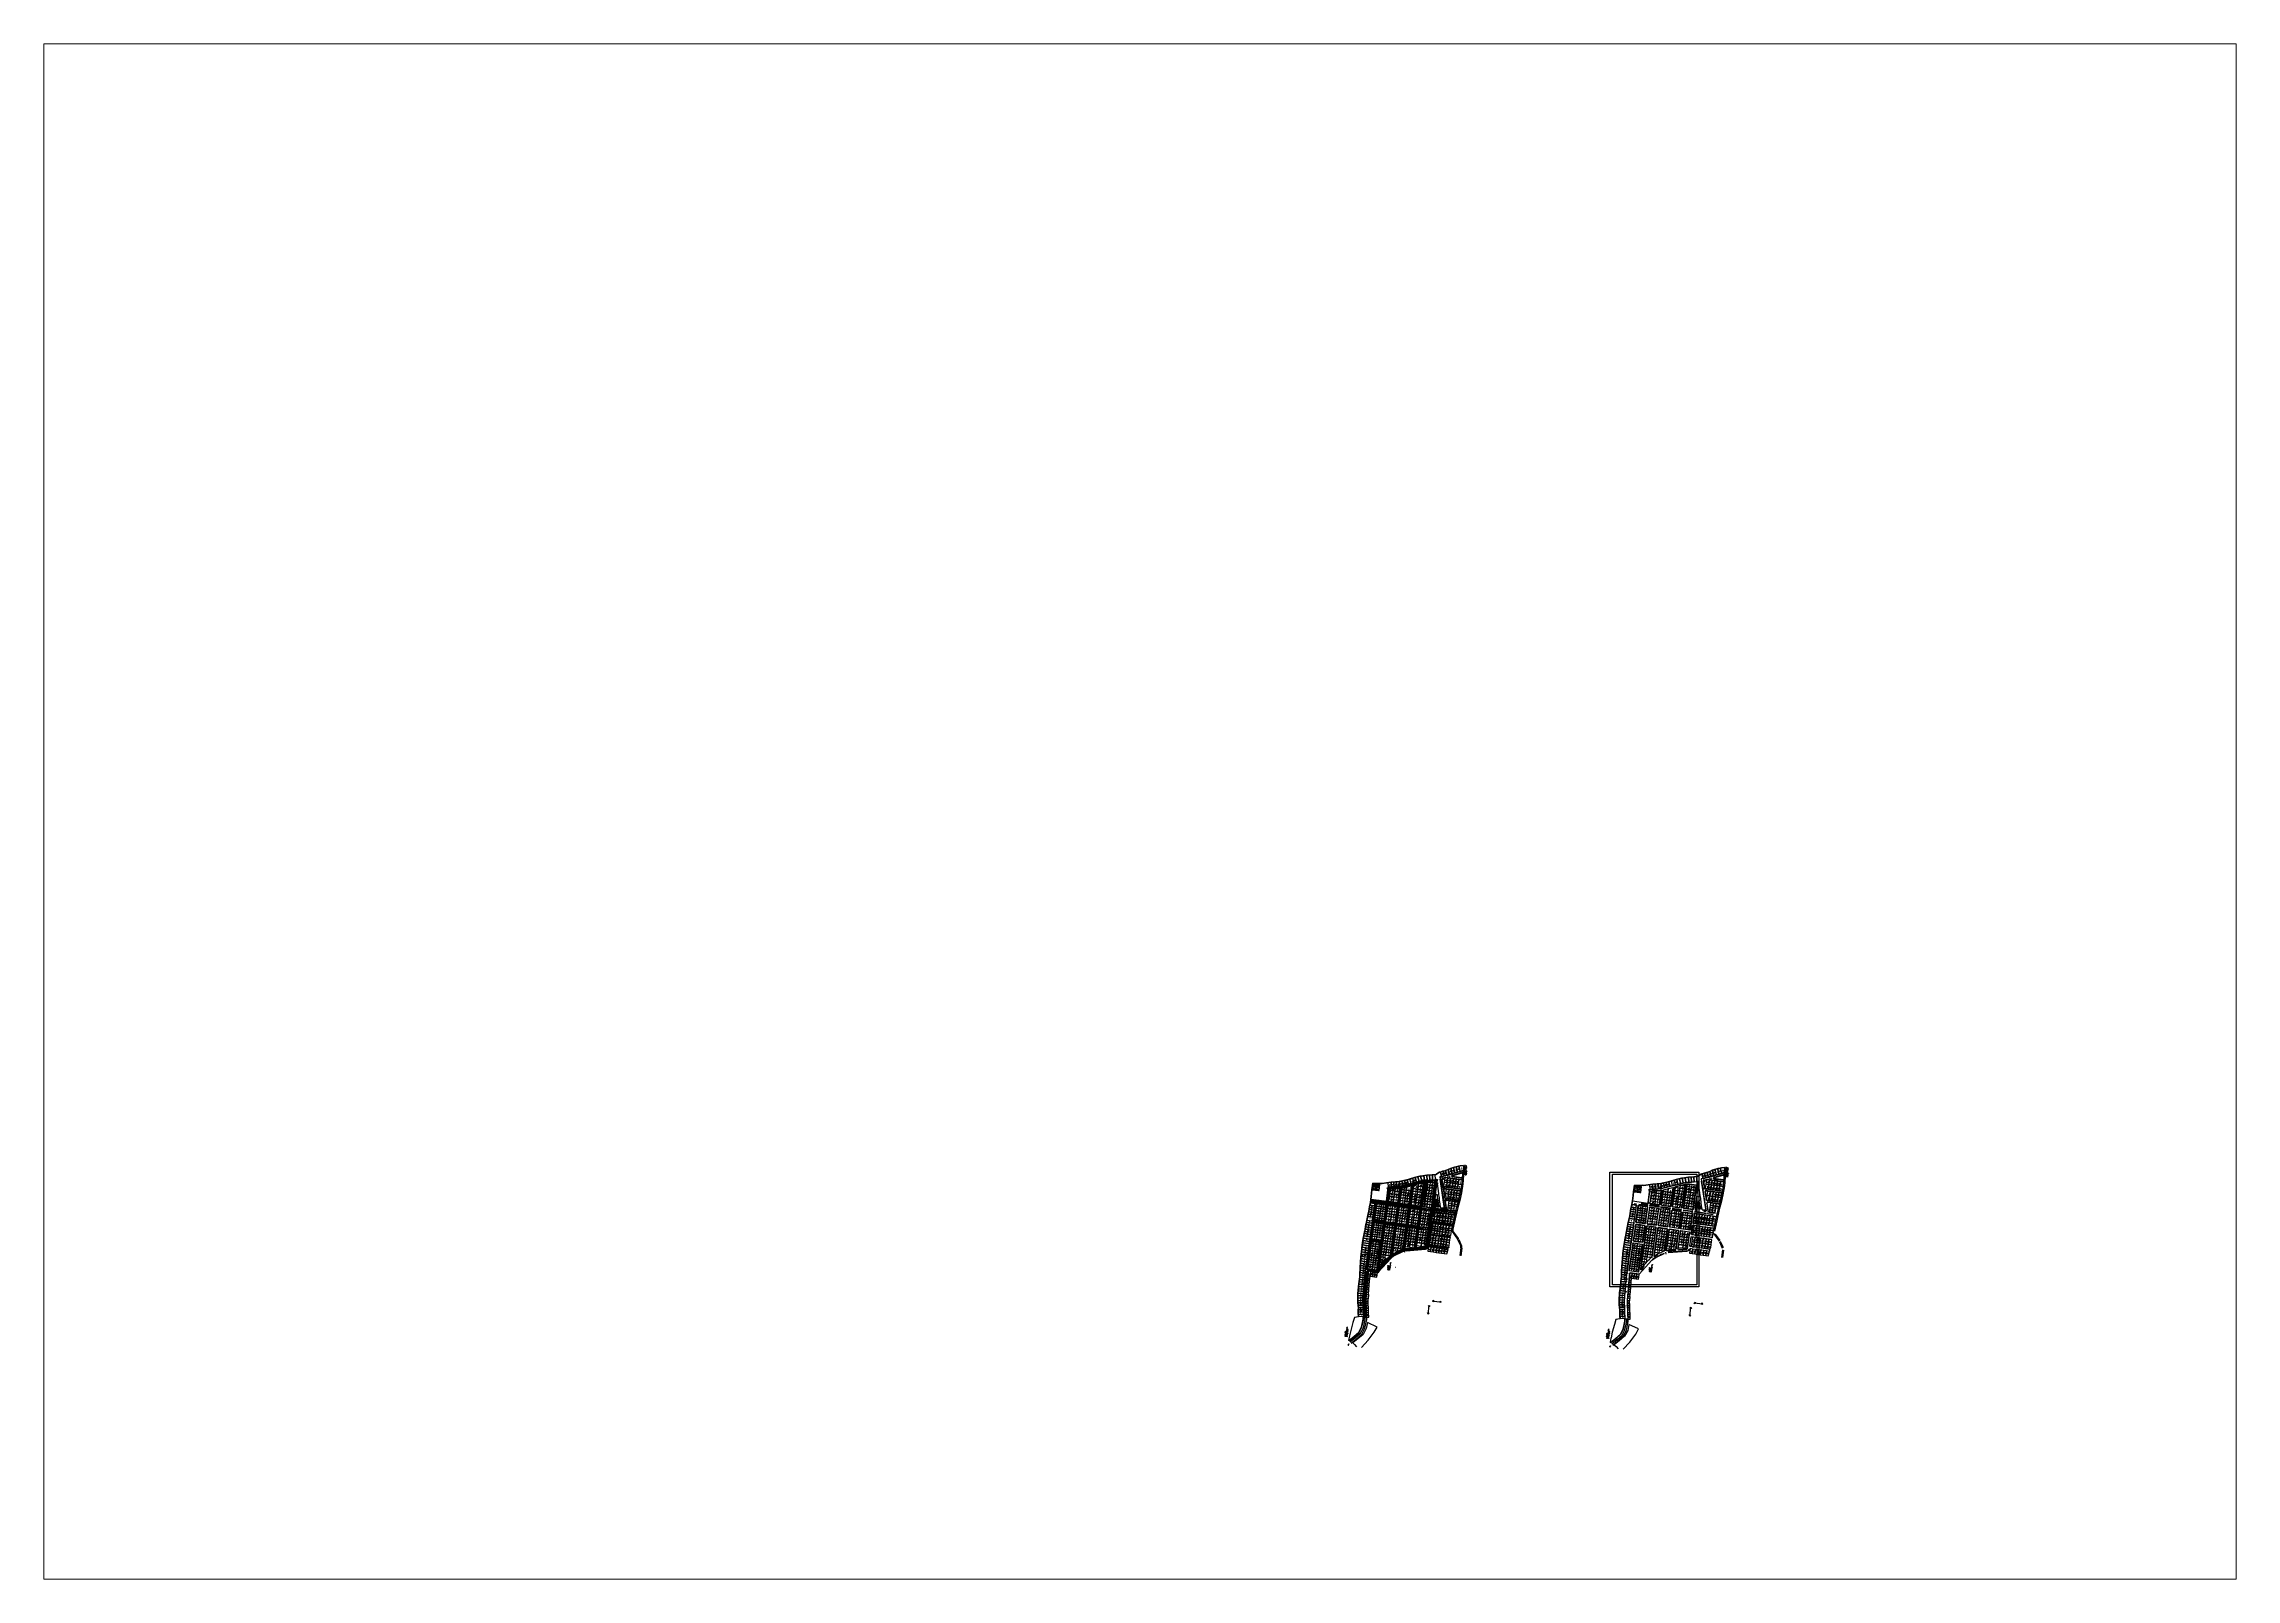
# Paper-space layout 'Presentación2' of a CAD drawing. Header units: metres. Extents: x 29 to 262, y 20 to 183.
# The model-space entities are those that its viewports show. They can reach past a viewport. Long polylines and large blocks are cut down to what shows.
import ezdxf
from ezdxf.enums import TextEntityAlignment as Align

# ---------------------------------------------------------------- set-up
doc = ezdxf.new("R2010")
doc.units = ezdxf.units.M
doc.header["$PDMODE"] = 32
doc.header["$PDSIZE"] = 1.5
doc.linetypes.add('CENTRO1', pattern=[0.44, 0.2, -0.08, 0.08, -0.08])
doc.linetypes.add('DASHED', pattern=[0.75, 0.5, -0.25])
for name, color, linetype in [('12-CONDICIONES EXISTENTES', 2, 'Continuous'), ('BORDILLO', 1, 'Continuous'), ('C-ANNO-MATC-TEXT', 150, 'Continuous'), ('C-ROAD-CNTR-N', 92, 'Continuous'), ('C-ROAD-PROF-TEXT', 11, 'Continuous'), ('C-ROAD-SAMP-TEXT', 11, 'Continuous'), ('C-ROAD-STAN', 11, 'Continuous'), ('C-TOPO-TEXT', 7, 'Continuous'), ('CONCRETO', 7, 'Continuous'), ('drenaje sanitario', 189, 'Continuous'), ('linea 1', 1, 'Continuous'), ('LOTE 243', 1, 'Continuous'), ('puntos nov 7', 50, 'Continuous'), ('PUNTOS V', 4, 'Continuous'), ('V-CTRL-NODE-UNKN', 1, 'Continuous'), ('V-NODE', 1, 'Continuous'), ('V-SITE-VEGE', 80, 'Continuous')]:
    doc.layers.add(name, color=color, linetype=linetype)
for name, color, linetype, true_color in [('PDF2_0.005', 7, 'Continuous', 0xf26621), ('PDF2_area escolar', 7, 'Continuous', 0x989898), ('PDF_Geometry', 7, 'Continuous', 0x797979), ('PDF_Solid Fills', 7, 'Continuous', 0x797979)]:
    doc.layers.add(name, color=color, linetype=linetype, true_color=true_color)
doc.styles.add('CITY2', font='stylu.ttf', dxfattribs={"height": 0.2})
doc.styles.add('MONOTXT4', font='monotxt4.shx')
doc.styles.get("Standard").update_dxf_attribs({"font": 'arial.ttf'})
doc.dimstyles.new('COTAS2', dxfattribs={"dimtxt": 0.02, "dimasz": 0.1, "dimexe": 0.15, "dimexo": 0.08, "dimgap": 0.05, "dimtad": 1, "dimzin": 0, "dimdsep": 46, "dimtxsty": 'CITY2', "dimblk": 'ARCHTICK', "dimcen": 1, "dimdle": 0.1, "dimclrd": 1, "dimclre": 1, "dimclrt": 2, "dimadec": 0, "dimazin": 0, "dimtfac": 1, "dimtofl": 0, "dimtmove": 0, "dimatfit": 3, "dimldrblk": 'ARCHTICK', "dimfxl": 0.18, "dimtolj": 1, "dimtzin": 0, "dimarcsym": 0})
doc.dimstyles.get("Standard").update_dxf_attribs({"dimtxt": 0.18, "dimasz": 0.18, "dimexe": 0.18, "dimexo": 0.0625, "dimgap": 0.09, "dimtad": 0, "dimtih": 1, "dimtoh": 1, "dimdec": 4, "dimzin": 0, "dimdsep": 46, "dimtxsty": 'Standard', "dimcen": 0.09, "dimadec": 0, "dimazin": 0, "dimtfac": 1, "dimtdec": 4, "dimtofl": 0, "dimtmove": 0, "dimatfit": 3, "dimfxl": 1, "dimtolj": 1, "dimtzin": 0, "dimarcsym": 0})

# ---------------------------------------------------------------- blocks, each defined once
blk = doc.blocks.new('*U270')
at = {"color": 0, "linetype": 'ByBlock', "lineweight": -2, "transparency": 16777216}
for p, q in [((-1, 0), (1, 0)), ((0, -1), (0, 1))]:
    blk.add_line(p, q, dxfattribs=at)
blk.add_circle((0, 0), 0.5, dxfattribs=at)
blk = doc.blocks.new('*U276', base_point=(902.546, 1013.571, 999.158))
at = {"layer": 'V-NODE', "color": 50, "lineweight": -2, "xscale": 0.5, "yscale": 0.5, "zscale": 0.5}
blk.add_blockref('*U270', (902.546, 1013.571, 999.158), dxfattribs=at)
blk = doc.blocks.new('*U279', base_point=(904.189, 1025.47, 998.398))
at = {"layer": 'V-NODE', "color": 50, "lineweight": -2, "xscale": 0.5, "yscale": 0.5, "zscale": 0.5}
blk.add_blockref('*U270', (904.189, 1025.47, 998.398), dxfattribs=at)
blk = doc.blocks.new('*U282', base_point=(796.232, 1037.37, 998.014))
at = {"layer": 'V-NODE', "color": 50, "lineweight": -2, "xscale": 0.5, "yscale": 0.5, "zscale": 0.5}
blk.add_blockref('*U270', (796.232, 1037.37, 998.014), dxfattribs=at)
blk = doc.blocks.new('*U285', base_point=(806.114, 1030.946, 997.411))
at = {"layer": 'V-NODE', "color": 50, "lineweight": -2, "xscale": 0.5, "yscale": 0.5, "zscale": 0.5}
blk.add_blockref('*U270', (806.114, 1030.946, 997.411), dxfattribs=at)
blk = doc.blocks.new('*U288', base_point=(806.114, 1030.946, 998.411))
at = {"layer": 'V-NODE', "color": 50, "lineweight": -2, "xscale": 0.5, "yscale": 0.5, "zscale": 0.5}
blk.add_blockref('*U270', (806.114, 1030.946, 998.411), dxfattribs=at)
blk = doc.blocks.new('*U291', base_point=(803.302, 1011.148, 999.614))
at = {"layer": 'V-NODE', "color": 50, "lineweight": -2, "xscale": 0.5, "yscale": 0.5, "zscale": 0.5}
blk.add_blockref('*U270', (803.302, 1011.148, 999.614), dxfattribs=at)
blk = doc.blocks.new('*U294', base_point=(800.522, 991.329, 1000.573))
at = {"layer": 'V-NODE', "color": 50, "lineweight": -2, "xscale": 0.5, "yscale": 0.5, "zscale": 0.5}
blk.add_blockref('*U270', (800.522, 991.329, 1000.573), dxfattribs=at)
blk = doc.blocks.new('*U297', base_point=(798.274, 974.646, 1001.305))
at = {"layer": 'V-NODE', "color": 50, "lineweight": -2, "xscale": 0.5, "yscale": 0.5, "zscale": 0.5}
blk.add_blockref('*U270', (798.274, 974.646, 1001.305), dxfattribs=at)
blk = doc.blocks.new('*U300', base_point=(796.437, 964.77, 1001.893))
at = {"layer": 'V-NODE', "color": 50, "lineweight": -2, "xscale": 0.5, "yscale": 0.5, "zscale": 0.5}
blk.add_blockref('*U270', (796.437, 964.77, 1001.893), dxfattribs=at)
blk = doc.blocks.new('*U303', base_point=(805.902, 966.106, 1001.776))
at = {"layer": 'V-NODE', "color": 50, "lineweight": -2, "xscale": 0.5, "yscale": 0.5, "zscale": 0.5}
blk.add_blockref('*U270', (805.902, 966.106, 1001.776), dxfattribs=at)
blk = doc.blocks.new('*U306', base_point=(794.201, 944.89, 1002.8))
at = {"layer": 'V-NODE', "color": 50, "lineweight": -2, "xscale": 0.5, "yscale": 0.5, "zscale": 0.5}
blk.add_blockref('*U270', (794.201, 944.89, 1002.8), dxfattribs=at)
blk = doc.blocks.new('*U309', base_point=(791.405, 925.069, 1003.873))
at = {"layer": 'V-NODE', "color": 50, "lineweight": -2, "xscale": 0.5, "yscale": 0.5, "zscale": 0.5}
blk.add_blockref('*U270', (791.405, 925.069, 1003.873), dxfattribs=at)
blk = doc.blocks.new('*U312', base_point=(788.713, 905.299, 1004.807))
at = {"layer": 'V-NODE', "color": 50, "lineweight": -2, "xscale": 0.5, "yscale": 0.5, "zscale": 0.5}
blk.add_blockref('*U270', (788.713, 905.299, 1004.807), dxfattribs=at)
blk = doc.blocks.new('*U315', base_point=(785.961, 885.493, 1005.589))
at = {"layer": 'V-NODE', "color": 50, "lineweight": -2, "xscale": 0.5, "yscale": 0.5, "zscale": 0.5}
blk.add_blockref('*U270', (785.961, 885.493, 1005.589), dxfattribs=at)
blk = doc.blocks.new('*U318', base_point=(784.126, 875.621, 1005.998))
at = {"layer": 'V-NODE', "color": 50, "lineweight": -2, "xscale": 0.5, "yscale": 0.5, "zscale": 0.5}
blk.add_blockref('*U270', (784.126, 875.621, 1005.998), dxfattribs=at)
blk = doc.blocks.new('*U321', base_point=(793.414, 875.756, 1005.97))
at = {"layer": 'V-NODE', "color": 50, "lineweight": -2, "xscale": 0.5, "yscale": 0.5, "zscale": 0.5}
blk.add_blockref('*U270', (793.414, 875.756, 1005.97), dxfattribs=at)
blk = doc.blocks.new('*U324', base_point=(781.819, 855.843, 1006.869))
at = {"layer": 'V-NODE', "color": 50, "lineweight": -2, "xscale": 0.5, "yscale": 0.5, "zscale": 0.5}
blk.add_blockref('*U270', (781.819, 855.843, 1006.869), dxfattribs=at)
blk = doc.blocks.new('*U327', base_point=(776.385, 816.127, 1009.137))
at = {"layer": 'V-NODE', "color": 50, "lineweight": -2, "xscale": 0.5, "yscale": 0.5, "zscale": 0.5}
blk.add_blockref('*U270', (776.385, 816.127, 1009.137), dxfattribs=at)
blk = doc.blocks.new('*U330', base_point=(771.676, 786.482, 1010.911))
at = {"layer": 'V-NODE', "color": 50, "lineweight": -2, "xscale": 0.5, "yscale": 0.5, "zscale": 0.5}
blk.add_blockref('*U270', (771.676, 786.482, 1010.911), dxfattribs=at)
blk = doc.blocks.new('*U333', base_point=(780.978, 786.621, 1011.305))
at = {"layer": 'V-NODE', "color": 50, "lineweight": -2, "xscale": 0.5, "yscale": 0.5, "zscale": 0.5}
blk.add_blockref('*U270', (780.978, 786.621, 1011.305), dxfattribs=at)
blk = doc.blocks.new('*U336', base_point=(766.749, 746.826, 1013.893))
at = {"layer": 'V-NODE', "color": 50, "lineweight": -2, "xscale": 0.5, "yscale": 0.5, "zscale": 0.5}
blk.add_blockref('*U270', (766.749, 746.826, 1013.893), dxfattribs=at)
blk = doc.blocks.new('*U339', base_point=(764.997, 726.901, 1015.523))
at = {"layer": 'V-NODE', "color": 50, "lineweight": -2, "xscale": 0.5, "yscale": 0.5, "zscale": 0.5}
blk.add_blockref('*U270', (764.997, 726.901, 1015.523), dxfattribs=at)
blk = doc.blocks.new('*U342', base_point=(761.933, 697.044, 1018.013))
at = {"layer": 'V-NODE', "color": 50, "lineweight": -2, "xscale": 0.5, "yscale": 0.5, "zscale": 0.5}
blk.add_blockref('*U270', (761.933, 697.044, 1018.013), dxfattribs=at)
blk = doc.blocks.new('*U345', base_point=(761.096, 687.071, 1018.896))
at = {"layer": 'V-NODE', "color": 50, "lineweight": -2, "xscale": 0.5, "yscale": 0.5, "zscale": 0.5}
blk.add_blockref('*U270', (761.096, 687.071, 1018.896), dxfattribs=at)
blk = doc.blocks.new('*U348', base_point=(758.206, 647.204, 1022.935))
at = {"layer": 'V-NODE', "color": 50, "lineweight": -2, "xscale": 0.5, "yscale": 0.5, "zscale": 0.5}
blk.add_blockref('*U270', (758.206, 647.204, 1022.935), dxfattribs=at)
blk = doc.blocks.new('*U351', base_point=(757.374, 637.243, 1023.919))
at = {"layer": 'V-NODE', "color": 50, "lineweight": -2, "xscale": 0.5, "yscale": 0.5, "zscale": 0.5}
blk.add_blockref('*U270', (757.374, 637.243, 1023.919), dxfattribs=at)
blk = doc.blocks.new('*U438', base_point=(855.922, 1034.139, 998.239))
at = {"layer": 'V-NODE', "color": 50, "lineweight": -2, "xscale": 0.5, "yscale": 0.5, "zscale": 0.5}
blk.add_blockref('*U270', (855.922, 1034.139, 998.239), dxfattribs=at)
blk = doc.blocks.new('*U441', base_point=(854.534, 1024.261, 998.737))
at = {"layer": 'V-NODE', "color": 50, "lineweight": -2, "xscale": 0.5, "yscale": 0.5, "zscale": 0.5}
blk.add_blockref('*U270', (854.534, 1024.261, 998.737), dxfattribs=at)
blk = doc.blocks.new('*U444', base_point=(853.149, 1014.392, 999.302))
at = {"layer": 'V-NODE', "color": 50, "lineweight": -2, "xscale": 0.5, "yscale": 0.5, "zscale": 0.5}
blk.add_blockref('*U270', (853.149, 1014.392, 999.302), dxfattribs=at)
blk = doc.blocks.new('*U447', base_point=(851.782, 1004.48, 999.795))
at = {"layer": 'V-NODE', "color": 50, "lineweight": -2, "xscale": 0.5, "yscale": 0.5, "zscale": 0.5}
blk.add_blockref('*U270', (851.782, 1004.48, 999.795), dxfattribs=at)
blk = doc.blocks.new('*U450', base_point=(850.392, 994.56, 1000.123))
at = {"layer": 'V-NODE', "color": 50, "lineweight": -2, "xscale": 0.5, "yscale": 0.5, "zscale": 0.5}
blk.add_blockref('*U270', (850.392, 994.56, 1000.123), dxfattribs=at)
blk = doc.blocks.new('*U453', base_point=(849.064, 984.666, 1000.582))
at = {"layer": 'V-NODE', "color": 50, "lineweight": -2, "xscale": 0.5, "yscale": 0.5, "zscale": 0.5}
blk.add_blockref('*U270', (849.064, 984.666, 1000.582), dxfattribs=at)
blk = doc.blocks.new('*U456', base_point=(847.823, 975.738, 1000.957))
at = {"layer": 'V-NODE', "color": 50, "lineweight": -2, "xscale": 0.5, "yscale": 0.5, "zscale": 0.5}
blk.add_blockref('*U270', (847.823, 975.738, 1000.957), dxfattribs=at)
blk = doc.blocks.new('*U462', base_point=(844.428, 951.785, 1002.118))
at = {"layer": 'V-NODE', "color": 50, "lineweight": -2, "xscale": 0.5, "yscale": 0.5, "zscale": 0.5}
blk.add_blockref('*U270', (844.428, 951.785, 1002.118), dxfattribs=at)
blk = doc.blocks.new('*U465', base_point=(843.078, 941.872, 1002.6))
at = {"layer": 'V-NODE', "color": 50, "lineweight": -2, "xscale": 0.5, "yscale": 0.5, "zscale": 0.5}
blk.add_blockref('*U270', (843.078, 941.872, 1002.6), dxfattribs=at)
blk = doc.blocks.new('*U468', base_point=(841.676, 931.988, 1003.039))
at = {"layer": 'V-NODE', "color": 50, "lineweight": -2, "xscale": 0.5, "yscale": 0.5, "zscale": 0.5}
blk.add_blockref('*U270', (841.676, 931.988, 1003.039), dxfattribs=at)
blk = doc.blocks.new('*U471', base_point=(840.3, 921.974, 1003.542))
at = {"layer": 'V-NODE', "color": 50, "lineweight": -2, "xscale": 0.5, "yscale": 0.5, "zscale": 0.5}
blk.add_blockref('*U270', (840.3, 921.974, 1003.542), dxfattribs=at)
blk = doc.blocks.new('*U474', base_point=(838.907, 912.158, 1004.025))
at = {"layer": 'V-NODE', "color": 50, "lineweight": -2, "xscale": 0.5, "yscale": 0.5, "zscale": 0.5}
blk.add_blockref('*U270', (838.907, 912.158, 1004.025), dxfattribs=at)
blk = doc.blocks.new('*U480', base_point=(836.292, 893.318, 1004.95))
at = {"layer": 'V-NODE', "color": 50, "lineweight": -2, "xscale": 0.5, "yscale": 0.5, "zscale": 0.5}
blk.add_blockref('*U270', (836.292, 893.318, 1004.95), dxfattribs=at)
blk = doc.blocks.new('*U486', base_point=(834.351, 879.127, 1005.792))
at = {"layer": 'V-NODE', "color": 50, "lineweight": -2, "xscale": 0.5, "yscale": 0.5, "zscale": 0.5}
blk.add_blockref('*U270', (834.351, 879.127, 1005.792), dxfattribs=at)
blk = doc.blocks.new('*U489', base_point=(833.139, 870.273, 1006.305))
at = {"layer": 'V-NODE', "color": 50, "lineweight": -2, "xscale": 0.5, "yscale": 0.5, "zscale": 0.5}
blk.add_blockref('*U270', (833.139, 870.273, 1006.305), dxfattribs=at)
blk = doc.blocks.new('*U492', base_point=(831.775, 860.328, 1006.98))
at = {"layer": 'V-NODE', "color": 50, "lineweight": -2, "xscale": 0.5, "yscale": 0.5, "zscale": 0.5}
blk.add_blockref('*U270', (831.775, 860.328, 1006.98), dxfattribs=at)
blk = doc.blocks.new('*U495', base_point=(830.44, 850.365, 1007.744))
at = {"layer": 'V-NODE', "color": 50, "lineweight": -2, "xscale": 0.5, "yscale": 0.5, "zscale": 0.5}
blk.add_blockref('*U270', (830.44, 850.365, 1007.744), dxfattribs=at)
blk = doc.blocks.new('*U498', base_point=(829.079, 840.487, 1008.555))
at = {"layer": 'V-NODE', "color": 50, "lineweight": -2, "xscale": 0.5, "yscale": 0.5, "zscale": 0.5}
blk.add_blockref('*U270', (829.079, 840.487, 1008.555), dxfattribs=at)
blk = doc.blocks.new('*U501', base_point=(827.656, 830.605, 1009.433))
at = {"layer": 'V-NODE', "color": 50, "lineweight": -2, "xscale": 0.5, "yscale": 0.5, "zscale": 0.5}
blk.add_blockref('*U270', (827.656, 830.605, 1009.433), dxfattribs=at)
blk = doc.blocks.new('*U504', base_point=(826.297, 820.681, 1010.185))
at = {"layer": 'V-NODE', "color": 50, "lineweight": -2, "xscale": 0.5, "yscale": 0.5, "zscale": 0.5}
blk.add_blockref('*U270', (826.297, 820.681, 1010.185), dxfattribs=at)
blk = doc.blocks.new('*U507', base_point=(824.925, 810.823, 1010.982))
at = {"layer": 'V-NODE', "color": 50, "lineweight": -2, "xscale": 0.5, "yscale": 0.5, "zscale": 0.5}
blk.add_blockref('*U270', (824.925, 810.823, 1010.982), dxfattribs=at)
blk = doc.blocks.new('*U510', base_point=(823.555, 800.897, 1012.05))
at = {"layer": 'V-NODE', "color": 50, "lineweight": -2, "xscale": 0.5, "yscale": 0.5, "zscale": 0.5}
blk.add_blockref('*U270', (823.555, 800.897, 1012.05), dxfattribs=at)
blk = doc.blocks.new('*U513', base_point=(822.164, 790.968, 1013.076))
at = {"layer": 'V-NODE', "color": 50, "lineweight": -2, "xscale": 0.5, "yscale": 0.5, "zscale": 0.5}
blk.add_blockref('*U270', (822.164, 790.968, 1013.076), dxfattribs=at)
blk = doc.blocks.new('*U516', base_point=(820.814, 781.058, 1014.351))
at = {"layer": 'V-NODE', "color": 50, "lineweight": -2, "xscale": 0.5, "yscale": 0.5, "zscale": 0.5}
blk.add_blockref('*U270', (820.814, 781.058, 1014.351), dxfattribs=at)
blk = doc.blocks.new('*U522', base_point=(818.103, 762.166, 1016.569))
at = {"layer": 'V-NODE', "color": 50, "lineweight": -2, "xscale": 0.5, "yscale": 0.5, "zscale": 0.5}
blk.add_blockref('*U270', (818.103, 762.166, 1016.569), dxfattribs=at)
blk = doc.blocks.new('*U525', base_point=(819.19, 771.213, 1015.591))
at = {"layer": 'V-NODE', "color": 50, "lineweight": -2, "xscale": 0.5, "yscale": 0.5, "zscale": 0.5}
blk.add_blockref('*U270', (819.19, 771.213, 1015.591), dxfattribs=at)
blk = doc.blocks.new('*U579', base_point=(862.939, 1019.092, 998.987))
at = {"layer": 'V-NODE', "color": 50, "lineweight": -2, "xscale": 0.5, "yscale": 0.5, "zscale": 0.5}
blk.add_blockref('*U270', (862.939, 1019.092, 998.987), dxfattribs=at)
blk = doc.blocks.new('*U582', base_point=(854.318, 1024.23, 998.813))
at = {"layer": 'V-NODE', "color": 50, "lineweight": -2, "xscale": 0.5, "yscale": 0.5, "zscale": 0.5}
blk.add_blockref('*U270', (854.318, 1024.23, 998.813), dxfattribs=at)
blk = doc.blocks.new('*U585', base_point=(852.94, 1014.326, 999.389))
at = {"layer": 'V-NODE', "color": 50, "lineweight": -2, "xscale": 0.5, "yscale": 0.5, "zscale": 0.5}
blk.add_blockref('*U270', (852.94, 1014.326, 999.389), dxfattribs=at)
blk = doc.blocks.new('*U588', base_point=(861.271, 1007.199, 999.719))
at = {"layer": 'V-NODE', "color": 50, "lineweight": -2, "xscale": 0.5, "yscale": 0.5, "zscale": 0.5}
blk.add_blockref('*U270', (861.271, 1007.199, 999.719), dxfattribs=at)
blk = doc.blocks.new('*U591', base_point=(859.588, 995.311, 1000.051))
at = {"layer": 'V-NODE', "color": 50, "lineweight": -2, "xscale": 0.5, "yscale": 0.5, "zscale": 0.5}
blk.add_blockref('*U270', (859.588, 995.311, 1000.051), dxfattribs=at)
blk = doc.blocks.new('*U594', base_point=(851.588, 1004.424, 999.865))
at = {"layer": 'V-NODE', "color": 50, "lineweight": -2, "xscale": 0.5, "yscale": 0.5, "zscale": 0.5}
blk.add_blockref('*U270', (851.588, 1004.424, 999.865), dxfattribs=at)
blk = doc.blocks.new('*U597', base_point=(850.196, 994.525, 1000.224))
at = {"layer": 'V-NODE', "color": 50, "lineweight": -2, "xscale": 0.5, "yscale": 0.5, "zscale": 0.5}
blk.add_blockref('*U270', (850.196, 994.525, 1000.224), dxfattribs=at)
blk = doc.blocks.new('*U600', base_point=(817.352, 1048.527, 997.672))
at = {"layer": 'V-NODE', "color": 50, "lineweight": -2, "xscale": 0.5, "yscale": 0.5, "zscale": 0.5}
blk.add_blockref('*U270', (817.352, 1048.527, 997.672), dxfattribs=at)
blk = doc.blocks.new('*U603', base_point=(808.195, 1049.79, 997.581))
at = {"layer": 'V-NODE', "color": 50, "lineweight": -2, "xscale": 0.5, "yscale": 0.5, "zscale": 0.5}
blk.add_blockref('*U270', (808.195, 1049.79, 997.581), dxfattribs=at)
blk = doc.blocks.new('*U606', base_point=(806.965, 1040.877, 997.925))
at = {"layer": 'V-NODE', "color": 50, "lineweight": -2, "xscale": 0.5, "yscale": 0.5, "zscale": 0.5}
blk.add_blockref('*U270', (806.965, 1040.877, 997.925), dxfattribs=at)
blk = doc.blocks.new('*U609', base_point=(816.099, 1039.616, 998.069))
at = {"layer": 'V-NODE', "color": 50, "lineweight": -2, "xscale": 0.5, "yscale": 0.5, "zscale": 0.5}
blk.add_blockref('*U270', (816.099, 1039.616, 998.069), dxfattribs=at)
blk = doc.blocks.new('*U612', base_point=(814.753, 1029.702, 998.631))
at = {"layer": 'V-NODE', "color": 50, "lineweight": -2, "xscale": 0.5, "yscale": 0.5, "zscale": 0.5}
blk.add_blockref('*U270', (814.753, 1029.702, 998.631), dxfattribs=at)
blk = doc.blocks.new('*U615', base_point=(805.605, 1030.95, 998.439))
at = {"layer": 'V-NODE', "color": 50, "lineweight": -2, "xscale": 0.5, "yscale": 0.5, "zscale": 0.5}
blk.add_blockref('*U270', (805.605, 1030.95, 998.439), dxfattribs=at)
blk = doc.blocks.new('*U618', base_point=(804.237, 1021.056, 999.042))
at = {"layer": 'V-NODE', "color": 50, "lineweight": -2, "xscale": 0.5, "yscale": 0.5, "zscale": 0.5}
blk.add_blockref('*U270', (804.237, 1021.056, 999.042), dxfattribs=at)
blk = doc.blocks.new('*U621', base_point=(813.392, 1019.788, 999.126))
at = {"layer": 'V-NODE', "color": 50, "lineweight": -2, "xscale": 0.5, "yscale": 0.5, "zscale": 0.5}
blk.add_blockref('*U270', (813.392, 1019.788, 999.126), dxfattribs=at)
blk = doc.blocks.new('*U624', base_point=(812.007, 1009.887, 999.894))
at = {"layer": 'V-NODE', "color": 50, "lineweight": -2, "xscale": 0.5, "yscale": 0.5, "zscale": 0.5}
blk.add_blockref('*U270', (812.007, 1009.887, 999.894), dxfattribs=at)
blk = doc.blocks.new('*U627', base_point=(802.866, 1011.144, 999.686))
at = {"layer": 'V-NODE', "color": 50, "lineweight": -2, "xscale": 0.5, "yscale": 0.5, "zscale": 0.5}
blk.add_blockref('*U270', (802.866, 1011.144, 999.686), dxfattribs=at)
blk = doc.blocks.new('*U630', base_point=(801.502, 1001.238, 1000.236))
at = {"layer": 'V-NODE', "color": 50, "lineweight": -2, "xscale": 0.5, "yscale": 0.5, "zscale": 0.5}
blk.add_blockref('*U270', (801.502, 1001.238, 1000.236), dxfattribs=at)
blk = doc.blocks.new('*U633', base_point=(810.644, 999.991, 1000.264))
at = {"layer": 'V-NODE', "color": 50, "lineweight": -2, "xscale": 0.5, "yscale": 0.5, "zscale": 0.5}
blk.add_blockref('*U270', (810.644, 999.991, 1000.264), dxfattribs=at)
blk = doc.blocks.new('*U636', base_point=(809.262, 990.074, 1000.591))
at = {"layer": 'V-NODE', "color": 50, "lineweight": -2, "xscale": 0.5, "yscale": 0.5, "zscale": 0.5}
blk.add_blockref('*U270', (809.262, 990.074, 1000.591), dxfattribs=at)
blk = doc.blocks.new('*U639', base_point=(800.121, 991.344, 1000.615))
at = {"layer": 'V-NODE', "color": 50, "lineweight": -2, "xscale": 0.5, "yscale": 0.5, "zscale": 0.5}
blk.add_blockref('*U270', (800.121, 991.344, 1000.615), dxfattribs=at)
blk = doc.blocks.new('*U642', base_point=(797.8, 974.681, 1001.345))
at = {"layer": 'V-NODE', "color": 50, "lineweight": -2, "xscale": 0.5, "yscale": 0.5, "zscale": 0.5}
blk.add_blockref('*U270', (797.8, 974.681, 1001.345), dxfattribs=at)
blk = doc.blocks.new('*U645', base_point=(808.026, 981.164, 1001.043))
at = {"layer": 'V-NODE', "color": 50, "lineweight": -2, "xscale": 0.5, "yscale": 0.5, "zscale": 0.5}
blk.add_blockref('*U270', (808.026, 981.164, 1001.043), dxfattribs=at)
blk = doc.blocks.new('*U648', base_point=(805.919, 966.099, 1001.768))
at = {"layer": 'V-NODE', "color": 50, "lineweight": -2, "xscale": 0.5, "yscale": 0.5, "zscale": 0.5}
blk.add_blockref('*U270', (805.919, 966.099, 1001.768), dxfattribs=at)
blk = doc.blocks.new('*U651', base_point=(796.44, 964.767, 1001.885))
at = {"layer": 'V-NODE', "color": 50, "lineweight": -2, "xscale": 0.5, "yscale": 0.5, "zscale": 0.5}
blk.add_blockref('*U270', (796.44, 964.767, 1001.885), dxfattribs=at)
blk = doc.blocks.new('*U654', base_point=(796.438, 964.768, 1001.889))
at = {"layer": 'V-NODE', "color": 50, "lineweight": -2, "xscale": 0.5, "yscale": 0.5, "zscale": 0.5}
blk.add_blockref('*U270', (796.438, 964.768, 1001.889), dxfattribs=at)
blk = doc.blocks.new('*U657', base_point=(805.911, 966.094, 1001.774))
at = {"layer": 'V-NODE', "color": 50, "lineweight": -2, "xscale": 0.5, "yscale": 0.5, "zscale": 0.5}
blk.add_blockref('*U270', (805.911, 966.094, 1001.774), dxfattribs=at)
blk = doc.blocks.new('*U660', base_point=(804.665, 957.192, 1002.203))
at = {"layer": 'V-NODE', "color": 50, "lineweight": -2, "xscale": 0.5, "yscale": 0.5, "zscale": 0.5}
blk.add_blockref('*U270', (804.665, 957.192, 1002.203), dxfattribs=at)
blk = doc.blocks.new('*U663', base_point=(795.057, 954.851, 1002.433))
at = {"layer": 'V-NODE', "color": 50, "lineweight": -2, "xscale": 0.5, "yscale": 0.5, "zscale": 0.5}
blk.add_blockref('*U270', (795.057, 954.851, 1002.433), dxfattribs=at)
blk = doc.blocks.new('*U666', base_point=(793.69, 944.95, 1002.88))
at = {"layer": 'V-NODE', "color": 50, "lineweight": -2, "xscale": 0.5, "yscale": 0.5, "zscale": 0.5}
blk.add_blockref('*U270', (793.69, 944.95, 1002.88), dxfattribs=at)
blk = doc.blocks.new('*U669', base_point=(803.283, 947.281, 1002.696))
at = {"layer": 'V-NODE', "color": 50, "lineweight": -2, "xscale": 0.5, "yscale": 0.5, "zscale": 0.5}
blk.add_blockref('*U270', (803.283, 947.281, 1002.696), dxfattribs=at)
blk = doc.blocks.new('*U672', base_point=(801.898, 937.373, 1003.24))
at = {"layer": 'V-NODE', "color": 50, "lineweight": -2, "xscale": 0.5, "yscale": 0.5, "zscale": 0.5}
blk.add_blockref('*U270', (801.898, 937.373, 1003.24), dxfattribs=at)
blk = doc.blocks.new('*U675', base_point=(800.527, 927.475, 1003.798))
at = {"layer": 'V-NODE', "color": 50, "lineweight": -2, "xscale": 0.5, "yscale": 0.5, "zscale": 0.5}
blk.add_blockref('*U270', (800.527, 927.475, 1003.798), dxfattribs=at)
blk = doc.blocks.new('*U678', base_point=(792.307, 935.04, 1003.414))
at = {"layer": 'V-NODE', "color": 50, "lineweight": -2, "xscale": 0.5, "yscale": 0.5, "zscale": 0.5}
blk.add_blockref('*U270', (792.307, 935.04, 1003.414), dxfattribs=at)
blk = doc.blocks.new('*U681', base_point=(790.921, 925.142, 1003.934))
at = {"layer": 'V-NODE', "color": 50, "lineweight": -2, "xscale": 0.5, "yscale": 0.5, "zscale": 0.5}
blk.add_blockref('*U270', (790.921, 925.142, 1003.934), dxfattribs=at)
blk = doc.blocks.new('*U684', base_point=(789.534, 915.24, 1004.37))
at = {"layer": 'V-NODE', "color": 50, "lineweight": -2, "xscale": 0.5, "yscale": 0.5, "zscale": 0.5}
blk.add_blockref('*U270', (789.534, 915.24, 1004.37), dxfattribs=at)
blk = doc.blocks.new('*U687', base_point=(799.136, 917.558, 1004.214))
at = {"layer": 'V-NODE', "color": 50, "lineweight": -2, "xscale": 0.5, "yscale": 0.5, "zscale": 0.5}
blk.add_blockref('*U270', (799.136, 917.558, 1004.214), dxfattribs=at)
blk = doc.blocks.new('*U690', base_point=(797.77, 907.668, 1004.785))
at = {"layer": 'V-NODE', "color": 50, "lineweight": -2, "xscale": 0.5, "yscale": 0.5, "zscale": 0.5}
blk.add_blockref('*U270', (797.77, 907.668, 1004.785), dxfattribs=at)
blk = doc.blocks.new('*U693', base_point=(788.167, 905.326, 1004.847))
at = {"layer": 'V-NODE', "color": 50, "lineweight": -2, "xscale": 0.5, "yscale": 0.5, "zscale": 0.5}
blk.add_blockref('*U270', (788.167, 905.326, 1004.847), dxfattribs=at)
blk = doc.blocks.new('*U696', base_point=(786.773, 895.432, 1005.26))
at = {"layer": 'V-NODE', "color": 50, "lineweight": -2, "xscale": 0.5, "yscale": 0.5, "zscale": 0.5}
blk.add_blockref('*U270', (786.773, 895.432, 1005.26), dxfattribs=at)
blk = doc.blocks.new('*U699', base_point=(796.514, 898.754, 1005.109))
at = {"layer": 'V-NODE', "color": 50, "lineweight": -2, "xscale": 0.5, "yscale": 0.5, "zscale": 0.5}
blk.add_blockref('*U270', (796.514, 898.754, 1005.109), dxfattribs=at)
blk = doc.blocks.new('*U702', base_point=(794.535, 884.695, 1005.686))
at = {"layer": 'V-NODE', "color": 50, "lineweight": -2, "xscale": 0.5, "yscale": 0.5, "zscale": 0.5}
blk.add_blockref('*U270', (794.535, 884.695, 1005.686), dxfattribs=at)
blk = doc.blocks.new('*U705', base_point=(785.398, 885.539, 1005.56))
at = {"layer": 'V-NODE', "color": 50, "lineweight": -2, "xscale": 0.5, "yscale": 0.5, "zscale": 0.5}
blk.add_blockref('*U270', (785.398, 885.539, 1005.56), dxfattribs=at)
blk = doc.blocks.new('*U708', base_point=(784.028, 875.632, 1005.997))
at = {"layer": 'V-NODE', "color": 50, "lineweight": -2, "xscale": 0.5, "yscale": 0.5, "zscale": 0.5}
blk.add_blockref('*U270', (784.028, 875.632, 1005.997), dxfattribs=at)
blk = doc.blocks.new('*U711', base_point=(793.319, 875.768, 1005.966))
at = {"layer": 'V-NODE', "color": 50, "lineweight": -2, "xscale": 0.5, "yscale": 0.5, "zscale": 0.5}
blk.add_blockref('*U270', (793.319, 875.768, 1005.966), dxfattribs=at)
blk = doc.blocks.new('*U714', base_point=(791.94, 865.876, 1006.464))
at = {"layer": 'V-NODE', "color": 50, "lineweight": -2, "xscale": 0.5, "yscale": 0.5, "zscale": 0.5}
blk.add_blockref('*U270', (791.94, 865.876, 1006.464), dxfattribs=at)
blk = doc.blocks.new('*U717', base_point=(782.635, 865.73, 1006.442))
at = {"layer": 'V-NODE', "color": 50, "lineweight": -2, "xscale": 0.5, "yscale": 0.5, "zscale": 0.5}
blk.add_blockref('*U270', (782.635, 865.73, 1006.442), dxfattribs=at)
blk = doc.blocks.new('*U720', base_point=(781.281, 855.824, 1006.961))
at = {"layer": 'V-NODE', "color": 50, "lineweight": -2, "xscale": 0.5, "yscale": 0.5, "zscale": 0.5}
blk.add_blockref('*U270', (781.281, 855.824, 1006.961), dxfattribs=at)
blk = doc.blocks.new('*U723', base_point=(790.583, 855.978, 1007.018))
at = {"layer": 'V-NODE', "color": 50, "lineweight": -2, "xscale": 0.5, "yscale": 0.5, "zscale": 0.5}
blk.add_blockref('*U270', (790.583, 855.978, 1007.018), dxfattribs=at)
blk = doc.blocks.new('*U726', base_point=(789.19, 846.079, 1007.489))
at = {"layer": 'V-NODE', "color": 50, "lineweight": -2, "xscale": 0.5, "yscale": 0.5, "zscale": 0.5}
blk.add_blockref('*U270', (789.19, 846.079, 1007.489), dxfattribs=at)
blk = doc.blocks.new('*U729', base_point=(779.917, 845.924, 1007.454))
at = {"layer": 'V-NODE', "color": 50, "lineweight": -2, "xscale": 0.5, "yscale": 0.5, "zscale": 0.5}
blk.add_blockref('*U270', (779.917, 845.924, 1007.454), dxfattribs=at)
blk = doc.blocks.new('*U732', base_point=(778.523, 836.013, 1008.021))
at = {"layer": 'V-NODE', "color": 50, "lineweight": -2, "xscale": 0.5, "yscale": 0.5, "zscale": 0.5}
blk.add_blockref('*U270', (778.523, 836.013, 1008.021), dxfattribs=at)
blk = doc.blocks.new('*U735', base_point=(787.797, 836.161, 1008.125))
at = {"layer": 'V-NODE', "color": 50, "lineweight": -2, "xscale": 0.5, "yscale": 0.5, "zscale": 0.5}
blk.add_blockref('*U270', (787.797, 836.161, 1008.125), dxfattribs=at)
blk = doc.blocks.new('*U738', base_point=(786.451, 826.261, 1008.777))
at = {"layer": 'V-NODE', "color": 50, "lineweight": -2, "xscale": 0.5, "yscale": 0.5, "zscale": 0.5}
blk.add_blockref('*U270', (786.451, 826.261, 1008.777), dxfattribs=at)
blk = doc.blocks.new('*U741', base_point=(777.134, 826.105, 1008.622))
at = {"layer": 'V-NODE', "color": 50, "lineweight": -2, "xscale": 0.5, "yscale": 0.5, "zscale": 0.5}
blk.add_blockref('*U270', (777.134, 826.105, 1008.622), dxfattribs=at)
blk = doc.blocks.new('*U744', base_point=(775.746, 816.222, 1009.153))
at = {"layer": 'V-NODE', "color": 50, "lineweight": -2, "xscale": 0.5, "yscale": 0.5, "zscale": 0.5}
blk.add_blockref('*U270', (775.746, 816.222, 1009.153), dxfattribs=at)
blk = doc.blocks.new('*U747', base_point=(785.073, 816.366, 1009.354))
at = {"layer": 'V-NODE', "color": 50, "lineweight": -2, "xscale": 0.5, "yscale": 0.5, "zscale": 0.5}
blk.add_blockref('*U270', (785.073, 816.366, 1009.354), dxfattribs=at)
blk = doc.blocks.new('*U750', base_point=(783.671, 806.456, 1009.909))
at = {"layer": 'V-NODE', "color": 50, "lineweight": -2, "xscale": 0.5, "yscale": 0.5, "zscale": 0.5}
blk.add_blockref('*U270', (783.671, 806.456, 1009.909), dxfattribs=at)
blk = doc.blocks.new('*U753', base_point=(774.388, 806.298, 1009.678))
at = {"layer": 'V-NODE', "color": 50, "lineweight": -2, "xscale": 0.5, "yscale": 0.5, "zscale": 0.5}
blk.add_blockref('*U270', (774.388, 806.298, 1009.678), dxfattribs=at)
blk = doc.blocks.new('*U756', base_point=(782.344, 796.552, 1010.607))
at = {"layer": 'V-NODE', "color": 50, "lineweight": -2, "xscale": 0.5, "yscale": 0.5, "zscale": 0.5}
blk.add_blockref('*U270', (782.344, 796.552, 1010.607), dxfattribs=at)
blk = doc.blocks.new('*U759', base_point=(773.053, 796.383, 1010.268))
at = {"layer": 'V-NODE', "color": 50, "lineweight": -2, "xscale": 0.5, "yscale": 0.5, "zscale": 0.5}
blk.add_blockref('*U270', (773.053, 796.383, 1010.268), dxfattribs=at)
blk = doc.blocks.new('*U762', base_point=(770.311, 776.573, 1011.658))
at = {"layer": 'V-NODE', "color": 50, "lineweight": -2, "xscale": 0.5, "yscale": 0.5, "zscale": 0.5}
blk.add_blockref('*U270', (770.311, 776.573, 1011.658), dxfattribs=at)
blk = doc.blocks.new('*U765', base_point=(779.565, 776.722, 1012.108))
at = {"layer": 'V-NODE', "color": 50, "lineweight": -2, "xscale": 0.5, "yscale": 0.5, "zscale": 0.5}
blk.add_blockref('*U270', (779.565, 776.722, 1012.108), dxfattribs=at)
blk = doc.blocks.new('*U771', base_point=(768.918, 766.667, 1012.468))
at = {"layer": 'V-NODE', "color": 50, "lineweight": -2, "xscale": 0.5, "yscale": 0.5, "zscale": 0.5}
blk.add_blockref('*U270', (768.918, 766.667, 1012.468), dxfattribs=at)
blk = doc.blocks.new('*U774', base_point=(767.566, 756.77, 1013.17))
at = {"layer": 'V-NODE', "color": 50, "lineweight": -2, "xscale": 0.5, "yscale": 0.5, "zscale": 0.5}
blk.add_blockref('*U270', (767.566, 756.77, 1013.17), dxfattribs=at)
blk = doc.blocks.new('*U780', base_point=(766.158, 746.861, 1013.961))
at = {"layer": 'V-NODE', "color": 50, "lineweight": -2, "xscale": 0.5, "yscale": 0.5, "zscale": 0.5}
blk.add_blockref('*U270', (766.158, 746.861, 1013.961), dxfattribs=at)
blk = doc.blocks.new('*U783', base_point=(765.31, 736.903, 1014.77))
at = {"layer": 'V-NODE', "color": 50, "lineweight": -2, "xscale": 0.5, "yscale": 0.5, "zscale": 0.5}
blk.add_blockref('*U270', (765.31, 736.903, 1014.77), dxfattribs=at)
blk = doc.blocks.new('*U786', base_point=(778.881, 734.934, 1016.128))
at = {"layer": 'V-NODE', "color": 50, "lineweight": -2, "xscale": 0.5, "yscale": 0.5, "zscale": 0.5}
blk.add_blockref('*U270', (778.881, 734.934, 1016.128), dxfattribs=at)
blk = doc.blocks.new('*U789', base_point=(764.48, 726.932, 1015.504))
at = {"layer": 'V-NODE', "color": 50, "lineweight": -2, "xscale": 0.5, "yscale": 0.5, "zscale": 0.5}
blk.add_blockref('*U270', (764.48, 726.932, 1015.504), dxfattribs=at)
blk = doc.blocks.new('*U792', base_point=(763.596, 716.968, 1016.295))
at = {"layer": 'V-NODE', "color": 50, "lineweight": -2, "xscale": 0.5, "yscale": 0.5, "zscale": 0.5}
blk.add_blockref('*U270', (763.596, 716.968, 1016.295), dxfattribs=at)
blk = doc.blocks.new('*U795', base_point=(762.751, 706.997, 1017.049))
at = {"layer": 'V-NODE', "color": 50, "lineweight": -2, "xscale": 0.5, "yscale": 0.5, "zscale": 0.5}
blk.add_blockref('*U270', (762.751, 706.997, 1017.049), dxfattribs=at)
blk = doc.blocks.new('*U798', base_point=(777.153, 714.697, 1018.021))
at = {"layer": 'V-NODE', "color": 50, "lineweight": -2, "xscale": 0.5, "yscale": 0.5, "zscale": 0.5}
blk.add_blockref('*U270', (777.153, 714.697, 1018.021), dxfattribs=at)
blk = doc.blocks.new('*U801', base_point=(775.44, 694.797, 1020.074))
at = {"layer": 'V-NODE', "color": 50, "lineweight": -2, "xscale": 0.5, "yscale": 0.5, "zscale": 0.5}
blk.add_blockref('*U270', (775.44, 694.797, 1020.074), dxfattribs=at)
blk = doc.blocks.new('*U804', base_point=(761.893, 697.049, 1018.039))
at = {"layer": 'V-NODE', "color": 50, "lineweight": -2, "xscale": 0.5, "yscale": 0.5, "zscale": 0.5}
blk.add_blockref('*U270', (761.893, 697.049, 1018.039), dxfattribs=at)
blk = doc.blocks.new('*U807', base_point=(761.054, 687.077, 1018.919))
at = {"layer": 'V-NODE', "color": 50, "lineweight": -2, "xscale": 0.5, "yscale": 0.5, "zscale": 0.5}
blk.add_blockref('*U270', (761.054, 687.077, 1018.919), dxfattribs=at)
blk = doc.blocks.new('*U810', base_point=(760.206, 677.123, 1019.866))
at = {"layer": 'V-NODE', "color": 50, "lineweight": -2, "xscale": 0.5, "yscale": 0.5, "zscale": 0.5}
blk.add_blockref('*U270', (760.206, 677.123, 1019.866), dxfattribs=at)
blk = doc.blocks.new('*U813', base_point=(773.76, 674.859, 1022.2))
at = {"layer": 'V-NODE', "color": 50, "lineweight": -2, "xscale": 0.5, "yscale": 0.5, "zscale": 0.5}
blk.add_blockref('*U270', (773.76, 674.859, 1022.2), dxfattribs=at)
blk = doc.blocks.new('*U816', base_point=(759.382, 667.14, 1020.823))
at = {"layer": 'V-NODE', "color": 50, "lineweight": -2, "xscale": 0.5, "yscale": 0.5, "zscale": 0.5}
blk.add_blockref('*U270', (759.382, 667.14, 1020.823), dxfattribs=at)
blk = doc.blocks.new('*U819', base_point=(758.526, 657.196, 1021.854))
at = {"layer": 'V-NODE', "color": 50, "lineweight": -2, "xscale": 0.5, "yscale": 0.5, "zscale": 0.5}
blk.add_blockref('*U270', (758.526, 657.196, 1021.854), dxfattribs=at)
blk = doc.blocks.new('*U822', base_point=(772.068, 654.951, 1024.244))
at = {"layer": 'V-NODE', "color": 50, "lineweight": -2, "xscale": 0.5, "yscale": 0.5, "zscale": 0.5}
blk.add_blockref('*U270', (772.068, 654.951, 1024.244), dxfattribs=at)
blk = doc.blocks.new('*U825', base_point=(757.644, 647.206, 1022.908))
at = {"layer": 'V-NODE', "color": 50, "lineweight": -2, "xscale": 0.5, "yscale": 0.5, "zscale": 0.5}
blk.add_blockref('*U270', (757.644, 647.206, 1022.908), dxfattribs=at)
blk = doc.blocks.new('*U828', base_point=(756.795, 637.271, 1023.845))
at = {"layer": 'V-NODE', "color": 50, "lineweight": -2, "xscale": 0.5, "yscale": 0.5, "zscale": 0.5}
blk.add_blockref('*U270', (756.795, 637.271, 1023.845), dxfattribs=at)
blk = doc.blocks.new('*U831', base_point=(770.615, 634.321, 1026.4))
at = {"layer": 'V-NODE', "color": 50, "lineweight": -2, "xscale": 0.5, "yscale": 0.5, "zscale": 0.5}
blk.add_blockref('*U270', (770.615, 634.321, 1026.4), dxfattribs=at)
blk = doc.blocks.new('*U834', base_point=(757.133, 627.268, 1025.011))
at = {"layer": 'V-NODE', "color": 50, "lineweight": -2, "xscale": 0.5, "yscale": 0.5, "zscale": 0.5}
blk.add_blockref('*U270', (757.133, 627.268, 1025.011), dxfattribs=at)
blk = doc.blocks.new('*U837', base_point=(757.503, 617.258, 1026.101))
at = {"layer": 'V-NODE', "color": 50, "lineweight": -2, "xscale": 0.5, "yscale": 0.5, "zscale": 0.5}
blk.add_blockref('*U270', (757.503, 617.258, 1026.101), dxfattribs=at)
blk = doc.blocks.new('*U840', base_point=(771.352, 614.335, 1028.695))
at = {"layer": 'V-NODE', "color": 50, "lineweight": -2, "xscale": 0.5, "yscale": 0.5, "zscale": 0.5}
blk.add_blockref('*U270', (771.352, 614.335, 1028.695), dxfattribs=at)
blk = doc.blocks.new('*U843', base_point=(757.846, 607.239, 1027.064))
at = {"layer": 'V-NODE', "color": 50, "lineweight": -2, "xscale": 0.5, "yscale": 0.5, "zscale": 0.5}
blk.add_blockref('*U270', (757.846, 607.239, 1027.064), dxfattribs=at)
blk = doc.blocks.new('*U846', base_point=(758.554, 587.273, 1028.916))
at = {"layer": 'V-NODE', "color": 50, "lineweight": -2, "xscale": 0.5, "yscale": 0.5, "zscale": 0.5}
blk.add_blockref('*U270', (758.554, 587.273, 1028.916), dxfattribs=at)
blk = doc.blocks.new('*U849', base_point=(757.846, 607.24, 1027.059))
at = {"layer": 'V-NODE', "color": 50, "lineweight": -2, "xscale": 0.5, "yscale": 0.5, "zscale": 0.5}
blk.add_blockref('*U270', (757.846, 607.24, 1027.059), dxfattribs=at)
blk = doc.blocks.new('*U852', base_point=(758.182, 597.294, 1028.058))
at = {"layer": 'V-NODE', "color": 50, "lineweight": -2, "xscale": 0.5, "yscale": 0.5, "zscale": 0.5}
blk.add_blockref('*U270', (758.182, 597.294, 1028.058), dxfattribs=at)
blk = doc.blocks.new('*U855', base_point=(771.957, 594.396, 1031.083))
at = {"layer": 'V-NODE', "color": 50, "lineweight": -2, "xscale": 0.5, "yscale": 0.5, "zscale": 0.5}
blk.add_blockref('*U270', (771.957, 594.396, 1031.083), dxfattribs=at)
blk = doc.blocks.new('*U858', base_point=(758.894, 577.291, 1029.394))
at = {"layer": 'V-NODE', "color": 50, "lineweight": -2, "xscale": 0.5, "yscale": 0.5, "zscale": 0.5}
blk.add_blockref('*U270', (758.894, 577.291, 1029.394), dxfattribs=at)
blk = doc.blocks.new('*U861', base_point=(759.233, 567.312, 1029.796))
at = {"layer": 'V-NODE', "color": 50, "lineweight": -2, "xscale": 0.5, "yscale": 0.5, "zscale": 0.5}
blk.add_blockref('*U270', (759.233, 567.312, 1029.796), dxfattribs=at)
blk = doc.blocks.new('*U870', base_point=(772.717, 574.373, 1032.351))
at = {"layer": 'V-NODE', "color": 50, "lineweight": -2, "xscale": 0.5, "yscale": 0.5, "zscale": 0.5}
blk.add_blockref('*U270', (772.717, 574.373, 1032.351), dxfattribs=at)
blk = doc.blocks.new('*U879', base_point=(808.067, 1040.728, 997.38))
at = {"layer": 'V-NODE', "color": 50, "lineweight": -2, "xscale": 0.5, "yscale": 0.5, "zscale": 0.5}
blk.add_blockref('*U270', (808.067, 1040.728, 997.38), dxfattribs=at)
blk = doc.blocks.new('*U882', base_point=(815, 1039.765, 997.38))
at = {"layer": 'V-NODE', "color": 50, "lineweight": -2, "xscale": 0.5, "yscale": 0.5, "zscale": 0.5}
blk.add_blockref('*U270', (815, 1039.765, 997.38), dxfattribs=at)
blk = doc.blocks.new('*U885', base_point=(806.69, 1030.82, 997.84))
at = {"layer": 'V-NODE', "color": 50, "lineweight": -2, "xscale": 0.5, "yscale": 0.5, "zscale": 0.5}
blk.add_blockref('*U270', (806.69, 1030.82, 997.84), dxfattribs=at)
blk = doc.blocks.new('*U888', base_point=(813.625, 1029.863, 997.84))
at = {"layer": 'V-NODE', "color": 50, "lineweight": -2, "xscale": 0.5, "yscale": 0.5, "zscale": 0.5}
blk.add_blockref('*U270', (813.625, 1029.863, 997.84), dxfattribs=at)
blk = doc.blocks.new('*U891', base_point=(805.315, 1020.918, 998.46))
at = {"layer": 'V-NODE', "color": 50, "lineweight": -2, "xscale": 0.5, "yscale": 0.5, "zscale": 0.5}
blk.add_blockref('*U270', (805.315, 1020.918, 998.46), dxfattribs=at)
blk = doc.blocks.new('*U894', base_point=(812.249, 1019.958, 998.46))
at = {"layer": 'V-NODE', "color": 50, "lineweight": -2, "xscale": 0.5, "yscale": 0.5, "zscale": 0.5}
blk.add_blockref('*U270', (812.249, 1019.958, 998.46), dxfattribs=at)
blk = doc.blocks.new('*U897', base_point=(803.939, 1011.013, 999.09))
at = {"layer": 'V-NODE', "color": 50, "lineweight": -2, "xscale": 0.5, "yscale": 0.5, "zscale": 0.5}
blk.add_blockref('*U270', (803.939, 1011.013, 999.09), dxfattribs=at)
blk = doc.blocks.new('*U900', base_point=(810.873, 1010.053, 999.09))
at = {"layer": 'V-NODE', "color": 50, "lineweight": -2, "xscale": 0.5, "yscale": 0.5, "zscale": 0.5}
blk.add_blockref('*U270', (810.873, 1010.053, 999.09), dxfattribs=at)
blk = doc.blocks.new('*U903', base_point=(802.563, 1001.108, 999.54))
at = {"layer": 'V-NODE', "color": 50, "lineweight": -2, "xscale": 0.5, "yscale": 0.5, "zscale": 0.5}
blk.add_blockref('*U270', (802.563, 1001.108, 999.54), dxfattribs=at)
blk = doc.blocks.new('*U906', base_point=(809.497, 1000.148, 999.54))
at = {"layer": 'V-NODE', "color": 50, "lineweight": -2, "xscale": 0.5, "yscale": 0.5, "zscale": 0.5}
blk.add_blockref('*U270', (809.497, 1000.148, 999.54), dxfattribs=at)
blk = doc.blocks.new('*U909', base_point=(801.187, 991.203, 999.99))
at = {"layer": 'V-NODE', "color": 50, "lineweight": -2, "xscale": 0.5, "yscale": 0.5, "zscale": 0.5}
blk.add_blockref('*U270', (801.187, 991.203, 999.99), dxfattribs=at)
blk = doc.blocks.new('*U912', base_point=(808.121, 990.243, 999.99))
at = {"layer": 'V-NODE', "color": 50, "lineweight": -2, "xscale": 0.5, "yscale": 0.5, "zscale": 0.5}
blk.add_blockref('*U270', (808.121, 990.243, 999.99), dxfattribs=at)
blk = doc.blocks.new('*U915', base_point=(799.811, 981.299, 1000.44))
at = {"layer": 'V-NODE', "color": 50, "lineweight": -2, "xscale": 0.5, "yscale": 0.5, "zscale": 0.5}
blk.add_blockref('*U270', (799.811, 981.299, 1000.44), dxfattribs=at)
blk = doc.blocks.new('*U921', base_point=(798.435, 971.394, 1000.88))
at = {"layer": 'V-NODE', "color": 50, "lineweight": -2, "xscale": 0.5, "yscale": 0.5, "zscale": 0.5}
blk.add_blockref('*U270', (798.435, 971.394, 1000.88), dxfattribs=at)
blk = doc.blocks.new('*U927', base_point=(797.059, 961.489, 1001.38))
at = {"layer": 'V-NODE', "color": 50, "lineweight": -2, "xscale": 0.5, "yscale": 0.5, "zscale": 0.5}
blk.add_blockref('*U270', (797.059, 961.489, 1001.38), dxfattribs=at)
blk = doc.blocks.new('*U930', base_point=(803.992, 960.526, 1001.38))
at = {"layer": 'V-NODE', "color": 50, "lineweight": -2, "xscale": 0.5, "yscale": 0.5, "zscale": 0.5}
blk.add_blockref('*U270', (803.992, 960.526, 1001.38), dxfattribs=at)
blk = doc.blocks.new('*U933', base_point=(795.683, 951.584, 1001.88))
at = {"layer": 'V-NODE', "color": 50, "lineweight": -2, "xscale": 0.5, "yscale": 0.5, "zscale": 0.5}
blk.add_blockref('*U270', (795.683, 951.584, 1001.88), dxfattribs=at)
blk = doc.blocks.new('*U936', base_point=(802.616, 950.621, 1001.88))
at = {"layer": 'V-NODE', "color": 50, "lineweight": -2, "xscale": 0.5, "yscale": 0.5, "zscale": 0.5}
blk.add_blockref('*U270', (802.616, 950.621, 1001.88), dxfattribs=at)
blk = doc.blocks.new('*U939', base_point=(794.307, 941.679, 1002.42))
at = {"layer": 'V-NODE', "color": 50, "lineweight": -2, "xscale": 0.5, "yscale": 0.5, "zscale": 0.5}
blk.add_blockref('*U270', (794.307, 941.679, 1002.42), dxfattribs=at)
blk = doc.blocks.new('*U942', base_point=(801.24, 940.716, 1002.42))
at = {"layer": 'V-NODE', "color": 50, "lineweight": -2, "xscale": 0.5, "yscale": 0.5, "zscale": 0.5}
blk.add_blockref('*U270', (801.24, 940.716, 1002.42), dxfattribs=at)
blk = doc.blocks.new('*U945', base_point=(792.931, 931.774, 1002.96))
at = {"layer": 'V-NODE', "color": 50, "lineweight": -2, "xscale": 0.5, "yscale": 0.5, "zscale": 0.5}
blk.add_blockref('*U270', (792.931, 931.774, 1002.96), dxfattribs=at)
blk = doc.blocks.new('*U948', base_point=(799.864, 930.811, 1002.96))
at = {"layer": 'V-NODE', "color": 50, "lineweight": -2, "xscale": 0.5, "yscale": 0.5, "zscale": 0.5}
blk.add_blockref('*U270', (799.864, 930.811, 1002.96), dxfattribs=at)
blk = doc.blocks.new('*U951', base_point=(791.555, 921.869, 1003.42))
at = {"layer": 'V-NODE', "color": 50, "lineweight": -2, "xscale": 0.5, "yscale": 0.5, "zscale": 0.5}
blk.add_blockref('*U270', (791.555, 921.869, 1003.42), dxfattribs=at)
blk = doc.blocks.new('*U954', base_point=(798.488, 920.906, 1003.42))
at = {"layer": 'V-NODE', "color": 50, "lineweight": -2, "xscale": 0.5, "yscale": 0.5, "zscale": 0.5}
blk.add_blockref('*U270', (798.488, 920.906, 1003.42), dxfattribs=at)
blk = doc.blocks.new('*U957', base_point=(790.179, 911.964, 1003.88))
at = {"layer": 'V-NODE', "color": 50, "lineweight": -2, "xscale": 0.5, "yscale": 0.5, "zscale": 0.5}
blk.add_blockref('*U270', (790.179, 911.964, 1003.88), dxfattribs=at)
blk = doc.blocks.new('*U960', base_point=(797.112, 911.001, 1003.88))
at = {"layer": 'V-NODE', "color": 50, "lineweight": -2, "xscale": 0.5, "yscale": 0.5, "zscale": 0.5}
blk.add_blockref('*U270', (797.112, 911.001, 1003.88), dxfattribs=at)
blk = doc.blocks.new('*U963', base_point=(788.803, 902.059, 1004.32))
at = {"layer": 'V-NODE', "color": 50, "lineweight": -2, "xscale": 0.5, "yscale": 0.5, "zscale": 0.5}
blk.add_blockref('*U270', (788.803, 902.059, 1004.32), dxfattribs=at)
blk = doc.blocks.new('*U966', base_point=(795.736, 901.096, 1004.32))
at = {"layer": 'V-NODE', "color": 50, "lineweight": -2, "xscale": 0.5, "yscale": 0.5, "zscale": 0.5}
blk.add_blockref('*U270', (795.736, 901.096, 1004.32), dxfattribs=at)
blk = doc.blocks.new('*U969', base_point=(787.427, 892.155, 1004.75))
at = {"layer": 'V-NODE', "color": 50, "lineweight": -2, "xscale": 0.5, "yscale": 0.5, "zscale": 0.5}
blk.add_blockref('*U270', (787.427, 892.155, 1004.75), dxfattribs=at)
blk = doc.blocks.new('*U975', base_point=(786.051, 882.25, 1005.14))
at = {"layer": 'V-NODE', "color": 50, "lineweight": -2, "xscale": 0.5, "yscale": 0.5, "zscale": 0.5}
blk.add_blockref('*U270', (786.051, 882.25, 1005.14), dxfattribs=at)
blk = doc.blocks.new('*U981', base_point=(803.294, 947.285, 1002.697))
at = {"layer": 'V-NODE', "color": 50, "lineweight": -2, "xscale": 0.5, "yscale": 0.5, "zscale": 0.5}
blk.add_blockref('*U270', (803.294, 947.285, 1002.697), dxfattribs=at)
blk = doc.blocks.new('*U984', base_point=(792.98, 881.287, 1005.14))
at = {"layer": 'V-NODE', "color": 50, "lineweight": -2, "xscale": 0.5, "yscale": 0.5, "zscale": 0.5}
blk.add_blockref('*U270', (792.98, 881.287, 1005.14), dxfattribs=at)
blk = doc.blocks.new('*U987', base_point=(784.68, 872.345, 1005.53))
at = {"layer": 'V-NODE', "color": 50, "lineweight": -2, "xscale": 0.5, "yscale": 0.5, "zscale": 0.5}
blk.add_blockref('*U270', (784.68, 872.345, 1005.53), dxfattribs=at)
blk = doc.blocks.new('*U990', base_point=(791.61, 871.382, 1005.53))
at = {"layer": 'V-NODE', "color": 50, "lineweight": -2, "xscale": 0.5, "yscale": 0.5, "zscale": 0.5}
blk.add_blockref('*U270', (791.61, 871.382, 1005.53), dxfattribs=at)
blk = doc.blocks.new('*U993', base_point=(783.3, 862.44, 1006.02))
at = {"layer": 'V-NODE', "color": 50, "lineweight": -2, "xscale": 0.5, "yscale": 0.5, "zscale": 0.5}
blk.add_blockref('*U270', (783.3, 862.44, 1006.02), dxfattribs=at)
blk = doc.blocks.new('*U996', base_point=(791.989, 865.874, 1006.469))
at = {"layer": 'V-NODE', "color": 50, "lineweight": -2, "xscale": 0.5, "yscale": 0.5, "zscale": 0.5}
blk.add_blockref('*U270', (791.989, 865.874, 1006.469), dxfattribs=at)
blk = doc.blocks.new('*U999', base_point=(782.686, 865.724, 1006.447))
at = {"layer": 'V-NODE', "color": 50, "lineweight": -2, "xscale": 0.5, "yscale": 0.5, "zscale": 0.5}
blk.add_blockref('*U270', (782.686, 865.724, 1006.447), dxfattribs=at)
blk = doc.blocks.new('*U1002', base_point=(790.23, 861.477, 1006.02))
at = {"layer": 'V-NODE', "color": 50, "lineweight": -2, "xscale": 0.5, "yscale": 0.5, "zscale": 0.5}
blk.add_blockref('*U270', (790.23, 861.477, 1006.02), dxfattribs=at)
blk = doc.blocks.new('*U1005', base_point=(781.92, 852.535, 1006.51))
at = {"layer": 'V-NODE', "color": 50, "lineweight": -2, "xscale": 0.5, "yscale": 0.5, "zscale": 0.5}
blk.add_blockref('*U270', (781.92, 852.535, 1006.51), dxfattribs=at)
blk = doc.blocks.new('*U1008', base_point=(788.86, 851.572, 1007.06))
at = {"layer": 'V-NODE', "color": 50, "lineweight": -2, "xscale": 0.5, "yscale": 0.5, "zscale": 0.5}
blk.add_blockref('*U270', (788.86, 851.572, 1007.06), dxfattribs=at)
blk = doc.blocks.new('*U1011', base_point=(788.86, 851.572, 1006.51))
at = {"layer": 'V-NODE', "color": 50, "lineweight": -2, "xscale": 0.5, "yscale": 0.5, "zscale": 0.5}
blk.add_blockref('*U270', (788.86, 851.572, 1006.51), dxfattribs=at)
blk = doc.blocks.new('*U1014', base_point=(780.55, 842.63, 1007.06))
at = {"layer": 'V-NODE', "color": 50, "lineweight": -2, "xscale": 0.5, "yscale": 0.5, "zscale": 0.5}
blk.add_blockref('*U270', (780.55, 842.63, 1007.06), dxfattribs=at)
blk = doc.blocks.new('*U1017', base_point=(787.48, 841.667, 1007.06))
at = {"layer": 'V-NODE', "color": 50, "lineweight": -2, "xscale": 0.5, "yscale": 0.5, "zscale": 0.5}
blk.add_blockref('*U270', (787.48, 841.667, 1007.06), dxfattribs=at)
blk = doc.blocks.new('*U1020', base_point=(779.17, 832.725, 1007.62))
at = {"layer": 'V-NODE', "color": 50, "lineweight": -2, "xscale": 0.5, "yscale": 0.5, "zscale": 0.5}
blk.add_blockref('*U270', (779.17, 832.725, 1007.62), dxfattribs=at)
blk = doc.blocks.new('*U1023', base_point=(786.11, 831.762, 1007.62))
at = {"layer": 'V-NODE', "color": 50, "lineweight": -2, "xscale": 0.5, "yscale": 0.5, "zscale": 0.5}
blk.add_blockref('*U270', (786.11, 831.762, 1007.62), dxfattribs=at)
blk = doc.blocks.new('*U1026', base_point=(777.8, 822.82, 1008.18))
at = {"layer": 'V-NODE', "color": 50, "lineweight": -2, "xscale": 0.5, "yscale": 0.5, "zscale": 0.5}
blk.add_blockref('*U270', (777.8, 822.82, 1008.18), dxfattribs=at)
blk = doc.blocks.new('*U1029', base_point=(784.73, 821.857, 1008.18))
at = {"layer": 'V-NODE', "color": 50, "lineweight": -2, "xscale": 0.5, "yscale": 0.5, "zscale": 0.5}
blk.add_blockref('*U270', (784.73, 821.857, 1008.18), dxfattribs=at)
blk = doc.blocks.new('*U1032', base_point=(776.4, 812.918, 1008.74))
at = {"layer": 'V-NODE', "color": 50, "lineweight": -2, "xscale": 0.5, "yscale": 0.5, "zscale": 0.5}
blk.add_blockref('*U270', (776.4, 812.918, 1008.74), dxfattribs=at)
blk = doc.blocks.new('*U1035', base_point=(783.34, 811.955, 1008.74))
at = {"layer": 'V-NODE', "color": 50, "lineweight": -2, "xscale": 0.5, "yscale": 0.5, "zscale": 0.5}
blk.add_blockref('*U270', (783.34, 811.955, 1008.74), dxfattribs=at)
blk = doc.blocks.new('*U1038', base_point=(775.04, 803.012, 1009.31))
at = {"layer": 'V-NODE', "color": 50, "lineweight": -2, "xscale": 0.5, "yscale": 0.5, "zscale": 0.5}
blk.add_blockref('*U270', (775.04, 803.012, 1009.31), dxfattribs=at)
blk = doc.blocks.new('*U1041', base_point=(781.97, 802.049, 1009.31))
at = {"layer": 'V-NODE', "color": 50, "lineweight": -2, "xscale": 0.5, "yscale": 0.5, "zscale": 0.5}
blk.add_blockref('*U270', (781.97, 802.049, 1009.31), dxfattribs=at)
blk = doc.blocks.new('*U1044', base_point=(773.67, 793.106, 1009.88))
at = {"layer": 'V-NODE', "color": 50, "lineweight": -2, "xscale": 0.5, "yscale": 0.5, "zscale": 0.5}
blk.add_blockref('*U270', (773.67, 793.106, 1009.88), dxfattribs=at)
blk = doc.blocks.new('*U1047', base_point=(780.6, 792.143, 1009.88))
at = {"layer": 'V-NODE', "color": 50, "lineweight": -2, "xscale": 0.5, "yscale": 0.5, "zscale": 0.5}
blk.add_blockref('*U270', (780.6, 792.143, 1009.88), dxfattribs=at)
blk = doc.blocks.new('*U1050', base_point=(772.29, 783.201, 1010.64))
at = {"layer": 'V-NODE', "color": 50, "lineweight": -2, "xscale": 0.5, "yscale": 0.5, "zscale": 0.5}
blk.add_blockref('*U270', (772.29, 783.201, 1010.64), dxfattribs=at)
blk = doc.blocks.new('*U1053', base_point=(779.23, 782.238, 1010.64))
at = {"layer": 'V-NODE', "color": 50, "lineweight": -2, "xscale": 0.5, "yscale": 0.5, "zscale": 0.5}
blk.add_blockref('*U270', (779.23, 782.238, 1010.64), dxfattribs=at)
blk = doc.blocks.new('*U1068', base_point=(780.994, 754.104, 1014.374))
at = {"layer": 'V-NODE', "color": 50, "lineweight": -2, "xscale": 0.5, "yscale": 0.5, "zscale": 0.5}
blk.add_blockref('*U270', (780.994, 754.104, 1014.374), dxfattribs=at)
blk = doc.blocks.new('*U1071', base_point=(778.264, 767.771, 1012.915))
at = {"layer": 'V-NODE', "color": 50, "lineweight": -2, "xscale": 0.5, "yscale": 0.5, "zscale": 0.5}
blk.add_blockref('*U270', (778.264, 767.771, 1012.915), dxfattribs=at)
blk = doc.blocks.new('*U1080', base_point=(820.59, 781.084, 1014.431))
at = {"layer": 'V-NODE', "color": 50, "lineweight": -2, "xscale": 0.5, "yscale": 0.5, "zscale": 0.5}
blk.add_blockref('*U270', (820.59, 781.084, 1014.431), dxfattribs=at)
blk = doc.blocks.new('*U1083', base_point=(820.59, 781.084, 1014.431))
at = {"layer": 'V-NODE', "color": 50, "lineweight": -2, "xscale": 0.5, "yscale": 0.5, "zscale": 0.5}
blk.add_blockref('*U270', (820.59, 781.084, 1014.431), dxfattribs=at)
blk = doc.blocks.new('*U1086', base_point=(821.957, 791.012, 1013.131))
at = {"layer": 'V-NODE', "color": 50, "lineweight": -2, "xscale": 0.5, "yscale": 0.5, "zscale": 0.5}
blk.add_blockref('*U270', (821.957, 791.012, 1013.131), dxfattribs=at)
blk = doc.blocks.new('*U1089', base_point=(823.334, 800.913, 1012.121))
at = {"layer": 'V-NODE', "color": 50, "lineweight": -2, "xscale": 0.5, "yscale": 0.5, "zscale": 0.5}
blk.add_blockref('*U270', (823.334, 800.913, 1012.121), dxfattribs=at)
blk = doc.blocks.new('*U1092', base_point=(824.711, 810.811, 1011.104))
at = {"layer": 'V-NODE', "color": 50, "lineweight": -2, "xscale": 0.5, "yscale": 0.5, "zscale": 0.5}
blk.add_blockref('*U270', (824.711, 810.811, 1011.104), dxfattribs=at)
blk = doc.blocks.new('*U1095', base_point=(826.105, 820.726, 1010.275))
at = {"layer": 'V-NODE', "color": 50, "lineweight": -2, "xscale": 0.5, "yscale": 0.5, "zscale": 0.5}
blk.add_blockref('*U270', (826.105, 820.726, 1010.275), dxfattribs=at)
blk = doc.blocks.new('*U1098', base_point=(827.463, 830.641, 1009.502))
at = {"layer": 'V-NODE', "color": 50, "lineweight": -2, "xscale": 0.5, "yscale": 0.5, "zscale": 0.5}
blk.add_blockref('*U270', (827.463, 830.641, 1009.502), dxfattribs=at)
blk = doc.blocks.new('*U1101', base_point=(828.897, 840.539, 1008.667))
at = {"layer": 'V-NODE', "color": 50, "lineweight": -2, "xscale": 0.5, "yscale": 0.5, "zscale": 0.5}
blk.add_blockref('*U270', (828.897, 840.539, 1008.667), dxfattribs=at)
blk = doc.blocks.new('*U1104', base_point=(830.268, 850.442, 1007.768))
at = {"layer": 'V-NODE', "color": 50, "lineweight": -2, "xscale": 0.5, "yscale": 0.5, "zscale": 0.5}
blk.add_blockref('*U270', (830.268, 850.442, 1007.768), dxfattribs=at)
blk = doc.blocks.new('*U1107', base_point=(831.609, 860.348, 1007.071))
at = {"layer": 'V-NODE', "color": 50, "lineweight": -2, "xscale": 0.5, "yscale": 0.5, "zscale": 0.5}
blk.add_blockref('*U270', (831.609, 860.348, 1007.071), dxfattribs=at)
blk = doc.blocks.new('*U1110', base_point=(832.975, 870.279, 1006.424))
at = {"layer": 'V-NODE', "color": 50, "lineweight": -2, "xscale": 0.5, "yscale": 0.5, "zscale": 0.5}
blk.add_blockref('*U270', (832.975, 870.279, 1006.424), dxfattribs=at)
blk = doc.blocks.new('*U1113', base_point=(834.181, 879.174, 1005.909))
at = {"layer": 'V-NODE', "color": 50, "lineweight": -2, "xscale": 0.5, "yscale": 0.5, "zscale": 0.5}
blk.add_blockref('*U270', (834.181, 879.174, 1005.909), dxfattribs=at)
blk = doc.blocks.new('*U1119', base_point=(844.837, 889.054, 1005.282))
at = {"layer": 'V-NODE', "color": 50, "lineweight": -2, "xscale": 0.5, "yscale": 0.5, "zscale": 0.5}
blk.add_blockref('*U270', (844.837, 889.054, 1005.282), dxfattribs=at)
blk = doc.blocks.new('*U1122', base_point=(843.176, 877.184, 1006.064))
at = {"layer": 'V-NODE', "color": 50, "lineweight": -2, "xscale": 0.5, "yscale": 0.5, "zscale": 0.5}
blk.add_blockref('*U270', (843.176, 877.184, 1006.064), dxfattribs=at)
blk = doc.blocks.new('*U1125', base_point=(841.5, 865.23, 1006.91))
at = {"layer": 'V-NODE', "color": 50, "lineweight": -2, "xscale": 0.5, "yscale": 0.5, "zscale": 0.5}
blk.add_blockref('*U270', (841.5, 865.23, 1006.91), dxfattribs=at)
blk = doc.blocks.new('*U1128', base_point=(839.826, 853.409, 1007.836))
at = {"layer": 'V-NODE', "color": 50, "lineweight": -2, "xscale": 0.5, "yscale": 0.5, "zscale": 0.5}
blk.add_blockref('*U270', (839.826, 853.409, 1007.836), dxfattribs=at)
blk = doc.blocks.new('*U1131', base_point=(838.164, 841.515, 1008.904))
at = {"layer": 'V-NODE', "color": 50, "lineweight": -2, "xscale": 0.5, "yscale": 0.5, "zscale": 0.5}
blk.add_blockref('*U270', (838.164, 841.515, 1008.904), dxfattribs=at)
blk = doc.blocks.new('*U1134', base_point=(836.501, 829.727, 1010.074))
at = {"layer": 'V-NODE', "color": 50, "lineweight": -2, "xscale": 0.5, "yscale": 0.5, "zscale": 0.5}
blk.add_blockref('*U270', (836.501, 829.727, 1010.074), dxfattribs=at)
blk = doc.blocks.new('*U1137', base_point=(834.851, 817.764, 1011.105))
at = {"layer": 'V-NODE', "color": 50, "lineweight": -2, "xscale": 0.5, "yscale": 0.5, "zscale": 0.5}
blk.add_blockref('*U270', (834.851, 817.764, 1011.105), dxfattribs=at)
blk = doc.blocks.new('*U1140', base_point=(833.168, 805.836, 1012.294))
at = {"layer": 'V-NODE', "color": 50, "lineweight": -2, "xscale": 0.5, "yscale": 0.5, "zscale": 0.5}
blk.add_blockref('*U270', (833.168, 805.836, 1012.294), dxfattribs=at)
blk = doc.blocks.new('*U1143', base_point=(830.404, 786.075, 1014.686))
at = {"layer": 'V-NODE', "color": 50, "lineweight": -2, "xscale": 0.5, "yscale": 0.5, "zscale": 0.5}
blk.add_blockref('*U270', (830.404, 786.075, 1014.686), dxfattribs=at)
blk = doc.blocks.new('*U1146', base_point=(856.933, 1043.046, 998.061))
at = {"layer": 'V-NODE', "color": 50, "lineweight": -2, "xscale": 0.5, "yscale": 0.5, "zscale": 0.5}
blk.add_blockref('*U270', (856.933, 1043.046, 998.061), dxfattribs=at)
blk = doc.blocks.new('*U1149', base_point=(856.069, 1044.154, 998.04))
at = {"layer": 'V-NODE', "color": 50, "lineweight": -2, "xscale": 0.5, "yscale": 0.5, "zscale": 0.5}
blk.add_blockref('*U270', (856.069, 1044.154, 998.04), dxfattribs=at)
blk = doc.blocks.new('*U1152', base_point=(837.267, 1046.782, 997.875))
at = {"layer": 'V-NODE', "color": 50, "lineweight": -2, "xscale": 0.5, "yscale": 0.5, "zscale": 0.5}
blk.add_blockref('*U270', (837.267, 1046.782, 997.875), dxfattribs=at)
blk = doc.blocks.new('*U1155', base_point=(818.441, 1049.399, 997.709))
at = {"layer": 'V-NODE', "color": 50, "lineweight": -2, "xscale": 0.5, "yscale": 0.5, "zscale": 0.5}
blk.add_blockref('*U270', (818.441, 1049.399, 997.709), dxfattribs=at)
blk = doc.blocks.new('*U1158', base_point=(807.341, 1050.917, 997.509))
at = {"layer": 'V-NODE', "color": 50, "lineweight": -2, "xscale": 0.5, "yscale": 0.5, "zscale": 0.5}
blk.add_blockref('*U270', (807.341, 1050.917, 997.509), dxfattribs=at)
blk = doc.blocks.new('*U1164', base_point=(855.698, 1034.133, 997.486))
at = {"layer": 'V-NODE', "color": 50, "lineweight": -2, "xscale": 0.5, "yscale": 0.5, "zscale": 0.5}
blk.add_blockref('*U270', (855.698, 1034.133, 997.486), dxfattribs=at)
blk = doc.blocks.new('*U1167', base_point=(855.697, 1034.13, 998.333))
at = {"layer": 'V-NODE', "color": 50, "lineweight": -2, "xscale": 0.5, "yscale": 0.5, "zscale": 0.5}
blk.add_blockref('*U270', (855.697, 1034.13, 998.333), dxfattribs=at)
blk = doc.blocks.new('*U1170', base_point=(854.32, 1024.231, 998.815))
at = {"layer": 'V-NODE', "color": 50, "lineweight": -2, "xscale": 0.5, "yscale": 0.5, "zscale": 0.5}
blk.add_blockref('*U270', (854.32, 1024.231, 998.815), dxfattribs=at)
blk = doc.blocks.new('*U1173', base_point=(852.94, 1014.33, 999.39))
at = {"layer": 'V-NODE', "color": 50, "lineweight": -2, "xscale": 0.5, "yscale": 0.5, "zscale": 0.5}
blk.add_blockref('*U270', (852.94, 1014.33, 999.39), dxfattribs=at)
blk = doc.blocks.new('*U1176', base_point=(851.585, 1004.427, 999.868))
at = {"layer": 'V-NODE', "color": 50, "lineweight": -2, "xscale": 0.5, "yscale": 0.5, "zscale": 0.5}
blk.add_blockref('*U270', (851.585, 1004.427, 999.868), dxfattribs=at)
blk = doc.blocks.new('*U1179', base_point=(850.193, 994.529, 1000.228))
at = {"layer": 'V-NODE', "color": 50, "lineweight": -2, "xscale": 0.5, "yscale": 0.5, "zscale": 0.5}
blk.add_blockref('*U270', (850.193, 994.529, 1000.228), dxfattribs=at)
blk = doc.blocks.new('*U1182', base_point=(848.854, 984.609, 1000.691))
at = {"layer": 'V-NODE', "color": 50, "lineweight": -2, "xscale": 0.5, "yscale": 0.5, "zscale": 0.5}
blk.add_blockref('*U270', (848.854, 984.609, 1000.691), dxfattribs=at)
blk = doc.blocks.new('*U1185', base_point=(847.624, 975.698, 1001.023))
at = {"layer": 'V-NODE', "color": 50, "lineweight": -2, "xscale": 0.5, "yscale": 0.5, "zscale": 0.5}
blk.add_blockref('*U270', (847.624, 975.698, 1001.023), dxfattribs=at)
blk = doc.blocks.new('*U1188', base_point=(846.492, 974.848, 1001.138))
at = {"layer": 'V-NODE', "color": 50, "lineweight": -2, "xscale": 0.5, "yscale": 0.5, "zscale": 0.5}
blk.add_blockref('*U270', (846.492, 974.848, 1001.138), dxfattribs=at)
blk = doc.blocks.new('*U1191', base_point=(845.574, 960.64, 1001.823))
at = {"layer": 'V-NODE', "color": 50, "lineweight": -2, "xscale": 0.5, "yscale": 0.5, "zscale": 0.5}
blk.add_blockref('*U270', (845.574, 960.64, 1001.823), dxfattribs=at)
blk = doc.blocks.new('*U1194', base_point=(844.705, 961.773, 1001.751))
at = {"layer": 'V-NODE', "color": 50, "lineweight": -2, "xscale": 0.5, "yscale": 0.5, "zscale": 0.5}
blk.add_blockref('*U270', (844.705, 961.773, 1001.751), dxfattribs=at)
blk = doc.blocks.new('*U1197', base_point=(844.237, 951.732, 1002.221))
at = {"layer": 'V-NODE', "color": 50, "lineweight": -2, "xscale": 0.5, "yscale": 0.5, "zscale": 0.5}
blk.add_blockref('*U270', (844.237, 951.732, 1002.221), dxfattribs=at)
blk = doc.blocks.new('*U1200', base_point=(842.871, 941.824, 1002.682))
at = {"layer": 'V-NODE', "color": 50, "lineweight": -2, "xscale": 0.5, "yscale": 0.5, "zscale": 0.5}
blk.add_blockref('*U270', (842.871, 941.824, 1002.682), dxfattribs=at)
blk = doc.blocks.new('*U1203', base_point=(841.469, 931.927, 1003.149))
at = {"layer": 'V-NODE', "color": 50, "lineweight": -2, "xscale": 0.5, "yscale": 0.5, "zscale": 0.5}
blk.add_blockref('*U270', (841.469, 931.927, 1003.149), dxfattribs=at)
blk = doc.blocks.new('*U1206', base_point=(840.124, 922.025, 1003.658))
at = {"layer": 'V-NODE', "color": 50, "lineweight": -2, "xscale": 0.5, "yscale": 0.5, "zscale": 0.5}
blk.add_blockref('*U270', (840.124, 922.025, 1003.658), dxfattribs=at)
blk = doc.blocks.new('*U1209', base_point=(838.709, 912.121, 1003.635))
at = {"layer": 'V-NODE', "color": 50, "lineweight": -2, "xscale": 0.5, "yscale": 0.5, "zscale": 0.5}
blk.add_blockref('*U270', (838.709, 912.121, 1003.635), dxfattribs=at)
blk = doc.blocks.new('*U1215', base_point=(837.353, 902.21, 1004.662))
at = {"layer": 'V-NODE', "color": 50, "lineweight": -2, "xscale": 0.5, "yscale": 0.5, "zscale": 0.5}
blk.add_blockref('*U270', (837.353, 902.21, 1004.662), dxfattribs=at)
blk = doc.blocks.new('*U1218', base_point=(834.981, 892.45, 1005.129))
at = {"layer": 'V-NODE', "color": 50, "lineweight": -2, "xscale": 0.5, "yscale": 0.5, "zscale": 0.5}
blk.add_blockref('*U270', (834.981, 892.45, 1005.129), dxfattribs=at)
blk = doc.blocks.new('*U1221', base_point=(816.191, 895.047, 1005.147))
at = {"layer": 'V-NODE', "color": 50, "lineweight": -2, "xscale": 0.5, "yscale": 0.5, "zscale": 0.5}
blk.add_blockref('*U270', (816.191, 895.047, 1005.147), dxfattribs=at)
blk = doc.blocks.new('*U1224', base_point=(814.513, 882.957, 1005.727))
at = {"layer": 'V-NODE', "color": 50, "lineweight": -2, "xscale": 0.5, "yscale": 0.5, "zscale": 0.5}
blk.add_blockref('*U270', (814.513, 882.957, 1005.727), dxfattribs=at)
blk = doc.blocks.new('*U1227', base_point=(795.655, 885.587, 1005.62))
at = {"layer": 'V-NODE', "color": 50, "lineweight": -2, "xscale": 0.5, "yscale": 0.5, "zscale": 0.5}
blk.add_blockref('*U270', (795.655, 885.587, 1005.62), dxfattribs=at)
blk = doc.blocks.new('*U1230', base_point=(797.376, 897.676, 1005.109))
at = {"layer": 'V-NODE', "color": 50, "lineweight": -2, "xscale": 0.5, "yscale": 0.5, "zscale": 0.5}
blk.add_blockref('*U270', (797.376, 897.676, 1005.109), dxfattribs=at)
blk = doc.blocks.new('*U1233', base_point=(846.432, 901.006, 1004.642))
at = {"layer": 'V-NODE', "color": 50, "lineweight": -2, "xscale": 0.5, "yscale": 0.5, "zscale": 0.5}
blk.add_blockref('*U270', (846.432, 901.006, 1004.642), dxfattribs=at)
blk = doc.blocks.new('*U1236', base_point=(848.089, 912.891, 1003.992))
at = {"layer": 'V-NODE', "color": 50, "lineweight": -2, "xscale": 0.5, "yscale": 0.5, "zscale": 0.5}
blk.add_blockref('*U270', (848.089, 912.891, 1003.992), dxfattribs=at)
blk = doc.blocks.new('*U1239', base_point=(849.739, 924.783, 1003.469))
at = {"layer": 'V-NODE', "color": 50, "lineweight": -2, "xscale": 0.5, "yscale": 0.5, "zscale": 0.5}
blk.add_blockref('*U270', (849.739, 924.783, 1003.469), dxfattribs=at)
blk = doc.blocks.new('*U1242', base_point=(851.398, 936.663, 1002.853))
at = {"layer": 'V-NODE', "color": 50, "lineweight": -2, "xscale": 0.5, "yscale": 0.5, "zscale": 0.5}
blk.add_blockref('*U270', (851.398, 936.663, 1002.853), dxfattribs=at)
blk = doc.blocks.new('*U1245', base_point=(853.068, 948.552, 1002.3))
at = {"layer": 'V-NODE', "color": 50, "lineweight": -2, "xscale": 0.5, "yscale": 0.5, "zscale": 0.5}
blk.add_blockref('*U270', (853.068, 948.552, 1002.3), dxfattribs=at)
blk = doc.blocks.new('*U1248', base_point=(856.413, 972.533, 1001.123))
at = {"layer": 'V-NODE', "color": 50, "lineweight": -2, "xscale": 0.5, "yscale": 0.5, "zscale": 0.5}
blk.add_blockref('*U270', (856.413, 972.533, 1001.123), dxfattribs=at)
blk = doc.blocks.new('*U1251', base_point=(857.262, 971.402, 1001.17))
at = {"layer": 'V-NODE', "color": 50, "lineweight": -2, "xscale": 0.5, "yscale": 0.5, "zscale": 0.5}
blk.add_blockref('*U270', (857.262, 971.402, 1001.17), dxfattribs=at)
blk = doc.blocks.new('*U1254', base_point=(827.65, 977.469, 1001.168))
at = {"layer": 'V-NODE', "color": 50, "lineweight": -2, "xscale": 0.5, "yscale": 0.5, "zscale": 0.5}
blk.add_blockref('*U270', (827.65, 977.469, 1001.168), dxfattribs=at)
blk = doc.blocks.new('*U1257', base_point=(825.824, 964.376, 1001.809))
at = {"layer": 'V-NODE', "color": 50, "lineweight": -2, "xscale": 0.5, "yscale": 0.5, "zscale": 0.5}
blk.add_blockref('*U270', (825.824, 964.376, 1001.809), dxfattribs=at)
blk = doc.blocks.new('*U1260', base_point=(807.034, 966.996, 1001.655))
at = {"layer": 'V-NODE', "color": 50, "lineweight": -2, "xscale": 0.5, "yscale": 0.5, "zscale": 0.5}
blk.add_blockref('*U270', (807.034, 966.996, 1001.655), dxfattribs=at)
blk = doc.blocks.new('*U1263', base_point=(808.859, 980.074, 1001.105))
at = {"layer": 'V-NODE', "color": 50, "lineweight": -2, "xscale": 0.5, "yscale": 0.5, "zscale": 0.5}
blk.add_blockref('*U270', (808.859, 980.074, 1001.105), dxfattribs=at)
blk = doc.blocks.new('*U1266', base_point=(856.41, 972.536, 1001.126))
at = {"layer": 'V-NODE', "color": 50, "lineweight": -2, "xscale": 0.5, "yscale": 0.5, "zscale": 0.5}
blk.add_blockref('*U270', (856.41, 972.536, 1001.126), dxfattribs=at)
blk = doc.blocks.new('*U1269', base_point=(857.935, 983.424, 1000.642))
at = {"layer": 'V-NODE', "color": 50, "lineweight": -2, "xscale": 0.5, "yscale": 0.5, "zscale": 0.5}
blk.add_blockref('*U270', (857.935, 983.424, 1000.642), dxfattribs=at)
blk = doc.blocks.new('*U1272', base_point=(859.576, 995.323, 1000.055))
at = {"layer": 'V-NODE', "color": 50, "lineweight": -2, "xscale": 0.5, "yscale": 0.5, "zscale": 0.5}
blk.add_blockref('*U270', (859.576, 995.323, 1000.055), dxfattribs=at)
blk = doc.blocks.new('*U1275', base_point=(861.266, 1007.207, 999.723))
at = {"layer": 'V-NODE', "color": 50, "lineweight": -2, "xscale": 0.5, "yscale": 0.5, "zscale": 0.5}
blk.add_blockref('*U270', (861.266, 1007.207, 999.723), dxfattribs=at)
blk = doc.blocks.new('*U1278', base_point=(862.941, 1019.101, 998.987))
at = {"layer": 'V-NODE', "color": 50, "lineweight": -2, "xscale": 0.5, "yscale": 0.5, "zscale": 0.5}
blk.add_blockref('*U270', (862.941, 1019.101, 998.987), dxfattribs=at)
blk = doc.blocks.new('*U1281', base_point=(864.579, 1030.991, 998.429))
at = {"layer": 'V-NODE', "color": 50, "lineweight": -2, "xscale": 0.5, "yscale": 0.5, "zscale": 0.5}
blk.add_blockref('*U270', (864.579, 1030.991, 998.429), dxfattribs=at)
blk = doc.blocks.new('*U1284', base_point=(866.096, 1041.882, 997.971))
at = {"layer": 'V-NODE', "color": 50, "lineweight": -2, "xscale": 0.5, "yscale": 0.5, "zscale": 0.5}
blk.add_blockref('*U270', (866.096, 1041.882, 997.971), dxfattribs=at)
blk = doc.blocks.new('*U1287', base_point=(867.228, 1042.726, 997.984))
at = {"layer": 'V-NODE', "color": 50, "lineweight": -2, "xscale": 0.5, "yscale": 0.5, "zscale": 0.5}
blk.add_blockref('*U270', (867.228, 1042.726, 997.984), dxfattribs=at)
blk = doc.blocks.new('*U1290', base_point=(868.744, 1060.598, 997.358))
at = {"layer": 'V-NODE', "color": 50, "lineweight": -2, "xscale": 0.5, "yscale": 0.5, "zscale": 0.5}
blk.add_blockref('*U270', (868.744, 1060.598, 997.358), dxfattribs=at)
blk = doc.blocks.new('*U1293', base_point=(869.586, 1059.45, 997.398))
at = {"layer": 'V-NODE', "color": 50, "lineweight": -2, "xscale": 0.5, "yscale": 0.5, "zscale": 0.5}
blk.add_blockref('*U270', (869.586, 1059.45, 997.398), dxfattribs=at)
blk = doc.blocks.new('*U1296', base_point=(870.246, 1071.498, 996.919))
at = {"layer": 'V-NODE', "color": 50, "lineweight": -2, "xscale": 0.5, "yscale": 0.5, "zscale": 0.5}
blk.add_blockref('*U270', (870.246, 1071.498, 996.919), dxfattribs=at)
blk = doc.blocks.new('*U1299', base_point=(871.9, 1083.372, 996.448))
at = {"layer": 'V-NODE', "color": 50, "lineweight": -2, "xscale": 0.5, "yscale": 0.5, "zscale": 0.5}
blk.add_blockref('*U270', (871.9, 1083.372, 996.448), dxfattribs=at)
blk = doc.blocks.new('*U1302', base_point=(873.569, 1095.259, 995.987))
at = {"layer": 'V-NODE', "color": 50, "lineweight": -2, "xscale": 0.5, "yscale": 0.5, "zscale": 0.5}
blk.add_blockref('*U270', (873.569, 1095.259, 995.987), dxfattribs=at)
blk = doc.blocks.new('*U1308', base_point=(875.988, 1112.51, 995.416))
at = {"layer": 'V-NODE', "color": 50, "lineweight": -2, "xscale": 0.5, "yscale": 0.5, "zscale": 0.5}
blk.add_blockref('*U270', (875.988, 1112.51, 995.416), dxfattribs=at)
blk = doc.blocks.new('*U1311', base_point=(876.923, 1113.387, 995.362))
at = {"layer": 'V-NODE', "color": 50, "lineweight": -2, "xscale": 0.5, "yscale": 0.5, "zscale": 0.5}
blk.add_blockref('*U270', (876.923, 1113.387, 995.362), dxfattribs=at)
blk = doc.blocks.new('*U1314', base_point=(867.052, 1121.861, 994.772))
at = {"layer": 'V-NODE', "color": 50, "lineweight": -2, "xscale": 0.5, "yscale": 0.5, "zscale": 0.5}
blk.add_blockref('*U270', (867.052, 1121.861, 994.772), dxfattribs=at)
blk = doc.blocks.new('*U1317', base_point=(880.129, 1122.828, 994.948))
at = {"layer": 'V-NODE', "color": 50, "lineweight": -2, "xscale": 0.5, "yscale": 0.5, "zscale": 0.5}
blk.add_blockref('*U270', (880.129, 1122.828, 994.948), dxfattribs=at)
blk = doc.blocks.new('*U1320', base_point=(768.606, 756.244, 1013.12))
at = {"layer": 'V-NODE', "color": 50, "lineweight": -2, "xscale": 0.5, "yscale": 0.5, "zscale": 0.5}
blk.add_blockref('*U270', (768.606, 756.244, 1013.12), dxfattribs=at)
blk = doc.blocks.new('*U1326', base_point=(767.206, 746.156, 1013.45))
at = {"layer": 'V-NODE', "color": 50, "lineweight": -2, "xscale": 0.5, "yscale": 0.5, "zscale": 0.5}
blk.add_blockref('*U270', (767.206, 746.156, 1013.45), dxfattribs=at)
blk = doc.blocks.new('*U1329', base_point=(778.641, 744.904, 1013.45))
at = {"layer": 'V-NODE', "color": 50, "lineweight": -2, "xscale": 0.5, "yscale": 0.5, "zscale": 0.5}
blk.add_blockref('*U270', (778.641, 744.904, 1013.45), dxfattribs=at)
blk = doc.blocks.new('*U1332', base_point=(766.343, 736.055, 1014.26))
at = {"layer": 'V-NODE', "color": 50, "lineweight": -2, "xscale": 0.5, "yscale": 0.5, "zscale": 0.5}
blk.add_blockref('*U270', (766.343, 736.055, 1014.26), dxfattribs=at)
blk = doc.blocks.new('*U1335', base_point=(777.801, 735.076, 1014.26))
at = {"layer": 'V-NODE', "color": 50, "lineweight": -2, "xscale": 0.5, "yscale": 0.5, "zscale": 0.5}
blk.add_blockref('*U270', (777.801, 735.076, 1014.26), dxfattribs=at)
blk = doc.blocks.new('*U1338', base_point=(765.492, 726.091, 1015.04))
at = {"layer": 'V-NODE', "color": 50, "lineweight": -2, "xscale": 0.5, "yscale": 0.5, "zscale": 0.5}
blk.add_blockref('*U270', (765.492, 726.091, 1015.04), dxfattribs=at)
blk = doc.blocks.new('*U1341', base_point=(776.95, 725.113, 1015.04))
at = {"layer": 'V-NODE', "color": 50, "lineweight": -2, "xscale": 0.5, "yscale": 0.5, "zscale": 0.5}
blk.add_blockref('*U270', (776.95, 725.113, 1015.04), dxfattribs=at)
blk = doc.blocks.new('*U1344', base_point=(772.923, 745.53, 1013.52))
at = {"layer": 'V-NODE', "color": 50, "lineweight": -2, "xscale": 0.5, "yscale": 0.5, "zscale": 0.5}
blk.add_blockref('*U270', (772.923, 745.53, 1013.52), dxfattribs=at)
blk = doc.blocks.new('*U1347', base_point=(772.072, 735.566, 1014.33))
at = {"layer": 'V-NODE', "color": 50, "lineweight": -2, "xscale": 0.5, "yscale": 0.5, "zscale": 0.5}
blk.add_blockref('*U270', (772.072, 735.566, 1014.33), dxfattribs=at)
blk = doc.blocks.new('*U1350', base_point=(771.221, 725.602, 1015.11))
at = {"layer": 'V-NODE', "color": 50, "lineweight": -2, "xscale": 0.5, "yscale": 0.5, "zscale": 0.5}
blk.add_blockref('*U270', (771.221, 725.602, 1015.11), dxfattribs=at)
blk = doc.blocks.new('*U1353', base_point=(764.64, 716.128, 1015.81))
at = {"layer": 'V-NODE', "color": 50, "lineweight": -2, "xscale": 0.5, "yscale": 0.5, "zscale": 0.5}
blk.add_blockref('*U270', (764.64, 716.128, 1015.81), dxfattribs=at)
blk = doc.blocks.new('*U1356', base_point=(770.369, 715.638, 1015.88))
at = {"layer": 'V-NODE', "color": 50, "lineweight": -2, "xscale": 0.5, "yscale": 0.5, "zscale": 0.5}
blk.add_blockref('*U270', (770.369, 715.638, 1015.88), dxfattribs=at)
blk = doc.blocks.new('*U1359', base_point=(776.099, 715.149, 1015.81))
at = {"layer": 'V-NODE', "color": 50, "lineweight": -2, "xscale": 0.5, "yscale": 0.5, "zscale": 0.5}
blk.add_blockref('*U270', (776.099, 715.149, 1015.81), dxfattribs=at)
blk = doc.blocks.new('*U1362', base_point=(763.789, 706.164, 1016.59))
at = {"layer": 'V-NODE', "color": 50, "lineweight": -2, "xscale": 0.5, "yscale": 0.5, "zscale": 0.5}
blk.add_blockref('*U270', (763.789, 706.164, 1016.59), dxfattribs=at)
blk = doc.blocks.new('*U1365', base_point=(769.518, 705.675, 1016.66))
at = {"layer": 'V-NODE', "color": 50, "lineweight": -2, "xscale": 0.5, "yscale": 0.5, "zscale": 0.5}
blk.add_blockref('*U270', (769.518, 705.675, 1016.66), dxfattribs=at)
blk = doc.blocks.new('*U1368', base_point=(775.247, 705.185, 1016.59))
at = {"layer": 'V-NODE', "color": 50, "lineweight": -2, "xscale": 0.5, "yscale": 0.5, "zscale": 0.5}
blk.add_blockref('*U270', (775.247, 705.185, 1016.59), dxfattribs=at)
blk = doc.blocks.new('*U1371', base_point=(762.938, 696.2, 1017.58))
at = {"layer": 'V-NODE', "color": 50, "lineweight": -2, "xscale": 0.5, "yscale": 0.5, "zscale": 0.5}
blk.add_blockref('*U270', (762.938, 696.2, 1017.58), dxfattribs=at)
blk = doc.blocks.new('*U1374', base_point=(762.792, 706.997, 1017.041))
at = {"layer": 'V-NODE', "color": 50, "lineweight": -2, "xscale": 0.5, "yscale": 0.5, "zscale": 0.5}
blk.add_blockref('*U270', (762.792, 706.997, 1017.041), dxfattribs=at)
blk = doc.blocks.new('*U1377', base_point=(768.667, 695.711, 1017.65))
at = {"layer": 'V-NODE', "color": 50, "lineweight": -2, "xscale": 0.5, "yscale": 0.5, "zscale": 0.5}
blk.add_blockref('*U270', (768.667, 695.711, 1017.65), dxfattribs=at)
blk = doc.blocks.new('*U1380', base_point=(774.396, 695.221, 1017.58))
at = {"layer": 'V-NODE', "color": 50, "lineweight": -2, "xscale": 0.5, "yscale": 0.5, "zscale": 0.5}
blk.add_blockref('*U270', (774.396, 695.221, 1017.58), dxfattribs=at)
blk = doc.blocks.new('*U1383', base_point=(762.087, 686.237, 1018.48))
at = {"layer": 'V-NODE', "color": 50, "lineweight": -2, "xscale": 0.5, "yscale": 0.5, "zscale": 0.5}
blk.add_blockref('*U270', (762.087, 686.237, 1018.48), dxfattribs=at)
blk = doc.blocks.new('*U1386', base_point=(767.816, 685.747, 1018.55))
at = {"layer": 'V-NODE', "color": 50, "lineweight": -2, "xscale": 0.5, "yscale": 0.5, "zscale": 0.5}
blk.add_blockref('*U270', (767.816, 685.747, 1018.55), dxfattribs=at)
blk = doc.blocks.new('*U1389', base_point=(773.545, 685.258, 1018.48))
at = {"layer": 'V-NODE', "color": 50, "lineweight": -2, "xscale": 0.5, "yscale": 0.5, "zscale": 0.5}
blk.add_blockref('*U270', (773.545, 685.258, 1018.48), dxfattribs=at)
blk = doc.blocks.new('*U1392', base_point=(761.235, 676.273, 1019.43))
at = {"layer": 'V-NODE', "color": 50, "lineweight": -2, "xscale": 0.5, "yscale": 0.5, "zscale": 0.5}
blk.add_blockref('*U270', (761.235, 676.273, 1019.43), dxfattribs=at)
blk = doc.blocks.new('*U1395', base_point=(766.964, 675.783, 1019.5))
at = {"layer": 'V-NODE', "color": 50, "lineweight": -2, "xscale": 0.5, "yscale": 0.5, "zscale": 0.5}
blk.add_blockref('*U270', (766.964, 675.783, 1019.5), dxfattribs=at)
blk = doc.blocks.new('*U1398', base_point=(772.694, 675.294, 1019.43))
at = {"layer": 'V-NODE', "color": 50, "lineweight": -2, "xscale": 0.5, "yscale": 0.5, "zscale": 0.5}
blk.add_blockref('*U270', (772.694, 675.294, 1019.43), dxfattribs=at)
blk = doc.blocks.new('*U1401', base_point=(760.384, 666.309, 1020.38))
at = {"layer": 'V-NODE', "color": 50, "lineweight": -2, "xscale": 0.5, "yscale": 0.5, "zscale": 0.5}
blk.add_blockref('*U270', (760.384, 666.309, 1020.38), dxfattribs=at)
blk = doc.blocks.new('*U1404', base_point=(766.113, 665.82, 1020.45))
at = {"layer": 'V-NODE', "color": 50, "lineweight": -2, "xscale": 0.5, "yscale": 0.5, "zscale": 0.5}
blk.add_blockref('*U270', (766.113, 665.82, 1020.45), dxfattribs=at)
blk = doc.blocks.new('*U1407', base_point=(771.842, 665.33, 1020.38))
at = {"layer": 'V-NODE', "color": 50, "lineweight": -2, "xscale": 0.5, "yscale": 0.5, "zscale": 0.5}
blk.add_blockref('*U270', (771.842, 665.33, 1020.38), dxfattribs=at)
blk = doc.blocks.new('*U1410', base_point=(759.533, 656.346, 1021.42))
at = {"layer": 'V-NODE', "color": 50, "lineweight": -2, "xscale": 0.5, "yscale": 0.5, "zscale": 0.5}
blk.add_blockref('*U270', (759.533, 656.346, 1021.42), dxfattribs=at)
blk = doc.blocks.new('*U1413', base_point=(765.262, 655.856, 1021.49))
at = {"layer": 'V-NODE', "color": 50, "lineweight": -2, "xscale": 0.5, "yscale": 0.5, "zscale": 0.5}
blk.add_blockref('*U270', (765.262, 655.856, 1021.49), dxfattribs=at)
blk = doc.blocks.new('*U1416', base_point=(770.991, 655.367, 1021.42))
at = {"layer": 'V-NODE', "color": 50, "lineweight": -2, "xscale": 0.5, "yscale": 0.5, "zscale": 0.5}
blk.add_blockref('*U270', (770.991, 655.367, 1021.42), dxfattribs=at)
blk = doc.blocks.new('*U1419', base_point=(758.681, 646.382, 1022.47))
at = {"layer": 'V-NODE', "color": 50, "lineweight": -2, "xscale": 0.5, "yscale": 0.5, "zscale": 0.5}
blk.add_blockref('*U270', (758.681, 646.382, 1022.47), dxfattribs=at)
blk = doc.blocks.new('*U1422', base_point=(764.411, 645.892, 1022.54))
at = {"layer": 'V-NODE', "color": 50, "lineweight": -2, "xscale": 0.5, "yscale": 0.5, "zscale": 0.5}
blk.add_blockref('*U270', (764.411, 645.892, 1022.54), dxfattribs=at)
blk = doc.blocks.new('*U1425', base_point=(770.14, 645.403, 1022.47))
at = {"layer": 'V-NODE', "color": 50, "lineweight": -2, "xscale": 0.5, "yscale": 0.5, "zscale": 0.5}
blk.add_blockref('*U270', (770.14, 645.403, 1022.47), dxfattribs=at)
blk = doc.blocks.new('*U1428', base_point=(757.945, 636.005, 1023.47))
at = {"layer": 'V-NODE', "color": 50, "lineweight": -2, "xscale": 0.5, "yscale": 0.5, "zscale": 0.5}
blk.add_blockref('*U270', (757.945, 636.005, 1023.47), dxfattribs=at)
blk = doc.blocks.new('*U1431', base_point=(763.701, 635.912, 1023.54))
at = {"layer": 'V-NODE', "color": 50, "lineweight": -2, "xscale": 0.5, "yscale": 0.5, "zscale": 0.5}
blk.add_blockref('*U270', (763.701, 635.912, 1023.54), dxfattribs=at)
blk = doc.blocks.new('*U1434', base_point=(769.458, 635.818, 1023.47))
at = {"layer": 'V-NODE', "color": 50, "lineweight": -2, "xscale": 0.5, "yscale": 0.5, "zscale": 0.5}
blk.add_blockref('*U270', (769.458, 635.818, 1023.47), dxfattribs=at)
blk = doc.blocks.new('*U1437', base_point=(758.308, 625.708, 1024.59))
at = {"layer": 'V-NODE', "color": 50, "lineweight": -2, "xscale": 0.5, "yscale": 0.5, "zscale": 0.5}
blk.add_blockref('*U270', (758.308, 625.708, 1024.59), dxfattribs=at)
blk = doc.blocks.new('*U1440', base_point=(764.055, 625.912, 1024.66))
at = {"layer": 'V-NODE', "color": 50, "lineweight": -2, "xscale": 0.5, "yscale": 0.5, "zscale": 0.5}
blk.add_blockref('*U270', (764.055, 625.912, 1024.66), dxfattribs=at)
blk = doc.blocks.new('*U1443', base_point=(769.801, 626.115, 1024.59))
at = {"layer": 'V-NODE', "color": 50, "lineweight": -2, "xscale": 0.5, "yscale": 0.5, "zscale": 0.5}
blk.add_blockref('*U270', (769.801, 626.115, 1024.59), dxfattribs=at)
blk = doc.blocks.new('*U1446', base_point=(758.662, 615.715, 1025.64))
at = {"layer": 'V-NODE', "color": 50, "lineweight": -2, "xscale": 0.5, "yscale": 0.5, "zscale": 0.5}
blk.add_blockref('*U270', (758.662, 615.715, 1025.64), dxfattribs=at)
blk = doc.blocks.new('*U1449', base_point=(764.408, 615.918, 1025.71))
at = {"layer": 'V-NODE', "color": 50, "lineweight": -2, "xscale": 0.5, "yscale": 0.5, "zscale": 0.5}
blk.add_blockref('*U270', (764.408, 615.918, 1025.71), dxfattribs=at)
blk = doc.blocks.new('*U1452', base_point=(770.155, 616.121, 1025.64))
at = {"layer": 'V-NODE', "color": 50, "lineweight": -2, "xscale": 0.5, "yscale": 0.5, "zscale": 0.5}
blk.add_blockref('*U270', (770.155, 616.121, 1025.64), dxfattribs=at)
blk = doc.blocks.new('*U1455', base_point=(759.015, 605.721, 1026.66))
at = {"layer": 'V-NODE', "color": 50, "lineweight": -2, "xscale": 0.5, "yscale": 0.5, "zscale": 0.5}
blk.add_blockref('*U270', (759.015, 605.721, 1026.66), dxfattribs=at)
blk = doc.blocks.new('*U1458', base_point=(764.761, 605.924, 1026.73))
at = {"layer": 'V-NODE', "color": 50, "lineweight": -2, "xscale": 0.5, "yscale": 0.5, "zscale": 0.5}
blk.add_blockref('*U270', (764.761, 605.924, 1026.73), dxfattribs=at)
blk = doc.blocks.new('*U1461', base_point=(770.508, 606.127, 1026.66))
at = {"layer": 'V-NODE', "color": 50, "lineweight": -2, "xscale": 0.5, "yscale": 0.5, "zscale": 0.5}
blk.add_blockref('*U270', (770.508, 606.127, 1026.66), dxfattribs=at)
blk = doc.blocks.new('*U1464', base_point=(759.368, 595.727, 1027.68))
at = {"layer": 'V-NODE', "color": 50, "lineweight": -2, "xscale": 0.5, "yscale": 0.5, "zscale": 0.5}
blk.add_blockref('*U270', (759.368, 595.727, 1027.68), dxfattribs=at)
blk = doc.blocks.new('*U1467', base_point=(765.115, 595.93, 1027.75))
at = {"layer": 'V-NODE', "color": 50, "lineweight": -2, "xscale": 0.5, "yscale": 0.5, "zscale": 0.5}
blk.add_blockref('*U270', (765.115, 595.93, 1027.75), dxfattribs=at)
blk = doc.blocks.new('*U1470', base_point=(770.861, 596.134, 1027.68))
at = {"layer": 'V-NODE', "color": 50, "lineweight": -2, "xscale": 0.5, "yscale": 0.5, "zscale": 0.5}
blk.add_blockref('*U270', (770.861, 596.134, 1027.68), dxfattribs=at)
blk = doc.blocks.new('*U1473', base_point=(759.722, 585.733, 1028.52))
at = {"layer": 'V-NODE', "color": 50, "lineweight": -2, "xscale": 0.5, "yscale": 0.5, "zscale": 0.5}
blk.add_blockref('*U270', (759.722, 585.733, 1028.52), dxfattribs=at)
blk = doc.blocks.new('*U1476', base_point=(765.468, 585.937, 1028.59))
at = {"layer": 'V-NODE', "color": 50, "lineweight": -2, "xscale": 0.5, "yscale": 0.5, "zscale": 0.5}
blk.add_blockref('*U270', (765.468, 585.937, 1028.59), dxfattribs=at)
blk = doc.blocks.new('*U1479', base_point=(771.214, 586.14, 1028.52))
at = {"layer": 'V-NODE', "color": 50, "lineweight": -2, "xscale": 0.5, "yscale": 0.5, "zscale": 0.5}
blk.add_blockref('*U270', (771.214, 586.14, 1028.52), dxfattribs=at)
blk = doc.blocks.new('*U1482', base_point=(760.075, 575.74, 1029.01))
at = {"layer": 'V-NODE', "color": 50, "lineweight": -2, "xscale": 0.5, "yscale": 0.5, "zscale": 0.5}
blk.add_blockref('*U270', (760.075, 575.74, 1029.01), dxfattribs=at)
blk = doc.blocks.new('*U1485', base_point=(765.821, 575.943, 1029.08))
at = {"layer": 'V-NODE', "color": 50, "lineweight": -2, "xscale": 0.5, "yscale": 0.5, "zscale": 0.5}
blk.add_blockref('*U270', (765.821, 575.943, 1029.08), dxfattribs=at)
blk = doc.blocks.new('*U1488', base_point=(771.568, 576.146, 1029.01))
at = {"layer": 'V-NODE', "color": 50, "lineweight": -2, "xscale": 0.5, "yscale": 0.5, "zscale": 0.5}
blk.add_blockref('*U270', (771.568, 576.146, 1029.01), dxfattribs=at)
blk = doc.blocks.new('*U1491', base_point=(760.428, 565.746, 1029.43))
at = {"layer": 'V-NODE', "color": 50, "lineweight": -2, "xscale": 0.5, "yscale": 0.5, "zscale": 0.5}
blk.add_blockref('*U270', (760.428, 565.746, 1029.43), dxfattribs=at)
blk = doc.blocks.new('*U1494', base_point=(766.175, 565.949, 1029.5))
at = {"layer": 'V-NODE', "color": 50, "lineweight": -2, "xscale": 0.5, "yscale": 0.5, "zscale": 0.5}
blk.add_blockref('*U270', (766.175, 565.949, 1029.5), dxfattribs=at)
blk = doc.blocks.new('*U1497', base_point=(771.921, 566.152, 1029.43))
at = {"layer": 'V-NODE', "color": 50, "lineweight": -2, "xscale": 0.5, "yscale": 0.5, "zscale": 0.5}
blk.add_blockref('*U270', (771.921, 566.152, 1029.43), dxfattribs=at)
blk = doc.blocks.new('*U1665', base_point=(762.792, 706.997, 1017.041))
at = {"layer": 'V-NODE', "color": 50, "lineweight": -2, "xscale": 0.5, "yscale": 0.5, "zscale": 0.5}
blk.add_blockref('*U270', (762.792, 706.997, 1017.041), dxfattribs=at)
blk = doc.blocks.new('*U1668', base_point=(760.993, 687.085, 1018.902))
at = {"layer": 'V-NODE', "color": 50, "lineweight": -2, "xscale": 0.5, "yscale": 0.5, "zscale": 0.5}
blk.add_blockref('*U270', (760.993, 687.085, 1018.902), dxfattribs=at)
blk = doc.blocks.new('*U1671', base_point=(771.985, 654.953, 1024.23))
at = {"layer": 'V-NODE', "color": 50, "lineweight": -2, "xscale": 0.5, "yscale": 0.5, "zscale": 0.5}
blk.add_blockref('*U270', (771.985, 654.953, 1024.23), dxfattribs=at)
blk = doc.blocks.new('*U1674', base_point=(768.606, 756.244, 1012.65))
at = {"layer": 'V-NODE', "color": 50, "lineweight": -2, "xscale": 0.5, "yscale": 0.5, "zscale": 0.5}
blk.add_blockref('*U270', (768.606, 756.244, 1012.65), dxfattribs=at)
blk = doc.blocks.new('*U1677', base_point=(774.293, 755.395, 1012.72))
at = {"layer": 'V-NODE', "color": 50, "lineweight": -2, "xscale": 0.5, "yscale": 0.5, "zscale": 0.5}
blk.add_blockref('*U270', (774.293, 755.395, 1012.72), dxfattribs=at)
blk = doc.blocks.new('*U1761', base_point=(749.846, 789.574, 1010.503))
at = {"layer": 'V-NODE', "color": 50, "lineweight": -2, "xscale": 0.5, "yscale": 0.5, "zscale": 0.5}
blk.add_blockref('*U270', (749.846, 789.574, 1010.503), dxfattribs=at)
blk = doc.blocks.new('*U1764', base_point=(750.752, 799.321, 1010.012))
at = {"layer": 'V-NODE', "color": 50, "lineweight": -2, "xscale": 0.5, "yscale": 0.5, "zscale": 0.5}
blk.add_blockref('*U270', (750.752, 799.321, 1010.012), dxfattribs=at)
blk = doc.blocks.new('*U1767', base_point=(751.31, 810.476, 1009.363))
at = {"layer": 'V-NODE', "color": 50, "lineweight": -2, "xscale": 0.5, "yscale": 0.5, "zscale": 0.5}
blk.add_blockref('*U270', (751.31, 810.476, 1009.363), dxfattribs=at)
blk = doc.blocks.new('*U1770', base_point=(751.627, 820.09, 1008.729))
at = {"layer": 'V-NODE', "color": 50, "lineweight": -2, "xscale": 0.5, "yscale": 0.5, "zscale": 0.5}
blk.add_blockref('*U270', (751.627, 820.09, 1008.729), dxfattribs=at)
blk = doc.blocks.new('*U1773', base_point=(752.181, 829.434, 1008.035))
at = {"layer": 'V-NODE', "color": 50, "lineweight": -2, "xscale": 0.5, "yscale": 0.5, "zscale": 0.5}
blk.add_blockref('*U270', (752.181, 829.434, 1008.035), dxfattribs=at)
blk = doc.blocks.new('*U1776', base_point=(752.789, 839.581, 1007.447))
at = {"layer": 'V-NODE', "color": 50, "lineweight": -2, "xscale": 0.5, "yscale": 0.5, "zscale": 0.5}
blk.add_blockref('*U270', (752.789, 839.581, 1007.447), dxfattribs=at)
blk = doc.blocks.new('*U1779', base_point=(753.923, 849.553, 1006.987))
at = {"layer": 'V-NODE', "color": 50, "lineweight": -2, "xscale": 0.5, "yscale": 0.5, "zscale": 0.5}
blk.add_blockref('*U270', (753.923, 849.553, 1006.987), dxfattribs=at)
blk = doc.blocks.new('*U1782', base_point=(752.927, 859.787, 1007.39))
at = {"layer": 'V-NODE', "color": 50, "lineweight": -2, "xscale": 0.5, "yscale": 0.5, "zscale": 0.5}
blk.add_blockref('*U270', (752.927, 859.787, 1007.39), dxfattribs=at)
blk = doc.blocks.new('*U1785', base_point=(752.925, 859.786, 1006.39))
at = {"layer": 'V-NODE', "color": 50, "lineweight": -2, "xscale": 0.5, "yscale": 0.5, "zscale": 0.5}
blk.add_blockref('*U270', (752.925, 859.786, 1006.39), dxfattribs=at)
blk = doc.blocks.new('*U1788', base_point=(754.63, 869.658, 1005.948))
at = {"layer": 'V-NODE', "color": 50, "lineweight": -2, "xscale": 0.5, "yscale": 0.5, "zscale": 0.5}
blk.add_blockref('*U270', (754.63, 869.658, 1005.948), dxfattribs=at)
blk = doc.blocks.new('*U1791', base_point=(755.797, 879.662, 1005.479))
at = {"layer": 'V-NODE', "color": 50, "lineweight": -2, "xscale": 0.5, "yscale": 0.5, "zscale": 0.5}
blk.add_blockref('*U270', (755.797, 879.662, 1005.479), dxfattribs=at)
blk = doc.blocks.new('*U1794', base_point=(759.6, 889.106, 1005.4))
at = {"layer": 'V-NODE', "color": 50, "lineweight": -2, "xscale": 0.5, "yscale": 0.5, "zscale": 0.5}
blk.add_blockref('*U270', (759.6, 889.106, 1005.4), dxfattribs=at)
blk = doc.blocks.new('*U1797', base_point=(758.694, 899.53, 1004.751))
at = {"layer": 'V-NODE', "color": 50, "lineweight": -2, "xscale": 0.5, "yscale": 0.5, "zscale": 0.5}
blk.add_blockref('*U270', (758.694, 899.53, 1004.751), dxfattribs=at)
blk = doc.blocks.new('*U1800', base_point=(760.516, 909.171, 1004.214))
at = {"layer": 'V-NODE', "color": 50, "lineweight": -2, "xscale": 0.5, "yscale": 0.5, "zscale": 0.5}
blk.add_blockref('*U270', (760.516, 909.171, 1004.214), dxfattribs=at)
blk = doc.blocks.new('*U1803', base_point=(762.554, 919.01, 1003.921))
at = {"layer": 'V-NODE', "color": 50, "lineweight": -2, "xscale": 0.5, "yscale": 0.5, "zscale": 0.5}
blk.add_blockref('*U270', (762.554, 919.01, 1003.921), dxfattribs=at)
blk = doc.blocks.new('*U1806', base_point=(764.517, 928.783, 1003.335))
at = {"layer": 'V-NODE', "color": 50, "lineweight": -2, "xscale": 0.5, "yscale": 0.5, "zscale": 0.5}
blk.add_blockref('*U270', (764.517, 928.783, 1003.335), dxfattribs=at)
blk = doc.blocks.new('*U1809', base_point=(766.955, 938.575, 1002.885))
at = {"layer": 'V-NODE', "color": 50, "lineweight": -2, "xscale": 0.5, "yscale": 0.5, "zscale": 0.5}
blk.add_blockref('*U270', (766.955, 938.575, 1002.885), dxfattribs=at)
blk = doc.blocks.new('*U1812', base_point=(769.212, 948.328, 1002.371))
at = {"layer": 'V-NODE', "color": 50, "lineweight": -2, "xscale": 0.5, "yscale": 0.5, "zscale": 0.5}
blk.add_blockref('*U270', (769.212, 948.328, 1002.371), dxfattribs=at)
blk = doc.blocks.new('*U1815', base_point=(771.679, 958.228, 1001.874))
at = {"layer": 'V-NODE', "color": 50, "lineweight": -2, "xscale": 0.5, "yscale": 0.5, "zscale": 0.5}
blk.add_blockref('*U270', (771.679, 958.228, 1001.874), dxfattribs=at)
blk = doc.blocks.new('*U1818', base_point=(772.95, 967.949, 1001.187))
at = {"layer": 'V-NODE', "color": 50, "lineweight": -2, "xscale": 0.5, "yscale": 0.5, "zscale": 0.5}
blk.add_blockref('*U270', (772.95, 967.949, 1001.187), dxfattribs=at)
blk = doc.blocks.new('*U1821', base_point=(774.885, 977.805, 1000.762))
at = {"layer": 'V-NODE', "color": 50, "lineweight": -2, "xscale": 0.5, "yscale": 0.5, "zscale": 0.5}
blk.add_blockref('*U270', (774.885, 977.805, 1000.762), dxfattribs=at)
blk = doc.blocks.new('*U1824', base_point=(778.95, 994.232, 1000.149))
at = {"layer": 'V-NODE', "color": 50, "lineweight": -2, "xscale": 0.5, "yscale": 0.5, "zscale": 0.5}
blk.add_blockref('*U270', (778.95, 994.232, 1000.149), dxfattribs=at)
blk = doc.blocks.new('*U1827', base_point=(781.282, 1003.867, 999.836))
at = {"layer": 'V-NODE', "color": 50, "lineweight": -2, "xscale": 0.5, "yscale": 0.5, "zscale": 0.5}
blk.add_blockref('*U270', (781.282, 1003.867, 999.836), dxfattribs=at)
blk = doc.blocks.new('*U1830', base_point=(782.184, 1014.083, 999.287))
at = {"layer": 'V-NODE', "color": 50, "lineweight": -2, "xscale": 0.5, "yscale": 0.5, "zscale": 0.5}
blk.add_blockref('*U270', (782.184, 1014.083, 999.287), dxfattribs=at)
blk = doc.blocks.new('*U1833', base_point=(783.191, 1023.986, 998.431))
at = {"layer": 'V-NODE', "color": 50, "lineweight": -2, "xscale": 0.5, "yscale": 0.5, "zscale": 0.5}
blk.add_blockref('*U270', (783.191, 1023.986, 998.431), dxfattribs=at)
blk = doc.blocks.new('*U1836', base_point=(784.883, 1033.782, 997.895))
at = {"layer": 'V-NODE', "color": 50, "lineweight": -2, "xscale": 0.5, "yscale": 0.5, "zscale": 0.5}
blk.add_blockref('*U270', (784.883, 1033.782, 997.895), dxfattribs=at)
blk = doc.blocks.new('*U1839', base_point=(786.69, 1043.69, 997.2))
at = {"layer": 'V-NODE', "color": 50, "lineweight": -2, "xscale": 0.5, "yscale": 0.5, "zscale": 0.5}
blk.add_blockref('*U270', (786.69, 1043.69, 997.2), dxfattribs=at)
blk = doc.blocks.new('*U2130', base_point=(781.981, 831.173, 1006.658))
at = {"layer": 'V-NODE', "color": 50, "lineweight": -2, "xscale": 0.5, "yscale": 0.5, "zscale": 0.5}
blk.add_blockref('*U270', (781.981, 831.173, 1006.658), dxfattribs=at)
blk = doc.blocks.new('*U2133', base_point=(780.564, 820.365, 1007.295))
at = {"layer": 'V-NODE', "color": 50, "lineweight": -2, "xscale": 0.5, "yscale": 0.5, "zscale": 0.5}
blk.add_blockref('*U270', (780.564, 820.365, 1007.295), dxfattribs=at)
blk = doc.blocks.new('*U2136', base_point=(779.265, 810.449, 1007.933))
at = {"layer": 'V-NODE', "color": 50, "lineweight": -2, "xscale": 0.5, "yscale": 0.5, "zscale": 0.5}
blk.add_blockref('*U270', (779.265, 810.449, 1007.933), dxfattribs=at)
blk = doc.blocks.new('*U2139', base_point=(777.965, 800.534, 1008.57))
at = {"layer": 'V-NODE', "color": 50, "lineweight": -2, "xscale": 0.5, "yscale": 0.5, "zscale": 0.5}
blk.add_blockref('*U270', (777.965, 800.534, 1008.57), dxfattribs=at)
blk = doc.blocks.new('*U2142', base_point=(776.589, 790.629, 1009.207))
at = {"layer": 'V-NODE', "color": 50, "lineweight": -2, "xscale": 0.5, "yscale": 0.5, "zscale": 0.5}
blk.add_blockref('*U270', (776.589, 790.629, 1009.207), dxfattribs=at)
blk = doc.blocks.new('*U2145', base_point=(775.366, 780.703, 1009.845))
at = {"layer": 'V-NODE', "color": 50, "lineweight": -2, "xscale": 0.5, "yscale": 0.5, "zscale": 0.5}
blk.add_blockref('*U270', (775.366, 780.703, 1009.845), dxfattribs=at)
blk = doc.blocks.new('*U2151', base_point=(783.237, 832.237, 1006.536))
at = {"layer": 'V-NODE', "color": 50, "lineweight": -2, "xscale": 0.5, "yscale": 0.5, "zscale": 0.5}
blk.add_blockref('*U270', (783.237, 832.237, 1006.536), dxfattribs=at)
blk = doc.blocks.new('*U2154', base_point=(772.81, 749.18, 1012.15))
at = {"layer": 'V-NODE', "color": 50, "lineweight": -2, "xscale": 0.5, "yscale": 0.5, "zscale": 0.5}
blk.add_blockref('*U270', (772.81, 749.18, 1012.15), dxfattribs=at)
blk = doc.blocks.new('*U2157', base_point=(781.982, 822.24, 1007.212))
at = {"layer": 'V-NODE', "color": 50, "lineweight": -2, "xscale": 0.5, "yscale": 0.5, "zscale": 0.5}
blk.add_blockref('*U270', (781.982, 822.24, 1007.212), dxfattribs=at)
blk = doc.blocks.new('*U2160', base_point=(780.736, 812.317, 1007.882))
at = {"layer": 'V-NODE', "color": 50, "lineweight": -2, "xscale": 0.5, "yscale": 0.5, "zscale": 0.5}
blk.add_blockref('*U270', (780.736, 812.317, 1007.882), dxfattribs=at)
blk = doc.blocks.new('*U2163', base_point=(779.49, 802.394, 1008.552))
at = {"layer": 'V-NODE', "color": 50, "lineweight": -2, "xscale": 0.5, "yscale": 0.5, "zscale": 0.5}
blk.add_blockref('*U270', (779.49, 802.394, 1008.552), dxfattribs=at)
blk = doc.blocks.new('*U2166', base_point=(778.245, 792.471, 1009.223))
at = {"layer": 'V-NODE', "color": 50, "lineweight": -2, "xscale": 0.5, "yscale": 0.5, "zscale": 0.5}
blk.add_blockref('*U270', (778.245, 792.471, 1009.223), dxfattribs=at)
blk = doc.blocks.new('*U2169', base_point=(776.999, 782.548, 1009.893))
at = {"layer": 'V-NODE', "color": 50, "lineweight": -2, "xscale": 0.5, "yscale": 0.5, "zscale": 0.5}
blk.add_blockref('*U270', (776.999, 782.548, 1009.893), dxfattribs=at)
blk = doc.blocks.new('*U2178', base_point=(773.613, 755.571, 1011.716))
at = {"layer": 'V-NODE', "color": 50, "lineweight": -2, "xscale": 0.5, "yscale": 0.5, "zscale": 0.5}
blk.add_blockref('*U270', (773.613, 755.571, 1011.716), dxfattribs=at)
blk = doc.blocks.new('*U2181', base_point=(790.887, 887.262, 1003.792))
at = {"layer": 'V-NODE', "color": 50, "lineweight": -2, "xscale": 0.5, "yscale": 0.5, "zscale": 0.5}
blk.add_blockref('*U270', (790.887, 887.262, 1003.792), dxfattribs=at)
blk = doc.blocks.new('*U2184', base_point=(789.51, 877.357, 1004.286))
at = {"layer": 'V-NODE', "color": 50, "lineweight": -2, "xscale": 0.5, "yscale": 0.5, "zscale": 0.5}
blk.add_blockref('*U270', (789.51, 877.357, 1004.286), dxfattribs=at)
blk = doc.blocks.new('*U2187', base_point=(784.001, 837.738, 1006.042))
at = {"layer": 'V-NODE', "color": 50, "lineweight": -2, "xscale": 0.5, "yscale": 0.5, "zscale": 0.5}
blk.add_blockref('*U270', (784.001, 837.738, 1006.042), dxfattribs=at)
blk = doc.blocks.new('*U2190', base_point=(785.379, 847.643, 1005.768))
at = {"layer": 'V-NODE', "color": 50, "lineweight": -2, "xscale": 0.5, "yscale": 0.5, "zscale": 0.5}
blk.add_blockref('*U270', (785.379, 847.643, 1005.768), dxfattribs=at)
blk = doc.blocks.new('*U2193', base_point=(786.756, 857.548, 1005.274))
at = {"layer": 'V-NODE', "color": 50, "lineweight": -2, "xscale": 0.5, "yscale": 0.5, "zscale": 0.5}
blk.add_blockref('*U270', (786.756, 857.548, 1005.274), dxfattribs=at)
blk = doc.blocks.new('*U2196', base_point=(788.133, 867.452, 1004.78))
at = {"layer": 'V-NODE', "color": 50, "lineweight": -2, "xscale": 0.5, "yscale": 0.5, "zscale": 0.5}
blk.add_blockref('*U270', (788.133, 867.452, 1004.78), dxfattribs=at)
blk = doc.blocks.new('*U2199', base_point=(790.41, 891.974, 1003.59))
at = {"layer": 'V-NODE', "color": 50, "lineweight": -2, "xscale": 0.5, "yscale": 0.5, "zscale": 0.5}
blk.add_blockref('*U270', (790.41, 891.974, 1003.59), dxfattribs=at)
blk = doc.blocks.new('*U2202', base_point=(788.73, 879.806, 1004.2))
at = {"layer": 'V-NODE', "color": 50, "lineweight": -2, "xscale": 0.5, "yscale": 0.5, "zscale": 0.5}
blk.add_blockref('*U270', (788.73, 879.806, 1004.2), dxfattribs=at)
blk = doc.blocks.new('*U2205', base_point=(787.35, 869.902, 1004.69))
at = {"layer": 'V-NODE', "color": 50, "lineweight": -2, "xscale": 0.5, "yscale": 0.5, "zscale": 0.5}
blk.add_blockref('*U270', (787.35, 869.902, 1004.69), dxfattribs=at)
blk = doc.blocks.new('*U2208', base_point=(785.977, 859.997, 1005.177))
at = {"layer": 'V-NODE', "color": 50, "lineweight": -2, "xscale": 0.5, "yscale": 0.5, "zscale": 0.5}
blk.add_blockref('*U270', (785.977, 859.997, 1005.177), dxfattribs=at)
blk = doc.blocks.new('*U2211', base_point=(784.601, 850.092, 1005.669))
at = {"layer": 'V-NODE', "color": 50, "lineweight": -2, "xscale": 0.5, "yscale": 0.5, "zscale": 0.5}
blk.add_blockref('*U270', (784.601, 850.092, 1005.669), dxfattribs=at)
blk = doc.blocks.new('*U2214', base_point=(783.225, 840.187, 1006.16))
at = {"layer": 'V-NODE', "color": 50, "lineweight": -2, "xscale": 0.5, "yscale": 0.5, "zscale": 0.5}
blk.add_blockref('*U270', (783.225, 840.187, 1006.16), dxfattribs=at)
blk = doc.blocks.new('*U2217', base_point=(784, 837.74, 1006.26))
at = {"layer": 'V-NODE', "color": 50, "lineweight": -2, "xscale": 0.5, "yscale": 0.5, "zscale": 0.5}
blk.add_blockref('*U270', (784, 837.74, 1006.26), dxfattribs=at)
blk = doc.blocks.new('*U2220', base_point=(801.81, 973.883, 999.44))
at = {"layer": 'V-NODE', "color": 50, "lineweight": -2, "xscale": 0.5, "yscale": 0.5, "zscale": 0.5}
blk.add_blockref('*U270', (801.81, 973.883, 999.44), dxfattribs=at)
blk = doc.blocks.new('*U2223', base_point=(772.81, 749.18, 1013.17))
at = {"layer": 'V-NODE', "color": 50, "lineweight": -2, "xscale": 0.5, "yscale": 0.5, "zscale": 0.5}
blk.add_blockref('*U270', (772.81, 749.18, 1013.17), dxfattribs=at)
blk = doc.blocks.new('*U2226', base_point=(773.61, 755.57, 1012.74))
at = {"layer": 'V-NODE', "color": 50, "lineweight": -2, "xscale": 0.5, "yscale": 0.5, "zscale": 0.5}
blk.add_blockref('*U270', (773.61, 755.57, 1012.74), dxfattribs=at)
blk = doc.blocks.new('*U2235', base_point=(777, 782.55, 1010.94))
at = {"layer": 'V-NODE', "color": 50, "lineweight": -2, "xscale": 0.5, "yscale": 0.5, "zscale": 0.5}
blk.add_blockref('*U270', (777, 782.55, 1010.94), dxfattribs=at)
blk = doc.blocks.new('*U2238', base_point=(817.883, 762.306, 1016.681))
at = {"layer": 'V-NODE', "color": 50, "lineweight": -2, "xscale": 0.5, "yscale": 0.5, "zscale": 0.5}
blk.add_blockref('*U270', (817.883, 762.306, 1016.681), dxfattribs=at)
blk = doc.blocks.new('*U2241', base_point=(816.766, 761.44, 1016.699))
at = {"layer": 'V-NODE', "color": 50, "lineweight": -2, "xscale": 0.5, "yscale": 0.5, "zscale": 0.5}
blk.add_blockref('*U270', (816.766, 761.44, 1016.699), dxfattribs=at)
blk = doc.blocks.new('*U2244', base_point=(797.942, 764.07, 1014.729))
at = {"layer": 'V-NODE', "color": 50, "lineweight": -2, "xscale": 0.5, "yscale": 0.5, "zscale": 0.5}
blk.add_blockref('*U270', (797.942, 764.07, 1014.729), dxfattribs=at)
blk = doc.blocks.new('*U2250', base_point=(779.107, 766.683, 1013.081))
at = {"layer": 'V-NODE', "color": 50, "lineweight": -2, "xscale": 0.5, "yscale": 0.5, "zscale": 0.5}
blk.add_blockref('*U270', (779.107, 766.683, 1013.081), dxfattribs=at)
blk = doc.blocks.new('*U2256', base_point=(782.046, 754.985, 1014.429))
at = {"layer": 'V-NODE', "color": 50, "lineweight": -2, "xscale": 0.5, "yscale": 0.5, "zscale": 0.5}
blk.add_blockref('*U270', (782.046, 754.985, 1014.429), dxfattribs=at)
blk = doc.blocks.new('*U2259', base_point=(791.53, 753.666, 1015.272))
at = {"layer": 'V-NODE', "color": 50, "lineweight": -2, "xscale": 0.5, "yscale": 0.5, "zscale": 0.5}
blk.add_blockref('*U270', (791.53, 753.666, 1015.272), dxfattribs=at)
blk = doc.blocks.new('*U2262', base_point=(801.445, 752.275, 1016.263))
at = {"layer": 'V-NODE', "color": 50, "lineweight": -2, "xscale": 0.5, "yscale": 0.5, "zscale": 0.5}
blk.add_blockref('*U270', (801.445, 752.275, 1016.263), dxfattribs=at)
blk = doc.blocks.new('*U2265', base_point=(811.332, 750.877, 1017.348))
at = {"layer": 'V-NODE', "color": 50, "lineweight": -2, "xscale": 0.5, "yscale": 0.5, "zscale": 0.5}
blk.add_blockref('*U270', (811.332, 750.877, 1017.348), dxfattribs=at)
blk = doc.blocks.new('*U2268', base_point=(821.289, 749.503, 1019.154))
at = {"layer": 'V-NODE', "color": 50, "lineweight": -2, "xscale": 0.5, "yscale": 0.5, "zscale": 0.5}
blk.add_blockref('*U270', (821.289, 749.503, 1019.154), dxfattribs=at)
blk = doc.blocks.new('*U2271', base_point=(834.182, 879.173, 1005.907))
at = {"layer": 'V-NODE', "color": 50, "lineweight": -2, "xscale": 0.5, "yscale": 0.5, "zscale": 0.5}
blk.add_blockref('*U270', (834.182, 879.173, 1005.907), dxfattribs=at)
blk = doc.blocks.new('*U2274', base_point=(833.32, 880.311, 1005.778))
at = {"layer": 'V-NODE', "color": 50, "lineweight": -2, "xscale": 0.5, "yscale": 0.5, "zscale": 0.5}
blk.add_blockref('*U270', (833.32, 880.311, 1005.778), dxfattribs=at)
blk = doc.blocks.new('*U2277', base_point=(854.745, 959.382, 1001.7))
at = {"layer": 'V-NODE', "color": 50, "lineweight": -2, "xscale": 0.5, "yscale": 0.5, "zscale": 0.5}
blk.add_blockref('*U270', (854.745, 959.382, 1001.7), dxfattribs=at)
blk = doc.blocks.new('*U2280', base_point=(855.866, 960.208, 1001.631))
at = {"layer": 'V-NODE', "color": 50, "lineweight": -2, "xscale": 0.5, "yscale": 0.5, "zscale": 0.5}
blk.add_blockref('*U270', (855.866, 960.208, 1001.631), dxfattribs=at)
blk = doc.blocks.new('*U2283', base_point=(874.682, 957.559, 1001.709))
at = {"layer": 'V-NODE', "color": 50, "lineweight": -2, "xscale": 0.5, "yscale": 0.5, "zscale": 0.5}
blk.add_blockref('*U270', (874.682, 957.559, 1001.709), dxfattribs=at)
blk = doc.blocks.new('*U2286', base_point=(876.247, 968.663, 1001.155))
at = {"layer": 'V-NODE', "color": 50, "lineweight": -2, "xscale": 0.5, "yscale": 0.5, "zscale": 0.5}
blk.add_blockref('*U270', (876.247, 968.663, 1001.155), dxfattribs=at)
blk = doc.blocks.new('*U2308')
at = {"color": 0, "linetype": 'ByBlock', "lineweight": -2, "transparency": 16777216}
for p, q in [((-1, 0), (1, 0)), ((0, -1), (0, 1))]:
    blk.add_line(p, q, dxfattribs=at)
blk.add_circle((0, 0), 0.5, dxfattribs=at)
blk = doc.blocks.new('*U2311', base_point=(830.268, 850.442, 1007.768))
at = {"layer": 'V-NODE', "color": 1, "lineweight": -2, "xscale": 0.5, "yscale": 0.5, "zscale": 0.5}
blk.add_blockref('*U2308', (830.268, 850.442, 1007.768), dxfattribs=at)
blk = doc.blocks.new('*U2314', base_point=(791.989, 865.874, 1006.469))
at = {"layer": 'V-NODE', "color": 1, "lineweight": -2, "xscale": 0.5, "yscale": 0.5, "zscale": 0.5}
blk.add_blockref('*U2308', (791.989, 865.874, 1006.469), dxfattribs=at)
blk = doc.blocks.new('*U2317', base_point=(820.83, 775.52, 1014.56))
at = {"layer": 'V-NODE', "color": 1, "lineweight": -2, "xscale": 0.5, "yscale": 0.5, "zscale": 0.5}
blk.add_blockref('*U2308', (820.83, 775.52, 1014.56), dxfattribs=at)
blk = doc.blocks.new('*U2320', base_point=(827.76, 774.57, 1014.56))
at = {"layer": 'V-NODE', "color": 1, "lineweight": -2, "xscale": 0.5, "yscale": 0.5, "zscale": 0.5}
blk.add_blockref('*U2308', (827.76, 774.57, 1014.56), dxfattribs=at)
blk = doc.blocks.new('*U2323', base_point=(822.19, 785.43, 1013.41))
at = {"layer": 'V-NODE', "color": 1, "lineweight": -2, "xscale": 0.5, "yscale": 0.5, "zscale": 0.5}
blk.add_blockref('*U2308', (822.19, 785.43, 1013.41), dxfattribs=at)
blk = doc.blocks.new('*U2326', base_point=(829.13, 784.47, 1013.41))
at = {"layer": 'V-NODE', "color": 1, "lineweight": -2, "xscale": 0.5, "yscale": 0.5, "zscale": 0.5}
blk.add_blockref('*U2308', (829.13, 784.47, 1013.41), dxfattribs=at)
blk = doc.blocks.new('*U2329', base_point=(823.59, 795.33, 1012.27))
at = {"layer": 'V-NODE', "color": 1, "lineweight": -2, "xscale": 0.5, "yscale": 0.5, "zscale": 0.5}
blk.add_blockref('*U2308', (823.59, 795.33, 1012.27), dxfattribs=at)
blk = doc.blocks.new('*U2332', base_point=(830.52, 794.38, 1012.27))
at = {"layer": 'V-NODE', "color": 1, "lineweight": -2, "xscale": 0.5, "yscale": 0.5, "zscale": 0.5}
blk.add_blockref('*U2308', (830.52, 794.38, 1012.27), dxfattribs=at)
blk = doc.blocks.new('*U2335', base_point=(824.97, 805.24, 1011.12))
at = {"layer": 'V-NODE', "color": 1, "lineweight": -2, "xscale": 0.5, "yscale": 0.5, "zscale": 0.5}
blk.add_blockref('*U2308', (824.97, 805.24, 1011.12), dxfattribs=at)
blk = doc.blocks.new('*U2338', base_point=(831.9, 804.28, 1011.12))
at = {"layer": 'V-NODE', "color": 1, "lineweight": -2, "xscale": 0.5, "yscale": 0.5, "zscale": 0.5}
blk.add_blockref('*U2308', (831.9, 804.28, 1011.12), dxfattribs=at)
blk = doc.blocks.new('*U2341', base_point=(826.35, 815.14, 1010.08))
at = {"layer": 'V-NODE', "color": 1, "lineweight": -2, "xscale": 0.5, "yscale": 0.5, "zscale": 0.5}
blk.add_blockref('*U2308', (826.35, 815.14, 1010.08), dxfattribs=at)
blk = doc.blocks.new('*U2344', base_point=(833.28, 814.18, 1010.08))
at = {"layer": 'V-NODE', "color": 1, "lineweight": -2, "xscale": 0.5, "yscale": 0.5, "zscale": 0.5}
blk.add_blockref('*U2308', (833.28, 814.18, 1010.08), dxfattribs=at)
blk = doc.blocks.new('*U2347', base_point=(827.73, 825.04, 1009.3))
at = {"layer": 'V-NODE', "color": 1, "lineweight": -2, "xscale": 0.5, "yscale": 0.5, "zscale": 0.5}
blk.add_blockref('*U2308', (827.73, 825.04, 1009.3), dxfattribs=at)
blk = doc.blocks.new('*U2350', base_point=(834.66, 824.09, 1009.3))
at = {"layer": 'V-NODE', "color": 1, "lineweight": -2, "xscale": 0.5, "yscale": 0.5, "zscale": 0.5}
blk.add_blockref('*U2308', (834.66, 824.09, 1009.3), dxfattribs=at)
blk = doc.blocks.new('*U2353', base_point=(829.11, 834.95, 1008.51))
at = {"layer": 'V-NODE', "color": 1, "lineweight": -2, "xscale": 0.5, "yscale": 0.5, "zscale": 0.5}
blk.add_blockref('*U2308', (829.11, 834.95, 1008.51), dxfattribs=at)
blk = doc.blocks.new('*U2356', base_point=(836.05, 833.99, 1008.51))
at = {"layer": 'V-NODE', "color": 1, "lineweight": -2, "xscale": 0.5, "yscale": 0.5, "zscale": 0.5}
blk.add_blockref('*U2308', (836.05, 833.99, 1008.51), dxfattribs=at)
blk = doc.blocks.new('*U2359', base_point=(830.49, 844.85, 1007.72))
at = {"layer": 'V-NODE', "color": 1, "lineweight": -2, "xscale": 0.5, "yscale": 0.5, "zscale": 0.5}
blk.add_blockref('*U2308', (830.49, 844.85, 1007.72), dxfattribs=at)
blk = doc.blocks.new('*U2362', base_point=(837.43, 843.9, 1007.72))
at = {"layer": 'V-NODE', "color": 1, "lineweight": -2, "xscale": 0.5, "yscale": 0.5, "zscale": 0.5}
blk.add_blockref('*U2308', (837.43, 843.9, 1007.72), dxfattribs=at)
blk = doc.blocks.new('*U2365', base_point=(831.87, 854.76, 1006.93))
at = {"layer": 'V-NODE', "color": 1, "lineweight": -2, "xscale": 0.5, "yscale": 0.5, "zscale": 0.5}
blk.add_blockref('*U2308', (831.87, 854.76, 1006.93), dxfattribs=at)
blk = doc.blocks.new('*U2368', base_point=(838.81, 853.8, 1006.93))
at = {"layer": 'V-NODE', "color": 1, "lineweight": -2, "xscale": 0.5, "yscale": 0.5, "zscale": 0.5}
blk.add_blockref('*U2308', (838.81, 853.8, 1006.93), dxfattribs=at)
blk = doc.blocks.new('*U2371', base_point=(833.25, 864.66, 1006.15))
at = {"layer": 'V-NODE', "color": 1, "lineweight": -2, "xscale": 0.5, "yscale": 0.5, "zscale": 0.5}
blk.add_blockref('*U2308', (833.25, 864.66, 1006.15), dxfattribs=at)
blk = doc.blocks.new('*U2374', base_point=(840.19, 863.71, 1006.15))
at = {"layer": 'V-NODE', "color": 1, "lineweight": -2, "xscale": 0.5, "yscale": 0.5, "zscale": 0.5}
blk.add_blockref('*U2308', (840.19, 863.71, 1006.15), dxfattribs=at)
blk = doc.blocks.new('*U2377', base_point=(842.95, 883.51, 1004.99))
at = {"layer": 'V-NODE', "color": 1, "lineweight": -2, "xscale": 0.5, "yscale": 0.5, "zscale": 0.5}
blk.add_blockref('*U2308', (842.95, 883.51, 1004.99), dxfattribs=at)
blk = doc.blocks.new('*U2380', base_point=(904.189, 1025.47, 998.398))
at = {"layer": 'V-NODE', "color": 1, "lineweight": -2, "xscale": 0.5, "yscale": 0.5, "zscale": 0.5}
blk.add_blockref('*U2308', (904.189, 1025.47, 998.398), dxfattribs=at)
blk = doc.blocks.new('*U2383', base_point=(849.78, 983.52, 1000.11))
at = {"layer": 'V-NODE', "color": 1, "lineweight": -2, "xscale": 0.5, "yscale": 0.5, "zscale": 0.5}
blk.add_blockref('*U2308', (849.78, 983.52, 1000.11), dxfattribs=at)
blk = doc.blocks.new('*U2386', base_point=(856.72, 982.56, 1000.11))
at = {"layer": 'V-NODE', "color": 1, "lineweight": -2, "xscale": 0.5, "yscale": 0.5, "zscale": 0.5}
blk.add_blockref('*U2308', (856.72, 982.56, 1000.11), dxfattribs=at)
blk = doc.blocks.new('*U2389', base_point=(851.17, 993.42, 999.68))
at = {"layer": 'V-NODE', "color": 1, "lineweight": -2, "xscale": 0.5, "yscale": 0.5, "zscale": 0.5}
blk.add_blockref('*U2308', (851.17, 993.42, 999.68), dxfattribs=at)
blk = doc.blocks.new('*U2392', base_point=(858.1, 992.47, 999.68))
at = {"layer": 'V-NODE', "color": 1, "lineweight": -2, "xscale": 0.5, "yscale": 0.5, "zscale": 0.5}
blk.add_blockref('*U2308', (858.1, 992.47, 999.68), dxfattribs=at)
blk = doc.blocks.new('*U2395', base_point=(852.54, 1003.33, 999.24))
at = {"layer": 'V-NODE', "color": 1, "lineweight": -2, "xscale": 0.5, "yscale": 0.5, "zscale": 0.5}
blk.add_blockref('*U2308', (852.54, 1003.33, 999.24), dxfattribs=at)
blk = doc.blocks.new('*U2398', base_point=(859.48, 1002.37, 999.24))
at = {"layer": 'V-NODE', "color": 1, "lineweight": -2, "xscale": 0.5, "yscale": 0.5, "zscale": 0.5}
blk.add_blockref('*U2308', (859.48, 1002.37, 999.24), dxfattribs=at)
blk = doc.blocks.new('*U2401', base_point=(853.92, 1013.23, 998.81))
at = {"layer": 'V-NODE', "color": 1, "lineweight": -2, "xscale": 0.5, "yscale": 0.5, "zscale": 0.5}
blk.add_blockref('*U2308', (853.92, 1013.23, 998.81), dxfattribs=at)
blk = doc.blocks.new('*U2404', base_point=(860.85, 1012.28, 998.81))
at = {"layer": 'V-NODE', "color": 1, "lineweight": -2, "xscale": 0.5, "yscale": 0.5, "zscale": 0.5}
blk.add_blockref('*U2308', (860.85, 1012.28, 998.81), dxfattribs=at)
blk = doc.blocks.new('*U2407', base_point=(817.901, 762.298, 1016.683))
at = {"layer": 'V-NODE', "color": 1, "lineweight": -2, "xscale": 0.5, "yscale": 0.5, "zscale": 0.5}
blk.add_blockref('*U2308', (817.901, 762.298, 1016.683), dxfattribs=at)
blk = doc.blocks.new('*U2410', base_point=(840.265, 784.694, 1015.54))
at = {"layer": 'V-NODE', "color": 1, "lineweight": -2, "xscale": 0.5, "yscale": 0.5, "zscale": 0.5}
blk.add_blockref('*U2308', (840.265, 784.694, 1015.54), dxfattribs=at)
blk = doc.blocks.new('*U2413', base_point=(852.97, 803.122, 1014.24))
at = {"layer": 'V-NODE', "color": 1, "lineweight": -2, "xscale": 0.5, "yscale": 0.5, "zscale": 0.5}
blk.add_blockref('*U2308', (852.97, 803.122, 1014.24), dxfattribs=at)
blk = doc.blocks.new('*U2416', base_point=(843.049, 804.533, 1013.37))
at = {"layer": 'V-NODE', "color": 1, "lineweight": -2, "xscale": 0.5, "yscale": 0.5, "zscale": 0.5}
blk.add_blockref('*U2308', (843.049, 804.533, 1013.37), dxfattribs=at)
blk = doc.blocks.new('*U2419', base_point=(852.972, 803.118, 1014.242))
at = {"layer": 'V-NODE', "color": 1, "lineweight": -2, "xscale": 0.5, "yscale": 0.5, "zscale": 0.5}
blk.add_blockref('*U2308', (852.972, 803.118, 1014.242), dxfattribs=at)
blk = doc.blocks.new('*U2422', base_point=(854.614, 815.005, 1012.991))
at = {"layer": 'V-NODE', "color": 1, "lineweight": -2, "xscale": 0.5, "yscale": 0.5, "zscale": 0.5}
blk.add_blockref('*U2308', (854.614, 815.005, 1012.991), dxfattribs=at)
blk = doc.blocks.new('*U2425', base_point=(856.29, 826.879, 1011.505))
at = {"layer": 'V-NODE', "color": 1, "lineweight": -2, "xscale": 0.5, "yscale": 0.5, "zscale": 0.5}
blk.add_blockref('*U2308', (856.29, 826.879, 1011.505), dxfattribs=at)
blk = doc.blocks.new('*U2428', base_point=(879.453, 847.857, 1010.155))
at = {"layer": 'V-NODE', "color": 1, "lineweight": -2, "xscale": 0.5, "yscale": 0.5, "zscale": 0.5}
blk.add_blockref('*U2308', (879.453, 847.857, 1010.155), dxfattribs=at)
blk = doc.blocks.new('*U2431', base_point=(888.518, 846.566, 1010.93))
at = {"layer": 'V-NODE', "color": 1, "lineweight": -2, "xscale": 0.5, "yscale": 0.5, "zscale": 0.5}
blk.add_blockref('*U2308', (888.518, 846.566, 1010.93), dxfattribs=at)
blk = doc.blocks.new('*U2434', base_point=(881.129, 859.796, 1009.012))
at = {"layer": 'V-NODE', "color": 1, "lineweight": -2, "xscale": 0.5, "yscale": 0.5, "zscale": 0.5}
blk.add_blockref('*U2308', (881.129, 859.796, 1009.012), dxfattribs=at)
blk = doc.blocks.new('*U2437', base_point=(881.108, 859.755, 1008.615))
at = {"layer": 'V-NODE', "color": 1, "lineweight": -2, "xscale": 0.5, "yscale": 0.5, "zscale": 0.5}
blk.add_blockref('*U2308', (881.108, 859.755, 1008.615), dxfattribs=at)
blk = doc.blocks.new('*U2440', base_point=(882.762, 871.632, 1007.232))
at = {"layer": 'V-NODE', "color": 1, "lineweight": -2, "xscale": 0.5, "yscale": 0.5, "zscale": 0.5}
blk.add_blockref('*U2308', (882.762, 871.632, 1007.232), dxfattribs=at)
blk = doc.blocks.new('*U2443', base_point=(891.868, 870.327, 1007.763))
at = {"layer": 'V-NODE', "color": 1, "lineweight": -2, "xscale": 0.5, "yscale": 0.5, "zscale": 0.5}
blk.add_blockref('*U2308', (891.868, 870.327, 1007.763), dxfattribs=at)
blk = doc.blocks.new('*U2446', base_point=(888.519, 846.565, 1010.529))
at = {"layer": 'V-NODE', "color": 1, "lineweight": -2, "xscale": 0.5, "yscale": 0.5, "zscale": 0.5}
blk.add_blockref('*U2308', (888.519, 846.565, 1010.529), dxfattribs=at)
blk = doc.blocks.new('*U2449', base_point=(910.007, 855.703, 1010.648))
at = {"layer": 'V-NODE', "color": 1, "lineweight": -2, "xscale": 0.5, "yscale": 0.5, "zscale": 0.5}
blk.add_blockref('*U2308', (910.007, 855.703, 1010.648), dxfattribs=at)
blk = doc.blocks.new('*U2456')
at = {"color": 0, "linetype": 'ByBlock', "lineweight": -2, "transparency": 16777216}
for p, q in [((-1, 0), (1, 0)), ((0, -1), (0, 1))]:
    blk.add_line(p, q, dxfattribs=at)
blk.add_lwpolyline([(-0.5, -0.5), (-0.5, 0.5), (0.5, 0.5), (0.5, -0.5)], close=True, dxfattribs=at)
blk = doc.blocks.new('*U2459', base_point=(890.227, 858.572, 1009.168))
at = {"layer": 'V-NODE', "color": 10, "lineweight": -2}
blk.add_blockref('*U2456', (890.227, 858.572, 1009.168), dxfattribs=at)
blk = doc.blocks.new('*U2462', base_point=(895.212, 894.204, 1005.589))
at = {"layer": 'V-NODE', "color": 10, "lineweight": -2}
blk.add_blockref('*U2456', (895.212, 894.204, 1005.589), dxfattribs=at)
blk = doc.blocks.new('*U2465', base_point=(886.083, 895.502, 1005.332))
at = {"layer": 'V-NODE', "color": 10, "lineweight": -2}
blk.add_blockref('*U2456', (886.083, 895.502, 1005.332), dxfattribs=at)
blk = doc.blocks.new('*U2468', base_point=(887.763, 907.382, 1004.611))
at = {"layer": 'V-NODE', "color": 10, "lineweight": -2}
blk.add_blockref('*U2456', (887.763, 907.382, 1004.611), dxfattribs=at)
blk = doc.blocks.new('*U2471', base_point=(896.867, 906.107, 1004.768))
at = {"layer": 'V-NODE', "color": 10, "lineweight": -2}
blk.add_blockref('*U2456', (896.867, 906.107, 1004.768), dxfattribs=at)
blk = doc.blocks.new('*U2474', base_point=(898.514, 918, 1004.093))
at = {"layer": 'V-NODE', "color": 10, "lineweight": -2}
blk.add_blockref('*U2456', (898.514, 918, 1004.093), dxfattribs=at)
blk = doc.blocks.new('*U2477', base_point=(889.406, 919.259, 1003.881))
at = {"layer": 'V-NODE', "color": 10, "lineweight": -2}
blk.add_blockref('*U2456', (889.406, 919.259, 1003.881), dxfattribs=at)
blk = doc.blocks.new('*U2480', base_point=(897.575, 977.883, 1000.63))
at = {"layer": 'V-NODE', "color": 10, "lineweight": -2}
blk.add_blockref('*U2456', (897.575, 977.883, 1000.63), dxfattribs=at)
blk = doc.blocks.new('*U2483', base_point=(906.697, 976.64, 1000.781))
at = {"layer": 'V-NODE', "color": 10, "lineweight": -2}
blk.add_blockref('*U2456', (906.697, 976.64, 1000.781), dxfattribs=at)
blk = doc.blocks.new('*U2486', base_point=(908.318, 988.523, 1000.231))
at = {"layer": 'V-NODE', "color": 10, "lineweight": -2}
blk.add_blockref('*U2456', (908.318, 988.523, 1000.231), dxfattribs=at)
blk = doc.blocks.new('*U2489', base_point=(908.319, 988.523, 1000.233))
at = {"layer": 'V-NODE', "color": 10, "lineweight": -2}
blk.add_blockref('*U2456', (908.319, 988.523, 1000.233), dxfattribs=at)
blk = doc.blocks.new('*U2492', base_point=(909.999, 1000.426, 999.633))
at = {"layer": 'V-NODE', "color": 10, "lineweight": -2}
blk.add_blockref('*U2456', (909.999, 1000.426, 999.633), dxfattribs=at)
blk = doc.blocks.new('*U2495', base_point=(911.641, 1012.32, 999.228))
at = {"layer": 'V-NODE', "color": 10, "lineweight": -2}
blk.add_blockref('*U2456', (911.641, 1012.32, 999.228), dxfattribs=at)
blk = doc.blocks.new('*U2498', base_point=(913.302, 1024.205, 998.519))
at = {"layer": 'V-NODE', "color": 10, "lineweight": -2}
blk.add_blockref('*U2456', (913.302, 1024.205, 998.519), dxfattribs=at)
blk = doc.blocks.new('*U2501', base_point=(904.19, 1025.471, 998.396))
at = {"layer": 'V-NODE', "color": 10, "lineweight": -2}
blk.add_blockref('*U2456', (904.19, 1025.471, 998.396), dxfattribs=at)
blk = doc.blocks.new('*U2504', base_point=(915.933, 1035.95, 997.977))
at = {"layer": 'V-NODE', "color": 10, "lineweight": -2}
blk.add_blockref('*U2456', (915.933, 1035.95, 997.977), dxfattribs=at)
blk = doc.blocks.new('*U2507', base_point=(914.814, 1035.112, 997.928))
at = {"layer": 'V-NODE', "color": 10, "lineweight": -2}
blk.add_blockref('*U2456', (914.814, 1035.112, 997.928), dxfattribs=at)
blk = doc.blocks.new('*U2510', base_point=(917.426, 1053.8, 997.251))
at = {"layer": 'V-NODE', "color": 10, "lineweight": -2}
blk.add_blockref('*U2456', (917.426, 1053.8, 997.251), dxfattribs=at)
blk = doc.blocks.new('*U2513', base_point=(918.295, 1052.68, 997.242))
at = {"layer": 'V-NODE', "color": 10, "lineweight": -2}
blk.add_blockref('*U2456', (918.295, 1052.68, 997.242), dxfattribs=at)
blk = doc.blocks.new('*U2516', base_point=(908.348, 1055.035, 997.056))
at = {"layer": 'V-NODE', "color": 10, "lineweight": -2}
blk.add_blockref('*U2456', (908.348, 1055.035, 997.056), dxfattribs=at)
blk = doc.blocks.new('*U2519', base_point=(907.208, 1054.186, 997.145))
at = {"layer": 'V-NODE', "color": 10, "lineweight": -2}
blk.add_blockref('*U2456', (907.208, 1054.186, 997.145), dxfattribs=at)
blk = doc.blocks.new('*U2522', base_point=(909.835, 1065.94, 996.842))
at = {"layer": 'V-NODE', "color": 10, "lineweight": -2}
blk.add_blockref('*U2456', (909.835, 1065.94, 996.842), dxfattribs=at)
blk = doc.blocks.new('*U2525', base_point=(918.946, 1064.669, 996.856))
at = {"layer": 'V-NODE', "color": 10, "lineweight": -2}
blk.add_blockref('*U2456', (918.946, 1064.669, 996.856), dxfattribs=at)
blk = doc.blocks.new('*U2528', base_point=(911.472, 1077.838, 996.459))
at = {"layer": 'V-NODE', "color": 10, "lineweight": -2}
blk.add_blockref('*U2456', (911.472, 1077.838, 996.459), dxfattribs=at)
blk = doc.blocks.new('*U2531', base_point=(920.597, 1076.591, 996.43))
at = {"layer": 'V-NODE', "color": 10, "lineweight": -2}
blk.add_blockref('*U2456', (920.597, 1076.591, 996.43), dxfattribs=at)
blk = doc.blocks.new('*U2534', base_point=(922.24, 1088.467, 995.972))
at = {"layer": 'V-NODE', "color": 10, "lineweight": -2}
blk.add_blockref('*U2456', (922.24, 1088.467, 995.972), dxfattribs=at)
blk = doc.blocks.new('*U2537', base_point=(913.147, 1089.74, 995.969))
at = {"layer": 'V-NODE', "color": 10, "lineweight": -2}
blk.add_blockref('*U2456', (913.147, 1089.74, 995.969), dxfattribs=at)
blk = doc.blocks.new('*U2540', base_point=(923.913, 1100.349, 995.666))
at = {"layer": 'V-NODE', "color": 10, "lineweight": -2}
blk.add_blockref('*U2456', (923.913, 1100.349, 995.666), dxfattribs=at)
blk = doc.blocks.new('*U2558')
at = {"color": 0, "linetype": 'ByBlock', "lineweight": -2, "transparency": 16777216}
for p, q in [((-1, 0), (1, 0)), ((0, -1), (0, 1))]:
    blk.add_line(p, q, dxfattribs=at)
blk.add_lwpolyline([(-0.5, -0.5), (-0.5, 0.5), (0.5, 0.5), (0.5, -0.5)], close=True, dxfattribs=at)
blk = doc.blocks.new('*U2561', base_point=(830.268, 850.442, 1007.768))
at = {"layer": 'V-NODE', "color": 130, "lineweight": -2, "xscale": 0.5, "yscale": 0.5, "zscale": 0.5}
blk.add_blockref('*U2558', (830.268, 850.442, 1007.768), dxfattribs=at)
blk = doc.blocks.new('*U2564', base_point=(791.989, 865.874, 1006.469))
at = {"layer": 'V-NODE', "color": 130, "lineweight": -2, "xscale": 0.5, "yscale": 0.5, "zscale": 0.5}
blk.add_blockref('*U2558', (791.989, 865.874, 1006.469), dxfattribs=at)
blk = doc.blocks.new('*U2567', base_point=(820.83, 775.52, 1014.56))
at = {"layer": 'V-NODE', "color": 130, "lineweight": -2, "xscale": 0.5, "yscale": 0.5, "zscale": 0.5}
blk.add_blockref('*U2558', (820.83, 775.52, 1014.56), dxfattribs=at)
blk = doc.blocks.new('*U2570', base_point=(827.76, 774.57, 1014.56))
at = {"layer": 'V-NODE', "color": 130, "lineweight": -2, "xscale": 0.5, "yscale": 0.5, "zscale": 0.5}
blk.add_blockref('*U2558', (827.76, 774.57, 1014.56), dxfattribs=at)
blk = doc.blocks.new('*U2573', base_point=(822.19, 785.43, 1013.41))
at = {"layer": 'V-NODE', "color": 130, "lineweight": -2, "xscale": 0.5, "yscale": 0.5, "zscale": 0.5}
blk.add_blockref('*U2558', (822.19, 785.43, 1013.41), dxfattribs=at)
blk = doc.blocks.new('*U2576', base_point=(829.13, 784.47, 1013.41))
at = {"layer": 'V-NODE', "color": 130, "lineweight": -2, "xscale": 0.5, "yscale": 0.5, "zscale": 0.5}
blk.add_blockref('*U2558', (829.13, 784.47, 1013.41), dxfattribs=at)
blk = doc.blocks.new('*U2579', base_point=(823.59, 795.33, 1012.27))
at = {"layer": 'V-NODE', "color": 130, "lineweight": -2, "xscale": 0.5, "yscale": 0.5, "zscale": 0.5}
blk.add_blockref('*U2558', (823.59, 795.33, 1012.27), dxfattribs=at)
blk = doc.blocks.new('*U2582', base_point=(830.52, 794.38, 1012.27))
at = {"layer": 'V-NODE', "color": 130, "lineweight": -2, "xscale": 0.5, "yscale": 0.5, "zscale": 0.5}
blk.add_blockref('*U2558', (830.52, 794.38, 1012.27), dxfattribs=at)
blk = doc.blocks.new('*U2585', base_point=(824.97, 805.24, 1011.12))
at = {"layer": 'V-NODE', "color": 130, "lineweight": -2, "xscale": 0.5, "yscale": 0.5, "zscale": 0.5}
blk.add_blockref('*U2558', (824.97, 805.24, 1011.12), dxfattribs=at)
blk = doc.blocks.new('*U2588', base_point=(831.9, 804.28, 1011.12))
at = {"layer": 'V-NODE', "color": 130, "lineweight": -2, "xscale": 0.5, "yscale": 0.5, "zscale": 0.5}
blk.add_blockref('*U2558', (831.9, 804.28, 1011.12), dxfattribs=at)
blk = doc.blocks.new('*U2591', base_point=(826.35, 815.14, 1010.08))
at = {"layer": 'V-NODE', "color": 130, "lineweight": -2, "xscale": 0.5, "yscale": 0.5, "zscale": 0.5}
blk.add_blockref('*U2558', (826.35, 815.14, 1010.08), dxfattribs=at)
blk = doc.blocks.new('*U2594', base_point=(833.28, 814.18, 1010.08))
at = {"layer": 'V-NODE', "color": 130, "lineweight": -2, "xscale": 0.5, "yscale": 0.5, "zscale": 0.5}
blk.add_blockref('*U2558', (833.28, 814.18, 1010.08), dxfattribs=at)
blk = doc.blocks.new('*U2597', base_point=(827.73, 825.04, 1009.3))
at = {"layer": 'V-NODE', "color": 130, "lineweight": -2, "xscale": 0.5, "yscale": 0.5, "zscale": 0.5}
blk.add_blockref('*U2558', (827.73, 825.04, 1009.3), dxfattribs=at)
blk = doc.blocks.new('*U2600', base_point=(834.66, 824.09, 1009.3))
at = {"layer": 'V-NODE', "color": 130, "lineweight": -2, "xscale": 0.5, "yscale": 0.5, "zscale": 0.5}
blk.add_blockref('*U2558', (834.66, 824.09, 1009.3), dxfattribs=at)
blk = doc.blocks.new('*U2603', base_point=(829.11, 834.95, 1008.51))
at = {"layer": 'V-NODE', "color": 130, "lineweight": -2, "xscale": 0.5, "yscale": 0.5, "zscale": 0.5}
blk.add_blockref('*U2558', (829.11, 834.95, 1008.51), dxfattribs=at)
blk = doc.blocks.new('*U2606', base_point=(836.05, 833.99, 1008.51))
at = {"layer": 'V-NODE', "color": 130, "lineweight": -2, "xscale": 0.5, "yscale": 0.5, "zscale": 0.5}
blk.add_blockref('*U2558', (836.05, 833.99, 1008.51), dxfattribs=at)
blk = doc.blocks.new('*U2609', base_point=(830.49, 844.85, 1007.72))
at = {"layer": 'V-NODE', "color": 130, "lineweight": -2, "xscale": 0.5, "yscale": 0.5, "zscale": 0.5}
blk.add_blockref('*U2558', (830.49, 844.85, 1007.72), dxfattribs=at)
blk = doc.blocks.new('*U2612', base_point=(837.43, 843.9, 1007.72))
at = {"layer": 'V-NODE', "color": 130, "lineweight": -2, "xscale": 0.5, "yscale": 0.5, "zscale": 0.5}
blk.add_blockref('*U2558', (837.43, 843.9, 1007.72), dxfattribs=at)
blk = doc.blocks.new('*U2615', base_point=(831.87, 854.76, 1006.93))
at = {"layer": 'V-NODE', "color": 130, "lineweight": -2, "xscale": 0.5, "yscale": 0.5, "zscale": 0.5}
blk.add_blockref('*U2558', (831.87, 854.76, 1006.93), dxfattribs=at)
blk = doc.blocks.new('*U2618', base_point=(838.81, 853.8, 1006.93))
at = {"layer": 'V-NODE', "color": 130, "lineweight": -2, "xscale": 0.5, "yscale": 0.5, "zscale": 0.5}
blk.add_blockref('*U2558', (838.81, 853.8, 1006.93), dxfattribs=at)
blk = doc.blocks.new('*U2621', base_point=(833.25, 864.66, 1006.15))
at = {"layer": 'V-NODE', "color": 130, "lineweight": -2, "xscale": 0.5, "yscale": 0.5, "zscale": 0.5}
blk.add_blockref('*U2558', (833.25, 864.66, 1006.15), dxfattribs=at)
blk = doc.blocks.new('*U2624', base_point=(840.19, 863.71, 1006.15))
at = {"layer": 'V-NODE', "color": 130, "lineweight": -2, "xscale": 0.5, "yscale": 0.5, "zscale": 0.5}
blk.add_blockref('*U2558', (840.19, 863.71, 1006.15), dxfattribs=at)
blk = doc.blocks.new('*U2627', base_point=(842.95, 883.51, 1004.99))
at = {"layer": 'V-NODE', "color": 130, "lineweight": -2, "xscale": 0.5, "yscale": 0.5, "zscale": 0.5}
blk.add_blockref('*U2558', (842.95, 883.51, 1004.99), dxfattribs=at)
blk = doc.blocks.new('*U2630', base_point=(904.189, 1025.47, 998.398))
at = {"layer": 'V-NODE', "color": 130, "lineweight": -2, "xscale": 0.5, "yscale": 0.5, "zscale": 0.5}
blk.add_blockref('*U2558', (904.189, 1025.47, 998.398), dxfattribs=at)
blk = doc.blocks.new('*U2633', base_point=(849.78, 983.52, 1000.11))
at = {"layer": 'V-NODE', "color": 130, "lineweight": -2, "xscale": 0.5, "yscale": 0.5, "zscale": 0.5}
blk.add_blockref('*U2558', (849.78, 983.52, 1000.11), dxfattribs=at)
blk = doc.blocks.new('*U2636', base_point=(856.72, 982.56, 1000.11))
at = {"layer": 'V-NODE', "color": 130, "lineweight": -2, "xscale": 0.5, "yscale": 0.5, "zscale": 0.5}
blk.add_blockref('*U2558', (856.72, 982.56, 1000.11), dxfattribs=at)
blk = doc.blocks.new('*U2639', base_point=(851.17, 993.42, 999.68))
at = {"layer": 'V-NODE', "color": 130, "lineweight": -2, "xscale": 0.5, "yscale": 0.5, "zscale": 0.5}
blk.add_blockref('*U2558', (851.17, 993.42, 999.68), dxfattribs=at)
blk = doc.blocks.new('*U2642', base_point=(858.1, 992.47, 999.68))
at = {"layer": 'V-NODE', "color": 130, "lineweight": -2, "xscale": 0.5, "yscale": 0.5, "zscale": 0.5}
blk.add_blockref('*U2558', (858.1, 992.47, 999.68), dxfattribs=at)
blk = doc.blocks.new('*U2645', base_point=(852.54, 1003.33, 999.24))
at = {"layer": 'V-NODE', "color": 130, "lineweight": -2, "xscale": 0.5, "yscale": 0.5, "zscale": 0.5}
blk.add_blockref('*U2558', (852.54, 1003.33, 999.24), dxfattribs=at)
blk = doc.blocks.new('*U2648', base_point=(859.48, 1002.37, 999.24))
at = {"layer": 'V-NODE', "color": 130, "lineweight": -2, "xscale": 0.5, "yscale": 0.5, "zscale": 0.5}
blk.add_blockref('*U2558', (859.48, 1002.37, 999.24), dxfattribs=at)
blk = doc.blocks.new('*U2651', base_point=(853.92, 1013.23, 998.81))
at = {"layer": 'V-NODE', "color": 130, "lineweight": -2, "xscale": 0.5, "yscale": 0.5, "zscale": 0.5}
blk.add_blockref('*U2558', (853.92, 1013.23, 998.81), dxfattribs=at)
blk = doc.blocks.new('*U2654', base_point=(860.85, 1012.28, 998.81))
at = {"layer": 'V-NODE', "color": 130, "lineweight": -2, "xscale": 0.5, "yscale": 0.5, "zscale": 0.5}
blk.add_blockref('*U2558', (860.85, 1012.28, 998.81), dxfattribs=at)
blk = doc.blocks.new('*U2657', base_point=(817.901, 762.298, 1016.683))
at = {"layer": 'V-NODE', "color": 130, "lineweight": -2, "xscale": 0.5, "yscale": 0.5, "zscale": 0.5}
blk.add_blockref('*U2558', (817.901, 762.298, 1016.683), dxfattribs=at)
blk = doc.blocks.new('*U2660', base_point=(840.265, 784.694, 1015.54))
at = {"layer": 'V-NODE', "color": 130, "lineweight": -2, "xscale": 0.5, "yscale": 0.5, "zscale": 0.5}
blk.add_blockref('*U2558', (840.265, 784.694, 1015.54), dxfattribs=at)
blk = doc.blocks.new('*U2663', base_point=(852.97, 803.122, 1014.24))
at = {"layer": 'V-NODE', "color": 130, "lineweight": -2, "xscale": 0.5, "yscale": 0.5, "zscale": 0.5}
blk.add_blockref('*U2558', (852.97, 803.122, 1014.24), dxfattribs=at)
blk = doc.blocks.new('*U2666', base_point=(843.049, 804.533, 1013.37))
at = {"layer": 'V-NODE', "color": 130, "lineweight": -2, "xscale": 0.5, "yscale": 0.5, "zscale": 0.5}
blk.add_blockref('*U2558', (843.049, 804.533, 1013.37), dxfattribs=at)
blk = doc.blocks.new('*U2669', base_point=(852.972, 803.118, 1014.242))
at = {"layer": 'V-NODE', "color": 130, "lineweight": -2, "xscale": 0.5, "yscale": 0.5, "zscale": 0.5}
blk.add_blockref('*U2558', (852.972, 803.118, 1014.242), dxfattribs=at)
blk = doc.blocks.new('*U2672', base_point=(854.614, 815.005, 1012.991))
at = {"layer": 'V-NODE', "color": 130, "lineweight": -2, "xscale": 0.5, "yscale": 0.5, "zscale": 0.5}
blk.add_blockref('*U2558', (854.614, 815.005, 1012.991), dxfattribs=at)
blk = doc.blocks.new('*U2675', base_point=(856.29, 826.879, 1011.505))
at = {"layer": 'V-NODE', "color": 130, "lineweight": -2, "xscale": 0.5, "yscale": 0.5, "zscale": 0.5}
blk.add_blockref('*U2558', (856.29, 826.879, 1011.505), dxfattribs=at)
blk = doc.blocks.new('*U2678', base_point=(879.453, 847.857, 1010.155))
at = {"layer": 'V-NODE', "color": 130, "lineweight": -2, "xscale": 0.5, "yscale": 0.5, "zscale": 0.5}
blk.add_blockref('*U2558', (879.453, 847.857, 1010.155), dxfattribs=at)
blk = doc.blocks.new('*U2681', base_point=(888.518, 846.566, 1010.93))
at = {"layer": 'V-NODE', "color": 130, "lineweight": -2, "xscale": 0.5, "yscale": 0.5, "zscale": 0.5}
blk.add_blockref('*U2558', (888.518, 846.566, 1010.93), dxfattribs=at)
blk = doc.blocks.new('*U2684', base_point=(881.129, 859.796, 1009.012))
at = {"layer": 'V-NODE', "color": 130, "lineweight": -2, "xscale": 0.5, "yscale": 0.5, "zscale": 0.5}
blk.add_blockref('*U2558', (881.129, 859.796, 1009.012), dxfattribs=at)
blk = doc.blocks.new('*U2687', base_point=(881.108, 859.755, 1008.615))
at = {"layer": 'V-NODE', "color": 130, "lineweight": -2, "xscale": 0.5, "yscale": 0.5, "zscale": 0.5}
blk.add_blockref('*U2558', (881.108, 859.755, 1008.615), dxfattribs=at)
blk = doc.blocks.new('*U2690', base_point=(882.762, 871.632, 1007.232))
at = {"layer": 'V-NODE', "color": 130, "lineweight": -2, "xscale": 0.5, "yscale": 0.5, "zscale": 0.5}
blk.add_blockref('*U2558', (882.762, 871.632, 1007.232), dxfattribs=at)
blk = doc.blocks.new('*U2693', base_point=(890.192, 858.46, 1009.163))
at = {"layer": 'V-NODE', "color": 130, "lineweight": -2, "xscale": 0.5, "yscale": 0.5, "zscale": 0.5}
blk.add_blockref('*U2558', (890.192, 858.46, 1009.163), dxfattribs=at)
blk = doc.blocks.new('*U2696', base_point=(891.868, 870.327, 1007.763))
at = {"layer": 'V-NODE', "color": 130, "lineweight": -2, "xscale": 0.5, "yscale": 0.5, "zscale": 0.5}
blk.add_blockref('*U2558', (891.868, 870.327, 1007.763), dxfattribs=at)
blk = doc.blocks.new('*U2699', base_point=(888.519, 846.565, 1010.529))
at = {"layer": 'V-NODE', "color": 130, "lineweight": -2, "xscale": 0.5, "yscale": 0.5, "zscale": 0.5}
blk.add_blockref('*U2558', (888.519, 846.565, 1010.529), dxfattribs=at)
blk = doc.blocks.new('*U2702', base_point=(910.007, 855.703, 1010.648))
at = {"layer": 'V-NODE', "color": 130, "lineweight": -2, "xscale": 0.5, "yscale": 0.5, "zscale": 0.5}
blk.add_blockref('*U2558', (910.007, 855.703, 1010.648), dxfattribs=at)
blk = doc.blocks.new('*U2705', base_point=(908.363, 843.82, 1011.964))
at = {"layer": 'V-NODE', "color": 130, "lineweight": -2, "xscale": 0.5, "yscale": 0.5, "zscale": 0.5}
blk.add_blockref('*U2558', (908.363, 843.82, 1011.964), dxfattribs=at)
blk = doc.blocks.new('*U2708', base_point=(849.78, 983.52, 1000.06))
at = {"layer": 'V-NODE', "color": 130, "lineweight": -2, "xscale": 0.5, "yscale": 0.5, "zscale": 0.5}
blk.add_blockref('*U2558', (849.78, 983.52, 1000.06), dxfattribs=at)
blk = doc.blocks.new('*U2711', base_point=(856.72, 982.56, 1000.06))
at = {"layer": 'V-NODE', "color": 130, "lineweight": -2, "xscale": 0.5, "yscale": 0.5, "zscale": 0.5}
blk.add_blockref('*U2558', (856.72, 982.56, 1000.06), dxfattribs=at)
blk = doc.blocks.new('*U2714', base_point=(851.17, 993.42, 999.61))
at = {"layer": 'V-NODE', "color": 130, "lineweight": -2, "xscale": 0.5, "yscale": 0.5, "zscale": 0.5}
blk.add_blockref('*U2558', (851.17, 993.42, 999.61), dxfattribs=at)
blk = doc.blocks.new('*U2717', base_point=(858.1, 992.47, 999.61))
at = {"layer": 'V-NODE', "color": 130, "lineweight": -2, "xscale": 0.5, "yscale": 0.5, "zscale": 0.5}
blk.add_blockref('*U2558', (858.1, 992.47, 999.61), dxfattribs=at)
blk = doc.blocks.new('*U2720', base_point=(852.54, 1003.33, 999.15))
at = {"layer": 'V-NODE', "color": 130, "lineweight": -2, "xscale": 0.5, "yscale": 0.5, "zscale": 0.5}
blk.add_blockref('*U2558', (852.54, 1003.33, 999.15), dxfattribs=at)
blk = doc.blocks.new('*U2723', base_point=(859.48, 1002.37, 999.15))
at = {"layer": 'V-NODE', "color": 130, "lineweight": -2, "xscale": 0.5, "yscale": 0.5, "zscale": 0.5}
blk.add_blockref('*U2558', (859.48, 1002.37, 999.15), dxfattribs=at)
blk = doc.blocks.new('*U2726', base_point=(853.92, 1013.23, 998.71))
at = {"layer": 'V-NODE', "color": 130, "lineweight": -2, "xscale": 0.5, "yscale": 0.5, "zscale": 0.5}
blk.add_blockref('*U2558', (853.92, 1013.23, 998.71), dxfattribs=at)
blk = doc.blocks.new('*U2729', base_point=(860.85, 1012.28, 998.71))
at = {"layer": 'V-NODE', "color": 130, "lineweight": -2, "xscale": 0.5, "yscale": 0.5, "zscale": 0.5}
blk.add_blockref('*U2558', (860.85, 1012.28, 998.71), dxfattribs=at)
blk = doc.blocks.new('*U2732', base_point=(877.841, 836.066, 1011.773))
at = {"layer": 'V-NODE', "color": 130, "lineweight": -2, "xscale": 0.5, "yscale": 0.5, "zscale": 0.5}
blk.add_blockref('*U2558', (877.841, 836.066, 1011.773), dxfattribs=at)
blk = doc.blocks.new('*U2735', base_point=(890.227, 858.572, 1009.168))
at = {"layer": 'V-NODE', "color": 130, "lineweight": -2, "xscale": 0.5, "yscale": 0.5, "zscale": 0.5}
blk.add_blockref('*U2558', (890.227, 858.572, 1009.168), dxfattribs=at)
blk = doc.blocks.new('*U2738', base_point=(881.157, 859.835, 1008.632))
at = {"layer": 'V-NODE', "color": 130, "lineweight": -2, "xscale": 0.5, "yscale": 0.5, "zscale": 0.5}
blk.add_blockref('*U2558', (881.157, 859.835, 1008.632), dxfattribs=at)
blk = doc.blocks.new('*U2741', base_point=(895.212, 894.204, 1005.589))
at = {"layer": 'V-NODE', "color": 130, "lineweight": -2, "xscale": 0.5, "yscale": 0.5, "zscale": 0.5}
blk.add_blockref('*U2558', (895.212, 894.204, 1005.589), dxfattribs=at)
blk = doc.blocks.new('*U2744', base_point=(886.083, 895.502, 1005.332))
at = {"layer": 'V-NODE', "color": 130, "lineweight": -2, "xscale": 0.5, "yscale": 0.5, "zscale": 0.5}
blk.add_blockref('*U2558', (886.083, 895.502, 1005.332), dxfattribs=at)
blk = doc.blocks.new('*U2747', base_point=(887.763, 907.382, 1004.611))
at = {"layer": 'V-NODE', "color": 130, "lineweight": -2, "xscale": 0.5, "yscale": 0.5, "zscale": 0.5}
blk.add_blockref('*U2558', (887.763, 907.382, 1004.611), dxfattribs=at)
blk = doc.blocks.new('*U2750', base_point=(896.867, 906.107, 1004.768))
at = {"layer": 'V-NODE', "color": 130, "lineweight": -2, "xscale": 0.5, "yscale": 0.5, "zscale": 0.5}
blk.add_blockref('*U2558', (896.867, 906.107, 1004.768), dxfattribs=at)
blk = doc.blocks.new('*U2753', base_point=(898.514, 918, 1004.093))
at = {"layer": 'V-NODE', "color": 130, "lineweight": -2, "xscale": 0.5, "yscale": 0.5, "zscale": 0.5}
blk.add_blockref('*U2558', (898.514, 918, 1004.093), dxfattribs=at)
blk = doc.blocks.new('*U2756', base_point=(889.406, 919.259, 1003.881))
at = {"layer": 'V-NODE', "color": 130, "lineweight": -2, "xscale": 0.5, "yscale": 0.5, "zscale": 0.5}
blk.add_blockref('*U2558', (889.406, 919.259, 1003.881), dxfattribs=at)
blk = doc.blocks.new('*U2759', base_point=(891.056, 931.133, 1003.201))
at = {"layer": 'V-NODE', "color": 130, "lineweight": -2, "xscale": 0.5, "yscale": 0.5, "zscale": 0.5}
blk.add_blockref('*U2558', (891.056, 931.133, 1003.201), dxfattribs=at)
blk = doc.blocks.new('*U2762', base_point=(900.174, 929.883, 1003.415))
at = {"layer": 'V-NODE', "color": 130, "lineweight": -2, "xscale": 0.5, "yscale": 0.5, "zscale": 0.5}
blk.add_blockref('*U2558', (900.174, 929.883, 1003.415), dxfattribs=at)
blk = doc.blocks.new('*U2765', base_point=(901.83, 941.775, 1002.659))
at = {"layer": 'V-NODE', "color": 130, "lineweight": -2, "xscale": 0.5, "yscale": 0.5, "zscale": 0.5}
blk.add_blockref('*U2558', (901.83, 941.775, 1002.659), dxfattribs=at)
blk = doc.blocks.new('*U2768', base_point=(892.72, 943.018, 1002.484))
at = {"layer": 'V-NODE', "color": 130, "lineweight": -2, "xscale": 0.5, "yscale": 0.5, "zscale": 0.5}
blk.add_blockref('*U2558', (892.72, 943.018, 1002.484), dxfattribs=at)
blk = doc.blocks.new('*U2771', base_point=(894.236, 953.916, 1001.882))
at = {"layer": 'V-NODE', "color": 130, "lineweight": -2, "xscale": 0.5, "yscale": 0.5, "zscale": 0.5}
blk.add_blockref('*U2558', (894.236, 953.916, 1001.882), dxfattribs=at)
blk = doc.blocks.new('*U2774', base_point=(893.381, 955.055, 1001.832))
at = {"layer": 'V-NODE', "color": 130, "lineweight": -2, "xscale": 0.5, "yscale": 0.5, "zscale": 0.5}
blk.add_blockref('*U2558', (893.381, 955.055, 1001.832), dxfattribs=at)
blk = doc.blocks.new('*U2777', base_point=(903.346, 952.656, 1002.103))
at = {"layer": 'V-NODE', "color": 130, "lineweight": -2, "xscale": 0.5, "yscale": 0.5, "zscale": 0.5}
blk.add_blockref('*U2558', (903.346, 952.656, 1002.103), dxfattribs=at)
blk = doc.blocks.new('*U2780', base_point=(904.451, 953.516, 1002.064))
at = {"layer": 'V-NODE', "color": 130, "lineweight": -2, "xscale": 0.5, "yscale": 0.5, "zscale": 0.5}
blk.add_blockref('*U2558', (904.451, 953.516, 1002.064), dxfattribs=at)
blk = doc.blocks.new('*U2783', base_point=(906.026, 964.61, 1001.429))
at = {"layer": 'V-NODE', "color": 130, "lineweight": -2, "xscale": 0.5, "yscale": 0.5, "zscale": 0.5}
blk.add_blockref('*U2558', (906.026, 964.61, 1001.429), dxfattribs=at)
blk = doc.blocks.new('*U2786', base_point=(905.158, 965.751, 1001.29))
at = {"layer": 'V-NODE', "color": 130, "lineweight": -2, "xscale": 0.5, "yscale": 0.5, "zscale": 0.5}
blk.add_blockref('*U2558', (905.158, 965.751, 1001.29), dxfattribs=at)
blk = doc.blocks.new('*U2789', base_point=(896.05, 966.989, 1001.237))
at = {"layer": 'V-NODE', "color": 130, "lineweight": -2, "xscale": 0.5, "yscale": 0.5, "zscale": 0.5}
blk.add_blockref('*U2558', (896.05, 966.989, 1001.237), dxfattribs=at)
blk = doc.blocks.new('*U2792', base_point=(894.913, 966.127, 1001.61))
at = {"layer": 'V-NODE', "color": 130, "lineweight": -2, "xscale": 0.5, "yscale": 0.5, "zscale": 0.5}
blk.add_blockref('*U2558', (894.913, 966.127, 1001.61), dxfattribs=at)
blk = doc.blocks.new('*U2795', base_point=(896.045, 966.995, 1001.239))
at = {"layer": 'V-NODE', "color": 130, "lineweight": -2, "xscale": 0.5, "yscale": 0.5, "zscale": 0.5}
blk.add_blockref('*U2558', (896.045, 966.995, 1001.239), dxfattribs=at)
blk = doc.blocks.new('*U2798', base_point=(897.575, 977.883, 1000.63))
at = {"layer": 'V-NODE', "color": 130, "lineweight": -2, "xscale": 0.5, "yscale": 0.5, "zscale": 0.5}
blk.add_blockref('*U2558', (897.575, 977.883, 1000.63), dxfattribs=at)
blk = doc.blocks.new('*U2801', base_point=(906.697, 976.64, 1000.781))
at = {"layer": 'V-NODE', "color": 130, "lineweight": -2, "xscale": 0.5, "yscale": 0.5, "zscale": 0.5}
blk.add_blockref('*U2558', (906.697, 976.64, 1000.781), dxfattribs=at)
blk = doc.blocks.new('*U2804', base_point=(908.318, 988.523, 1000.231))
at = {"layer": 'V-NODE', "color": 130, "lineweight": -2, "xscale": 0.5, "yscale": 0.5, "zscale": 0.5}
blk.add_blockref('*U2558', (908.318, 988.523, 1000.231), dxfattribs=at)
blk = doc.blocks.new('*U2807', base_point=(899.217, 989.794, 1000.054))
at = {"layer": 'V-NODE', "color": 130, "lineweight": -2, "xscale": 0.5, "yscale": 0.5, "zscale": 0.5}
blk.add_blockref('*U2558', (899.217, 989.794, 1000.054), dxfattribs=at)
blk = doc.blocks.new('*U2810', base_point=(908.319, 988.523, 1000.233))
at = {"layer": 'V-NODE', "color": 130, "lineweight": -2, "xscale": 0.5, "yscale": 0.5, "zscale": 0.5}
blk.add_blockref('*U2558', (908.319, 988.523, 1000.233), dxfattribs=at)
blk = doc.blocks.new('*U2813', base_point=(909.999, 1000.426, 999.633))
at = {"layer": 'V-NODE', "color": 130, "lineweight": -2, "xscale": 0.5, "yscale": 0.5, "zscale": 0.5}
blk.add_blockref('*U2558', (909.999, 1000.426, 999.633), dxfattribs=at)
blk = doc.blocks.new('*U2816', base_point=(911.641, 1012.32, 999.228))
at = {"layer": 'V-NODE', "color": 130, "lineweight": -2, "xscale": 0.5, "yscale": 0.5, "zscale": 0.5}
blk.add_blockref('*U2558', (911.641, 1012.32, 999.228), dxfattribs=at)
blk = doc.blocks.new('*U2819', base_point=(913.302, 1024.205, 998.519))
at = {"layer": 'V-NODE', "color": 130, "lineweight": -2, "xscale": 0.5, "yscale": 0.5, "zscale": 0.5}
blk.add_blockref('*U2558', (913.302, 1024.205, 998.519), dxfattribs=at)
blk = doc.blocks.new('*U2822', base_point=(904.19, 1025.471, 998.396))
at = {"layer": 'V-NODE', "color": 130, "lineweight": -2, "xscale": 0.5, "yscale": 0.5, "zscale": 0.5}
blk.add_blockref('*U2558', (904.19, 1025.471, 998.396), dxfattribs=at)
blk = doc.blocks.new('*U2825', base_point=(909.835, 1065.94, 996.842))
at = {"layer": 'V-NODE', "color": 130, "lineweight": -2, "xscale": 0.5, "yscale": 0.5, "zscale": 0.5}
blk.add_blockref('*U2558', (909.835, 1065.94, 996.842), dxfattribs=at)
blk = doc.blocks.new('*U2828', base_point=(918.946, 1064.669, 996.856))
at = {"layer": 'V-NODE', "color": 130, "lineweight": -2, "xscale": 0.5, "yscale": 0.5, "zscale": 0.5}
blk.add_blockref('*U2558', (918.946, 1064.669, 996.856), dxfattribs=at)
blk = doc.blocks.new('*U2831', base_point=(911.472, 1077.838, 996.459))
at = {"layer": 'V-NODE', "color": 130, "lineweight": -2, "xscale": 0.5, "yscale": 0.5, "zscale": 0.5}
blk.add_blockref('*U2558', (911.472, 1077.838, 996.459), dxfattribs=at)
blk = doc.blocks.new('*U2834', base_point=(920.597, 1076.591, 996.43))
at = {"layer": 'V-NODE', "color": 130, "lineweight": -2, "xscale": 0.5, "yscale": 0.5, "zscale": 0.5}
blk.add_blockref('*U2558', (920.597, 1076.591, 996.43), dxfattribs=at)
blk = doc.blocks.new('*U2837', base_point=(922.24, 1088.467, 995.972))
at = {"layer": 'V-NODE', "color": 130, "lineweight": -2, "xscale": 0.5, "yscale": 0.5, "zscale": 0.5}
blk.add_blockref('*U2558', (922.24, 1088.467, 995.972), dxfattribs=at)
blk = doc.blocks.new('*U2840', base_point=(913.147, 1089.74, 995.969))
at = {"layer": 'V-NODE', "color": 130, "lineweight": -2, "xscale": 0.5, "yscale": 0.5, "zscale": 0.5}
blk.add_blockref('*U2558', (913.147, 1089.74, 995.969), dxfattribs=at)
blk = doc.blocks.new('*U2843', base_point=(914.784, 1101.616, 995.679))
at = {"layer": 'V-NODE', "color": 130, "lineweight": -2, "xscale": 0.5, "yscale": 0.5, "zscale": 0.5}
blk.add_blockref('*U2558', (914.784, 1101.616, 995.679), dxfattribs=at)
blk = doc.blocks.new('*U2846', base_point=(923.913, 1100.349, 995.666))
at = {"layer": 'V-NODE', "color": 130, "lineweight": -2, "xscale": 0.5, "yscale": 0.5, "zscale": 0.5}
blk.add_blockref('*U2558', (923.913, 1100.349, 995.666), dxfattribs=at)
blk = doc.blocks.new('*U2849', base_point=(926.345, 1117.829, 995.14))
at = {"layer": 'V-NODE', "color": 130, "lineweight": -2, "xscale": 0.5, "yscale": 0.5, "zscale": 0.5}
blk.add_blockref('*U2558', (926.345, 1117.829, 995.14), dxfattribs=at)
blk = doc.blocks.new('*U2852', base_point=(916.824, 1116.426, 995.204))
at = {"layer": 'V-NODE', "color": 130, "lineweight": -2, "xscale": 0.5, "yscale": 0.5, "zscale": 0.5}
blk.add_blockref('*U2558', (916.824, 1116.426, 995.204), dxfattribs=at)
blk = doc.blocks.new('*U2855', base_point=(892.046, 1123.719, 994.986))
at = {"layer": 'V-NODE', "color": 130, "lineweight": -2, "xscale": 0.5, "yscale": 0.5, "zscale": 0.5}
blk.add_blockref('*U2558', (892.046, 1123.719, 994.986), dxfattribs=at)
blk = doc.blocks.new('*U2858', base_point=(904.011, 1124.634, 995.008))
at = {"layer": 'V-NODE', "color": 130, "lineweight": -2, "xscale": 0.5, "yscale": 0.5, "zscale": 0.5}
blk.add_blockref('*U2558', (904.011, 1124.634, 995.008), dxfattribs=at)
blk = doc.blocks.new('*U2861', base_point=(917.744, 1125.678, 994.859))
at = {"layer": 'V-NODE', "color": 130, "lineweight": -2, "xscale": 0.5, "yscale": 0.5, "zscale": 0.5}
blk.add_blockref('*U2558', (917.744, 1125.678, 994.859), dxfattribs=at)
blk = doc.blocks.new('*U2864', base_point=(931.076, 1129.104, 994.854))
at = {"layer": 'V-NODE', "color": 130, "lineweight": -2, "xscale": 0.5, "yscale": 0.5, "zscale": 0.5}
blk.add_blockref('*U2558', (931.076, 1129.104, 994.854), dxfattribs=at)
blk = doc.blocks.new('*U2867', base_point=(942.714, 1132.066, 994.668))
at = {"layer": 'V-NODE', "color": 130, "lineweight": -2, "xscale": 0.5, "yscale": 0.5, "zscale": 0.5}
blk.add_blockref('*U2558', (942.714, 1132.066, 994.668), dxfattribs=at)
blk = doc.blocks.new('*U2870', base_point=(942.708, 1132.07, 994.668))
at = {"layer": 'V-NODE', "color": 130, "lineweight": -2, "xscale": 0.5, "yscale": 0.5, "zscale": 0.5}
blk.add_blockref('*U2558', (942.708, 1132.07, 994.668), dxfattribs=at)
blk = doc.blocks.new('*U2873', base_point=(954.317, 1135.078, 994.668))
at = {"layer": 'V-NODE', "color": 130, "lineweight": -2, "xscale": 0.5, "yscale": 0.5, "zscale": 0.5}
blk.add_blockref('*U2558', (954.317, 1135.078, 994.668), dxfattribs=at)
blk = doc.blocks.new('*U2876', base_point=(965.945, 1138.055, 994.534))
at = {"layer": 'V-NODE', "color": 130, "lineweight": -2, "xscale": 0.5, "yscale": 0.5, "zscale": 0.5}
blk.add_blockref('*U2558', (965.945, 1138.055, 994.534), dxfattribs=at)
blk = doc.blocks.new('*U2879', base_point=(977.571, 1141.066, 994.524))
at = {"layer": 'V-NODE', "color": 130, "lineweight": -2, "xscale": 0.5, "yscale": 0.5, "zscale": 0.5}
blk.add_blockref('*U2558', (977.571, 1141.066, 994.524), dxfattribs=at)
blk = doc.blocks.new('*U2882', base_point=(886.033, 1040.117, 997.839))
at = {"layer": 'V-NODE', "color": 130, "lineweight": -2, "xscale": 0.5, "yscale": 0.5, "zscale": 0.5}
blk.add_blockref('*U2558', (886.033, 1040.117, 997.839), dxfattribs=at)
blk = doc.blocks.new('*U2885', base_point=(905.718, 1036.366, 997.829))
at = {"layer": 'V-NODE', "color": 130, "lineweight": -2, "xscale": 0.5, "yscale": 0.5, "zscale": 0.5}
blk.add_blockref('*U2558', (905.718, 1036.366, 997.829), dxfattribs=at)
blk = doc.blocks.new('*U2888', base_point=(888.361, 1056.832, 997.203))
at = {"layer": 'V-NODE', "color": 130, "lineweight": -2, "xscale": 0.5, "yscale": 0.5, "zscale": 0.5}
blk.add_blockref('*U2558', (888.361, 1056.832, 997.203), dxfattribs=at)
blk = doc.blocks.new('*U2891', base_point=(937.094, 1050.039, 997.232))
at = {"layer": 'V-NODE', "color": 130, "lineweight": -2, "xscale": 0.5, "yscale": 0.5, "zscale": 0.5}
blk.add_blockref('*U2558', (937.094, 1050.039, 997.232), dxfattribs=at)
blk = doc.blocks.new('*U2894', base_point=(955.923, 1047.401, 997.576))
at = {"layer": 'V-NODE', "color": 130, "lineweight": -2, "xscale": 0.5, "yscale": 0.5, "zscale": 0.5}
blk.add_blockref('*U2558', (955.923, 1047.401, 997.576), dxfattribs=at)
blk = doc.blocks.new('*U2897', base_point=(957.058, 1048.277, 997.518))
at = {"layer": 'V-NODE', "color": 130, "lineweight": -2, "xscale": 0.5, "yscale": 0.5, "zscale": 0.5}
blk.add_blockref('*U2558', (957.058, 1048.277, 997.518), dxfattribs=at)
blk = doc.blocks.new('*U2900', base_point=(953.602, 1030.68, 998.289))
at = {"layer": 'V-NODE', "color": 130, "lineweight": -2, "xscale": 0.5, "yscale": 0.5, "zscale": 0.5}
blk.add_blockref('*U2558', (953.602, 1030.68, 998.289), dxfattribs=at)
blk = doc.blocks.new('*U2903', base_point=(954.444, 1029.569, 998.292))
at = {"layer": 'V-NODE', "color": 130, "lineweight": -2, "xscale": 0.5, "yscale": 0.5, "zscale": 0.5}
blk.add_blockref('*U2558', (954.444, 1029.569, 998.292), dxfattribs=at)
blk = doc.blocks.new('*U2906', base_point=(964.67, 1029.142, 998.389))
at = {"layer": 'V-NODE', "color": 130, "lineweight": -2, "xscale": 0.5, "yscale": 0.5, "zscale": 0.5}
blk.add_blockref('*U2558', (964.67, 1029.142, 998.389), dxfattribs=at)
blk = doc.blocks.new('*U2909', base_point=(963.56, 1028.282, 998.405))
at = {"layer": 'V-NODE', "color": 130, "lineweight": -2, "xscale": 0.5, "yscale": 0.5, "zscale": 0.5}
blk.add_blockref('*U2558', (963.56, 1028.282, 998.405), dxfattribs=at)
blk = doc.blocks.new('*U2912', base_point=(967.009, 1045.867, 997.595))
at = {"layer": 'V-NODE', "color": 130, "lineweight": -2, "xscale": 0.5, "yscale": 0.5, "zscale": 0.5}
blk.add_blockref('*U2558', (967.009, 1045.867, 997.595), dxfattribs=at)
blk = doc.blocks.new('*U2915', base_point=(966.165, 1046.973, 997.573))
at = {"layer": 'V-NODE', "color": 130, "lineweight": -2, "xscale": 0.5, "yscale": 0.5, "zscale": 0.5}
blk.add_blockref('*U2558', (966.165, 1046.973, 997.573), dxfattribs=at)
blk = doc.blocks.new('*U2918', base_point=(985.819, 1043.236, 997.808))
at = {"layer": 'V-NODE', "color": 130, "lineweight": -2, "xscale": 0.5, "yscale": 0.5, "zscale": 0.5}
blk.add_blockref('*U2558', (985.819, 1043.236, 997.808), dxfattribs=at)
blk = doc.blocks.new('*U2921', base_point=(983.504, 1026.529, 998.561))
at = {"layer": 'V-NODE', "color": 130, "lineweight": -2, "xscale": 0.5, "yscale": 0.5, "zscale": 0.5}
blk.add_blockref('*U2558', (983.504, 1026.529, 998.561), dxfattribs=at)
blk = doc.blocks.new('*U2924', base_point=(1032.254, 1019.716, 999.424))
at = {"layer": 'V-NODE', "color": 130, "lineweight": -2, "xscale": 0.5, "yscale": 0.5, "zscale": 0.5}
blk.add_blockref('*U2558', (1032.254, 1019.716, 999.424), dxfattribs=at)
blk = doc.blocks.new('*U2927', base_point=(1034.566, 1036.452, 998.662))
at = {"layer": 'V-NODE', "color": 130, "lineweight": -2, "xscale": 0.5, "yscale": 0.5, "zscale": 0.5}
blk.add_blockref('*U2558', (1034.566, 1036.452, 998.662), dxfattribs=at)
blk = doc.blocks.new('*U2930', base_point=(1053.405, 1033.816, 999.262))
at = {"layer": 'V-NODE', "color": 130, "lineweight": -2, "xscale": 0.5, "yscale": 0.5, "zscale": 0.5}
blk.add_blockref('*U2558', (1053.405, 1033.816, 999.262), dxfattribs=at)
blk = doc.blocks.new('*U2933', base_point=(1054.524, 1034.678, 999.202))
at = {"layer": 'V-NODE', "color": 130, "lineweight": -2, "xscale": 0.5, "yscale": 0.5, "zscale": 0.5}
blk.add_blockref('*U2558', (1054.524, 1034.678, 999.202), dxfattribs=at)
blk = doc.blocks.new('*U2936', base_point=(1051.094, 1017.091, 999.8))
at = {"layer": 'V-NODE', "color": 130, "lineweight": -2, "xscale": 0.5, "yscale": 0.5, "zscale": 0.5}
blk.add_blockref('*U2558', (1051.094, 1017.091, 999.8), dxfattribs=at)
blk = doc.blocks.new('*U2939', base_point=(1061.034, 1014.68, 999.964))
at = {"layer": 'V-NODE', "color": 130, "lineweight": -2, "xscale": 0.5, "yscale": 0.5, "zscale": 0.5}
blk.add_blockref('*U2558', (1061.034, 1014.68, 999.964), dxfattribs=at)
blk = doc.blocks.new('*U2942', base_point=(1063.876, 1031.223, 999.501))
at = {"layer": 'V-NODE', "color": 130, "lineweight": -2, "xscale": 0.5, "yscale": 0.5, "zscale": 0.5}
blk.add_blockref('*U2558', (1063.876, 1031.223, 999.501), dxfattribs=at)
blk = doc.blocks.new('*U2945', base_point=(1062.491, 1033.084, 999.421))
at = {"layer": 'V-NODE', "color": 130, "lineweight": -2, "xscale": 0.5, "yscale": 0.5, "zscale": 0.5}
blk.add_blockref('*U2558', (1062.491, 1033.084, 999.421), dxfattribs=at)
blk = doc.blocks.new('*U2948', base_point=(1062.154, 1015.52, 999.999))
at = {"layer": 'V-NODE', "color": 130, "lineweight": -2, "xscale": 0.5, "yscale": 0.5, "zscale": 0.5}
blk.add_blockref('*U2558', (1062.154, 1015.52, 999.999), dxfattribs=at)
blk = doc.blocks.new('*U2951', base_point=(1071.134, 1014.266, 1000.117))
at = {"layer": 'V-NODE', "color": 130, "lineweight": -2, "xscale": 0.5, "yscale": 0.5, "zscale": 0.5}
blk.add_blockref('*U2558', (1071.134, 1014.266, 1000.117), dxfattribs=at)
blk = doc.blocks.new('*U2954', base_point=(1083.026, 1012.604, 1000.165))
at = {"layer": 'V-NODE', "color": 130, "lineweight": -2, "xscale": 0.5, "yscale": 0.5, "zscale": 0.5}
blk.add_blockref('*U2558', (1083.026, 1012.604, 1000.165), dxfattribs=at)
blk = doc.blocks.new('*U2957', base_point=(1094.898, 1010.941, 1000.071))
at = {"layer": 'V-NODE', "color": 130, "lineweight": -2, "xscale": 0.5, "yscale": 0.5, "zscale": 0.5}
blk.add_blockref('*U2558', (1094.898, 1010.941, 1000.071), dxfattribs=at)
blk = doc.blocks.new('*U2960', base_point=(1106.786, 1009.272, 1000.215))
at = {"layer": 'V-NODE', "color": 130, "lineweight": -2, "xscale": 0.5, "yscale": 0.5, "zscale": 0.5}
blk.add_blockref('*U2558', (1106.786, 1009.272, 1000.215), dxfattribs=at)
blk = doc.blocks.new('*U2963', base_point=(1118.673, 1007.618, 1000.503))
at = {"layer": 'V-NODE', "color": 130, "lineweight": -2, "xscale": 0.5, "yscale": 0.5, "zscale": 0.5}
blk.add_blockref('*U2558', (1118.673, 1007.618, 1000.503), dxfattribs=at)
blk = doc.blocks.new('*U2966', base_point=(1127.066, 1023.494, 1000.531))
at = {"layer": 'V-NODE', "color": 130, "lineweight": -2, "xscale": 0.5, "yscale": 0.5, "zscale": 0.5}
blk.add_blockref('*U2558', (1127.066, 1023.494, 1000.531), dxfattribs=at)
blk = doc.blocks.new('*U2969', base_point=(1138.962, 1021.825, 1000.91))
at = {"layer": 'V-NODE', "color": 130, "lineweight": -2, "xscale": 0.5, "yscale": 0.5, "zscale": 0.5}
blk.add_blockref('*U2558', (1138.962, 1021.825, 1000.91), dxfattribs=at)
blk = doc.blocks.new('*U2972', base_point=(1150.811, 1020.151, 1001.109))
at = {"layer": 'V-NODE', "color": 130, "lineweight": -2, "xscale": 0.5, "yscale": 0.5, "zscale": 0.5}
blk.add_blockref('*U2558', (1150.811, 1020.151, 1001.109), dxfattribs=at)
blk = doc.blocks.new('*U2975', base_point=(1150.836, 1020.15, 1001.109))
at = {"layer": 'V-NODE', "color": 130, "lineweight": -2, "xscale": 0.5, "yscale": 0.5, "zscale": 0.5}
blk.add_blockref('*U2558', (1150.836, 1020.15, 1001.109), dxfattribs=at)
blk = doc.blocks.new('*U2978', base_point=(1130.557, 1005.957, 1001.144))
at = {"layer": 'V-NODE', "color": 130, "lineweight": -2, "xscale": 0.5, "yscale": 0.5, "zscale": 0.5}
blk.add_blockref('*U2558', (1130.557, 1005.957, 1001.144), dxfattribs=at)
blk = doc.blocks.new('*U2981', base_point=(1142.442, 1004.296, 1001.725))
at = {"layer": 'V-NODE', "color": 130, "lineweight": -2, "xscale": 0.5, "yscale": 0.5, "zscale": 0.5}
blk.add_blockref('*U2558', (1142.442, 1004.296, 1001.725), dxfattribs=at)
blk = doc.blocks.new('*U2984', base_point=(1156.906, 1002.274, 1002.036))
at = {"layer": 'V-NODE', "color": 130, "lineweight": -2, "xscale": 0.5, "yscale": 0.5, "zscale": 0.5}
blk.add_blockref('*U2558', (1156.906, 1002.274, 1002.036), dxfattribs=at)
blk = doc.blocks.new('*U2987', base_point=(1158.458, 1002.057, 1002.308))
at = {"layer": 'V-NODE', "color": 130, "lineweight": -2, "xscale": 0.5, "yscale": 0.5, "zscale": 0.5}
blk.add_blockref('*U2558', (1158.458, 1002.057, 1002.308), dxfattribs=at)
blk = doc.blocks.new('*U2990', base_point=(1159.942, 1001.834, 1002.331))
at = {"layer": 'V-NODE', "color": 130, "lineweight": -2, "xscale": 0.5, "yscale": 0.5, "zscale": 0.5}
blk.add_blockref('*U2558', (1159.942, 1001.834, 1002.331), dxfattribs=at)
blk = doc.blocks.new('*U2993', base_point=(1159.966, 1009.48, 1001.867))
at = {"layer": 'V-NODE', "color": 130, "lineweight": -2, "xscale": 0.5, "yscale": 0.5, "zscale": 0.5}
blk.add_blockref('*U2558', (1159.966, 1009.48, 1001.867), dxfattribs=at)
blk = doc.blocks.new('*U2996', base_point=(1161.811, 1018.477, 1001.405))
at = {"layer": 'V-NODE', "color": 130, "lineweight": -2, "xscale": 0.5, "yscale": 0.5, "zscale": 0.5}
blk.add_blockref('*U2558', (1161.811, 1018.477, 1001.405), dxfattribs=at)
blk = doc.blocks.new('*U2999', base_point=(1156.209, 1019.349, 1001.233))
at = {"layer": 'V-NODE', "color": 130, "lineweight": -2, "xscale": 0.5, "yscale": 0.5, "zscale": 0.5}
blk.add_blockref('*U2558', (1156.209, 1019.349, 1001.233), dxfattribs=at)
blk = doc.blocks.new('*U3002', base_point=(1154.797, 1011.165, 1001.511))
at = {"layer": 'V-NODE', "color": 130, "lineweight": -2, "xscale": 0.5, "yscale": 0.5, "zscale": 0.5}
blk.add_blockref('*U2558', (1154.797, 1011.165, 1001.511), dxfattribs=at)
blk = doc.blocks.new('*U3005', base_point=(1118.668, 1007.62, 1000.504))
at = {"layer": 'V-NODE', "color": 130, "lineweight": -2, "xscale": 0.5, "yscale": 0.5, "zscale": 0.5}
blk.add_blockref('*U2558', (1118.668, 1007.62, 1000.504), dxfattribs=at)
blk = doc.blocks.new('*U3008', base_point=(1116.29, 1060.847, 998.2))
at = {"layer": 'V-NODE', "color": 130, "lineweight": -2, "xscale": 0.5, "yscale": 0.5, "zscale": 0.5}
blk.add_blockref('*U2558', (1116.29, 1060.847, 998.2), dxfattribs=at)
blk = doc.blocks.new('*U3011', base_point=(1120.215, 1064.864, 998.199))
at = {"layer": 'V-NODE', "color": 130, "lineweight": -2, "xscale": 0.5, "yscale": 0.5, "zscale": 0.5}
blk.add_blockref('*U2558', (1120.215, 1064.864, 998.199), dxfattribs=at)
blk = doc.blocks.new('*U3012')
at = {"color": 0, "linetype": 'ByBlock', "lineweight": -2, "transparency": 16777216}
for p, q in [((-1, -1), (1, 1)), ((-1, 1), (1, -1))]:
    blk.add_line(p, q, dxfattribs=at)
blk.add_circle((0, 0), 0.5, dxfattribs=at)
blk = doc.blocks.new('*U3015', base_point=(859.596, 1061.824, 997.32))
at = {"layer": 'V-NODE', "color": 50, "lineweight": -2, "xscale": 0.5, "yscale": 0.5, "zscale": 0.5}
blk.add_blockref('*U3012', (859.596, 1061.824, 997.32), dxfattribs=at)
blk = doc.blocks.new('*U3018', base_point=(858.499, 1060.98, 997.399))
at = {"layer": 'V-NODE', "color": 50, "lineweight": -2, "xscale": 0.5, "yscale": 0.5, "zscale": 0.5}
blk.add_blockref('*U3012', (858.499, 1060.98, 997.399), dxfattribs=at)
blk = doc.blocks.new('*U3021', base_point=(886.033, 1040.117, 997.839))
at = {"layer": 'V-NODE', "color": 50, "lineweight": -2, "xscale": 0.5, "yscale": 0.5, "zscale": 0.5}
blk.add_blockref('*U3012', (886.033, 1040.117, 997.839), dxfattribs=at)
blk = doc.blocks.new('*U3024', base_point=(888.361, 1056.832, 997.203))
at = {"layer": 'V-NODE', "color": 50, "lineweight": -2, "xscale": 0.5, "yscale": 0.5, "zscale": 0.5}
blk.add_blockref('*U3012', (888.361, 1056.832, 997.203), dxfattribs=at)
blk = doc.blocks.new('*U3027', base_point=(967.009, 1045.867, 997.595))
at = {"layer": 'V-NODE', "color": 50, "lineweight": -2, "xscale": 0.5, "yscale": 0.5, "zscale": 0.5}
blk.add_blockref('*U3012', (967.009, 1045.867, 997.595), dxfattribs=at)
blk = doc.blocks.new('*U3030', base_point=(966.165, 1046.973, 997.573))
at = {"layer": 'V-NODE', "color": 50, "lineweight": -2, "xscale": 0.5, "yscale": 0.5, "zscale": 0.5}
blk.add_blockref('*U3012', (966.165, 1046.973, 997.573), dxfattribs=at)
blk = doc.blocks.new('*U3033', base_point=(985.819, 1043.236, 997.808))
at = {"layer": 'V-NODE', "color": 50, "lineweight": -2, "xscale": 0.5, "yscale": 0.5, "zscale": 0.5}
blk.add_blockref('*U3012', (985.819, 1043.236, 997.808), dxfattribs=at)
blk = doc.blocks.new('*U3036', base_point=(1032.254, 1019.716, 999.424))
at = {"layer": 'V-NODE', "color": 50, "lineweight": -2, "xscale": 0.5, "yscale": 0.5, "zscale": 0.5}
blk.add_blockref('*U3012', (1032.254, 1019.716, 999.424), dxfattribs=at)
blk = doc.blocks.new('*U3039', base_point=(1034.566, 1036.452, 998.662))
at = {"layer": 'V-NODE', "color": 50, "lineweight": -2, "xscale": 0.5, "yscale": 0.5, "zscale": 0.5}
blk.add_blockref('*U3012', (1034.566, 1036.452, 998.662), dxfattribs=at)
blk = doc.blocks.new('*U3042', base_point=(1053.405, 1033.816, 999.262))
at = {"layer": 'V-NODE', "color": 50, "lineweight": -2, "xscale": 0.5, "yscale": 0.5, "zscale": 0.5}
blk.add_blockref('*U3012', (1053.405, 1033.816, 999.262), dxfattribs=at)
blk = doc.blocks.new('*U3045', base_point=(1054.524, 1034.678, 999.202))
at = {"layer": 'V-NODE', "color": 50, "lineweight": -2, "xscale": 0.5, "yscale": 0.5, "zscale": 0.5}
blk.add_blockref('*U3012', (1054.524, 1034.678, 999.202), dxfattribs=at)
blk = doc.blocks.new('*U3048', base_point=(1061.034, 1014.68, 999.964))
at = {"layer": 'V-NODE', "color": 50, "lineweight": -2, "xscale": 0.5, "yscale": 0.5, "zscale": 0.5}
blk.add_blockref('*U3012', (1061.034, 1014.68, 999.964), dxfattribs=at)
blk = doc.blocks.new('*U3051', base_point=(1063.876, 1031.223, 999.501))
at = {"layer": 'V-NODE', "color": 50, "lineweight": -2, "xscale": 0.5, "yscale": 0.5, "zscale": 0.5}
blk.add_blockref('*U3012', (1063.876, 1031.223, 999.501), dxfattribs=at)
blk = doc.blocks.new('*U3054', base_point=(1062.491, 1033.084, 999.421))
at = {"layer": 'V-NODE', "color": 50, "lineweight": -2, "xscale": 0.5, "yscale": 0.5, "zscale": 0.5}
blk.add_blockref('*U3012', (1062.491, 1033.084, 999.421), dxfattribs=at)
blk = doc.blocks.new('*U3057', base_point=(1062.154, 1015.52, 999.999))
at = {"layer": 'V-NODE', "color": 50, "lineweight": -2, "xscale": 0.5, "yscale": 0.5, "zscale": 0.5}
blk.add_blockref('*U3012', (1062.154, 1015.52, 999.999), dxfattribs=at)
blk = doc.blocks.new('*U3060', base_point=(1071.134, 1014.266, 1000.117))
at = {"layer": 'V-NODE', "color": 50, "lineweight": -2, "xscale": 0.5, "yscale": 0.5, "zscale": 0.5}
blk.add_blockref('*U3012', (1071.134, 1014.266, 1000.117), dxfattribs=at)
blk = doc.blocks.new('*U3063', base_point=(1083.026, 1012.604, 1000.165))
at = {"layer": 'V-NODE', "color": 50, "lineweight": -2, "xscale": 0.5, "yscale": 0.5, "zscale": 0.5}
blk.add_blockref('*U3012', (1083.026, 1012.604, 1000.165), dxfattribs=at)
blk = doc.blocks.new('*U3066', base_point=(1094.898, 1010.941, 1000.071))
at = {"layer": 'V-NODE', "color": 50, "lineweight": -2, "xscale": 0.5, "yscale": 0.5, "zscale": 0.5}
blk.add_blockref('*U3012', (1094.898, 1010.941, 1000.071), dxfattribs=at)
blk = doc.blocks.new('*U3069', base_point=(1106.786, 1009.272, 1000.215))
at = {"layer": 'V-NODE', "color": 50, "lineweight": -2, "xscale": 0.5, "yscale": 0.5, "zscale": 0.5}
blk.add_blockref('*U3012', (1106.786, 1009.272, 1000.215), dxfattribs=at)
blk = doc.blocks.new('*U3072', base_point=(1118.673, 1007.618, 1000.503))
at = {"layer": 'V-NODE', "color": 50, "lineweight": -2, "xscale": 0.5, "yscale": 0.5, "zscale": 0.5}
blk.add_blockref('*U3012', (1118.673, 1007.618, 1000.503), dxfattribs=at)
blk = doc.blocks.new('*U3075', base_point=(1127.066, 1023.494, 1000.531))
at = {"layer": 'V-NODE', "color": 50, "lineweight": -2, "xscale": 0.5, "yscale": 0.5, "zscale": 0.5}
blk.add_blockref('*U3012', (1127.066, 1023.494, 1000.531), dxfattribs=at)
blk = doc.blocks.new('*U3078', base_point=(1123.685, 1023.994, 1000.326))
at = {"layer": 'V-NODE', "color": 50, "lineweight": -2, "xscale": 0.5, "yscale": 0.5, "zscale": 0.5}
blk.add_blockref('*U3012', (1123.685, 1023.994, 1000.326), dxfattribs=at)
blk = doc.blocks.new('*U3081', base_point=(1121.639, 1025.987, 1000.185))
at = {"layer": 'V-NODE', "color": 50, "lineweight": -2, "xscale": 0.5, "yscale": 0.5, "zscale": 0.5}
blk.add_blockref('*U3012', (1121.639, 1025.987, 1000.185), dxfattribs=at)
blk = doc.blocks.new('*U3084', base_point=(1138.962, 1021.825, 1000.91))
at = {"layer": 'V-NODE', "color": 50, "lineweight": -2, "xscale": 0.5, "yscale": 0.5, "zscale": 0.5}
blk.add_blockref('*U3012', (1138.962, 1021.825, 1000.91), dxfattribs=at)
blk = doc.blocks.new('*U3087', base_point=(1150.811, 1020.151, 1001.109))
at = {"layer": 'V-NODE', "color": 50, "lineweight": -2, "xscale": 0.5, "yscale": 0.5, "zscale": 0.5}
blk.add_blockref('*U3012', (1150.811, 1020.151, 1001.109), dxfattribs=at)
blk = doc.blocks.new('*U3090', base_point=(1150.836, 1020.15, 1001.109))
at = {"layer": 'V-NODE', "color": 50, "lineweight": -2, "xscale": 0.5, "yscale": 0.5, "zscale": 0.5}
blk.add_blockref('*U3012', (1150.836, 1020.15, 1001.109), dxfattribs=at)
blk = doc.blocks.new('*U3093', base_point=(1130.557, 1005.957, 1001.144))
at = {"layer": 'V-NODE', "color": 50, "lineweight": -2, "xscale": 0.5, "yscale": 0.5, "zscale": 0.5}
blk.add_blockref('*U3012', (1130.557, 1005.957, 1001.144), dxfattribs=at)
blk = doc.blocks.new('*U3096', base_point=(1142.442, 1004.296, 1001.725))
at = {"layer": 'V-NODE', "color": 50, "lineweight": -2, "xscale": 0.5, "yscale": 0.5, "zscale": 0.5}
blk.add_blockref('*U3012', (1142.442, 1004.296, 1001.725), dxfattribs=at)
blk = doc.blocks.new('*U3099', base_point=(1156.906, 1002.274, 1002.036))
at = {"layer": 'V-NODE', "color": 50, "lineweight": -2, "xscale": 0.5, "yscale": 0.5, "zscale": 0.5}
blk.add_blockref('*U3012', (1156.906, 1002.274, 1002.036), dxfattribs=at)
blk = doc.blocks.new('*U3102', base_point=(1158.458, 1002.057, 1002.308))
at = {"layer": 'V-NODE', "color": 50, "lineweight": -2, "xscale": 0.5, "yscale": 0.5, "zscale": 0.5}
blk.add_blockref('*U3012', (1158.458, 1002.057, 1002.308), dxfattribs=at)
blk = doc.blocks.new('*U3105', base_point=(1159.942, 1001.834, 1002.331))
at = {"layer": 'V-NODE', "color": 50, "lineweight": -2, "xscale": 0.5, "yscale": 0.5, "zscale": 0.5}
blk.add_blockref('*U3012', (1159.942, 1001.834, 1002.331), dxfattribs=at)
blk = doc.blocks.new('*U3108', base_point=(1159.966, 1009.48, 1001.867))
at = {"layer": 'V-NODE', "color": 50, "lineweight": -2, "xscale": 0.5, "yscale": 0.5, "zscale": 0.5}
blk.add_blockref('*U3012', (1159.966, 1009.48, 1001.867), dxfattribs=at)
blk = doc.blocks.new('*U3111', base_point=(1161.811, 1018.477, 1001.405))
at = {"layer": 'V-NODE', "color": 50, "lineweight": -2, "xscale": 0.5, "yscale": 0.5, "zscale": 0.5}
blk.add_blockref('*U3012', (1161.811, 1018.477, 1001.405), dxfattribs=at)
blk = doc.blocks.new('*U3114', base_point=(1156.209, 1019.349, 1001.233))
at = {"layer": 'V-NODE', "color": 50, "lineweight": -2, "xscale": 0.5, "yscale": 0.5, "zscale": 0.5}
blk.add_blockref('*U3012', (1156.209, 1019.349, 1001.233), dxfattribs=at)
blk = doc.blocks.new('*U3117', base_point=(1154.797, 1011.165, 1001.511))
at = {"layer": 'V-NODE', "color": 50, "lineweight": -2, "xscale": 0.5, "yscale": 0.5, "zscale": 0.5}
blk.add_blockref('*U3012', (1154.797, 1011.165, 1001.511), dxfattribs=at)
blk = doc.blocks.new('*U3120', base_point=(1118.668, 1007.62, 1000.504))
at = {"layer": 'V-NODE', "color": 50, "lineweight": -2, "xscale": 0.5, "yscale": 0.5, "zscale": 0.5}
blk.add_blockref('*U3012', (1118.668, 1007.62, 1000.504), dxfattribs=at)
blk = doc.blocks.new('*U3123', base_point=(1116.29, 1060.847, 998.2))
at = {"layer": 'V-NODE', "color": 50, "lineweight": -2, "xscale": 0.5, "yscale": 0.5, "zscale": 0.5}
blk.add_blockref('*U3012', (1116.29, 1060.847, 998.2), dxfattribs=at)
blk = doc.blocks.new('*U3126', base_point=(1120.215, 1064.864, 998.199))
at = {"layer": 'V-NODE', "color": 50, "lineweight": -2, "xscale": 0.5, "yscale": 0.5, "zscale": 0.5}
blk.add_blockref('*U3012', (1120.215, 1064.864, 998.199), dxfattribs=at)
blk = doc.blocks.new('*U3129', base_point=(1073.054, 1030.077, 999.513))
at = {"layer": 'V-NODE', "color": 50, "lineweight": -2, "xscale": 0.5, "yscale": 0.5, "zscale": 0.5}
blk.add_blockref('*U3012', (1073.054, 1030.077, 999.513), dxfattribs=at)
blk = doc.blocks.new('*U3132', base_point=(1081.497, 1029.056, 999.483))
at = {"layer": 'V-NODE', "color": 50, "lineweight": -2, "xscale": 0.5, "yscale": 0.5, "zscale": 0.5}
blk.add_blockref('*U3012', (1081.497, 1029.056, 999.483), dxfattribs=at)
blk = doc.blocks.new('*U3135', base_point=(1090.126, 1028.013, 999.47))
at = {"layer": 'V-NODE', "color": 50, "lineweight": -2, "xscale": 0.5, "yscale": 0.5, "zscale": 0.5}
blk.add_blockref('*U3012', (1090.126, 1028.013, 999.47), dxfattribs=at)
blk = doc.blocks.new('*U3138', base_point=(1099.326, 1026.891, 999.578))
at = {"layer": 'V-NODE', "color": 50, "lineweight": -2, "xscale": 0.5, "yscale": 0.5, "zscale": 0.5}
blk.add_blockref('*U3012', (1099.326, 1026.891, 999.578), dxfattribs=at)
blk = doc.blocks.new('*U3141', base_point=(1107.947, 1025.859, 999.628))
at = {"layer": 'V-NODE', "color": 50, "lineweight": -2, "xscale": 0.5, "yscale": 0.5, "zscale": 0.5}
blk.add_blockref('*U3012', (1107.947, 1025.859, 999.628), dxfattribs=at)
blk = doc.blocks.new('*U3144', base_point=(1116.79, 1024.744, 999.854))
at = {"layer": 'V-NODE', "color": 50, "lineweight": -2, "xscale": 0.5, "yscale": 0.5, "zscale": 0.5}
blk.add_blockref('*U3012', (1116.79, 1024.744, 999.854), dxfattribs=at)
blk = doc.blocks.new('*U3147', base_point=(1162.552, 1038.696, 1000.354))
at = {"layer": 'V-NODE', "color": 50, "lineweight": -2, "xscale": 0.5, "yscale": 0.5, "zscale": 0.5}
blk.add_blockref('*U3012', (1162.552, 1038.696, 1000.354), dxfattribs=at)
blk = doc.blocks.new('*U3150', base_point=(1165.529, 1038.24, 1000.282))
at = {"layer": 'V-NODE', "color": 50, "lineweight": -2, "xscale": 0.5, "yscale": 0.5, "zscale": 0.5}
blk.add_blockref('*U3012', (1165.529, 1038.24, 1000.282), dxfattribs=at)
blk = doc.blocks.new('*U273', base_point=(882.736, 1016.336, 999.038))
at = {"layer": 'V-NODE', "color": 50, "lineweight": -2, "xscale": 0.5, "yscale": 0.5, "zscale": 0.5}
blk.add_blockref('*U270', (882.736, 1016.336, 999.038), dxfattribs=at)
blk = doc.blocks.new('base')
at = {"layer": 'PDF_Geometry', "lineweight": 25, "extrusion": (-0.000787417, 0.063364, 0.99799)}
for points, elevation in [([(-314.4, -197.3), (-299.6, -195.7), (-292.7, -194.2), (-282.7, -192.1), (-274.5, -190.4), (-258, -185.2), (-248, -180.6), (-240.5, -177.7), (-228.6, -174), (-222.7, -172.7), (-217.4, -171), (-209.9, -169.2), (-202.2, -164.8), (-196.2, -160.3), (-195.1, -159.8), (-178.1, -157.5), (-154.3, -156.6), (-136.7, -154.6), (-124.4, -153.2), (-118.1, -151.5), (-100.8, -146.6), (-81, -141), (-73.4, -139.3), (-61.7, -135.8), (-40.5, -131.6), (-37.7, -130.9), (-17.7, -129.4), (1.3, -127.5), (21.1, -124.9), (41, -122.8), (47.4, -123.5), (63.6, -123.2), (81.4, -124.3), (85.6, -96.1), (88.7, -66.4), (92.8, -40.8), (97.2, -22.4), (100.6, -1.6), (102.5, 8.3), (109.7, 37.4), (117.5, 76.6), (126.2, 115.6), (131.5, 149.6), (134.7, 174), (136.9, 195.6), (140, 229.7), (141.6, 250.7), (142.6, 271.4), (143.3, 283.2), (147.1, 312.9), (152.6, 355.6), (153.6, 396), (150.9, 418), (151.8, 438.6), (151, 458), (151.8, 438.6), (150.9, 418), (153.6, 396), (152.6, 355.6), (147.1, 312.9), (143.3, 283.2), (142.6, 271.4), (141.6, 250.7), (140, 229.7), (136.9, 195.6), (134.7, 174), (131.5, 149.6), (126.2, 115.6), (117.5, 76.6), (109.7, 37.4), (102.5, 8.3), (100.6, -1.6), (97.2, -22.4), (92.8, -40.8), (88.7, -66.4), (85.6, -96.1), (81.4, -124.3), (63.6, -123.2), (47.4, -123.5), (41, -122.8), (21.1, -124.9), (1.3, -127.5), (-17.7, -129.4), (-37.7, -130.9), (-40.5, -131.6), (-61.7, -135.8), (-73.4, -139.3), (-81, -141), (-100.8, -146.6), (-118.1, -151.5), (-124.4, -153.2), (-136.7, -154.6), (-154.3, -156.6), (-178.1, -157.5), (-195.1, -159.8), (-196.2, -160.3), (-202.2, -164.8), (-209.9, -169.2), (-217.4, -171), (-222.7, -172.7), (-228.6, -174), (-240.5, -177.7), (-248, -180.6), (-258, -185.2), (-274.5, -190.4), (-282.7, -192.1), (-292.7, -194.2), (-299.6, -195.7), (-314.4, -197.3), (-312.2, -178.4), (-309.1, -157.9), (-306.9, -132.9), (-305.8, -118), (-298.6, -78.8), (-291.1, -45.1), (-282.3, -15.1), (-275.6, 10.5), (-270.3, 33.9), (-263.8, 63.2), (-258.1, 86.4), (-284.4, 123.9)], 0), ([(-320.1, -199.5), (-317.7, -177.7), (-314.6, -157.3), (-312.3, -132.4), (-311, -117.5), (-303.8, -78.1), (-296.1, -43.9), (-287.3, -13.8), (-275.5, 35.1), (-264.9, 80.8)], 0), ([(-324.7, -187.9), (-324.9, -189.6)], 0), ([(-324.8, -188.8), (-327.3, -188.4)], 0), ([(-327.6, -191.3), (-327.5, -189.8), (-324.9, -190.1), (-325.1, -191.6)], 0), ([(-327.7, -192), (-325.2, -192.3), (-325.3, -193.4), (-325.5, -193.7), (-325.7, -193.8), (-325.9, -193.9), (-326.1, -193.9), (-326.4, -193.7), (-326.5, -193.6), (-326.5, -193.2), (-326.4, -192.2)], 0), ([(-328, -194.5), (-325.6, -195.7), (-328.2, -196.4)], 0), ([(-326.1, -189.9), (-326.2, -190.8)], 0), ([(-326.5, -193), (-327.9, -193.7)], 0), ([(-327.2, -194.9), (-327.4, -196.1)], 0), ([(90.4, -55.7), (23.5, -45.3), (22.4, -46.2), (14, -106.1)], 0), ([(76, -115.2), (76.6, -121.5), (80.5, -121.9), (83.6, -96.1), (79.7, -95.7), (77.6, -101.6)], 0), ([(83.6, -96.1), (53.4, -92.5), (50.3, -118.3), (80.5, -122), (83.6, -96.1)], 0), ([(82, -109), (76.9, -108.4)], 0), ([(77.7, -101.2), (79.6, -95.7), (73.7, -95), (74.3, -100.8)], 0), ([(77.6, -101.2), (74.3, -100.8)], 0), ([(76.8, -108.4), (73.4, -108)], 0), ([(72.5, -115.2), (70.6, -120.7), (76.5, -121.4), (76, -115.6)], 0), ([(74.2, -101.2), (73.7, -95), (69.7, -94.5), (66.6, -120.3), (70.6, -120.7), (72.6, -114.8)], 0), ([(73.4, -107.9), (68.1, -107.3)], 0), ([(59.7, -113.2), (60.3, -119.5), (64.2, -120), (67.3, -94.2), (63.4, -93.7), (61.3, -99.7)], 0), ([(65.8, -107), (60.6, -106.4)], 0), ([(61.4, -99.3), (63.3, -93.7), (57.4, -93), (57.9, -98.9)], 0), ([(61.4, -99.3), (58, -98.9)], 0), ([(60.5, -106.4), (57.1, -106)], 0), ([(56.2, -113.2), (54.3, -118.8), (60.2, -119.5), (59.7, -113.6)], 0), ([(57.9, -99.3), (57.4, -93), (53.4, -92.5), (50.3, -118.3), (54.2, -118.8), (56.3, -112.8)], 0), ([(57, -106), (51.9, -105.4)], 0), ([(57, -106.1), (51.9, -105.5)], 0), ([(19.9, -104.3), (20.1, -102.8), (11.8, -101.8)], 0), ([(14.4, -95), (14.2, -96.9), (13.6, -96.8), (13.9, -94.9)], 0), ([(14.3, -96.2), (13.7, -96.1)], 0), ([(14.3, -96.1), (13.8, -96)], 0), ([(14.3, -95.9), (13.8, -95.8)], 0), ([(14.2, -96.8), (13.6, -96.8)], 0), ([(14.2, -96.7), (13.7, -96.6)], 0), ([(14.2, -96.6), (13.7, -96.5)], 0), ([(14.2, -96.5), (13.7, -96.4)], 0), ([(14.2, -96.4), (13.7, -96.4)], 0), ([(14.2, -96.3), (13.7, -96.2)], 0), ([(8.3, -113.8), (8.4, -114), (8.6, -114.2), (7.1, -114.1)], 0), ([(8.1, -115.9), (8.3, -115.8), (8.4, -115.6), (8.4, -115.4), (8.4, -115.2), (8.2, -115.1), (7.8, -114.9), (7.5, -114.9), (7.2, -115), (7, -115.1), (6.9, -115.2), (6.9, -115.3), (7, -115.6), (7.1, -115.7), (7.3, -115.8), (7.4, -115.8), (7.6, -115.8), (7.7, -115.7), (7.9, -115.5), (7.9, -115.4), (7.8, -115.2), (7.7, -115), (7.5, -114.9)], 0), ([(7.9, -116.5), (8, -116.5), (8.1, -116.6), (8.2, -116.7), (8.3, -116.8), (8.2, -117.1), (8.2, -117.2), (8.1, -117.3), (7.9, -117.3), (7.8, -117.3), (7.6, -117.2), (7.4, -117.1), (6.8, -116.2), (6.7, -117.3)], 0), ([(6.8, -93.9), (6.6, -95.8), (7.1, -95.8), (7.4, -94), (6.8, -94.2)], 0), ([(7.1, -95.8), (7.1, -95.8)], 0), ([(7.1, -95.7), (7, -95.8)], 0), ([(7.1, -95.7), (6.8, -95.8)], 0), ([(7.1, -95.6), (6.7, -95.8)], 0), ([(7.2, -95.5), (6.6, -95.8)], 0), ([(6.1, -91.2), (5.3, -96.6), (6.1, -91.2), (-13.7, -88.1), (-15.3, -98.6), (4.3, -97.5), (-35.7, -99.9), (-33.4, -85.1)], 0), ([(4.4, -98.6), (-37, -101), (-27.2, -38)], 0), ([(-5.7, -95.6), (-5.9, -95.5), (-6, -95.3), (-6, -95.1), (-6, -95), (-5.9, -94.8), (-5.8, -94.7), (-5.5, -94.7), (-5.5, -94.7), (-5.3, -94.8), (-5.2, -94.9), (-5.1, -95.2), (-5.1, -95.2), (-5.2, -95.4), (-5.4, -95.5), (-5.7, -95.6), (-6, -95.6), (-6.4, -95.4), (-6.5, -95.3), (-6.6, -95), (-6.6, -94.9), (-6.5, -94.7), (-6.3, -94.6)], 0), ([(-5.9, -115.5), (-5.8, -115.6), (-5.6, -115.9), (-7.1, -115.7)], 0), ([(-6.1, -117.5), (-5.9, -117.4), (-5.8, -117.2), (-5.8, -117.1), (-5.9, -116.9), (-6.1, -116.6), (-6.4, -116.6), (-6.7, -116.5), (-7, -116.5), (-7.2, -116.7), (-7.3, -116.9), (-7.3, -117), (-7.3, -117.2), (-7.1, -117.4), (-6.9, -117.4), (-6.8, -117.4), (-6.7, -117.4), (-6.5, -117.3), (-6.4, -117.1), (-6.4, -117), (-6.4, -116.8), (-6.6, -116.6), (-6.7, -116.5)], 0), ([(-5.9, -118.2), (-6, -119), (-6.6, -118.5), (-6.6, -118.7), (-6.6, -118.9), (-6.7, -118.9), (-7, -118.9), (-7.1, -118.9), (-7.3, -118.8), (-7.5, -118.7), (-7.5, -118.4), (-7.5, -118.2), (-7.4, -118), (-7.3, -117.9), (-7.1, -117.9)], 0), ([(-17.2, -99.9), (-15.2, -99.8), (-15.2, -100.3), (-17.1, -100.4)], 0), ([(-15.3, -99.8), (-15.3, -100.3)], 0), ([(-15.4, -99.8), (-15.4, -100.4)], 0), ([(-15.5, -99.8), (-15.5, -100.3)], 0), ([(-15.6, -99.8), (-15.6, -100.3)], 0), ([(-15.8, -99.8), (-15.7, -100.4)], 0), ([(-15.9, -99.8), (-15.8, -100.4)], 0), ([(-15.9, -99.8), (-15.9, -100.4)], 0), ([(-16, -99.8), (-16, -100.4)], 0), ([(-16.1, -99.9), (-16.1, -100.4)], 0), ([(-16.3, -99.8), (-16.2, -100.4)], 0), ([(-16.8, -116.2), (-16.7, -116.4), (-16.5, -116.6), (-18, -116.5)], 0), ([(-16.4, -99.8), (-16.3, -100.4)], 0), ([(-16.9, -118.3), (-16.8, -118.2), (-16.7, -118), (-16.7, -117.9), (-16.7, -117.6), (-16.9, -117.5), (-17.3, -117.3), (-17.6, -117.3), (-17.9, -117.4), (-18.1, -117.5), (-18.1, -117.7), (-18.2, -117.7), (-18.1, -118), (-18, -118.1), (-17.8, -118.2), (-17.7, -118.2), (-17.5, -118.2), (-17.4, -118.1), (-17.2, -117.9), (-17.2, -117.8), (-17.3, -117.6), (-17.4, -117.4), (-17.6, -117.3)], 0), ([(-16.5, -99.9), (-16.4, -100.4)], 0), ([(-16.6, -99.9), (-16.5, -100.4)], 0), ([(-18.4, -119.4), (-16.9, -119.6), (-17.8, -118.7), (-17.9, -119.8)], 0), ([(-16.7, -99.9), (-16.6, -100.4)], 0), ([(-16.8, -99.9), (-16.8, -100.4)], 0), ([(-16.9, -99.9), (-16.9, -100.4)], 0), ([(-17, -99.9), (-17, -100.5)], 0), ([(-17.1, -99.9), (-17, -100.4)], 0), ([(-32.9, -110.4), (-28.2, -110), (-26.2, -109.8)], 0), ([(-29.3, -117.3), (-29.2, -117.5), (-29, -117.7), (-30.5, -117.5)], 0), ([(-29.4, -119.3), (-29.3, -119.2), (-29.2, -119.1), (-29.2, -118.9), (-29.2, -118.7), (-29.4, -118.5), (-29.8, -118.4), (-30.1, -118.3), (-30.4, -118.4), (-30.6, -118.5), (-30.7, -118.7), (-30.7, -118.8), (-30.6, -119), (-30.5, -119.2), (-30.3, -119.2), (-30.3, -119.3), (-30, -119.2), (-29.9, -119.1), (-29.7, -118.9), (-29.7, -118.9), (-29.8, -118.6), (-29.9, -118.5), (-30.1, -118.3)], 0), ([(-29.4, -120.7), (-29.3, -120), (-30, -119.9), (-29.9, -119.9), (-29.9, -120.2), (-29.9, -120.4), (-29.9, -120.6), (-30.1, -120.7), (-30.3, -120.8), (-30.5, -120.8), (-30.7, -120.6), (-30.8, -120.5), (-30.8, -120.3), (-30.8, -120.1), (-30.7, -119.8), (-30.6, -119.8), (-30.5, -119.7)], 0), ([(-74, -29.1), (-75.9, -30.5), (-74, -29.1), (-35.5, -35.1), (-34.2, -36.9), (-44.3, -102), (-86.7, -112.5), (-88.3, -111), (-75.9, -30.5)], 0), ([(-41, -118.1), (-40.9, -118.1), (-40.7, -118.2), (-40.7, -118.3), (-40.6, -118.4), (-40.7, -118.7), (-40.7, -118.8), (-40.8, -118.9), (-41, -118.9), (-41.1, -118.9), (-41.2, -118.9), (-41.5, -118.7), (-42.1, -117.9), (-42.2, -118.9)], 0), ([(-40.9, -120.9), (-41.1, -121.9), (-42.4, -121)], 0), ([(-53.5, -120.4), (-53.4, -120.5), (-53.3, -120.6), (-53.2, -120.6), (-53.2, -120.8), (-53.2, -121.1), (-53.3, -121.2), (-53.4, -121.2), (-53.5, -121.3), (-53.6, -121.3), (-53.8, -121.2), (-54, -121), (-54.6, -120.3), (-54.7, -121.2)], 0), ([(-55.5, -97.9), (-55.4, -98.1), (-55.3, -98.3), (-56.7, -98.2)], 0), ([(-55.8, -101.4), (-55.7, -101.3), (-55.6, -101.1), (-55.6, -100.9), (-55.6, -100.8), (-55.8, -100.5), (-56.2, -100.5), (-56.5, -100.4), (-56.8, -100.4), (-57, -100.6), (-57.1, -100.8), (-57.1, -100.9), (-57, -101), (-56.9, -101.2), (-56.7, -101.3), (-56.6, -101.3), (-56.4, -101.3), (-56.3, -101.1), (-56.2, -101), (-56.1, -100.9), (-56.2, -100.7), (-56.3, -100.5), (-56.5, -100.4)], 0), ([(-65.5, -123), (-65.4, -123), (-65.3, -123.1), (-65.3, -123.2), (-65.2, -123.3), (-65.2, -123.6), (-65.3, -123.7), (-65.4, -123.8), (-65.5, -123.9), (-65.7, -123.9), (-65.8, -123.8), (-66, -123.6), (-66.7, -122.8), (-66.8, -123.8)], 0), ([(-66.1, -126.7), (-66.3, -126.6), (-66.5, -126.4), (-66.5, -126.2), (-66.5, -126.2), (-66.4, -125.9), (-66.2, -125.8), (-66, -125.8), (-65.9, -125.8), (-65.7, -125.9), (-65.6, -126), (-65.6, -126.3), (-65.6, -126.3), (-65.7, -126.5), (-65.8, -126.7), (-66.1, -126.7), (-66.5, -126.7), (-66.8, -126.5), (-67, -126.4), (-67.1, -126.1), (-67, -126), (-66.9, -125.8), (-66.8, -125.7)], 0), ([(-75.3, -119.1), (-70.7, -118), (-68.7, -117.5)], 0), ([(-75.3, -95), (-75.2, -95.1), (-75.1, -95.2), (-75, -95.3), (-75, -95.4), (-75, -95.7), (-75.1, -95.8), (-75.2, -95.8), (-75.4, -95.9), (-75.5, -95.9), (-75.7, -95.8), (-75.8, -95.6), (-76.4, -94.8), (-76.6, -95.7)], 0), ([(-75.8, -98.6), (-75.7, -98.6), (-75.5, -98.4), (-75.5, -98.3), (-75.5, -98), (-75.7, -97.9), (-76.1, -97.7), (-76.4, -97.6), (-76.7, -97.7), (-76.9, -97.8), (-77, -98), (-77, -98.1), (-77, -98.3), (-76.9, -98.5), (-76.7, -98.5), (-76.6, -98.6), (-76.4, -98.5), (-76.2, -98.4), (-76.1, -98.2), (-76.1, -98.2), (-76.1, -98), (-76.2, -97.8), (-76.4, -97.6)], 0), ([(-77.5, -110.3), (-77.8, -110.7)], 0), ([(-83.9, -89.4), (-87.2, -110.6), (-86.3, -111.3)], 0), ([(-88.1, -109.1), (-88.4, -111), (-88.9, -110.9), (-88.7, -109)], 0), ([(-88.2, -110), (-88.8, -109.9)], 0), ([(-88.2, -109.9), (-88.7, -109.8)], 0), ([(-88.2, -109.8), (-88.7, -109.7)], 0), ([(-88.2, -109.7), (-88.7, -109.6)], 0), ([(-88.2, -109.6), (-88.7, -109.5)], 0), ([(-88.1, -109.4), (-88.7, -109.4)], 0), ([(-88.1, -109.4), (-88.7, -109.3)], 0), ([(-88.1, -109.3), (-88.7, -109.2)], 0), ([(-88.1, -109.2), (-88.7, -109.1)], 0), ([(-88.3, -110.5), (-88.9, -110.4)], 0), ([(-88.3, -110.4), (-88.9, -110.3)], 0), ([(-88.3, -110.3), (-88.8, -110.2)], 0), ([(-88.3, -110.2), (-88.8, -110.1)], 0), ([(-88.3, -110.1), (-88.8, -110)], 0), ([(-88.4, -110.9), (-88.9, -110.8)], 0), ([(-88.4, -110.8), (-88.9, -110.7)], 0), ([(-88.3, -110.7), (-88.9, -110.6)], 0), ([(-88.3, -110.6), (-88.9, -110.5)], 0), ([(-89.8, -128.2), (-89.7, -128.2), (-89.6, -128.2), (-89.5, -128.3), (-89.5, -128.5), (-89.5, -128.8), (-89.6, -128.9), (-89.7, -129), (-89.8, -129), (-89.9, -129), (-90.1, -128.9), (-90.3, -128.8), (-90.9, -127.9), (-91.1, -128.9)], 0), ([(-89.9, -129.5), (-89.8, -129.6), (-89.6, -129.9), (-91.1, -129.7)], 0), ([(-90, -130.6), (-90, -130.8), (-89.8, -131), (-91.3, -130.9)], 0), ([(-92, -120.7), (-92, -121.2), (-90.2, -120.8), (-90.3, -120.3), (-92.1, -120.7)], 0), ([(-90.2, -120.7), (-90.2, -120.8)], 0), ([(-90.3, -120.4), (-90.3, -120.8)], 0), ([(-90.3, -120.3), (-90.4, -120.8)], 0), ([(-90.4, -120.3), (-90.4, -120.9)], 0), ([(-90.5, -120.3), (-90.4, -120.9)], 0), ([(-90.5, -120.3), (-90.5, -120.9)], 0), ([(-90.6, -120.3), (-90.6, -120.9)], 0), ([(-90.7, -120.3), (-90.6, -120.9)], 0), ([(-90.7, -120.4), (-90.7, -120.9)], 0), ([(-90.8, -120.4), (-90.8, -121)], 0), ([(-90.9, -120.4), (-90.8, -121)], 0), ([(-90.9, -120.4), (-90.9, -120.9)], 0), ([(-91, -120.4), (-91, -121)], 0), ([(-91, -120.4), (-91, -121)], 0), ([(-91.1, -120.5), (-91.1, -121)], 0), ([(-91.2, -120.4), (-91.2, -121)], 0), ([(-91.2, -120.5), (-91.2, -121)], 0), ([(-91.4, -120.5), (-91.4, -121.1)], 0), ([(-91.3, -120.5), (-91.3, -121)], 0), ([(-91.4, -120.5), (-91.4, -121.1)], 0), ([(-91.5, -120.5), (-91.5, -121.1)], 0), ([(-91.6, -120.5), (-91.5, -121.1)], 0), ([(-91.6, -120.5), (-91.6, -121.1)], 0), ([(-91.7, -120.6), (-91.6, -121.1)], 0), ([(-91.7, -120.6), (-91.7, -121.1)], 0), ([(-91.8, -120.6), (-91.8, -121.2)], 0), ([(-91.9, -120.6), (-91.8, -121.2)], 0), ([(-91.9, -120.6), (-91.9, -121.2)], 0), ([(-92, -120.6), (-92, -121.2)], 0), ([(-92.1, -120.7), (-92.1, -120.9)], 0), ([(-95.6, -111.9), (-95.9, -113.9), (-95.3, -113.9), (-95, -112), (-95.6, -112.3)], 0), ([(-95.2, -113), (-95.8, -113.2)], 0), ([(-95.2, -112.9), (-95.8, -113.1)], 0), ([(-95.1, -112.8), (-95.7, -113.1)], 0), ([(-95.1, -112.7), (-95.7, -113)], 0), ([(-95.1, -112.7), (-95.7, -112.9)], 0), ([(-95.1, -112.6), (-95.7, -112.9)], 0), ([(-95.1, -112.6), (-95.7, -112.8)], 0), ([(-95.1, -112.5), (-95.7, -112.7)], 0), ([(-95.1, -112.4), (-95.7, -112.6)], 0), ([(-95.1, -112.3), (-95.7, -112.6)], 0), ([(-95.1, -112.2), (-95.7, -112.5)], 0), ([(-95.1, -112.2), (-95.6, -112.4)], 0), ([(-95.1, -112.1), (-95.6, -112.3)], 0), ([(-95.3, -113.4), (-95.8, -113.7)], 0), ([(-95.2, -113.3), (-95.8, -113.6)], 0), ([(-95.2, -113.3), (-95.8, -113.5)], 0), ([(-95.2, -113.2), (-95.8, -113.4)], 0), ([(-95.2, -113.1), (-95.8, -113.3)], 0), ([(-95.2, -113.1), (-95.8, -113.3)], 0), ([(-95.2, -112), (-95.6, -112.2)], 0), ([(-95.3, -113.9), (-95.4, -113.9)], 0), ([(-95.3, -113.8), (-95.5, -113.9)], 0), ([(-95.3, -113.7), (-95.7, -113.9)], 0), ([(-95.3, -113.6), (-95.8, -113.9)], 0), ([(-95.3, -113.6), (-95.9, -113.8)], 0), ([(-95.3, -113.5), (-95.8, -113.7)], 0), ([(-95.3, -112), (-95.6, -112.1)], 0), ([(-95.4, -112), (-95.6, -112)], 0), ([(-95.5, -111.9), (-95.6, -112)], 0), ([(-96.6, -111.7), (-97, -113.8), (-98.1, -115), (-118.2, -120)], 0), ([(-99.4, -115), (-98.6, -110.3), (-98.3, -108.3)], 0), ([(-100.2, -132.7), (-100.1, -132.7), (-100, -132.8), (-100, -132.9), (-99.9, -133), (-99.9, -133.3), (-100, -133.4), (-100.1, -133.5), (-100.2, -133.5), (-100.4, -133.5), (-100.5, -133.4), (-100.7, -133.3), (-101.4, -132.5), (-101.5, -133.5)], 0), ([(-100.1, -134.9), (-100, -134.2), (-100.7, -134), (-100.6, -134.2), (-100.6, -134.4), (-100.6, -134.6), (-100.7, -134.8), (-100.8, -134.9), (-101.1, -135), (-101.2, -135), (-101.4, -134.8), (-101.5, -134.7), (-101.6, -134.4), (-101.6, -134.3), (-101.5, -134), (-101.3, -134), (-101.2, -133.9)], 0), ([(-100.2, -135.6), (-100.3, -136.4), (-100.8, -135.9), (-100.8, -136.1), (-100.9, -136.3), (-101, -136.3), (-101.2, -136.4), (-101.4, -136.4), (-101.6, -136.3), (-101.7, -136.1), (-101.8, -135.9), (-101.7, -135.7), (-101.6, -135.5), (-101.5, -135.4), (-101.4, -135.4)], 0), ([(-107.5, -103.7), (-107.5, -103.7), (-107.4, -103.8), (-107.3, -103.9), (-107.2, -104), (-107.3, -104.3), (-107.3, -104.4), (-107.4, -104.5), (-107.6, -104.6), (-107.7, -104.5), (-107.9, -104.4), (-108.1, -104.3), (-108.7, -103.5), (-108.8, -104.5)], 0), ([(-107.4, -105.2), (-107.5, -106), (-108, -105.5), (-108, -105.7), (-108.1, -105.8), (-108.2, -105.9), (-108.4, -105.9), (-108.5, -105.9), (-108.8, -105.9), (-108.9, -105.7), (-108.9, -105.5), (-108.9, -105.2), (-108.8, -105.1), (-108.7, -105), (-108.6, -104.9)], 0), ([(-107.8, -106.4), (-107.7, -106.6), (-107.6, -106.8), (-109, -106.7)], 0), ([(-118.9, -121.4), (-117.1, -120.9), (-116.9, -121.4), (-118.8, -121.9)], 0), ([(-117.2, -120.9), (-117, -121.5)], 0), ([(-117.3, -120.9), (-117.1, -121.5)], 0), ([(-117.4, -121), (-117.2, -121.5)], 0), ([(-117.5, -121), (-117.3, -121.5)], 0), ([(-117.6, -121), (-117.4, -121.5)], 0), ([(-117.6, -121.1), (-117.5, -121.6)], 0), ([(-117.7, -121), (-117.6, -121.6)], 0), ([(-117.8, -121.1), (-117.7, -121.6)], 0), ([(-118, -121.1), (-117.8, -121.6)], 0), ([(-118.1, -121.1), (-117.9, -121.7)], 0), ([(-118.2, -121.2), (-118, -121.7)], 0), ([(-118.3, -121.2), (-118.1, -121.7)], 0), ([(-118.4, -121.2), (-118.2, -121.7)], 0), ([(-118.5, -121.2), (-118.3, -121.8)], 0), ([(-118.6, -121.3), (-118.4, -121.8)], 0), ([(-118.7, -121.3), (-118.5, -121.8)], 0), ([(-118.7, -121.3), (-118.6, -121.9)], 0), ([(-118.9, -121.3), (-118.7, -121.9)], 0), ([(-125.8, -131), (-121.2, -129.9), (-119.3, -129.5)], 0), ([(-119.5, -120.3), (-138.2, -125), (-139.1, -124.2), (-138, -117.4)], 0), ([(-126.3, -100), (-126.2, -100), (-126.1, -100.1), (-126, -100.2), (-126, -100.3), (-126, -100.7), (-126.1, -100.8), (-126.2, -100.8), (-126.3, -100.9), (-126.5, -100.9), (-126.6, -100.8), (-126.8, -100.6), (-127.4, -99.8), (-127.5, -100.8)], 0), ([(-126.2, -102.3), (-126.2, -101.6), (-126.7, -101.4), (-126.7, -101.5), (-126.6, -101.7), (-126.7, -101.9), (-126.8, -102.2), (-126.9, -102.3), (-127.2, -102.3), (-127.3, -102.3), (-127.5, -102.2), (-127.6, -102), (-127.7, -101.8), (-127.6, -101.6), (-127.6, -101.4), (-127.5, -101.3), (-127.3, -101.3)], 0), ([(-126.6, -102.8), (-126.5, -103), (-126.3, -103.2), (-127.8, -103)], 0), ([(-128, -110.9), (-127.9, -110.9), (-127.8, -111), (-127.7, -111.1), (-127.7, -111.2), (-127.7, -111.5), (-127.8, -111.7), (-127.9, -111.7), (-128, -111.8), (-128.2, -111.8), (-128.3, -111.7), (-128.5, -111.5), (-129.1, -110.7), (-129.2, -111.7)], 0), ([(-127.9, -113.1), (-127.8, -112.5), (-128.5, -112.3), (-128.4, -112.4), (-128.4, -112.6), (-128.4, -112.8), (-128.5, -113), (-128.6, -113.2), (-128.8, -113.2), (-129, -113.2), (-129.2, -113.1), (-129.3, -112.9), (-129.3, -112.7), (-129.3, -112.5), (-129.2, -112.3), (-129.1, -112.2), (-129, -112.2)], 0), ([(-128.3, -113.7), (-128.3, -113.8), (-128.1, -113.9), (-128.1, -113.9), (-128, -114.1), (-128.1, -114.4), (-128.1, -114.5), (-128.2, -114.5), (-128.4, -114.6), (-128.5, -114.6), (-128.6, -114.5), (-128.8, -114.3), (-129.4, -113.6), (-129.6, -114.5)], 0), ([(-145.6, -133.6), (-145.6, -133.7), (-143.7, -133.7), (-143.7, -133.1), (-145.6, -133.2), (-145.5, -133.8)], 0), ([(-143.8, -133.1), (-143.7, -133.7)], 0), ([(-143.7, -133.1), (-143.7, -133.4)], 0), ([(-143.9, -133.1), (-143.7, -133.7)], 0), ([(-143.9, -133.1), (-143.8, -133.7)], 0), ([(-144, -133.1), (-143.9, -133.7)], 0), ([(-144, -133.1), (-143.9, -133.7)], 0), ([(-144.1, -133.1), (-144, -133.7)], 0), ([(-144.2, -133.1), (-144.1, -133.7)], 0), ([(-144.2, -133.2), (-144.1, -133.7)], 0), ([(-144.3, -133.2), (-144.2, -133.7)], 0), ([(-144.4, -133.1), (-144.3, -133.7)], 0), ([(-144.4, -133.1), (-144.3, -133.7)], 0), ([(-144.5, -133.2), (-144.4, -133.7)], 0), ([(-144.6, -133.2), (-144.4, -133.7)], 0), ([(-144.6, -133.2), (-144.5, -133.7)], 0), ([(-144.7, -133.1), (-144.6, -133.7)], 0), ([(-147.1, -123.7), (-147.4, -125.6), (-146.9, -125.7), (-146.6, -123.8)], 0), ([(-146.6, -123.8), (-147.2, -124.1)], 0), ([(-146.7, -124.5), (-147.3, -124.7)], 0), ([(-146.7, -124.4), (-147.3, -124.7)], 0), ([(-146.7, -124.3), (-147.3, -124.6)], 0), ([(-146.6, -124.3), (-147.3, -124.5)], 0), ([(-146.6, -124.2), (-147.3, -124.4)], 0), ([(-146.6, -124.2), (-147.3, -124.4)], 0), ([(-146.6, -124.1), (-147.2, -124.3)], 0), ([(-146.6, -124), (-147.2, -124.2)], 0), ([(-146.6, -123.9), (-147.2, -124.2)], 0), ([(-146.6, -123.8), (-147.2, -124)], 0), ([(-146.8, -124.9), (-147.4, -125.2)], 0), ([(-146.8, -124.9), (-147.3, -125.1)], 0), ([(-146.8, -124.8), (-147.3, -125)], 0), ([(-146.7, -124.7), (-147.3, -124.9)], 0), ([(-146.7, -124.6), (-147.3, -124.9)], 0), ([(-146.7, -124.6), (-147.3, -124.8)], 0), ([(-146.8, -123.8), (-147.2, -123.9)], 0), ([(-146.9, -123.7), (-147.2, -123.9)], 0), ([(-147, -123.7), (-147.1, -123.8)], 0), ([(-149.9, -126.9), (-149.2, -122.1), (-148.9, -120.2)], 0), ([(-154.4, -94.3), (-154.3, -94.3), (-154.2, -94.3), (-154.1, -94.5), (-154.1, -94.6), (-154.1, -94.9), (-154.2, -95), (-154.3, -95.1), (-154.4, -95.1), (-154.6, -95.1), (-154.7, -95), (-154.9, -94.9), (-155.5, -94.1), (-155.6, -95.1)], 0), ([(-154.2, -95.6), (-154.4, -96.6), (-155.7, -95.7)], 0), ([(-154.5, -97.9), (-154.4, -97.2), (-155.1, -97.1), (-155, -97.1), (-154.9, -97.4), (-155, -97.5), (-155, -97.8), (-155.2, -97.9), (-155.4, -98), (-155.6, -97.9), (-155.8, -97.8), (-155.9, -97.7), (-155.9, -97.4), (-155.9, -97.3), (-155.8, -97), (-155.7, -97), (-155.6, -96.9)], 0), ([(-156.3, -106.3), (-156.2, -106.3), (-156.1, -106.4), (-156, -106.5), (-156, -106.7), (-156, -106.9), (-156.1, -107.1), (-156.2, -107.1), (-156.3, -107.2), (-156.5, -107.2), (-156.6, -107.1), (-156.8, -106.9), (-157.4, -106.1), (-157.5, -107.1)], 0), ([(-156.1, -107.7), (-156.2, -108.7), (-157.6, -107.9)], 0), ([(-156.6, -110), (-156.4, -109.9), (-156.3, -109.7), (-156.3, -109.6), (-156.3, -109.3), (-156.6, -109.2), (-156.9, -109), (-157.3, -109), (-157.6, -109.1), (-157.7, -109.2), (-157.8, -109.4), (-157.8, -109.5), (-157.8, -109.7), (-157.7, -109.8), (-157.4, -110), (-157.4, -110), (-157.2, -109.9), (-157, -109.8), (-156.9, -109.6), (-156.9, -109.5), (-156.9, -109.3), (-157.1, -109.1), (-157.3, -109)], 0), ([(-158.2, -118.6), (-158.1, -118.6), (-158, -118.7), (-157.9, -118.8), (-157.9, -118.9), (-157.9, -119.2), (-158, -119.3), (-158.1, -119.4), (-158.2, -119.5), (-158.4, -119.4), (-158.5, -119.3), (-158.7, -119.2), (-159.3, -118.4), (-159.5, -119.4)], 0), ([(-158, -120), (-158.1, -121), (-159.5, -120.1)], 0), ([(-158.2, -121.4), (-158.3, -122.4), (-159.7, -121.5)], 0), ([(-175.3, -94.4), (-175.4, -94.3), (-175.6, -94.1), (-175.6, -93.9), (-175.6, -93.9), (-175.6, -93.6), (-175.4, -93.5), (-175.2, -93.4), (-175.1, -93.5), (-174.9, -93.6), (-174.7, -93.7), (-174.7, -94), (-174.7, -94), (-174.8, -94.2), (-175, -94.3), (-175.3, -94.4), (-175.6, -94.4), (-175.9, -94.2), (-176.2, -94.1), (-176.2, -93.8), (-176.2, -93.7), (-176.1, -93.5), (-175.9, -93.4)], 0), ([(-175.2, -95.8), (-175, -95.7), (-174.9, -95.5), (-174.9, -95.4), (-174.9, -95.1), (-175.1, -95), (-175.5, -94.8), (-175.8, -94.8), (-176.1, -94.9), (-176.3, -95), (-176.3, -95.2), (-176.4, -95.3), (-176.3, -95.5), (-176.2, -95.6), (-176, -95.8), (-175.9, -95.8), (-175.7, -95.7), (-175.6, -95.6), (-175.4, -95.4), (-175.4, -95.3), (-175.5, -95.1), (-175.6, -94.9), (-175.8, -94.8)], 0), ([(-175.7, -103), (-175.7, -103), (-175.5, -103.1), (-175.5, -103.2), (-175.4, -103.3), (-175.5, -103.6), (-175.5, -103.7), (-175.6, -103.8), (-175.8, -103.9), (-175.9, -103.9), (-176, -103.8), (-176.2, -103.6), (-176.8, -102.8), (-177, -103.8)], 0), ([(-176.1, -105.3), (-176.3, -105.2), (-176.5, -105), (-176.5, -104.8), (-176.5, -104.7), (-176.4, -104.5), (-176.2, -104.4), (-176, -104.3), (-176, -104.3), (-175.7, -104.5), (-175.6, -104.6), (-175.6, -104.8), (-175.6, -104.9), (-175.7, -105.1), (-175.8, -105.2), (-176.1, -105.3), (-176.5, -105.3), (-176.8, -105.1), (-177.1, -105), (-177.1, -104.7), (-177.1, -104.6), (-177, -104.4), (-176.8, -104.3)], 0), ([(-175.7, -105.8), (-175.8, -106.8), (-177.2, -106)], 0), ([(-177.6, -114.9), (-177.5, -114.9), (-177.4, -115), (-177.3, -115.1), (-177.3, -115.2), (-177.3, -115.5), (-177.4, -115.6), (-177.5, -115.7), (-177.6, -115.7), (-177.7, -115.7), (-177.9, -115.6), (-178.1, -115.4), (-178.7, -114.7), (-178.8, -115.7)], 0), ([(-178, -117.1), (-178.2, -117.1), (-178.3, -116.9), (-178.4, -116.7), (-178.4, -116.6), (-178.2, -116.4), (-178.1, -116.2), (-177.9, -116.2), (-177.8, -116.2), (-177.6, -116.3), (-177.5, -116.5), (-177.4, -116.7), (-177.5, -116.8), (-177.5, -117), (-177.7, -117.1), (-178, -117.1), (-178.3, -117.1), (-178.7, -117), (-178.9, -116.8), (-178.9, -116.6), (-178.9, -116.5), (-178.8, -116.2), (-178.6, -116.2)], 0), ([(-181.1, -100), (-180.3, -95.3), (-180, -93.3)], 0), ([(-183.3, -24.6), (-189.4, -23.7), (-189.5, -24.2), (-189.6, -24.1), (-189.4, -23), (-188.9, -19.3), (-188.8, -18.7), (-182.4, -19.7), (-199.1, -127.8), (-199.2, -128.1), (-199, -128.7), (-196.9, -136.5), (-196.8, -137), (-195.3, -136.9)], 0), ([(-189.5, -121), (-189.2, -119.1), (-189.8, -119), (-190.1, -120.9), (-189.5, -120.7)], 0), ([(-189.2, -119.1), (-189.8, -119.4)], 0), ([(-189.3, -119.5), (-189.9, -119.7)], 0), ([(-189.3, -119.4), (-189.9, -119.6)], 0), ([(-189.3, -119.3), (-189.9, -119.6)], 0), ([(-189.3, -119.2), (-189.8, -119.5)], 0), ([(-189.3, -119.2), (-189.8, -119.4)], 0), ([(-189.3, -119.1), (-189.8, -119.3)], 0), ([(-189.5, -119.1), (-189.8, -119.2)], 0), ([(-189.6, -119.1), (-189.8, -119.1)], 0), ([(-189.7, -119), (-189.8, -119)], 0), ([(-212.7, -13.8), (-225.1, -11.9), (-224.3, -6.9), (-226.6, -6.6), (-224.3, -6.9), (-225.1, -11.9), (-212.7, -13.8), (-212.4, -16.5), (-210.5, -31), (-208.7, -45.5), (-208.2, -49.8), (-207.6, -57.3), (-206.9, -64.8), (-206.1, -70.7), (-205.3, -76.6), (-202.7, -97.8), (-200.1, -119), (-199.4, -121.6), (-195.3, -136.9), (-191.4, -136.7), (-190.6, -158.6), (-190.7, -159.2), (-195.1, -159.8), (-196.2, -160.3), (-202.2, -164.8), (-209.9, -169.2), (-213.3, -170.1), (-213.4, -169.6), (-218.4, -150.2), (-210.2, -148.1), (-219.7, -78.7), (-229.4, -9.2), (-211.6, -137.9)], 0), ([(-230.5, -9.4), (-212.6, -138)], 0), ([(-217.9, -99.5), (-217.7, -101.4), (-218.2, -101.5), (-218.5, -99.6)], 0), ([(-217.7, -101.4), (-218.3, -101.4)], 0), ([(-217.7, -101.3), (-218.3, -101.3)], 0), ([(-217.7, -101.1), (-218.3, -101.2)], 0), ([(-217.8, -101), (-218.3, -101.1)], 0), ([(-217.7, -100.9), (-218.3, -101)], 0), ([(-217.8, -100.8), (-218.3, -100.9)], 0), ([(-217.8, -100.7), (-218.3, -100.8)], 0), ([(-217.8, -100.6), (-218.4, -100.7)], 0), ([(-217.8, -100.5), (-218.4, -100.6)], 0), ([(-217.8, -100.4), (-218.4, -100.5)], 0), ([(-217.9, -100.3), (-218.4, -100.4)], 0), ([(-217.8, -100.2), (-218.4, -100.3)], 0), ([(-217.9, -100.1), (-218.4, -100.2)], 0), ([(-217.9, -99.9), (-218.5, -100)], 0), ([(-217.9, -100), (-218.4, -100.1)], 0), ([(-217.9, -99.8), (-218.5, -99.9)], 0), ([(-217.9, -99.7), (-218.5, -99.8)], 0), ([(-218, -99.6), (-218.5, -99.7)], 0), ([(-223.8, -108.8), (-219.6, -139)], 0), ([(-221.9, -149.5), (-222, -150.1), (-220.1, -149.6), (-220.3, -149), (-222.1, -149.5), (-222, -149.6)], 0), ([(-220.2, -149.4), (-220.1, -149.6)], 0), ([(-220.3, -149), (-220.3, -149.6)], 0), ([(-220.2, -149.2), (-220.2, -149.6)], 0), ([(-220.4, -149.7), (-311.4, -173.5)], 0), ([(-220.3, -149.1), (-220.3, -149.6)], 0), ([(-220.4, -149.1), (-220.4, -149.7)], 0), ([(-220.4, -149.1), (-220.5, -149.7)], 0), ([(-220.5, -149.1), (-220.5, -149.7)], 0), ([(-220.6, -149.1), (-220.6, -149.7)], 0), ([(-220.6, -149.2), (-220.7, -149.7)], 0), ([(-220.7, -149.2), (-220.7, -149.8)], 0), ([(-220.8, -149.2), (-220.8, -149.8)], 0), ([(-220.8, -149.2), (-220.9, -149.8)], 0), ([(-220.9, -149.2), (-220.9, -149.8)], 0), ([(-221, -149.2), (-221, -149.8)], 0), ([(-221.1, -143.2), (-221.1, -142.6), (-222.9, -143.1), (-222.8, -143.6), (-220.9, -143.1)], 0), ([(-221, -142.9), (-220.9, -143.2)], 0), ([(-221, -149.3), (-221, -149.8)], 0), ([(-221.1, -149.3), (-221.1, -149.9)], 0), ([(-221, -142.7), (-221, -143.1)], 0), ([(-221.2, -149.3), (-221.2, -149.9)], 0), ([(-221.2, -149.3), (-221.2, -149.9)], 0), ([(-221.1, -142.6), (-221.1, -143.2)], 0), ([(-221.4, -159.6), (-221.5, -160.3), (-222.1, -159.9), (-222.1, -160.1), (-222.2, -160.2), (-222.3, -160.3), (-222.4, -160.3), (-222.6, -160.3), (-222.8, -160.2), (-222.9, -160), (-223, -159.8), (-223, -159.6), (-222.8, -159.4), (-222.8, -159.4), (-222.6, -159.3)], 0), ([(-221.3, -149.3), (-221.3, -149.9)], 0), ([(-221.2, -142.6), (-221.2, -143.2)], 0), ([(-221.4, -149.3), (-221.4, -149.9)], 0), ([(-221.4, -149.4), (-221.4, -149.9)], 0), ([(-221.2, -142.7), (-221.3, -143.2)], 0), ([(-221.3, -142.6), (-221.3, -143.3)], 0), ([(-221.9, -121.9), (-221.6, -123.8), (-221.1, -123.8), (-221.3, -121.9), (-221.6, -121.9)], 0), ([(-221.1, -123.7), (-221.7, -123.8)], 0), ([(-221.1, -123.7), (-221.6, -123.7)], 0), ([(-221.5, -149.4), (-221.5, -150)], 0), ([(-221.4, -142.7), (-221.4, -143.3)], 0), ([(-221.1, -123.6), (-221.7, -123.6)], 0), ([(-221.1, -123.5), (-221.7, -123.6)], 0), ([(-221.1, -123.5), (-221.7, -123.5)], 0), ([(-221.1, -123.4), (-221.7, -123.5)], 0), ([(-221.1, -123.3), (-221.7, -123.4)], 0), ([(-221.2, -123.3), (-221.7, -123.3)], 0), ([(-221.2, -123.2), (-221.7, -123.3)], 0), ([(-221.2, -123.1), (-221.7, -123.2)], 0), ([(-221.2, -123), (-221.8, -123)], 0), ([(-221.5, -149.4), (-221.6, -149.9)], 0), ([(-221.6, -149.4), (-221.6, -150)], 0), ([(-221.5, -142.7), (-221.5, -143.3)], 0), ([(-221.4, -142.7), (-221.5, -143.3)], 0), ([(-221.2, -123.1), (-221.7, -123.1)], 0), ([(-221.2, -123), (-221.8, -123.1)], 0), ([(-221.2, -122.9), (-221.7, -122.9)], 0), ([(-221.2, -122.8), (-221.8, -122.9)], 0), ([(-221.2, -122.8), (-221.8, -122.8)], 0), ([(-221.3, -122.7), (-221.8, -122.7)], 0), ([(-221.2, -122.6), (-221.8, -122.7)], 0), ([(-221.2, -122.6), (-221.8, -122.7)], 0), ([(-221.3, -122.5), (-221.8, -122.6)], 0), ([(-221.3, -122.4), (-221.8, -122.5)], 0), ([(-221.3, -122.4), (-221.8, -122.5)], 0), ([(-222, -162.2), (-222, -162.4), (-221.8, -162.6), (-223.3, -162.4)], 0), ([(-221.7, -149.4), (-221.7, -150)], 0), ([(-221.6, -142.8), (-221.6, -143.3)], 0), ([(-221.6, -142.8), (-221.7, -143.4)], 0), ([(-221.3, -122.3), (-221.9, -122.4)], 0), ([(-221.3, -122.3), (-221.9, -122.3)], 0), ([(-221.3, -122.2), (-221.9, -122.3)], 0), ([(-221.3, -122.2), (-221.9, -122.2)], 0), ([(-221.3, -122.1), (-221.9, -122.1)], 0), ([(-221.4, -122), (-221.9, -122.1)], 0), ([(-221.3, -122), (-221.9, -122)], 0), ([(-221.2, -107.2), (-221.1, -107.3)], 0), ([(-221.7, -149.5), (-221.8, -150)], 0), ([(-221.8, -149.5), (-221.8, -150.1)], 0), ([(-221.7, -142.8), (-221.7, -143.3)], 0), ([(-221.5, -123.8), (-221.7, -123.8)], 0), ([(-221.3, -107.3), (-221.2, -107.3)], 0), ([(-221.4, -107.3), (-221.3, -107.4)], 0), ([(-221.9, -149.5), (-221.9, -150.1)], 0), ([(-221.8, -142.8), (-221.8, -143.4)], 0), ([(-221.8, -142.8), (-221.8, -143.4)], 0), ([(-221.7, -107.3), (-221.4, -107.5)], 0), ([(-221.6, -107.3), (-221.3, -107.5)], 0), ([(-222, -149.5), (-222, -149.8)], 0), ([(-221.9, -142.8), (-221.9, -143.4)], 0), ([(-221.8, -107.3), (-221.4, -107.6)], 0), ([(-222, -142.9), (-222, -143.4)], 0), ([(-222, -142.8), (-222, -143.4)], 0), ([(-222.9, -106.8), (-221.6, -107.7)], 0), ([(-222.9, -106.7), (-221.5, -107.7)], 0), ([(-222.1, -142.9), (-222.1, -143.4)], 0), ([(-222.8, -107), (-221.7, -107.9)], 0), ([(-222.9, -106.9), (-221.6, -107.8)], 0), ([(-222.2, -142.9), (-235.6, -146.4), (-307.1, -135.2)], 0), ([(-222.2, -142.9), (-222.2, -143.5)], 0), ([(-222.2, -142.9), (-222.2, -143.5)], 0), ([(-222.9, -107.2), (-221.8, -108)], 0), ([(-222.3, -142.9), (-222.3, -143.5)], 0), ([(-222.8, -107.4), (-221.9, -108.1)], 0), ([(-222.8, -107.3), (-221.9, -108)], 0), ([(-222.3, -142.9), (-222.4, -143.5)], 0), ([(-222.4, -143), (-222.4, -143.5)], 0), ([(-222.9, -107.5), (-222, -108.2)], 0), ([(-222.9, -106.5), (-221.9, -107.2)], 0), ([(-222.9, -106.4), (-222, -107.1)], 0), ([(-223, -106.1), (-222, -106.9)], 0), ([(-222.4, -141.8), (-234.1, -144.8)], 0), ([(-222.5, -143), (-222.5, -143.6)], 0), ([(-222.5, -143), (-222.6, -143.6)], 0), ([(-223, -107.5), (-222, -108.3)], 0), ([(-223, -106.2), (-222, -107)], 0), ([(-223, -106), (-222, -106.7)], 0), ([(-223, -105.9), (-222, -106.6)], 0), ([(-223.1, -105.7), (-222.1, -106.4)], 0), ([(-223, -105.6), (-222.1, -106.3)], 0), ([(-222.6, -143), (-222.6, -143.6)], 0), ([(-223.3, -107.5), (-222.2, -108.4)], 0), ([(-223.2, -107.5), (-222.1, -108.3)], 0), ([(-222.9, -105.6), (-222.1, -106.2)], 0), ([(-222.8, -105.6), (-222.1, -106.1)], 0), ([(-222.6, -105.5), (-222.2, -105.9)], 0), ([(-222.5, -105.5), (-222.1, -105.8)], 0), ([(-222.4, -105.5), (-222.2, -105.6)], 0), ([(-222.7, -143), (-222.7, -143.6)], 0), ([(-222.7, -143), (-222.7, -143.5)], 0), ([(-222.2, -105.5), (-222.2, -105.5)], 0), ([(-222.8, -143.1), (-222.8, -143.4)], 0), ([(-223.4, -107.6), (-222.3, -108.4)], 0), ([(-222.9, -143.1), (-222.9, -143.2)], 0), ([(-223.6, -107.6), (-223.2, -107.9)], 0), ([(-224, -140.9), (-224.7, -136.1), (-224.8, -135.1)], 0), ([(-229, -104.6), (-227.1, -104.9), (-227.1, -104.4), (-228.9, -104.1), (-228.7, -104.7)], 0), ([(-227.3, -104.4), (-227.1, -104.9)], 0), ([(-227.3, -104.4), (-227.1, -104.7)], 0), ([(-227.2, -104.4), (-227.1, -104.6)], 0), ([(-227.1, -104.4), (-227.1, -104.5)], 0), ([(-227.4, -104.4), (-227.2, -104.9)], 0), ([(-227.5, -104.3), (-227.2, -104.9)], 0), ([(-227.6, -104.3), (-227.3, -104.9)], 0), ([(-227.6, -104.3), (-227.4, -104.9)], 0), ([(-232.4, -56.5), (-232.1, -57), (-227.2, -92.2), (-232.1, -57), (-232.4, -56.5), (-233.3, -55.3), (-291.3, -46.2), (-295.7, -65.7), (-298.6, -78.8), (-299.8, -85.3), (-231.2, -96.1), (-238.5, -95)], 0), ([(-227.7, -104.3), (-227.5, -104.9)], 0), ([(-227.8, -104.3), (-227.5, -104.9)], 0), ([(-227.6, -104.9), (-301.3, -93.4)], 0), ([(-227.8, -104.3), (-227.6, -104.9)], 0), ([(-227.9, -104.2), (-227.7, -104.8)], 0), ([(-228, -104.2), (-227.8, -104.8)], 0), ([(-228.1, -104.2), (-227.8, -104.8)], 0), ([(-228.2, -104.2), (-227.9, -104.8)], 0), ([(-228.2, -104.2), (-228, -104.8)], 0), ([(-228.3, -104.2), (-228, -104.8)], 0), ([(-228.3, -104.2), (-228.1, -104.8)], 0), ([(-228.4, -104.2), (-228.2, -104.8)], 0), ([(-228.5, -104.2), (-228.3, -104.8)], 0), ([(-228.6, -104.2), (-228.3, -104.8)], 0), ([(-228.7, -104.2), (-228.4, -104.7)], 0), ([(-228.7, -104.2), (-228.5, -104.7)], 0), ([(-228.8, -104.1), (-228.5, -104.7)], 0), ([(-228.9, -104.1), (-228.6, -104.7)], 0), ([(-228.9, -104.2), (-228.8, -104.7)], 0), ([(-229, -104.4), (-228.9, -104.7)], 0), ([(-229, -104.5), (-228.9, -104.7)], 0), ([(-229, -104.6), (-229, -104.7)], 0), ([(-232.6, -97.1), (-230.7, -97.4), (-230.8, -97.9), (-232.6, -97.6)], 0), ([(-230.8, -97.4), (-230.8, -97.9)], 0), ([(-230.9, -97.4), (-231, -97.9)], 0), ([(-230.9, -97.3), (-231.1, -97.9)], 0), ([(-231.1, -97.3), (-231.2, -97.9)], 0), ([(-231.2, -97.3), (-231.2, -97.8)], 0), ([(-231.3, -97.3), (-231.4, -97.8)], 0), ([(-231.4, -97.3), (-231.5, -97.8)], 0), ([(-231.5, -97.2), (-231.6, -97.8)], 0), ([(-231.6, -97.2), (-231.6, -97.8)], 0), ([(-231.7, -97.2), (-231.8, -97.8)], 0), ([(-231.8, -97.2), (-231.9, -97.7)], 0), ([(-231.9, -97.2), (-232, -97.7)], 0), ([(-232.9, -162.4), (-232.9, -163.2), (-233.4, -162.7), (-233.5, -162.9), (-233.6, -163), (-233.6, -163.1), (-233.9, -163.2), (-234, -163.1), (-234.2, -163), (-234.3, -162.9), (-234.4, -162.6), (-234.4, -162.5), (-234.3, -162.2), (-234.2, -162.2), (-234, -162.1)], 0), ([(-232, -97.2), (-232.1, -97.7)], 0), ([(-232.1, -97.2), (-232.2, -97.7)], 0), ([(-232.2, -97.1), (-232.3, -97.7)], 0), ([(-232.3, -97.1), (-232.4, -97.7)], 0), ([(-233.5, -165.1), (-233.5, -165.1), (-233.3, -165.2), (-233.3, -165.3), (-233.2, -165.5), (-233.3, -165.7), (-233.3, -165.9), (-233.4, -165.9), (-233.6, -166), (-233.7, -166), (-233.8, -165.9), (-234, -165.7), (-234.7, -164.9), (-234.8, -165.9)], 0), ([(-232.4, -97.1), (-232.5, -97.7)], 0), ([(-232.5, -97.1), (-232.6, -97.6)], 0), ([(-235.3, -110.4), (-235.3, -111.1), (-235.8, -110.6), (-235.9, -110.8), (-236, -111), (-236, -111.1), (-236.3, -111.1), (-236.4, -111.1), (-236.6, -111), (-236.7, -110.8), (-236.8, -110.6), (-236.7, -110.4), (-236.7, -110.2), (-236.6, -110.1), (-236.4, -110.1)], 0), ([(-235.7, -112.4), (-235.5, -112.4), (-235.5, -112.2), (-235.5, -112.1), (-235.5, -111.8), (-235.7, -111.7), (-236, -111.6), (-236.4, -111.5), (-236.7, -111.5), (-236.8, -111.7), (-236.9, -111.9), (-236.9, -111.9), (-236.9, -112.2), (-236.8, -112.3), (-236.6, -112.4), (-236.5, -112.4), (-236.3, -112.4), (-236.1, -112.3), (-236, -112), (-236, -112), (-236.1, -111.8), (-236.2, -111.6), (-236.4, -111.5)], 0), ([(-236.2, -113.9), (-236.4, -113.8), (-236.5, -113.7), (-236.5, -113.4), (-236.5, -113.4), (-236.4, -113.1), (-236.3, -113), (-236.1, -113), (-236, -113), (-235.8, -113.1), (-235.6, -113.2), (-235.6, -113.5), (-235.6, -113.5), (-235.7, -113.7), (-235.9, -113.9), (-236.2, -113.9), (-236.5, -113.9), (-236.9, -113.7), (-237.1, -113.6), (-237.1, -113.3), (-237.1, -113.2), (-237, -113), (-236.9, -113)], 0), ([(-237.6, -131.2), (-237.7, -132), (-238.2, -131.5), (-238.2, -131.8), (-238.3, -131.9), (-238.4, -131.9), (-238.6, -132), (-238.8, -132), (-239, -131.9), (-239.1, -131.7), (-239.1, -131.5), (-239.1, -131.3), (-239, -131.1), (-238.9, -131), (-238.8, -130.9)], 0), ([(-237.7, -132.5), (-237.9, -133.5), (-239.3, -132.6)], 0), ([(-238, -134.8), (-237.9, -134.1), (-238.6, -133.9), (-238.5, -134), (-238.5, -134.2), (-238.5, -134.5), (-238.6, -134.6), (-238.7, -134.8), (-238.9, -134.8), (-239.1, -134.8), (-239.3, -134.7), (-239.4, -134.5), (-239.5, -134.3), (-239.5, -134.1), (-239.3, -133.9), (-239.3, -133.9), (-239.1, -133.8)], 0), ([(-244.4, -143.3), (-249.1, -142.5), (-251.1, -142.1)], 0), ([(-245.6, -166.9), (-245.7, -167.7), (-246.2, -167.2), (-246.2, -167.4), (-246.3, -167.6), (-246.4, -167.6), (-246.6, -167.7), (-246.8, -167.7), (-247, -167.6), (-247.1, -167.4), (-247.2, -167.2), (-247.1, -167), (-247, -166.8), (-246.9, -166.7), (-246.8, -166.7)], 0), ([(-245.9, -169.8), (-246, -170.6), (-246.5, -170.1), (-246.6, -170.3), (-246.7, -170.4), (-246.8, -170.5), (-247, -170.5), (-247.1, -170.5), (-247.3, -170.4), (-247.4, -170.2), (-247.5, -170), (-247.5, -169.8), (-247.4, -169.6), (-247.3, -169.6), (-247.1, -169.5)], 0), ([(-246.5, -158.9), (-249.2, -159.7), (-251.1, -160.2)], 0), ([(-247, -108.2), (-247, -108.9), (-247.5, -108.5), (-247.6, -108.7), (-247.7, -108.8), (-247.8, -108.9), (-248, -108.9), (-248.1, -108.9), (-248.3, -108.8), (-248.4, -108.6), (-248.5, -108.4), (-248.5, -108.2), (-248.4, -108), (-248.3, -108), (-248.1, -107.9)], 0), ([(-247.1, -109.4), (-247.2, -110.5), (-248.7, -109.6)], 0), ([(-250.8, -130.1), (-250.9, -130.9), (-251.4, -130.4), (-251.4, -130.6), (-251.5, -130.8), (-251.6, -130.8), (-251.8, -130.9), (-252, -130.8), (-252.1, -130.7), (-252.3, -130.6), (-252.3, -130.4), (-252.3, -130.2), (-252.2, -129.9), (-252.1, -129.9), (-252, -129.8)], 0), ([(-251, -131.4), (-251.1, -132.4), (-252.5, -131.5)], 0), ([(-251.4, -133.6), (-251.3, -133.6), (-251.2, -133.4), (-251.2, -133.3), (-251.2, -133), (-251.4, -132.9), (-251.8, -132.7), (-252.1, -132.7), (-252.4, -132.7), (-252.6, -132.9), (-252.6, -133.1), (-252.6, -133.1), (-252.6, -133.4), (-252.5, -133.5), (-252.3, -133.6), (-252.2, -133.6), (-252, -133.6), (-251.9, -133.5), (-251.7, -133.2), (-251.7, -133.2), (-251.8, -133), (-251.9, -132.8), (-252.1, -132.7)], 0), ([(-258, -170.5), (-258.1, -171.3), (-258.6, -170.8), (-258.6, -171), (-258.7, -171.2), (-258.8, -171.2), (-259, -171.3), (-259.1, -171.2), (-259.4, -171.1), (-259.5, -171), (-259.5, -170.7), (-259.5, -170.6), (-259.4, -170.3), (-259.3, -170.3), (-259.2, -170.2)], 0), ([(-259.9, -173.8), (-258.4, -173.9), (-259.3, -173.1), (-259.4, -174.1)], 0), ([(-258.2, -106.4), (-258.3, -107.2), (-258.8, -106.7), (-258.9, -106.9), (-258.9, -107.1), (-259, -107.1), (-259.2, -107.2), (-259.4, -107.2), (-259.6, -107.1), (-259.7, -106.9), (-259.8, -106.7), (-259.7, -106.5), (-259.6, -106.3), (-259.6, -106.2), (-259.4, -106.2)], 0), ([(-258.4, -107.7), (-258.5, -108.7), (-259.9, -107.8)], 0), ([(-258.8, -109.1), (-258.8, -109.2), (-258.6, -109.5), (-260.1, -109.3)], 0), ([(-261.9, -127.7), (-262, -128.5), (-262.5, -128), (-262.5, -128.2), (-262.6, -128.4), (-262.7, -128.4), (-262.9, -128.5), (-263, -128.5), (-263.3, -128.4), (-263.4, -128.2), (-263.4, -128), (-263.4, -127.8), (-263.3, -127.6), (-263.2, -127.5), (-263.1, -127.5)], 0), ([(-262, -129), (-262.2, -130), (-263.6, -129.1)], 0), ([(-262.2, -130.4), (-262.3, -131.5), (-263.7, -130.5)], 0), ([(-310.3, -165.9), (-264.6, -153.9), (-310.3, -165.9), (-310.1, -164.7), (-264.9, -152.9), (-310.1, -164.7)], 0), ([(-307.7, -142.2), (-264.9, -148.9), (-307.7, -142.2), (-307.8, -143.3), (-265.1, -149.9), (-307.8, -143.3)], 0), ([(-267, -161.9), (-265.2, -161.4), (-265.3, -160.8), (-267.2, -161.3)], 0), ([(-265.3, -161.1), (-265.2, -161.4)], 0), ([(-265.3, -161), (-265.3, -161.4)], 0), ([(-265.4, -160.9), (-265.4, -161.4)], 0), ([(-265.4, -160.8), (-265.4, -161.4)], 0), ([(-265.5, -160.9), (-265.5, -161.4)], 0), ([(-265.5, -160.9), (-265.6, -161.5)], 0), ([(-265.4, -148.7), (-267.2, -148.4), (-267.2, -147.9), (-265.3, -148.2)], 0), ([(-265.5, -148.7), (-265.4, -148.1)], 0), ([(-265.7, -160.9), (-265.7, -161.5)], 0), ([(-265.6, -160.9), (-265.6, -161.5)], 0), ([(-265.6, -148.7), (-265.5, -148.1)], 0), ([(-265.7, -160.9), (-265.8, -161.5)], 0), ([(-265.7, -148.7), (-265.6, -148.1)], 0), ([(-265.8, -160.9), (-265.8, -161.5)], 0), ([(-265.9, -161), (-265.9, -161.5)], 0), ([(-265.7, -148.7), (-265.7, -148.1)], 0), ([(-265.9, -161), (-266, -161.6)], 0), ([(-265.9, -148.6), (-265.8, -148.1)], 0), ([(-266.1, -161), (-266.1, -161.6)], 0), ([(-266, -161), (-266, -161.6)], 0), ([(-266, -148.6), (-265.9, -148.1)], 0), ([(-266.1, -161), (-266.1, -161.6)], 0), ([(-266.1, -148.6), (-266, -148.1)], 0), ([(-266.2, -161.1), (-266.2, -161.6)], 0), ([(-266.3, -161.1), (-266.2, -161.7)], 0), ([(-266.2, -148.6), (-266.1, -148.1)], 0), ([(-266.4, -161.1), (-266.4, -161.7)], 0), ([(-266.3, -161.1), (-266.3, -161.7)], 0), ([(-266.3, -148.6), (-266.2, -148.1)], 0), ([(-266.5, -161.1), (-266.4, -161.7)], 0), ([(-266.5, -161.1), (-266.5, -161.7)], 0), ([(-266.6, -161.2), (-266.6, -161.7)], 0), ([(-266.4, -148.6), (-266.3, -148)], 0), ([(-266.6, -161.2), (-266.6, -161.8)], 0), ([(-266.6, -148.6), (-266.5, -148)], 0), ([(-266.5, -148.6), (-266.4, -148)], 0), ([(-266.7, -161.2), (-266.8, -161.8)], 0), ([(-266.7, -161.2), (-266.7, -161.8)], 0), ([(-266.7, -148.5), (-266.6, -148)], 0), ([(-266.8, -161.2), (-266.8, -161.8)], 0), ([(-268.7, -155.1), (-266.9, -154.6), (-266.8, -155.1), (-268.6, -155.6)], 0), ([(-266.9, -161.2), (-266.9, -161.8)], 0), ([(-266.9, -161.3), (-267, -161.8)], 0), ([(-267, -154.6), (-266.8, -155.2)], 0), ([(-266.8, -148.5), (-266.7, -147.9)], 0), ([(-267, -161.3), (-267, -161.8)], 0), ([(-267.1, -161.3), (-267.1, -161.6)], 0), ([(-267.1, -154.6), (-266.9, -155.1)], 0), ([(-266.9, -148.5), (-266.8, -147.9)], 0), ([(-267.1, -161.3), (-267.1, -161.4)], 0), ([(-267.2, -154.7), (-267, -155.2)], 0), ([(-267.1, -148.4), (-267, -147.9)], 0), ([(-267, -148.5), (-266.9, -147.9)], 0), ([(-267.3, -154.7), (-267.1, -155.2)], 0), ([(-267.4, -154.7), (-267.2, -155.2)], 0), ([(-267.2, -148.4), (-267.1, -147.9)], 0), ([(-267.5, -154.7), (-267.3, -155.3)], 0), ([(-267.6, -154.7), (-267.4, -155.3)], 0), ([(-267.7, -154.8), (-267.5, -155.3)], 0), ([(-267.8, -154.8), (-267.6, -155.3)], 0), ([(-267.9, -154.8), (-267.8, -155.4)], 0), ([(-268, -154.9), (-267.9, -155.4)], 0), ([(-268.1, -154.9), (-268, -155.4)], 0), ([(-268.2, -154.9), (-268, -155.4)], 0), ([(-268.3, -154.9), (-268.1, -155.5)], 0), ([(-268.4, -155), (-268.2, -155.5)], 0), ([(-268.5, -155), (-268.3, -155.5)], 0), ([(-268.6, -155), (-268.4, -155.6)], 0), ([(-268.7, -155), (-268.5, -155.6)], 0), ([(-268.9, -173.3), (-269, -174.1), (-269.5, -173.6), (-269.5, -173.8), (-269.6, -173.9), (-269.7, -174), (-269.9, -174), (-270, -174), (-270.2, -173.9), (-270.4, -173.7), (-270.4, -173.6), (-270.4, -173.3), (-270.3, -173.1), (-270.2, -173.1), (-270.1, -173)], 0), ([(-269.3, -176.8), (-269.2, -176.1), (-269.9, -176), (-269.8, -176), (-269.7, -176.3), (-269.7, -176.5), (-269.9, -176.7), (-270, -176.8), (-270.3, -176.9), (-270.4, -176.8), (-270.6, -176.8), (-270.7, -176.6), (-270.8, -176.4), (-270.7, -176.2), (-270.7, -175.9), (-270.6, -175.9), (-270.4, -175.8)], 0), ([(-269.9, -104.6), (-269.9, -105.4), (-270.4, -104.9), (-270.5, -105.2), (-270.6, -105.3), (-270.6, -105.3), (-270.9, -105.4), (-271, -105.4), (-271.2, -105.2), (-271.3, -105.1), (-271.4, -104.9), (-271.4, -104.7), (-271.3, -104.5), (-271.2, -104.4), (-271, -104.3)], 0), ([(-270, -105.9), (-270.1, -106.9), (-271.5, -106)], 0), ([(-270.6, -107.4), (-270.5, -107.4), (-270.3, -107.4), (-270.3, -107.5), (-270.2, -107.7), (-270.3, -108), (-270.4, -108.1), (-270.4, -108.2), (-270.6, -108.2), (-270.7, -108.2), (-270.8, -108.1), (-271, -108), (-271.7, -107.1), (-271.8, -108.1)], 0), ([(-273.8, -125.1), (-273.8, -125.9), (-274.3, -125.4), (-274.4, -125.6), (-274.5, -125.8), (-274.6, -125.8), (-274.8, -125.9), (-274.9, -125.9), (-275.1, -125.7), (-275.3, -125.6), (-275.3, -125.4), (-275.3, -125.2), (-275.2, -124.9), (-275.1, -124.9), (-274.9, -124.8)], 0), ([(-273.9, -126.4), (-274, -127.4), (-275.5, -126.5)], 0), ([(-279.2, -140.1), (-279, -140)], 0), ([(-279.2, -140), (-279, -139.9)], 0), ([(-279.2, -139.9), (-279.1, -139.8)], 0), ([(-279.5, -142.1), (-279.2, -141.8)], 0), ([(-279.1, -139.8), (-279.1, -139.7)], 0), ([(-281.1, -176.7), (-281.2, -177.5), (-281.7, -177), (-281.8, -177.2), (-281.8, -177.4), (-281.9, -177.5), (-282.1, -177.5), (-282.3, -177.5), (-282.5, -177.4), (-282.6, -177.2), (-282.7, -177), (-282.6, -176.8), (-282.5, -176.5), (-282.5, -176.5), (-282.3, -176.4)], 0), ([(-281.7, -180.3), (-281.6, -180.2), (-281.5, -180), (-281.5, -179.9), (-281.5, -179.6), (-281.7, -179.5), (-282.1, -179.3), (-282.4, -179.3), (-282.7, -179.4), (-282.9, -179.5), (-283, -179.7), (-283, -179.7), (-282.9, -180), (-282.8, -180.1), (-282.6, -180.2), (-282.5, -180.3), (-282.3, -180.2), (-282.1, -180.1), (-282.1, -179.8), (-282.1, -179.8), (-282.1, -179.6), (-282.2, -179.4), (-282.4, -179.3)], 0), ([(-282.1, -139.1), (-281.9, -139.6)], 0), ([(-282, -139.1), (-281.9, -139.5)], 0), ([(-281.9, -139.2), (-281.9, -139.3)], 0), ([(-281.8, -139.2), (-281.8, -139.2)], 0), ([(-282.2, -139.1), (-282, -139.7)], 0), ([(-282.3, -139.1), (-282.1, -139.7)], 0), ([(-282.4, -139.1), (-282.1, -139.7)], 0), ([(-282.4, -139.1), (-282.2, -139.7)], 0), ([(-282.5, -139.1), (-282.3, -139.7)], 0), ([(-282.6, -139.1), (-282.3, -139.7)], 0), ([(-282.3, -102.7), (-282.4, -103.5), (-282.9, -103), (-282.9, -103.2), (-283, -103.4), (-283.1, -103.4), (-283.3, -103.5), (-283.4, -103.4), (-283.7, -103.3), (-283.8, -103.2), (-283.8, -102.9), (-283.8, -102.8), (-283.7, -102.5), (-283.6, -102.5), (-283.5, -102.4)], 0), ([(-282.4, -104), (-282.6, -105), (-284, -104.1)], 0), ([(-283.3, -138.9), (-283.1, -139.5)], 0), ([(-282.6, -105.5), (-282.7, -106.3), (-283.3, -105.8), (-283.3, -106), (-283.3, -106.2), (-283.4, -106.2), (-283.6, -106.3), (-283.8, -106.3), (-284, -106.2), (-284.1, -106), (-284.2, -105.8), (-284.2, -105.6), (-284, -105.4), (-284, -105.3), (-283.8, -105.3)], 0), ([(-283.4, -138.9), (-283.1, -139.5)], 0), ([(-283.4, -138.9), (-283.2, -139.5)], 0), ([(-285.8, -123.2), (-285.9, -124), (-286.4, -123.5), (-286.4, -123.8), (-286.5, -123.9), (-286.6, -123.9), (-286.8, -124), (-286.9, -124), (-287.1, -123.9), (-287.3, -123.7), (-287.3, -123.5), (-287.3, -123.3), (-287.2, -123.1), (-287.1, -123), (-286.9, -123)], 0), ([(-285.9, -124.5), (-286, -125.5), (-287.4, -124.7)], 0), ([(-286.7, -126.8), (-286.9, -126.7), (-287, -126.6), (-287.1, -126.3), (-287.1, -126.3), (-286.9, -126.1), (-286.8, -126), (-286.6, -125.9), (-286.5, -125.9), (-286.3, -126), (-286.2, -126.2), (-286.2, -126.4), (-286.2, -126.4), (-286.2, -126.7), (-286.4, -126.8), (-286.7, -126.8), (-287, -126.8), (-287.4, -126.7), (-287.6, -126.5), (-287.6, -126.3), (-287.6, -126.1), (-287.5, -125.9), (-287.4, -125.9)], 0), ([(-292.2, -180.3), (-292.3, -181.1), (-292.8, -180.6), (-292.8, -180.8), (-293, -180.9), (-293, -181), (-293.2, -181.1), (-293.4, -181), (-293.6, -180.9), (-293.7, -180.8), (-293.7, -180.5), (-293.7, -180.3), (-293.6, -180.1), (-293.5, -180.1), (-293.4, -180)], 0), ([(-292.6, -183), (-292.7, -184), (-294, -183.1)], 0), ([(-294.9, -101.1), (-295, -101.9), (-295.5, -101.4), (-295.5, -101.6), (-295.6, -101.7), (-295.7, -101.8), (-295.9, -101.8), (-296, -101.8), (-296.3, -101.7), (-296.4, -101.6), (-296.4, -101.3), (-296.4, -101.1), (-296.3, -100.9), (-296.2, -100.8), (-296.1, -100.8)], 0), ([(-295, -102.4), (-295.2, -103.4), (-296.5, -102.5)], 0), ([(-296.8, -104.3), (-295.3, -104.5), (-296.2, -103.7), (-296.3, -104.7)], 0), ([(-298.6, -121.3), (-298.7, -122.1), (-299.2, -121.6), (-299.2, -121.8), (-299.3, -121.9), (-299.4, -122), (-299.6, -122), (-299.8, -122), (-299.9, -121.9), (-300.1, -121.8), (-300.1, -121.5), (-300.1, -121.3), (-300, -121.1), (-299.9, -121), (-299.8, -121)], 0), ([(-304.1, -182.3), (-304.2, -183.1), (-304.7, -182.6), (-304.7, -182.8), (-304.8, -182.9), (-304.8, -183), (-305.1, -183), (-305.2, -183), (-305.4, -182.9), (-305.6, -182.8), (-305.6, -182.5), (-305.5, -182.3), (-305.5, -182.1), (-305.4, -182), (-305.2, -182)], 0), ([(-319.5, -156.9), (-317, -157.2)], 0), ([(-319.6, -157.9), (-317.1, -158.2), (-319.8, -159.5), (-317.3, -159.8)], 0), ([(-318.2, -162.5), (-318, -162.4), (-317.7, -162.2), (-317.6, -161.9), (-317.5, -161.5), (-317.6, -161.2), (-317.8, -161), (-318, -160.8), (-318.4, -160.6), (-319, -160.6), (-319.4, -160.7), (-319.6, -160.8), (-319.9, -161), (-320, -161.2), (-320.1, -161.6), (-320, -161.9), (-319.8, -162.2), (-319.6, -162.3), (-319.2, -162.3), (-319.1, -161.8)], 0), ([(-320.2, -163), (-317.7, -163.3), (-317.8, -164.3), (-318, -164.7), (-318.2, -164.7), (-318.4, -164.8), (-318.7, -164.8), (-318.9, -164.7), (-319, -164.5), (-319, -164.2), (-318.9, -163.1)], 0), ([(-320.7, -167), (-320.5, -165.4), (-318, -165.7), (-318.2, -167.3)], 0), ([(-318.9, -169.6), (-318.6, -169.4), (-318.4, -169), (-318.4, -168.6), (-318.5, -168.2), (-318.7, -167.9), (-318.9, -167.9), (-319.1, -168), (-319.3, -168.1), (-319.4, -168.3), (-319.8, -169), (-319.9, -169.2), (-320, -169.3), (-320.3, -169.4), (-320.6, -169.4), (-320.8, -169.1), (-320.9, -168.7), (-320.9, -168.3), (-320.7, -167.9), (-320.4, -167.7)], 0), ([(-319, -163.9), (-320.4, -164.6)], 0), ([(-319.2, -165.6), (-319.3, -166.5)], 0), ([(-320.8, -156), (-323.5, -156.7), (-321.1, -157.9)], 0), ([(-323.6, -158.1), (-321.1, -158.4)], 0), ([(-323.9, -160.6), (-323.7, -159), (-321.2, -159.3), (-321.4, -160.9)], 0), ([(-324, -161.3), (-321.5, -161.6), (-324.2, -162.9), (-321.7, -163.2)], 0), ([(-324.5, -165.4), (-324.3, -163.9), (-321.8, -164.2), (-322, -165.7)], 0), ([(-322.4, -159.2), (-322.5, -160.1)], 0), ([(-325.4, -172.4), (-325.2, -170.9), (-322.7, -171.2), (-322.8, -172.7)], 0), ([(-323, -164), (-323.1, -165)], 0), ([(-324, -177.3), (-323.8, -177.2), (-323.5, -177), (-323.3, -176.8), (-323.3, -176.4), (-323.4, -176.1), (-323.6, -175.8), (-323.8, -175.7), (-324.2, -175.5), (-324.8, -175.4), (-325.1, -175.5), (-325.4, -175.6), (-325.6, -175.9), (-325.8, -176.1), (-325.9, -176.5), (-325.7, -176.8), (-325.5, -177), (-325.3, -177.2)], 0), ([(-326, -177.8), (-323.6, -179.1), (-326.2, -179.7)], 0), ([(-326.3, -180.4), (-323.8, -180.7), (-323.9, -181.8), (-324.1, -182.1), (-324.3, -182.2), (-324.5, -182.3), (-324.7, -182.3), (-325, -182.1), (-325.1, -182), (-325.1, -181.7), (-325, -180.6)], 0), ([(-323.8, -171), (-324, -172)], 0), ([(-326.6, -182.9), (-324.1, -183.2), (-324.2, -184.3), (-324.4, -184.6), (-324.6, -184.7), (-324.8, -184.8), (-325, -184.8), (-325.3, -184.6), (-325.4, -184.5), (-325.4, -184.1), (-325.3, -183.1)], 0), ([(-327.1, -186.9), (-326.9, -185.4), (-324.4, -185.7), (-324.6, -187.2)], 0), ([(-325.1, -181.4), (-326.5, -182.1)], 0), ([(-327.2, -155.6), (-324.9, -156.8), (-327.5, -157.5)], 0), ([(-325.2, -178.3), (-325.4, -179.5)], 0), ([(-325.4, -183.9), (-326.8, -184.6)], 0), ([(-325.6, -185.5), (-325.7, -186.5)], 0), ([(-326.2, -162.4), (-325.9, -162.3), (-325.6, -162.1), (-325.5, -161.9), (-325.4, -161.5), (-325.5, -161.2), (-325.7, -160.9), (-326, -160.8), (-326.3, -160.6), (-326.9, -160.5), (-327.2, -160.6), (-327.5, -160.7), (-327.8, -160.9), (-327.9, -161.2), (-328, -161.6), (-327.9, -161.9), (-327.6, -162.1), (-327.4, -162.3)], 0), ([(-328.1, -162.9), (-325.8, -164.2), (-328.3, -164.8)], 0), ([(-328.4, -165.5), (-326, -165.8), (-328.6, -167.1), (-326.2, -167.4)], 0), ([(-326.3, -168.4), (-326.5, -170)], 0), ([(-326.4, -169.2), (-328.8, -168.9)], 0), ([(-329.2, -171.8), (-329, -170.3), (-326.5, -170.5), (-326.7, -172.1)], 0), ([(-326.5, -156), (-326.6, -157.2)], 0), ([(-326.8, -172.8), (-329.3, -172.5), (-329.4, -173.9)], 0), ([(-327.3, -163.4), (-327.5, -164.5)], 0), ([(-327.7, -170.4), (-327.8, -171.3)], 0), ([(129.3, 447), (130.7, 376.6), (119.7, 267.3), (72.7, -35.3), (74.1, -37.2), (93, -40.2)], 0), ([(91.7, -47.9), (91.7, -47.9)], 0), ([(90.2, -2.4), (90.4, -2.3), (90.5, -2.1), (90.5, -1.9), (90.4, -1.7), (90.2, -1.6), (89.9, -1.4), (89.5, -1.4), (89.2, -1.4), (89.1, -1.6), (89, -1.7), (89, -1.8), (89, -2.1), (89.2, -2.2), (89.3, -2.3), (89.4, -2.3), (89.6, -2.3), (89.8, -2.2), (89.9, -1.9), (89.9, -1.8), (89.9, -1.7), (89.7, -1.5), (89.5, -1.4)], 0), ([(87.3, -10.9), (88.7, -11), (87.8, -10.2), (87.7, -11.3)], 0), ([(88.7, -11.8), (88.5, -12.7), (87.2, -11.9)], 0), ([(84.8, -22.2), (86.3, -22.4), (85.3, -21.5), (85.2, -22.6)], 0), ([(76.7, 35.8), (75.3, 37.7), (36.9, 43.6), (35, 42.3), (24.1, -27.8), (25.5, -29.7), (64, -35.6), (65.8, -34.3)], 0), ([(75.3, 37.7), (76.7, 35.8), (65.8, -34.3), (64, -35.6)], 0), ([(72.7, -35.3), (73, -33.4), (72.5, -33.3), (72.2, -35.2), (72.8, -35.2)], 0), ([(73, -33.8), (72.4, -33.8)], 0), ([(73, -33.8), (72.4, -33.8)], 0), ([(73, -33.7), (72.4, -33.7)], 0), ([(73, -33.6), (72.4, -33.6)], 0), ([(73, -33.6), (72.4, -33.6)], 0), ([(73, -33.5), (72.4, -33.5)], 0), ([(73, -33.4), (72.5, -33.5)], 0), ([(72.8, -34.6), (72.3, -34.6)], 0), ([(72.8, -34.5), (72.3, -34.6)], 0), ([(72.8, -34.4), (72.3, -34.5)], 0), ([(72.9, -34.4), (72.3, -34.4)], 0), ([(72.9, -34.3), (72.3, -34.3)], 0), ([(72.9, -34.3), (72.3, -34.3)], 0), ([(72.9, -34.2), (72.3, -34.2)], 0), ([(72.9, -34.1), (72.3, -34.1)], 0), ([(72.9, -34.1), (72.3, -34.1)], 0), ([(72.9, -34), (72.3, -34)], 0), ([(72.9, -33.9), (72.3, -34)], 0), ([(72.9, -33.9), (72.4, -33.9)], 0), ([(72.9, -33.4), (72.5, -33.4)], 0), ([(72.8, -35.1), (72.2, -35.1)], 0), ([(72.8, -35), (72.2, -35)], 0), ([(72.8, -34.9), (72.2, -35)], 0), ([(72.8, -34.9), (72.2, -34.9)], 0), ([(72.8, -34.8), (72.2, -34.9)], 0), ([(72.8, -34.8), (72.2, -34.8)], 0), ([(72.8, -34.7), (72.3, -34.7)], 0), ([(72.8, -34.6), (72.3, -34.6)], 0), ([(72.7, -35.2), (72.5, -35.2)], 0), ([(72.6, -33.3), (72.5, -33.3)], 0), ([(65.9, -34.2), (66.2, -32.3), (66.7, -32.4), (66.5, -34.3)], 0), ([(66.1, -33.1), (66.6, -33.2)], 0), ([(66.1, -33), (66.7, -33.1)], 0), ([(66.1, -32.9), (66.7, -33)], 0), ([(66.1, -32.8), (66.7, -32.9)], 0), ([(66.1, -32.7), (66.7, -32.8)], 0), ([(66.2, -32.6), (66.7, -32.7)], 0), ([(66.2, -32.5), (66.7, -32.6)], 0), ([(66.2, -32.4), (66.7, -32.4)], 0), ([(66, -33.6), (66.5, -33.7)], 0), ([(66, -33.5), (66.6, -33.6)], 0), ([(66, -33.4), (66.6, -33.5)], 0), ([(66, -33.3), (66.6, -33.4)], 0), ([(66, -33.2), (66.6, -33.3)], 0), ([(65.9, -34.1), (66.5, -34.2)], 0), ([(65.9, -34), (66.5, -34.1)], 0), ([(66, -33.9), (66.5, -34)], 0), ([(66, -33.8), (66.5, -33.9)], 0), ([(66, -33.7), (66.5, -33.8)], 0), ([(59.5, -1), (59.6, -0.3), (58.9, -0.2), (59, -0.2), (59, -0.5), (59, -0.7), (58.9, -0.9), (58.8, -1), (58.6, -1), (58.4, -1), (58.2, -1), (58.1, -0.8), (58.1, -0.6), (58.1, -0.3), (58.2, -0.1), (58.3, -0.1), (58.4, 0)], 0), ([(57.7, -10), (57.9, -10), (58, -9.8), (58, -9.6), (58, -9.4), (57.8, -9.2), (57.4, -9.1), (57.1, -9.1), (56.7, -9.1), (56.6, -9.2), (56.5, -9.5), (56.5, -9.5), (56.5, -9.7), (56.7, -9.9), (56.9, -10), (57, -10), (57.2, -10), (57.3, -9.8), (57.4, -9.6), (57.4, -9.6), (57.4, -9.3), (57.2, -9.2), (57.1, -9.1)], 0), ([(56.4, -19.5), (56.3, -20.4), (54.8, -19.6)], 0), ([(39.1, -2.6), (39.2, -2.8), (39.4, -3), (37.9, -2.8)], 0), ([(39, -3.8), (39.1, -3.9), (39.2, -4.1), (37.8, -4)], 0), ([(38.7, -5), (38.8, -5), (39, -5), (39, -5.1), (39.1, -5.3), (39, -5.6), (39, -5.7), (38.9, -5.8), (38.7, -5.8), (38.6, -5.8), (38.5, -5.7), (38.3, -5.6), (37.7, -4.7), (37.5, -5.7)], 0), ([(37.5, -12.9), (37.6, -13), (37.8, -13.3), (36.3, -13.1)], 0), ([(37.4, -14), (37.5, -14.2), (37.7, -14.4), (36.1, -14.2)], 0), ([(37.5, -15.3), (37.4, -16.1), (36.9, -15.6), (36.9, -15.9), (36.8, -16), (36.7, -16), (36.5, -16.1), (36.3, -16.1), (36.2, -16), (36, -15.8), (36, -15.6), (36, -15.4), (36.1, -15.2), (36.2, -15.1), (36.3, -15.1)], 0), ([(36, -22.4), (36.1, -22.6), (36.3, -22.8), (34.8, -22.6)], 0), ([(35.9, -23.6), (36, -23.7), (36.1, -23.9), (34.7, -23.8)], 0), ([(34.5, -25.3), (36, -25.4), (35.1, -24.6), (34.9, -25.7)], 0), ([(-11.7, 51.2), (-13.6, 49.8), (-24.5, -20.2), (-23.1, -22.1), (15.4, -28.1), (17.2, -26.7), (28.1, 43.3), (26.7, 45.2)], 0), ([(23.8, -43.8), (18.4, -47.8)], 0), ([(23.5, -45.3), (22.4, -46.2)], 0), ([(15.4, -28.1), (17.2, -26.7)], 0), ([(15.5, -35), (-25.2, -28.7)], 0), ([(14.4, -95.7), (13.8, -95.6)], 0), ([(14.4, -95.6), (13.8, -95.5)], 0), ([(14.4, -95.5), (13.8, -95.4)], 0), ([(14.4, -95.4), (13.9, -95.3)], 0), ([(14.4, -95.3), (13.9, -95.2)], 0), ([(14.4, -95.2), (13.9, -95.1)], 0), ([(14.4, -95.1), (13.9, -95)], 0), ([(14.4, -95.8), (13.8, -95.7)], 0), ([(13.1, -42.6), (14.5, -44.5)], 0), ([(8.5, -8), (8.5, -8.1), (8.7, -8.4), (7.2, -8.2)], 0), ([(8.6, -9.3), (8.5, -10.1), (8, -9.6), (8, -9.8), (7.9, -9.9), (7.8, -10), (7.6, -10.1), (7.4, -10), (7.2, -9.9), (7.1, -9.8), (7.1, -9.5), (7.1, -9.4), (7.2, -9.1), (7.3, -9.1), (7.4, -9)], 0), ([(8.4, -10.7), (8.3, -11.5), (7.8, -11), (7.8, -11.2), (7.7, -11.3), (7.6, -11.4), (7.4, -11.5), (7.3, -11.5), (7, -11.3), (6.9, -11.2), (6.9, -11), (6.9, -10.8), (7, -10.5), (7.1, -10.5), (7.2, -10.4)], 0), ([(7.3, -94.9), (6.6, -95.1)], 0), ([(7.3, -94.8), (6.7, -95)], 0), ([(7.3, -94.7), (6.7, -95)], 0), ([(7.3, -94.7), (6.7, -94.9)], 0), ([(7.3, -94.6), (6.7, -94.8)], 0), ([(7.3, -94.5), (6.7, -94.8)], 0), ([(7.3, -94.4), (6.7, -94.7)], 0), ([(7.3, -94.3), (6.8, -94.6)], 0), ([(7.3, -94.3), (6.8, -94.5)], 0), ([(7.4, -94.2), (6.8, -94.5)], 0), ([(7.4, -94.2), (6.8, -94.4)], 0), ([(7.4, -94.1), (6.8, -94.3)], 0), ([(7.3, -94), (6.8, -94.2)], 0), ([(7.2, -95.4), (6.6, -95.6)], 0), ([(7.2, -95.3), (6.6, -95.5)], 0), ([(7.2, -95.2), (6.6, -95.5)], 0), ([(7.2, -95.2), (6.6, -95.4)], 0), ([(7.2, -95.1), (6.6, -95.3)], 0), ([(7.3, -95), (6.6, -95.3)], 0), ([(7.3, -94.9), (6.6, -95.2)], 0), ([(7.2, -94), (6.8, -94.1)], 0), ([(7.2, -95.5), (6.6, -95.7)], 0), ([(7.1, -93.9), (6.8, -94)], 0), ([(7, -93.9), (6.8, -94)], 0), ([(6.7, -19.3), (6.8, -19.4), (7, -19.7), (5.5, -19.5)], 0), ([(6.9, -20.6), (6.8, -21.4), (6.3, -20.9), (6.2, -21.1), (6.1, -21.2), (6, -21.3), (5.8, -21.3), (5.7, -21.3), (5.5, -21.2), (5.4, -21.1), (5.3, -20.8), (5.3, -20.6), (5.4, -20.4), (5.5, -20.3), (5.7, -20.3)], 0), ([(5.1, -22.4), (6.6, -22.6), (5.7, -21.8), (5.6, -22.8)], 0), ([(2.2, -45.8), (2.3, -46), (2.5, -46.2), (1, -46)], 0), ([(2.4, -47.1), (2.3, -47.9), (1.7, -47.4), (1.7, -47.7), (1.6, -47.8), (1.5, -47.8), (1.3, -47.9), (1.2, -47.9), (1, -47.8), (0.9, -47.6), (0.8, -47.4), (0.8, -47.2), (0.9, -47), (1, -46.9), (1.1, -46.8)], 0), ([(2.1, -49.3), (2.2, -48.6), (1.6, -48.4), (1.6, -48.5), (1.7, -48.7), (1.6, -48.9), (1.5, -49.1), (1.4, -49.2), (1.2, -49.3), (1, -49.3), (0.8, -49.2), (0.7, -49), (0.6, -48.8), (0.7, -48.6), (0.8, -48.4), (0.8, -48.3), (1, -48.3)], 0), ([(0.6, -58.9), (0.7, -59), (0.8, -59.3), (-0.7, -59.1)], 0), ([(0.7, -60.2), (0.6, -61), (0.1, -60.5), (0.1, -60.7), (0, -60.8), (-0.1, -60.9), (-0.3, -61), (-0.5, -60.9), (-0.7, -60.8), (-0.8, -60.7), (-0.8, -60.4), (-0.8, -60.2), (-0.7, -60), (-0.6, -59.9), (-0.5, -59.9)], 0), ([(0.3, -62.3), (0.4, -62.2), (0.5, -62), (0.5, -61.9), (0.5, -61.7), (0.3, -61.5), (-0.1, -61.4), (-0.4, -61.4), (-0.7, -61.4), (-0.9, -61.5), (-1, -61.7), (-1, -61.8), (-1, -62), (-0.8, -62.2), (-0.6, -62.3), (-0.5, -62.3), (-0.3, -62.3), (-0.2, -62.1), (-0.1, -61.9), (-0.1, -61.8), (-0.1, -61.6), (-0.2, -61.4), (-0.4, -61.4)], 0), ([(-1.3, -70.9), (-1.2, -71), (-1.1, -71.3), (-2.5, -71.1)], 0), ([(-1.2, -72.2), (-1.3, -73), (-1.8, -72.5), (-1.8, -72.7), (-1.9, -72.8), (-1.9, -72.9), (-2.2, -72.9), (-2.3, -72.9), (-2.5, -72.8), (-2.7, -72.6), (-2.7, -72.4), (-2.7, -72.2), (-2.6, -72), (-2.5, -72), (-2.3, -71.9)], 0), ([(-1.3, -73.4), (-1.4, -74.5), (-2.8, -73.6)], 0), ([(-2.8, -81.1), (-2.8, -81.2), (-2.6, -81.5), (-4.1, -81.3)], 0), ([(-2.7, -82.4), (-2.8, -83.2), (-3.4, -82.7), (-3.4, -82.9), (-3.4, -83), (-3.5, -83.1), (-3.7, -83.1), (-3.9, -83.1), (-4.1, -83), (-4.2, -82.9), (-4.3, -82.6), (-4.3, -82.4), (-4.1, -82.2), (-4.1, -82.2), (-3.9, -82.1)], 0), ([(-5, -92.2), (-5, -92.3), (-4.8, -92.5), (-6.3, -92.3)], 0), ([(-4.9, -93.5), (-5, -94.2), (-5.5, -93.7), (-5.5, -93.9), (-5.6, -94.1), (-5.7, -94.2), (-5.9, -94.2), (-6.1, -94.2), (-6.3, -94.1), (-6.4, -93.9), (-6.4, -93.7), (-6.4, -93.5), (-6.3, -93.3), (-6.2, -93.2), (-6.1, -93.1)], 0), ([(-11.4, -4.2), (-11.4, -4.4), (-11.2, -4.6), (-12.7, -4.4)], 0), ([(-11.4, -6.2), (-11.3, -5.5), (-11.9, -5.4), (-11.9, -5.4), (-11.8, -5.7), (-11.9, -5.9), (-11.9, -6.1), (-12.1, -6.2), (-12.3, -6.3), (-12.5, -6.3), (-12.7, -6.1), (-12.8, -6), (-12.8, -5.8), (-12.8, -5.6), (-12.7, -5.3), (-12.6, -5.3), (-12.5, -5.2)], 0), ([(-11.6, -7.7), (-11.5, -6.9), (-12.1, -6.8), (-12, -6.9), (-12, -7.1), (-12, -7.3), (-12.1, -7.5), (-12.3, -7.6), (-12.5, -7.7), (-12.6, -7.7), (-12.9, -7.6), (-13, -7.4), (-13, -7.2), (-13, -7), (-12.9, -6.8), (-12.8, -6.7), (-12.7, -6.7)], 0), ([(-13.1, -15.4), (-13.1, -15.5), (-12.9, -15.8), (-14.4, -15.6)], 0), ([(-13.1, -17.4), (-13, -16.7), (-13.7, -16.5), (-13.6, -16.6), (-13.6, -16.8), (-13.6, -17), (-13.7, -17.2), (-13.8, -17.4), (-14, -17.4), (-14.2, -17.4), (-14.4, -17.3), (-14.5, -17.1), (-14.6, -16.9), (-14.6, -16.7), (-14.4, -16.5), (-14.4, -16.4), (-14.2, -16.4)], 0), ([(-13.5, -18.7), (-13.4, -18.7), (-13.2, -18.5), (-13.2, -18.4), (-13.3, -18.2), (-13.5, -18), (-13.8, -17.9), (-14.2, -17.8), (-14.5, -17.8), (-14.6, -18), (-14.7, -18.2), (-14.7, -18.3), (-14.7, -18.5), (-14.6, -18.6), (-14.4, -18.7), (-14.3, -18.7), (-14.1, -18.7), (-13.9, -18.6), (-13.8, -18.4), (-13.8, -18.3), (-13.8, -18.1), (-14, -17.9), (-14.2, -17.8)], 0), ([(-17.5, -43.4), (-17.5, -43.5), (-17.3, -43.8), (-18.8, -43.6)], 0), ([(-17.5, -45.4), (-17.4, -44.7), (-18, -44.5), (-18, -44.6), (-17.9, -44.9), (-17.9, -45.1), (-18, -45.3), (-18.2, -45.4), (-18.4, -45.5), (-18.5, -45.5), (-18.7, -45.3), (-18.9, -45.2), (-18.9, -44.9), (-18.9, -44.8), (-18.8, -44.5), (-18.7, -44.5), (-18.6, -44.4)], 0), ([(-17.5, -46), (-17.7, -47), (-19.1, -46.1)], 0), ([(-26.2, -20.6), (-17.4, -21.7), (-17.2, -20.1)], 0), ([(-19.3, -55.3), (-19.3, -55.4), (-19.1, -55.6), (-20.6, -55.4)], 0), ([(-19.3, -57.3), (-19.2, -56.5), (-19.9, -56.4), (-19.8, -56.5), (-19.8, -56.7), (-19.8, -56.9), (-19.8, -57.1), (-20, -57.2), (-20.2, -57.3), (-20.4, -57.3), (-20.6, -57.2), (-20.7, -57), (-20.8, -56.8), (-20.8, -56.6), (-20.6, -56.4), (-20.6, -56.3), (-20.4, -56.3)], 0), ([(-21.3, -67.7), (-21.2, -67.9), (-21, -68.1), (-22.5, -68)], 0), ([(-21.2, -69.7), (-21.1, -69.1), (-21.8, -68.9), (-21.7, -69), (-21.7, -69.2), (-21.7, -69.4), (-21.8, -69.6), (-22, -69.8), (-22.2, -69.8), (-22.3, -69.8), (-22.5, -69.7), (-22.6, -69.5), (-22.7, -69.3), (-22.7, -69.1), (-22.6, -68.9), (-22.5, -68.8), (-22.4, -68.8)], 0), ([(-21.9, -71.2), (-22.1, -71.1), (-22.3, -70.9), (-22.3, -70.7), (-22.3, -70.6), (-22.2, -70.4), (-22, -70.3), (-21.8, -70.3), (-21.8, -70.3), (-21.5, -70.4), (-21.4, -70.5), (-21.3, -70.8), (-21.4, -70.8), (-21.5, -71), (-21.6, -71.1), (-21.9, -71.2), (-22.3, -71.2), (-22.6, -71), (-22.8, -70.9), (-22.9, -70.7), (-22.8, -70.5), (-22.7, -70.3), (-22.6, -70.2)], 0), ([(-22.9, -78.1), (-22.9, -78.3), (-22.7, -78.5), (-24.2, -78.3)], 0), ([(-23.1, -80.1), (-22.9, -80.1), (-22.8, -79.9), (-22.8, -79.7), (-22.9, -79.5), (-23, -79.3), (-23.4, -79.2), (-23.8, -79.2), (-24, -79.2), (-24.2, -79.3), (-24.3, -79.5), (-24.3, -79.6), (-24.2, -79.8), (-24.1, -80), (-23.9, -80.1), (-23.9, -80.1), (-23.6, -80), (-23.5, -79.9), (-23.4, -79.7), (-23.4, -79.6), (-23.4, -79.4), (-23.5, -79.3), (-23.8, -79.2)], 0), ([(-23.1, -22.1), (-24.5, -20.2), (-24.2, -18.3), (-24.8, -18.2), (-25.1, -20.2), (-24.5, -20.2)], 0), ([(-25.2, -91), (-25.2, -91.2), (-25, -91.4), (-26.5, -91.2)], 0), ([(-25.4, -93), (-25.2, -93), (-25.1, -92.7), (-25.1, -92.6), (-25.2, -92.4), (-25.3, -92.2), (-25.7, -92.1), (-26.1, -92.1), (-26.3, -92.1), (-26.5, -92.3), (-26.6, -92.4), (-26.6, -92.5), (-26.5, -92.7), (-26.4, -92.9), (-26.2, -93), (-26.2, -93), (-25.9, -93), (-25.8, -92.8), (-25.7, -92.6), (-25.7, -92.5), (-25.7, -92.3), (-25.8, -92.1), (-26.1, -92.1)], 0), ([(-24.5, -20.2), (-24.2, -18.3), (-24.8, -18.2), (-25.1, -20.1), (-24.4, -19.9)], 0), ([(-24.3, -18.7), (-24.9, -18.9)], 0), ([(-24.2, -18.6), (-24.9, -18.8)], 0), ([(-24.2, -18.5), (-24.9, -18.7)], 0), ([(-24.2, -18.4), (-24.9, -18.7)], 0), ([(-24.2, -18.3), (-24.8, -18.6)], 0), ([(-25.5, -93.6), (-25.5, -93.7), (-25.3, -94), (-26.8, -93.8)], 0), ([(-24.4, -19.4), (-25, -19.7)], 0), ([(-24.4, -19.4), (-25, -19.6)], 0), ([(-24.4, -19.3), (-25, -19.5)], 0), ([(-24.4, -19.2), (-25, -19.5)], 0), ([(-24.4, -19.2), (-24.9, -19.4)], 0), ([(-24.3, -19.1), (-24.9, -19.3)], 0), ([(-24.3, -19), (-24.9, -19.2)], 0), ([(-24.3, -18.9), (-24.9, -19.2)], 0), ([(-24.3, -18.8), (-24.9, -19.1)], 0), ([(-24.3, -18.8), (-24.9, -19)], 0), ([(-24.3, -18.7), (-24.9, -18.9)], 0), ([(-24.3, -18.3), (-24.8, -18.5)], 0), ([(-24.5, -20), (-24.9, -20.1)], 0), ([(-24.4, -19.8), (-25.1, -20)], 0), ([(-24.4, -19.7), (-25.1, -20)], 0), ([(-24.4, -19.7), (-25.1, -19.9)], 0), ([(-24.4, -19.6), (-25, -19.8)], 0), ([(-24.4, -19.5), (-25, -19.8)], 0), ([(-24.4, -18.3), (-24.8, -18.5)], 0), ([(-24.5, -20.2), (-24.6, -20.2)], 0), ([(-24.5, -20.1), (-24.7, -20.2)], 0), ([(-24.5, -20), (-24.8, -20.2)], 0), ([(-24.6, -18.3), (-24.8, -18.4)], 0), ([(-24.7, -18.3), (-24.8, -18.3)], 0), ([(-73.1, -12.7), (-71.7, -14.6), (-33.3, -20.6), (-31.4, -19.2), (-31.1, -17.2), (-30.4, -17.3), (-30.7, -19.3), (-31.4, -19.2)], 0), ([(-31.3, -19.1), (-31, -17.3), (-30.5, -17.3), (-30.8, -19.2)], 0), ([(-31.2, -17.8), (-30.6, -17.9)], 0), ([(-31.1, -17.7), (-30.6, -17.8)], 0), ([(-31.1, -17.6), (-30.5, -17.7)], 0), ([(-31.1, -17.6), (-30.5, -17.6)], 0), ([(-31.1, -17.4), (-30.5, -17.5)], 0), ([(-31, -17.3), (-30.5, -17.4)], 0), ([(-31.2, -18.4), (-30.7, -18.4)], 0), ([(-31.2, -18.2), (-30.7, -18.3)], 0), ([(-31.2, -18.1), (-30.7, -18.3)], 0), ([(-31.2, -18.1), (-30.6, -18.1)], 0), ([(-31.2, -18), (-30.6, -18)], 0), ([(-31.3, -19.1), (-30.8, -19.2)], 0), ([(-31.3, -19), (-30.7, -19.1)], 0), ([(-31.3, -18.9), (-30.7, -18.9)], 0), ([(-31.3, -18.8), (-30.7, -18.8)], 0), ([(-31.3, -18.6), (-30.7, -18.8)], 0), ([(-31.2, -18.6), (-30.7, -18.7)], 0), ([(-31.2, -18.5), (-30.7, -18.5)], 0), ([(-35.5, -35.1), (-34.2, -36.9)], 0), ([(-40, -77.1), (-39.2, -71.9), (-38.9, -70.2)], 0), ([(-39.9, 0.6), (-40, -0.4), (-41.4, 0.5)], 0), ([(-40.7, -1.7), (-40.9, -1.6), (-41, -1.4), (-41, -1.2), (-41, -1.1), (-40.9, -1), (-40.8, -0.9), (-40.6, -0.8), (-40.5, -0.8), (-40.3, -0.9), (-40.2, -1.1), (-40.1, -1.3), (-40.1, -1.3), (-40.2, -1.5), (-40.4, -1.7), (-40.7, -1.7), (-41, -1.7), (-41.3, -1.6), (-41.6, -1.4), (-41.6, -1.2), (-41.6, -1), (-41.5, -0.8), (-41.3, -0.8)], 0), ([(-41.9, -10.1), (-41.8, -10.3), (-41.6, -10.5), (-43.1, -10.3)], 0), ([(-46.5, -37.6), (-46.4, -37.7), (-46.3, -38), (-47.8, -37.8)], 0), ([(-46.8, -40.1), (-46.8, -40.3), (-46.6, -40.5), (-48.1, -40.4)], 0), ([(-47.7, -50.4), (-47.7, -50.6), (-47.5, -50.8), (-49, -50.6)], 0), ([(-48.2, -53.1), (-48.1, -53.1), (-47.9, -53.1), (-47.9, -53.2), (-47.8, -53.4), (-47.9, -53.7), (-48, -53.8), (-48, -53.9), (-48.2, -53.9), (-48.3, -53.9), (-48.5, -53.8), (-48.6, -53.6), (-49.3, -52.8), (-49.4, -53.8)], 0), ([(-49.5, -61.9), (-49.5, -62), (-49.3, -62.3), (-50.8, -62.1)], 0), ([(-49.6, -64.6), (-49.7, -65.4), (-50.2, -64.9), (-50.2, -65.1), (-50.3, -65.2), (-50.4, -65.3), (-50.6, -65.4), (-50.7, -65.4), (-51, -65.2), (-51.1, -65.1), (-51.1, -64.9), (-51.1, -64.7), (-51, -64.4), (-50.9, -64.4), (-50.8, -64.3)], 0), ([(-51.5, -74.5), (-51.5, -74.7), (-51.3, -74.9), (-52.8, -74.8)], 0), ([(-53.1, -77.6), (-51.6, -77.8), (-52.5, -77), (-52.6, -78.1)], 0), ([(-53.3, -86.2), (-53.3, -86.4), (-53.1, -86.6), (-54.5, -86.5)], 0), ([(-53.4, -89.7), (-53.4, -89), (-54, -88.8), (-53.9, -88.9), (-53.9, -89.1), (-53.9, -89.3), (-54, -89.5), (-54.1, -89.7), (-54.4, -89.7), (-54.5, -89.7), (-54.7, -89.6), (-54.9, -89.4), (-54.9, -89.2), (-54.9, -89), (-54.8, -88.8), (-54.7, -88.8), (-54.5, -88.7)], 0), ([(-61.2, -6.6), (-61.1, -6.6), (-61, -6.7), (-60.9, -6.7), (-60.9, -6.9), (-60.9, -7.2), (-61, -7.3), (-61.1, -7.4), (-61.2, -7.4), (-61.3, -7.4), (-61.5, -7.3), (-61.7, -7.1), (-62.3, -6.4), (-62.4, -7.3)], 0), ([(-72.8, -3.2), (-64.3, -4.5), (-63.2, -5.9)], 0), ([(-65.5, -35.5), (-65.5, -35.5), (-65.3, -35.6), (-65.3, -35.7), (-65.2, -35.8), (-65.3, -36.1), (-65.3, -36.2), (-65.4, -36.3), (-65.6, -36.4), (-65.7, -36.3), (-65.8, -36.2), (-66, -36.1), (-66.6, -35.3), (-66.8, -36.3)], 0), ([(-65.8, -38.3), (-65.7, -38.4), (-65.6, -38.7), (-67, -38.5)], 0), ([(-67.4, -47.3), (-67.4, -47.3), (-67.2, -47.4), (-67.2, -47.4), (-67.1, -47.6), (-67.1, -47.8), (-67.3, -48), (-67.3, -48.1), (-67.5, -48.1), (-67.6, -48.1), (-67.8, -48), (-67.9, -47.8), (-68.6, -47), (-68.7, -48)], 0), ([(-67.8, -50.1), (-67.7, -50.1), (-67.6, -50.2), (-67.5, -50.3), (-67.4, -50.4), (-67.5, -50.7), (-67.6, -50.9), (-67.6, -50.9), (-67.8, -51), (-68, -50.9), (-68.1, -50.8), (-68.3, -50.7), (-68.9, -49.9), (-69, -50.9)], 0), ([(-69.2, -58.6), (-69.1, -58.6), (-69, -58.7), (-68.9, -58.8), (-68.9, -59), (-68.9, -59.2), (-69, -59.4), (-69.1, -59.4), (-69.2, -59.5), (-69.4, -59.5), (-69.5, -59.3), (-69.7, -59.2), (-70.3, -58.4), (-70.4, -59.4)], 0), ([(-69.2, -61.6), (-69.3, -62.3), (-69.8, -61.9), (-69.8, -62), (-69.9, -62.2), (-70, -62.3), (-70.2, -62.3), (-70.4, -62.3), (-70.6, -62.2), (-70.7, -62), (-70.7, -61.8), (-70.7, -61.6), (-70.6, -61.4), (-70.5, -61.3), (-70.4, -61.3)], 0), ([(-120.3, -7.1), (-121.7, -5.2), (-110.8, 64.9), (-108.9, 66.3), (-70.5, 60.3), (-69.1, 58.4), (-80, -11.7), (-81.9, -13)], 0), ([(-71.1, -70.7), (-71, -70.8), (-70.9, -70.8), (-70.8, -70.9), (-70.8, -71.1), (-70.8, -71.3), (-70.9, -71.5), (-71, -71.5), (-71.1, -71.6), (-71.3, -71.6), (-71.4, -71.5), (-71.6, -71.3), (-72.2, -70.5), (-72.4, -71.5)], 0), ([(-72.7, -74.1), (-71.2, -74.3), (-72.1, -73.4), (-72.2, -74.5)], 0), ([(-71.1, 0.8), (-71.3, -1.1), (-71.9, -1), (-71.6, 0.9)], 0), ([(-71.1, 0.1), (-71.7, 0.2)], 0), ([(-71.1, 0.2), (-71.7, 0.3)], 0), ([(-71.1, 0.3), (-71.7, 0.4)], 0), ([(-71.1, 0.4), (-71.7, 0.5)], 0), ([(-71.1, 0.5), (-71.6, 0.6)], 0), ([(-71.1, 0.6), (-71.6, 0.7)], 0), ([(-71.1, 0.7), (-71.6, 0.8)], 0), ([(-71.3, -0.4), (-71.8, -0.3)], 0), ([(-71.2, -0.3), (-71.8, -0.2)], 0), ([(-71.2, -0.2), (-71.7, -0.1)], 0), ([(-71.2, -0.1), (-71.7, 0)], 0), ([(-71.2, 0), (-71.7, 0.1)], 0), ([(-71.3, -1), (-71.9, -1)], 0), ([(-71.3, -0.9), (-71.9, -0.8)], 0), ([(-71.3, -0.8), (-71.8, -0.7)], 0), ([(-71.3, -0.7), (-71.8, -0.6)], 0), ([(-71.3, -0.6), (-71.8, -0.5)], 0), ([(-71.3, -0.5), (-71.8, -0.4)], 0), ([(-73.4, -83), (-73.4, -83), (-73.2, -83.1), (-73.2, -83.2), (-73.1, -83.4), (-73.2, -83.7), (-73.3, -83.8), (-73.4, -83.9), (-73.5, -83.9), (-73.7, -83.9), (-73.8, -83.8), (-74, -83.6), (-74.5, -82.8), (-74.7, -83.8)], 0), ([(-73.8, -86.7), (-73.6, -86), (-74.3, -85.8), (-74.2, -85.9), (-74.2, -86.1), (-74.2, -86.3), (-74.3, -86.5), (-74.5, -86.6), (-74.7, -86.7), (-74.8, -86.6), (-75, -86.5), (-75.2, -86.3), (-75.2, -86.1), (-75.2, -85.9), (-75, -85.7), (-74.9, -85.7), (-74.8, -85.6)], 0), ([(-86.5, -89.9), (-77.6, -91), (-77.4, -89.5)], 0), ([(-77.8, 1.8), (-77.8, 1.9), (-78.2, 0), (-77.6, -0.1), (-77.3, 1.8)], 0), ([(-77.4, 1), (-78, 0.8)], 0), ([(-77.4, 1.1), (-78, 0.8)], 0), ([(-77.4, 1.2), (-78, 0.9)], 0), ([(-77.4, 1.2), (-78, 0.9)], 0), ([(-77.5, 0.3), (-78.2, 0.1)], 0), ([(-77.5, 0.4), (-78.1, 0.2)], 0), ([(-77.5, 0.5), (-78.1, 0.2)], 0), ([(-77.5, 0.6), (-78.1, 0.3)], 0), ([(-77.5, 0.6), (-78.1, 0.4)], 0), ([(-77.5, 0.7), (-78.1, 0.4)], 0), ([(-77.5, 0.8), (-78.1, 0.5)], 0), ([(-77.5, 0.8), (-78, 0.6)], 0), ([(-77.4, 0.9), (-78, 0.7)], 0), ([(-77.6, 0), (-77.7, -0.1)], 0), ([(-77.6, 0.1), (-77.8, 0)], 0), ([(-77.6, 0.1), (-77.9, 0)], 0), ([(-77.6, 0.2), (-78.1, 0)], 0), ([(-77.6, 0.2), (-78.2, 0)], 0), ([(-121.7, -5.2), (-122.4, -5.1), (-122, -3.1), (-121.4, -3.2), (-121.7, -5.2), (-120.3, -7.1), (-81.9, -13), (-80, -11.7)], 0), ([(-81.8, -20), (-122.5, -13.6)], 0), ([(-84.1, -27.5), (-82.8, -29.4)], 0), ([(-84.8, -87.5), (-85, -89.4), (-85.6, -89.3), (-85.3, -87.4)], 0), ([(-84.8, -88.2), (-85.4, -88.1)], 0), ([(-84.8, -88.1), (-85.4, -88)], 0), ([(-84.8, -88), (-85.4, -87.9)], 0), ([(-84.8, -87.9), (-85.3, -87.8)], 0), ([(-84.8, -87.8), (-85.3, -87.7)], 0), ([(-84.8, -87.6), (-85.3, -87.6)], 0), ([(-84.8, -87.6), (-85.3, -87.5)], 0), ([(-85, -88.7), (-85.5, -88.6)], 0), ([(-84.9, -88.6), (-85.5, -88.5)], 0), ([(-84.9, -88.5), (-85.4, -88.4)], 0), ([(-84.9, -88.4), (-85.4, -88.3)], 0), ([(-84.9, -88.3), (-85.4, -88.2)], 0), ([(-85, -89.3), (-85.6, -89.2)], 0), ([(-85, -89.2), (-85.6, -89.1)], 0), ([(-85, -89.1), (-85.5, -89)], 0), ([(-85, -89), (-85.5, -88.9)], 0), ([(-85, -88.9), (-85.5, -88.8)], 0), ([(-85, -88.8), (-85.5, -88.7)], 0), ([(-89.5, -72.1), (-88.7, -67.4), (-88.4, -65.5)], 0), ([(-91.5, -86.4), (-91.9, -88.3), (-91.3, -88.4), (-91, -86.5)], 0), ([(-91, -86.6), (-91.6, -86.8)], 0), ([(-91.1, -87.3), (-91.7, -87.5)], 0), ([(-91.1, -87.2), (-91.7, -87.5)], 0), ([(-91.1, -87.2), (-91.7, -87.4)], 0), ([(-91.1, -87.1), (-91.7, -87.3)], 0), ([(-91.1, -87), (-91.7, -87.2)], 0), ([(-91.1, -86.9), (-91.7, -87.2)], 0), ([(-91.1, -86.8), (-91.7, -87.1)], 0), ([(-91.1, -86.8), (-91.7, -87)], 0), ([(-91.1, -86.7), (-91.7, -87)], 0), ([(-91.1, -86.6), (-91.6, -86.9)], 0), ([(-91, -86.5), (-91.6, -86.7)], 0), ([(-91.2, -87.9), (-91.8, -88.2)], 0), ([(-91.2, -87.9), (-91.8, -88.1)], 0), ([(-91.2, -87.8), (-91.8, -88)], 0), ([(-91.2, -87.7), (-91.8, -88)], 0), ([(-91.2, -87.7), (-91.8, -87.9)], 0), ([(-91.2, -87.6), (-91.8, -87.8)], 0), ([(-91.2, -87.5), (-91.7, -87.7)], 0), ([(-91.2, -87.4), (-91.7, -87.7)], 0), ([(-91.1, -87.3), (-91.7, -87.6)], 0), ([(-91.2, -86.5), (-91.6, -86.6)], 0), ([(-91.3, -88.3), (-91.4, -88.4)], 0), ([(-91.3, -88.2), (-91.5, -88.4)], 0), ([(-91.3, -88.2), (-91.7, -88.3)], 0), ([(-91.3, -88.1), (-91.8, -88.3)], 0), ([(-91.3, -88), (-91.9, -88.3)], 0), ([(-91.3, -86.4), (-91.6, -86.6)], 0), ([(-91.4, -86.4), (-91.6, -86.5)], 0), ([(-91.5, -86.4), (-91.5, -86.4)], 0), ([(-91.9, -2.4), (-91.8, -2.5), (-91.6, -2.5), (-91.6, -2.6), (-91.5, -2.8), (-91.6, -3), (-91.7, -3.2), (-91.7, -3.2), (-91.9, -3.3), (-92, -3.3), (-92.1, -3.2), (-92.3, -3), (-93, -2.2), (-93.1, -3.2)], 0), ([(-92, -3.9), (-91.9, -3.9), (-91.8, -3.9), (-91.8, -4), (-91.7, -4.2), (-91.7, -4.5), (-91.8, -4.6), (-91.9, -4.7), (-92, -4.7), (-92.2, -4.7), (-92.3, -4.6), (-92.5, -4.4), (-93.2, -3.6), (-93.3, -4.6)], 0), ([(-93.4, -5.8), (-91.9, -6), (-92.8, -5.1), (-93, -6.2)], 0), ([(-96.4, -30.5), (-96.4, -30.5), (-96.2, -30.6), (-96.2, -30.7), (-96.1, -30.8), (-96.1, -31.1), (-96.3, -31.2), (-96.3, -31.3), (-96.5, -31.3), (-96.6, -31.3), (-96.7, -31.3), (-96.9, -31.1), (-97.6, -30.3), (-97.7, -31.3)], 0), ([(-96.6, -31.9), (-96.5, -31.9), (-96.4, -32), (-96.4, -32.1), (-96.3, -32.2), (-96.3, -32.5), (-96.4, -32.6), (-96.5, -32.7), (-96.6, -32.8), (-96.8, -32.7), (-96.9, -32.7), (-97.1, -32.5), (-97.7, -31.7), (-97.9, -32.7)], 0), ([(-96.5, -34.2), (-96.4, -33.4), (-97.1, -33.3), (-97, -33.4), (-97, -33.6), (-97, -33.8), (-97, -34), (-97.3, -34.1), (-97.4, -34.2), (-97.6, -34.2), (-97.8, -34), (-97.9, -33.9), (-98, -33.7), (-98, -33.5), (-97.8, -33.3), (-97.8, -33.2), (-97.6, -33.1)], 0), ([(-98.1, -42.8), (-98, -42.8), (-97.9, -42.8), (-97.8, -42.9), (-97.8, -43.1), (-97.8, -43.4), (-97.9, -43.5), (-98, -43.6), (-98.1, -43.6), (-98.3, -43.6), (-98.4, -43.5), (-98.6, -43.4), (-99.2, -42.5), (-99.4, -43.5)], 0), ([(-98.3, -44.2), (-98.2, -44.2), (-98.1, -44.3), (-98, -44.4), (-97.9, -44.5), (-98, -44.8), (-98.1, -44.9), (-98.1, -45), (-98.3, -45), (-98.4, -45), (-98.6, -44.9), (-98.8, -44.8), (-99.4, -44), (-99.5, -45)], 0), ([(-98.4, -46.4), (-98.3, -46.3), (-98.1, -46.2), (-98.1, -46), (-98.2, -45.8), (-98.4, -45.6), (-98.7, -45.5), (-99.1, -45.4), (-99.4, -45.5), (-99.5, -45.6), (-99.6, -45.8), (-99.6, -45.9), (-99.6, -46.1), (-99.5, -46.3), (-99.2, -46.3), (-99.2, -46.4), (-99, -46.3), (-98.8, -46.2), (-98.7, -46), (-98.7, -45.9), (-98.7, -45.7), (-98.9, -45.6), (-99.1, -45.4)], 0), ([(-100, -54.7), (-99.9, -54.7), (-99.7, -54.8), (-99.7, -54.9), (-99.6, -55), (-99.7, -55.3), (-99.8, -55.5), (-99.8, -55.5), (-100, -55.6), (-100.1, -55.6), (-100.3, -55.4), (-100.4, -55.3), (-101.1, -54.5), (-101.2, -55.5)], 0), ([(-100.1, -56.1), (-100, -56.1), (-99.9, -56.2), (-99.9, -56.3), (-99.8, -56.4), (-99.8, -56.8), (-99.9, -56.9), (-100, -56.9), (-100.1, -57), (-100.3, -57), (-100.5, -56.9), (-100.6, -56.7), (-101.3, -55.9), (-101.4, -56.9)], 0), ([(-99.9, -57.5), (-100, -58.5), (-101.5, -57.6)], 0), ([(-101.7, -66.1), (-101.7, -66.1), (-101.5, -66.2), (-101.5, -66.3), (-101.4, -66.4), (-101.5, -66.7), (-101.5, -66.8), (-101.6, -66.9), (-101.8, -67), (-101.9, -66.9), (-102, -66.9), (-102.2, -66.7), (-102.8, -65.9), (-103, -66.9)], 0), ([(-101.9, -67.5), (-101.8, -67.5), (-101.7, -67.6), (-101.6, -67.7), (-101.6, -67.9), (-101.6, -68.1), (-101.7, -68.3), (-101.8, -68.3), (-101.9, -68.4), (-102.1, -68.4), (-102.2, -68.3), (-102.4, -68.1), (-103, -67.3), (-103.1, -68.3)], 0), ([(-103.7, -78.5), (-103.6, -78.5), (-103.4, -78.6), (-103.4, -78.7), (-103.3, -78.8), (-103.4, -79.1), (-103.4, -79.3), (-103.5, -79.3), (-103.7, -79.4), (-103.8, -79.4), (-103.9, -79.3), (-104.2, -79.1), (-104.8, -78.3), (-104.9, -79.3)], 0), ([(-103.8, -79.9), (-103.7, -79.9), (-103.6, -80), (-103.5, -80.1), (-103.5, -80.2), (-103.5, -80.5), (-103.6, -80.7), (-103.7, -80.7), (-103.8, -80.8), (-104, -80.8), (-104.1, -80.7), (-104.3, -80.5), (-105, -79.7), (-105.1, -80.7)], 0), ([(-104.2, -82.2), (-104.4, -82.1), (-104.6, -81.9), (-104.6, -81.7), (-104.6, -81.6), (-104.5, -81.4), (-104.3, -81.3), (-104.1, -81.3), (-104, -81.3), (-103.9, -81.4), (-103.7, -81.5), (-103.7, -81.7), (-103.7, -81.8), (-103.8, -82), (-104, -82.1), (-104.2, -82.2), (-104.6, -82.1), (-104.9, -82), (-105.1, -81.9), (-105.2, -81.6), (-105.2, -81.5), (-105.1, -81.3), (-104.9, -81.2)], 0), ([(-105.6, -91.3), (-105.6, -91.3), (-105.4, -91.4), (-105.4, -91.5), (-105.3, -91.6), (-105.3, -91.9), (-105.4, -92), (-105.5, -92.1), (-105.7, -92.1), (-105.8, -92.1), (-105.9, -92), (-106.2, -91.9), (-106.8, -91.1), (-106.9, -92.1)], 0), ([(-105.4, -92.8), (-105.5, -93.6), (-106.1, -93.1), (-106.1, -93.3), (-106.2, -93.5), (-106.3, -93.5), (-106.5, -93.6), (-106.6, -93.5), (-106.8, -93.4), (-107, -93.3), (-107, -93.1), (-107, -92.9), (-106.9, -92.6), (-106.8, -92.6), (-106.7, -92.5)], 0), ([(-110, 0.8), (-110, 0.8), (-109.8, 0.7), (-109.8, 0.6), (-109.7, 0.4), (-109.8, 0.1), (-109.8, 0), (-109.9, -0.1), (-110.1, -0.1), (-110.2, -0.1), (-110.3, 0), (-110.6, 0.2), (-111.2, 0.9), (-111.3, -0.1)], 0), ([(-111.4, -1.2), (-109.9, -1.3), (-110.8, -0.5), (-110.9, -1.6)], 0), ([(-111.6, -2.6), (-110.1, -2.7), (-111, -1.9), (-111.1, -3)], 0), ([(-115.1, -28.3), (-115.1, -28.4), (-114.9, -28.4), (-114.9, -28.5), (-114.8, -28.7), (-114.8, -28.9), (-115, -29.1), (-115, -29.1), (-115.2, -29.2), (-115.3, -29.2), (-115.5, -29.1), (-115.6, -28.9), (-116.3, -28.1), (-116.4, -29.1)], 0), ([(-116.5, -30.3), (-115, -30.4), (-115.9, -29.6), (-116.1, -30.6)], 0), ([(-115.2, -32), (-115.1, -31.3), (-115.8, -31.1), (-115.7, -31.2), (-115.7, -31.4), (-115.7, -31.7), (-115.8, -31.8), (-116, -32), (-116.1, -32), (-116.3, -32), (-116.5, -31.9), (-116.6, -31.7), (-116.7, -31.5), (-116.7, -31.3), (-116.5, -31.1), (-116.5, -31.1), (-116.3, -31)], 0), ([(-116.9, -39.8), (-116.9, -39.8), (-116.8, -39.8), (-116.7, -39.9), (-116.6, -40.1), (-116.6, -40.4), (-116.7, -40.5), (-116.9, -40.6), (-117, -40.6), (-117.1, -40.6), (-117.3, -40.5), (-117.5, -40.3), (-118.1, -39.5), (-118.2, -40.5)], 0), ([(-118.3, -41.7), (-116.8, -41.9), (-117.7, -41), (-117.9, -42.1)], 0), ([(-117.2, -43.4), (-117.1, -43.3), (-117, -43.1), (-117, -43), (-117, -42.8), (-117.2, -42.6), (-117.5, -42.5), (-117.9, -42.4), (-118.2, -42.5), (-118.4, -42.6), (-118.5, -42.8), (-118.5, -42.9), (-118.4, -43.1), (-118.3, -43.3), (-118.1, -43.4), (-118, -43.4), (-117.8, -43.3), (-117.6, -43.2), (-117.6, -43), (-117.6, -42.9), (-117.6, -42.7), (-117.7, -42.5), (-117.9, -42.4)], 0), ([(-118.8, -52.1), (-118.8, -52.1), (-118.7, -52.2), (-118.6, -52.3), (-118.6, -52.4), (-118.6, -52.7), (-118.7, -52.9), (-118.8, -52.9), (-118.9, -53), (-119, -53), (-119.2, -52.8), (-119.4, -52.7), (-120, -51.9), (-120.1, -52.9)], 0), ([(-120.2, -54), (-118.8, -54.2), (-119.6, -53.3), (-119.8, -54.4)], 0), ([(-118.9, -54.9), (-119, -55.9), (-120.4, -55)], 0), ([(-120.5, -62.9), (-120.5, -62.9), (-120.3, -63), (-120.3, -63.1), (-120.2, -63.2), (-120.3, -63.5), (-120.3, -63.6), (-120.4, -63.7), (-120.6, -63.7), (-120.7, -63.7), (-120.8, -63.6), (-121.1, -63.5), (-121.6, -62.7), (-121.8, -63.7)], 0), ([(-121.9, -64.8), (-120.4, -65), (-121.3, -64.1), (-121.4, -65.2)], 0), ([(-122.5, -75.5), (-122.4, -75.5), (-122.3, -75.6), (-122.2, -75.7), (-122.2, -75.8), (-122.2, -76.1), (-122.3, -76.3), (-122.4, -76.3), (-122.5, -76.4), (-122.6, -76.4), (-122.8, -76.2), (-123, -76.1), (-123.6, -75.3), (-123.8, -76.3)], 0), ([(-123.9, -77.4), (-122.4, -77.6), (-123.3, -76.7), (-123.4, -77.8)], 0), ([(-121.8, -5.1), (-121.4, -3.2), (-122, -3.2), (-122.3, -5), (-121.7, -4.8)], 0), ([(-121.5, -3.4), (-122.1, -3.6)], 0), ([(-121.5, -3.3), (-122.1, -3.6)], 0), ([(-121.4, -3.2), (-122.1, -3.5)], 0), ([(-123.1, -79.2), (-123.3, -79.1), (-123.4, -78.9), (-123.4, -78.7), (-123.4, -78.6), (-123.4, -78.4), (-123.2, -78.3), (-123, -78.3), (-122.9, -78.3), (-122.7, -78.3), (-122.6, -78.5), (-122.5, -78.7), (-122.5, -78.8), (-122.6, -79), (-122.8, -79.1), (-123.1, -79.2), (-123.4, -79.1), (-123.8, -79), (-124, -78.8), (-124, -78.6), (-124, -78.5), (-123.9, -78.3), (-123.8, -78.2)], 0), ([(-121.6, -4.2), (-122.2, -4.4)], 0), ([(-121.6, -4.1), (-122.2, -4.4)], 0), ([(-121.6, -4.1), (-122.2, -4.3)], 0), ([(-121.6, -4), (-122.2, -4.2)], 0), ([(-121.6, -3.9), (-122.2, -4.2)], 0), ([(-121.6, -3.8), (-122.1, -4.1)], 0), ([(-121.6, -3.8), (-122.1, -4)], 0), ([(-121.5, -3.7), (-122.1, -3.9)], 0), ([(-121.5, -3.6), (-122.1, -3.8)], 0), ([(-121.5, -3.6), (-122.1, -3.8)], 0), ([(-121.5, -3.5), (-122.1, -3.7)], 0), ([(-121.6, -3.2), (-122.1, -3.4)], 0), ([(-121.7, -4.7), (-122.3, -4.9)], 0), ([(-121.7, -4.6), (-122.3, -4.9)], 0), ([(-121.6, -4.6), (-122.3, -4.8)], 0), ([(-121.6, -4.5), (-122.3, -4.7)], 0), ([(-121.6, -4.4), (-122.3, -4.7)], 0), ([(-121.6, -4.3), (-122.2, -4.6)], 0), ([(-121.6, -4.3), (-122.2, -4.5)], 0), ([(-121.8, -5.1), (-121.8, -5.1)], 0), ([(-121.8, -5), (-121.9, -5.1)], 0), ([(-121.7, -4.9), (-122.1, -5.1)], 0), ([(-121.7, -4.9), (-122.2, -5)], 0), ([(-121.7, -3.2), (-122.1, -3.3)], 0), ([(-121.8, -3.2), (-122, -3.3)], 0), ([(-121.9, -3.2), (-122, -3.2)], 0), ([(-122.6, -21.6), (-124.5, -23)], 0), ([(-124.4, -88), (-124.4, -88), (-124.3, -88.1), (-124.2, -88.2), (-124.1, -88.3), (-124.2, -88.6), (-124.2, -88.8), (-124.3, -88.8), (-124.5, -88.9), (-124.6, -88.9), (-124.7, -88.8), (-125, -88.6), (-125.6, -87.8), (-125.7, -88.8)], 0), ([(-124.4, -90.2), (-124.3, -89.6), (-124.9, -89.4), (-124.8, -89.5), (-124.8, -89.7), (-124.8, -89.9), (-124.9, -90.1), (-125.1, -90.3), (-125.3, -90.3), (-125.4, -90.3), (-125.6, -90.2), (-125.8, -90), (-125.8, -89.8), (-125.8, -89.6), (-125.7, -89.4), (-125.6, -89.3), (-125.5, -89.3)], 0), ([(-128.6, -4), (-128.3, -2.2), (-127.7, -2.3), (-128, -4.2)], 0), ([(-128.4, -2.6), (-127.8, -2.8)], 0), ([(-128.3, -2.5), (-127.8, -2.7)], 0), ([(-128.3, -2.5), (-127.8, -2.5)], 0), ([(-128.3, -2.4), (-127.7, -2.4)], 0), ([(-128.3, -2.2), (-127.7, -2.3)], 0), ([(-128.4, -3.2), (-127.9, -3.2)], 0), ([(-128.4, -3), (-127.9, -3.2)], 0), ([(-128.4, -3), (-127.9, -3.1)], 0), ([(-128.4, -2.9), (-127.9, -2.9)], 0), ([(-128.4, -2.8), (-127.8, -2.8)], 0), ([(-128.6, -4), (-128, -4.1)], 0), ([(-128.5, -3.9), (-128, -4)], 0), ([(-128.5, -3.8), (-128, -3.9)], 0), ([(-128.5, -3.7), (-128, -3.8)], 0), ([(-128.5, -3.5), (-127.9, -3.6)], 0), ([(-128.5, -3.6), (-127.9, -3.7)], 0), ([(-128.5, -3.4), (-127.9, -3.5)], 0), ([(-128.5, -3.3), (-127.9, -3.3)], 0), ([(-130.4, -12.4), (-171.1, -6.1)], 0), ([(-132.7, -20), (-131.4, -21.9)], 0), ([(-135.1, -91.6), (-135.5, -93.5), (-136, -93.4), (-135.7, -91.5)], 0), ([(-135.2, -91.7), (-135.8, -91.6)], 0), ([(-135.3, -92.5), (-135.9, -92.4)], 0), ([(-135.3, -92.4), (-135.8, -92.3)], 0), ([(-135.3, -92.3), (-135.8, -92.2)], 0), ([(-135.3, -92.2), (-135.8, -92.1)], 0), ([(-135.3, -92.1), (-135.8, -92)], 0), ([(-135.2, -92), (-135.8, -91.9)], 0), ([(-135.2, -91.9), (-135.8, -91.8)], 0), ([(-135.2, -91.8), (-135.8, -91.7)], 0), ([(-135.4, -93), (-136, -92.9)], 0), ([(-135.4, -92.9), (-135.9, -92.8)], 0), ([(-135.3, -92.8), (-135.9, -92.8)], 0), ([(-135.3, -92.7), (-135.9, -92.6)], 0), ([(-135.3, -92.6), (-135.9, -92.5)], 0), ([(-135.5, -93.4), (-136, -93.3)], 0), ([(-135.4, -93.3), (-136, -93.3)], 0), ([(-135.4, -93.2), (-136, -93.2)], 0), ([(-135.4, -93.1), (-136, -93)], 0), ([(-139.3, -74.3), (-138.6, -69.5), (-138.3, -67.5)], 0), ([(-142, -90.5), (-142.3, -92.4), (-141.8, -92.5), (-141.4, -90.6), (-142, -90.9)], 0), ([(-141.5, -91), (-142.1, -91.3)], 0), ([(-141.5, -90.9), (-142.1, -91.2)], 0), ([(-141.5, -90.9), (-142.1, -91.1)], 0), ([(-141.5, -90.8), (-142.1, -91)], 0), ([(-141.4, -90.7), (-142.1, -90.9)], 0), ([(-141.6, -91.6), (-142.2, -91.8)], 0), ([(-141.6, -91.5), (-142.2, -91.8)], 0), ([(-141.6, -91.4), (-142.2, -91.7)], 0), ([(-141.6, -91.4), (-142.2, -91.6)], 0), ([(-141.6, -91.3), (-142.1, -91.5)], 0), ([(-141.6, -91.2), (-142.1, -91.4)], 0), ([(-141.5, -91.1), (-142.1, -91.4)], 0), ([(-141.5, -91.1), (-142.1, -91.3)], 0), ([(-141.6, -90.6), (-142, -90.8)], 0), ([(-141.7, -92.4), (-141.9, -92.5)], 0), ([(-141.7, -92.3), (-142.1, -92.5)], 0), ([(-141.7, -92.2), (-142.2, -92.5)], 0), ([(-141.7, -92.2), (-142.3, -92.4)], 0), ([(-141.7, -92.1), (-142.3, -92.4)], 0), ([(-141.6, -92), (-142.3, -92.3)], 0), ([(-141.6, -92), (-142.2, -92.2)], 0), ([(-141.6, -91.9), (-142.2, -92.1)], 0), ([(-141.6, -91.8), (-142.2, -92)], 0), ([(-141.6, -91.7), (-142.2, -92)], 0), ([(-141.6, -91.6), (-142.2, -91.9)], 0), ([(-141.7, -90.6), (-142, -90.7)], 0), ([(-141.7, -92.5), (-141.8, -92.5)], 0), ([(-141.8, -90.6), (-142, -90.7)], 0), ([(-141.9, -90.5), (-142, -90.6)], 0), ([(-143.7, -23.2), (-143.6, -23.2), (-143.5, -23.3), (-143.4, -23.4), (-143.4, -23.5), (-143.4, -23.8), (-143.5, -23.9), (-143.6, -24), (-143.8, -24.1), (-143.9, -24), (-144, -23.9), (-144.2, -23.8), (-144.8, -23), (-144.9, -24)], 0), ([(-143.8, -25.4), (-143.7, -25.4), (-143.6, -25.1), (-143.6, -25), (-143.6, -24.8), (-143.8, -24.6), (-144.1, -24.5), (-144.5, -24.5), (-144.8, -24.5), (-145, -24.6), (-145.1, -24.8), (-145.1, -24.9), (-145, -25.1), (-144.9, -25.3), (-144.7, -25.4), (-144.6, -25.4), (-144.4, -25.3), (-144.2, -25.2), (-144.1, -25), (-144.1, -24.9), (-144.2, -24.7), (-144.3, -24.5), (-144.5, -24.5)], 0), ([(-145.4, -35.8), (-145.3, -35.8), (-145.1, -35.9), (-145.1, -36), (-145, -36.1), (-145.1, -36.4), (-145.2, -36.5), (-145.2, -36.6), (-145.4, -36.6), (-145.5, -36.6), (-145.6, -36.5), (-145.8, -36.4), (-146.5, -35.6), (-146.6, -36.6)], 0), ([(-145.1, -37.2), (-145.3, -38.2), (-146.7, -37.2)], 0), ([(-147.1, -47), (-147, -47), (-146.9, -47.1), (-146.8, -47.2), (-146.7, -47.3), (-146.8, -47.6), (-146.9, -47.7), (-147, -47.8), (-147.1, -47.9), (-147.3, -47.8), (-147.4, -47.8), (-147.6, -47.6), (-148.2, -46.8), (-148.3, -47.8)], 0), ([(-146.9, -48.4), (-147, -49.4), (-148.4, -48.5)], 0), ([(-147.4, -49.8), (-147.3, -49.9), (-147.1, -50.2), (-148.6, -50)], 0), ([(-149.1, -60.4), (-149.1, -60.4), (-149, -60.5), (-148.9, -60.5), (-148.8, -60.7), (-148.9, -61), (-149, -61.1), (-149.1, -61.2), (-149.2, -61.2), (-149.3, -61.2), (-149.5, -61.1), (-149.7, -61), (-150.3, -60.2), (-150.4, -61.1)], 0), ([(-148.9, -61.8), (-149.1, -62.7), (-150.5, -61.9)], 0), ([(-149.5, -63.2), (-149.4, -63.2), (-149.3, -63.3), (-149.2, -63.4), (-149.2, -63.5), (-149.2, -63.8), (-149.3, -64), (-149.4, -64), (-149.5, -64.1), (-149.7, -64.1), (-149.8, -63.9), (-150, -63.8), (-150.6, -63), (-150.7, -64)], 0), ([(-150.7, -70.1), (-150.6, -70.2), (-150.5, -70.2), (-150.4, -70.3), (-150.4, -70.5), (-150.4, -70.7), (-150.5, -70.9), (-150.6, -71), (-150.7, -71), (-150.8, -71), (-151, -70.9), (-151.2, -70.7), (-151.8, -69.9), (-151.9, -70.9)], 0), ([(-150.5, -71.5), (-150.6, -72.5), (-152, -71.6)], 0), ([(-150.7, -73.1), (-150.8, -73.8), (-151.3, -73.4), (-151.3, -73.6), (-151.4, -73.7), (-151.5, -73.8), (-151.7, -73.8), (-151.8, -73.8), (-152.1, -73.7), (-152.2, -73.5), (-152.2, -73.4), (-152.2, -73.1), (-152.1, -72.9), (-152, -72.9), (-151.9, -72.8)], 0), ([(-152.8, -83.7), (-152.7, -83.7), (-152.6, -83.8), (-152.5, -83.8), (-152.5, -84), (-152.5, -84.3), (-152.6, -84.4), (-152.7, -84.5), (-152.8, -84.5), (-152.9, -84.5), (-153.1, -84.4), (-153.3, -84.3), (-153.9, -83.4), (-154, -84.5)], 0), ([(-152.6, -85.1), (-152.7, -86), (-154.1, -85.2)], 0), ([(-154.3, -87), (-152.8, -87.2), (-153.8, -86.4), (-153.9, -87.4)], 0), ([(-163.6, -19.4), (-163.5, -19.5), (-163.3, -19.6), (-163.3, -19.6), (-163.2, -19.8), (-163.3, -20.1), (-163.4, -20.2), (-163.4, -20.3), (-163.6, -20.3), (-163.8, -20.3), (-163.9, -20.2), (-164, -20), (-164.7, -19.3), (-164.8, -20.2)], 0), ([(-164, -21.7), (-164.2, -21.6), (-164.3, -21.4), (-164.3, -21.2), (-164.3, -21.2), (-164.2, -20.9), (-164.1, -20.8), (-163.9, -20.8), (-163.8, -20.8), (-163.6, -20.9), (-163.5, -21), (-163.4, -21.3), (-163.4, -21.3), (-163.5, -21.5), (-163.7, -21.7), (-164, -21.7), (-164.3, -21.7), (-164.7, -21.5), (-164.9, -21.4), (-164.9, -21.1), (-164.9, -21), (-164.8, -20.8), (-164.6, -20.8)], 0), ([(-165.6, -32.6), (-165.6, -32.6), (-165.4, -32.7), (-165.3, -32.7), (-165.3, -32.9), (-165.3, -33.2), (-165.4, -33.3), (-165.5, -33.4), (-165.7, -33.4), (-165.8, -33.4), (-165.9, -33.3), (-166.1, -33.1), (-166.7, -32.4), (-166.9, -33.3)], 0), ([(-166, -34.8), (-166.2, -34.7), (-166.3, -34.6), (-166.4, -34.3), (-166.4, -34.3), (-166.3, -34), (-166.1, -33.9), (-165.9, -33.9), (-165.9, -33.9), (-165.6, -34), (-165.5, -34.1), (-165.4, -34.4), (-165.5, -34.4), (-165.6, -34.6), (-165.7, -34.8), (-166, -34.8), (-166.4, -34.8), (-166.7, -34.6), (-166.9, -34.5), (-167, -34.2), (-166.9, -34.1), (-166.8, -33.9), (-166.7, -33.9)], 0), ([(-165.9, -35.3), (-165.8, -35.5), (-165.6, -35.7), (-167.1, -35.5)], 0), ([(-168, 0.6), (-166.2, 0.3), (-166.3, -0.2), (-168.2, 0.1)], 0), ([(-166.3, 0.4), (-166.3, -0.2)], 0), ([(-166.4, 0.4), (-166.4, -0.2)], 0), ([(-166.5, 0.4), (-166.5, -0.2)], 0), ([(-166.5, 0.4), (-166.7, -0.2)], 0), ([(-167.5, -44.6), (-167.4, -44.6), (-167.3, -44.7), (-167.2, -44.8), (-167.1, -44.9), (-167.2, -45.3), (-167.3, -45.4), (-167.3, -45.4), (-167.5, -45.5), (-167.7, -45.5), (-167.8, -45.4), (-168, -45.2), (-168.6, -44.4), (-168.7, -45.4)], 0), ([(-167.9, -46.9), (-168.1, -46.8), (-168.2, -46.6), (-168.3, -46.4), (-168.3, -46.3), (-168.2, -46.1), (-168, -46), (-167.8, -46), (-167.7, -46), (-167.5, -46.1), (-167.4, -46.2), (-167.3, -46.4), (-167.3, -46.5), (-167.4, -46.7), (-167.6, -46.8), (-167.9, -46.9), (-168.2, -46.8), (-168.6, -46.7), (-168.8, -46.5), (-168.8, -46.3), (-168.8, -46.2), (-168.7, -46), (-168.6, -45.9)], 0), ([(-166.7, 0.4), (-166.7, -0.1)], 0), ([(-166.8, 0.4), (-166.8, -0.1)], 0), ([(-167.8, -47.5), (-167.8, -47.5), (-167.6, -47.6), (-167.6, -47.6), (-167.5, -47.8), (-167.5, -48.1), (-167.6, -48.2), (-167.7, -48.3), (-167.9, -48.3), (-168, -48.3), (-168.1, -48.2), (-168.3, -48), (-168.9, -47.3), (-169.1, -48.2)], 0), ([(-166.9, 0.5), (-166.9, -0.1)], 0), ([(-166.9, 0.5), (-167.1, -0.1)], 0), ([(-167.1, 0.5), (-167.2, 0)], 0), ([(-167.2, 0.5), (-167.2, 0)], 0), ([(-167.3, 0.5), (-167.3, 0)], 0), ([(-167.4, 0.5), (-167.5, 0)], 0), ([(-169.6, -13.4), (-167.7, -13.8), (-167.8, -14.3), (-169.7, -14)], 0), ([(-167.5, 0.6), (-167.6, 0)], 0), ([(-167.7, -13.7), (-167.8, -14.3)], 0), ([(-167.6, 0.6), (-167.7, 0)], 0), ([(-167.9, -13.7), (-167.9, -14.3)], 0), ([(-167.7, 0.6), (-167.7, 0)], 0), ([(-168, -13.7), (-168, -14.3)], 0), ([(-167.8, 0.6), (-167.9, 0)], 0), ([(-168.1, -13.7), (-168.2, -14.3)], 0), ([(-167.9, 0.6), (-168, 0.1)], 0), ([(-168.1, -13.7), (-168.3, -14.2)], 0), ([(-168, 0.6), (-168.1, 0.1)], 0), ([(-168.3, -13.6), (-168.3, -14.2)], 0), ([(-168.4, -13.6), (-168.4, -14.2)], 0), ([(-169.3, -56.5), (-169.2, -56.5), (-169.1, -56.6), (-169.1, -56.7), (-169, -56.9), (-169, -57.1), (-169.1, -57.3), (-169.2, -57.3), (-169.3, -57.4), (-169.5, -57.4), (-169.6, -57.3), (-169.8, -57.1), (-170.5, -56.3), (-170.6, -57.3)], 0), ([(-168.5, -13.6), (-168.6, -14.2)], 0), ([(-169.7, -58.8), (-170, -58.7), (-170.1, -58.5), (-170.1, -58.3), (-170.1, -58.2), (-170, -58), (-169.9, -57.9), (-169.6, -57.9), (-169.6, -57.9), (-169.4, -57.9), (-169.2, -58.1), (-169.2, -58.3), (-169.2, -58.4), (-169.3, -58.6), (-169.4, -58.8), (-169.7, -58.8), (-170.1, -58.7), (-170.5, -58.6), (-170.6, -58.4), (-170.7, -58.2), (-170.7, -58.1), (-170.5, -57.9), (-170.4, -57.8)], 0), ([(-168.6, -13.6), (-168.7, -14.1)], 0), ([(-168.7, -13.6), (-168.8, -14.1)], 0), ([(-169.3, -59.5), (-169.4, -60.2), (-169.9, -59.8), (-170, -59.9), (-170, -60.1), (-170.1, -60.2), (-170.3, -60.2), (-170.5, -60.2), (-170.7, -60.1), (-170.8, -59.9), (-170.9, -59.7), (-170.8, -59.5), (-170.7, -59.3), (-170.7, -59.3), (-170.5, -59.2)], 0), ([(-168.8, -13.6), (-168.8, -14.1)], 0), ([(-168.9, -13.6), (-169, -14.1)], 0), ([(-169, -13.6), (-169.1, -14.1)], 0), ([(-169.1, -13.5), (-169.2, -14.1)], 0), ([(-169.2, -13.5), (-169.3, -14.1)], 0), ([(-169.3, -13.5), (-169.4, -14.1)], 0), ([(-169.4, -13.5), (-169.5, -14)], 0), ([(-169.5, -13.4), (-169.6, -14)], 0), ([(-171, -67.8), (-171, -67.8), (-170.9, -67.9), (-170.8, -68), (-170.8, -68.1), (-170.8, -68.4), (-170.9, -68.6), (-171, -68.6), (-171.1, -68.7), (-171.2, -68.6), (-171.4, -68.5), (-171.6, -68.4), (-172.2, -67.6), (-172.3, -68.6)], 0), ([(-171.5, -70.1), (-171.7, -69.9), (-171.8, -69.8), (-171.9, -69.5), (-171.9, -69.5), (-171.7, -69.3), (-171.6, -69.2), (-171.4, -69.1), (-171.3, -69.2), (-171.1, -69.2), (-171, -69.4), (-170.9, -69.6), (-170.9, -69.7), (-171, -69.9), (-171.2, -70), (-171.5, -70.1), (-171.8, -70), (-172.2, -69.9), (-172.4, -69.7), (-172.4, -69.5), (-172.4, -69.3), (-172.3, -69.2), (-172.2, -69.1)], 0), ([(-172.6, -71.1), (-171.1, -71.3), (-172, -70.5), (-172.2, -71.6)], 0), ([(-171.2, -14), (-173.1, -15.4)], 0), ([(-172.9, -79.4), (-172.8, -79.4), (-172.6, -79.5), (-172.6, -79.6), (-172.5, -79.8), (-172.6, -80), (-172.7, -80.2), (-172.7, -80.2), (-172.9, -80.3), (-173.1, -80.3), (-173.2, -80.2), (-173.4, -80), (-174, -79.2), (-174.1, -80.2)], 0), ([(-173.3, -81.7), (-173.5, -81.6), (-173.6, -81.4), (-173.7, -81.2), (-173.7, -81.1), (-173.6, -80.9), (-173.4, -80.8), (-173.2, -80.8), (-173.1, -80.8), (-172.9, -80.9), (-172.8, -81), (-172.7, -81.2), (-172.7, -81.3), (-172.8, -81.5), (-173, -81.7), (-173.3, -81.7), (-173.6, -81.6), (-174, -81.5), (-174.2, -81.4), (-174.2, -81.1), (-174.2, -81), (-174.1, -80.8), (-174, -80.7)], 0), ([(-172.9, -83.1), (-172.9, -82.4), (-173.5, -82.2), (-173.4, -82.3), (-173.4, -82.5), (-173.4, -82.8), (-173.5, -82.9), (-173.7, -83.1), (-173.9, -83.1), (-174.1, -83.1), (-174.2, -83), (-174.3, -82.8), (-174.4, -82.6), (-174.4, -82.4), (-174.3, -82.2), (-174.2, -82.2), (-174.1, -82.1)], 0), ([(-268, 17), (-268.1, 15.9), (-179.1, 2), (-177.2, 3.5), (-171.3, 41.9)], 0), ([(-174.9, -92.1), (-174.8, -92.1), (-174.6, -92.3), (-174.6, -92.3), (-174.5, -92.5), (-174.6, -92.7), (-174.6, -92.9), (-174.7, -92.9), (-174.9, -93), (-175, -93), (-175.1, -92.9), (-175.4, -92.7), (-175.9, -91.9), (-176.1, -92.9)], 0), ([(-178.4, -43.5), (-178.4, -43.6)], 0), ([(-178.6, -43.5), (-178.5, -43.6)], 0), ([(-178.7, -43.5), (-178.6, -43.7)], 0), ([(-178.8, -43.5), (-178.6, -43.7)], 0), ([(-179, -43.4), (-178.7, -43.8)], 0), ([(-179.9, -42.4), (-178.9, -43.8)], 0), ([(-179.1, -43.4), (-178.8, -43.8)], 0), ([(-178.9, -41.5), (-178.9, -41.6)], 0), ([(-179.9, -42.6), (-179, -43.9)], 0), ([(-179.3, -41.5), (-179, -42)], 0), ([(-179.2, -41.5), (-179, -41.8)], 0), ([(-179.1, -41.5), (-178.9, -41.7)], 0), ([(-179.9, -42.7), (-179, -44)], 0), ([(-179.8, -41.9), (-179.1, -42.9)], 0), ([(-179.8, -41.8), (-179.1, -42.8)], 0), ([(-179.8, -41.7), (-179.1, -42.6)], 0), ([(-179.8, -41.5), (-179, -42.5)], 0), ([(-179.7, -41.4), (-179, -42.4)], 0), ([(-179.6, -41.4), (-179, -42.3)], 0), ([(-179.5, -41.5), (-179, -42.1)], 0), ([(-180, -42.8), (-179.1, -44)], 0), ([(-179.9, -42.3), (-179.2, -43.3)], 0), ([(-179.9, -42.2), (-179.2, -43.2)], 0), ([(-179.9, -42.1), (-179.1, -43)], 0), ([(-180, -43.1), (-179.3, -44.1)], 0), ([(-180, -43), (-179.2, -44)], 0), ([(-180.1, -43.2), (-179.4, -44.2)], 0), ([(-180.2, -43.3), (-179.5, -44.2)], 0), ([(-179, -4.9), (-231.7, 3.3)], 0), ([(-180.3, -43.2), (-179.5, -44.2)], 0), ([(-180.4, -43.2), (-179.6, -44.3)], 0), ([(-231.9, 2.3), (-179.2, -5.9)], 0), ([(-180.6, -43.2), (-179.7, -44.3)], 0), ([(-181.1, 2.4), (-179.2, 2.1), (-179.3, 1.5), (-181.1, 1.8)], 0), ([(-179.2, 2.1), (-179.3, 1.5)], 0), ([(-180.7, -43.2), (-179.9, -44.3)], 0), ([(-179.3, 2.1), (-179.4, 1.5)], 0), ([(-179.5, 2.1), (-179.5, 1.5)], 0), ([(-179.6, 2.1), (-179.6, 1.5)], 0), ([(-179.6, 2.2), (-179.7, 1.6)], 0), ([(-179.7, 2.2), (-179.8, 1.6)], 0), ([(-179.9, 2.2), (-179.9, 1.6)], 0), ([(-180.8, -43.1), (-180.6, -43.6)], 0), ([(-180, 2.2), (-180, 1.6)], 0), ([(-180.1, 2.2), (-180.1, 1.7)], 0), ([(-180.1, 2.2), (-180.3, 1.7)], 0), ([(-180.3, 2.2), (-180.3, 1.7)], 0), ([(-180.4, 2.2), (-180.4, 1.7)], 0), ([(-180.5, 2.3), (-180.6, 1.7)], 0), ([(-180.6, 2.3), (-180.7, 1.7)], 0), ([(-180.7, 2.3), (-180.8, 1.7)], 0), ([(-180.8, 2.3), (-180.8, 1.7)], 0), ([(-180.9, 2.3), (-181, 1.8)], 0), ([(-181, 2.4), (-181.1, 1.8)], 0), ([(-188.9, -19.3), (-188.7, -19.3), (-188.7, -18.8), (-182.5, -19.8), (-186.9, -48.4), (-193.1, -47.5), (-193, -47), (-193.2, -46.9), (-193.2, -47.6), (-186.8, -48.6), (-182.4, -19.7)], 0), ([(-183.8, -84), (-184.3, -83.9)], 0), ([(-183.7, -83.9), (-184.3, -83.8)], 0), ([(-183.7, -83.7), (-184.3, -83.7)], 0), ([(-183.7, -83.7), (-184.3, -83.6)], 0), ([(-183.3, -24.4), (-189.4, -23.5), (-189.3, -23), (-189.4, -23)], 0), ([(-184, -29.4), (-190.1, -28.4), (-190.2, -28.9), (-190.3, -28.9), (-190.2, -27.8), (-190, -27.8), (-190.1, -28.3), (-184, -29.2)], 0), ([(-184.8, -34.2), (-190.9, -33.2), (-191, -33.7), (-191.1, -33.7), (-190.9, -32.6), (-190.8, -32.6), (-190.8, -33.1), (-184.7, -34.1)], 0), ([(-185.5, -39), (-191.6, -38), (-191.7, -38.5), (-191.9, -38.5), (-191.7, -37.3), (-191.5, -37.4), (-191.6, -37.9), (-185.5, -38.8)], 0), ([(-186.2, -43.8), (-192.4, -42.8), (-192.4, -43.3), (-192.6, -43.3), (-192.4, -42.2), (-192.3, -42.2), (-192.4, -42.7), (-186.2, -43.6)], 0), ([(-189.6, -24.1), (-190.2, -27.8)], 0), ([(-190.4, -82.5), (-190.5, -82.6)], 0), ([(-190.5, -82.5), (-190.5, -82.5)], 0), ([(-190.3, -28.9), (-190.9, -32.6)], 0), ([(-191.1, -33.7), (-191.7, -37.3)], 0), ([(-191.9, -38.5), (-192.4, -42.2)], 0), ([(-192.6, -43.3), (-193.2, -46.9)], 0), ([(-194.4, -31.5), (-193.9, -35.2)], 0), ([(-198.1, -22.2), (-198.3, -21.1), (-198.4, -21.1), (-198.4, -21.6), (-204.5, -22.4), (-205.1, -17.7), (-199, -16.9), (-198.9, -17.5), (-198.7, -17.4), (-198.8, -16.8), (-205.3, -17.6), (-201.6, -46.6), (-195.1, -45.8), (-195.2, -45.2), (-195.7, -41.5), (-195.8, -41.5), (-195.9, -41), (-202, -41.8), (-201.4, -46.5), (-195.3, -45.7), (-195.3, -45.2), (-195.2, -45.2)], 0), ([(-195.7, -41.5), (-195.8, -40.4), (-196.3, -36.7), (-196.4, -36.7), (-196.5, -36.2), (-202.6, -37), (-202, -41.7), (-195.9, -40.9), (-195.9, -40.4), (-195.8, -40.4)], 0), ([(-196.3, -36.7), (-196.4, -35.5), (-196.9, -31.8), (-197, -31.9), (-197.1, -31.4), (-203.3, -32.2), (-202.7, -36.9), (-196.5, -36.1), (-196.6, -35.5), (-196.4, -35.5)], 0), ([(-196.9, -31.8), (-197, -30.7), (-197.5, -27), (-197.6, -27.1), (-197.7, -26.6), (-203.9, -27.4), (-203.3, -32), (-197.1, -31.3), (-197.2, -30.7), (-197, -30.7)], 0), ([(-197.6, -25.9), (-197.8, -25.9), (-197.7, -26.4), (-203.9, -27.2), (-204.5, -22.5), (-198.3, -21.7), (-198.3, -22.3), (-198.1, -22.2), (-197.6, -25.9), (-197.5, -27)], 0), ([(-198.7, -17.4), (-198.3, -21.1)], 0), ([(-223.8, -57.6), (-224.4, -57.7)], 0), ([(-223.8, -57.5), (-224.4, -57.6)], 0), ([(-225.8, -91.3), (-226.5, -86.6), (-226.9, -84.6)], 0), ([(-230.2, -57.7), (-230.8, -57.8), (-230.5, -59.6), (-230, -59.6), (-230.3, -57.7)], 0), ([(-230, -59.6), (-230.5, -59.6)], 0), ([(-230, -59.5), (-230.5, -59.6)], 0), ([(-230, -59.4), (-230.6, -59.5)], 0), ([(-230, -59.4), (-230.6, -59.4)], 0), ([(-230, -59.3), (-230.5, -59.4)], 0), ([(-230, -59.2), (-230.6, -59.3)], 0), ([(-230, -59.2), (-230.6, -59.2)], 0), ([(-230.1, -59.1), (-230.6, -59.2)], 0), ([(-230, -59.1), (-230.6, -59.1)], 0), ([(-230, -59), (-230.6, -59)], 0), ([(-230.1, -58.9), (-230.6, -59)], 0), ([(-230.1, -58.9), (-230.6, -58.9)], 0), ([(-230.1, -58.8), (-230.6, -58.9)], 0), ([(-230.1, -58.7), (-230.7, -58.7)], 0), ([(-230.1, -58.6), (-230.6, -58.7)], 0), ([(-230.1, -58.7), (-230.7, -58.8)], 0), ([(-230.1, -58.5), (-230.7, -58.6)], 0), ([(-230.1, -58.5), (-230.7, -58.5)], 0), ([(-230.2, -58.4), (-230.7, -58.5)], 0), ([(-230.1, -58.4), (-230.7, -58.4)], 0), ([(-230.1, -58.3), (-230.7, -58.3)], 0), ([(-230.2, -58.3), (-230.7, -58.3)], 0), ([(-230.2, -58.2), (-230.7, -58.2)], 0), ([(-230.2, -58.1), (-230.7, -58.1)], 0), ([(-230.2, -58.1), (-230.7, -58.1)], 0), ([(-230.2, -58), (-230.8, -58)], 0), ([(-230.2, -57.9), (-230.7, -58)], 0), ([(-230.2, -57.8), (-230.7, -57.9)], 0), ([(-230.2, -57.8), (-230.8, -57.9)], 0), ([(-234.8, -53.9), (-232.9, -54.2), (-232.9, -53.7), (-234.7, -53.3), (-234.5, -54)], 0), ([(-233.2, -53.6), (-232.9, -54.2)], 0), ([(-233.1, -53.6), (-232.9, -54.1)], 0), ([(-233.1, -53.6), (-232.9, -54)], 0), ([(-233, -53.7), (-232.9, -53.8)], 0), ([(-232.9, -53.7), (-232.9, -53.8)], 0), ([(-233.3, -53.6), (-233, -54.2)], 0), ([(-233.3, -53.6), (-233.1, -54.2)], 0), ([(-233.4, -53.6), (-233.2, -54.2)], 0), ([(-233.5, -53.5), (-233.3, -54.2)], 0), ([(-233.6, -53.5), (-233.3, -54.2)], 0), ([(-233.6, -53.5), (-233.4, -54.2)], 0), ([(-233.7, -53.5), (-233.5, -54.1)], 0), ([(-233.8, -53.5), (-233.5, -54.1)], 0), ([(-233.9, -53.5), (-233.6, -54.1)], 0), ([(-233.9, -53.5), (-233.7, -54.1)], 0), ([(-234, -53.5), (-233.8, -54.1)], 0), ([(-234.1, -53.5), (-233.8, -54.1)], 0), ([(-234.1, -53.5), (-233.9, -54.1)], 0), ([(-234.2, -53.5), (-234, -54)], 0), ([(-234.3, -53.4), (-234.1, -54)], 0), ([(-234.4, -53.4), (-234.1, -54)], 0), ([(-234.5, -53.4), (-234.2, -54)], 0), ([(-234.5, -53.4), (-234.3, -54)], 0), ([(-234.6, -53.4), (-234.4, -54)], 0), ([(-234.6, -53.4), (-234.4, -54)], 0), ([(-234.8, -53.5), (-234.6, -54)], 0), ([(-234.8, -53.6), (-234.6, -54)], 0), ([(-234.8, -53.7), (-234.7, -54)], 0), ([(-234.8, -53.8), (-234.8, -53.9)], 0), ([(-239.1, -46.2), (-237.3, -46.6), (-237.4, -47.1), (-239.2, -46.8)], 0), ([(-237.4, -46.5), (-237.5, -47.1)], 0), ([(-237.5, -46.5), (-237.6, -47.1)], 0), ([(-237.6, -46.5), (-237.7, -47)], 0), ([(-237.7, -46.5), (-237.8, -47)], 0), ([(-237.8, -46.4), (-237.9, -47)], 0), ([(-237.9, -46.4), (-238, -47)], 0), ([(-238, -46.4), (-238.1, -47)], 0), ([(-238.1, -46.4), (-238.2, -46.9)], 0), ([(-250.6, -43.3), (-238.2, -45.2)], 0), ([(-238.3, -46.4), (-238.3, -46.9)], 0), ([(-238.3, -46.4), (-238.4, -46.9)], 0), ([(-238.4, -46.4), (-238.6, -46.9)], 0), ([(-238.5, -46.4), (-238.6, -46.9)], 0), ([(-238.9, -60.9), (-239, -61.7), (-239.5, -61.2), (-239.5, -61.4), (-239.6, -61.6), (-239.7, -61.6), (-239.9, -61.7), (-240.1, -61.7), (-240.3, -61.5), (-240.4, -61.4), (-240.4, -61.2), (-240.4, -61), (-240.3, -60.7), (-240.2, -60.7), (-240.1, -60.6)], 0), ([(-238.7, -46.3), (-238.7, -46.9)], 0), ([(-238.8, -46.3), (-238.8, -46.9)], 0), ([(-239.2, -63.1), (-239.1, -62.3), (-239.7, -62.2), (-239.6, -62.3), (-239.6, -62.5), (-239.6, -62.7), (-239.7, -62.9), (-239.8, -63), (-240.1, -63.1), (-240.2, -63.1), (-240.4, -63), (-240.6, -62.8), (-240.6, -62.6), (-240.6, -62.4), (-240.5, -62.2), (-240.4, -62.1), (-240.2, -62.1)], 0), ([(-238.9, -46.3), (-239, -46.9)], 0), ([(-238.9, -46.3), (-239.1, -46.8)], 0), ([(-239.8, -64.5), (-240, -64.4), (-240.1, -64.2), (-240.2, -64), (-240.2, -64), (-240.1, -63.7), (-239.9, -63.6), (-239.7, -63.6), (-239.6, -63.6), (-239.5, -63.7), (-239.3, -63.8), (-239.3, -64.1), (-239.3, -64.1), (-239.4, -64.3), (-239.6, -64.5), (-239.8, -64.5), (-240.2, -64.4), (-240.5, -64.3), (-240.7, -64.2), (-240.7, -63.9), (-240.7, -63.8), (-240.7, -63.6), (-240.5, -63.5)], 0), ([(-239.1, -46.3), (-239.1, -46.8)], 0), ([(-244.4, -3.8), (-241.1, -4.3)], 0), ([(-241.6, -3.1), (-270.4, 1.4)], 0), ([(-243.1, -81.2), (-243.1, -82), (-243.7, -81.5), (-243.7, -81.7), (-243.8, -81.8), (-243.9, -81.9), (-244.1, -81.9), (-244.3, -81.9), (-244.4, -81.8), (-244.5, -81.7), (-244.6, -81.4), (-244.6, -81.2), (-244.5, -81), (-244.4, -81), (-244.3, -80.9)], 0), ([(-243.5, -83.3), (-243.4, -83.2), (-243.3, -83), (-243.3, -82.9), (-243.3, -82.7), (-243.5, -82.5), (-243.8, -82.4), (-244.2, -82.3), (-244.5, -82.4), (-244.7, -82.5), (-244.8, -82.7), (-244.8, -82.8), (-244.7, -83), (-244.6, -83.2), (-244.4, -83.2), (-244.3, -83.3), (-244.1, -83.2), (-243.9, -83.1), (-243.9, -82.9), (-243.9, -82.8), (-243.9, -82.6), (-244, -82.5), (-244.2, -82.3)], 0), ([(-245, -84.4), (-243.5, -84.6), (-244.4, -83.8), (-244.5, -84.8)], 0), ([(-250, -10.6), (-250.1, -11.3), (-250.6, -10.9), (-250.6, -11), (-250.8, -11.2), (-250.8, -11.3), (-251.1, -11.3), (-251.2, -11.3), (-251.4, -11.2), (-251.5, -11), (-251.6, -10.8), (-251.6, -10.6), (-251.4, -10.4), (-251.3, -10.3), (-251.2, -10.3)], 0), ([(-250.3, -12.7), (-250.2, -12), (-250.8, -11.8), (-250.8, -11.9), (-250.7, -12.1), (-250.8, -12.3), (-250.8, -12.5), (-251, -12.7), (-251.2, -12.7), (-251.4, -12.7), (-251.6, -12.6), (-251.7, -12.4), (-251.8, -12.2), (-251.7, -12), (-251.6, -11.8), (-251.5, -11.7), (-251.4, -11.7)], 0), ([(-251.9, -13.8), (-250.4, -13.9), (-251.4, -13.1), (-251.5, -14.2)], 0), ([(-251.5, -58.3), (-251.6, -59.1), (-252.1, -58.5), (-252.1, -58.8), (-252.2, -58.9), (-252.3, -59), (-252.5, -59), (-252.7, -59), (-252.9, -58.9), (-253, -58.7), (-253.1, -58.5), (-253, -58.3), (-252.9, -58.1), (-252.9, -58), (-252.7, -58)], 0), ([(-252, -60.4), (-251.9, -60.3), (-251.7, -60.1), (-251.7, -60), (-251.8, -59.7), (-251.9, -59.6), (-252.3, -59.5), (-252.7, -59.4), (-253, -59.5), (-253.1, -59.6), (-253.2, -59.8), (-253.2, -59.9), (-253.2, -60.1), (-253, -60.2), (-252.8, -60.3), (-252.8, -60.4), (-252.5, -60.3), (-252.4, -60.2), (-252.3, -60), (-252.3, -59.9), (-252.3, -59.7), (-252.5, -59.5), (-252.7, -59.4)], 0), ([(-253.4, -30.4), (-253.5, -31.2), (-254, -30.7), (-254.1, -30.9), (-254.1, -31.1), (-254.2, -31.1), (-254.4, -31.2), (-254.6, -31.2), (-254.8, -31), (-254.9, -30.9), (-255, -30.7), (-254.9, -30.5), (-254.8, -30.2), (-254.8, -30.2), (-254.6, -30.1)], 0), ([(-253.7, -32.6), (-253.6, -31.8), (-254.2, -31.7), (-254.2, -31.8), (-254.1, -32), (-254.1, -32.2), (-254.2, -32.4), (-254.4, -32.5), (-254.6, -32.6), (-254.8, -32.6), (-254.9, -32.5), (-255.1, -32.3), (-255.1, -32.1), (-255.1, -31.9), (-255, -31.7), (-254.9, -31.6), (-254.8, -31.5)], 0), ([(-254.1, -34), (-253.9, -33.9), (-253.8, -33.7), (-253.8, -33.6), (-253.8, -33.3), (-254, -33.2), (-254.4, -33), (-254.7, -33), (-255, -33.1), (-255.2, -33.2), (-255.3, -33.4), (-255.3, -33.4), (-255.2, -33.7), (-255.1, -33.8), (-254.9, -33.9), (-254.8, -33.9), (-254.6, -33.9), (-254.5, -33.8), (-254.4, -33.5), (-254.4, -33.5), (-254.4, -33.3), (-254.5, -33.1), (-254.7, -33)], 0), ([(-254.8, -79.5), (-254.9, -80.3), (-255.4, -79.8), (-255.4, -80.1), (-255.5, -80.2), (-255.6, -80.2), (-255.8, -80.3), (-256, -80.3), (-256.2, -80.2), (-256.3, -80), (-256.4, -79.8), (-256.4, -79.6), (-256.2, -79.4), (-256.1, -79.3), (-256, -79.3)], 0), ([(-255.3, -81.7), (-255.2, -81.6), (-255, -81.4), (-255, -81.2), (-255.1, -81), (-255.3, -80.9), (-255.6, -80.7), (-256, -80.7), (-256.3, -80.8), (-256.4, -80.9), (-256.5, -81), (-256.5, -81.1), (-256.5, -81.4), (-256.4, -81.5), (-256.1, -81.6), (-256.1, -81.6), (-255.9, -81.6), (-255.7, -81.5), (-255.6, -81.3), (-255.6, -81.2), (-255.6, -81), (-255.8, -80.8), (-256, -80.7)], 0), ([(-255.2, -83.1), (-255.2, -82.4), (-255.8, -82.2), (-255.7, -82.3), (-255.7, -82.5), (-255.7, -82.8), (-255.8, -82.9), (-256, -83.1), (-256.2, -83.1), (-256.3, -83.1), (-256.5, -83), (-256.7, -82.8), (-256.7, -82.6), (-256.7, -82.4), (-256.6, -82.2), (-256.5, -82.2), (-256.3, -82.1)], 0), ([(-262.8, -56.5), (-262.9, -57.3), (-263.4, -56.8), (-263.4, -57), (-263.5, -57.2), (-263.6, -57.2), (-263.8, -57.3), (-264, -57.2), (-264.2, -57.1), (-264.3, -57), (-264.3, -56.8), (-264.3, -56.6), (-264.2, -56.3), (-264.1, -56.3), (-264, -56.2)], 0), ([(-263.2, -58.6), (-263.1, -58.6), (-263, -58.4), (-263, -58.2), (-263, -58), (-263.2, -57.8), (-263.6, -57.7), (-263.9, -57.7), (-264.2, -57.7), (-264.4, -57.8), (-264.5, -58.1), (-264.5, -58.1), (-264.5, -58.3), (-264.3, -58.5), (-264.1, -58.6), (-264, -58.6), (-263.8, -58.6), (-263.7, -58.4), (-263.6, -58.2), (-263.6, -58.2), (-263.6, -57.9), (-263.7, -57.8), (-263.9, -57.7)], 0), ([(-263.4, -59.2), (-263.3, -59.3), (-263.2, -59.6), (-264.6, -59.4)], 0), ([(-263.9, -8.1), (-264, -8.9), (-264.5, -8.4), (-264.5, -8.6), (-264.6, -8.8), (-264.7, -8.8), (-264.9, -8.9), (-265.1, -8.8), (-265.3, -8.7), (-265.4, -8.6), (-265.4, -8.3), (-265.4, -8.1), (-265.3, -7.9), (-265.2, -7.9), (-265.1, -7.8)], 0), ([(-264.1, -10.2), (-264, -9.5), (-264.7, -9.4), (-264.6, -9.4), (-264.6, -9.7), (-264.6, -9.9), (-264.7, -10.1), (-264.9, -10.2), (-265.1, -10.3), (-265.3, -10.3), (-265.4, -10.1), (-265.5, -10), (-265.6, -9.7), (-265.6, -9.6), (-265.5, -9.3), (-265.4, -9.3), (-265.3, -9.2)], 0), ([(-264.3, -11.7), (-264.2, -10.9), (-264.9, -10.8), (-264.8, -10.9), (-264.8, -11.1), (-264.8, -11.3), (-264.9, -11.5), (-265, -11.6), (-265.2, -11.7), (-265.4, -11.7), (-265.6, -11.6), (-265.7, -11.4), (-265.8, -11.2), (-265.8, -11), (-265.6, -10.8), (-265.6, -10.7), (-265.4, -10.6)], 0), ([(-265.5, -27.2), (-265.6, -28), (-266.1, -27.5), (-266.1, -27.7), (-266.3, -27.8), (-266.3, -27.9), (-266.5, -28), (-266.7, -27.9), (-266.9, -27.9), (-267, -27.7), (-267, -27.5), (-267, -27.2), (-267, -27.1), (-266.8, -27), (-266.7, -27)], 0), ([(-265.8, -29.3), (-265.7, -28.7), (-266.3, -28.5), (-266.3, -28.6), (-266.2, -28.8), (-266.3, -29), (-266.3, -29.2), (-266.5, -29.4), (-266.7, -29.4), (-266.9, -29.4), (-267.1, -29.3), (-267.2, -29.1), (-267.2, -28.9), (-267.2, -28.7), (-267.1, -28.5), (-267, -28.4), (-266.9, -28.4)], 0), ([(-265.9, -29.9), (-266, -30.9), (-267.4, -30)], 0), ([(-267, -77.5), (-267.1, -78.2), (-267.7, -77.8), (-267.7, -77.9), (-267.8, -78.1), (-267.9, -78.2), (-268.1, -78.2), (-268.2, -78.2), (-268.4, -78.1), (-268.5, -77.9), (-268.6, -77.7), (-268.6, -77.5), (-268.5, -77.3), (-268.4, -77.2), (-268.3, -77.2)], 0), ([(-267.5, -79.5), (-267.4, -79.5), (-267.3, -79.3), (-267.2, -79.2), (-267.3, -78.9), (-267.5, -78.8), (-267.8, -78.7), (-268.2, -78.6), (-268.5, -78.6), (-268.6, -78.8), (-268.8, -79), (-268.8, -79.1), (-268.7, -79.3), (-268.6, -79.4), (-268.4, -79.5), (-268.3, -79.5), (-268.1, -79.5), (-267.9, -79.4), (-267.9, -79.2), (-267.8, -79.1), (-267.9, -78.8), (-268, -78.7), (-268.2, -78.6)], 0), ([(-267.7, -81), (-267.6, -80.9), (-267.4, -80.7), (-267.4, -80.6), (-267.5, -80.3), (-267.6, -80.2), (-268, -80.1), (-268.4, -80), (-268.7, -80.1), (-268.8, -80.2), (-268.9, -80.4), (-268.9, -80.5), (-268.9, -80.7), (-268.7, -80.8), (-268.5, -80.9), (-268.5, -81), (-268.2, -80.9), (-268.1, -80.8), (-268, -80.6), (-268, -80.5), (-268, -80.3), (-268.1, -80.1), (-268.4, -80)], 0), ([(-268.2, -0.1), (-270.6, 0.4)], 0), ([(-273.7, -54.7), (-273.8, -55.5), (-274.3, -55), (-274.3, -55.2), (-274.4, -55.3), (-274.5, -55.4), (-274.7, -55.4), (-274.9, -55.4), (-275.1, -55.3), (-275.2, -55.1), (-275.3, -55), (-275.2, -54.7), (-275.1, -54.6), (-275, -54.5), (-274.9, -54.4)], 0), ([(-274.2, -56.8), (-274, -56.7), (-273.9, -56.6), (-273.9, -56.4), (-274, -56.2), (-274.1, -56), (-274.5, -55.9), (-274.9, -55.8), (-275.2, -55.9), (-275.3, -56), (-275.4, -56.2), (-275.4, -56.3), (-275.4, -56.5), (-275.2, -56.7), (-275, -56.8), (-275, -56.8), (-274.7, -56.7), (-274.6, -56.6), (-274.5, -56.4), (-274.5, -56.4), (-274.5, -56.1), (-274.7, -56), (-274.9, -55.8)], 0), ([(-274.4, -57.4), (-274.3, -57.4), (-274.2, -57.5), (-274.2, -57.6), (-274.1, -57.7), (-274.1, -58), (-274.2, -58.2), (-274.3, -58.2), (-274.4, -58.3), (-274.6, -58.3), (-274.7, -58.2), (-274.9, -58), (-275.5, -57.2), (-275.7, -58.2)], 0), ([(-274, 17.9), (-283.1, -18)], 0), ([(-277.6, -75.8), (-277.7, -76.6), (-278.3, -76.1), (-278.3, -76.3), (-278.4, -76.4), (-278.5, -76.5), (-278.7, -76.5), (-278.8, -76.5), (-279, -76.4), (-279.1, -76.3), (-279.2, -76), (-279.2, -75.9), (-279.1, -75.6), (-279, -75.6), (-278.9, -75.5)], 0), ([(-278.1, -77.9), (-278, -77.9), (-277.9, -77.6), (-277.9, -77.5), (-277.9, -77.3), (-278.1, -77.1), (-278.4, -77), (-278.8, -77), (-279.1, -77), (-279.2, -77.1), (-279.4, -77.3), (-279.4, -77.4), (-279.3, -77.6), (-279.2, -77.8), (-279, -77.9), (-278.9, -77.9), (-278.7, -77.8), (-278.5, -77.7), (-278.5, -77.5), (-278.4, -77.4), (-278.5, -77.2), (-278.6, -77), (-278.8, -77)], 0), ([(-278, -78.5), (-278.1, -79.5), (-279.5, -78.6)], 0), ([(-277.4, -25.9), (-277.5, -26.7), (-278.1, -26.2), (-278.1, -26.4), (-278.2, -26.6), (-278.3, -26.6), (-278.5, -26.7), (-278.6, -26.6), (-278.8, -26.6), (-278.9, -26.4), (-279, -26.2), (-279, -25.9), (-278.9, -25.8), (-278.8, -25.7), (-278.7, -25.7)], 0), ([(-277.7, -28), (-277.6, -27.4), (-278.2, -27.2), (-278.2, -27.3), (-278.1, -27.5), (-278.2, -27.7), (-278.3, -27.9), (-278.4, -28), (-278.7, -28.1), (-278.8, -28.1), (-279, -28), (-279.1, -27.8), (-279.2, -27.6), (-279.1, -27.4), (-279, -27.2), (-279, -27.1), (-278.8, -27.1)], 0), ([(-286.4, -52.7), (-286.5, -53.5), (-287, -53), (-287, -53.2), (-287.1, -53.4), (-287.1, -53.4), (-287.4, -53.5), (-287.5, -53.5), (-287.7, -53.4), (-287.9, -53.2), (-287.9, -53), (-287.9, -52.8), (-287.8, -52.6), (-287.7, -52.5), (-287.5, -52.5)], 0), ([(-286.8, -54.9), (-286.7, -54.8), (-286.6, -54.6), (-286.6, -54.4), (-286.6, -54.2), (-286.8, -54.1), (-287.2, -53.9), (-287.5, -53.9), (-287.8, -54), (-288, -54.1), (-288, -54.3), (-288, -54.3), (-288, -54.5), (-287.9, -54.7), (-287.7, -54.8), (-287.6, -54.8), (-287.4, -54.8), (-287.2, -54.6), (-287.1, -54.5), (-287.1, -54.4), (-287.2, -54.2), (-287.3, -54), (-287.5, -53.9)], 0), ([(-286.7, -55.6), (-286.8, -56.3), (-287.3, -55.9), (-287.3, -56.1), (-287.4, -56.2), (-287.5, -56.3), (-287.7, -56.3), (-287.9, -56.3), (-288.1, -56.2), (-288.2, -56), (-288.2, -55.8), (-288.2, -55.6), (-288.1, -55.4), (-288, -55.4), (-287.9, -55.3)], 0), ([(-290.4, -73.8), (-290.5, -74.6), (-291, -74.1), (-291, -74.3), (-291.1, -74.5), (-291.2, -74.5), (-291.4, -74.6), (-291.5, -74.6), (-291.8, -74.4), (-291.9, -74.3), (-291.9, -74.1), (-291.9, -73.9), (-291.8, -73.6), (-291.7, -73.6), (-291.6, -73.5)], 0), ([(-290.8, -75.9), (-290.7, -75.9), (-290.6, -75.7), (-290.6, -75.6), (-290.6, -75.3), (-290.8, -75.2), (-291.2, -75), (-291.6, -75), (-291.8, -75), (-292, -75.2), (-292.1, -75.4), (-292.1, -75.4), (-292, -75.7), (-291.9, -75.8), (-291.7, -75.9), (-291.7, -75.9), (-291.4, -75.9), (-291.3, -75.7), (-291.2, -75.5), (-291.1, -75.5), (-291.2, -75.2), (-291.3, -75.1), (-291.6, -75)], 0), ([(107.5, 93), (107.4, 92.2), (106.9, 92.7), (106.9, 92.5), (106.8, 92.4), (106.7, 92.3), (106.5, 92.3), (106.3, 92.3), (106.2, 92.4), (106, 92.5), (106, 92.8), (106, 92.9), (106.1, 93.2), (106.2, 93.2), (106.3, 93.3)], 0), ([(107.4, 91.7), (107.3, 90.7), (105.8, 91.6)], 0), ([(105.6, 83.8), (105.5, 83), (105, 83.5), (105, 83.3), (104.9, 83.1), (104.9, 83.1), (104.6, 83), (104.5, 83), (104.3, 83.1), (104.1, 83.3), (104.1, 83.5), (104.1, 83.7), (104.2, 83.9), (104.3, 84), (104.5, 84)], 0), ([(104.3, 72.5), (104.2, 71.7), (103.7, 72.2), (103.7, 72), (103.6, 71.9), (103.5, 71.8), (103.3, 71.8), (103.1, 71.8), (102.9, 71.9), (102.8, 72), (102.8, 72.3), (102.8, 72.5), (102.9, 72.7), (103, 72.8), (103.1, 72.8)], 0), ([(103.6, 70.4), (103.3, 70.5), (103.2, 70.6), (103.2, 70.8), (103.2, 70.9), (103.3, 71.1), (103.4, 71.3), (103.7, 71.3), (103.7, 71.3), (103.9, 71.2), (104.1, 71), (104.1, 70.8), (104.1, 70.7), (104, 70.6), (103.8, 70.4), (103.6, 70.4), (103.2, 70.4), (102.8, 70.6), (102.6, 70.7), (102.6, 70.9), (102.6, 71), (102.7, 71.3), (102.8, 71.3)], 0), ([(100.9, 63.2), (102.4, 63), (101.5, 63.9), (101.3, 62.8)], 0), ([(98.9, 54), (100.4, 53.8), (99.5, 54.6), (99.4, 53.5)], 0), ([(100.1, 53.1), (100.1, 52.9), (100.3, 52.7), (98.8, 52.9)], 0), ([(97.6, 43.6), (99, 43.5), (98.1, 44.3), (98, 43.3)], 0), ([(98.6, 42.7), (98.7, 42.7), (98.8, 42.7), (98.9, 42.6), (98.9, 42.4), (98.9, 42.1), (98.8, 42), (98.7, 41.9), (98.6, 41.9), (98.4, 41.9), (98.3, 42), (98.1, 42.1), (97.5, 43), (97.4, 42)], 0), ([(95.4, 30.5), (96.9, 30.3), (96, 31.1), (95.8, 30)], 0), ([(96.8, 29.4), (96.7, 28.6), (96.1, 29.1), (96.1, 28.9), (96, 28.8), (95.9, 28.7), (95.7, 28.7), (95.6, 28.7), (95.4, 28.8), (95.2, 28.9), (95.2, 29.2), (95.2, 29.4), (95.3, 29.6), (95.4, 29.6), (95.6, 29.7)], 0), ([(93, 17.7), (94.5, 17.5), (93.6, 18.3), (93.5, 17.3)], 0), ([(92.8, 16.3), (94.3, 16.1), (93.4, 16.9), (93.3, 15.9)], 0), ([(90.3, 8.2), (91.8, 8), (90.9, 8.8), (90.7, 7.8)], 0), ([(91.6, 6.5), (91.7, 7.2), (91, 7.3), (91.1, 7.2), (91.1, 7), (91.1, 6.8), (91, 6.6), (90.9, 6.5), (90.7, 6.4), (90.5, 6.4), (90.3, 6.5), (90.2, 6.7), (90.1, 6.9), (90.1, 7.1), (90.3, 7.3), (90.3, 7.4), (90.5, 7.4)], 0), ([(89.1, -0.6), (90.6, -0.8), (89.7, 0), (89.6, -1)], 0), ([(78.6, 48), (76.7, 46.6), (38.3, 52.5), (36.9, 54.4), (47.5, 122.5), (49.4, 123.9), (87.8, 117.9), (89.2, 116)], 0), ([(76.7, 46.6), (78.6, 48), (89.2, 116), (87.8, 117.9)], 0), ([(74.2, 93.7), (74.1, 92.7), (72.7, 93.6)], 0), ([(74.1, 92.3), (73.9, 91.3), (72.5, 92.2)], 0), ([(72, 84.3), (71.9, 83.3), (70.5, 84.2)], 0), ([(70.4, 74.6), (70.3, 73.6), (68.9, 74.5)], 0), ([(69.7, 72.4), (69.4, 72.4), (69.3, 72.6), (69.3, 72.8), (69.3, 72.9), (69.4, 73.1), (69.5, 73.2), (69.8, 73.3), (69.8, 73.3), (70, 73.2), (70.2, 73), (70.2, 72.8), (70.2, 72.7), (70.1, 72.5), (70, 72.4), (69.7, 72.4), (69.3, 72.4), (68.9, 72.5), (68.7, 72.7), (68.7, 72.9), (68.7, 73), (68.8, 73.3), (68.9, 73.3)], 0), ([(67.3, 52.1), (67.3, 51.9), (67.5, 51.7), (66, 51.9)], 0), ([(63.3, 31), (63.3, 31), (63.5, 30.9), (63.6, 30.8), (63.6, 30.7), (63.6, 30.4), (63.5, 30.3), (63.4, 30.2), (63.2, 30.2), (63.1, 30.2), (63, 30.2), (62.8, 30.4), (62.2, 31.2), (62, 30.2)], 0), ([(62.5, 19.8), (62.4, 19), (61.9, 19.5), (61.8, 19.3), (61.7, 19.2), (61.6, 19.1), (61.4, 19.1), (61.3, 19.1), (61.1, 19.2), (61, 19.3), (60.9, 19.5), (60.9, 19.8), (61, 19.9), (61.1, 20), (61.3, 20.1)], 0), ([(59.3, 8.5), (60.8, 8.3), (59.9, 9.2), (59.8, 8.1)], 0), ([(8.7, 193.6), (-11.7, 62), (-10.4, 60.1), (28.1, 54.1), (30, 55.5), (58.5, 239.4)], 0), ([(54.6, 94.8), (54.5, 94), (54, 94.5), (54, 94.3), (53.9, 94.2), (53.8, 94.1), (53.6, 94), (53.5, 94), (53.2, 94.2), (53.1, 94.3), (53.1, 94.5), (53.1, 94.7), (53.2, 94.9), (53.3, 95), (53.4, 95.1)], 0), ([(53.2, 88.3), (53.3, 88.2), (53.5, 87.9), (52, 88.1)], 0), ([(51.6, 85.2), (53.1, 85), (52.2, 85.8), (52.1, 84.7)], 0), ([(51.8, 78.8), (51.8, 78.7), (52, 78.4), (50.5, 78.6)], 0), ([(51.6, 75.3), (51.7, 76.1), (51.1, 76.2), (51.2, 76.1), (51.2, 75.9), (51.1, 75.7), (51.1, 75.5), (50.9, 75.4), (50.7, 75.3), (50.6, 75.3), (50.3, 75.4), (50.2, 75.6), (50.1, 75.8), (50.2, 76), (50.3, 76.2), (50.4, 76.3), (50.5, 76.3)], 0), ([(50.3, 69.4), (50.3, 69.3), (50.5, 69), (49.1, 69.2)], 0), ([(49.9, 66), (50.1, 66.1), (50.2, 66.3), (50.2, 66.4), (50.2, 66.6), (50, 66.8), (49.6, 66.9), (49.3, 66.9), (49, 66.9), (48.8, 66.8), (48.8, 66.6), (48.7, 66.5), (48.8, 66.3), (48.9, 66.2), (49.1, 66), (49.2, 66), (49.4, 66.1), (49.5, 66.2), (49.7, 66.4), (49.7, 66.5), (49.6, 66.7), (49.5, 66.9), (49.3, 66.9)], 0), ([(48.9, 60.2), (48.9, 60.1), (49.1, 59.8), (47.6, 60)], 0), ([(48.8, 57.6), (48.7, 56.6), (47.3, 57.5)], 0), ([(44.9, 36.4), (44.9, 36.2), (45.1, 36), (43.6, 36.1)], 0), ([(43.7, 26.7), (43.7, 26.6), (43.9, 26.3), (42.4, 26.5)], 0), ([(43, 23.3), (42.9, 23.3), (42.7, 23.5), (42.7, 23.7), (42.7, 23.8), (42.8, 24), (42.9, 24.1), (43.1, 24.2), (43.2, 24.2), (43.4, 24.1), (43.6, 23.9), (43.6, 23.7), (43.6, 23.6), (43.5, 23.4), (43.3, 23.3), (43, 23.3), (42.7, 23.3), (42.3, 23.4), (42.1, 23.6), (42.1, 23.8), (42.1, 23.9), (42.2, 24.2), (42.4, 24.2)], 0), ([(42.2, 16.8), (42.2, 16.7), (42.4, 16.4), (40.9, 16.6)], 0), ([(42, 15.7), (42.1, 15.6), (42.3, 15.3), (40.7, 15.5)], 0), ([(40.6, 7.1), (40.7, 7), (40.8, 6.7), (39.4, 6.9)], 0), ([(40.5, 6), (40.6, 5.8), (40.7, 5.6), (39.3, 5.8)], 0), ([(40.3, 4.9), (40.4, 4.7), (40.6, 4.5), (39.1, 4.6)], 0), ([(36.9, 43.6), (35, 42.3)], 0), ([(33, 63.9), (20.2, 65.4), (20.4, 66.9)], 0), ([(28.1, 54.1), (30, 55.5)], 0), ([(-13.6, 49.8), (-11.7, 51.2), (26.7, 45.2), (28.1, 43.3)], 0), ([(23, 85.6), (23.1, 85.4), (23.2, 85.2), (21.8, 85.3)], 0), ([(22.8, 84.4), (22.8, 84.4), (23, 84.3), (23.1, 84.2), (23.1, 84), (23, 83.7), (23, 83.6), (22.9, 83.5), (22.7, 83.5), (22.6, 83.5), (22.5, 83.6), (22.3, 83.8), (21.7, 84.6), (21.5, 83.5)], 0), ([(22.7, 82.1), (22.8, 82.2), (22.9, 82.4), (22.9, 82.5), (22.9, 82.7), (22.7, 82.9), (22.3, 83), (22, 83.1), (21.7, 83), (21.5, 82.9), (21.4, 82.7), (21.4, 82.6), (21.5, 82.4), (21.6, 82.2), (21.8, 82.2), (21.9, 82.2), (22.1, 82.2), (22.2, 82.4), (22.3, 82.5), (22.4, 82.6), (22.3, 82.8), (22.2, 83), (22, 83.1)], 0), ([(21.3, 74.7), (21.4, 74.5), (21.5, 74.3), (20.1, 74.5)], 0), ([(21.1, 73.5), (21.2, 73.5), (21.3, 73.4), (21.4, 73.3), (21.4, 73.2), (21.4, 72.9), (21.3, 72.7), (21.2, 72.7), (21.1, 72.6), (20.9, 72.6), (20.8, 72.7), (20.6, 72.9), (20, 73.7), (19.9, 72.7)], 0), ([(21.3, 72.1), (21.2, 71.1), (19.8, 72)], 0), ([(19.6, 63.3), (19.6, 63.1), (19.8, 62.9), (18.3, 63.1)], 0), ([(19.3, 62.1), (19.4, 62.1), (19.5, 62), (19.6, 61.9), (19.7, 61.8), (19.6, 61.5), (19.5, 61.3), (19.5, 61.3), (19.3, 61.2), (19.1, 61.3), (19, 61.4), (18.8, 61.5), (18.2, 62.3), (18.1, 61.3)], 0), ([(16.1, 40.7), (16.1, 40.6), (16.3, 40.3), (14.8, 40.5)], 0), ([(15.8, 39.5), (15.9, 39.5), (16, 39.4), (16.1, 39.3), (16.1, 39.2), (16.1, 38.9), (16, 38.8), (15.9, 38.7), (15.8, 38.7), (15.7, 38.7), (15.5, 38.7), (15.3, 38.9), (14.7, 39.7), (14.6, 38.7)], 0), ([(15.4, 37.3), (15.2, 37.3), (15.1, 37.5), (15, 37.7), (15.1, 37.8), (15.1, 38), (15.3, 38.1), (15.5, 38.2), (15.6, 38.2), (15.8, 38.1), (15.9, 37.9), (16, 37.7), (16, 37.6), (15.8, 37.4), (15.7, 37.3), (15.4, 37.3), (15, 37.3), (14.7, 37.4), (14.5, 37.6), (14.5, 37.8), (14.5, 37.9), (14.6, 38.2), (14.7, 38.2)], 0), ([(14.2, 28.8), (14.2, 28.7), (14.4, 28.4), (12.9, 28.6)], 0), ([(14.3, 27.5), (14.2, 26.7), (13.7, 27.2), (13.7, 27), (13.6, 26.9), (13.5, 26.8), (13.3, 26.8), (13.2, 26.8), (13, 26.9), (12.8, 27.1), (12.8, 27.3), (12.8, 27.5), (12.9, 27.7), (13, 27.8), (13.2, 27.8)], 0), ([(12.3, 16.8), (12.4, 16.6), (12.6, 16.4), (11.1, 16.6)], 0), ([(12.5, 15.5), (12.4, 14.7), (11.9, 15.2), (11.8, 14.9), (11.7, 14.8), (11.6, 14.8), (11.4, 14.7), (11.3, 14.7), (11.1, 14.8), (11, 15), (10.9, 15.2), (10.9, 15.4), (11, 15.6), (11.1, 15.7), (11.3, 15.7)], 0), ([(12, 14.2), (12.1, 14.1), (12.3, 13.8), (10.7, 14)], 0), ([(10.5, 4.7), (10.5, 4.5), (10.7, 4.3), (9.2, 4.5)], 0), ([(10.6, 3.3), (10.5, 2.6), (9.9, 3.1), (9.9, 2.9), (9.9, 2.7), (9.8, 2.7), (9.6, 2.6), (9.4, 2.7), (9.2, 2.7), (9.1, 2.9), (9, 3.1), (9, 3.3), (9.2, 3.5), (9.2, 3.6), (9.4, 3.7)], 0), ([(10.1, 2.1), (10.1, 2.1), (10.3, 1.9), (10.3, 1.9), (10.4, 1.7), (10.4, 1.5), (10.2, 1.3), (10.2, 1.3), (10, 1.2), (9.9, 1.2), (9.7, 1.3), (9.6, 1.5), (8.9, 2.3), (8.8, 1.3)], 0), ([(3.3, 91), (3.4, 90.9), (3.6, 90.6), (2.1, 90.8)], 0), ([(1.9, 89.3), (3.4, 89.1), (2.5, 90), (2.4, 88.9)], 0), ([(1.4, 78.7), (1.5, 78.5), (1.7, 78.3), (0.2, 78.5)], 0), ([(0, 77), (1.5, 76.8), (0.6, 77.7), (0.4, 76.6)], 0), ([(0.8, 75.2), (0.6, 75.4), (0.4, 75.5), (0.4, 75.8), (0.4, 75.8), (0.5, 76), (0.7, 76.1), (0.9, 76.2), (1, 76.1), (1.2, 76.1), (1.3, 75.9), (1.3, 75.7), (1.3, 75.6), (1.3, 75.4), (1.1, 75.3), (0.8, 75.2), (0.4, 75.3), (0.1, 75.4), (-0.1, 75.6), (-0.1, 75.8), (-0.1, 76), (0, 76.1), (0.1, 76.2)], 0), ([(-0.3, 67.4), (-0.3, 67.3), (-0.1, 67), (-1.6, 67.2)], 0), ([(-0.3, 65.4), (-0.2, 66.1), (-0.8, 66.2), (-0.8, 66.2), (-0.7, 65.9), (-0.7, 65.7), (-0.9, 65.5), (-1, 65.4), (-1.2, 65.3), (-1.4, 65.3), (-1.6, 65.5), (-1.7, 65.6), (-1.7, 65.9), (-1.7, 66), (-1.6, 66.3), (-1.5, 66.3), (-1.4, 66.4)], 0), ([(-11.7, 71.6), (-2.8, 70.5), (-2.7, 72)], 0), ([(-3.8, 44.8), (-3.8, 44.6), (-3.6, 44.4), (-5.1, 44.6)], 0), ([(-3.8, 42.7), (-3.7, 43.5), (-4.3, 43.6), (-4.3, 43.5), (-4.2, 43.3), (-4.2, 43.1), (-4.4, 42.9), (-4.5, 42.8), (-4.7, 42.7), (-4.9, 42.7), (-5.1, 42.8), (-5.2, 43), (-5.3, 43.2), (-5.2, 43.4), (-5.1, 43.6), (-5.1, 43.7), (-4.9, 43.7)], 0), ([(-4.1, 42.2), (-4.1, 42.1), (-3.9, 41.8), (-5.4, 42)], 0), ([(-5.8, 31.9), (-5.8, 31.8), (-5.6, 31.6), (-7, 31.8)], 0), ([(-5.8, 29.9), (-5.7, 30.7), (-6.3, 30.8), (-6.2, 30.7), (-6.2, 30.5), (-6.3, 30.3), (-6.3, 30.1), (-6.5, 29.9), (-6.7, 29.9), (-6.9, 29.9), (-7.1, 30), (-7.2, 30.2), (-7.2, 30.4), (-7.2, 30.6), (-7.1, 30.8), (-7, 30.9), (-6.9, 31)], 0), ([(-6.2, 29.3), (-6.1, 29.3), (-6, 29.2), (-5.9, 29.2), (-5.9, 29), (-5.9, 28.8), (-6, 28.6), (-6.1, 28.5), (-6.2, 28.5), (-6.4, 28.5), (-6.5, 28.6), (-6.7, 28.8), (-7.3, 29.6), (-7.4, 28.6)], 0), ([(-7.7, 20), (-7.6, 19.9), (-7.4, 19.7), (-8.9, 19.8)], 0), ([(-7.6, 18), (-7.6, 18.7), (-8.2, 18.9), (-8.1, 18.8), (-8.1, 18.6), (-8.1, 18.4), (-8.2, 18.2), (-8.3, 18), (-8.6, 18), (-8.7, 18), (-8.9, 18.1), (-9, 18.3), (-9.1, 18.5), (-9, 18.7), (-9, 18.9), (-8.9, 19), (-8.7, 19)], 0), ([(-7.7, 17.3), (-7.8, 16.5), (-8.3, 17), (-8.3, 16.8), (-8.5, 16.7), (-8.5, 16.6), (-8.7, 16.6), (-8.9, 16.6), (-9.1, 16.7), (-9.2, 16.8), (-9.2, 17.1), (-9.2, 17.3), (-9.1, 17.5), (-9, 17.5), (-8.9, 17.6)], 0), ([(-9.6, 7.5), (-9.6, 7.4), (-9.4, 7.1), (-10.9, 7.3)], 0), ([(-9.6, 5.5), (-9.5, 6.2), (-10.1, 6.4), (-10.1, 6.3), (-10, 6.1), (-10, 5.8), (-10.2, 5.6), (-10.3, 5.5), (-10.5, 5.5), (-10.6, 5.5), (-10.9, 5.6), (-11, 5.7), (-11, 6), (-11, 6.2), (-10.9, 6.4), (-10.8, 6.4), (-10.7, 6.5)], 0), ([(-11.2, 4.4), (-9.7, 4.2), (-10.6, 5), (-10.8, 4)], 0), ([(-10.4, 60.1), (-11.7, 62), (-11.4, 63.9), (-12.1, 64), (-12.4, 62), (-11.7, 62)], 0), ([(-25, 96.2), (-24.9, 96.1), (-24.7, 95.8), (-26.3, 96)], 0), ([(-24.8, 95), (-25, 94), (-26.4, 94.9)], 0), ([(-25.4, 93.6), (-25.3, 93.6), (-25.2, 93.5), (-25.1, 93.4), (-25.1, 93.2), (-25.1, 93), (-25.2, 92.8), (-25.3, 92.8), (-25.4, 92.7), (-25.6, 92.7), (-25.7, 92.8), (-25.9, 93), (-26.5, 93.8), (-26.6, 92.8)], 0), ([(-26.9, 84.1), (-26.8, 84), (-26.6, 83.8), (-28.1, 84)], 0), ([(-26.7, 83), (-26.8, 82), (-28.3, 82.9)], 0), ([(-26.9, 81.4), (-27, 80.6), (-27.5, 81.2), (-27.6, 80.9), (-27.6, 80.8), (-27.7, 80.7), (-28, 80.7), (-28.1, 80.7), (-28.3, 80.8), (-28.4, 80.9), (-28.5, 81.2), (-28.4, 81.4), (-28.4, 81.6), (-28.3, 81.7), (-28.1, 81.7)], 0), ([(-28.7, 72.5), (-28.6, 72.3), (-28.4, 72.1), (-29.9, 72.3)], 0), ([(-28.5, 71.3), (-28.6, 70.4), (-30.1, 71.2)], 0), ([(-30.3, 69.4), (-28.8, 69.2), (-29.7, 70), (-29.8, 69)], 0), ([(-32.2, 48.2), (-32.3, 47.2), (-33.6, 48.1)], 0), ([(-32.3, 49.4), (-32.2, 49.2), (-32.1, 49), (-33.5, 49.1)], 0), ([(-32.4, 45.9), (-32.3, 46.6), (-32.9, 46.8), (-32.9, 46.7), (-32.8, 46.5), (-32.8, 46.3), (-33, 46.1), (-33.1, 45.9), (-33.4, 45.9), (-33.5, 45.9), (-33.7, 46), (-33.8, 46.2), (-33.9, 46.4), (-33.8, 46.6), (-33.8, 46.8), (-33.7, 46.9), (-33.5, 46.9)], 0), ([(-34.1, 37.5), (-34, 37.3), (-33.8, 37.1), (-35.3, 37.3)], 0), ([(-33.9, 36.3), (-34, 35.3), (-35.5, 36.2)], 0), ([(-34.4, 34.1), (-34.3, 34.1), (-34.1, 34.3), (-34.1, 34.5), (-34.2, 34.7), (-34.4, 34.9), (-34.7, 35), (-35.1, 35), (-35.4, 35), (-35.5, 34.9), (-35.6, 34.7), (-35.6, 34.6), (-35.6, 34.4), (-35.5, 34.2), (-35.3, 34.1), (-35.2, 34.1), (-35, 34.2), (-34.8, 34.3), (-34.7, 34.5), (-34.7, 34.5), (-34.7, 34.8), (-34.9, 34.9), (-35.1, 35)], 0), ([(-36.2, 25.7), (-36.2, 25.5), (-36, 25.3), (-37.5, 25.5)], 0), ([(-36.1, 24.5), (-36.2, 23.5), (-37.6, 24.4)], 0), ([(-36.2, 23.1), (-36.4, 22.1), (-37.8, 23)], 0), ([(-38.2, 13.6), (-38.1, 13.4), (-37.9, 13.2), (-39.4, 13.4)], 0), ([(-38, 12.5), (-38.2, 11.4), (-39.6, 12.3)], 0), ([(-40, 1.7), (-40, 1.6), (-39.8, 1.3), (-41.3, 1.5)], 0), ([(-45.4, 95.1), (-45.6, 95.2), (-45.8, 95.3), (-45.8, 95.6), (-45.8, 95.7), (-45.7, 95.8), (-45.5, 95.9), (-45.3, 96), (-45.3, 96), (-45, 95.9), (-44.9, 95.7), (-44.9, 95.5), (-44.9, 95.4), (-45, 95.2), (-45.1, 95.1), (-45.4, 95.1), (-45.8, 95.1), (-46.1, 95.2), (-46.3, 95.4), (-46.4, 95.6), (-46.4, 95.8), (-46.2, 96), (-46.1, 96)], 0), ([(-45.4, 94.5), (-45.3, 94.5), (-45.2, 94.4), (-45.1, 94.3), (-45, 94.2), (-45.1, 93.9), (-45.2, 93.8), (-45.3, 93.7), (-45.4, 93.7), (-45.5, 93.7), (-45.7, 93.7), (-45.9, 93.9), (-46.5, 94.7), (-46.6, 93.7)], 0), ([(-46.6, 86.8), (-46.5, 86.7), (-46.3, 86.4), (-47.8, 86.6)], 0), ([(-47, 84.8), (-47.2, 84.9), (-47.4, 85.1), (-47.4, 85.3), (-47.4, 85.4), (-47.3, 85.6), (-47.2, 85.7), (-46.9, 85.7), (-46.8, 85.7), (-46.7, 85.6), (-46.5, 85.5), (-46.5, 85.2), (-46.5, 85.2), (-46.6, 85), (-46.7, 84.9), (-47, 84.8), (-47.4, 84.9), (-47.8, 85), (-47.9, 85.1), (-48, 85.4), (-48, 85.5), (-47.9, 85.7), (-47.7, 85.8)], 0), ([(-46.6, 84.1), (-46.7, 83.3), (-47.2, 83.9), (-47.3, 83.6), (-47.3, 83.5), (-47.4, 83.4), (-47.6, 83.4), (-47.8, 83.4), (-48, 83.5), (-48.1, 83.6), (-48.2, 83.9), (-48.1, 84.1), (-48, 84.3), (-48, 84.4), (-47.8, 84.4)], 0), ([(-48.2, 76.1), (-48.2, 76), (-48, 75.7), (-49.5, 75.9)], 0), ([(-48.7, 74.1), (-48.9, 74.2), (-49, 74.3), (-49.1, 74.6), (-49, 74.6), (-49, 74.8), (-48.8, 75), (-48.6, 75), (-48.5, 75), (-48.3, 74.9), (-48.2, 74.7), (-48.1, 74.5), (-48.1, 74.5), (-48.3, 74.2), (-48.4, 74.1), (-48.7, 74.1), (-49.1, 74.2), (-49.4, 74.2), (-49.6, 74.4), (-49.6, 74.6), (-49.6, 74.8), (-49.5, 75), (-49.4, 75)], 0), ([(-49.8, 73), (-48.3, 72.8), (-49.3, 73.7), (-49.4, 72.6)], 0), ([(-51.9, 52.7), (-51.8, 52.6), (-51.6, 52.3), (-53.1, 52.5)], 0), ([(-52.3, 50.7), (-52.5, 50.8), (-52.6, 50.9), (-52.7, 51.2), (-52.7, 51.2), (-52.6, 51.4), (-52.4, 51.6), (-52.2, 51.6), (-52.1, 51.6), (-51.9, 51.5), (-51.8, 51.3), (-51.8, 51.1), (-51.8, 51.1), (-51.9, 50.8), (-52, 50.7), (-52.3, 50.7), (-52.7, 50.8), (-53, 50.8), (-53.2, 51), (-53.3, 51.2), (-53.2, 51.4), (-53.2, 51.6), (-53, 51.6)], 0), ([(-52, 49.3), (-51.9, 50), (-52.6, 50.1), (-52.5, 50.1), (-52.4, 49.8), (-52.5, 49.6), (-52.5, 49.4), (-52.7, 49.3), (-52.9, 49.3), (-53.1, 49.3), (-53.3, 49.3), (-53.4, 49.5), (-53.4, 49.7), (-53.4, 50), (-53.3, 50.2), (-53.2, 50.2), (-53.1, 50.3)], 0), ([(-52.5, 69.5), (-52.7, 67.8)], 0), ([(-53.7, 38.7), (-53.7, 38.5), (-53.5, 38.3), (-55, 38.5)], 0), ([(-54.2, 36.7), (-54.4, 36.8), (-54.5, 36.9), (-54.5, 37.1), (-54.5, 37.2), (-54.5, 37.4), (-54.3, 37.5), (-54.1, 37.6), (-54, 37.6), (-53.8, 37.5), (-53.7, 37.3), (-53.6, 37.1), (-53.6, 37), (-53.7, 36.8), (-53.9, 36.7), (-54.2, 36.7), (-54.5, 36.7), (-54.9, 36.8), (-55.1, 37), (-55.1, 37.2), (-55.1, 37.4), (-55, 37.5), (-54.8, 37.6)], 0), ([(-54.1, 35.3), (-53.9, 35.3), (-53.8, 35.5), (-53.8, 35.7), (-53.8, 35.9), (-54, 36.1), (-54.4, 36.2), (-54.7, 36.2), (-55, 36.2), (-55.2, 36.1), (-55.3, 35.9), (-55.3, 35.8), (-55.2, 35.6), (-55.1, 35.4), (-54.9, 35.3), (-54.9, 35.3), (-54.6, 35.4), (-54.5, 35.5), (-54.4, 35.7), (-54.4, 35.8), (-54.4, 36), (-54.5, 36.1), (-54.7, 36.2)], 0), ([(-95.4, 161.3), (-95.9, 161.3), (-108.9, 77.1), (-107.6, 75.2), (-69.1, 69.2), (-67.2, 70.5), (-53.2, 161.2)], 0), ([(-55.6, 29.1), (-55.5, 28.9), (-55.4, 28.7), (-56.8, 28.9)], 0), ([(-56, 27), (-56.3, 27.1), (-56.4, 27.3), (-56.4, 27.5), (-56.4, 27.6), (-56.3, 27.8), (-56.2, 27.9), (-55.9, 28), (-55.9, 28), (-55.7, 27.9), (-55.5, 27.7), (-55.5, 27.5), (-55.5, 27.4), (-55.6, 27.2), (-55.7, 27.1), (-56, 27), (-56.4, 27.1), (-56.8, 27.2), (-57, 27.4), (-57, 27.6), (-57, 27.7), (-56.9, 27.9), (-56.7, 28)], 0), ([(-55.6, 26.5), (-55.8, 25.5), (-57.1, 26.4)], 0), ([(-57.4, 17.2), (-57.4, 17.1), (-57.2, 16.8), (-58.7, 17)], 0), ([(-57.9, 15.2), (-58.1, 15.3), (-58.2, 15.4), (-58.3, 15.7), (-58.3, 15.7), (-58.2, 15.9), (-58, 16.1), (-57.8, 16.1), (-57.7, 16.1), (-57.5, 16), (-57.4, 15.8), (-57.3, 15.6), (-57.3, 15.6), (-57.4, 15.3), (-57.6, 15.2), (-57.9, 15.2), (-58.2, 15.2), (-58.6, 15.3), (-58.8, 15.5), (-58.8, 15.7), (-58.8, 15.9), (-58.7, 16.1), (-58.6, 16.1)], 0), ([(-59.2, 5.4), (-59.2, 5.2), (-59, 5), (-60.5, 5.1)], 0), ([(-59.7, 3.3), (-59.9, 3.4), (-60.1, 3.6), (-60.1, 3.8), (-60.1, 3.9), (-60, 4.1), (-59.8, 4.2), (-59.6, 4.2), (-59.6, 4.2), (-59.3, 4.2), (-59.2, 4), (-59.2, 3.8), (-59.2, 3.7), (-59.3, 3.5), (-59.4, 3.3), (-59.7, 3.3), (-60.1, 3.4), (-60.4, 3.5), (-60.6, 3.7), (-60.7, 3.9), (-60.7, 4), (-60.5, 4.2), (-60.4, 4.3)], 0), ([(-59.9, 1.9), (-60.1, 2), (-60.2, 2.2), (-60.3, 2.4), (-60.2, 2.5), (-60.2, 2.6), (-60, 2.8), (-59.8, 2.8), (-59.7, 2.8), (-59.5, 2.8), (-59.4, 2.6), (-59.3, 2.4), (-59.3, 2.3), (-59.5, 2.1), (-59.6, 1.9), (-59.9, 1.9), (-60.3, 2), (-60.6, 2), (-60.8, 2.3), (-60.8, 2.4), (-60.8, 2.6), (-60.7, 2.8), (-60.6, 2.9)], 0), ([(-59, 67.6), (-60.3, 69.5)], 0), ([(-69.1, 69.2), (-67.2, 70.5)], 0), ([(-70.5, 60.3), (-69.1, 58.4)], 0), ([(-75.8, 19.9), (-75.1, 24.6), (-74.7, 26.6)], 0), ([(-77.3, 1.6), (-77.9, 1.4)], 0), ([(-77.3, 1.7), (-77.9, 1.5)], 0), ([(-77.4, 1.3), (-78, 1)], 0), ([(-77.4, 1.3), (-78, 1.1)], 0), ([(-77.4, 1.4), (-78, 1.2)], 0), ([(-77.4, 1.5), (-78, 1.3)], 0), ([(-77.4, 1.6), (-78, 1.3)], 0), ([(-77.3, 1.8), (-77.9, 1.5)], 0), ([(-77.4, 1.8), (-77.9, 1.6)], 0), ([(-77.6, 1.8), (-77.9, 1.7)], 0), ([(-77.7, 1.8), (-77.9, 1.8)], 0), ([(-77.3, 91.3), (-77.2, 91.3), (-77.1, 91.2), (-77.1, 91.1), (-77, 91), (-77, 90.7), (-77.1, 90.5), (-77.2, 90.5), (-77.3, 90.4), (-77.5, 90.4), (-77.6, 90.5), (-77.8, 90.7), (-78.4, 91.5), (-78.6, 90.5)], 0), ([(-77.2, 88.8), (-77.4, 87.8), (-78.8, 88.6)], 0), ([(-77.4, 89.9), (-77.4, 89.8), (-77.2, 89.5), (-78.7, 89.7)], 0), ([(-79.2, 79.4), (-79.1, 79.3), (-78.9, 79.3), (-78.9, 79.2), (-78.8, 79), (-78.9, 78.8), (-78.9, 78.6), (-79, 78.6), (-79.2, 78.5), (-79.3, 78.5), (-79.4, 78.6), (-79.7, 78.8), (-80.3, 79.6), (-80.4, 78.6)], 0), ([(-79.2, 78), (-79.2, 77.8), (-79, 77.6), (-80.5, 77.8)], 0), ([(-82.7, 56.6), (-82.6, 56.6), (-82.5, 56.6), (-82.4, 56.5), (-82.4, 56.3), (-82.4, 56.1), (-82.5, 55.9), (-82.6, 55.8), (-82.7, 55.8), (-82.8, 55.8), (-83, 55.9), (-83.2, 56.1), (-83.8, 56.9), (-83.9, 55.9)], 0), ([(-82.8, 55.3), (-82.7, 55.2), (-82.5, 54.9), (-84, 55.1)], 0), ([(-83.2, 53.3), (-83.4, 53.3), (-83.5, 53.5), (-83.6, 53.7), (-83.6, 53.8), (-83.5, 54), (-83.3, 54.1), (-83.1, 54.2), (-83, 54.2), (-82.9, 54.1), (-82.7, 53.9), (-82.7, 53.7), (-82.7, 53.6), (-82.8, 53.4), (-83, 53.3), (-83.2, 53.3), (-83.6, 53.3), (-83.9, 53.4), (-84.1, 53.6), (-84.2, 53.8), (-84.1, 53.9), (-84.1, 54.2), (-83.9, 54.2)], 0), ([(-84.6, 44.6), (-84.5, 44.6), (-84.4, 44.5), (-84.3, 44.4), (-84.2, 44.2), (-84.3, 43.9), (-84.3, 43.8), (-84.4, 43.7), (-84.6, 43.7), (-84.7, 43.7), (-84.8, 43.8), (-85.1, 44), (-85.7, 44.8), (-85.8, 43.8)], 0), ([(-84.7, 43.2), (-84.6, 43.2), (-84.5, 43), (-84.4, 42.9), (-84.4, 42.8), (-84.4, 42.5), (-84.5, 42.4), (-84.6, 42.3), (-84.8, 42.3), (-84.9, 42.3), (-85, 42.4), (-85.2, 42.6), (-85.8, 43.3), (-86, 42.3)], 0), ([(-86.3, 33), (-86.3, 33), (-86.2, 32.9), (-86.1, 32.8), (-86, 32.7), (-86.1, 32.4), (-86.1, 32.3), (-86.2, 32.2), (-86.4, 32.1), (-86.5, 32.2), (-86.7, 32.3), (-86.9, 32.4), (-87.5, 33.2), (-87.6, 32.2)], 0), ([(-86.5, 31.6), (-86.5, 31.6), (-86.3, 31.5), (-86.2, 31.4), (-86.2, 31.3), (-86.3, 31), (-86.3, 30.8), (-86.4, 30.8), (-86.6, 30.7), (-86.7, 30.7), (-86.8, 30.8), (-87, 31), (-87.6, 31.8), (-87.8, 30.8)], 0), ([(-86.6, 30.2), (-86.5, 30.1), (-86.4, 29.9), (-87.8, 30)], 0), ([(-88.1, 21.8), (-88, 21.8), (-87.9, 21.7), (-87.8, 21.6), (-87.8, 21.5), (-87.8, 21.2), (-87.9, 21.1), (-88, 21), (-88.1, 20.9), (-88.3, 20.9), (-88.4, 21), (-88.6, 21.2), (-89.2, 22), (-89.4, 21)], 0), ([(-88.3, 20.4), (-88.2, 20.3), (-88.1, 20.3), (-88, 20.2), (-87.9, 20), (-88, 19.8), (-88, 19.6), (-88.1, 19.6), (-88.3, 19.5), (-88.4, 19.5), (-88.6, 19.6), (-88.8, 19.8), (-89.4, 20.6), (-89.5, 19.6)], 0), ([(-88.4, 18.9), (-88.4, 18.9), (-88.2, 18.8), (-88.1, 18.8), (-88.1, 18.6), (-88.1, 18.3), (-88.2, 18.2), (-88.3, 18.1), (-88.5, 18.1), (-88.6, 18.1), (-88.7, 18.2), (-88.9, 18.4), (-89.6, 19.2), (-89.7, 18.2)], 0), ([(-90.1, 8.7), (-90.1, 8.7), (-89.9, 8.6), (-89.8, 8.5), (-89.8, 8.4), (-89.8, 8.1), (-89.9, 7.9), (-90, 7.9), (-90.2, 7.8), (-90.3, 7.8), (-90.4, 8), (-90.6, 8.1), (-91.2, 8.9), (-91.3, 7.9)], 0), ([(-90.3, 7.3), (-90.2, 7.3), (-90.1, 7.2), (-90, 7.1), (-90, 7), (-90, 6.7), (-90.1, 6.5), (-90.2, 6.5), (-90.3, 6.4), (-90.5, 6.4), (-90.6, 6.5), (-90.8, 6.7), (-91.4, 7.5), (-91.5, 6.5)], 0), ([(-90.1, 5.7), (-90.2, 5), (-90.7, 5.4), (-90.7, 5.3), (-90.9, 5.1), (-90.9, 5), (-91.1, 5), (-91.3, 5), (-91.5, 5.1), (-91.6, 5.3), (-91.6, 5.5), (-91.6, 5.7), (-91.5, 5.9), (-91.4, 6), (-91.3, 6)], 0), ([(-95.5, 94.6), (-95.4, 94.6), (-95.3, 94.5), (-95.2, 94.4), (-95.1, 94.3), (-95.2, 93.9), (-95.3, 93.8), (-95.3, 93.8), (-95.5, 93.7), (-95.7, 93.7), (-95.8, 93.8), (-96, 94), (-96.6, 94.8), (-96.7, 93.8)], 0), ([(-95.3, 93), (-95.4, 92.3), (-95.9, 92.7), (-95.9, 92.6), (-96, 92.4), (-96.1, 92.3), (-96.3, 92.3), (-96.5, 92.3), (-96.7, 92.4), (-96.8, 92.6), (-96.8, 92.8), (-96.8, 93), (-96.7, 93.2), (-96.6, 93.3), (-96.5, 93.3)], 0), ([(-95.4, 91.8), (-95.6, 90.8), (-97, 91.7)], 0), ([(-97.3, 82.6), (-97.3, 82.6), (-97.1, 82.4), (-97.1, 82.4), (-97, 82.2), (-97, 82), (-97.1, 81.8), (-97.2, 81.8), (-97.4, 81.7), (-97.5, 81.7), (-97.7, 81.8), (-97.8, 82), (-98.5, 82.8), (-98.6, 81.8)], 0), ([(-97.2, 81), (-97.2, 80.2), (-97.8, 80.8), (-97.8, 80.5), (-97.9, 80.4), (-98, 80.3), (-98.2, 80.3), (-98.3, 80.3), (-98.5, 80.4), (-98.6, 80.5), (-98.7, 80.8), (-98.7, 81), (-98.6, 81.2), (-98.5, 81.3), (-98.4, 81.3)], 0), ([(-101, 59.2), (-100.9, 59.2), (-100.8, 59.1), (-100.7, 59), (-100.6, 58.9), (-100.7, 58.6), (-100.7, 58.5), (-100.8, 58.4), (-101, 58.4), (-101.1, 58.4), (-101.3, 58.5), (-101.5, 58.6), (-102.1, 59.4), (-102.2, 58.4)], 0), ([(-100.8, 57.7), (-100.9, 56.9), (-101.4, 57.4), (-101.4, 57.2), (-101.5, 57.1), (-101.6, 57), (-101.8, 57), (-101.9, 57), (-102.2, 57.1), (-102.3, 57.2), (-102.3, 57.4), (-102.3, 57.7), (-102.2, 57.9), (-102.1, 57.9), (-102, 58)], 0), ([(-101.6, 55.5), (-101.7, 55.6), (-101.9, 55.8), (-101.9, 56), (-101.9, 56.1), (-101.8, 56.3), (-101.6, 56.4), (-101.4, 56.5), (-101.4, 56.5), (-101.1, 56.4), (-101, 56.2), (-101, 56), (-101, 55.9), (-101.1, 55.7), (-101.2, 55.6), (-101.6, 55.5), (-101.9, 55.6), (-102.2, 55.7), (-102.5, 55.9), (-102.5, 56.1), (-102.5, 56.2), (-102.4, 56.5), (-102.2, 56.5)], 0), ([(-102.7, 48), (-102.6, 48), (-102.5, 47.9), (-102.5, 47.8), (-102.4, 47.7), (-102.4, 47.4), (-102.5, 47.2), (-102.6, 47.2), (-102.7, 47.1), (-102.9, 47.1), (-103, 47.2), (-103.2, 47.4), (-103.8, 48.2), (-104, 47.2)], 0), ([(-104.1, 46.1), (-102.6, 45.9), (-103.5, 46.7), (-103.6, 45.6)], 0), ([(-104.5, 36.2), (-104.4, 36.2), (-104.3, 36.2), (-104.3, 36.1), (-104.2, 35.9), (-104.2, 35.6), (-104.3, 35.5), (-104.4, 35.4), (-104.5, 35.4), (-104.7, 35.4), (-104.8, 35.5), (-105, 35.7), (-105.7, 36.5), (-105.8, 35.5)], 0), ([(-105.9, 34.3), (-104.4, 34.1), (-105.3, 35), (-105.5, 33.9)], 0), ([(-104.8, 33.5), (-104.7, 33.3), (-104.5, 33.1), (-106.1, 33.3)], 0), ([(-106.3, 24.7), (-106.3, 24.7), (-106.1, 24.6), (-106, 24.5), (-106, 24.4), (-106, 24.1), (-106.1, 24), (-106.2, 23.9), (-106.4, 23.9), (-106.5, 23.9), (-106.6, 24), (-106.8, 24.1), (-107.4, 24.9), (-107.6, 23.9)], 0), ([(-107.7, 22.8), (-106.2, 22.6), (-107.1, 23.5), (-107.2, 22.4)], 0), ([(-106.6, 21.9), (-106.6, 21.9), (-106.5, 21.8), (-106.4, 21.7), (-106.4, 21.6), (-106.4, 21.3), (-106.4, 21.2), (-106.6, 21.1), (-106.7, 21), (-106.8, 21), (-107, 21.1), (-107.2, 21.3), (-107.8, 22.1), (-107.9, 21.1)], 0), ([(-108.3, 12.1), (-108.2, 12.1), (-108.1, 12), (-108, 12), (-107.9, 11.8), (-108, 11.5), (-108.1, 11.4), (-108.1, 11.3), (-108.3, 11.3), (-108.4, 11.3), (-108.6, 11.4), (-108.8, 11.6), (-109.4, 12.3), (-109.5, 11.4)], 0), ([(-109.7, 10.2), (-108.2, 10), (-109.1, 10.9), (-109.2, 9.8)], 0), ([(-108.3, 9.2), (-108.4, 8.4), (-108.9, 8.9), (-108.9, 8.7), (-109, 8.6), (-109.1, 8.5), (-109.3, 8.5), (-109.4, 8.5), (-109.6, 8.6), (-109.8, 8.7), (-109.8, 9), (-109.8, 9.1), (-109.7, 9.4), (-109.6, 9.4), (-109.4, 9.5)], 0), ([(-107.6, 75.2), (-108.9, 77.1), (-108.7, 79), (-109.3, 79.1), (-109.6, 77.1), (-108.9, 77.1)], 0), ([(-108.9, 66.3), (-110.8, 64.9)], 0), ([(-146.7, 154.9), (-157.6, 84.6), (-156.2, 82.7), (-117.7, 76.7), (-115.9, 78.1), (-117.7, 76.7)], 0), ([(-124.6, 96.7), (-124.4, 96.8), (-124.3, 97), (-124.3, 97.1), (-124.4, 97.3), (-124.6, 97.5), (-124.9, 97.6), (-125.2, 97.7), (-125.5, 97.6), (-125.7, 97.5), (-125.8, 97.3), (-125.8, 97.2), (-125.7, 97), (-125.6, 96.8), (-125.4, 96.8), (-125.3, 96.7), (-125.1, 96.8), (-125, 96.9), (-124.9, 97.1), (-124.9, 97.2), (-124.9, 97.4), (-125, 97.6), (-125.2, 97.7)], 0), ([(-124.7, 96.2), (-124.6, 96), (-124.4, 95.8), (-126, 95.9)], 0), ([(-126.1, 87.9), (-126.1, 87.9), (-126, 87.8), (-125.9, 87.7), (-125.9, 87.6), (-125.9, 87.3), (-125.9, 87.2), (-126, 87.1), (-126.2, 87.1), (-126.3, 87.1), (-126.5, 87.1), (-126.7, 87.3), (-127.3, 88.1), (-127.4, 87.1)], 0), ([(-126.3, 85.7), (-126.1, 85.8), (-126, 85.9), (-126, 86.1), (-126.1, 86.3), (-126.3, 86.5), (-126.6, 86.6), (-126.9, 86.6), (-127.3, 86.6), (-127.4, 86.5), (-127.5, 86.2), (-127.5, 86.2), (-127.5, 86), (-127.4, 85.8), (-127.1, 85.7), (-127, 85.7), (-126.9, 85.8), (-126.7, 85.9), (-126.6, 86.1), (-126.6, 86.1), (-126.6, 86.4), (-126.8, 86.5), (-126.9, 86.6)], 0), ([(-126.5, 85.1), (-126.4, 85.1), (-126.3, 85), (-126.2, 84.9), (-126.2, 84.7), (-126.2, 84.5), (-126.3, 84.3), (-126.4, 84.3), (-126.5, 84.2), (-126.7, 84.2), (-126.8, 84.3), (-127, 84.5), (-127.6, 85.3), (-127.7, 84.3)], 0), ([(-130, 63.3), (-129.9, 63.3), (-129.8, 63.2), (-129.7, 63.1), (-129.6, 63), (-129.7, 62.7), (-129.8, 62.6), (-129.8, 62.5), (-130, 62.5), (-130.1, 62.5), (-130.3, 62.6), (-130.5, 62.7), (-131.1, 63.5), (-131.2, 62.5)], 0), ([(-130.1, 61.1), (-130, 61.2), (-129.8, 61.4), (-129.8, 61.5), (-129.9, 61.7), (-130.1, 61.9), (-130.4, 62), (-130.8, 62.1), (-131.1, 62), (-131.2, 61.9), (-131.3, 61.7), (-131.3, 61.6), (-131.3, 61.4), (-131.2, 61.2), (-130.9, 61.2), (-130.9, 61.2), (-130.7, 61.2), (-130.5, 61.3), (-130.4, 61.5), (-130.4, 61.6), (-130.4, 61.8), (-130.6, 61.9), (-130.8, 62.1)], 0), ([(-130, 60.4), (-130.1, 59.6), (-130.6, 60.1), (-130.6, 59.9), (-130.7, 59.7), (-130.7, 59.7), (-131, 59.6), (-131.1, 59.6), (-131.3, 59.8), (-131.5, 59.9), (-131.5, 60.1), (-131.5, 60.3), (-131.4, 60.6), (-131.3, 60.6), (-131.1, 60.7)], 0), ([(-131.6, 52.7), (-131.5, 52.7), (-131.4, 52.6), (-131.3, 52.5), (-131.3, 52.4), (-131.3, 52.1), (-131.4, 51.9), (-131.5, 51.9), (-131.6, 51.8), (-131.8, 51.8), (-131.9, 52), (-132.1, 52.1), (-132.8, 52.9), (-132.9, 51.9)], 0), ([(-131.8, 50.5), (-131.6, 50.5), (-131.5, 50.7), (-131.5, 50.9), (-131.5, 51.1), (-131.7, 51.3), (-132.1, 51.4), (-132.4, 51.4), (-132.7, 51.4), (-132.9, 51.3), (-133, 51.1), (-133, 51), (-132.9, 50.8), (-132.8, 50.6), (-132.6, 50.5), (-132.5, 50.5), (-132.3, 50.6), (-132.2, 50.7), (-132, 50.9), (-132, 50.9), (-132.1, 51.2), (-132.2, 51.3), (-132.4, 51.4)], 0), ([(-133.2, 49.4), (-131.7, 49.2), (-132.6, 50), (-132.7, 48.9)], 0), ([(-133.5, 40.5), (-133.4, 40.5), (-133.3, 40.4), (-133.3, 40.3), (-133.2, 40.1), (-133.2, 39.9), (-133.3, 39.7), (-133.4, 39.7), (-133.5, 39.6), (-133.7, 39.6), (-133.8, 39.7), (-134, 39.9), (-134.7, 40.7), (-134.8, 39.7)], 0), ([(-133.6, 38.3), (-133.5, 38.3), (-133.4, 38.5), (-133.4, 38.7), (-133.4, 38.9), (-133.6, 39.1), (-134, 39.2), (-134.3, 39.2), (-134.6, 39.2), (-134.8, 39), (-134.9, 38.9), (-134.9, 38.8), (-134.8, 38.6), (-134.7, 38.4), (-134.5, 38.3), (-134.4, 38.3), (-134.2, 38.3), (-134, 38.5), (-133.9, 38.7), (-133.9, 38.7), (-134, 38.9), (-134.1, 39.1), (-134.3, 39.2)], 0), ([(-133.6, 36.8), (-133.5, 37.5), (-134.1, 37.7), (-134.1, 37.6), (-134, 37.4), (-134.1, 37.2), (-134.1, 37), (-134.3, 36.9), (-134.5, 36.8), (-134.7, 36.8), (-134.9, 36.9), (-135, 37.1), (-135.1, 37.3), (-135, 37.5), (-134.9, 37.7), (-134.9, 37.8), (-134.7, 37.8)], 0), ([(-135.2, 29.7), (-135.1, 29.7), (-135, 29.6), (-134.9, 29.6), (-134.9, 29.4), (-134.9, 29.1), (-135, 29), (-135.1, 28.9), (-135.2, 28.9), (-135.3, 28.9), (-135.5, 29), (-135.7, 29.2), (-136.3, 29.9), (-136.4, 28.9)], 0), ([(-135.3, 27.5), (-135.2, 27.6), (-135, 27.8), (-135, 27.9), (-135.1, 28.1), (-135.3, 28.3), (-135.6, 28.4), (-136, 28.5), (-136.3, 28.4), (-136.4, 28.3), (-136.5, 28.1), (-136.5, 28), (-136.5, 27.8), (-136.4, 27.6), (-136.1, 27.6), (-136.1, 27.6), (-135.9, 27.6), (-135.7, 27.7), (-135.6, 27.9), (-135.6, 28), (-135.6, 28.2), (-135.8, 28.4), (-136, 28.5)], 0), ([(-135.5, 26.1), (-135.3, 26.2), (-135.2, 26.4), (-135.2, 26.5), (-135.3, 26.7), (-135.4, 26.9), (-135.8, 27), (-136.2, 27.1), (-136.4, 27), (-136.6, 26.9), (-136.7, 26.7), (-136.7, 26.6), (-136.7, 26.4), (-136.5, 26.2), (-136.3, 26.1), (-136.3, 26.1), (-136, 26.2), (-135.9, 26.3), (-135.8, 26.5), (-135.8, 26.6), (-135.8, 26.8), (-135.9, 26.9), (-136.2, 27.1)], 0), ([(-137.2, 16.7), (-137.1, 16.6), (-137, 16.6), (-136.9, 16.5), (-136.9, 16.3), (-136.9, 16.1), (-137, 15.9), (-137.1, 15.9), (-137.2, 15.8), (-137.4, 15.8), (-137.5, 15.9), (-137.7, 16.1), (-138.3, 16.9), (-138.4, 15.9)], 0), ([(-137.4, 14.4), (-137.2, 14.5), (-137.1, 14.7), (-137.1, 14.9), (-137.1, 15.1), (-137.3, 15.2), (-137.7, 15.4), (-138, 15.4), (-138.3, 15.4), (-138.5, 15.2), (-138.5, 15.1), (-138.5, 15), (-138.5, 14.7), (-138.4, 14.6), (-138.2, 14.5), (-138.1, 14.5), (-137.9, 14.5), (-137.7, 14.6), (-137.6, 14.9), (-137.6, 14.9), (-137.7, 15.1), (-137.8, 15.3), (-138, 15.4)], 0), ([(-137.2, 13.9), (-137.3, 12.9), (-138.7, 13.8)], 0), ([(-139, 5.1), (-138.9, 5.1), (-138.8, 5), (-138.7, 4.9), (-138.7, 4.8), (-138.7, 4.5), (-138.8, 4.4), (-138.9, 4.3), (-139, 4.3), (-139.2, 4.3), (-139.3, 4.3), (-139.5, 4.5), (-140.1, 5.3), (-140.2, 4.3)], 0), ([(-139.1, 2.9), (-139, 3), (-138.9, 3.1), (-138.9, 3.3), (-138.9, 3.5), (-139.1, 3.7), (-139.4, 3.8), (-139.8, 3.8), (-140.1, 3.8), (-140.3, 3.7), (-140.3, 3.4), (-140.4, 3.4), (-140.3, 3.2), (-140.2, 3), (-140, 2.9), (-139.9, 2.9), (-139.7, 3), (-139.5, 3.1), (-139.4, 3.3), (-139.4, 3.3), (-139.5, 3.6), (-139.6, 3.7), (-139.8, 3.8)], 0), ([(-146.4, 91), (-146.3, 91), (-146.2, 91), (-146.1, 90.9), (-146.1, 90.7), (-146.1, 90.4), (-146.2, 90.3), (-146.3, 90.2), (-146.4, 90.2), (-146.6, 90.2), (-146.7, 90.3), (-146.9, 90.4), (-147.6, 91.3), (-147.7, 90.3)], 0), ([(-146.4, 88.1), (-146.5, 87.3), (-147, 87.8), (-147, 87.6), (-147.2, 87.5), (-147.2, 87.4), (-147.4, 87.4), (-147.6, 87.4), (-147.8, 87.4), (-147.9, 87.6), (-148, 87.8), (-148, 88.1), (-147.8, 88.3), (-147.7, 88.3), (-147.6, 88.4)], 0), ([(-146.5, 155.8), (-157.6, 84.6), (-157.3, 86.5), (-157.9, 86.7), (-158.2, 84.7), (-157.6, 84.6)], 0), ([(-149.1, 96.4), (-149.3, 94.9), (-156.4, 97)], 0), ([(-150.2, 67), (-150.1, 66.9), (-150, 66.9), (-149.9, 66.8), (-149.8, 66.6), (-149.9, 66.4), (-149.9, 66.2), (-150, 66.1), (-150.2, 66.1), (-150.3, 66.1), (-150.5, 66.2), (-150.7, 66.4), (-151.3, 67.2), (-151.4, 66.2)], 0), ([(-151.7, 63.6), (-150.2, 63.4), (-151.1, 64.3), (-151.3, 63.2)], 0), ([(-151.8, 56.3), (-151.7, 56.3), (-151.6, 56.2), (-151.5, 56.1), (-151.5, 56), (-151.5, 55.7), (-151.6, 55.6), (-151.7, 55.5), (-151.8, 55.5), (-152, 55.5), (-152.1, 55.5), (-152.3, 55.7), (-152.9, 56.5), (-153, 55.5)], 0), ([(-151.9, 52.6), (-151.8, 53.4), (-152.4, 53.5), (-152.4, 53.4), (-152.3, 53.2), (-152.4, 53), (-152.4, 52.8), (-152.6, 52.7), (-152.8, 52.6), (-153, 52.6), (-153.2, 52.8), (-153.3, 52.9), (-153.3, 53.1), (-153.3, 53.3), (-153.2, 53.5), (-153.1, 53.6), (-153, 53.7)], 0), ([(-153.8, 43.5), (-153.7, 43.5), (-153.6, 43.4), (-153.5, 43.3), (-153.5, 43.2), (-153.5, 42.9), (-153.6, 42.7), (-153.7, 42.7), (-153.8, 42.6), (-154, 42.7), (-154.1, 42.8), (-154.3, 42.9), (-154.9, 43.7), (-155, 42.7)], 0), ([(-154.1, 39.9), (-153.9, 39.9), (-153.8, 40.1), (-153.8, 40.3), (-153.9, 40.5), (-154.1, 40.7), (-154.4, 40.8), (-154.8, 40.8), (-155, 40.8), (-155.2, 40.7), (-155.3, 40.4), (-155.3, 40.4), (-155.3, 40.2), (-155.1, 40), (-155, 39.9), (-154.9, 39.9), (-154.7, 40), (-154.5, 40.1), (-154.4, 40.2), (-154.4, 40.3), (-154.4, 40.6), (-154.6, 40.7), (-154.8, 40.8)], 0), ([(-155.7, 31.4), (-155.6, 31.4), (-155.5, 31.4), (-155.4, 31.3), (-155.3, 31.1), (-155.4, 30.9), (-155.5, 30.7), (-155.6, 30.6), (-155.7, 30.6), (-155.9, 30.6), (-156, 30.7), (-156.2, 30.9), (-156.8, 31.7), (-156.9, 30.7)], 0), ([(-155.6, 28.7), (-155.7, 27.7), (-157.2, 28.6)], 0), ([(-157.3, 20.6), (-157.3, 20.6), (-157.2, 20.5), (-157.1, 20.4), (-157.1, 20.3), (-157.1, 20), (-157.1, 19.9), (-157.2, 19.8), (-157.4, 19.8), (-157.5, 19.8), (-157.7, 19.9), (-157.9, 20), (-158.5, 20.8), (-158.6, 19.8)], 0), ([(-157.6, 84.6), (-157.3, 86.5), (-157.9, 86.6), (-158.1, 84.7), (-157.6, 85)], 0), ([(-157.4, 86), (-158, 85.8)], 0), ([(-157.4, 86), (-158, 85.8)], 0), ([(-157.4, 86.1), (-158, 85.9)], 0), ([(-157.4, 86.2), (-157.9, 86)], 0), ([(-157.4, 86.3), (-157.9, 86)], 0), ([(-157.3, 86.4), (-157.9, 86.1)], 0), ([(-157.3, 86.4), (-157.9, 86.2)], 0), ([(-157.3, 86.5), (-157.9, 86.2)], 0), ([(-157.5, 85.5), (-158.1, 85.2)], 0), ([(-157.5, 85.5), (-158.1, 85.3)], 0), ([(-157.5, 85.6), (-158.1, 85.4)], 0), ([(-157.5, 85.7), (-158.1, 85.4)], 0), ([(-157.4, 85.8), (-158, 85.5)], 0), ([(-157.4, 85.9), (-158, 85.6)], 0), ([(-157.4, 85.9), (-158, 85.7)], 0), ([(-157.4, 86.5), (-157.9, 86.3)], 0), ([(-157.6, 84.8), (-157.9, 84.7)], 0), ([(-157.6, 84.9), (-158.1, 84.7)], 0), ([(-157.5, 85), (-158.1, 84.8)], 0), ([(-157.5, 85.1), (-158.1, 84.9)], 0), ([(-157.5, 85.2), (-158.1, 84.9)], 0), ([(-157.5, 85.3), (-158.1, 85)], 0), ([(-157.5, 85.3), (-158.1, 85.1)], 0), ([(-157.5, 85.4), (-158.1, 85.2)], 0), ([(-157.6, 86.5), (-157.9, 86.4)], 0), ([(-159.3, 8.1), (-159.2, 8.1), (-159.1, 8), (-159.1, 7.9), (-159, 7.7), (-159, 7.5), (-159.1, 7.3), (-159.2, 7.2), (-159.3, 7.2), (-159.5, 7.2), (-159.6, 7.3), (-159.8, 7.5), (-160.4, 8.3), (-160.6, 7.3)], 0), ([(-159.9, 4.4), (-160.1, 4.5), (-160.2, 4.6), (-160.3, 4.9), (-160.2, 5), (-160.2, 5.1), (-160, 5.3), (-159.8, 5.3), (-159.7, 5.3), (-159.5, 5.2), (-159.4, 5), (-159.3, 4.9), (-159.3, 4.8), (-159.5, 4.5), (-159.6, 4.4), (-159.9, 4.4), (-160.3, 4.5), (-160.6, 4.5), (-160.8, 4.7), (-160.8, 4.9), (-160.8, 5.1), (-160.7, 5.3), (-160.6, 5.3)], 0), ([(-255.1, 108.4), (-164.8, 94.4), (-163.4, 92.5), (-169.4, 54.1), (-171.3, 52.7), (-262.9, 66.9)], 0), ([(-177.2, 54.7), (-171.6, 53.8), (-170.4, 54.6), (-164.6, 92.2), (-165.4, 93.3), (-171, 94.2)], 0), ([(-167.5, 3.5), (-166.7, 8.2), (-166.4, 10.2)], 0), ([(-169.2, 56.3), (-169.3, 56.3), (-169.6, 54.5), (-169, 54.3), (-168.7, 56.2), (-169.3, 55.9)], 0), ([(-169.4, 55.5), (-168.8, 55.8)], 0), ([(-169.3, 55.6), (-168.8, 55.9)], 0), ([(-169.3, 55.8), (-168.7, 56)], 0), ([(-169.3, 55.7), (-168.7, 56)], 0), ([(-169.3, 55.9), (-168.7, 56.1)], 0), ([(-169.3, 56), (-168.8, 56.3)], 0), ([(-169.5, 55.1), (-168.8, 55.4)], 0), ([(-169.4, 55.3), (-168.8, 55.5)], 0), ([(-169.4, 55.2), (-168.8, 55.4)], 0), ([(-169.4, 55.3), (-168.8, 55.6)], 0), ([(-169.4, 55.4), (-168.8, 55.7)], 0), ([(-169.4, 55.5), (-168.8, 55.7)], 0), ([(-169.3, 56.1), (-168.9, 56.3)], 0), ([(-169.2, 54.4), (-169, 54.5)], 0), ([(-169.1, 54.3), (-169, 54.4)], 0), ([(-169.6, 54.5), (-168.9, 54.7)], 0), ([(-169.4, 54.4), (-169, 54.6)], 0), ([(-169.3, 54.4), (-169, 54.6)], 0), ([(-169.6, 54.5), (-168.9, 54.8)], 0), ([(-169.5, 54.6), (-168.9, 54.8)], 0), ([(-169.5, 54.7), (-168.9, 55)], 0), ([(-169.5, 54.7), (-168.9, 54.9)], 0), ([(-169.5, 54.8), (-168.9, 55.1)], 0), ([(-169.5, 55), (-168.9, 55.2)], 0), ([(-169.5, 54.9), (-168.9, 55.2)], 0), ([(-169.5, 55), (-168.9, 55.3)], 0), ([(-169.3, 56.1), (-169, 56.3)], 0), ([(-169.3, 56.2), (-169.1, 56.3)], 0), ([(-172.7, 43.8), (-264.9, 58.1)], 0), ([(-175.1, 53.2), (-173.2, 52.9), (-173.3, 52.3), (-175.2, 52.7)], 0), ([(-173.2, 52.9), (-173.4, 52.4)], 0), ([(-173.4, 52.9), (-173.5, 52.4)], 0), ([(-173.5, 53), (-173.5, 52.4)], 0), ([(-173.6, 53), (-173.7, 52.4)], 0), ([(-173.7, 53), (-173.8, 52.5)], 0), ([(-173.8, 53), (-173.9, 52.5)], 0), ([(-173.9, 53), (-173.9, 52.5)], 0), ([(-174, 53), (-174.1, 52.5)], 0), ([(-174.1, 53), (-174.2, 52.5)], 0), ([(-174.2, 53.1), (-174.3, 52.5)], 0), ([(-174.3, 53.1), (-174.4, 52.5)], 0), ([(-176.5, 44.4), (-174.6, 44.1), (-174.5, 44.7), (-176.4, 45)], 0), ([(-174.7, 44.7), (-174.5, 44.4)], 0), ([(-174.5, 44.7), (-174.5, 44.6)], 0), ([(-174.6, 44.7), (-174.5, 44.5)], 0), ([(-174.4, 53.1), (-174.5, 52.5)], 0), ([(-174.8, 44.7), (-174.6, 44.2)], 0), ([(-174.7, 44.7), (-174.6, 44.2)], 0), ([(-174.5, 53.1), (-174.6, 52.6)], 0), ([(-174.9, 44.7), (-174.6, 44.1)], 0), ([(-174.9, 44.7), (-174.7, 44.1)], 0), ([(-175, 44.8), (-174.8, 44.1)], 0), ([(-174.6, 53.1), (-174.7, 52.6)], 0), ([(-174.7, 53.1), (-174.8, 52.6)], 0), ([(-175.1, 44.8), (-174.9, 44.1)], 0), ([(-175.2, 44.8), (-174.9, 44.2)], 0), ([(-174.8, 53.2), (-174.9, 52.6)], 0), ([(-175.2, 44.8), (-175, 44.2)], 0), ([(-174.9, 53.2), (-175, 52.6)], 0), ([(-175.3, 44.8), (-175.1, 44.2)], 0), ([(-175.4, 44.8), (-175.1, 44.2)], 0), ([(-175, 53.2), (-175.1, 52.7)], 0), ([(-175.5, 44.8), (-175.2, 44.2)], 0), ([(-175.5, 44.8), (-175.3, 44.2)], 0), ([(-175.6, 44.8), (-175.4, 44.3)], 0), ([(-175.7, 44.8), (-175.4, 44.3)], 0), ([(-175.7, 44.9), (-175.5, 44.3)], 0), ([(-175.8, 44.9), (-175.6, 44.3)], 0), ([(-175.9, 44.9), (-175.6, 44.3)], 0), ([(-176.8, 5.4), (-177.2, 3.5), (-176.6, 3.4), (-176.3, 5.3)], 0), ([(-176.9, 5), (-176.3, 5.3)], 0), ([(-176, 44.9), (-175.7, 44.3)], 0), ([(-176.1, 44.9), (-175.8, 44.3)], 0), ([(-177, 4.7), (-176.4, 4.9)], 0), ([(-177, 4.6), (-176.4, 4.8)], 0), ([(-177, 4.7), (-176.4, 5)], 0), ([(-177, 4.8), (-176.4, 5.1)], 0), ([(-176.9, 4.9), (-176.4, 5.2)], 0), ([(-176.9, 4.9), (-176.4, 5.1)], 0), ([(-176.9, 5.1), (-176.3, 5.3)], 0), ([(-176.1, 44.9), (-175.9, 44.3)], 0), ([(-177.1, 3.6), (-176.5, 3.9)], 0), ([(-177.1, 3.7), (-176.5, 4)], 0), ([(-177.1, 3.8), (-176.5, 4.1)], 0), ([(-177.1, 3.8), (-176.5, 4)], 0), ([(-177.1, 3.9), (-176.5, 4.2)], 0), ([(-177.1, 4), (-176.5, 4.2)], 0), ([(-177, 4.2), (-176.5, 4.4)], 0), ([(-177, 4.1), (-176.5, 4.3)], 0), ([(-177, 4.2), (-176.4, 4.5)], 0), ([(-177, 4.3), (-176.4, 4.6)], 0), ([(-177, 4.3), (-176.4, 4.5)], 0), ([(-177, 4.4), (-176.4, 4.7)], 0), ([(-177, 4.5), (-176.4, 4.7)], 0), ([(-176.9, 5.2), (-176.5, 5.3)], 0), ([(-176.2, 44.9), (-175.9, 44.3)], 0), ([(-176.7, 3.4), (-176.6, 3.5)], 0), ([(-176.6, 3.4), (-176.6, 3.4)], 0), ([(-177.1, 3.5), (-176.6, 3.7)], 0), ([(-177, 3.5), (-176.6, 3.6)], 0), ([(-176.8, 3.5), (-176.6, 3.6)], 0), ([(-177.2, 3.6), (-176.6, 3.8)], 0), ([(-176.2, 44.9), (-176, 44.3)], 0), ([(-176.3, 45), (-176.1, 44.3)], 0), ([(-176.9, 5.3), (-176.6, 5.4)], 0), ([(-176.4, 44.9), (-176.2, 44.4)], 0), ([(-176.9, 5.3), (-176.7, 5.4)], 0), ([(-176.4, 44.7), (-176.2, 44.4)], 0), ([(-176.8, 5.4), (-176.8, 5.4)], 0), ([(-176.4, 44.6), (-176.3, 44.4)], 0), ([(-176.4, 44.5), (-176.4, 44.4)], 0), ([(-178.2, 37.2), (-178.3, 36.4), (-178.8, 36.9), (-178.9, 36.7), (-179, 36.6), (-179, 36.5), (-179.3, 36.5), (-179.4, 36.5), (-179.6, 36.6), (-179.7, 36.7), (-179.8, 36.9), (-179.7, 37.2), (-179.7, 37.4), (-179.6, 37.4), (-179.4, 37.5)], 0), ([(-178.4, 35.8), (-178.5, 35), (-179, 35.5), (-179, 35.3), (-179.1, 35.2), (-179.2, 35.1), (-179.4, 35.1), (-179.6, 35.1), (-179.8, 35.1), (-179.9, 35.3), (-179.9, 35.5), (-179.9, 35.8), (-179.8, 35.9), (-179.7, 36), (-179.6, 36)], 0), ([(-177.8, 85.9), (-177.9, 85.1), (-178.5, 85.6), (-178.5, 85.4), (-178.6, 85.3), (-178.7, 85.2), (-178.9, 85.2), (-179, 85.2), (-179.2, 85.3), (-179.3, 85.4), (-179.4, 85.7), (-179.4, 85.9), (-179.3, 86.1), (-179.2, 86.1), (-179.1, 86.2)], 0), ([(-178.4, 84.6), (-178.3, 84.6), (-178.2, 84.5), (-178.1, 84.4), (-178, 84.3), (-178.1, 84), (-178.2, 83.9), (-178.3, 83.8), (-178.4, 83.8), (-178.6, 83.8), (-178.7, 83.8), (-178.9, 84), (-179.5, 84.8), (-179.6, 83.8)], 0), ([(-179.8, 82.7), (-178.3, 82.5), (-179.2, 83.3), (-179.3, 82.3)], 0), ([(-180.3, 17.4), (-180.4, 16.6), (-180.9, 17.1), (-180.9, 16.9), (-181, 16.8), (-181.1, 16.7), (-181.3, 16.7), (-181.5, 16.7), (-181.6, 16.8), (-181.8, 17), (-181.8, 17.2), (-181.8, 17.4), (-181.7, 17.6), (-181.6, 17.6), (-181.5, 17.7)], 0), ([(-182, 15.6), (-180.5, 15.4), (-181.4, 16.3), (-181.5, 15.2)], 0), ([(-180.9, 13.9), (-180.8, 13.9), (-180.7, 14.1), (-180.6, 14.3), (-180.7, 14.5), (-180.9, 14.7), (-181.2, 14.8), (-181.6, 14.9), (-181.9, 14.8), (-182.1, 14.7), (-182.1, 14.5), (-182.1, 14.4), (-182.1, 14.2), (-182, 14), (-181.8, 13.9), (-181.7, 13.9), (-181.5, 14), (-181.3, 14.1), (-181.2, 14.3), (-181.2, 14.4), (-181.2, 14.6), (-181.4, 14.7), (-181.6, 14.9)], 0), ([(-180.6, 68.1), (-180.7, 67.3), (-181.2, 67.8), (-181.3, 67.6), (-181.4, 67.4), (-181.4, 67.4), (-181.7, 67.3), (-181.8, 67.3), (-182, 67.4), (-182.1, 67.6), (-182.2, 67.8), (-182.1, 68), (-182.1, 68.2), (-182, 68.3), (-181.8, 68.4)], 0), ([(-180.8, 66.7), (-180.9, 65.9), (-181.4, 66.4), (-181.4, 66.2), (-181.5, 66), (-181.6, 66), (-181.8, 65.9), (-182, 65.9), (-182.1, 66), (-182.3, 66.2), (-182.3, 66.4), (-182.3, 66.6), (-182.2, 66.8), (-182.1, 66.9), (-182, 66.9)], 0), ([(-181.2, 65.4), (-181.2, 65.3), (-181, 65), (-182.5, 65.2)], 0), ([(-180.8, 97.6), (-185.5, 98.4), (-187.4, 98.7)], 0), ([(-181.9, 41.5), (-186.6, 42.3), (-188.5, 42.6)], 0), ([(-190, 39.2), (-190.1, 38.4), (-190.6, 38.9), (-190.6, 38.7), (-190.7, 38.6), (-190.8, 38.5), (-191, 38.5), (-191.2, 38.5), (-191.4, 38.6), (-191.5, 38.7), (-191.6, 39), (-191.5, 39.2), (-191.4, 39.4), (-191.3, 39.5), (-191.2, 39.5)], 0), ([(-190.2, 37.8), (-190.3, 37), (-190.8, 37.5), (-190.8, 37.3), (-190.9, 37.2), (-191, 37.1), (-191.2, 37.1), (-191.3, 37.1), (-191.6, 37.2), (-191.7, 37.3), (-191.7, 37.6), (-191.7, 37.8), (-191.6, 38), (-191.5, 38), (-191.4, 38.1)], 0), ([(-191, 35.7), (-191.2, 35.8), (-191.3, 35.9), (-191.3, 36.2), (-191.3, 36.2), (-191.2, 36.4), (-191.1, 36.5), (-190.8, 36.6), (-190.8, 36.6), (-190.6, 36.5), (-190.5, 36.3), (-190.4, 36.1), (-190.4, 36), (-190.5, 35.8), (-190.7, 35.7), (-191, 35.7), (-191.3, 35.7), (-191.6, 35.8), (-191.8, 36), (-191.9, 36.2), (-191.9, 36.4), (-191.8, 36.5), (-191.6, 36.6)], 0), ([(-189.7, 87.1), (-189.8, 86.3), (-190.3, 86.8), (-190.3, 86.5), (-190.4, 86.4), (-190.5, 86.4), (-190.7, 86.3), (-190.9, 86.3), (-191.1, 86.4), (-191.2, 86.6), (-191.2, 86.8), (-191.2, 87), (-191.1, 87.2), (-191, 87.3), (-190.9, 87.3)], 0), ([(-190.2, 85.7), (-190.2, 85.7), (-190, 85.7), (-189.9, 85.6), (-189.9, 85.4), (-190, 85.1), (-190, 85), (-190.1, 84.9), (-190.3, 84.9), (-190.4, 84.9), (-190.5, 85), (-190.7, 85.1), (-191.3, 86), (-191.5, 85)], 0), ([(-190.1, 83.5), (-190.1, 84.2), (-190.7, 84.4), (-190.6, 84.3), (-190.5, 84.1), (-190.6, 83.8), (-190.7, 83.7), (-190.8, 83.5), (-191.1, 83.5), (-191.2, 83.5), (-191.4, 83.6), (-191.6, 83.8), (-191.6, 84), (-191.6, 84.2), (-191.5, 84.4), (-191.4, 84.4), (-191.2, 84.5)], 0), ([(-193.9, 20.2), (-194, 19.4), (-194.5, 19.9), (-194.5, 19.7), (-194.6, 19.6), (-194.7, 19.5), (-194.9, 19.4), (-195.1, 19.5), (-195.3, 19.6), (-195.4, 19.7), (-195.4, 20), (-195.4, 20.1), (-195.3, 20.4), (-195.2, 20.4), (-195.1, 20.5)], 0), ([(-193.4, 69.1), (-193.5, 68.3), (-194.1, 68.8), (-194.1, 68.6), (-194.1, 68.5), (-194.2, 68.4), (-194.4, 68.3), (-194.6, 68.4), (-194.8, 68.5), (-194.9, 68.6), (-195, 68.9), (-194.9, 69.1), (-194.8, 69.3), (-194.8, 69.4), (-194.6, 69.4)], 0), ([(-195.6, 18.4), (-194.2, 18.2), (-195, 19), (-195.2, 18)], 0), ([(-193.6, 67.7), (-193.7, 66.9), (-194.2, 67.4), (-194.2, 67.2), (-194.3, 67.1), (-194.4, 67), (-194.6, 66.9), (-194.8, 66.9), (-195, 67.1), (-195.1, 67.2), (-195.1, 67.5), (-195.1, 67.6), (-195, 67.9), (-194.9, 67.9), (-194.8, 68)], 0), ([(-194.3, 17.5), (-194.4, 16.5), (-195.7, 17.4)], 0), ([(-194.1, 66.4), (-194, 66.4), (-193.9, 66.3), (-193.9, 66.2), (-193.8, 66), (-193.8, 65.8), (-193.9, 65.6), (-194, 65.6), (-194.1, 65.5), (-194.3, 65.5), (-194.4, 65.7), (-194.6, 65.8), (-195.2, 66.6), (-195.4, 65.6)], 0), ([(-195.6, 53.8), (-195.5, 53.9)], 0), ([(-195.6, 54), (-195.6, 54)], 0), ([(-200.2, 40.8), (-200.3, 40), (-200.8, 40.5), (-200.8, 40.3), (-200.9, 40.1), (-201, 40.1), (-201.2, 40), (-201.4, 40.1), (-201.5, 40.2), (-201.7, 40.3), (-201.7, 40.6), (-201.7, 40.7), (-201.6, 41), (-201.5, 41), (-201.4, 41.1)], 0), ([(-201.9, 39), (-200.4, 38.8), (-201.3, 39.6), (-201.4, 38.6)], 0), ([(-202.3, 90.5), (-202.4, 89.7), (-202.9, 90.2), (-203, 90), (-203, 89.8), (-203.1, 89.8), (-203.3, 89.7), (-203.5, 89.7), (-203.7, 89.9), (-203.8, 90), (-203.8, 90.3), (-203.8, 90.4), (-203.7, 90.7), (-203.7, 90.7), (-203.5, 90.8)], 0), ([(-202.8, 89.2), (-202.7, 89.1), (-202.6, 89.1), (-202.6, 89), (-202.5, 88.8), (-202.5, 88.6), (-202.6, 88.4), (-202.7, 88.4), (-202.8, 88.3), (-203, 88.3), (-203.1, 88.4), (-203.3, 88.6), (-204, 89.4), (-204.1, 88.4)], 0), ([(-203.4, 22), (-203.5, 21.3), (-204, 21.7), (-204.1, 21.6), (-204.2, 21.4), (-204.2, 21.3), (-204.5, 21.3), (-204.6, 21.3), (-204.8, 21.4), (-204.9, 21.6), (-205, 21.8), (-204.9, 22), (-204.9, 22.2), (-204.8, 22.3), (-204.6, 22.3)], 0), ([(-202.9, 86.9), (-202.8, 87), (-202.7, 87.2), (-202.7, 87.4), (-202.7, 87.6), (-202.9, 87.7), (-203.3, 87.9), (-203.6, 87.9), (-203.9, 87.8), (-204.1, 87.7), (-204.2, 87.6), (-204.2, 87.5), (-204.1, 87.2), (-204, 87.1), (-203.8, 87), (-203.7, 87), (-203.5, 87), (-203.3, 87.1), (-203.3, 87.4), (-203.3, 87.4), (-203.3, 87.6), (-203.4, 87.8), (-203.6, 87.9)], 0), ([(-205.1, 20.2), (-203.7, 20.1), (-204.6, 20.9), (-204.7, 19.8)], 0), ([(-205.3, 71), (-205.4, 70.2), (-205.9, 70.7), (-205.9, 70.5), (-206, 70.3), (-206.1, 70.3), (-206.3, 70.2), (-206.5, 70.2), (-206.7, 70.3), (-206.8, 70.5), (-206.8, 70.7), (-206.8, 70.9), (-206.7, 71.1), (-206.6, 71.2), (-206.5, 71.2)], 0), ([(-207.7, 49.3), (-205.9, 48.9), (-205.7, 49.5), (-207.7, 49.8)], 0), ([(-205.7, 49.5), (-205.7, 49.5)], 0), ([(-205.5, 69.5), (-205.6, 68.8), (-206.1, 69.2), (-206.1, 69.1), (-206.2, 68.9), (-206.2, 68.8), (-206.5, 68.8), (-206.6, 68.8), (-206.8, 68.9), (-207, 69.1), (-207, 69.3), (-207, 69.5), (-206.9, 69.7), (-206.8, 69.7), (-206.6, 69.8)], 0), ([(-206.1, 49.6), (-205.8, 49)], 0), ([(-206, 49.6), (-205.8, 49.1)], 0), ([(-205.9, 49.6), (-205.8, 49.3)], 0), ([(-205.8, 49.5), (-205.8, 49.4)], 0), ([(-206.1, 49.6), (-205.9, 49)], 0), ([(-206.2, 49.6), (-205.9, 49)], 0), ([(-205.6, 68.1), (-205.7, 67.3), (-206.2, 67.8), (-206.3, 67.6), (-206.4, 67.5), (-206.4, 67.4), (-206.7, 67.4), (-206.8, 67.4), (-207, 67.5), (-207.1, 67.6), (-207.1, 67.9), (-207.1, 68.1), (-207.1, 68.3), (-207, 68.3), (-206.8, 68.4)], 0), ([(-206.3, 49.6), (-206, 49)], 0), ([(-206.3, 49.6), (-206.1, 49)], 0), ([(-206.4, 49.6), (-206.2, 49)], 0), ([(-206.5, 49.6), (-206.3, 49)], 0), ([(-206.6, 49.6), (-206.3, 49)], 0), ([(-206.7, 49.6), (-206.4, 49.1)], 0), ([(-206.7, 49.7), (-206.4, 49.1)], 0), ([(-206.8, 49.7), (-206.5, 49.1)], 0), ([(-206.8, 49.7), (-206.6, 49.1)], 0), ([(-206.9, 49.7), (-206.7, 49.1)], 0), ([(-207, 49.7), (-206.8, 49.1)], 0), ([(-207.1, 49.7), (-206.8, 49.1)], 0), ([(-207.2, 49.8), (-206.9, 49.1)], 0), ([(-207.2, 49.8), (-207, 49.1)], 0), ([(-207.3, 49.8), (-207, 49.1)], 0), ([(-207.4, 49.8), (-207.1, 49.1)], 0), ([(-207.4, 49.8), (-207.2, 49.2)], 0), ([(-207.5, 49.8), (-207.3, 49.2)], 0), ([(-207.6, 49.8), (-207.4, 49.2)], 0), ([(-207.7, 49.8), (-207.4, 49.2)], 0), ([(-207.7, 49.6), (-207.5, 49.2)], 0), ([(-207.7, 49.5), (-207.6, 49.2)], 0), ([(-207.7, 49.4), (-207.6, 49.3)], 0), ([(-207.7, 49.3), (-207.7, 49.3)], 0), ([(-212.4, 42.7), (-212.5, 41.9), (-213, 42.4), (-213, 42.2), (-213.1, 42.1), (-213.2, 42), (-213.4, 41.9), (-213.6, 41.9), (-213.7, 42.1), (-213.9, 42.2), (-213.9, 42.5), (-213.9, 42.6), (-213.8, 42.9), (-213.7, 42.9), (-213.6, 43)], 0), ([(-214.1, 40.9), (-212.6, 40.7), (-213.5, 41.5), (-213.6, 40.5)], 0), ([(-213, 40), (-212.9, 39.9), (-212.8, 39.6), (-214.2, 39.8)], 0), ([(-213.9, 92.2), (-214, 91.5), (-214.4, 92), (-214.5, 91.8), (-214.6, 91.6), (-214.6, 91.6), (-214.9, 91.5), (-215, 91.6), (-215.2, 91.6), (-215.4, 91.8), (-215.4, 92), (-215.4, 92.2), (-215.3, 92.4), (-215.2, 92.5), (-215, 92.6)], 0), ([(-214.4, 91), (-214.3, 91), (-214.2, 90.8), (-214.1, 90.8), (-214.1, 90.6), (-214.1, 90.4), (-214.2, 90.2), (-214.2, 90.2), (-214.4, 90.1), (-214.5, 90.1), (-214.7, 90.2), (-214.9, 90.4), (-215.5, 91.2), (-215.6, 90.2)], 0), ([(-214.2, 89.5), (-214.3, 88.6), (-215.7, 89.5)], 0), ([(-215.9, 24), (-216, 23.2), (-216.5, 23.7), (-216.5, 23.5), (-216.6, 23.3), (-216.7, 23.3), (-216.9, 23.2), (-217.1, 23.3), (-217.2, 23.3), (-217.4, 23.5), (-217.4, 23.7), (-217.4, 24), (-217.3, 24.1), (-217.2, 24.2), (-217.1, 24.2)], 0), ([(-217.6, 22.2), (-216.1, 22), (-217, 22.8), (-217.2, 21.7)], 0), ([(-216.8, 20.4), (-217, 20.5), (-217.1, 20.7), (-217.2, 20.9), (-217.2, 21), (-217.1, 21.2), (-216.9, 21.3), (-216.7, 21.3), (-216.7, 21.3), (-216.4, 21.2), (-216.3, 21.1), (-216.2, 20.8), (-216.3, 20.8), (-216.4, 20.6), (-216.5, 20.5), (-216.8, 20.4), (-217.2, 20.4), (-217.5, 20.6), (-217.7, 20.7), (-217.8, 21), (-217.7, 21.1), (-217.6, 21.3), (-217.5, 21.4)], 0), ([(-217, 74.8), (-217.1, 74), (-217.6, 74.6), (-217.6, 74.3), (-217.7, 74.2), (-217.8, 74.1), (-218, 74.1), (-218.1, 74.1), (-218.4, 74.2), (-218.5, 74.3), (-218.5, 74.6), (-218.5, 74.8), (-218.4, 75), (-218.3, 75.1), (-218.2, 75.1)], 0), ([(-217.1, 73.4), (-217.2, 72.6), (-217.8, 73.1), (-217.8, 72.9), (-217.9, 72.8), (-218, 72.7), (-218.2, 72.7), (-218.3, 72.7), (-218.5, 72.8), (-218.6, 72.9), (-218.7, 73.2), (-218.7, 73.4), (-218.6, 73.6), (-218.5, 73.7), (-218.4, 73.7)], 0), ([(-218.9, 71.6), (-217.4, 71.4), (-218.3, 72.2), (-218.4, 71.2)], 0), ([(-223.5, 52.8), (-227.2, 48.7), (-227.4, 46.9)], 0), ([(-223.9, 44.3), (-224, 43.5), (-224.5, 44.1), (-224.6, 43.8), (-224.6, 43.7), (-224.7, 43.6), (-225, 43.6), (-225.1, 43.6), (-225.3, 43.7), (-225.4, 43.8), (-225.5, 44.1), (-225.4, 44.3), (-225.3, 44.5), (-225.3, 44.6), (-225.1, 44.6)], 0), ([(-225.6, 42.5), (-224.1, 42.3), (-225.1, 43.1), (-225.2, 42.1)], 0), ([(-224.6, 41.6), (-224.6, 41.6), (-224.4, 41.5), (-224.3, 41.4), (-224.3, 41.3), (-224.3, 41), (-224.4, 40.8), (-224.5, 40.8), (-224.7, 40.7), (-224.8, 40.7), (-224.9, 40.9), (-225.1, 41), (-225.7, 41.8), (-225.8, 40.8)], 0), ([(-226.7, 61.2), (-224.8, 60.9), (-224.9, 60.4), (-226.8, 60.6)], 0), ([(-224.9, 60.9), (-225, 60.4)], 0), ([(-225, 60.9), (-225.1, 60.4)], 0), ([(-225.1, 61), (-225.2, 60.4)], 0), ([(-225.2, 61), (-225.3, 60.4)], 0), ([(-225.3, 61), (-225.4, 60.4)], 0), ([(-225.4, 61), (-225.5, 60.4)], 0), ([(-225, 94), (-225.1, 93.2), (-225.6, 93.7), (-225.6, 93.5), (-225.7, 93.3), (-225.7, 93.3), (-226, 93.2), (-226.1, 93.3), (-226.3, 93.4), (-226.5, 93.5), (-226.5, 93.7), (-226.5, 93.9), (-226.4, 94.2), (-226.3, 94.2), (-226.1, 94.3)], 0), ([(-225.5, 61), (-225.6, 60.5)], 0), ([(-225.6, 61), (-225.7, 60.5)], 0), ([(-225.4, 92.7), (-225.4, 92.7), (-225.3, 92.6), (-225.2, 92.5), (-225.2, 92.4), (-225.2, 92.1), (-225.3, 92), (-225.4, 91.9), (-225.5, 91.8), (-225.6, 91.9), (-225.8, 91.9), (-226, 92.1), (-226.6, 92.9), (-226.7, 91.9)], 0), ([(-225.7, 61.1), (-225.8, 60.5)], 0), ([(-225.8, 61.1), (-225.9, 60.5)], 0), ([(-226.3, 25.6), (-226.4, 24.8), (-226.9, 25.3), (-226.9, 25.1), (-227, 25), (-227.1, 24.9), (-227.3, 24.8), (-227.5, 24.8), (-227.7, 25), (-227.8, 25.1), (-227.8, 25.3), (-227.8, 25.5), (-227.7, 25.8), (-227.6, 25.8), (-227.5, 25.9)], 0), ([(-226.5, 23.5), (-226.5, 24.2), (-227.1, 24.3), (-227, 24.2), (-226.9, 24), (-227, 23.8), (-227.1, 23.6), (-227.2, 23.5), (-227.5, 23.4), (-227.6, 23.4), (-227.8, 23.5), (-228, 23.7), (-228, 23.9), (-228, 24.1), (-227.9, 24.3), (-227.8, 24.4), (-227.6, 24.4)], 0), ([(-225.9, 61.1), (-226, 60.6)], 0), ([(-226, 61.1), (-226.1, 60.6)], 0), ([(-226.1, 61.1), (-226.2, 60.6)], 0), ([(-226.2, 61.1), (-226.3, 60.6)], 0), ([(-226.3, 61.1), (-226.4, 60.6)], 0), ([(-226.4, 61.2), (-226.5, 60.6)], 0), ([(-226.5, 61.2), (-226.6, 60.6)], 0), ([(-226.6, 61.2), (-226.7, 60.6)], 0), ([(-228.3, 76.6), (-228.4, 75.8), (-228.9, 76.3), (-228.9, 76.1), (-229, 75.9), (-229.1, 75.9), (-229.3, 75.8), (-229.4, 75.9), (-229.6, 76), (-229.8, 76.1), (-229.8, 76.3), (-229.8, 76.5), (-229.7, 76.8), (-229.6, 76.8), (-229.4, 76.9)], 0), ([(-228.4, 75.2), (-228.5, 74.4), (-229, 74.9), (-229.1, 74.6), (-229.2, 74.5), (-229.3, 74.5), (-229.5, 74.4), (-229.6, 74.4), (-229.8, 74.6), (-229.9, 74.7), (-230, 74.9), (-230, 75.1), (-229.9, 75.3), (-229.8, 75.4), (-229.6, 75.5)], 0), ([(-228.7, 73), (-228.6, 73.8), (-229.2, 73.9), (-229.2, 73.8), (-229.1, 73.6), (-229.2, 73.4), (-229.2, 73.2), (-229.4, 73.1), (-229.6, 73), (-229.8, 73), (-230, 73.1), (-230.1, 73.3), (-230.2, 73.5), (-230.1, 73.7), (-230, 73.9), (-229.9, 74), (-229.8, 74)], 0), ([(-235.8, 46.3), (-235.9, 45.6), (-236.4, 46), (-236.5, 45.8), (-236.6, 45.7), (-236.6, 45.7), (-236.9, 45.6), (-237, 45.6), (-237.2, 45.7), (-237.3, 45.9), (-237.4, 46.1), (-237.3, 46.3), (-237.3, 46.5), (-237.2, 46.6), (-237, 46.6)], 0), ([(-237.6, 44.5), (-236.1, 44.3), (-237, 45.2), (-237.1, 44.1)], 0), ([(-236.2, 43.5), (-236.3, 42.7), (-236.8, 43.2), (-236.8, 43), (-236.9, 42.9), (-237, 42.8), (-237.2, 42.8), (-237.3, 42.8), (-237.6, 42.8), (-237.7, 43), (-237.7, 43.2), (-237.7, 43.5), (-237.6, 43.7), (-237.5, 43.7), (-237.4, 43.8)], 0), ([(-236.9, 95.9), (-237, 95.1), (-237.5, 95.6), (-237.6, 95.3), (-237.7, 95.2), (-237.7, 95.2), (-238, 95.1), (-238.1, 95.1), (-238.3, 95.2), (-238.4, 95.4), (-238.4, 95.6), (-238.4, 95.8), (-238.3, 96), (-238.3, 96.1), (-238.1, 96.1)], 0), ([(-237.4, 94.5), (-237.4, 94.5), (-237.2, 94.5), (-237.2, 94.4), (-237.1, 94.2), (-237.2, 93.9), (-237.2, 93.8), (-237.3, 93.7), (-237.5, 93.7), (-237.6, 93.7), (-237.7, 93.8), (-238, 93.9), (-238.5, 94.8), (-238.7, 93.8)], 0), ([(-237.8, 92.3), (-238, 92.4), (-238.2, 92.5), (-238.2, 92.8), (-238.2, 92.8), (-238.1, 93), (-238, 93.2), (-237.7, 93.2), (-237.7, 93.2), (-237.5, 93.1), (-237.3, 92.9), (-237.3, 92.7), (-237.3, 92.7), (-237.4, 92.4), (-237.5, 92.3), (-237.8, 92.3), (-238.2, 92.3), (-238.5, 92.4), (-238.8, 92.6), (-238.8, 92.8), (-238.8, 93), (-238.7, 93.2), (-238.5, 93.2)], 0), ([(-239.4, 27.6), (-239.5, 26.9), (-240, 27.3), (-240.1, 27.1), (-240.2, 27), (-240.2, 26.9), (-240.5, 26.9), (-240.6, 26.9), (-240.8, 27), (-240.9, 27.2), (-241, 27.4), (-240.9, 27.6), (-240.9, 27.8), (-240.8, 27.8), (-240.6, 27.9)], 0), ([(-239.7, 25.5), (-239.6, 26.2), (-240.3, 26.3), (-240.2, 26.3), (-240.2, 26), (-240.2, 25.9), (-240.2, 25.6), (-240.4, 25.5), (-240.6, 25.5), (-240.8, 25.5), (-241, 25.6), (-241.1, 25.7), (-241.1, 26), (-241.1, 26.2), (-241, 26.4), (-240.9, 26.4), (-240.8, 26.5)], 0), ([(-240, 4.6), (-260.3, 7.7)], 0), ([(-240, 25), (-240, 24.8), (-239.8, 24.6), (-241.3, 24.7)], 0), ([(-240, 78.4), (-240.1, 77.6), (-240.6, 78.1), (-240.6, 77.9), (-240.7, 77.8), (-240.7, 77.7), (-241, 77.7), (-241.1, 77.7), (-241.3, 77.8), (-241.5, 77.9), (-241.5, 78.1), (-241.5, 78.4), (-241.4, 78.5), (-241.3, 78.6), (-241.1, 78.7)], 0), ([(-240.1, 77), (-240.2, 76.2), (-240.7, 76.7), (-240.8, 76.5), (-240.9, 76.3), (-240.9, 76.3), (-241.2, 76.2), (-241.3, 76.3), (-241.5, 76.3), (-241.6, 76.5), (-241.6, 76.7), (-241.6, 77), (-241.6, 77.1), (-241.5, 77.2), (-241.3, 77.3)], 0), ([(-240.6, 74.9), (-240.4, 74.9), (-240.4, 75.1), (-240.3, 75.3), (-240.4, 75.5), (-240.6, 75.7), (-240.9, 75.8), (-241.3, 75.8), (-241.6, 75.8), (-241.7, 75.7), (-241.8, 75.4), (-241.8, 75.4), (-241.8, 75.2), (-241.7, 75), (-241.5, 74.9), (-241.4, 74.9), (-241.2, 74.9), (-241, 75.1), (-240.9, 75.3), (-240.9, 75.3), (-241, 75.6), (-241.1, 75.7), (-241.3, 75.8)], 0), ([(-247.7, 48.1), (-247.8, 47.4), (-248.3, 47.9), (-248.3, 47.7), (-248.4, 47.5), (-248.5, 47.5), (-248.7, 47.4), (-248.8, 47.4), (-249.1, 47.5), (-249.2, 47.7), (-249.2, 47.9), (-249.2, 48.1), (-249.1, 48.3), (-249, 48.4), (-248.9, 48.5)], 0), ([(-249.4, 46.4), (-247.9, 46.2), (-248.8, 47), (-249, 45.9)], 0), ([(-249.6, 44.9), (-248.1, 44.8), (-249, 45.6), (-249.1, 44.5)], 0), ([(-248.3, 97.6), (-248.4, 96.8), (-248.9, 97.3), (-248.9, 97.1), (-249, 97), (-249.1, 96.9), (-249.3, 96.9), (-249.5, 96.9), (-249.7, 97), (-249.8, 97.1), (-249.9, 97.4), (-249.8, 97.6), (-249.7, 97.8), (-249.6, 97.9), (-249.5, 97.9)], 0), ([(-248.5, 96.2), (-248.6, 95.4), (-249.1, 95.9), (-249.1, 95.7), (-249.2, 95.6), (-249.3, 95.5), (-249.5, 95.5), (-249.6, 95.5), (-249.9, 95.6), (-250, 95.7), (-250, 96), (-250, 96.2), (-249.9, 96.4), (-249.8, 96.4), (-249.7, 96.5)], 0), ([(-250.8, 26.9), (-250.9, 26.1), (-251.5, 26.6), (-251.5, 26.4), (-251.6, 26.3), (-251.7, 26.2), (-251.9, 26.2), (-252, 26.2), (-252.2, 26.3), (-252.3, 26.4), (-252.4, 26.7), (-252.4, 26.9), (-252.3, 27.1), (-252.2, 27.1), (-252, 27.2)], 0), ([(-251.1, 24.8), (-251, 25.5), (-251.7, 25.6), (-251.6, 25.6), (-251.6, 25.3), (-251.6, 25.1), (-251.7, 24.9), (-251.8, 24.8), (-252, 24.7), (-252.2, 24.8), (-252.4, 24.9), (-252.5, 25), (-252.6, 25.3), (-252.6, 25.5), (-252.4, 25.7), (-252.4, 25.7), (-252.2, 25.8)], 0), ([(-251.6, 24.2), (-251.5, 24.2), (-251.3, 24.1), (-251.3, 24), (-251.2, 23.9), (-251.3, 23.6), (-251.4, 23.5), (-251.4, 23.4), (-251.6, 23.3), (-251.7, 23.4), (-251.9, 23.4), (-252, 23.6), (-252.7, 24.4), (-252.8, 23.4)], 0), ([(-251.3, 78.5), (-251.4, 77.7), (-251.9, 78.2), (-251.9, 78), (-252, 77.9), (-252.1, 77.8), (-252.3, 77.8), (-252.5, 77.8), (-252.7, 77.9), (-252.8, 78), (-252.8, 78.3), (-252.8, 78.5), (-252.7, 78.7), (-252.6, 78.7), (-252.5, 78.8)], 0), ([(-251.5, 77.1), (-251.6, 76.3), (-252.1, 76.8), (-252.1, 76.6), (-252.2, 76.5), (-252.3, 76.4), (-252.5, 76.4), (-252.6, 76.4), (-252.9, 76.4), (-253, 76.6), (-253, 76.8), (-253, 77.1), (-252.9, 77.2), (-252.8, 77.3), (-252.7, 77.4)], 0), ([(-251.6, 75.8), (-251.8, 74.8), (-253.1, 75.7)], 0), ([(-259.6, 50), (-259.7, 49.2), (-260.2, 49.7), (-260.2, 49.5), (-260.3, 49.4), (-260.3, 49.3), (-260.6, 49.3), (-260.7, 49.3), (-260.9, 49.4), (-261.1, 49.5), (-261.1, 49.8), (-261.1, 50), (-261, 50.2), (-260.9, 50.2), (-260.7, 50.3)], 0), ([(-261.3, 48.2), (-259.8, 48), (-260.7, 48.8), (-260.8, 47.8)], 0), ([(-260, 46.5), (-259.9, 47.2), (-260.5, 47.3), (-260.5, 47.2), (-260.4, 47), (-260.5, 46.8), (-260.5, 46.6), (-260.7, 46.5), (-260.9, 46.4), (-261.1, 46.5), (-261.3, 46.5), (-261.4, 46.7), (-261.4, 46.9), (-261.4, 47.2), (-261.3, 47.3), (-261.2, 47.4), (-261.1, 47.4)], 0), ([(-262.1, 28.6), (-262.2, 27.9), (-262.7, 28.4), (-262.8, 28.2), (-262.9, 28), (-262.9, 28), (-263.2, 27.9), (-263.3, 28), (-263.5, 28), (-263.6, 28.2), (-263.7, 28.4), (-263.6, 28.6), (-263.6, 28.8), (-263.5, 28.9), (-263.3, 28.9)], 0), ([(-262.4, 26.5), (-262.3, 27.2), (-262.9, 27.4), (-262.9, 27.3), (-262.8, 27.1), (-262.9, 26.9), (-262.9, 26.7), (-263.1, 26.5), (-263.3, 26.5), (-263.5, 26.5), (-263.7, 26.6), (-263.8, 26.8), (-263.8, 27), (-263.8, 27.2), (-263.7, 27.4), (-263.6, 27.5), (-263.5, 27.5)], 0), ([(-262.5, 25.8), (-262.6, 25), (-263.1, 25.6), (-263.1, 25.3), (-263.2, 25.2), (-263.3, 25.1), (-263.5, 25.1), (-263.6, 25.1), (-263.9, 25.2), (-264, 25.3), (-264, 25.6), (-264, 25.8), (-263.9, 26), (-263.8, 26.1), (-263.7, 26.1)], 0), ([(-271, 17.3), (-271, 17.4)], 0), ([(119.9, 189.9), (119.8, 188.9), (118.4, 189.8)], 0), ([(118.5, 181.1), (118.6, 181.1), (118.7, 181), (118.7, 180.9), (118.8, 180.8), (118.8, 180.5), (118.7, 180.3), (118.6, 180.3), (118.5, 180.2), (118.3, 180.2), (118.2, 180.3), (118, 180.5), (117.3, 181.3), (117.2, 180.3)], 0), ([(117.5, 172.7), (117.6, 172.7), (117.7, 172.6), (117.7, 172.5), (117.8, 172.3), (117.8, 172.1), (117.7, 171.9), (117.6, 171.9), (117.5, 171.8), (117.3, 171.8), (117.1, 171.9), (117, 172.1), (116.3, 172.9), (116.2, 171.9)], 0), ([(117.1, 170.4), (116.8, 170.5), (116.7, 170.7), (116.7, 170.9), (116.7, 171), (116.8, 171.2), (116.9, 171.3), (117.2, 171.4), (117.3, 171.3), (117.4, 171.2), (117.5, 171.1), (117.6, 170.9), (117.6, 170.8), (117.5, 170.6), (117.3, 170.5), (117.1, 170.4), (116.7, 170.5), (116.3, 170.6), (116.2, 170.7), (116.1, 171), (116.1, 171.1), (116.2, 171.3), (116.4, 171.4)], 0), ([(116.6, 162.3), (116.5, 161.5), (115.9, 162), (115.9, 161.8), (115.9, 161.7), (115.8, 161.6), (115.6, 161.6), (115.4, 161.6), (115.2, 161.7), (115.1, 161.8), (115, 162.1), (115.1, 162.3), (115.2, 162.5), (115.2, 162.5), (115.4, 162.6)], 0), ([(114.7, 152.8), (114.7, 152), (114.1, 152.5), (114.1, 152.3), (114, 152.2), (113.9, 152.1), (113.7, 152.1), (113.5, 152.1), (113.4, 152.2), (113.3, 152.3), (113.2, 152.5), (113.2, 152.8), (113.3, 153), (113.4, 153), (113.5, 153.1)], 0), ([(114.3, 151.6), (114.3, 151.4), (114.5, 151.2), (113, 151.4)], 0), ([(109.5, 121.6), (111, 121.4), (110, 122.2), (109.9, 121.2)], 0), ([(105.2, 182.8), (110.8, 182.1), (111, 183.9)], 0), ([(110, 113.7), (109.9, 112.9), (109.4, 113.4), (109.4, 113.2), (109.3, 113), (109.2, 113), (109, 112.9), (108.8, 113), (108.7, 113), (108.5, 113.2), (108.5, 113.4), (108.5, 113.6), (108.6, 113.9), (108.7, 113.9), (108.8, 114)], 0), ([(109.8, 111.5), (109.9, 112.3), (109.2, 112.4), (109.3, 112.3), (109.3, 112.1), (109.3, 111.9), (109.2, 111.7), (109, 111.5), (108.8, 111.5), (108.7, 111.5), (108.5, 111.6), (108.4, 111.8), (108.3, 112), (108.3, 112.2), (108.4, 112.4), (108.5, 112.5), (108.6, 112.6)], 0), ([(108.7, 102.7), (108.6, 101.9), (108.1, 102.4), (108, 102.2), (108, 102.1), (107.9, 102), (107.7, 102), (107.5, 102), (107.3, 102.1), (107.2, 102.3), (107.2, 102.5), (107.2, 102.7), (107.3, 102.9), (107.3, 103), (107.5, 103)], 0), ([(108.2, 100.6), (108.4, 100.7), (108.5, 100.9), (108.5, 101), (108.4, 101.2), (108.3, 101.4), (107.9, 101.5), (107.5, 101.6), (107.3, 101.6), (107.1, 101.4), (107, 101.2), (107, 101.1), (107.1, 100.9), (107.2, 100.8), (107.3, 100.7), (107.4, 100.7), (107.7, 100.7), (107.8, 100.8), (107.9, 101), (107.9, 101.1), (107.9, 101.3), (107.8, 101.5), (107.5, 101.6)], 0), ([(91.1, 128.2), (91.7, 128.1), (92, 130.1), (91.4, 130.1), (91.1, 128.2), (89.2, 126.8), (50.7, 132.8), (49.4, 134.6), (67.8, 253.1), (69.6, 254.5), (108.1, 248.5), (109.4, 246.7)], 0), ([(89.2, 126.8), (91.1, 128.2), (109.4, 246.7), (108.1, 248.5)], 0), ([(89.7, 184.8), (89.8, 184.8), (89.9, 185), (89.9, 185.2), (89.9, 185.4), (89.7, 185.6), (89.3, 185.6), (89, 185.7), (88.7, 185.7), (88.5, 185.6), (88.4, 185.3), (88.4, 185.3), (88.5, 185.1), (88.6, 184.9), (88.8, 184.8), (88.9, 184.8), (89.1, 184.8), (89.3, 185), (89.4, 185.2), (89.4, 185.2), (89.3, 185.5), (89.2, 185.6), (89, 185.7)], 0), ([(89.2, 183.3), (89, 183.4), (88.9, 183.6), (88.8, 183.8), (88.9, 183.9), (88.9, 184.1), (89.1, 184.2), (89.3, 184.2), (89.4, 184.2), (89.6, 184.1), (89.7, 184), (89.8, 183.7), (89.8, 183.7), (89.6, 183.5), (89.5, 183.4), (89.2, 183.3), (88.8, 183.3), (88.5, 183.5), (88.3, 183.6), (88.2, 183.8), (88.3, 184), (88.4, 184.2), (88.5, 184.3)], 0), ([(88.3, 175.2), (88.2, 174.2), (86.8, 175.1)], 0), ([(86.4, 164.8), (86.3, 163.8), (84.9, 164.7)], 0), ([(86, 163.4), (86, 163.3), (86.2, 163.1), (84.7, 163.3)], 0), ([(85.1, 153.8), (85, 152.8), (83.6, 153.7)], 0), ([(84.5, 152.3), (84.6, 152.3), (84.8, 152.3), (84.8, 152.2), (84.9, 152), (84.8, 151.7), (84.8, 151.6), (84.7, 151.5), (84.5, 151.5), (84.4, 151.5), (84.3, 151.6), (84.1, 151.7), (83.4, 152.6), (83.3, 151.6)], 0), ([(84.1, 146.6), (84, 145.6), (82.5, 146.5)], 0), ([(83.9, 145.1), (83.8, 144.3), (83.3, 144.8), (83.2, 144.6), (83.2, 144.5), (83.1, 144.4), (82.9, 144.3), (82.7, 144.3), (82.5, 144.5), (82.4, 144.6), (82.3, 144.9), (82.4, 145), (82.5, 145.3), (82.5, 145.3), (82.7, 145.4)], 0), ([(82.6, 135.3), (82.5, 134.3), (81, 135.2)], 0), ([(80.8, 133.4), (82.3, 133.2), (81.4, 134), (81.3, 133)], 0), ([(77.8, 114), (77.7, 113), (76.2, 113.8)], 0), ([(77.5, 111.7), (77.6, 112.4), (77, 112.5), (77, 112.4), (77.1, 112.2), (77, 112), (76.9, 111.8), (76.8, 111.7), (76.6, 111.6), (76.4, 111.7), (76.2, 111.7), (76.1, 111.9), (76, 112.1), (76.1, 112.4), (76.2, 112.5), (76.2, 112.6), (76.4, 112.7)], 0), ([(76.2, 104), (76.1, 103.1), (74.7, 103.9)], 0), ([(75.8, 101.8), (75.9, 101.9), (76, 102.1), (76, 102.2), (76, 102.4), (75.8, 102.6), (75.4, 102.7), (75.1, 102.7), (74.8, 102.7), (74.6, 102.6), (74.5, 102.4), (74.5, 102.3), (74.6, 102.1), (74.7, 102), (74.9, 101.8), (75, 101.8), (75.2, 101.9), (75.3, 102), (75.4, 102.2), (75.5, 102.3), (75.4, 102.5), (75.3, 102.7), (75.1, 102.7)], 0), ([(68.5, 187.7), (68.3, 187.8), (68.2, 188), (68.1, 188.2), (68.1, 188.3), (68.2, 188.5), (68.4, 188.6), (68.6, 188.7), (68.7, 188.7), (68.9, 188.5), (69, 188.4), (69, 188.2), (69, 188.1), (68.9, 187.9), (68.8, 187.8), (68.5, 187.7), (68.1, 187.8), (67.8, 187.9), (67.6, 188), (67.5, 188.3), (67.6, 188.4), (67.6, 188.6), (67.8, 188.7)], 0), ([(68.8, 186.3), (68.9, 187), (68.2, 187.2), (68.3, 187.1), (68.4, 186.9), (68.3, 186.7), (68.3, 186.5), (68.1, 186.4), (67.9, 186.3), (67.7, 186.3), (67.5, 186.4), (67.4, 186.6), (67.4, 186.8), (67.4, 187), (67.5, 187.2), (67.6, 187.3), (67.7, 187.3)], 0), ([(67, 178.2), (66.8, 178.3), (66.6, 178.5), (66.6, 178.7), (66.6, 178.8), (66.7, 179), (66.9, 179.1), (67.1, 179.1), (67.2, 179.1), (67.4, 179), (67.5, 178.9), (67.5, 178.7), (67.5, 178.6), (67.5, 178.4), (67.3, 178.2), (67, 178.2), (66.6, 178.3), (66.3, 178.4), (66.1, 178.5), (66.1, 178.8), (66.1, 178.9), (66.2, 179.1), (66.3, 179.2)], 0), ([(67.1, 176.8), (67.3, 176.9), (67.4, 177.1), (67.4, 177.3), (67.4, 177.4), (67.1, 177.6), (66.8, 177.7), (66.4, 177.8), (66.1, 177.7), (66, 177.6), (65.9, 177.4), (65.9, 177.3), (65.9, 177.1), (66, 177), (66.3, 176.9), (66.3, 176.9), (66.5, 176.9), (66.7, 177), (66.8, 177.2), (66.8, 177.3), (66.8, 177.5), (66.6, 177.7), (66.4, 177.8)], 0), ([(65.4, 168.1), (65.2, 168.2), (65.1, 168.4), (65, 168.5), (65, 168.6), (65.2, 168.9), (65.3, 169), (65.5, 169), (65.6, 169), (65.8, 168.9), (65.9, 168.8), (66, 168.5), (66, 168.4), (65.9, 168.3), (65.7, 168.1), (65.4, 168.1), (65.1, 168.1), (64.7, 168.3), (64.5, 168.4), (64.5, 168.6), (64.5, 168.7), (64.6, 169), (64.8, 169)], 0), ([(65.9, 167.5), (65.8, 166.5), (64.3, 167.4)], 0), ([(63.9, 158.3), (63.7, 158.4), (63.6, 158.5), (63.5, 158.8), (63.5, 158.8), (63.6, 159), (63.8, 159.1), (64, 159.2), (64.1, 159.2), (64.3, 159.1), (64.4, 158.9), (64.4, 158.7), (64.4, 158.6), (64.4, 158.4), (64.2, 158.3), (63.9, 158.3), (63.6, 158.3), (63.2, 158.4), (63, 158.6), (63, 158.8), (63, 159), (63.1, 159.1), (63.2, 159.2)], 0), ([(62.4, 148.5), (62.2, 148.5), (62, 148.7), (62, 148.9), (62, 149), (62.1, 149.2), (62.2, 149.3), (62.5, 149.4), (62.6, 149.4), (62.8, 149.3), (62.9, 149.1), (62.9, 148.9), (62.9, 148.8), (62.8, 148.6), (62.7, 148.5), (62.4, 148.5), (62, 148.5), (61.7, 148.6), (61.5, 148.8), (61.4, 149), (61.4, 149.1), (61.6, 149.3), (61.7, 149.4)], 0), ([(62.2, 147), (62, 147.1), (61.9, 147.3), (61.8, 147.5), (61.9, 147.6), (61.9, 147.8), (62.1, 147.9), (62.3, 148), (62.4, 147.9), (62.6, 147.8), (62.7, 147.7), (62.8, 147.5), (62.8, 147.4), (62.6, 147.2), (62.5, 147.1), (62.2, 147), (61.8, 147.1), (61.5, 147.2), (61.3, 147.3), (61.3, 147.6), (61.3, 147.7), (61.4, 147.9), (61.5, 148)], 0), ([(61.1, 139.4), (61.2, 139.2), (61.4, 139), (59.9, 139.2)], 0), ([(57.9, 118.3), (57.9, 118.1), (58.1, 117.9), (56.6, 118)], 0), ([(57.5, 115.7), (57.6, 115.6), (57.8, 115.3), (56.3, 115.5)], 0), ([(56.3, 108.4), (56.4, 108.2), (56.6, 108), (55.1, 108.2)], 0), ([(55.9, 105.7), (56, 105.7), (56.2, 105.7), (56.2, 105.6), (56.3, 105.4), (56.2, 105.2), (56.2, 105), (56.1, 104.9), (55.9, 104.9), (55.8, 104.9), (55.7, 105), (55.4, 105.2), (54.8, 106), (54.7, 105)], 0), ([(54.7, 97.5), (54.7, 97.4), (54.9, 97.1), (53.4, 97.3)], 0), ([(49.4, 123.9), (47.5, 122.5)], 0), ([(46, 147.6), (36.9, 148.7), (37, 150.2)], 0), ([(37.9, 183.1), (38, 183), (38.1, 182.7), (36.7, 182.9)], 0), ([(37.8, 182), (37.8, 181.8), (38, 181.6), (36.5, 181.8)], 0), ([(36.1, 171.3), (36.1, 171.1), (36.3, 170.9), (34.8, 171.1)], 0), ([(35.9, 170.2), (36, 170), (36.1, 169.8), (34.7, 169.9)], 0), ([(35.5, 168.1), (35.3, 168.2), (35.1, 168.4), (35.1, 168.6), (35.1, 168.7), (35.2, 168.8), (35.4, 169), (35.6, 169), (35.6, 169), (35.9, 169), (36, 168.8), (36, 168.6), (36, 168.5), (35.9, 168.3), (35.8, 168.1), (35.5, 168.1), (35.1, 168.2), (34.8, 168.3), (34.6, 168.5), (34.5, 168.6), (34.5, 168.8), (34.6, 169), (34.8, 169.1)], 0), ([(34.6, 160.3), (34.7, 160.2), (34.8, 159.9), (33.4, 160.1)], 0), ([(34.4, 159.1), (34.4, 159.1), (34.6, 159), (34.7, 158.9), (34.7, 158.8), (34.7, 158.5), (34.6, 158.4), (34.5, 158.3), (34.3, 158.3), (34.2, 158.3), (34.1, 158.4), (33.9, 158.5), (33.3, 159.3), (33.1, 158.3)], 0), ([(32.7, 148.3), (32.8, 148.2), (33, 148), (31.5, 148.1)], 0), ([(32.5, 147.1), (32.6, 147.1), (32.7, 147), (32.8, 147), (32.8, 146.8), (32.8, 146.6), (32.7, 146.4), (32.6, 146.3), (32.5, 146.3), (32.3, 146.3), (32.2, 146.4), (32, 146.6), (31.4, 147.4), (31.3, 146.4)], 0), ([(32.4, 145.8), (32.5, 145.6), (32.7, 145.4), (31.2, 145.6)], 0), ([(30.7, 135.3), (30.8, 135.1), (31, 134.9), (29.5, 135)], 0), ([(30.5, 134.1), (30.5, 134.1), (30.7, 134), (30.8, 133.9), (30.8, 133.7), (30.8, 133.4), (30.7, 133.3), (30.6, 133.3), (30.4, 133.2), (30.3, 133.2), (30.2, 133.3), (30, 133.5), (29.4, 134.3), (29.2, 133.3)], 0), ([(30.3, 132.7), (30.4, 132.7), (30.5, 132.5), (30.6, 132.5), (30.7, 132.3), (30.6, 132), (30.5, 131.9), (30.4, 131.9), (30.3, 131.8), (30.1, 131.8), (30, 131.9), (29.8, 132.1), (29.2, 132.8), (29.1, 131.8)], 0), ([(28.8, 123), (28.9, 122.8), (29, 122.6), (27.6, 122.7)], 0), ([(28.6, 121.7), (28.6, 121.7), (28.8, 121.7), (28.9, 121.6), (28.9, 121.4), (28.9, 121.2), (28.8, 121), (28.7, 120.9), (28.5, 120.9), (28.4, 120.9), (28.3, 121), (28.1, 121.2), (27.5, 122), (27.3, 121)], 0), ([(28.7, 120.2), (28.6, 119.5), (28.2, 119.9), (28.1, 119.7), (28, 119.6), (28, 119.5), (27.7, 119.5), (27.6, 119.5), (27.4, 119.6), (27.2, 119.8), (27.2, 120), (27.3, 120.2), (27.3, 120.4), (27.4, 120.4), (27.6, 120.5)], 0), ([(26.9, 110.9), (27, 110.7), (27.2, 110.5), (25.7, 110.7)], 0), ([(26.7, 109.7), (26.8, 109.7), (26.9, 109.6), (27, 109.5), (27, 109.4), (27, 109.1), (26.9, 109), (26.8, 108.9), (26.7, 108.9), (26.5, 108.9), (26.4, 108.9), (26.2, 109.1), (25.6, 109.9), (25.5, 108.9)], 0), ([(25.3, 107.8), (26.8, 107.6), (25.9, 108.4), (25.8, 107.3)], 0), ([(25.1, 99.3), (25.2, 99.2), (25.4, 98.9), (23.9, 99.1)], 0), ([(24.9, 98.1), (25, 98.1), (25.1, 98), (25.2, 97.9), (25.3, 97.8), (25.2, 97.5), (25.1, 97.4), (25.1, 97.3), (24.9, 97.3), (24.7, 97.3), (24.6, 97.4), (24.4, 97.5), (23.8, 98.3), (23.7, 97.3)], 0), ([(25, 95.9), (25.1, 96.6), (24.5, 96.7), (24.5, 96.7), (24.6, 96.4), (24.6, 96.3), (24.4, 96), (24.3, 95.9), (24, 95.9), (23.9, 95.9), (23.7, 96), (23.6, 96.1), (23.5, 96.4), (23.6, 96.6), (23.7, 96.8), (23.7, 96.8), (23.9, 96.9)], 0), ([(18.1, 185.9), (18.1, 185.7), (18.3, 185.5), (16.8, 185.7)], 0), ([(16.6, 184.2), (18.1, 184), (17.2, 184.8), (17.1, 183.8)], 0), ([(16.2, 174), (16.3, 173.9), (16.4, 173.7), (15, 173.8)], 0), ([(14.8, 172.3), (16.3, 172.1), (15.4, 173), (15.3, 171.9)], 0), ([(15.9, 171.5), (16, 171.3), (16.1, 171.1), (14.7, 171.3)], 0), ([(14.5, 162.7), (14.5, 162.5), (14.7, 162.3), (13.2, 162.5)], 0), ([(13, 161), (14.5, 160.8), (13.6, 161.6), (13.5, 160.6)], 0), ([(14.1, 160.1), (14.2, 160.1), (14.3, 160), (14.3, 159.9), (14.4, 159.8), (14.4, 159.4), (14.3, 159.3), (14.2, 159.3), (14.1, 159.2), (13.9, 159.2), (13.7, 159.3), (13.6, 159.5), (12.9, 160.3), (12.8, 159.3)], 0), ([(12.7, 151.3), (12.8, 151.2), (12.9, 150.9), (11.5, 151.1)], 0), ([(11.3, 149.7), (12.7, 149.5), (11.9, 150.3), (11.7, 149.2)], 0), ([(12.6, 148.6), (12.5, 147.8), (12, 148.3), (12, 148.1), (11.9, 148), (11.9, 147.9), (11.6, 147.9), (11.5, 147.9), (11.3, 148), (11.1, 148.1), (11.1, 148.4), (11.1, 148.6), (11.2, 148.8), (11.3, 148.9), (11.5, 148.9)], 0), ([(10.8, 139.1), (10.9, 138.9), (11, 138.7), (9.6, 138.8)], 0), ([(9.4, 137.4), (10.8, 137.2), (10, 138), (9.8, 136.9)], 0), ([(9.2, 135.9), (10.7, 135.8), (9.8, 136.6), (9.7, 135.5)], 0), ([(8.7, 125.9), (8.8, 125.8), (9, 125.6), (7.5, 125.8)], 0), ([(7.3, 124.3), (8.8, 124.1), (7.9, 124.9), (7.8, 123.8)], 0), ([(8.6, 122.5), (8.7, 123.2), (8.1, 123.4), (8.1, 123.3), (8.2, 123.1), (8.2, 122.9), (8.1, 122.6), (7.9, 122.5), (7.7, 122.5), (7.5, 122.5), (7.4, 122.6), (7.2, 122.7), (7.2, 123), (7.2, 123.2), (7.3, 123.4), (7.4, 123.5), (7.5, 123.5)], 0), ([(-0.3, 144.3), (8.6, 143.2), (8.7, 144.7)], 0), ([(7.1, 115.6), (7.2, 115.5), (7.4, 115.2), (5.9, 115.4)], 0), ([(5.7, 113.9), (7.2, 113.7), (6.3, 114.5), (6.2, 113.5)], 0), ([(6.8, 112.2), (7, 112.2), (7.1, 112.5), (7.1, 112.6), (7, 112.8), (6.8, 113), (6.5, 113.1), (6.1, 113.1), (5.9, 113.1), (5.7, 113), (5.6, 112.8), (5.6, 112.7), (5.6, 112.5), (5.8, 112.3), (5.9, 112.2), (6, 112.2), (6.3, 112.2), (6.4, 112.4), (6.5, 112.6), (6.5, 112.7), (6.5, 112.9), (6.4, 113), (6.1, 113.1)], 0), ([(5.3, 103.5), (5.3, 103.4), (5.5, 103.1), (4, 103.3)], 0), ([(3.8, 101.8), (5.4, 101.6), (4.4, 102.4), (4.3, 101.4)], 0), ([(5.3, 100.9), (5.1, 99.9), (3.7, 100.8)], 0), ([(-2.1, 185.8), (-17.1, 177)], 0), ([(-14.1, 166.2), (-14.1, 166), (-13.9, 165.8), (-15.4, 166)], 0), ([(-14.3, 164.2), (-14.2, 164.3), (-14.1, 164.4), (-14, 164.6), (-14.1, 164.8), (-14.3, 165), (-14.6, 165.1), (-15, 165.2), (-15.3, 165.1), (-15.4, 165), (-15.6, 164.8), (-15.6, 164.7), (-15.5, 164.5), (-15.4, 164.3), (-15.2, 164.2), (-15.1, 164.2), (-14.9, 164.3), (-14.7, 164.4), (-14.6, 164.6), (-14.6, 164.7), (-14.7, 164.9), (-14.8, 165), (-15, 165.2)], 0), ([(-14.5, 162.8), (-14.3, 162.9), (-14.2, 163), (-14.2, 163.2), (-14.3, 163.4), (-14.4, 163.6), (-14.8, 163.7), (-15.2, 163.7), (-15.5, 163.7), (-15.6, 163.6), (-15.7, 163.3), (-15.7, 163.3), (-15.7, 163.1), (-15.5, 162.9), (-15.3, 162.8), (-15.3, 162.8), (-15, 162.8), (-14.9, 163), (-14.8, 163.2), (-14.8, 163.2), (-14.8, 163.5), (-15, 163.6), (-15.2, 163.7)], 0), ([(-14.2, 182.8), (-14.2, 182.7)], 0), ([(-14.3, 182.9), (-14.3, 182.7)], 0), ([(-14.4, 183), (-14.5, 182.6)], 0), ([(-14.4, 183.1), (-14.6, 182.5)], 0), ([(-14.5, 183.2), (-14.7, 182.5)], 0), ([(-16, 154.3), (-15.9, 154.2), (-15.7, 153.9), (-17.3, 154.1)], 0), ([(-15.4, 181.1), (-15.4, 181.1)], 0), ([(-16.2, 152.4), (-16, 152.4), (-15.9, 152.6), (-15.9, 152.7), (-16, 153), (-16.1, 153.1), (-16.5, 153.2), (-16.8, 153.3), (-17.1, 153.3), (-17.3, 153.1), (-17.4, 152.9), (-17.4, 152.8), (-17.3, 152.6), (-17.2, 152.5), (-17, 152.4), (-17, 152.4), (-16.7, 152.4), (-16.6, 152.5), (-16.5, 152.7), (-16.4, 152.8), (-16.5, 153.1), (-16.6, 153.2), (-16.8, 153.3)], 0), ([(-15.5, 181.3), (-15.5, 181.1)], 0), ([(-15.6, 181.4), (-15.6, 181.1)], 0), ([(-16, 151.7), (-16.1, 150.7), (-17.6, 151.6)], 0), ([(-15.6, 181.5), (-15.7, 181.2)], 0), ([(-15.7, 181.6), (-15.8, 181.2)], 0), ([(-15.8, 181.7), (-15.9, 181.3)], 0), ([(-18.1, 143.3), (-18, 143.1), (-17.8, 142.9), (-19.3, 143.1)], 0), ([(-18.2, 141.3), (-18.1, 141.3), (-18, 141.5), (-18, 141.6), (-18, 141.9), (-18.2, 142), (-18.6, 142.2), (-18.9, 142.2), (-19.2, 142.2), (-19.4, 142), (-19.5, 141.8), (-19.5, 141.8), (-19.4, 141.5), (-19.3, 141.4), (-19.1, 141.3), (-19, 141.3), (-18.8, 141.3), (-18.6, 141.4), (-18.6, 141.7), (-18.6, 141.7), (-18.6, 141.9), (-18.7, 142.1), (-18.9, 142.2)], 0), ([(-19.6, 131.2), (-19.5, 131.1), (-19.3, 130.8), (-20.8, 131)], 0), ([(-19.8, 129.2), (-19.6, 129.3), (-19.5, 129.5), (-19.5, 129.6), (-19.5, 129.8), (-19.7, 130), (-20.1, 130.1), (-20.4, 130.2), (-20.7, 130.1), (-20.9, 130), (-21, 129.8), (-21, 129.7), (-20.9, 129.5), (-20.8, 129.3), (-20.6, 129.2), (-20.5, 129.2), (-20.3, 129.3), (-20.1, 129.4), (-20.1, 129.6), (-20.1, 129.7), (-20.1, 129.9), (-20.2, 130), (-20.4, 130.2)], 0), ([(-20.2, 127.8), (-20.4, 127.8), (-20.5, 128), (-20.6, 128.2), (-20.6, 128.3), (-20.5, 128.5), (-20.3, 128.6), (-20.1, 128.7), (-20, 128.7), (-19.8, 128.5), (-19.7, 128.4), (-19.6, 128.2), (-19.6, 128.1), (-19.8, 127.9), (-19.9, 127.8), (-20.2, 127.8), (-20.6, 127.8), (-20.9, 127.9), (-21.1, 128.1), (-21.2, 128.3), (-21.1, 128.4), (-21, 128.6), (-20.9, 128.7)], 0), ([(-21.4, 119.3), (-21.4, 119.2), (-21.2, 118.9), (-22.7, 119.1)], 0), ([(-21.3, 118.2), (-21.4, 117.1), (-22.8, 118.1)], 0), ([(-23.3, 107.4), (-23.2, 107.3), (-23, 107), (-24.5, 107.2)], 0), ([(-23.1, 106.3), (-23.2, 105.3), (-24.7, 106.2)], 0), ([(-23.6, 104.9), (-23.5, 104.7), (-23.3, 104.5), (-24.8, 104.7)], 0), ([(-31.1, 178.8), (-26.9, 181.2), (-25.2, 182.2)], 0), ([(-30.9, 171.4), (-31.3, 171.2)], 0), ([(-35.5, 158.3), (-35.4, 158.1), (-35.3, 157.9), (-36.7, 158)], 0), ([(-35.5, 155.7), (-35.6, 154.7), (-37, 155.6)], 0), ([(-37.3, 146.4), (-37.3, 146.2), (-37.1, 146), (-38.6, 146.2)], 0), ([(-39, 135.3), (-39, 135.2), (-38.8, 134.9), (-40.3, 135.1)], 0), ([(-39.7, 131.9), (-39.9, 132), (-40, 132.1), (-40.1, 132.3), (-40, 132.4), (-40, 132.6), (-39.8, 132.8), (-39.6, 132.8), (-39.5, 132.8), (-39.3, 132.7), (-39.1, 132.5), (-39.1, 132.3), (-39.1, 132.2), (-39.2, 132), (-39.4, 131.9), (-39.7, 131.9), (-40.1, 131.9), (-40.4, 132), (-40.6, 132.2), (-40.6, 132.4), (-40.6, 132.6), (-40.5, 132.8), (-40.4, 132.8)], 0), ([(-41.1, 122.1), (-41, 121.9), (-40.9, 121.7), (-42.3, 121.9)], 0), ([(-41.6, 120), (-41.8, 120.2), (-41.9, 120.3), (-41.9, 120.5), (-41.9, 120.6), (-41.8, 120.8), (-41.7, 120.9), (-41.5, 121), (-41.4, 121), (-41.2, 120.9), (-41, 120.7), (-41, 120.5), (-41, 120.4), (-41.1, 120.2), (-41.2, 120.1), (-41.6, 120), (-41.9, 120.1), (-42.3, 120.2), (-42.5, 120.4), (-42.5, 120.6), (-42.5, 120.8), (-42.4, 120.9), (-42.3, 121)], 0), ([(-43.1, 109.1), (-43.1, 109), (-42.9, 108.7), (-44.4, 108.9)], 0), ([(-43.6, 107.1), (-43.8, 107.1), (-43.9, 107.3), (-44, 107.5), (-44, 107.6), (-43.8, 107.8), (-43.7, 107.9), (-43.5, 108), (-43.4, 108), (-43.2, 107.9), (-43.1, 107.7), (-43, 107.5), (-43.1, 107.4), (-43.1, 107.2), (-43.3, 107.1), (-43.6, 107.1), (-43.9, 107.1), (-44.3, 107.2), (-44.5, 107.4), (-44.5, 107.6), (-44.5, 107.7), (-44.4, 108), (-44.2, 108)], 0), ([(-43.4, 106.5), (-43.4, 106.4), (-43.2, 106.1), (-44.7, 106.3)], 0), ([(-51.9, 128.2), (-43.4, 126.9), (-43.6, 125.2)], 0), ([(-45, 97.1), (-44.9, 97), (-44.7, 96.7), (-46.2, 96.9)], 0), ([(-44.3, 165.8), (-44.6, 163.7)], 0), ([(-50, 169.5), (-52.5, 178.2)], 0), ([(-51.2, 128.3), (-51, 130.2), (-51.5, 130.3), (-51.8, 128.4)], 0), ([(-51, 129.7), (-51.7, 129.4)], 0), ([(-51, 129.8), (-51.7, 129.5)], 0), ([(-51, 129.8), (-51.6, 129.5)], 0), ([(-51, 129.9), (-51.6, 129.6)], 0), ([(-51, 130), (-51.6, 129.7)], 0), ([(-51, 130), (-51.6, 129.8)], 0), ([(-51, 130.1), (-51.6, 129.9)], 0), ([(-51, 130.2), (-51.6, 130)], 0), ([(-51.1, 129.2), (-51.7, 128.9)], 0), ([(-51.1, 129.2), (-51.7, 129)], 0), ([(-51.1, 129.3), (-51.7, 129.1)], 0), ([(-51.1, 129.4), (-51.7, 129.1)], 0), ([(-51.1, 129.4), (-51.7, 129.2)], 0), ([(-51.1, 129.5), (-51.7, 129.3)], 0), ([(-51, 129.6), (-51.7, 129.4)], 0), ([(-51.1, 130.2), (-51.6, 130)], 0), ([(-51.2, 128.3), (-51.3, 128.3)], 0), ([(-51.2, 128.4), (-51.5, 128.3)], 0), ([(-51.2, 128.5), (-51.6, 128.3)], 0), ([(-51.2, 128.6), (-51.7, 128.4)], 0), ([(-51.2, 128.7), (-51.8, 128.4)], 0), ([(-51.2, 128.7), (-51.8, 128.5)], 0), ([(-51.2, 128.8), (-51.8, 128.5)], 0), ([(-51.2, 128.8), (-51.8, 128.6)], 0), ([(-51.2, 128.9), (-51.8, 128.7)], 0), ([(-51.2, 129), (-51.7, 128.8)], 0), ([(-51.2, 129.1), (-51.7, 128.8)], 0), ([(-51.3, 130.2), (-51.5, 130.1)], 0), ([(-51.3, 130.2), (-51.5, 130.1)], 0), ([(-51.5, 130.3), (-51.5, 130.2)], 0), ([(-55.5, 153.2), (-54.3, 161.4)], 0), ([(-56.4, 163.6), (-94.9, 160.3), (-95.1, 159.3)], 0), ([(-58.1, 129.4), (-57.8, 131.2), (-57.3, 131.2), (-57.5, 129.3)], 0), ([(-57.9, 130.7), (-57.3, 130.6)], 0), ([(-57.9, 130.8), (-57.3, 130.7)], 0), ([(-57.9, 130.9), (-57.3, 130.8)], 0), ([(-57.8, 130.9), (-57.3, 130.9)], 0), ([(-57.8, 131.1), (-57.3, 131)], 0), ([(-57.8, 131.2), (-57.3, 131.1)], 0), ([(-58, 130.1), (-57.4, 130.1)], 0), ([(-57.9, 130.3), (-57.4, 130.2)], 0), ([(-57.9, 130.4), (-57.4, 130.3)], 0), ([(-57.9, 130.4), (-57.4, 130.4)], 0), ([(-57.9, 130.5), (-57.3, 130.5)], 0), ([(-58.1, 129.4), (-57.5, 129.3)], 0), ([(-58.1, 129.5), (-57.5, 129.4)], 0), ([(-58, 129.6), (-57.5, 129.6)], 0), ([(-58, 129.7), (-57.5, 129.7)], 0), ([(-58, 129.9), (-57.5, 129.7)], 0), ([(-58, 129.9), (-57.5, 129.8)], 0), ([(-58, 130), (-57.4, 130)], 0), ([(-59.1, 135.5), (-58.4, 140.2), (-58.1, 142.2)], 0), ([(-60.6, 164.2), (-95.1, 161.4)], 0), ([(-143.8, 164.6), (-62.5, 169.6)], 0), ([(-68, 151.4), (-67.9, 151.4), (-67.8, 151.3), (-67.7, 151.2), (-67.7, 151.1), (-67.7, 150.8), (-67.8, 150.7), (-67.9, 150.6), (-68, 150.5), (-68.1, 150.5), (-68.3, 150.6), (-68.5, 150.8), (-69.1, 151.6), (-69.2, 150.6)], 0), ([(-68.1, 150), (-68, 149.8), (-67.8, 149.6), (-69.3, 149.8)], 0), ([(-68.3, 148.8), (-68.2, 148.8), (-68.1, 148.7), (-68, 148.6), (-68, 148.5), (-68, 148.2), (-68.1, 148.1), (-68.2, 148), (-68.3, 148), (-68.4, 148), (-68.6, 148.1), (-68.8, 148.2), (-69.4, 149), (-69.6, 148)], 0), ([(-69.8, 139.5), (-69.7, 139.5), (-69.6, 139.4), (-69.5, 139.3), (-69.5, 139.2), (-69.5, 138.9), (-69.6, 138.8), (-69.7, 138.7), (-69.8, 138.7), (-70, 138.7), (-70.1, 138.8), (-70.3, 138.9), (-70.9, 139.7), (-71, 138.7)], 0), ([(-69.9, 138.2), (-69.9, 138), (-69.7, 137.8), (-71.1, 137.9)], 0), ([(-69.8, 136.8), (-69.9, 136.1), (-70.4, 136.5), (-70.4, 136.4), (-70.5, 136.2), (-70.6, 136.1), (-70.8, 136.1), (-70.9, 136.1), (-71.2, 136.2), (-71.3, 136.4), (-71.3, 136.6), (-71.3, 136.8), (-71.2, 137), (-71.1, 137.1), (-71, 137.1)], 0), ([(-69.8, 164.6), (-69.8, 164.6)], 0), ([(-71.7, 127.6), (-71.6, 127.6), (-71.5, 127.4), (-71.4, 127.4), (-71.4, 127.2), (-71.4, 126.9), (-71.5, 126.8), (-71.6, 126.8), (-71.7, 126.7), (-71.8, 126.7), (-72, 126.8), (-72.2, 127), (-72.8, 127.7), (-72.9, 126.8)], 0), ([(-71.8, 126.2), (-71.7, 126), (-71.5, 125.8), (-73, 126)], 0), ([(-73.2, 124.5), (-71.7, 124.3), (-72.6, 125.1), (-72.8, 124.1)], 0), ([(-73.5, 115.7), (-73.4, 115.7), (-73.3, 115.7), (-73.2, 115.6), (-73.2, 115.4), (-73.2, 115.1), (-73.3, 115), (-73.4, 114.9), (-73.5, 114.9), (-73.7, 114.9), (-73.8, 115), (-74, 115.1), (-74.6, 116), (-74.7, 114.9)], 0), ([(-73.6, 114.4), (-73.5, 114.2), (-73.4, 114), (-74.8, 114.2)], 0), ([(-73.6, 112.3), (-73.5, 113.1), (-74.1, 113.2), (-74, 113.1), (-74, 112.9), (-74, 112.7), (-74.1, 112.5), (-74.3, 112.4), (-74.5, 112.3), (-74.6, 112.3), (-74.9, 112.5), (-75, 112.6), (-75, 112.8), (-75, 113), (-74.9, 113.3), (-74.8, 113.3), (-74.7, 113.4)], 0), ([(-75.5, 102.9), (-75.4, 102.9), (-75.3, 102.9), (-75.2, 102.8), (-75.2, 102.6), (-75.2, 102.3), (-75.3, 102.2), (-75.4, 102.1), (-75.5, 102.1), (-75.7, 102.1), (-75.8, 102.2), (-76, 102.4), (-76.6, 103.2), (-76.7, 102.2)], 0), ([(-75.6, 101.6), (-75.5, 101.5), (-75.3, 101.2), (-76.8, 101.4)], 0), ([(-75.8, 99.6), (-75.6, 99.7), (-75.5, 99.9), (-75.5, 100), (-75.5, 100.3), (-75.7, 100.4), (-76.1, 100.5), (-76.4, 100.5), (-76.7, 100.5), (-76.9, 100.4), (-77, 100.2), (-77, 100.1), (-76.9, 99.9), (-76.8, 99.8), (-76.6, 99.6), (-76.5, 99.6), (-76.3, 99.7), (-76.2, 99.8), (-76.1, 100), (-76.1, 100.1), (-76.1, 100.3), (-76.2, 100.5), (-76.4, 100.5)], 0), ([(-86.3, 154), (-86.2, 154), (-86, 153.9), (-86, 153.9), (-85.9, 153.7), (-86, 153.4), (-86, 153.3), (-86.1, 153.2), (-86.3, 153.2), (-86.4, 153.2), (-86.5, 153.3), (-86.8, 153.4), (-87.4, 154.3), (-87.5, 153.3)], 0), ([(-86.1, 152.5), (-86.2, 151.7), (-86.7, 152.2), (-86.7, 152), (-86.8, 151.9), (-86.9, 151.8), (-87.1, 151.8), (-87.2, 151.8), (-87.5, 151.9), (-87.6, 152), (-87.6, 152.2), (-87.6, 152.5), (-87.5, 152.7), (-87.4, 152.7), (-87.3, 152.8)], 0), ([(-86.6, 151.2), (-86.5, 151.2), (-86.4, 151.1), (-86.3, 151), (-86.3, 150.9), (-86.3, 150.6), (-86.4, 150.4), (-86.5, 150.4), (-86.6, 150.3), (-86.8, 150.3), (-86.9, 150.4), (-87.1, 150.6), (-87.7, 151.4), (-87.8, 150.4)], 0), ([(-88.1, 142.2), (-88, 142.1), (-87.9, 142.1), (-87.8, 142), (-87.8, 141.8), (-87.8, 141.6), (-87.9, 141.4), (-88, 141.4), (-88.1, 141.3), (-88.3, 141.3), (-88.4, 141.4), (-88.6, 141.6), (-89.2, 142.4), (-89.3, 141.4)], 0), ([(-87.9, 140.6), (-88, 139.9), (-88.5, 140.3), (-88.5, 140.1), (-88.7, 140), (-88.7, 140), (-88.9, 139.9), (-89.1, 139.9), (-89.3, 140), (-89.4, 140.2), (-89.4, 140.4), (-89.4, 140.6), (-89.3, 140.8), (-89.2, 140.9), (-89.1, 140.9)], 0), ([(-88.1, 139.2), (-88.2, 138.5), (-88.7, 138.9), (-88.7, 138.7), (-88.8, 138.6), (-88.9, 138.5), (-89.1, 138.5), (-89.3, 138.5), (-89.5, 138.6), (-89.6, 138.8), (-89.6, 139), (-89.6, 139.2), (-89.5, 139.4), (-89.4, 139.4), (-89.3, 139.5)], 0), ([(-89.8, 131.1), (-89.7, 131.1), (-89.6, 131.1), (-89.6, 131), (-89.5, 130.8), (-89.5, 130.5), (-89.6, 130.4), (-89.7, 130.3), (-89.8, 130.3), (-90, 130.3), (-90.1, 130.4), (-90.3, 130.6), (-90.9, 131.4), (-91.1, 130.4)], 0), ([(-89.6, 129.6), (-89.7, 128.9), (-90.2, 129.3), (-90.2, 129.1), (-90.4, 129), (-90.4, 128.9), (-90.6, 128.9), (-90.8, 128.9), (-91, 129), (-91.1, 129.2), (-91.2, 129.4), (-91.2, 129.6), (-91, 129.8), (-90.9, 129.8), (-90.8, 129.9)], 0), ([(-91.4, 127.8), (-89.9, 127.6), (-90.8, 128.5), (-90.9, 127.4)], 0), ([(-91.8, 118.3), (-91.7, 118.3), (-91.6, 118.2), (-91.5, 118.1), (-91.5, 118), (-91.5, 117.7), (-91.6, 117.6), (-91.7, 117.5), (-91.8, 117.5), (-92, 117.5), (-92.1, 117.5), (-92.3, 117.7), (-92.9, 118.5), (-93, 117.5)], 0), ([(-91.6, 116.8), (-91.7, 116), (-92.2, 116.5), (-92.3, 116.3), (-92.4, 116.1), (-92.4, 116.1), (-92.7, 116), (-92.8, 116.1), (-93, 116.2), (-93.1, 116.3), (-93.2, 116.5), (-93.1, 116.7), (-93.1, 117), (-93, 117), (-92.8, 117.1)], 0), ([(-91.9, 114.6), (-91.8, 115.4), (-92.4, 115.5), (-92.4, 115.4), (-92.3, 115.2), (-92.3, 115), (-92.4, 114.8), (-92.6, 114.7), (-92.8, 114.6), (-93, 114.6), (-93.2, 114.8), (-93.3, 114.9), (-93.3, 115.1), (-93.3, 115.3), (-93.2, 115.6), (-93.1, 115.6), (-93, 115.7)], 0), ([(-93.7, 106.1), (-93.6, 106.1), (-93.5, 106), (-93.4, 105.9), (-93.4, 105.7), (-93.4, 105.5), (-93.5, 105.3), (-93.6, 105.3), (-93.7, 105.2), (-93.9, 105.2), (-94, 105.3), (-94.2, 105.5), (-94.8, 106.3), (-94.9, 105.3)], 0), ([(-93.5, 104.6), (-93.6, 103.8), (-94.1, 104.3), (-94.1, 104.1), (-94.3, 103.9), (-94.3, 103.9), (-94.5, 103.8), (-94.7, 103.8), (-94.9, 103.9), (-95, 104.1), (-95, 104.3), (-95, 104.5), (-94.9, 104.7), (-94.8, 104.8), (-94.7, 104.8)], 0), ([(-94, 102.4), (-93.8, 102.5), (-93.7, 102.7), (-93.7, 102.9), (-93.8, 103), (-94, 103.2), (-94.3, 103.3), (-94.6, 103.4), (-95, 103.3), (-95.1, 103.2), (-95.2, 103), (-95.2, 102.9), (-95.2, 102.8), (-95.1, 102.6), (-94.8, 102.5), (-94.8, 102.5), (-94.6, 102.5), (-94.4, 102.7), (-94.3, 102.8), (-94.3, 102.9), (-94.3, 103.1), (-94.5, 103.3), (-94.6, 103.4)], 0), ([(-93, 161.6), (-94.8, 161.4), (-94.9, 162), (-93, 162.1)], 0), ([(-93, 161.6), (-93.1, 162.1)], 0), ([(-93.2, 161.5), (-93.2, 162.1)], 0), ([(-93.2, 161.6), (-93.3, 162.1)], 0), ([(-93.3, 161.5), (-93.4, 162.1)], 0), ([(-93.3, 167.6), (-93.3, 167.7), (-95.2, 167.5), (-95.2, 167), (-93.3, 167.1)], 0), ([(-93.4, 161.5), (-93.5, 162.1)], 0), ([(-93.3, 167.1), (-94.1, 167.6)], 0), ([(-93.3, 167.2), (-94, 167.6)], 0), ([(-93.3, 167.3), (-94, 167.6)], 0), ([(-93.3, 167.4), (-93.8, 167.6)], 0), ([(-93.3, 167.4), (-93.7, 167.6)], 0), ([(-93.3, 167.5), (-93.6, 167.7)], 0), ([(-93.3, 167.6), (-93.5, 167.7)], 0), ([(-93.5, 161.5), (-93.6, 162.1)], 0), ([(-93.4, 167.1), (-94.3, 167.6)], 0), ([(-93.5, 167.1), (-94.4, 167.6)], 0), ([(-93.7, 161.5), (-93.7, 162.1)], 0), ([(-93.6, 167.1), (-94.5, 167.6)], 0), ([(-93.9, 161.5), (-93.9, 162)], 0), ([(-93.8, 161.5), (-93.8, 162)], 0), ([(-93.7, 167.1), (-94.6, 167.6)], 0), ([(-93.9, 161.5), (-94, 162.1)], 0), ([(-93.9, 167.1), (-94.7, 167.6)], 0), ([(-94, 161.5), (-94.1, 162)], 0), ([(-94, 167.1), (-94.8, 167.6)], 0), ([(-94.2, 161.5), (-94.2, 162)], 0), ([(-94.1, 167.1), (-94.9, 167.6)], 0), ([(-94.3, 161.4), (-94.3, 162)], 0), ([(-94.2, 167), (-95.1, 167.6)], 0), ([(-94.4, 161.5), (-94.4, 162)], 0), ([(-94.3, 167.1), (-95.2, 167.5)], 0), ([(-94.5, 161.4), (-94.5, 162)], 0), ([(-94.4, 167), (-95.2, 167.5)], 0), ([(-94.6, 161.4), (-94.6, 162)], 0), ([(-94.5, 167), (-95.2, 167.4)], 0), ([(-94.7, 161.5), (-94.7, 162)], 0), ([(-94.7, 167.1), (-95.2, 167.4)], 0), ([(-94.8, 161.4), (-94.8, 162)], 0), ([(-94.8, 167), (-95.2, 167.3)], 0), ([(-94.9, 167), (-95.2, 167.2)], 0), ([(-95, 167), (-95.2, 167.1)], 0), ([(-95.1, 167), (-95.2, 167.1)], 0), ([(-104.7, 157.1), (-106, 148.9)], 0), ([(-106.9, 160.3), (-145.2, 157.1)], 0), ([(-119, 134.1), (-118.9, 134.1), (-118.8, 134), (-118.7, 133.9), (-118.7, 133.7), (-118.7, 133.5), (-118.8, 133.3), (-118.9, 133.2), (-119, 133.2), (-119.1, 133.2), (-119.3, 133.3), (-119.5, 133.5), (-120.1, 134.3), (-120.3, 133.3)], 0), ([(-118.9, 131.8), (-118.8, 132.5), (-119.4, 132.7), (-119.4, 132.6), (-119.3, 132.4), (-119.4, 132.2), (-119.4, 132), (-119.6, 131.9), (-119.8, 131.8), (-120, 131.8), (-120.2, 131.9), (-120.3, 132.1), (-120.4, 132.3), (-120.3, 132.5), (-120.2, 132.7), (-120.2, 132.8), (-120, 132.8)], 0), ([(-120.7, 122.9), (-120.7, 122.9), (-120.5, 122.8), (-120.5, 122.8), (-120.4, 122.6), (-120.4, 122.4), (-120.5, 122.2), (-120.6, 122.1), (-120.8, 122.1), (-120.9, 122.1), (-121, 122.2), (-121.2, 122.4), (-121.8, 123.2), (-122, 122.2)], 0), ([(-120.6, 120.7), (-120.5, 121.4), (-121.2, 121.6), (-121.1, 121.5), (-121.1, 121.3), (-121.1, 121), (-121.2, 120.8), (-121.4, 120.7), (-121.6, 120.7), (-121.7, 120.7), (-121.9, 120.8), (-122, 120.9), (-122.1, 121.2), (-122.1, 121.4), (-121.9, 121.6), (-121.9, 121.6), (-121.7, 121.7)], 0), ([(-121.3, 119.3), (-121.5, 119.4), (-121.6, 119.5), (-121.7, 119.8), (-121.7, 119.8), (-121.6, 120), (-121.4, 120.2), (-121.2, 120.2), (-121.1, 120.2), (-120.9, 120.1), (-120.8, 119.9), (-120.7, 119.7), (-120.7, 119.7), (-120.9, 119.4), (-121, 119.3), (-121.3, 119.3), (-121.7, 119.3), (-122, 119.4), (-122.2, 119.6), (-122.2, 119.8), (-122.2, 120), (-122.1, 120.1), (-122, 120.2)], 0), ([(-122.6, 110.8), (-122.5, 110.8), (-122.4, 110.7), (-122.3, 110.6), (-122.3, 110.5), (-122.3, 110.2), (-122.4, 110.1), (-122.5, 110), (-122.6, 110), (-122.8, 110), (-122.9, 110), (-123.1, 110.3), (-123.7, 111), (-123.8, 110)], 0), ([(-122.7, 108.6), (-122.6, 108.7), (-122.5, 108.9), (-122.4, 109), (-122.5, 109.2), (-122.7, 109.4), (-123, 109.5), (-123.4, 109.5), (-123.7, 109.5), (-123.9, 109.4), (-123.9, 109.2), (-124, 109.1), (-123.9, 108.9), (-123.8, 108.7), (-123.6, 108.6), (-123.5, 108.6), (-123.3, 108.7), (-123.1, 108.8), (-123, 109), (-123, 109.1), (-123.1, 109.3), (-123.2, 109.4), (-123.4, 109.5)], 0), ([(-124.4, 99), (-124.4, 98.9), (-124.2, 98.8), (-124.2, 98.7), (-124.1, 98.6), (-124.1, 98.3), (-124.2, 98.2), (-124.3, 98.1), (-124.5, 98.1), (-124.6, 98.1), (-124.8, 98.2), (-124.9, 98.4), (-125.6, 99.1), (-125.7, 98.1)], 0), ([(-137.3, 150.1), (-137.2, 150.1), (-137.1, 150), (-137, 149.9), (-137, 149.8), (-137, 149.5), (-137.1, 149.3), (-137.2, 149.3), (-137.3, 149.2), (-137.4, 149.3), (-137.6, 149.3), (-137.8, 149.5), (-138.4, 150.3), (-138.5, 149.3)], 0), ([(-137.1, 148.7), (-137.2, 147.7), (-138.6, 148.6)], 0), ([(-139.1, 138.2), (-139, 138.2), (-138.9, 138.1), (-138.8, 138.1), (-138.8, 137.9), (-138.8, 137.6), (-138.9, 137.5), (-139, 137.4), (-139.1, 137.4), (-139.3, 137.4), (-139.4, 137.5), (-139.6, 137.6), (-140.2, 138.4), (-140.3, 137.5)], 0), ([(-138.9, 136.8), (-139, 135.9), (-140.4, 136.7)], 0), ([(-139.7, 134.5), (-139.9, 134.7), (-140, 134.8), (-140.1, 135.1), (-140.1, 135.1), (-139.9, 135.3), (-139.8, 135.4), (-139.6, 135.5), (-139.5, 135.5), (-139.3, 135.4), (-139.2, 135.2), (-139.2, 135), (-139.2, 135), (-139.2, 134.7), (-139.4, 134.6), (-139.7, 134.5), (-140, 134.6), (-140.4, 134.7), (-140.6, 134.9), (-140.6, 135.1), (-140.6, 135.3), (-140.5, 135.4), (-140.4, 135.5)], 0), ([(-140.2, 126.3), (-140.1, 126.3), (-139.9, 126.2), (-139.9, 126.1), (-139.8, 126), (-139.9, 125.7), (-140, 125.6), (-140, 125.5), (-140.2, 125.5), (-140.3, 125.5), (-140.5, 125.6), (-140.6, 125.7), (-141.3, 126.5), (-141.4, 125.5)], 0), ([(-148.6, 148.2), (-139.8, 146.8), (-139.9, 145.4)], 0), ([(-142.7, 114.8), (-142.7, 114.8), (-142.5, 114.7), (-142.5, 114.6), (-142.4, 114.5), (-142.4, 114.2), (-142.6, 114), (-142.6, 114), (-142.8, 113.9), (-142.9, 113.9), (-143.1, 114), (-143.2, 114.2), (-143.9, 115), (-144, 114)], 0), ([(-143, 112), (-143, 111.9), (-142.8, 111.6), (-144.3, 111.8)], 0), ([(-144.6, 102.9), (-144.5, 102.9), (-144.4, 102.8), (-144.3, 102.7), (-144.3, 102.6), (-144.3, 102.3), (-144.4, 102.2), (-144.5, 102.1), (-144.6, 102.1), (-144.7, 102.1), (-144.9, 102.2), (-145.1, 102.3), (-145.7, 103.1), (-145.8, 102.1)], 0), ([(-144.9, 100.1), (-144.8, 100.1), (-144.7, 100), (-144.7, 99.9), (-144.6, 99.8), (-144.6, 99.5), (-144.7, 99.4), (-144.8, 99.3), (-144.9, 99.2), (-145.1, 99.2), (-145.2, 99.3), (-145.4, 99.5), (-146.1, 100.3), (-146.2, 99.3)], 0), ([(-253.3, 117.2), (-163.5, 103.2), (-161.5, 104.7), (-155.6, 143), (-157, 145), (-245.6, 158.7)], 0), ([(-162.3, 144.7), (-157.6, 143.9), (-156.8, 142.8), (-162.6, 105.3), (-163.7, 104.4), (-168.4, 105.1)], 0), ([(-160.8, 109.6), (-160, 114.3), (-159.7, 116.3)], 0), ([(-161.6, 169.7), (-161.7, 168.9), (-162.2, 169.4), (-162.2, 169.2), (-162.4, 169), (-162.4, 169), (-162.7, 168.9), (-162.8, 169), (-163, 169.1), (-163.1, 169.2), (-163.2, 169.5), (-163.2, 169.7), (-163, 169.9), (-162.9, 170), (-162.8, 170)], 0), ([(-162, 166.9), (-162.1, 166.1), (-162.6, 166.6), (-162.6, 166.4), (-162.7, 166.2), (-162.8, 166.2), (-163, 166.1), (-163.1, 166.1), (-163.3, 166.2), (-163.5, 166.4), (-163.5, 166.6), (-163.5, 166.8), (-163.4, 167), (-163.3, 167.1), (-163.1, 167.1)], 0), ([(-166.4, 147.9), (-171.1, 148.7), (-173.1, 149)], 0), ([(-169, 139.2), (-169.1, 138.5), (-169.6, 138.9), (-169.6, 138.7), (-169.7, 138.6), (-169.8, 138.5), (-170, 138.5), (-170.2, 138.5), (-170.3, 138.6), (-170.5, 138.8), (-170.5, 139), (-170.5, 139.2), (-170.4, 139.4), (-170.3, 139.4), (-170.2, 139.5)], 0), ([(-169.4, 138), (-169.4, 137.8), (-169.2, 137.6), (-170.7, 137.8)], 0), ([(-171.8, 119.1), (-171.9, 118.3), (-172.4, 118.8), (-172.5, 118.6), (-172.5, 118.5), (-172.6, 118.4), (-172.8, 118.4), (-173, 118.4), (-173.2, 118.5), (-173.3, 118.6), (-173.4, 118.9), (-173.3, 119.1), (-173.2, 119.3), (-173.2, 119.3), (-173, 119.4)], 0), ([(-172.2, 117.8), (-172.2, 117.7), (-172, 117.5), (-173.5, 117.7)], 0), ([(-172.1, 116.7), (-172.2, 115.7), (-173.6, 116.6)], 0), ([(-173.6, 171), (-173.7, 170.2), (-174.2, 170.7), (-174.2, 170.5), (-174.3, 170.3), (-174.4, 170.3), (-174.6, 170.2), (-174.7, 170.2), (-175, 170.3), (-175.1, 170.5), (-175.1, 170.7), (-175.1, 170.9), (-175, 171.1), (-174.9, 171.2), (-174.8, 171.2)], 0), ([(-175.5, 167.7), (-174, 167.6), (-174.9, 168.4), (-175, 167.3)], 0), ([(-181.3, 141.7), (-181.4, 140.9), (-181.9, 141.4), (-181.9, 141.2), (-182.1, 141.1), (-182.1, 141), (-182.3, 141), (-182.5, 141), (-182.7, 141.1), (-182.8, 141.2), (-182.9, 141.5), (-182.9, 141.7), (-182.7, 141.9), (-182.6, 142), (-182.5, 142)], 0), ([(-181.8, 140.5), (-181.7, 140.3), (-181.5, 140.1), (-183, 140.3)], 0), ([(-181.9, 139.4), (-181.9, 139.2), (-181.7, 139), (-183.2, 139.1)], 0), ([(-184.4, 119.8), (-184.5, 119), (-185, 119.6), (-185, 119.3), (-185.1, 119.2), (-185.2, 119.1), (-185.4, 119.1), (-185.5, 119.1), (-185.8, 119.2), (-185.9, 119.3), (-185.9, 119.6), (-185.9, 119.8), (-185.8, 120), (-185.7, 120.1), (-185.6, 120.1)], 0), ([(-184.8, 118.6), (-184.8, 118.4), (-184.6, 118.2), (-186.1, 118.4)], 0), ([(-185.4, 172.8), (-185.5, 172), (-186.1, 172.5), (-186.1, 172.3), (-186.1, 172.1), (-186.2, 172.1), (-186.5, 172), (-186.6, 172.1), (-186.8, 172.2), (-186.9, 172.3), (-187, 172.6), (-187, 172.8), (-186.8, 173), (-186.8, 173), (-186.6, 173.1)], 0), ([(-185.8, 169.2), (-185.8, 170), (-186.4, 170.1), (-186.4, 170), (-186.3, 169.8), (-186.3, 169.6), (-186.4, 169.4), (-186.6, 169.3), (-186.8, 169.2), (-187, 169.2), (-187.1, 169.3), (-187.3, 169.5), (-187.3, 169.7), (-187.3, 169.9), (-187.2, 170.1), (-187.1, 170.2), (-187, 170.3)], 0), ([(-192.8, 143.5), (-192.8, 142.7), (-193.3, 143.2), (-193.4, 143), (-193.5, 142.8), (-193.6, 142.8), (-193.8, 142.7), (-193.9, 142.8), (-194.1, 142.9), (-194.2, 143), (-194.3, 143.3), (-194.3, 143.4), (-194.2, 143.7), (-194.1, 143.7), (-193.9, 143.8)], 0), ([(-193.2, 142.2), (-193.2, 142.1), (-192.9, 141.8), (-194.5, 142)], 0), ([(-193.4, 141.1), (-193.3, 141.1), (-193.2, 141), (-193.2, 140.9), (-193.1, 140.7), (-193.1, 140.4), (-193.2, 140.3), (-193.3, 140.2), (-193.4, 140.2), (-193.6, 140.2), (-193.7, 140.3), (-193.9, 140.5), (-194.6, 141.3), (-194.7, 140.2)], 0), ([(-196.2, 121.6), (-196.3, 120.9), (-196.8, 121.4), (-196.8, 121.2), (-196.9, 121), (-197, 121), (-197.2, 120.9), (-197.4, 121), (-197.5, 121), (-197.7, 121.2), (-197.7, 121.4), (-197.7, 121.6), (-197.6, 121.8), (-197.5, 121.9), (-197.4, 121.9)], 0), ([(-196.6, 120.4), (-196.6, 120.3), (-196.4, 120), (-197.9, 120.2)], 0), ([(-197.1, 118.4), (-197.3, 118.5), (-197.4, 118.6), (-197.5, 118.9), (-197.5, 118.9), (-197.4, 119.1), (-197.2, 119.3), (-197, 119.3), (-196.9, 119.3), (-196.7, 119.2), (-196.6, 119.1), (-196.5, 118.8), (-196.5, 118.8), (-196.6, 118.6), (-196.8, 118.4), (-197.1, 118.4), (-197.4, 118.4), (-197.8, 118.6), (-198, 118.7), (-198, 119), (-198, 119.1), (-197.9, 119.3), (-197.7, 119.3)], 0), ([(-197.3, 174.6), (-197.4, 173.9), (-197.9, 174.3), (-197.9, 174.1), (-198, 174), (-198.1, 174), (-198.3, 173.9), (-198.5, 173.9), (-198.7, 174), (-198.8, 174.2), (-198.8, 174.4), (-198.8, 174.6), (-198.7, 174.8), (-198.6, 174.9), (-198.5, 174.9)], 0), ([(-198, 171.1), (-197.8, 171.2), (-197.7, 171.4), (-197.7, 171.5), (-197.7, 171.7), (-197.9, 171.9), (-198.3, 172), (-198.6, 172.1), (-198.9, 172), (-199.1, 171.9), (-199.1, 171.7), (-199.1, 171.6), (-199.1, 171.4), (-199, 171.2), (-198.8, 171.2), (-198.7, 171.2), (-198.5, 171.2), (-198.4, 171.3), (-198.2, 171.5), (-198.2, 171.6), (-198.3, 171.8), (-198.4, 172), (-198.6, 172.1)], 0), ([(-205, 144.1), (-204.9, 143.9), (-204.7, 143.7), (-206.2, 143.9)], 0), ([(-204.8, 142.8), (-204.9, 142), (-205.5, 142.5), (-205.5, 142.2), (-205.6, 142.1), (-205.7, 142.1), (-205.9, 142), (-206.1, 142), (-206.2, 142.1), (-206.3, 142.3), (-206.4, 142.5), (-206.4, 142.7), (-206.3, 142.9), (-206.2, 143), (-206.1, 143.1)], 0), ([(-207.2, 161.8), (-205.3, 161.5), (-205.4, 161), (-207.3, 161.2)], 0), ([(-205.4, 161.5), (-205.5, 161)], 0), ([(-205.5, 161.5), (-205.6, 161)], 0), ([(-205.6, 161.6), (-205.7, 161)], 0), ([(-205.7, 161.6), (-205.8, 161)], 0), ([(-205.8, 161.6), (-205.9, 161)], 0), ([(-205.9, 161.6), (-206, 161)], 0), ([(-206, 161.6), (-206.1, 161.1)], 0), ([(-206.1, 161.7), (-206.2, 161.1)], 0), ([(-206.2, 161.7), (-206.3, 161.1)], 0), ([(-206.3, 161.7), (-206.4, 161.1)], 0), ([(-206.4, 161.7), (-206.5, 161.1)], 0), ([(-206.5, 161.7), (-206.6, 161.2)], 0), ([(-206.6, 161.7), (-206.7, 161.2)], 0), ([(-206.7, 161.7), (-206.8, 161.2)], 0), ([(-206.8, 161.7), (-206.9, 161.2)], 0), ([(-206.9, 161.8), (-207, 161.2)], 0), ([(-207, 161.8), (-207.1, 161.2)], 0), ([(-207.1, 161.8), (-207.2, 161.2)], 0), ([(-208.4, 123.5), (-208.5, 122.8), (-209, 123.3), (-209, 123.1), (-209.1, 122.9), (-209.2, 122.8), (-209.4, 122.8), (-209.6, 122.8), (-209.8, 122.9), (-209.9, 123.1), (-210, 123.3), (-209.9, 123.5), (-209.8, 123.7), (-209.7, 123.8), (-209.6, 123.8)], 0), ([(-208.9, 122.3), (-208.9, 122.2), (-208.7, 122.1), (-208.7, 122.1), (-208.6, 121.9), (-208.6, 121.6), (-208.8, 121.5), (-208.8, 121.5), (-209, 121.4), (-209.1, 121.4), (-209.2, 121.5), (-209.4, 121.7), (-210.1, 122.4), (-210.2, 121.5)], 0), ([(-209.1, 176.5), (-209.2, 175.7), (-209.8, 176.2), (-209.8, 176), (-209.9, 175.8), (-210, 175.8), (-210.2, 175.7), (-210.3, 175.8), (-210.5, 175.9), (-210.6, 176), (-210.7, 176.2), (-210.7, 176.4), (-210.6, 176.7), (-210.5, 176.7), (-210.4, 176.8)], 0), ([(-209.5, 173.8), (-209.6, 172.8), (-211, 173.7)], 0), ([(-218, 111.7), (-216.1, 111.4), (-216.2, 110.8), (-218.1, 111.1)], 0), ([(-216.2, 111.4), (-216.3, 110.9)], 0), ([(-216.3, 111.4), (-216.3, 110.9)], 0), ([(-216.4, 111.4), (-216.5, 110.9)], 0), ([(-216.5, 111.4), (-216.6, 110.9)], 0), ([(-216.1, 147.1), (-216.2, 146.3), (-216.7, 146.8), (-216.7, 146.6), (-216.8, 146.5), (-216.8, 146.4), (-217.1, 146.4), (-217.2, 146.4), (-217.4, 146.5), (-217.6, 146.6), (-217.6, 146.9), (-217.5, 147.1), (-217.5, 147.3), (-217.4, 147.3), (-217.2, 147.4)], 0), ([(-216.6, 111.4), (-216.7, 110.9)], 0), ([(-216.5, 145.8), (-216.4, 145.7), (-216.3, 145.5), (-217.7, 145.7)], 0), ([(-216.7, 111.5), (-216.8, 110.9)], 0), ([(-216.8, 111.5), (-216.9, 110.9)], 0), ([(-216.9, 111.5), (-217, 110.9)], 0), ([(-217.9, 144.2), (-216.4, 144), (-217.4, 144.8), (-217.5, 143.7)], 0), ([(-217.1, 111.5), (-217.2, 111)], 0), ([(-217.2, 111.6), (-217.3, 111)], 0), ([(-217.3, 111.6), (-217.4, 111)], 0), ([(-217.4, 111.6), (-217.5, 111)], 0), ([(-217.5, 111.6), (-217.6, 111.1)], 0), ([(-217.6, 111.6), (-217.7, 111.1)], 0), ([(-217.7, 111.6), (-217.8, 111.1)], 0), ([(-217.8, 111.6), (-217.9, 111.1)], 0), ([(-217.9, 111.7), (-218, 111.1)], 0), ([(-220.2, 103), (-218.3, 102.7), (-218.2, 103.3), (-220.1, 103.6), (-219.8, 102.9)], 0), ([(-218.5, 103.3), (-218.3, 102.8)], 0), ([(-218.3, 103.3), (-218.3, 103.1)], 0), ([(-218.4, 103.3), (-218.3, 103)], 0), ([(-218.3, 103.3), (-218.2, 103.2)], 0), ([(-218.6, 103.3), (-218.3, 102.7)], 0), ([(-218.6, 103.3), (-218.4, 102.7)], 0), ([(-218.7, 103.4), (-218.5, 102.7)], 0), ([(-218.8, 103.4), (-218.5, 102.7)], 0), ([(-218.9, 103.4), (-218.6, 102.7)], 0), ([(-218.9, 103.4), (-218.7, 102.7)], 0), ([(-219, 103.4), (-218.8, 102.8)], 0), ([(-219.1, 103.4), (-218.8, 102.8)], 0), ([(-219.1, 103.4), (-218.9, 102.8)], 0), ([(-219.2, 103.4), (-219, 102.8)], 0), ([(-219.3, 103.4), (-219, 102.8)], 0), ([(-219.4, 103.4), (-219.1, 102.9)], 0), ([(-219.5, 103.4), (-219.2, 102.9)], 0), ([(-219.5, 103.5), (-219.3, 102.9)], 0), ([(-219.6, 103.5), (-219.3, 102.9)], 0), ([(-219.6, 103.5), (-219.4, 102.9)], 0), ([(-219.7, 103.5), (-219.5, 102.9)], 0), ([(-219.8, 103.5), (-219.6, 102.9)], 0), ([(-219.3, 125.2), (-219.4, 124.4), (-219.9, 125), (-219.9, 124.7), (-220, 124.6), (-220.1, 124.5), (-220.3, 124.5), (-220.4, 124.5), (-220.7, 124.6), (-220.8, 124.8), (-220.8, 125), (-220.8, 125.2), (-220.7, 125.4), (-220.6, 125.5), (-220.5, 125.5)], 0), ([(-219.9, 103.5), (-219.6, 102.9)], 0), ([(-220, 103.5), (-219.7, 102.9)], 0), ([(-219.8, 123.9), (-219.7, 123.9), (-219.6, 123.8), (-219.5, 123.8), (-219.5, 123.6), (-219.5, 123.3), (-219.6, 123.2), (-219.7, 123.1), (-219.8, 123.1), (-220, 123.1), (-220.1, 123.2), (-220.3, 123.4), (-220.9, 124.1), (-221, 123.2)], 0), ([(-220, 103.6), (-219.8, 102.9)], 0), ([(-220.1, 103.5), (-219.9, 102.9)], 0), ([(-220.2, 103.3), (-220, 103)], 0), ([(-219.9, 122.6), (-219.8, 122.4), (-219.7, 122.2), (-221.1, 122.4)], 0), ([(-220.2, 103.2), (-220.1, 103)], 0), ([(-220.2, 103.1), (-220.2, 103)], 0), ([(-221.3, 176.3), (-221.4, 175.6), (-221.9, 176), (-222, 175.9), (-222, 175.7), (-222.1, 175.6), (-222.4, 175.6), (-222.5, 175.6), (-222.7, 175.7), (-222.8, 175.9), (-222.9, 176.1), (-222.8, 176.3), (-222.7, 176.5), (-222.7, 176.6), (-222.5, 176.6)], 0), ([(-228.3, 149), (-228.4, 148.2), (-228.9, 148.7), (-228.9, 148.5), (-229, 148.4), (-229.1, 148.3), (-229.3, 148.3), (-229.5, 148.3), (-229.6, 148.4), (-229.8, 148.5), (-229.8, 148.7), (-229.8, 149), (-229.7, 149.2), (-229.6, 149.2), (-229.5, 149.3)], 0), ([(-228.7, 147.7), (-228.7, 147.6), (-228.5, 147.4), (-230, 147.6)], 0), ([(-228.7, 145.7), (-228.6, 146.5), (-229.2, 146.6), (-229.2, 146.5), (-229.1, 146.3), (-229.1, 146.1), (-229.2, 145.9), (-229.4, 145.7), (-229.6, 145.7), (-229.8, 145.7), (-229.9, 145.8), (-230.1, 146), (-230.1, 146.2), (-230.1, 146.4), (-230, 146.6), (-229.9, 146.7), (-229.8, 146.7)], 0), ([(-231.9, 127.2), (-232, 126.4), (-232.5, 126.9), (-232.5, 126.7), (-232.6, 126.5), (-232.6, 126.5), (-232.9, 126.4), (-233, 126.5), (-233.2, 126.6), (-233.4, 126.7), (-233.4, 127), (-233.3, 127.1), (-233.3, 127.4), (-233.2, 127.4), (-233, 127.5)], 0), ([(-232.4, 125.9), (-232.3, 125.9), (-232.2, 125.8), (-232.1, 125.7), (-232.1, 125.6), (-232.1, 125.3), (-232.2, 125.1), (-232.3, 125.1), (-232.4, 125), (-232.5, 125.1), (-232.7, 125.1), (-232.9, 125.3), (-233.5, 126.1), (-233.6, 125.1)], 0), ([(-232.6, 124.5), (-232.5, 124.4), (-232.3, 124.4), (-232.3, 124.3), (-232.2, 124.1), (-232.3, 123.9), (-232.3, 123.7), (-232.4, 123.7), (-232.6, 123.6), (-232.7, 123.6), (-232.8, 123.7), (-233, 123.9), (-233.6, 124.7), (-233.8, 123.7)], 0), ([(-233.2, 178.2), (-233.3, 177.4), (-233.8, 177.9), (-233.8, 177.7), (-233.9, 177.5), (-234, 177.5), (-234.2, 177.4), (-234.3, 177.4), (-234.6, 177.6), (-234.7, 177.7), (-234.7, 177.9), (-234.7, 178.1), (-234.6, 178.4), (-234.5, 178.4), (-234.4, 178.5)], 0), ([(-234.1, 174.6), (-234.3, 174.7), (-234.4, 174.9), (-234.5, 175.1), (-234.5, 175.2), (-234.4, 175.4), (-234.2, 175.5), (-234, 175.5), (-233.9, 175.5), (-233.7, 175.4), (-233.6, 175.3), (-233.6, 175.1), (-233.6, 175), (-233.6, 174.8), (-233.8, 174.6), (-234.1, 174.6), (-234.4, 174.7), (-234.8, 174.8), (-235, 174.9), (-235, 175.2), (-235, 175.3), (-234.9, 175.5), (-234.8, 175.5)], 0), ([(-240.1, 150.8), (-240.2, 150), (-240.7, 150.6), (-240.8, 150.3), (-240.9, 150.2), (-241, 150.1), (-241.2, 150.1), (-241.3, 150.1), (-241.5, 150.2), (-241.6, 150.4), (-241.7, 150.6), (-241.7, 150.8), (-241.6, 151), (-241.5, 151.1), (-241.3, 151.1)], 0), ([(-240.6, 149.6), (-240.5, 149.4), (-240.3, 149.2), (-241.8, 149.4)], 0), ([(-240.8, 147.6), (-240.6, 147.6), (-240.5, 147.9), (-240.5, 148), (-240.5, 148.2), (-240.7, 148.4), (-241.1, 148.5), (-241.4, 148.6), (-241.7, 148.5), (-241.9, 148.4), (-242, 148.2), (-242, 148.1), (-241.9, 147.9), (-241.8, 147.7), (-241.6, 147.6), (-241.5, 147.6), (-241.3, 147.7), (-241.2, 147.8), (-241, 148), (-241, 148.1), (-241.1, 148.3), (-241.2, 148.5), (-241.4, 148.6)], 0), ([(-243, 167.4), (-244.4, 158.5)], 0), ([(-243.7, 129), (-243.8, 128.3), (-244.3, 128.7), (-244.4, 128.5), (-244.4, 128.4), (-244.5, 128.4), (-244.7, 128.3), (-244.9, 128.3), (-245.1, 128.4), (-245.2, 128.6), (-245.3, 128.8), (-245.2, 129), (-245.1, 129.2), (-245.1, 129.3), (-244.9, 129.3)], 0), ([(-244.2, 127.7), (-244.1, 127.7), (-244, 127.6), (-244, 127.5), (-243.9, 127.4), (-243.9, 127.1), (-244, 127), (-244.1, 126.9), (-244.2, 126.9), (-244.4, 126.9), (-244.5, 127), (-244.7, 127.1), (-245.4, 127.9), (-245.5, 126.9)], 0), ([(-244, 126.2), (-244.1, 125.4), (-244.7, 125.9), (-244.7, 125.7), (-244.8, 125.6), (-244.9, 125.5), (-245.1, 125.5), (-245.2, 125.5), (-245.4, 125.6), (-245.5, 125.7), (-245.6, 125.9), (-245.6, 126.2), (-245.5, 126.4), (-245.4, 126.4), (-245.3, 126.5)], 0), ([(-285.9, 126.5), (-298, 154.2)], 0), ([(-289.5, 125), (-301.6, 152.7)], 0), ([(-299.1, 162.5), (-294, 195.7)], 0), ([(-303, 163.1), (-297.9, 196.3)], 0), ([(129.4, 271.3), (129.5, 271.2), (129.7, 270.9), (128.2, 271.1)], 0), ([(129, 269.3), (128.7, 269.4), (128.6, 269.6), (128.6, 269.8), (128.6, 269.9), (128.7, 270.1), (128.8, 270.2), (129.1, 270.2), (129.2, 270.2), (129.3, 270.1), (129.5, 270), (129.5, 269.7), (129.5, 269.7), (129.4, 269.5), (129.2, 269.4), (129, 269.3), (128.6, 269.3), (128.2, 269.5), (128.1, 269.6), (128, 269.9), (128, 270), (128.1, 270.2), (128.3, 270.3)], 0), ([(129.3, 281.5), (129.3, 281.4), (129.5, 281.1), (128, 281.3)], 0), ([(128.1, 261.3), (128.2, 261.3), (128.4, 261.2), (128.4, 261.1), (128.5, 261), (128.4, 260.7), (128.3, 260.6), (128.3, 260.5), (128.1, 260.5), (128, 260.5), (127.8, 260.5), (127.6, 260.7), (127, 261.5), (126.9, 260.5)], 0), ([(126.9, 251.1), (127, 251), (127.1, 250.9), (127.2, 250.9), (127.2, 250.7), (127.2, 250.4), (127.1, 250.3), (127, 250.2), (126.9, 250.2), (126.8, 250.2), (126.6, 250.3), (126.4, 250.5), (125.8, 251.2), (125.6, 250.2)], 0), ([(126.8, 249.7), (126.9, 249.5), (127.1, 249.3), (125.6, 249.5)], 0), ([(125.7, 240.7), (125.8, 240.7), (125.9, 240.6), (125.9, 240.6), (126, 240.4), (126, 240.1), (125.8, 240), (125.8, 239.9), (125.6, 239.8), (125.5, 239.9), (125.3, 240), (125.2, 240.1), (124.5, 240.9), (124.4, 239.9)], 0), ([(125.5, 239.3), (125.6, 239.3), (125.7, 239.2), (125.7, 239.1), (125.8, 239), (125.8, 238.7), (125.7, 238.5), (125.6, 238.5), (125.5, 238.4), (125.3, 238.4), (125.2, 238.6), (125, 238.7), (124.4, 239.5), (124.2, 238.5)], 0), ([(124.5, 230.8), (124.6, 230.8), (124.7, 230.8), (124.7, 230.7), (124.8, 230.5), (124.8, 230.3), (124.7, 230.1), (124.6, 230), (124.5, 230), (124.3, 230), (124.1, 230.1), (124, 230.3), (123.3, 231.1), (123.2, 230.1)], 0), ([(124.7, 229.3), (124.6, 228.6), (124, 229), (124, 228.8), (123.9, 228.7), (123.8, 228.7), (123.6, 228.6), (123.5, 228.6), (123.3, 228.7), (123.2, 228.9), (123.1, 229.1), (123.1, 229.3), (123.2, 229.5), (123.3, 229.6), (123.4, 229.6)], 0), ([(118.7, 266), (124.3, 265.3), (124.5, 267.1)], 0), ([(123.3, 221.3), (123.4, 221.3), (123.5, 221.2), (123.6, 221.1), (123.7, 221), (123.6, 220.7), (123.5, 220.5), (123.5, 220.5), (123.3, 220.4), (123.2, 220.4), (123, 220.5), (122.8, 220.7), (122.2, 221.5), (122.1, 220.5)], 0), ([(121.9, 219.4), (123.4, 219.2), (122.5, 220), (122.4, 218.9)], 0), ([(122.1, 210.9), (122.2, 210.9), (122.3, 210.8), (122.3, 210.7), (122.4, 210.6), (122.4, 210.3), (122.3, 210.2), (122.2, 210.1), (122.1, 210), (121.9, 210.1), (121.7, 210.1), (121.6, 210.3), (120.9, 211.1), (120.8, 210.1)], 0), ([(122.2, 208.6), (122.3, 209.4), (121.6, 209.5), (121.7, 209.4), (121.7, 209.2), (121.7, 209), (121.6, 208.8), (121.4, 208.7), (121.2, 208.6), (121.1, 208.6), (120.9, 208.7), (120.8, 208.9), (120.7, 209.1), (120.7, 209.3), (120.8, 209.5), (120.9, 209.6), (121, 209.7)], 0), ([(120.8, 200.6), (120.9, 200.6), (121, 200.5), (121.1, 200.5), (121.2, 200.3), (121.1, 200), (121, 199.9), (121, 199.8), (120.8, 199.8), (120.7, 199.8), (120.5, 199.9), (120.3, 200), (119.7, 200.9), (119.6, 199.9)], 0), ([(120.7, 198.4), (120.8, 198.5), (121, 198.7), (121, 198.8), (120.9, 199), (120.8, 199.2), (120.4, 199.3), (120, 199.3), (119.7, 199.3), (119.6, 199.2), (119.5, 199), (119.5, 198.9), (119.5, 198.7), (119.7, 198.6), (119.9, 198.4), (119.9, 198.4), (120.2, 198.5), (120.3, 198.6), (120.4, 198.8), (120.4, 198.9), (120.4, 199.1), (120.2, 199.3), (120, 199.3)], 0), ([(119.7, 191.3), (119.8, 191.3), (119.9, 191.2), (120, 191.1), (120, 191), (120, 190.7), (119.9, 190.6), (119.8, 190.5), (119.7, 190.5), (119.6, 190.5), (119.4, 190.6), (119.2, 190.7), (118.6, 191.5), (118.5, 190.5)], 0), ([(120.8, 267.1), (116.2, 237.5)], 0), ([(118.5, 259.7), (118.2, 257.8), (117.6, 257.9), (117.9, 259.7)], 0), ([(118.4, 259.2), (117.8, 259.3)], 0), ([(118.4, 259.3), (117.9, 259.4)], 0), ([(118.4, 259.4), (117.9, 259.5)], 0), ([(118.5, 259.5), (117.9, 259.6)], 0), ([(118.5, 259.6), (117.9, 259.7)], 0), ([(118.3, 258.3), (117.7, 258.3)], 0), ([(118.3, 258.4), (117.7, 258.5)], 0), ([(118.3, 258.5), (117.7, 258.6)], 0), ([(118.3, 258.6), (117.8, 258.6)], 0), ([(118.3, 258.7), (117.8, 258.7)], 0), ([(118.3, 258.8), (117.8, 258.9)], 0), ([(118.3, 258.9), (117.8, 259)], 0), ([(118.4, 259), (117.8, 259.1)], 0), ([(118.4, 259.1), (117.8, 259.1)], 0), ([(118.2, 257.8), (117.6, 257.9)], 0), ([(118.2, 257.9), (117.7, 258.1)], 0), ([(118.2, 258), (117.7, 258.1)], 0), ([(118.3, 258.2), (117.7, 258.2)], 0), ([(8.6, 202.9), (65.7, 264.2), (105, 258.1), (106.9, 259.5), (108.3, 268.7), (119.2, 377.1), (117.8, 447.5)], 0), ([(107.2, 261.4), (106.9, 259.5), (107.5, 259.5), (107.7, 261.3), (107.2, 261.1)], 0), ([(107.1, 260.8), (107.7, 261)], 0), ([(107.1, 260.7), (107.7, 261)], 0), ([(107.1, 260.9), (107.7, 261.1)], 0), ([(107.1, 260.9), (107.7, 261.2)], 0), ([(107.1, 261), (107.7, 261.2)], 0), ([(107, 259.8), (107.6, 260.1)], 0), ([(107, 259.9), (107.6, 260.1)], 0), ([(107, 260), (107.6, 260.3)], 0), ([(107, 260), (107.6, 260.2)], 0), ([(107, 260.1), (107.6, 260.4)], 0), ([(107.1, 260.3), (107.6, 260.5)], 0), ([(107, 260.2), (107.6, 260.4)], 0), ([(107.1, 260.4), (107.7, 260.6)], 0), ([(107.1, 260.4), (107.7, 260.6)], 0), ([(107.1, 260.5), (107.7, 260.7)], 0), ([(107.1, 260.6), (107.7, 260.9)], 0), ([(107.1, 260.6), (107.7, 260.8)], 0), ([(107.2, 261.1), (107.6, 261.3)], 0), ([(106.9, 259.5), (107.5, 259.8)], 0), ([(107.1, 259.5), (107.5, 259.7)], 0), ([(107.1, 259.5), (107.5, 259.6)], 0), ([(107.3, 259.5), (107.5, 259.6)], 0), ([(106.9, 259.6), (107.5, 259.8)], 0), ([(106.9, 259.8), (107.5, 260)], 0), ([(106.9, 259.7), (107.5, 259.9)], 0), ([(107.2, 261.2), (107.6, 261.4)], 0), ([(107.4, 259.5), (107.5, 259.5)], 0), ([(107.2, 261.3), (107.4, 261.4)], 0), ([(107.2, 261.4), (107.3, 261.4)], 0), ([(104.1, 272.3), (104.2, 273), (103.6, 273.1), (103.7, 273), (103.7, 272.9), (103.7, 272.6), (103.6, 272.4), (103.4, 272.3), (103.2, 272.3), (103.1, 272.3), (102.9, 272.4), (102.7, 272.5), (102.7, 272.7), (102.7, 273), (102.8, 273.2), (102.9, 273.2), (103.1, 273.3)], 0), ([(103.5, 270.8), (103.3, 271), (103.2, 271.1), (103.1, 271.4), (103.1, 271.4), (103.2, 271.6), (103.4, 271.7), (103.6, 271.8), (103.7, 271.8), (103.9, 271.7), (104, 271.5), (104, 271.3), (104, 271.2), (103.9, 271), (103.8, 270.9), (103.5, 270.8), (103.1, 270.9), (102.8, 271), (102.6, 271.2), (102.6, 271.4), (102.6, 271.6), (102.6, 271.7), (102.8, 271.8)], 0), ([(98.3, 243.3), (98.4, 243.4), (98.5, 243.5), (98.5, 243.7), (98.5, 243.9), (98.3, 244.1), (97.9, 244.2), (97.6, 244.2), (97.3, 244.2), (97.1, 244.1), (97.1, 243.8), (97, 243.8), (97.1, 243.6), (97.2, 243.4), (97.4, 243.3), (97.5, 243.3), (97.7, 243.3), (97.8, 243.5), (98, 243.7), (98, 243.7), (97.9, 244), (97.8, 244.1), (97.6, 244.2)], 0), ([(98.4, 242.6), (98.3, 241.8), (97.8, 242.3), (97.8, 242), (97.7, 241.9), (97.6, 241.9), (97.4, 241.8), (97.2, 241.8), (97, 241.9), (96.9, 242.1), (96.9, 242.3), (96.9, 242.5), (97, 242.7), (97.1, 242.8), (97.2, 242.8)], 0), ([(96.7, 233.4), (96.9, 233.5), (97, 233.6), (97, 233.8), (96.9, 234), (96.8, 234.2), (96.4, 234.3), (96.1, 234.4), (95.8, 234.3), (95.6, 234.2), (95.5, 234), (95.5, 233.9), (95.6, 233.7), (95.7, 233.5), (95.9, 233.5), (95.9, 233.5), (96.2, 233.5), (96.3, 233.6), (96.4, 233.8), (96.5, 233.9), (96.4, 234.1), (96.3, 234.2), (96.1, 234.4)], 0), ([(95.3, 232.3), (96.8, 232.1), (95.9, 232.9), (95.7, 231.9)], 0), ([(94.6, 223.5), (94.8, 223.6), (94.9, 223.8), (94.9, 223.9), (94.9, 224.1), (94.7, 224.3), (94.3, 224.4), (94, 224.5), (93.7, 224.4), (93.5, 224.3), (93.4, 224.1), (93.4, 224), (93.4, 223.8), (93.6, 223.6), (93.8, 223.6), (93.9, 223.5), (94.1, 223.6), (94.2, 223.7), (94.3, 223.9), (94.3, 224), (94.3, 224.2), (94.1, 224.3), (94, 224.5)], 0), ([(94.7, 222.1), (94.7, 222.8), (94.1, 222.9), (94.2, 222.9), (94.3, 222.6), (94.2, 222.4), (94.1, 222.2), (94, 222.1), (93.7, 222), (93.6, 222), (93.4, 222.2), (93.3, 222.3), (93.2, 222.6), (93.3, 222.7), (93.3, 223), (93.4, 223), (93.6, 223.1)], 0), ([(93.4, 212.9), (93.5, 213), (93.6, 213.2), (93.6, 213.3), (93.6, 213.6), (93.4, 213.7), (93, 213.8), (92.7, 213.9), (92.4, 213.8), (92.2, 213.7), (92.1, 213.5), (92.1, 213.4), (92.2, 213.2), (92.3, 213.1), (92.5, 213), (92.6, 212.9), (92.8, 213), (92.9, 213.1), (93, 213.3), (93.1, 213.4), (93, 213.6), (92.9, 213.8), (92.7, 213.9)], 0), ([(93.2, 211.5), (93.3, 211.6), (93.4, 211.8), (93.4, 211.9), (93.4, 212.1), (93.2, 212.3), (92.8, 212.4), (92.5, 212.4), (92.2, 212.4), (92, 212.3), (92, 212.1), (92, 212), (92, 211.8), (92.2, 211.6), (92.3, 211.5), (92.4, 211.5), (92.6, 211.6), (92.8, 211.7), (92.9, 211.9), (92.9, 212), (92.8, 212.2), (92.7, 212.4), (92.5, 212.4)], 0), ([(92.1, 202.6), (92.3, 202.7), (92.4, 202.9), (92.4, 203), (92.3, 203.2), (92.1, 203.4), (91.8, 203.5), (91.5, 203.6), (91.2, 203.6), (91, 203.4), (90.9, 203.2), (90.9, 203.1), (90.9, 202.9), (91.1, 202.7), (91.3, 202.7), (91.3, 202.7), (91.5, 202.7), (91.7, 202.8), (91.8, 203), (91.8, 203.1), (91.8, 203.3), (91.6, 203.5), (91.5, 203.6)], 0), ([(92.2, 202), (92.1, 201), (90.8, 201.9)], 0), ([(92, 272.7), (92.2, 272.8), (92.3, 272.9), (92.3, 273.1), (92.3, 273.3), (92.1, 273.5), (91.7, 273.6), (91.4, 273.6), (91.1, 273.6), (90.9, 273.5), (90.9, 273.2), (90.9, 273.2), (90.9, 273), (91, 272.8), (91.2, 272.7), (91.3, 272.7), (91.5, 272.8), (91.6, 272.9), (91.8, 273.1), (91.8, 273.1), (91.7, 273.4), (91.6, 273.5), (91.4, 273.6)], 0), ([(90.9, 193.7), (91.1, 193.7), (91.1, 194), (91.2, 194.1), (91.1, 194.3), (90.9, 194.5), (90.6, 194.6), (90.2, 194.6), (89.9, 194.6), (89.8, 194.5), (89.7, 194.3), (89.7, 194.2), (89.7, 194), (89.8, 193.8), (90, 193.7), (90.1, 193.7), (90.3, 193.8), (90.5, 193.9), (90.6, 194.1), (90.6, 194.2), (90.5, 194.4), (90.4, 194.6), (90.2, 194.6)], 0), ([(81.9, 274), (82, 274), (82.1, 274.2), (82.1, 274.4), (82.1, 274.6), (81.9, 274.7), (81.5, 274.9), (81.2, 274.9), (80.9, 274.9), (80.7, 274.7), (80.6, 274.6), (80.6, 274.5), (80.6, 274.2), (80.8, 274.1), (81, 274), (81.1, 274), (81.3, 274), (81.4, 274.2), (81.5, 274.4), (81.5, 274.5), (81.5, 274.7), (81.4, 274.8), (81.2, 274.9)], 0), ([(81.7, 273.4), (81.8, 273.3), (81.9, 273), (80.5, 273.2)], 0), ([(77.7, 246.8), (77.5, 246.9), (77.4, 247), (77.3, 247.2), (77.3, 247.3), (77.4, 247.6), (77.6, 247.7), (77.8, 247.7), (77.9, 247.7), (78.1, 247.6), (78.2, 247.5), (78.2, 247.2), (78.2, 247.1), (78.1, 247), (78, 246.8), (77.7, 246.8), (77.3, 246.8), (77, 247), (76.8, 247.1), (76.7, 247.3), (76.8, 247.4), (76.8, 247.7), (77, 247.7)], 0), ([(76.3, 238.3), (76.1, 238.4), (76, 238.6), (75.9, 238.8), (76, 238.9), (76, 239), (76.2, 239.2), (76.4, 239.2), (76.5, 239.2), (76.7, 239.2), (76.8, 239), (76.9, 238.8), (76.9, 238.7), (76.7, 238.5), (76.6, 238.3), (76.3, 238.3), (75.9, 238.4), (75.6, 238.4), (75.4, 238.7), (75.4, 238.9), (75.4, 239), (75.5, 239.2), (75.6, 239.3)], 0), ([(74.7, 227.8), (74.5, 227.9), (74.4, 228.1), (74.3, 228.3), (74.3, 228.4), (74.4, 228.6), (74.6, 228.7), (74.8, 228.8), (74.9, 228.8), (75.1, 228.6), (75.2, 228.5), (75.2, 228.2), (75.2, 228.2), (75.2, 228), (75, 227.9), (74.7, 227.8), (74.4, 227.8), (74, 228), (73.8, 228.1), (73.8, 228.4), (73.8, 228.5), (73.9, 228.7), (74, 228.8)], 0), ([(74.8, 227.3), (74.9, 227.1), (75.1, 226.9), (73.6, 227.1)], 0), ([(73.1, 217.1), (72.8, 217.2), (72.7, 217.4), (72.7, 217.6), (72.7, 217.7), (72.8, 217.9), (72.9, 218), (73.2, 218.1), (73.2, 218.1), (73.4, 217.9), (73.6, 217.8), (73.6, 217.6), (73.6, 217.5), (73.5, 217.3), (73.3, 217.2), (73.1, 217.1), (72.7, 217.2), (72.3, 217.3), (72.2, 217.4), (72.1, 217.7), (72.1, 217.8), (72.2, 218), (72.4, 218.1)], 0), ([(73.1, 216.5), (73.2, 216.5), (73.4, 216.5), (73.4, 216.4), (73.5, 216.2), (73.4, 215.9), (73.3, 215.8), (73.3, 215.7), (73.1, 215.7), (72.9, 215.7), (72.8, 215.8), (72.6, 215.9), (72, 216.8), (71.9, 215.8)], 0), ([(71.5, 207.3), (71.3, 207.3), (71.2, 207.5), (71.1, 207.7), (71.1, 207.8), (71.3, 208), (71.4, 208.1), (71.7, 208.2), (71.7, 208.2), (71.9, 208.1), (72, 207.9), (72.1, 207.7), (72.1, 207.6), (72, 207.4), (71.8, 207.3), (71.5, 207.3), (71.2, 207.3), (70.8, 207.4), (70.6, 207.6), (70.6, 207.8), (70.6, 207.9), (70.7, 208.2), (70.8, 208.2)], 0), ([(71.9, 206.6), (71.8, 205.8), (71.3, 206.3), (71.3, 206), (71.2, 205.9), (71.1, 205.9), (70.9, 205.8), (70.8, 205.8), (70.6, 206), (70.4, 206.1), (70.4, 206.3), (70.4, 206.5), (70.5, 206.7), (70.6, 206.8), (70.8, 206.9)], 0), ([(72.5, 275.2), (72.6, 275.3), (72.7, 275.5), (72.7, 275.6), (72.7, 275.8), (72.5, 276), (72.1, 276.1), (71.8, 276.1), (71.5, 276.1), (71.3, 276), (71.2, 275.8), (71.2, 275.7), (71.3, 275.5), (71.4, 275.4), (71.6, 275.2), (71.7, 275.2), (71.9, 275.3), (72.1, 275.4), (72.2, 275.6), (72.2, 275.7), (72.1, 275.9), (72, 276.1), (71.8, 276.1)], 0), ([(72.2, 274.6), (72.3, 274.6), (72.5, 274.5), (72.5, 274.4), (72.6, 274.2), (72.5, 274), (72.5, 273.8), (72.4, 273.8), (72.2, 273.7), (72.1, 273.7), (72, 273.9), (71.8, 274), (71.1, 274.8), (71, 273.8)], 0), ([(70, 197.4), (69.8, 197.5), (69.6, 197.6), (69.6, 197.9), (69.6, 197.9), (69.7, 198.1), (69.9, 198.2), (70.1, 198.3), (70.2, 198.3), (70.4, 198.2), (70.5, 198), (70.5, 197.8), (70.5, 197.7), (70.4, 197.5), (70.3, 197.4), (70, 197.4), (69.6, 197.4), (69.3, 197.5), (69.1, 197.7), (69, 197.9), (69, 198.1), (69.2, 198.3), (69.3, 198.3)], 0), ([(68.8, 196.3), (70.3, 196.1), (69.4, 197), (69.3, 195.9)], 0), ([(69.6, 254.5), (67.8, 253.1)], 0), ([(59.2, 203.3), (65, 199.9), (64.8, 198.2)], 0), ([(57.5, 239.6), (55.8, 229)], 0), ([(53.2, 241.6), (42, 226.1)], 0), ([(52.4, 242.2), (41.1, 226.8)], 0), ([(49.7, 222.3), (49.7, 222.1), (49.9, 221.9), (48.4, 222.1)], 0), ([(49.5, 221.1), (49.6, 221), (49.8, 220.7), (48.3, 220.9)], 0), ([(49.6, 219.1), (49.6, 219.8), (49, 220), (49.1, 219.9), (49.1, 219.7), (49.1, 219.4), (49, 219.3), (48.9, 219.1), (48.6, 219.1), (48.5, 219.1), (48.3, 219.2), (48.2, 219.4), (48.1, 219.5), (48.2, 219.8), (48.2, 220), (48.3, 220), (48.5, 220.1)], 0), ([(41.7, 207.4), (41.7, 207.3), (41.9, 207), (40.4, 207.2)], 0), ([(41.5, 206.3), (41.6, 206.1), (41.8, 205.9), (40.3, 206.1)], 0), ([(41.4, 204.3), (41.5, 204.3), (41.6, 204.6), (41.6, 204.7), (41.6, 204.9), (41.4, 205.1), (41, 205.2), (40.7, 205.2), (40.4, 205.2), (40.2, 205.1), (40.1, 204.9), (40.1, 204.8), (40.2, 204.6), (40.3, 204.4), (40.5, 204.3), (40.6, 204.3), (40.8, 204.3), (40.9, 204.5), (41, 204.7), (41.1, 204.8), (41, 205), (40.9, 205.1), (40.7, 205.2)], 0), ([(39.7, 195), (39.8, 194.9), (40, 194.6), (38.5, 194.8)], 0), ([(39.7, 192.7), (39.6, 191.7), (38.2, 192.6)], 0), ([(39.6, 193.9), (39.6, 193.7), (39.8, 193.5), (38.4, 193.6)], 0), ([(21.3, 251.3), (21.5, 251.4), (21.8, 251.6), (22, 251.8), (22, 252.3), (21.9, 252.6), (21.7, 252.8), (21.5, 253), (21.2, 253.1), (20.6, 253.2), (20.2, 253.1), (19.9, 253), (19.7, 252.8), (19.6, 252.6), (19.5, 252.1), (19.6, 251.9), (19.8, 251.6), (20, 251.5)], 0), ([(19.3, 250.8), (21.7, 249.6), (19.1, 249)], 0), ([(21.5, 247.9), (19, 248.2), (18.9, 246.8)], 0), ([(21.3, 245.9), (18.8, 246.2), (18.6, 244.8)], 0), ([(18.4, 242.7), (18.5, 244.2), (21, 243.9), (20.8, 242.4)], 0), ([(19.7, 201.8), (19.5, 201.7)], 0), ([(17.5, 235.7), (17.7, 237.3), (20.2, 237), (20, 235.4)], 0), ([(20.1, 250.4), (20, 249.2)], 0), ([(19.8, 244.1), (19.7, 243.1)], 0), ([(19, 202.7), (18.8, 202.5)], 0), ([(19, 237.1), (18.9, 236.2)], 0), ([(17.6, 253.6), (15.8, 253.8), (15.5, 253.7), (15.2, 253.5), (15, 253.2), (15, 252.9), (15.1, 252.6), (15.3, 252.3), (15.6, 252.1), (17.4, 251.9)], 0), ([(14.8, 251.2), (17.3, 251), (14.6, 249.6), (17.1, 249.3)], 0), ([(14.5, 248.7), (16.8, 247.4), (14.3, 246.8)], 0), ([(16.4, 243.5), (13.8, 242.9), (16.1, 241.6)], 0), ([(13.6, 241.5), (16.1, 241.2)], 0), ([(13.5, 240.5), (15.9, 239.2), (13.3, 238.6)], 0), ([(15.3, 248.2), (15.1, 247)], 0), ([(14.3, 240), (14.1, 238.9)], 0), ([(10.8, 254.3), (13.2, 253.1), (10.5, 252.4)], 0), ([(10.5, 251.7), (13, 251.4), (10.3, 250), (12.8, 249.7)], 0), ([(11.8, 247.1), (12.1, 247.2), (12.3, 247.4), (12.5, 247.6), (12.6, 248.1), (12.5, 248.3), (12.3, 248.6), (12, 248.8), (11.7, 248.9), (11.1, 249), (10.7, 248.9), (10.5, 248.8), (10.2, 248.6), (10.1, 248.4), (10, 247.9), (10.1, 247.7), (10.3, 247.4), (10.5, 247.3)], 0), ([(9.8, 246.6), (12.4, 246.3)], 0), ([(12.2, 244.7), (9.6, 245)], 0), ([(10.9, 237.5), (11.2, 237.6), (11.3, 237.9), (11.4, 238.2), (11.3, 238.5), (10.9, 238.8), (10.4, 239), (9.8, 239.1), (9.3, 239), (9, 238.8), (8.9, 238.5), (8.8, 238.3), (8.9, 238), (9.1, 237.7), (9.5, 237.6), (9.6, 237.5), (10, 237.6), (10.2, 237.8), (10.4, 238.1), (10.4, 238.3), (10.3, 238.7), (10.1, 238.9), (9.8, 239.1)], 0), ([(11.5, 253.9), (11.4, 252.7)], 0), ([(11.2, 246.4), (11, 244.8)], 0), ([(9.5, 191.7), (9.8, 193.9)], 0), ([(9.7, 224.5), (7.7, 224.7), (7.3, 224.6), (7.2, 224.4), (7.1, 224.2)], 0), ([(7.7, 228.6), (9.3, 228.4)], 0), ([(8.9, 228.5), (9.2, 228.1), (9.2, 227.9), (9.2, 227.5), (9.1, 227.3), (8.7, 227.2), (7.5, 227.4)], 0), ([(8.7, 227.2), (9, 226.8), (9.1, 226.6), (9, 226.2), (8.9, 226), (8.5, 225.9), (7.4, 226)], 0), ([(8.9, 224.9), (8.8, 224.1)], 0), ([(8.2, 222), (8.5, 222.1), (8.6, 222.5), (8.6, 222.8), (8.6, 223.2), (8.4, 223.3), (8.1, 223.2), (8, 223), (7.8, 222.4), (7.6, 222.2), (7.4, 222.1), (7.3, 222.1), (7, 222.3), (7, 222.7), (7, 223), (7.2, 223.3), (7.4, 223.4)], 0), ([(8.9, 236.7), (8.8, 236.8), (8.6, 236.7), (8.8, 236.6)], 0), ([(140.1, 359.8), (140.1, 359.6), (140.3, 359.4), (138.8, 359.6)], 0), ([(139.3, 371.7), (139.1, 371.8), (139, 371.9), (138.9, 372.2), (139, 372.2), (139.1, 372.4), (139.2, 372.5), (139.4, 372.6), (139.5, 372.6), (139.7, 372.5), (139.8, 372.3), (139.9, 372.1), (139.9, 372), (139.8, 371.8), (139.6, 371.7), (139.3, 371.7), (139, 371.7), (138.6, 371.8), (138.4, 372), (138.4, 372.2), (138.4, 372.4), (138.5, 372.6), (138.6, 372.6)], 0), ([(138.7, 350.2), (138.7, 350.1), (138.9, 349.8), (137.4, 350)], 0), ([(138.5, 349.1), (138.6, 348.9), (138.8, 348.7), (137.3, 348.9)], 0), ([(137.2, 341.4), (137.2, 341.2), (137.4, 341), (135.9, 341.2)], 0), ([(136.9, 340.2), (137, 340.2), (137.2, 340.1), (137.2, 340), (137.3, 339.9), (137.2, 339.6), (137.1, 339.5), (137.1, 339.4), (136.9, 339.3), (136.8, 339.4), (136.6, 339.4), (136.5, 339.6), (135.8, 340.4), (135.7, 339.4)], 0), ([(135.8, 331.3), (135.9, 331.1), (136.1, 330.9), (134.5, 331)], 0), ([(135.9, 330), (135.9, 329.2), (135.3, 329.7), (135.3, 329.5), (135.2, 329.3), (135.1, 329.3), (134.9, 329.2), (134.8, 329.3), (134.6, 329.3), (134.5, 329.5), (134.4, 329.7), (134.4, 329.9), (134.5, 330.1), (134.6, 330.2), (134.8, 330.2)], 0), ([(134.9, 322.1), (134.9, 321.9), (135.1, 321.7), (133.6, 321.9)], 0), ([(133.4, 320.4), (134.9, 320.2), (134, 321.1), (133.9, 320)], 0), ([(133.3, 312.8), (133.4, 312.7), (133.6, 312.4), (132, 312.6)], 0), ([(133.4, 310.8), (133.4, 311.5), (132.8, 311.7), (132.9, 311.6), (132.9, 311.3), (132.9, 311.2), (132.8, 310.9), (132.6, 310.8), (132.4, 310.8), (132.3, 310.8), (132.1, 310.9), (132, 311), (131.9, 311.3), (131.9, 311.5), (132, 311.7), (132.1, 311.8), (132.3, 311.8)], 0), ([(132, 301), (132.1, 300.9), (132.3, 300.6), (130.8, 300.8)], 0), ([(131.8, 299), (132, 299.1), (132.1, 299.3), (132.1, 299.4), (132.1, 299.6), (131.9, 299.8), (131.5, 299.9), (131.2, 300), (130.9, 299.9), (130.7, 299.8), (130.6, 299.6), (130.6, 299.5), (130.7, 299.3), (130.8, 299.1), (131, 299.1), (131.1, 299.1), (131.3, 299.1), (131.5, 299.2), (131.5, 299.4), (131.5, 299.5), (131.5, 299.7), (131.4, 299.8), (131.2, 300)], 0), ([(130.7, 289.6), (130.6, 288.6), (129.1, 289.5)], 0), ([(130.5, 290.8), (130.6, 290.6), (130.8, 290.4), (129.3, 290.6)], 0), ([(124.8, 336.6), (130.3, 335.9), (130.5, 337.7)], 0), ([(127, 339.9), (126.8, 338), (126.3, 338.1), (126.4, 340)], 0), ([(127, 339.8), (126.4, 339.9)], 0), ([(126.9, 338.9), (126.3, 339)], 0), ([(126.9, 339), (126.3, 339.1)], 0), ([(126.9, 339.1), (126.3, 339.2)], 0), ([(126.9, 339.2), (126.4, 339.3)], 0), ([(126.9, 339.3), (126.4, 339.4)], 0), ([(126.9, 339.4), (126.4, 339.5)], 0), ([(126.9, 339.5), (126.4, 339.6)], 0), ([(127, 339.7), (126.4, 339.7)], 0), ([(127, 339.8), (126.4, 339.8)], 0), ([(126.8, 338.1), (126.3, 338.1)], 0), ([(126.8, 338.2), (126.3, 338.3)], 0), ([(126.8, 338.3), (126.2, 338.4)], 0), ([(126.8, 338.4), (126.3, 338.4)], 0), ([(126.8, 338.5), (126.3, 338.5)], 0), ([(126.8, 338.6), (126.3, 338.7)], 0), ([(126.8, 338.7), (126.3, 338.8)], 0), ([(126.9, 338.8), (126.3, 338.9)], 0), ([(112.9, 368.5), (113, 369.2), (112.4, 369.3), (112.4, 369.3), (112.5, 369), (112.4, 368.9), (112.4, 368.6), (112.2, 368.5), (112, 368.5), (111.8, 368.5), (111.6, 368.6), (111.5, 368.7), (111.5, 369), (111.5, 369.2), (111.6, 369.4), (111.7, 369.4), (111.8, 369.5)], 0), ([(111.3, 367.4), (112.8, 367.2), (111.8, 368.1), (111.7, 367)], 0), ([(111.9, 350.2), (112, 351), (111.3, 351.1), (111.4, 351), (111.4, 350.8), (111.4, 350.6), (111.3, 350.4), (111.2, 350.3), (110.9, 350.2), (110.8, 350.2), (110.6, 350.3), (110.5, 350.5), (110.4, 350.7), (110.5, 350.9), (110.5, 351.1), (110.6, 351.2), (110.8, 351.3)], 0), ([(111.7, 348.8), (111.8, 349.6), (111.1, 349.7), (111.2, 349.6), (111.3, 349.4), (111.2, 349.2), (111.2, 349), (111, 348.9), (110.8, 348.8), (110.6, 348.8), (110.4, 348.9), (110.3, 349.1), (110.3, 349.3), (110.3, 349.5), (110.4, 349.7), (110.5, 349.8), (110.6, 349.8)], 0), ([(109.7, 330.3), (109.7, 331.1), (109.1, 331.2), (109.1, 331.1), (109.2, 330.9), (109.2, 330.7), (109.1, 330.5), (108.9, 330.4), (108.7, 330.3), (108.5, 330.3), (108.4, 330.4), (108.2, 330.6), (108.2, 330.8), (108.2, 331), (108.3, 331.2), (108.4, 331.3), (108.5, 331.4)], 0), ([(109.3, 328.9), (109.4, 329), (109.5, 329.2), (109.5, 329.4), (109.5, 329.6), (109.3, 329.7), (108.9, 329.9), (108.6, 329.9), (108.3, 329.9), (108.1, 329.7), (108, 329.6), (108, 329.5), (108.1, 329.2), (108.2, 329.1), (108.4, 329), (108.5, 329), (108.7, 329), (108.9, 329.1), (108.9, 329.4), (108.9, 329.4), (108.9, 329.6), (108.8, 329.8), (108.6, 329.9)], 0), ([(108.5, 310.5), (108.6, 311.2), (107.9, 311.3), (108, 311.2), (108, 311), (108, 310.8), (107.9, 310.6), (107.8, 310.5), (107.5, 310.4), (107.4, 310.4), (107.2, 310.6), (107.1, 310.7), (107, 310.9), (107.1, 311.1), (107.1, 311.3), (107.2, 311.4), (107.4, 311.5)], 0), ([(108.4, 309.9), (108.3, 308.9), (106.9, 309.8)], 0), ([(105.8, 291.7), (105.9, 292.3), (105.3, 292.5), (105.4, 292.4), (105.4, 292.2), (105.4, 292), (105.3, 291.8), (105.1, 291.7), (104.9, 291.6), (104.8, 291.6), (104.5, 291.7), (104.4, 291.9), (104.4, 292.1), (104.4, 292.3), (104.5, 292.5), (104.6, 292.6), (104.7, 292.6)], 0), ([(192.6, 560.2), (169.5, 541.9), (148.3, 524.3), (136.2, 502), (128.5, 467.7), (128.9, 447.5)], -12.7), ([(188.5, 565.5), (165.2, 547.1), (143, 528.6), (129.9, 504.4), (121.7, 468.4), (121.9, 459)], -12.7), ([(184.3, 570.8), (161, 552.4), (137.7, 533), (123.5, 506.8), (115, 469.1), (115.4, 447.3)], -12.7), ([(141.1, 392.4), (141, 391.4), (139.6, 392.3)], 0), ([(141.4, 441.8), (141.5, 441.8), (141.6, 441.7), (141.7, 441.6), (141.7, 441.5), (141.7, 441.2), (141.6, 441), (141.5, 441), (141.4, 440.9), (141.2, 440.9), (141.1, 441), (140.9, 441.2), (140.3, 442), (140.2, 441)], 0), ([(139.7, 421.9), (141.2, 421.7), (140.3, 422.6), (140.2, 421.5)], 0), ([(140.3, 401.5), (140.5, 401.6), (140.6, 401.8), (140.6, 401.9), (140.6, 402.1), (140.4, 402.3), (140, 402.4), (139.7, 402.4), (139.4, 402.4), (139.2, 402.3), (139.1, 402.1), (139.1, 402), (139.2, 401.8), (139.3, 401.6), (139.5, 401.5), (139.6, 401.5), (139.8, 401.5), (140, 401.7), (140, 401.9), (140, 402), (140, 402.2), (139.9, 402.4), (139.7, 402.4)], 0), ([(139.8, 432.8), (139.7, 432), (139.2, 432.5), (139.2, 432.3), (139.1, 432.1), (139, 432.1), (138.8, 432), (138.6, 432.1), (138.4, 432.1), (138.3, 432.3), (138.3, 432.5), (138.3, 432.7), (138.4, 433), (138.5, 433), (138.6, 433.1)], 0), ([(138.8, 453), (138.8, 452.9), (139, 452.6), (137.5, 452.8)], 0), ([(130.2, 400.3), (129.7, 400.3)], 0), ([(130.2, 401.9), (130.2, 400), (129.7, 400), (129.6, 401.9)], 0), ([(130.2, 400.1), (129.6, 400.1)], 0), ([(130.2, 400.2), (129.7, 400.2)], 0), ([(130.2, 400.4), (129.6, 400.4)], 0), ([(130.2, 400.5), (129.7, 400.5)], 0), ([(130.2, 400.6), (129.7, 400.6)], 0), ([(130.2, 400.7), (129.6, 400.7)], 0), ([(130.2, 400.8), (129.6, 400.8)], 0), ([(130.2, 400.9), (129.7, 400.9)], 0), ([(130.2, 401), (129.7, 401)], 0), ([(130.2, 401.1), (129.6, 401.1)], 0), ([(130.2, 401.2), (129.6, 401.2)], 0), ([(130.2, 401.3), (129.7, 401.3)], 0), ([(130.2, 401.4), (129.6, 401.4)], 0), ([(130.2, 401.5), (129.6, 401.5)], 0), ([(130.2, 401.6), (129.6, 401.6)], 0), ([(130.2, 401.7), (129.6, 401.7)], 0), ([(130.2, 401.8), (129.6, 401.8)], 0), ([(117.6, 459.7), (129.1, 460)], 0), ([(118.8, 401.7), (118.8, 399.8), (119.4, 399.8), (119.3, 401.7)], 0), ([(119.1, 399.8), (119.4, 399.8)], 0), ([(118.8, 399.9), (119.3, 400)], 0), ([(118.8, 399.9), (119.4, 400)], 0), ([(118.8, 399.8), (119.4, 399.9)], 0), ([(118.8, 400), (119.4, 400.1)], 0), ([(118.8, 400), (119.4, 400.2)], 0), ([(118.8, 400.2), (119.4, 400.3)], 0), ([(118.8, 400.1), (119.4, 400.3)], 0), ([(118.8, 400.2), (119.3, 400.3)], 0), ([(118.8, 400.4), (119.4, 400.5)], 0), ([(118.8, 400.3), (119.4, 400.4)], 0), ([(118.8, 400.5), (119.4, 400.6)], 0), ([(118.8, 400.5), (119.4, 400.6)], 0), ([(118.8, 400.6), (119.4, 400.7)], 0), ([(118.8, 400.7), (119.4, 400.8)], 0), ([(118.8, 400.6), (119.3, 400.8)], 0), ([(118.8, 400.7), (119.4, 400.9)], 0), ([(118.8, 400.9), (119.4, 401)], 0), ([(118.8, 400.8), (119.4, 400.9)], 0), ([(118.8, 401), (119.3, 401.1)], 0), ([(118.8, 401.1), (119.3, 401.2)], 0), ([(118.8, 401), (119.3, 401.1)], 0), ([(118.8, 401.2), (119.4, 401.3)], 0), ([(118.8, 401.2), (119.4, 401.3)], 0), ([(118.8, 401.4), (119.3, 401.5)], 0), ([(118.8, 401.5), (119.4, 401.6)], 0), ([(118.8, 401.5), (119.4, 401.6)], 0), ([(118.8, 401.3), (119.3, 401.4)], 0), ([(118.8, 401.3), (119.3, 401.5)], 0), ([(118.8, 401.6), (119.2, 401.7)], 0), ([(118.8, 401.7), (118.9, 401.7)], 0), ([(116.5, 457.8), (116.5, 459.7), (106.5, 459.5), (106.9, 439.5), (116.9, 439.7), (116.6, 455.8)], 0), ([(113.5, 390.2), (113.6, 390.9), (113, 391.1), (113.1, 391), (113.1, 390.8), (113.1, 390.6), (113, 390.4), (112.8, 390.2), (112.6, 390.2), (112.5, 390.2), (112.2, 390.3), (112.1, 390.5), (112.1, 390.7), (112.1, 390.9), (112.2, 391.1), (112.3, 391.1), (112.4, 391.2)], 0), ([(113.4, 389.5), (113.4, 388.7), (112.9, 389.2), (112.8, 389), (112.7, 388.9), (112.7, 388.8), (112.4, 388.8), (112.3, 388.8), (112.1, 388.9), (112, 389), (111.9, 389.3), (111.9, 389.5), (112, 389.7), (112.1, 389.7), (112.3, 389.8)], 0), ([(113, 409), (113.1, 409.7), (112.5, 409.9), (112.5, 409.8), (112.6, 409.6), (112.5, 409.4), (112.4, 409.2), (112.3, 409), (112.1, 409), (111.9, 409), (111.7, 409.1), (111.6, 409.3), (111.5, 409.5), (111.6, 409.7), (111.7, 409.9), (111.7, 410), (111.9, 410.1)], 0), ([(112.6, 408.4), (112.6, 408.4), (112.8, 408.3), (112.8, 408.3), (112.9, 408.1), (112.9, 407.9), (112.8, 407.7), (112.7, 407.6), (112.5, 407.6), (112.4, 407.6), (112.3, 407.7), (112.1, 407.9), (111.4, 408.7), (111.3, 407.7)], 0), ([(112, 450.2), (112.1, 450.9), (111.5, 451.1), (111.5, 451), (111.6, 450.8), (111.6, 450.6), (111.5, 450.4), (111.3, 450.2), (111.1, 450.2), (110.9, 450.2), (110.7, 450.3), (110.6, 450.5), (110.6, 450.7), (110.6, 450.9), (110.7, 451.1), (110.8, 451.2), (110.9, 451.3)], 0), ([(111.4, 430.6), (111.5, 431.3), (110.9, 431.4), (110.9, 431.4), (111, 431.1), (111, 430.9), (110.9, 430.7), (110.7, 430.6), (110.5, 430.5), (110.3, 430.6), (110.1, 430.7), (110, 430.8), (110, 431), (110, 431.2), (110.1, 431.5), (110.2, 431.5), (110.3, 431.6)], 0), ([(111, 430.1), (111.1, 429.9), (111.3, 429.6), (109.8, 429.8)], 0), ([(210.9, 539.9), (211.1, 540.1), (211.3, 540.5), (211.4, 541), (211.3, 541.3), (211.1, 541.6), (210.8, 541.6), (210.6, 541.5), (210.4, 541.4), (210.3, 541.2), (210, 540.5), (209.8, 540.3), (209.7, 540.2), (209.4, 540.1), (209.1, 540.2), (208.9, 540.4), (208.8, 540.8), (208.9, 541.3), (209, 541.6), (209.3, 541.8)], 0), ([(208.7, 539.5), (211, 538.2), (208.4, 537.6)], 0), ([(210.8, 536.6), (208.4, 536.9), (208.2, 535.5)], 0), ([(208.1, 534.9), (210.6, 534.6)], 0), ([(207.7, 531.5), (210.1, 530.2), (207.5, 529.6)], 0), ([(207.1, 526.6), (209.6, 526.3), (209.5, 525.3), (209.3, 524.9), (209.2, 524.8), (208.9, 524.7), (208.6, 524.8), (208.4, 524.9), (208.2, 525), (208.2, 525.4), (208.3, 526.5)], 0), ([(209.5, 539), (209.3, 537.8)], 0), ([(206.5, 521.5), (209, 521.2), (208.8, 520.1), (208.7, 519.8), (208.6, 519.7), (208.3, 519.7), (208.1, 519.7), (207.8, 519.8), (207.8, 520), (207.7, 520.3), (207.8, 521.4)], 0), ([(208.5, 531), (208.3, 529.8)], 0), ([(207.7, 520.6), (206.3, 519.9)], 0), ([(204.3, 540.9), (204.4, 542.4), (206.9, 542.1), (206.7, 540.6)], 0), ([(206.6, 539.8), (204.2, 540.1), (204, 538.7)], 0), ([(203.7, 535.9), (206.1, 535.6), (206, 534.5), (205.9, 534.2), (205.7, 534.1), (205.5, 534), (205.2, 534), (205, 534.2), (204.9, 534.3), (204.8, 534.7), (205, 535.7)], 0), ([(203.4, 533.4), (205.7, 532.2), (203.1, 531.5)], 0), ([(205.8, 542.2), (205.6, 541.3)], 0), ([(205, 528.9), (205.2, 529.1), (205.4, 529.5), (205.4, 529.9), (205.4, 530.3), (205.2, 530.6), (204.9, 530.6), (204.7, 530.5), (204.6, 530.4), (204.4, 530.2), (204.1, 529.5), (203.9, 529.3), (203.8, 529.1), (203.6, 529.1), (203.2, 529.1), (203, 529.4), (202.9, 529.8), (203, 530.2), (203.1, 530.6), (203.4, 530.8)], 0), ([(205.2, 528.1), (205, 526.5)], 0), ([(205.1, 527.3), (202.7, 527.6)], 0), ([(202.5, 526.3), (205, 526), (204.8, 525), (204.7, 524.6), (204.6, 524.5), (204.3, 524.4), (204.1, 524.5), (203.9, 524.6), (203.7, 524.7), (203.7, 525.1), (203.8, 526.2)], 0), ([(204.9, 534.9), (203.5, 534.2)], 0), ([(201.6, 519), (204.1, 518.7), (201.5, 518.1), (203.9, 516.8), (201.4, 517.1)], 0), ([(204.1, 533), (204, 531.8)], 0), ([(203.7, 515.8), (202, 516.1), (201.6, 516), (201.4, 515.8), (201.2, 515.5), (201.2, 515.2), (201.3, 514.8), (201.5, 514.6), (201.8, 514.4), (203.5, 514.2)], 0), ([(203.7, 525.4), (202.3, 524.7)], 0), ([(201, 513.6), (203.4, 513.3), (200.8, 511.9), (203.2, 511.6)], 0), ([(200.6, 511), (203.1, 510.7)], 0), ([(202.2, 508), (202.5, 508.1), (202.7, 508.3), (202.9, 508.5), (202.9, 509), (202.9, 509.3), (202.7, 509.5), (202.4, 509.7), (202.1, 509.8), (201.5, 509.9), (201.1, 509.8), (200.9, 509.7), (200.6, 509.5), (200.4, 509.3), (200.4, 508.8), (200.5, 508.6), (200.7, 508.3), (200.9, 508.2)], 0), ([(200.2, 507.6), (202.7, 507.3)], 0), ([(200.1, 506.6), (202.6, 506.3), (202.5, 505.2), (202.3, 504.9), (202.2, 504.8), (201.9, 504.7), (201.6, 504.7), (201.4, 504.9), (201.3, 505), (201.2, 505.4), (201.3, 506.4)], 0), ([(199.8, 504.1), (202.2, 502.9), (199.6, 502.2)], 0), ([(202.6, 542.6), (202.4, 540.9), (200.1, 542.9), (199.9, 541.2)], 0), ([(202, 501.2), (199.5, 501.5), (199.3, 500.1)], 0), ([(199.5, 537.9), (202, 537.6), (199.3, 536.2), (201.8, 535.9)], 0), ([(199.2, 535.3), (201.6, 534), (198.9, 533.4)], 0), ([(200.9, 528.7), (201.1, 529.9), (200, 530.2), (200.1, 530), (200.2, 529.6), (200.2, 529.3), (200, 529), (199.7, 528.8), (199.3, 528.7), (199.1, 528.7), (198.8, 528.9), (198.6, 529.1), (198.5, 529.5), (198.5, 529.8), (198.7, 530.2), (198.9, 530.3), (199.1, 530.4)], 0), ([(200.6, 503.7), (200.5, 502.5)], 0), ([(200.2, 522.9), (198.4, 523.1), (198.1, 523.1), (197.8, 522.9), (197.6, 522.5), (197.6, 522.3), (197.7, 521.9), (197.9, 521.7), (198.2, 521.5), (200, 521.3)], 0), ([(197.2, 519.1), (197.4, 520.6), (199.9, 520.3), (199.7, 518.8)], 0), ([(199.9, 534.8), (199.8, 533.7)], 0), ([(199.6, 518.1), (199.4, 516.4)], 0), ([(199.5, 517.2), (197, 517.5)], 0), ([(198.6, 514.2), (198.8, 514.4), (199.1, 514.6), (199.3, 514.8), (199.3, 515.2), (199.2, 515.5), (199, 515.8), (198.8, 515.9), (198.4, 516.1), (197.8, 516.1), (197.5, 516), (197.2, 516), (197, 515.7), (196.8, 515.5), (196.7, 515.1), (196.8, 514.8), (197, 514.6), (197.3, 514.4), (197.6, 514.4), (197.7, 515)], 0), ([(198.7, 520.4), (198.6, 519.5)], 0), ([(198.4, 524.7), (197.6, 524.1)], 0), ([(139.4, 589.9), (109.4, 559.1), (83.5, 525), (70.8, 502), (112.4, 482.3), (118.1, 507.5), (132.1, 533.3), (155.3, 552.7), (177.3, 570.1), (169.8, 577.5), (161.2, 587.3)], -12.7), ([(197, 577), (195, 577.3), (194.6, 577.2), (194.5, 577), (194.5, 576.7)], 0), ([(196.2, 581.1), (196.5, 580.7), (196.6, 580.5), (196.5, 580.1), (196.4, 579.9), (196, 579.8), (194.9, 579.9)], 0), ([(195, 581.3), (196.7, 581.1)], 0), ([(196, 579.8), (196.4, 579.4), (196.4, 579.1), (196.4, 578.8), (196.3, 578.6), (195.9, 578.5), (194.7, 578.7)], 0), ([(196.2, 577.5), (196.1, 576.7)], 0), ([(195.5, 574.6), (195.8, 574.7), (195.9, 575), (196, 575.4), (195.9, 575.7), (195.7, 575.9), (195.4, 575.8), (195.3, 575.6), (195.1, 575), (194.9, 574.8), (194.7, 574.7), (194.6, 574.7), (194.3, 574.8), (194.3, 575.2), (194.3, 575.6), (194.5, 575.9), (194.8, 576)], 0)]:
    blk.add_lwpolyline(points, dxfattribs=dict(at, elevation=elevation))
at = {"layer": 'PDF_Geometry', "lineweight": 25, "extrusion": (-0.000787417, 0.063364, 0.99799), "elevation": 0}
for points in [[(-259, -184.9), (-270.4, -188.5), (-276.5, -165.4), (-264.9, -162.3)], [(-270.4, -188.5), (-274.6, -189.8), (-282.1, -191.3), (-288.1, -168.5), (-276.5, -165.4)], [(-282.1, -191.3), (-293.9, -193.8), (-299.7, -171.5), (-288.1, -168.5)], [(-293.9, -193.8), (-299.5, -195.1), (-314.3, -196.6), (-312.2, -178.4), (-311.6, -174.6), (-299.7, -171.5)], [(83.6, -96.1), (69.7, -94.4), (66.6, -120.3), (80.5, -122)], [(67.4, -94.1), (53.4, -92.5), (50.3, -118.3), (64.3, -120)], [(15.2, -125.1), (14, -106.1), (1, -106.9), (2.1, -126.7)], [(14.5, -95), (14.2, -96.9), (13.6, -96.8), (13.9, -94.9)], [(13.6, -96.8), (14.2, -96.9), (14.4, -95), (13.9, -94.9)], [(6.8, -93.8), (6.5, -95.8), (7.2, -95.9), (7.4, -93.9)], [(7.1, -95.8), (6.6, -95.8), (6.8, -93.9), (7.4, -94)], [(2.1, -126.7), (1, -106.9), (-11, -107.6), (-9.8, -128)], [(-9.8, -128), (-11, -107.6), (-23, -108.3), (-21.8, -129.1), (-17.7, -128.8)], [(-33.4, -85.1), (-35.7, -99.9), (-15.3, -98.6), (-13.7, -88.1)], [(-17.2, -99.9), (-15.2, -99.7), (-15.2, -100.4), (-17.2, -100.5)], [(-15.2, -100.3), (-15.2, -99.8), (-17.2, -99.9), (-17.1, -100.4)], [(-21.8, -129.1), (-23, -108.3), (-36.7, -109.2), (-33.6, -130)], [(-33.6, -130), (-36.7, -109.2), (-50.1, -112.4), (-45.4, -131.9), (-40.7, -131), (-37.8, -130.3)], [(-40.8, -119.9), (-40.8, -119.7), (-41, -119.5), (-41.4, -119.4), (-41.6, -119.4), (-42, -119.4), (-42.2, -119.5), (-42.3, -119.7), (-42.3, -119.8), (-42.3, -120.1), (-42.1, -120.2), (-41.7, -120.4), (-41.5, -120.4), (-41.1, -120.4), (-40.9, -120.2), (-40.8, -120)], [(-62.3, -80.6), (-64.1, -92.5), (-44.4, -95.5), (-42.5, -83.7)], [(-45.2, -101.1), (-44.4, -95.5), (-64.1, -92.5), (-66.3, -106.4)], [(-45.4, -131.9), (-50.1, -112.4), (-61.8, -115.2), (-57.2, -134.3)], [(-53.3, -122.3), (-53.4, -122), (-53.6, -121.9), (-53.9, -121.8), (-54.2, -121.8), (-54.5, -121.8), (-54.7, -121.9), (-54.8, -122.1), (-54.9, -122.2), (-54.8, -122.5), (-54.6, -122.6), (-54.3, -122.7), (-54, -122.7), (-53.7, -122.7), (-53.5, -122.6), (-53.4, -122.4)], [(-53.5, -123.6), (-53.6, -123.4), (-53.7, -123.3), (-53.8, -123.3), (-54, -123.4), (-54, -123.5), (-54.2, -123.7), (-54.2, -124), (-54.4, -124.1), (-54.6, -124.1), (-54.8, -124.1), (-54.9, -124), (-55, -123.9), (-55, -123.7), (-55, -123.5), (-54.9, -123.2), (-54.8, -123.2), (-54.6, -123.1), (-54.5, -123.2), (-54.3, -123.2), (-54.2, -123.4), (-54.1, -123.6), (-54.1, -123.9), (-54.1, -124), (-53.9, -124.1), (-53.8, -124.2), (-53.6, -124.1), (-53.5, -123.9)], [(-55.4, -99.5), (-55.4, -99.2), (-55.6, -99.1), (-55.7, -99.1), (-55.8, -99.2), (-56, -99.3), (-56.1, -99.6), (-56.2, -99.8), (-56.3, -99.9), (-56.5, -100), (-56.7, -100), (-56.8, -99.9), (-56.9, -99.8), (-56.9, -99.6), (-56.9, -99.3), (-56.8, -99.1), (-56.7, -99), (-56.6, -99), (-56.3, -99), (-56.2, -99.1), (-56.1, -99.3), (-56.1, -99.4), (-56, -99.7), (-55.9, -99.9), (-55.8, -100), (-55.7, -100), (-55.5, -100), (-55.4, -99.8)], [(-68.8, -137.3), (-61.9, -135.2), (-57.2, -134.3), (-61.8, -115.2), (-73.5, -118)], [(-83.9, -89.4), (-87.2, -110.6), (-86.3, -111.3), (-66.3, -106.4), (-64.1, -92.5)], [(-65.4, -124.9), (-65.4, -124.6), (-65.6, -124.5), (-66, -124.3), (-66.2, -124.3), (-66.5, -124.3), (-66.8, -124.5), (-66.9, -124.7), (-66.9, -124.8), (-66.8, -125), (-66.6, -125.2), (-66.3, -125.3), (-66.1, -125.3), (-65.7, -125.3), (-65.5, -125.2), (-65.4, -125)], [(-68.8, -137.3), (-73.5, -118), (-85.1, -120.8), (-80.4, -140.2), (-73.5, -138.8)], [(-75.3, -96.9), (-75.3, -96.6), (-75.5, -96.5), (-75.8, -96.3), (-76, -96.3), (-76.4, -96.3), (-76.6, -96.4), (-76.7, -96.6), (-76.7, -96.7), (-76.7, -97), (-76.6, -97.1), (-76.2, -97.3), (-76, -97.3), (-75.7, -97.3), (-75.4, -97.2), (-75.3, -97)], [(-92, -143.5), (-96.8, -123.6), (-85.1, -120.8), (-80.4, -140.2), (-81.1, -140.4), (-92, -143.5), (-96.8, -123.6), (-108.5, -126.4), (-103.5, -146.8)], [(-138.6, -126.2), (-140.2, -124.6), (-124.5, -23), (-122.6, -21.6), (-84.1, -27.5), (-82.8, -29.4), (-95.9, -114.3), (-97.5, -116)], [(-88.1, -109), (-88.3, -111), (-89, -110.9), (-88.7, -108.9)], [(-88.9, -110.9), (-88.4, -111), (-88.1, -109.1), (-88.7, -109)], [(-92.1, -121.3), (-90.1, -120.9), (-90.3, -120.2), (-92.2, -120.6)], [(-90.3, -120.3), (-90.2, -120.8), (-92, -121.2), (-92.1, -120.7)], [(-112.7, -84.9), (-114.6, -96.8), (-94.8, -99.8), (-93, -88)], [(-95.6, -111.9), (-95.9, -113.9), (-95.3, -114), (-94.9, -112)], [(-95.3, -113.9), (-95.9, -113.9), (-95.6, -111.9), (-95, -112)], [(-114.6, -96.8), (-116.4, -108.6), (-96.6, -111.7), (-94.8, -99.8)], [(-103.5, -146.8), (-108.5, -126.4), (-120.1, -129.2), (-115.1, -150)], [(-105.6, -94.5), (-105.7, -94.3), (-105.9, -94.1), (-106.2, -94), (-106.5, -94), (-106.8, -94), (-107.1, -94.1), (-107.2, -94.4), (-107.2, -94.5), (-107.1, -94.7), (-106.9, -94.9), (-106.6, -95), (-106.3, -95), (-106, -95), (-105.8, -94.9), (-105.7, -94.7)], [(-132.5, -81.8), (-134.3, -93.7), (-114.6, -96.8), (-112.7, -84.9)], [(-115.1, -150), (-120.1, -129.2), (-131.8, -132), (-126.8, -152.8), (-124.5, -152.5), (-118.2, -150.9)], [(-134.3, -93.7), (-136.2, -105.6), (-116.4, -108.6), (-114.6, -96.8)], [(-136.2, -105.6), (-138, -117.4), (-119.5, -120.3), (-118.2, -120), (-116.4, -108.6)], [(-119, -121.3), (-117.1, -120.9), (-116.9, -121.5), (-118.8, -121.9)], [(-116.9, -121.4), (-117.1, -120.9), (-118.9, -121.4), (-118.8, -121.9)], [(-126.8, -152.8), (-131.8, -132), (-143.5, -134.8), (-140.7, -154.5), (-136.7, -154)], [(-158.3, -127.5), (-188.1, -122.9), (-189.5, -121), (-173.1, -15.4), (-171.2, -14), (-132.7, -20), (-131.4, -21.9), (-147.5, -125.6), (-149.2, -127.2)], [(-140.7, -154.5), (-143.5, -134.8), (-155.4, -135.3), (-154.6, -156), (-154.4, -156)], [(-145.6, -133.8), (-143.6, -133.7), (-143.6, -133.1), (-145.6, -133.1)], [(-143.7, -133.1), (-143.7, -133.7), (-145.6, -133.7), (-145.6, -133.2)], [(-163.2, -89.2), (-165, -101.1), (-145.2, -104.1), (-143.4, -92.3)], [(-165, -101.1), (-166.9, -112.9), (-147.1, -116), (-145.2, -104.1)], [(-147.2, -123.7), (-147.5, -125.6), (-146.8, -125.8), (-146.5, -123.7)], [(-146.9, -125.7), (-147.4, -125.6), (-147.1, -123.7), (-146.6, -123.8)], [(-168.7, -124.8), (-166.9, -112.9), (-147.1, -116), (-148.5, -125.1), (-149.6, -126.1), (-158.2, -126.4)], [(-154.6, -156), (-155.4, -135.3), (-167.5, -135.8), (-166.6, -156.4)], [(-183, -86.2), (-184.8, -98), (-165, -101.1), (-163.2, -89.2)], [(-184.8, -98), (-186.6, -109.9), (-166.9, -112.9), (-165, -101.1)], [(-166.6, -156.4), (-167.5, -135.8), (-179.4, -136.2), (-178.6, -156.9), (-178.2, -156.8)], [(-186.6, -109.9), (-188.3, -120.8), (-187.5, -121.9), (-168.7, -124.8), (-166.9, -112.9)], [(-177.6, -118.1), (-177.6, -117.8), (-177.8, -117.7), (-177.9, -117.7), (-178, -117.8), (-178.2, -117.9), (-178.2, -118.2), (-178.3, -118.4), (-178.5, -118.5), (-178.7, -118.6), (-178.9, -118.6), (-179, -118.4), (-179.1, -118.4), (-179.1, -118.2), (-179.1, -117.9), (-179, -117.7), (-178.9, -117.6), (-178.8, -117.5), (-178.5, -117.6), (-178.4, -117.6), (-178.3, -117.8), (-178.2, -118), (-178.2, -118.3), (-178.1, -118.5), (-178, -118.6), (-177.9, -118.6), (-177.7, -118.6), (-177.6, -118.3)], [(-178.6, -156.9), (-179.4, -136.2), (-191.4, -136.7), (-190.6, -158.6)], [(-189.5, -121), (-189.2, -119.1), (-189.8, -118.9), (-190.1, -121)], [(-189.8, -119), (-189.2, -119.1), (-189.5, -121), (-190.1, -120.9)], [(-213.4, -169.4), (-217.5, -170.5), (-222.9, -172.1), (-225, -172.6), (-230, -153.3), (-218.4, -150.2)], [(-217.9, -99.5), (-217.6, -101.5), (-218.3, -101.5), (-218.6, -99.5)], [(-218.2, -101.5), (-217.7, -101.4), (-217.9, -99.5), (-218.5, -99.6)], [(-222, -150.1), (-220, -149.6), (-220.2, -149), (-222.1, -149.5)], [(-220.3, -149), (-220.1, -149.6), (-222, -150.1), (-222.1, -149.5)], [(-221, -142.5), (-222.9, -143.1), (-222.8, -143.7), (-220.8, -143.2)], [(-222.8, -143.6), (-222.9, -143.1), (-221.1, -142.6), (-220.9, -143.1)], [(-221.9, -121.9), (-221.7, -123.9), (-221.1, -123.8), (-221.3, -121.8)], [(-221.1, -123.8), (-221.6, -123.8), (-221.9, -121.9), (-221.3, -121.9)], [(-221.6, -161.2), (-221.7, -161), (-221.8, -160.9), (-222, -160.9), (-222.1, -160.9), (-222.2, -161), (-222.3, -161.4), (-222.4, -161.5), (-222.6, -161.7), (-222.7, -161.7), (-222.9, -161.7), (-223.1, -161.6), (-223.1, -161.5), (-223.2, -161.3), (-223.1, -161), (-223, -160.8), (-223, -160.8), (-222.8, -160.7), (-222.6, -160.7), (-222.5, -160.8), (-222.3, -161), (-222.3, -161.2), (-222.3, -161.5), (-222.2, -161.7), (-222.1, -161.7), (-221.9, -161.7), (-221.8, -161.7), (-221.7, -161.5)], [(-221.1, -107.2), (-222, -107.3), (-222.2, -105.5), (-223, -105.6), (-222.8, -107.5), (-223.7, -107.6), (-222.2, -108.5)], [(-225, -172.6), (-228.8, -173.5), (-236.5, -175.8), (-241.7, -156.3), (-230, -153.3)], [(-229.1, -104.7), (-227.1, -105), (-227, -104.4), (-229, -104)], [(-227.1, -104.4), (-227.1, -104.9), (-229, -104.6), (-228.9, -104.1)], [(-231.1, -125.7), (-243, -123.9), (-239.9, -104.1), (-228, -106)], [(-232.6, -97), (-230.7, -97.3), (-230.7, -98), (-232.7, -97.6)], [(-235.7, -145.2), (-246, -143.6), (-243, -123.9), (-231.1, -125.7), (-234.1, -144.8)], [(-230.8, -97.9), (-230.7, -97.4), (-232.6, -97.1), (-232.6, -97.6)], [(-233.1, -164.1), (-233.1, -163.8), (-233.2, -163.7), (-233.4, -163.7), (-233.5, -163.8), (-233.6, -163.9), (-233.7, -164.2), (-233.8, -164.4), (-234, -164.5), (-234.1, -164.6), (-234.3, -164.5), (-234.4, -164.4), (-234.5, -164.3), (-234.6, -164.1), (-234.6, -163.9), (-234.4, -163.7), (-234.3, -163.6), (-234.2, -163.5), (-234, -163.6), (-233.9, -163.6), (-233.7, -163.8), (-233.7, -164), (-233.6, -164.3), (-233.6, -164.4), (-233.5, -164.6), (-233.3, -164.6), (-233.2, -164.5), (-233.1, -164.3)], [(-236.5, -175.8), (-240.7, -177.1), (-247.9, -179.9), (-253.3, -159.3), (-241.7, -156.3)], [(-238.5, -95), (-250.3, -93.2), (-247.2, -73.4), (-235.3, -75.3)], [(-243, -123.9), (-254.8, -122), (-251.7, -102.2), (-239.9, -104.1)], [(-246, -143.6), (-257.9, -141.8), (-254.8, -122), (-243, -123.9)], [(-245.8, -168.6), (-245.9, -168.4), (-246, -168.3), (-246.1, -168.3), (-246.3, -168.3), (-246.3, -168.4), (-246.5, -168.7), (-246.6, -168.9), (-246.7, -169), (-246.9, -169.1), (-247.1, -169.1), (-247.2, -169), (-247.3, -168.9), (-247.3, -168.7), (-247.3, -168.4), (-247.2, -168.2), (-247.1, -168.2), (-246.9, -168.1), (-246.8, -168.1), (-246.6, -168.2), (-246.5, -168.4), (-246.4, -168.6), (-246.4, -168.9), (-246.4, -169), (-246.2, -169.1), (-246.1, -169.1), (-245.9, -169.1), (-245.8, -168.9)], [(-264.9, -162.3), (-253.3, -159.3), (-247.9, -179.9), (-248.3, -180.1), (-258.3, -184.6), (-259, -184.9)], [(-247.3, -111.3), (-247.4, -111.1), (-247.6, -110.9), (-247.9, -110.8), (-248.1, -110.8), (-248.5, -110.8), (-248.7, -110.9), (-248.8, -111.1), (-248.9, -111.3), (-248.8, -111.5), (-248.6, -111.7), (-248.3, -111.8), (-248, -111.8), (-247.7, -111.8), (-247.5, -111.6), (-247.3, -111.5)], [(-250.3, -93.2), (-262.2, -91.3), (-259, -71.5), (-247.2, -73.4)], [(-254.8, -122), (-266.7, -120.1), (-263.6, -100.4), (-251.7, -102.2)], [(-257.9, -141.8), (-269.7, -139.9), (-266.7, -120.1), (-254.8, -122)], [(-258.2, -172.2), (-258.2, -171.9), (-258.3, -171.9), (-258.5, -171.8), (-258.6, -171.9), (-258.7, -172), (-258.8, -172.3), (-258.9, -172.5), (-259.1, -172.6), (-259.2, -172.7), (-259.5, -172.6), (-259.6, -172.5), (-259.7, -172.5), (-259.7, -172.3), (-259.6, -172), (-259.6, -171.8), (-259.5, -171.7), (-259.3, -171.6), (-259.1, -171.7), (-259, -171.8), (-258.9, -171.9), (-258.8, -172.1), (-258.8, -172.5), (-258.7, -172.6), (-258.6, -172.7), (-258.4, -172.7), (-258.3, -172.6), (-258.2, -172.4)], [(-266.7, -120.1), (-278.5, -118.3), (-275.4, -98.5), (-263.6, -100.4)], [(-267.1, -161.9), (-265.1, -161.4), (-265.3, -160.8), (-267.2, -161.3)], [(-265.3, -160.8), (-265.2, -161.4), (-267, -161.9), (-267.2, -161.3)], [(-265.3, -148.8), (-267.3, -148.5), (-267.2, -147.8), (-265.3, -148.1)], [(-267.2, -147.9), (-267.2, -148.4), (-265.4, -148.7), (-265.3, -148.2)], [(-268.8, -155), (-266.9, -154.5), (-266.7, -155.2), (-268.6, -155.7)], [(-266.8, -155.1), (-266.9, -154.6), (-268.7, -155.1), (-268.6, -155.6)], [(-269.7, -139.9), (-281.6, -138), (-278.5, -118.3), (-266.7, -120.1)], [(-269.1, -174.9), (-269.1, -174.7), (-269.2, -174.6), (-269.4, -174.6), (-269.5, -174.6), (-269.6, -174.8), (-269.8, -175.1), (-269.8, -175.2), (-270, -175.4), (-270.1, -175.4), (-270.4, -175.4), (-270.5, -175.4), (-270.6, -175.3), (-270.6, -175), (-270.6, -174.7), (-270.5, -174.5), (-270.4, -174.5), (-270.2, -174.4), (-270, -174.4), (-269.9, -174.5), (-269.8, -174.7), (-269.7, -174.9), (-269.7, -175.2), (-269.6, -175.4), (-269.5, -175.5), (-269.3, -175.5), (-269.2, -175.4), (-269.1, -175.2)], [(-274.1, -128.2), (-274.2, -127.9), (-274.3, -127.9), (-274.5, -127.9), (-274.6, -127.9), (-274.7, -128.1), (-274.8, -128.3), (-274.9, -128.5), (-275.1, -128.7), (-275.2, -128.7), (-275.4, -128.7), (-275.6, -128.6), (-275.6, -128.5), (-275.7, -128.3), (-275.6, -128), (-275.5, -127.8), (-275.5, -127.7), (-275.3, -127.7), (-275.1, -127.7), (-275, -127.8), (-274.8, -127.9), (-274.8, -128.2), (-274.7, -128.5), (-274.7, -128.6), (-274.6, -128.7), (-274.4, -128.7), (-274.3, -128.7), (-274.2, -128.4)], [(-278.5, -118.3), (-290.4, -116.4), (-287.3, -96.7), (-275.4, -98.5)], [(-281.6, -138), (-293.5, -136.2), (-290.4, -116.4), (-278.5, -118.3)], [(-281.3, -178.4), (-281.4, -178.2), (-281.5, -178.1), (-281.6, -178), (-281.8, -178.1), (-281.9, -178.2), (-282, -178.5), (-282.1, -178.7), (-282.2, -178.9), (-282.4, -178.9), (-282.6, -178.9), (-282.7, -178.8), (-282.8, -178.7), (-282.8, -178.5), (-282.8, -178.2), (-282.7, -178), (-282.6, -177.9), (-282.5, -177.9), (-282.2, -177.9), (-282.1, -178), (-282, -178.1), (-281.9, -178.4), (-281.9, -178.7), (-281.8, -178.8), (-281.7, -178.9), (-281.6, -178.9), (-281.4, -178.9), (-281.3, -178.6)], [(-290.4, -116.4), (-305.1, -114.1), (-301.5, -94.4), (-287.3, -96.7)], [(-293.5, -136.2), (-306.9, -134.1), (-305.8, -118), (-305.1, -114.1), (-290.4, -116.4)], [(-292.4, -181.9), (-292.4, -181.7), (-292.6, -181.6), (-292.8, -181.6), (-292.9, -181.6), (-293, -181.8), (-293.1, -182), (-293.2, -182.3), (-293.3, -182.4), (-293.5, -182.5), (-293.7, -182.4), (-293.8, -182.3), (-293.9, -182.3), (-293.9, -182), (-293.9, -181.8), (-293.8, -181.5), (-293.7, -181.5), (-293.6, -181.4), (-293.4, -181.5), (-293.2, -181.6), (-293.1, -181.7), (-293.1, -181.9), (-293, -182.2), (-293, -182.4), (-292.9, -182.4), (-292.7, -182.5), (-292.5, -182.4), (-292.5, -182.2)], [(-298.8, -122.9), (-298.8, -122.7), (-299, -122.6), (-299.1, -122.6), (-299.2, -122.6), (-299.3, -122.8), (-299.4, -123), (-299.5, -123.3), (-299.7, -123.4), (-299.8, -123.4), (-300.1, -123.4), (-300.2, -123.3), (-300.3, -123.2), (-300.3, -123), (-300.3, -122.8), (-300.2, -122.5), (-300.1, -122.4), (-300, -122.4), (-299.7, -122.4), (-299.6, -122.5), (-299.5, -122.7), (-299.4, -122.9), (-299.4, -123.2), (-299.3, -123.3), (-299.2, -123.4), (-299.1, -123.5), (-298.9, -123.4), (-298.8, -123.2)], [(-298.9, -124.4), (-299, -124.2), (-299.2, -124), (-299.5, -123.9), (-299.8, -123.9), (-300.1, -123.9), (-300.4, -124), (-300.5, -124.2), (-300.5, -124.4), (-300.4, -124.6), (-300.2, -124.7), (-299.9, -124.9), (-299.7, -124.9), (-299.3, -124.9), (-299.1, -124.7), (-299, -124.5)], [(-304.3, -183.9), (-304.3, -183.7), (-304.4, -183.6), (-304.5, -183.6), (-304.7, -183.7), (-304.8, -183.8), (-304.9, -184), (-305, -184.3), (-305.2, -184.4), (-305.3, -184.4), (-305.5, -184.4), (-305.7, -184.3), (-305.7, -184.2), (-305.8, -184), (-305.7, -183.7), (-305.7, -183.5), (-305.5, -183.5), (-305.4, -183.4), (-305.2, -183.5), (-305, -183.5), (-304.9, -183.7), (-304.9, -183.9), (-304.8, -184.2), (-304.8, -184.3), (-304.6, -184.5), (-304.5, -184.5), (-304.4, -184.4), (-304.3, -184.2)], [(-304.4, -185.3), (-304.5, -185.1), (-304.6, -185), (-304.7, -185), (-304.9, -185.1), (-305, -185.2), (-305.1, -185.5), (-305.2, -185.7), (-305.3, -185.8), (-305.5, -185.8), (-305.7, -185.8), (-305.8, -185.7), (-305.9, -185.6), (-305.9, -185.5), (-305.9, -185.1), (-305.8, -185), (-305.7, -184.9), (-305.6, -184.9), (-305.3, -184.9), (-305.2, -184.9), (-305.1, -185.1), (-305.1, -185.3), (-305, -185.6), (-304.9, -185.8), (-304.8, -185.9), (-304.7, -185.9), (-304.5, -185.8), (-304.5, -185.6)], [(-324.9, -168.4), (-322.4, -168.7), (-322.5, -169.5), (-322.6, -169.8), (-322.9, -170.1), (-323.1, -170.1), (-323.5, -170.2), (-324.1, -170.1), (-324.5, -170), (-324.7, -169.8), (-324.9, -169.5), (-325, -169.2)], [(99.3, -9.7), (100.6, -1.6), (100.9, 0.2), (79.9, 3.5), (78.4, -6.4)], [(97.6, -19.5), (99.3, -9.7), (78.4, -6.4), (76.8, -16.3)], [(95.5, -29.3), (97.2, -22.4), (97.6, -19.5), (76.8, -16.3), (75.3, -26.2)], [(93.2, -39.1), (95.5, -29.3), (75.3, -26.2), (73.9, -35.1), (74.8, -36.2)], [(86.1, -23.4), (86.1, -23.2), (85.9, -23.1), (85.8, -23.1), (85.7, -23.2), (85.6, -23.3), (85.5, -23.6), (85.4, -23.8), (85.2, -23.9), (85.1, -23.9), (84.9, -23.9), (84.7, -23.9), (84.7, -23.8), (84.6, -23.5), (84.6, -23.2), (84.7, -23.1), (84.8, -23), (85, -23), (85.2, -23), (85.3, -23), (85.4, -23.2), (85.5, -23.4), (85.5, -23.7), (85.6, -23.9), (85.7, -24), (85.8, -24), (86, -23.9), (86.1, -23.7)], [(72.7, -35.3), (73.1, -33.3), (72.4, -33.2), (72.1, -35.2)], [(72.5, -33.3), (73, -33.4), (72.7, -35.3), (72.2, -35.2)], [(51.1, 7.9), (49.5, -1.9), (69.3, -5), (70.8, 4.9)], [(49.5, -1.9), (48, -11.8), (67.7, -14.9), (69.3, -5)], [(48, -11.8), (46.4, -21.7), (66.2, -24.8), (67.7, -14.9)], [(65.9, -34.2), (66.2, -32.3), (66.8, -32.4), (66.5, -34.3)], [(66.7, -32.4), (66.2, -32.3), (65.9, -34.2), (66.5, -34.3)], [(46.4, -21.7), (44.9, -31.6), (63.7, -34.5), (64.8, -33.7), (66.2, -24.8)], [(58.2, -8.1), (58.1, -7.9), (58, -7.8), (57.9, -7.8), (57.7, -7.9), (57.6, -8), (57.5, -8.3), (57.4, -8.5), (57.3, -8.6), (57.1, -8.7), (56.9, -8.6), (56.8, -8.6), (56.7, -8.5), (56.7, -8.2), (56.7, -8), (56.8, -7.8), (56.9, -7.7), (57, -7.6), (57.2, -7.7), (57.4, -7.8), (57.5, -7.9), (57.5, -8.1), (57.6, -8.4), (57.6, -8.6), (57.8, -8.7), (57.9, -8.7), (58.1, -8.6), (58.1, -8.4)], [(56.5, -18.4), (56.4, -18.2), (56.3, -18.1), (56.2, -18.1), (56, -18.1), (55.9, -18.3), (55.8, -18.5), (55.7, -18.7), (55.6, -18.9), (55.4, -18.9), (55.2, -18.9), (55.1, -18.8), (55, -18.7), (55, -18.5), (55, -18.2), (55.1, -18), (55.2, -17.9), (55.3, -17.9), (55.5, -17.9), (55.7, -18), (55.8, -18.1), (55.9, -18.4), (55.9, -18.7), (55.9, -18.8), (56.1, -18.9), (56.2, -18.9), (56.4, -18.9), (56.5, -18.7)], [(55.5, -27.1), (55.4, -26.8), (55.3, -26.8), (55.1, -26.7), (55, -26.8), (54.9, -26.9), (54.8, -27.2), (54.7, -27.4), (54.5, -27.5), (54.4, -27.6), (54.2, -27.5), (54, -27.4), (54, -27.4), (53.9, -27.1), (54, -26.9), (54.1, -26.7), (54.1, -26.6), (54.3, -26.5), (54.5, -26.6), (54.6, -26.7), (54.8, -26.8), (54.8, -27), (54.8, -27.3), (54.9, -27.5), (55, -27.6), (55.2, -27.6), (55.3, -27.5), (55.4, -27.3)], [(55.3, -28.5), (55.2, -28.2), (55.1, -28.2), (55, -28.2), (54.8, -28.2), (54.7, -28.3), (54.6, -28.6), (54.5, -28.8), (54.4, -28.9), (54.2, -29), (54, -29), (53.9, -28.9), (53.8, -28.8), (53.8, -28.6), (53.8, -28.3), (53.9, -28.1), (54, -28), (54.1, -28), (54.3, -28), (54.5, -28.1), (54.6, -28.2), (54.7, -28.4), (54.7, -28.8), (54.7, -28.9), (54.9, -29), (55, -29), (55.1, -29), (55.3, -28.7)], [(31.3, 11), (29.7, 1.1), (49.5, -1.9), (51.1, 7.9)], [(29.7, 1.1), (28.2, -8.7), (48, -11.8), (49.5, -1.9)], [(28.2, -8.7), (26.7, -18.6), (46.4, -21.7), (48, -11.8)], [(26.7, -18.6), (25.3, -27.5), (26.2, -28.7), (44.9, -31.6), (46.4, -21.7)], [(1.8, 11.5), (0, -0.3), (19.7, -3.4), (21.6, 8.5)], [(0, -0.3), (-1.9, -12.2), (17.9, -15.2), (19.7, -3.4)], [(-1.9, -12.2), (-3.7, -24.1), (15, -27), (16.2, -26.1), (17.9, -15.2)], [(-8.1, -52.6), (-6.3, -40.7), (12.5, -43.6), (13.3, -44.8), (11.6, -55.6)], [(-8.1, -52.6), (-10, -64.4), (9.8, -67.5), (11.6, -55.6)], [(-10, -64.4), (-11.8, -76.3), (7.9, -79.3), (9.8, -67.5)], [(-11.8, -76.3), (-13.7, -88.1), (6.1, -91.2), (7.9, -79.3)], [(-18, 14.6), (-19.8, 2.7), (0, -0.3), (1.8, 11.5)], [(-19.8, 2.7), (-21.6, -9.1), (-1.9, -12.2), (0, -0.3)], [(-21.6, -9.1), (-23.3, -20), (-22.5, -21.1), (-3.7, -24.1), (-1.9, -12.2)], [(-2.9, -84), (-3, -83.8), (-3.1, -83.7), (-3.2, -83.7), (-3.4, -83.8), (-3.5, -83.9), (-3.6, -84.2), (-3.7, -84.4), (-3.9, -84.5), (-4, -84.5), (-4.2, -84.5), (-4.4, -84.4), (-4.4, -84.3), (-4.5, -84.2), (-4.4, -83.8), (-4.3, -83.7), (-4.3, -83.6), (-4.1, -83.5), (-3.9, -83.6), (-3.7, -83.6), (-3.6, -83.8), (-3.6, -84), (-3.6, -84.3), (-3.5, -84.5), (-3.4, -84.6), (-3.2, -84.6), (-3.1, -84.5), (-3, -84.3)], [(-27.9, -49.5), (-26.2, -38.6), (-25.1, -37.8), (-6.3, -40.7), (-8.1, -52.6)], [(-27.9, -49.5), (-29.7, -61.4), (-10, -64.4), (-8.1, -52.6)], [(-29.7, -61.4), (-31.6, -73.2), (-11.8, -76.3), (-10, -64.4)], [(-31.6, -73.2), (-33.4, -85.1), (-13.7, -88.1), (-11.8, -76.3)], [(-19.4, -58.2), (-19.5, -57.9), (-19.6, -57.9), (-19.8, -57.9), (-19.9, -57.9), (-20, -58.1), (-20.1, -58.3), (-20.2, -58.5), (-20.4, -58.7), (-20.5, -58.7), (-20.7, -58.7), (-20.9, -58.6), (-20.9, -58.5), (-21, -58.3), (-20.9, -58), (-20.8, -57.8), (-20.8, -57.7), (-20.6, -57.7), (-20.4, -57.7), (-20.3, -57.8), (-20.1, -58), (-20.1, -58.2), (-20, -58.5), (-20, -58.6), (-19.9, -58.7), (-19.7, -58.8), (-19.6, -58.7), (-19.5, -58.5)], [(-23, -81.1), (-23, -80.9), (-23.2, -80.7), (-23.6, -80.6), (-23.8, -80.6), (-24.2, -80.6), (-24.4, -80.8), (-24.5, -81), (-24.5, -81.1), (-24.4, -81.3), (-24.3, -81.5), (-23.9, -81.6), (-23.7, -81.6), (-23.3, -81.6), (-23.1, -81.5), (-23, -81.3)], [(-24.8, -18.2), (-24.2, -18.3), (-24.5, -20.2), (-25.1, -20.1)], [(-48.6, 7.2), (-50.5, -4.6), (-30.7, -7.7), (-28.9, 4.2)], [(-30.5, -17.3), (-31, -17.3), (-31.3, -19.1), (-30.8, -19.2)], [(-50.5, -4.6), (-52.3, -16.5), (-33.6, -19.4), (-32.4, -18.6), (-30.7, -7.7)], [(-54.9, -33.2), (-56.7, -45), (-37, -48.1), (-35.3, -37.2), (-36.1, -36.1)], [(-56.7, -45), (-58.6, -56.9), (-38.8, -60), (-37, -48.1)], [(-58.6, -56.9), (-60.4, -68.7), (-40.7, -71.8), (-38.8, -60)], [(-60.4, -68.7), (-62.3, -80.6), (-42.5, -83.7), (-40.7, -71.8)], [(-41.8, -11.6), (-41.8, -11.4), (-42, -11.3), (-42.1, -11.3), (-42.3, -11.4), (-42.3, -11.5), (-42.4, -11.8), (-42.5, -12), (-42.7, -12.1), (-42.9, -12.1), (-43, -12.1), (-43.2, -12.1), (-43.2, -12), (-43.3, -11.7), (-43.3, -11.4), (-43.2, -11.3), (-43.1, -11.2), (-42.9, -11.1), (-42.7, -11.1), (-42.6, -11.3), (-42.4, -11.4), (-42.4, -11.6), (-42.4, -11.9), (-42.3, -12.1), (-42.2, -12.2), (-42.1, -12.2), (-41.9, -12.1), (-41.8, -11.9)], [(-42, -13.1), (-42, -12.9), (-42.2, -12.7), (-42.5, -12.6), (-42.8, -12.6), (-43.1, -12.6), (-43.3, -12.7), (-43.5, -13), (-43.5, -13.1), (-43.4, -13.3), (-43.2, -13.5), (-42.9, -13.6), (-42.7, -13.6), (-42.3, -13.6), (-42, -13.5), (-42, -13.3)], [(-46.4, -39.1), (-46.4, -38.9), (-46.6, -38.8), (-46.7, -38.8), (-46.9, -38.8), (-47, -39), (-47.1, -39.3), (-47.2, -39.5), (-47.3, -39.6), (-47.5, -39.6), (-47.7, -39.6), (-47.8, -39.5), (-47.9, -39.5), (-47.9, -39.2), (-47.9, -38.9), (-47.8, -38.7), (-47.7, -38.7), (-47.6, -38.6), (-47.3, -38.6), (-47.2, -38.7), (-47.1, -38.9), (-47.1, -39.1), (-47, -39.4), (-46.9, -39.6), (-46.8, -39.6), (-46.7, -39.6), (-46.5, -39.6), (-46.5, -39.4)], [(-47.6, -52), (-47.7, -51.7), (-47.8, -51.7), (-48, -51.6), (-48.1, -51.7), (-48.2, -51.8), (-48.3, -52.1), (-48.4, -52.3), (-48.6, -52.4), (-48.7, -52.5), (-49, -52.5), (-49.1, -52.3), (-49.1, -52.3), (-49.2, -52.1), (-49.2, -51.8), (-49, -51.6), (-49, -51.5), (-48.8, -51.4), (-48.6, -51.5), (-48.5, -51.6), (-48.4, -51.7), (-48.3, -51.9), (-48.3, -52.3), (-48.2, -52.4), (-48.1, -52.5), (-47.9, -52.5), (-47.8, -52.5), (-47.7, -52.2)], [(-49.4, -63.4), (-49.5, -63.2), (-49.6, -63.1), (-49.7, -63.1), (-49.9, -63.1), (-50, -63.3), (-50.1, -63.5), (-50.2, -63.8), (-50.3, -63.9), (-50.5, -64), (-50.7, -63.9), (-50.8, -63.8), (-50.9, -63.7), (-50.9, -63.5), (-50.9, -63.3), (-50.8, -63), (-50.7, -62.9), (-50.6, -62.9), (-50.4, -62.9), (-50.2, -63), (-50.1, -63.2), (-50.1, -63.4), (-50, -63.7), (-50, -63.8), (-49.8, -63.9), (-49.7, -64), (-49.5, -63.9), (-49.5, -63.7)], [(-68.4, 10.3), (-70.2, -1.6), (-50.5, -4.6), (-48.6, 7.2)], [(-51.4, -76.1), (-51.5, -75.8), (-51.6, -75.7), (-51.7, -75.7), (-51.9, -75.8), (-52, -75.9), (-52.1, -76.2), (-52.2, -76.4), (-52.3, -76.5), (-52.5, -76.6), (-52.7, -76.6), (-52.8, -76.5), (-52.9, -76.4), (-52.9, -76.2), (-52.9, -75.9), (-52.8, -75.7), (-52.7, -75.6), (-52.6, -75.6), (-52.4, -75.6), (-52.2, -75.7), (-52.1, -75.9), (-52, -76.1), (-52, -76.3), (-51.9, -76.5), (-51.8, -76.6), (-51.7, -76.6), (-51.5, -76.5), (-51.4, -76.4)], [(-70.2, -1.6), (-71.9, -12.4), (-71.1, -13.6), (-52.3, -16.5), (-50.5, -4.6)], [(-53.2, -87.8), (-53.2, -87.5), (-53.4, -87.5), (-53.5, -87.5), (-53.7, -87.5), (-53.8, -87.6), (-53.9, -87.9), (-54, -88.1), (-54.2, -88.2), (-54.3, -88.3), (-54.5, -88.3), (-54.6, -88.2), (-54.7, -88.1), (-54.7, -87.9), (-54.7, -87.6), (-54.6, -87.4), (-54.5, -87.3), (-54.4, -87.3), (-54.2, -87.3), (-54.1, -87.4), (-53.9, -87.6), (-53.9, -87.8), (-53.8, -88), (-53.8, -88.2), (-53.6, -88.3), (-53.5, -88.3), (-53.3, -88.3), (-53.2, -88.1)], [(-74.8, -31.1), (-76.5, -42), (-56.7, -45), (-54.9, -33.2), (-73.7, -30.3)], [(-76.5, -42), (-78.3, -53.8), (-58.6, -56.9), (-56.7, -45)], [(-78.3, -53.8), (-80.2, -65.7), (-60.4, -68.7), (-58.6, -56.9)], [(-80.2, -65.7), (-82, -77.5), (-62.3, -80.6), (-60.4, -68.7)], [(-61, -8.4), (-61.1, -8.1), (-61.3, -8), (-61.6, -7.9), (-61.9, -7.9), (-62.2, -7.9), (-62.4, -8), (-62.5, -8.2), (-62.6, -8.3), (-62.5, -8.6), (-62.3, -8.7), (-62, -8.8), (-61.7, -8.9), (-61.4, -8.9), (-61.2, -8.7), (-61.1, -8.5)], [(-61.2, -9.8), (-61.3, -9.6), (-61.4, -9.4), (-61.8, -9.3), (-62, -9.3), (-62.4, -9.3), (-62.6, -9.4), (-62.7, -9.6), (-62.7, -9.8), (-62.7, -10), (-62.5, -10.2), (-62.1, -10.2), (-61.9, -10.3), (-61.5, -10.3), (-61.3, -10.2), (-61.2, -9.9)], [(-82, -77.5), (-83.9, -89.4), (-64.1, -92.5), (-62.3, -80.6)], [(-65.4, -37.3), (-65.4, -37.1), (-65.6, -36.9), (-65.9, -36.8), (-66.2, -36.8), (-66.5, -36.8), (-66.8, -36.9), (-66.9, -37.1), (-66.9, -37.3), (-66.9, -37.5), (-66.7, -37.7), (-66.3, -37.8), (-66.1, -37.8), (-65.7, -37.8), (-65.5, -37.7), (-65.4, -37.4)], [(-67.3, -49.1), (-67.4, -48.8), (-67.6, -48.7), (-67.9, -48.6), (-68.1, -48.6), (-68.5, -48.6), (-68.7, -48.7), (-68.8, -48.9), (-68.8, -49), (-68.7, -49.3), (-68.6, -49.4), (-68.2, -49.5), (-68, -49.6), (-67.7, -49.5), (-67.4, -49.4), (-67.3, -49.2)], [(-69.1, -60.4), (-69.1, -60.2), (-69.3, -60), (-69.7, -59.9), (-69.8, -59.9), (-70.2, -59.9), (-70.5, -60.1), (-70.5, -60.2), (-70.5, -60.4), (-70.5, -60.6), (-70.3, -60.8), (-70, -60.9), (-69.8, -60.9), (-69.4, -60.9), (-69.2, -60.8), (-69.1, -60.6)], [(-71, -72.6), (-71, -72.3), (-71.2, -72.2), (-71.5, -72), (-71.8, -72), (-72.1, -72.1), (-72.3, -72.2), (-72.5, -72.4), (-72.5, -72.5), (-72.4, -72.7), (-72.2, -72.9), (-71.9, -73), (-71.7, -73), (-71.3, -73), (-71, -72.9), (-71, -72.7)], [(-71, 0.8), (-71.3, -1.1), (-71.9, -1), (-71.7, 0.9)], [(-71.9, -1), (-71.3, -1.1), (-71.1, 0.8), (-71.6, 0.9)], [(-73.4, -84.9), (-73.4, -84.7), (-73.6, -84.4), (-73.9, -84.3), (-74.2, -84.3), (-74.5, -84.3), (-74.8, -84.4), (-74.9, -84.6), (-74.9, -84.7), (-74.9, -84.9), (-74.7, -85.1), (-74.4, -85.3), (-74.2, -85.3), (-73.8, -85.3), (-73.5, -85.2), (-73.4, -85)], [(-77.9, 1.9), (-78.2, -0.1), (-77.6, -0.1), (-77.2, 1.8)], [(-77.6, -0.1), (-78.2, 0), (-77.8, 1.9), (-77.3, 1.8)], [(-97.3, 14.8), (-99.1, 2.9), (-79.3, -0.1), (-77.5, 11.7)], [(-99.1, 2.9), (-100.9, -9), (-82.2, -11.9), (-81, -11), (-79.3, -0.1)], [(-103.6, -25.6), (-105.4, -37.5), (-85.6, -40.6), (-83.9, -29.7), (-84.8, -28.5)], [(-84.7, -87.4), (-85, -89.4), (-85.6, -89.3), (-85.3, -87.3)], [(-85.6, -89.3), (-85, -89.4), (-84.8, -87.5), (-85.3, -87.4)], [(-105.4, -37.5), (-107.2, -49.3), (-87.4, -52.4), (-85.6, -40.6)], [(-107.2, -49.3), (-109, -61.2), (-89.3, -64.3), (-87.4, -52.4)], [(-109, -61.2), (-110.9, -73), (-91.1, -76.1), (-89.3, -64.3)], [(-91.6, -86.4), (-91.9, -88.3), (-91.3, -88.4), (-90.9, -86.5)], [(-91.3, -88.4), (-91.9, -88.3), (-91.5, -86.4), (-91, -86.5)], [(-110.9, -73), (-112.7, -84.9), (-93, -88), (-91.1, -76.1)], [(-118.9, 6), (-120.6, -4.9), (-119.7, -6), (-100.9, -9), (-99.1, 2.9)], [(-101.8, -69.3), (-101.8, -69), (-101.9, -69), (-102, -69), (-102.2, -69), (-102.3, -69.1), (-102.4, -69.4), (-102.5, -69.6), (-102.7, -69.7), (-102.8, -69.8), (-103, -69.8), (-103.2, -69.7), (-103.2, -69.6), (-103.3, -69.4), (-103.2, -69.1), (-103.2, -68.9), (-103.1, -68.8), (-102.9, -68.8), (-102.7, -68.8), (-102.6, -68.9), (-102.4, -69.1), (-102.4, -69.2), (-102.4, -69.5), (-102.3, -69.7), (-102.1, -69.8), (-102, -69.8), (-101.9, -69.8), (-101.8, -69.5)], [(-123.4, -23.5), (-125.2, -34.4), (-105.4, -37.5), (-103.6, -25.6), (-122.3, -22.7)], [(-125.2, -34.4), (-127, -46.3), (-107.2, -49.3), (-105.4, -37.5)], [(-127, -46.3), (-128.8, -58.1), (-109, -61.2), (-107.2, -49.3)], [(-128.8, -58.1), (-130.6, -70), (-110.9, -73), (-109, -61.2)], [(-130.6, -70), (-132.5, -81.8), (-112.7, -84.9), (-110.9, -73)], [(-120.6, -66), (-120.6, -65.8), (-120.7, -65.7), (-120.9, -65.7), (-121, -65.7), (-121.1, -65.9), (-121.2, -66.2), (-121.3, -66.4), (-121.5, -66.5), (-121.6, -66.6), (-121.8, -66.5), (-122, -66.5), (-122, -66.4), (-122.1, -66.1), (-122, -65.9), (-122, -65.6), (-121.9, -65.6), (-121.7, -65.5), (-121.5, -65.6), (-121.4, -65.7), (-121.2, -65.8), (-121.2, -66), (-121.2, -66.3), (-121.1, -66.5), (-121, -66.6), (-120.8, -66.6), (-120.7, -66.5), (-120.6, -66.3)], [(-122, -3.2), (-121.4, -3.2), (-121.8, -5.1), (-122.3, -5)], [(-124.5, -91.3), (-124.5, -91), (-124.7, -90.9), (-125.1, -90.8), (-125.3, -90.7), (-125.6, -90.7), (-125.9, -90.9), (-126, -91.1), (-126, -91.2), (-126, -91.4), (-125.7, -91.6), (-125.4, -91.7), (-125.2, -91.7), (-124.8, -91.7), (-124.6, -91.6), (-124.5, -91.4)], [(-127.7, -2.3), (-128.3, -2.2), (-128.6, -4), (-128, -4.2)], [(-147.7, 10.5), (-149.6, -1.4), (-130.8, -4.3), (-129.6, -3.5), (-128, 7.4)], [(-152.2, -18.1), (-154, -30), (-134.2, -33), (-132.5, -22.2), (-133.4, -21)], [(-154, -30), (-155.8, -41.8), (-136.1, -44.9), (-134.2, -33)], [(-135.1, -91.6), (-135.4, -93.6), (-136.1, -93.4), (-135.8, -91.5)], [(-136, -93.4), (-135.5, -93.5), (-135.1, -91.6), (-135.7, -91.5)], [(-155.8, -41.8), (-157.7, -53.7), (-137.9, -56.7), (-136.1, -44.9)], [(-157.7, -53.7), (-159.5, -65.5), (-139.8, -68.6), (-137.9, -56.7)], [(-159.5, -65.5), (-161.4, -77.4), (-141.6, -80.4), (-139.8, -68.6)], [(-139, 1.9), (-139.1, 2.2), (-139.2, 2.2), (-139.3, 2.3), (-139.5, 2.2), (-139.6, 2.1), (-139.7, 1.8), (-139.8, 1.6), (-139.9, 1.4), (-140.1, 1.4), (-140.3, 1.4), (-140.4, 1.5), (-140.5, 1.6), (-140.5, 1.8), (-140.5, 2.1), (-140.4, 2.3), (-140.3, 2.4), (-140.2, 2.5), (-140, 2.4), (-139.8, 2.3), (-139.7, 2.2), (-139.6, 1.9), (-139.6, 1.6), (-139.6, 1.5), (-139.4, 1.4), (-139.3, 1.4), (-139.2, 1.4), (-139.1, 1.7)], [(-142, -90.5), (-142.3, -92.4), (-141.7, -92.6), (-141.4, -90.6)], [(-141.8, -92.5), (-142.3, -92.4), (-142, -90.5), (-141.4, -90.6)], [(-161.4, -77.4), (-163.2, -89.2), (-143.4, -92.3), (-141.6, -80.4)], [(-143.7, -26.3), (-143.8, -26.1), (-143.9, -26), (-144, -26), (-144.2, -26.1), (-144.3, -26.2), (-144.4, -26.5), (-144.5, -26.7), (-144.6, -26.8), (-144.8, -26.9), (-145, -26.8), (-145.1, -26.8), (-145.2, -26.7), (-145.2, -26.5), (-145.2, -26.2), (-145.1, -26), (-145, -25.9), (-144.9, -25.9), (-144.7, -25.9), (-144.5, -26), (-144.4, -26.1), (-144.4, -26.4), (-144.3, -26.6), (-144.3, -26.8), (-144.1, -26.9), (-144, -26.9), (-143.9, -26.8), (-143.8, -26.7)], [(-145.4, -39), (-145.4, -38.8), (-145.6, -38.6), (-146, -38.5), (-146.2, -38.5), (-146.5, -38.5), (-146.8, -38.6), (-146.9, -38.8), (-146.9, -39), (-146.8, -39.2), (-146.6, -39.3), (-146.3, -39.5), (-146.1, -39.5), (-145.7, -39.5), (-145.5, -39.3), (-145.4, -39.2)], [(-167.5, 13.5), (-169.2, 2.7), (-168.4, 1.5), (-149.6, -1.4), (-147.7, 10.5)], [(-172, -16), (-173.8, -26.9), (-154, -30), (-152.2, -18.1), (-170.9, -15.2)], [(-173.8, -26.9), (-175.6, -38.7), (-155.8, -41.8), (-154, -30)], [(-175.6, -38.7), (-177.4, -50.6), (-157.7, -53.7), (-155.8, -41.8)], [(-177.4, -50.6), (-179.3, -62.4), (-159.5, -65.5), (-157.7, -53.7)], [(-179.3, -62.4), (-181.1, -74.3), (-161.4, -77.4), (-159.5, -65.5)], [(-181.1, -74.3), (-183, -86.2), (-163.2, -89.2), (-161.4, -77.4)], [(-163.6, -22.7), (-163.6, -22.5), (-163.8, -22.3), (-164.2, -22.2), (-164.4, -22.2), (-164.8, -22.2), (-165, -22.3), (-165.1, -22.5), (-165.1, -22.6), (-165, -22.9), (-164.9, -23), (-164.5, -23.1), (-164.3, -23.2), (-164, -23.2), (-163.7, -23), (-163.6, -22.8)], [(-168.1, 0.7), (-166.1, 0.4), (-166.2, -0.2), (-168.2, 0)], [(-166.3, -0.2), (-166.2, 0.3), (-168, 0.6), (-168.2, 0.1)], [(-169.6, -13.4), (-167.6, -13.7), (-167.7, -14.4), (-169.7, -14)], [(-167.8, -14.3), (-167.7, -13.8), (-169.6, -13.4), (-169.7, -14)], [(-178.3, -43.5), (-179.2, -43.4), (-178.9, -41.5), (-179.7, -41.4), (-180.1, -43.3), (-180.9, -43.1), (-179.8, -44.4)], [(-181.1, 2.4), (-179.1, 2.1), (-179.2, 1.5), (-181.2, 1.8)], [(-179.3, 1.5), (-179.2, 2.1), (-181.1, 2.4), (-181.1, 1.8)], [(-181.4, -12.4), (-183.5, -12.1)], [(-183.7, -11.6), (-181.7, -11.9), (-181.9, -12.5), (-183.8, -12.2)], [(-184.3, -17), (-186.7, -16.7), (-186, -11.7), (-183.5, -12.1)], [(-186.7, -16.7), (-189.2, -16.3), (-188.4, -11.4), (-186, -11.7)], [(-190.5, -71.9), (-187.5, -53), (-201.1, -50.9), (-200, -64), (-199.1, -70.5), (-195.8, -71)], [(-193.9, -35.5), (-196.3, -16.8), (-191.1, -17.6)], [(-193.9, -34.8), (-196.2, -16.9), (-191.2, -17.6)], [(-192.8, -44.6), (-193.1, -44.6), (-192.9, -43.6), (-192.7, -43.6)], [(-193.2, -32.7), (-193.4, -32.6), (-193.3, -31.6), (-193, -31.7)], [(-194.3, -32.6), (-194.6, -32.7), (-194.7, -31.7), (-194.4, -31.6)], [(-195.2, -42.2), (-195.6, -42.3), (-195.7, -41.3), (-195.4, -41.3)], [(-221.3, -11.3), (-223.8, -10.9), (-223, -6), (-220.5, -6.4)], [(-230.9, -57.7), (-230.6, -59.7), (-229.9, -59.6), (-230.2, -57.6)], [(-230, -59.6), (-230.5, -59.6), (-230.8, -57.8), (-230.3, -57.7)], [(-235.3, -75.3), (-247.2, -73.4), (-244.1, -53.6), (-233.3, -55.3), (-232.4, -56.5)], [(-234.9, -54), (-232.9, -54.3), (-232.8, -53.6), (-234.8, -53.3)], [(-232.9, -53.7), (-232.9, -54.2), (-234.8, -53.9), (-234.7, -53.3)], [(-239.2, -46.2), (-237.2, -46.5), (-237.3, -47.2), (-239.3, -46.9)], [(-237.4, -47.1), (-237.3, -46.6), (-239.1, -46.2), (-239.2, -46.8)], [(-240.9, -3.2), (-242.3, -3)], [(-247.2, -73.4), (-259, -71.5), (-256, -51.8), (-244.1, -53.6)], [(-247.5, -23.5), (-259.4, -21.7), (-256.3, -1.9), (-244.4, -3.8)], [(-250.6, -43.3), (-262.5, -41.4), (-259.4, -21.7), (-247.5, -23.5)], [(-251.9, -61.4), (-252, -61.1), (-252.1, -61), (-252.5, -60.9), (-252.7, -60.9), (-253, -60.9), (-253.3, -61), (-253.4, -61.2), (-253.4, -61.3), (-253.4, -61.6), (-253.1, -61.7), (-252.8, -61.8), (-252.6, -61.9), (-252.2, -61.9), (-252, -61.7), (-251.9, -61.5)], [(-259, -71.5), (-270.9, -69.7), (-267.8, -49.9), (-256, -51.8)], [(-259.4, -21.7), (-271.2, -19.8), (-268.2, -0.1), (-256.3, -1.9)], [(-262.2, -91.3), (-274, -89.4), (-270.9, -69.7), (-259, -71.5)], [(-262.5, -41.4), (-274.3, -39.6), (-271.2, -19.8), (-259.4, -21.7)], [(-270.9, -69.7), (-282.8, -67.8), (-279.7, -48.1), (-267.8, -49.9)], [(-274, -89.4), (-285.9, -87.6), (-282.8, -67.8), (-270.9, -69.7)], [(-274.3, -39.6), (-288.8, -37.3), (-283.1, -18), (-271.2, -19.8)], [(-277.8, -29), (-277.9, -28.8), (-278, -28.7), (-278.1, -28.6), (-278.3, -28.7), (-278.4, -28.8), (-278.5, -29.1), (-278.6, -29.3), (-278.7, -29.5), (-278.9, -29.5), (-279.1, -29.5), (-279.2, -29.4), (-279.3, -29.3), (-279.3, -29.1), (-279.3, -28.8), (-279.2, -28.6), (-279.1, -28.5), (-279, -28.5), (-278.8, -28.5), (-278.6, -28.6), (-278.5, -28.7), (-278.5, -29), (-278.4, -29.3), (-278.4, -29.4), (-278.2, -29.5), (-278.1, -29.5), (-278, -29.5), (-277.8, -29.3)], [(-282.8, -67.8), (-295.7, -65.7), (-291.3, -46.2), (-279.7, -48.1)], [(-285.9, -87.6), (-299.8, -85.3), (-298.6, -78.8), (-295.7, -65.7), (-282.8, -67.8)], [(-290.8, -76.9), (-290.8, -76.6), (-290.9, -76.6), (-291.1, -76.6), (-291.2, -76.6), (-291.3, -76.7), (-291.4, -77), (-291.5, -77.2), (-291.6, -77.3), (-291.8, -77.4), (-292, -77.4), (-292.2, -77.3), (-292.2, -77.2), (-292.3, -77), (-292.2, -76.7), (-292.1, -76.5), (-292.1, -76.4), (-291.9, -76.4), (-291.7, -76.4), (-291.5, -76.5), (-291.4, -76.7), (-291.4, -76.9), (-291.4, -77.2), (-291.3, -77.3), (-291.2, -77.4), (-291, -77.4), (-290.9, -77.4), (-290.8, -77.2)], [(121.6, 95), (119.4, 85.2), (93.2, 89.2), (94.7, 99.1)], [(119.4, 85.2), (117.5, 76.6), (117.3, 75.4), (91.7, 79.4), (93.2, 89.2)], [(117.3, 75.4), (115.3, 65.6), (90.1, 69.5), (91.7, 79.4)], [(115.3, 65.6), (113.3, 55.8), (88.6, 59.6), (90.1, 69.5)], [(113.3, 55.8), (111.4, 46), (87.1, 49.7), (88.6, 59.6)], [(111.4, 46), (109.7, 37.4), (109.4, 36.1), (85.6, 39.9), (87.1, 49.7)], [(105.3, 19.8), (109.4, 36.1), (85.6, 39.9), (83, 23.2)], [(102.9, 10), (105.3, 19.8), (83, 23.2), (81.4, 13.4)], [(105.4, 82.1), (105.4, 82.3), (105.3, 82.5), (105.2, 82.5), (105, 82.4), (104.9, 82.3), (104.8, 82), (104.7, 81.8), (104.5, 81.7), (104.4, 81.6), (104.2, 81.6), (104, 81.7), (104, 81.8), (103.9, 82), (104, 82.3), (104, 82.5), (104.2, 82.6), (104.3, 82.6), (104.5, 82.6), (104.7, 82.5), (104.8, 82.4), (104.8, 82.1), (104.9, 81.9), (104.9, 81.7), (105.1, 81.6), (105.2, 81.6), (105.3, 81.7), (105.4, 81.8)], [(100.9, 0.2), (102.5, 8.3), (102.9, 10), (81.4, 13.4), (79.9, 3.5)], [(102.3, 61.9), (102.2, 62.1), (102, 62.3), (101.7, 62.4), (101.4, 62.5), (101.1, 62.4), (100.9, 62.3), (100.8, 62.1), (100.7, 61.9), (100.8, 61.8), (101, 61.6), (101.3, 61.5), (101.6, 61.4), (101.9, 61.5), (102.1, 61.6), (102.2, 61.8)], [(65.3, 100.1), (63.8, 90.1), (83.6, 87.1), (85.1, 97)], [(63.8, 90.1), (62.3, 80.3), (82, 77.2), (83.6, 87.1)], [(62.3, 80.3), (60.7, 70.4), (80.5, 67.3), (82, 77.2)], [(60.7, 70.4), (59.2, 60.5), (79, 57.4), (80.5, 67.3)], [(59.2, 60.5), (57.7, 50.6), (76.4, 47.7), (77.6, 48.6), (79, 57.4)], [(55.7, 37.6), (54.1, 27.7), (73.9, 24.7), (75.2, 33.5), (74.4, 34.7)], [(54.1, 27.7), (52.6, 17.8), (72.3, 14.8), (73.9, 24.7)], [(52.6, 17.8), (51.1, 7.9), (70.8, 4.9), (72.3, 14.8)], [(71.8, 82.5), (71.8, 82.7), (71.7, 82.8), (71.5, 82.9), (71.3, 82.8), (71.3, 82.7), (71.2, 82.4), (71.1, 82.2), (70.9, 82), (70.7, 82), (70.6, 82), (70.4, 82.1), (70.3, 82.2), (70.3, 82.4), (70.4, 82.7), (70.4, 82.9), (70.5, 83), (70.7, 83), (70.9, 83), (71, 82.9), (71.1, 82.7), (71.2, 82.5), (71.2, 82.2), (71.3, 82.1), (71.4, 82), (71.6, 82), (71.7, 82), (71.8, 82.2)], [(69.2, 63.1), (69.1, 63.3), (69, 63.4), (68.9, 63.4), (68.7, 63.3), (68.6, 63.2), (68.5, 63), (68.4, 62.7), (68.3, 62.6), (68.1, 62.5), (67.9, 62.6), (67.8, 62.7), (67.7, 62.7), (67.7, 63), (67.7, 63.2), (67.8, 63.5), (67.9, 63.5), (68, 63.6), (68.2, 63.5), (68.4, 63.5), (68.5, 63.3), (68.6, 63.1), (68.6, 62.8), (68.6, 62.6), (68.8, 62.6), (68.9, 62.5), (69, 62.6), (69.2, 62.8)], [(69, 61.6), (69, 61.8), (68.7, 62), (68.4, 62.1), (68.2, 62.1), (67.8, 62.1), (67.6, 62), (67.5, 61.8), (67.5, 61.6), (67.6, 61.4), (67.7, 61.2), (68.1, 61.1), (68.3, 61.1), (68.6, 61.1), (68.9, 61.2), (69, 61.5)], [(67.7, 53.1), (67.7, 53.3), (67.5, 53.4), (67.3, 53.5), (67.2, 53.4), (67.1, 53.2), (67, 53), (66.9, 52.8), (66.8, 52.6), (66.6, 52.6), (66.4, 52.6), (66.3, 52.7), (66.2, 52.8), (66.2, 53), (66.2, 53.3), (66.3, 53.5), (66.4, 53.6), (66.5, 53.6), (66.7, 53.6), (66.9, 53.5), (67, 53.4), (67, 53.1), (67.1, 52.8), (67.1, 52.7), (67.2, 52.6), (67.4, 52.6), (67.6, 52.6), (67.6, 52.8)], [(45.6, 103.1), (44, 93.2), (63.8, 90.1), (65.3, 100.1)], [(63.8, 32.1), (63.7, 32.3), (63.6, 32.4), (63.5, 32.4), (63.3, 32.4), (63.2, 32.2), (63.1, 32), (63, 31.8), (62.9, 31.6), (62.7, 31.6), (62.5, 31.6), (62.4, 31.7), (62.3, 31.8), (62.3, 32), (62.3, 32.3), (62.4, 32.5), (62.5, 32.5), (62.6, 32.6), (62.8, 32.6), (63, 32.5), (63.1, 32.3), (63.2, 32.1), (63.2, 31.8), (63.2, 31.6), (63.4, 31.6), (63.5, 31.6), (63.6, 31.6), (63.8, 31.8)], [(44, 93.2), (42.5, 83.3), (62.3, 80.3), (63.8, 90.1)], [(62.6, 21), (62.5, 21.2), (62.4, 21.3), (62.3, 21.3), (62.1, 21.3), (62.1, 21.1), (61.9, 20.9), (61.8, 20.6), (61.7, 20.5), (61.5, 20.5), (61.3, 20.5), (61.2, 20.6), (61.1, 20.7), (61.1, 20.9), (61.1, 21.2), (61.2, 21.4), (61.3, 21.4), (61.5, 21.5), (61.6, 21.4), (61.8, 21.4), (61.9, 21.2), (62, 21), (62, 20.7), (62, 20.6), (62.2, 20.5), (62.3, 20.4), (62.4, 20.5), (62.6, 20.7)], [(42.5, 83.3), (41, 73.5), (60.7, 70.4), (62.3, 80.3)], [(61, 10.1), (60.9, 10.4), (60.8, 10.4), (60.7, 10.4), (60.5, 10.4), (60.4, 10.3), (60.3, 10), (60.2, 9.8), (60.1, 9.7), (59.9, 9.6), (59.7, 9.6), (59.6, 9.7), (59.5, 9.8), (59.5, 10), (59.5, 10.3), (59.6, 10.5), (59.7, 10.6), (59.8, 10.6), (60.1, 10.6), (60.2, 10.5), (60.3, 10.3), (60.4, 10.1), (60.4, 9.9), (60.4, 9.7), (60.6, 9.6), (60.7, 9.6), (60.9, 9.6), (60.9, 9.8)], [(41, 73.5), (39.4, 63.6), (59.2, 60.5), (60.7, 70.4)], [(59.7, 0.9), (59.7, 1.1), (59.6, 1.2), (59.4, 1.2), (59.2, 1.2), (59.2, 1), (59, 0.8), (59, 0.6), (58.8, 0.4), (58.6, 0.4), (58.5, 0.4), (58.3, 0.5), (58.2, 0.6), (58.2, 0.8), (58.3, 1.1), (58.3, 1.3), (58.4, 1.3), (58.6, 1.4), (58.8, 1.4), (58.9, 1.3), (59, 1.1), (59.1, 0.9), (59.1, 0.6), (59.2, 0.5), (59.3, 0.4), (59.5, 0.3), (59.6, 0.4), (59.7, 0.6)], [(39.4, 63.6), (38.1, 54.7), (38.9, 53.5), (57.7, 50.6), (59.2, 60.5)], [(35.7, 39.7), (34.3, 30.8), (54.1, 27.7), (55.7, 37.6), (36.9, 40.5)], [(34.3, 30.8), (32.8, 20.9), (52.6, 17.8), (54.1, 27.7)], [(32.8, 20.9), (31.3, 11), (51.1, 7.9), (52.6, 17.8)], [(53.3, 86.7), (53.3, 86.9), (53.1, 87.1), (52.7, 87.2), (52.5, 87.2), (52.2, 87.2), (51.9, 87.1), (51.8, 86.9), (51.8, 86.7), (51.9, 86.5), (52.1, 86.4), (52.4, 86.2), (52.6, 86.2), (53, 86.3), (53.2, 86.4), (53.3, 86.5)], [(51.8, 77.2), (51.8, 77.4), (51.6, 77.6), (51.3, 77.7), (51, 77.7), (50.7, 77.7), (50.4, 77.6), (50.3, 77.4), (50.3, 77.2), (50.4, 77), (50.6, 76.8), (50.9, 76.7), (51.1, 76.7), (51.5, 76.7), (51.8, 76.8), (51.8, 77)], [(50.4, 67.8), (50.4, 68.1), (50.2, 68.2), (49.8, 68.3), (49.6, 68.3), (49.2, 68.3), (49, 68.2), (48.9, 68), (48.9, 67.9), (48.9, 67.6), (49.1, 67.5), (49.5, 67.4), (49.7, 67.4), (50.1, 67.4), (50.3, 67.5), (50.4, 67.7)], [(49, 58.6), (48.9, 58.8), (48.7, 59), (48.4, 59.1), (48.2, 59.1), (47.8, 59.1), (47.6, 59), (47.5, 58.8), (47.5, 58.6), (47.5, 58.4), (47.7, 58.3), (48.1, 58.1), (48.2, 58.1), (48.6, 58.2), (48.9, 58.3), (48.9, 58.5)], [(45, 34.8), (44.9, 35), (44.7, 35.2), (44.4, 35.3), (44.2, 35.3), (43.8, 35.3), (43.6, 35.2), (43.5, 35), (43.4, 34.8), (43.5, 34.6), (43.7, 34.4), (44, 34.3), (44.3, 34.3), (44.6, 34.3), (44.8, 34.4), (45, 34.6)], [(44.8, 33.4), (44.7, 33.6), (44.6, 33.7), (44.5, 33.8), (44.3, 33.7), (44.2, 33.6), (44.1, 33.3), (44, 33.1), (43.9, 33), (43.7, 32.9), (43.5, 32.9), (43.4, 33), (43.3, 33.1), (43.3, 33.3), (43.3, 33.6), (43.4, 33.8), (43.5, 33.9), (43.7, 33.9), (43.8, 33.9), (44, 33.8), (44.1, 33.7), (44.2, 33.4), (44.2, 33.2), (44.2, 33), (44.4, 32.9), (44.5, 32.9), (44.7, 33), (44.8, 33.1)], [(43.8, 25.1), (43.7, 25.3), (43.5, 25.5), (43.2, 25.6), (43, 25.6), (42.6, 25.6), (42.4, 25.5), (42.3, 25.3), (42.3, 25.1), (42.3, 24.9), (42.5, 24.8), (42.9, 24.6), (43.1, 24.6), (43.4, 24.7), (43.7, 24.8), (43.7, 24.9)], [(42.1, 14.1), (42, 14.3), (41.9, 14.5), (41.5, 14.6), (41.3, 14.6), (40.9, 14.6), (40.7, 14.5), (40.6, 14.3), (40.6, 14.2), (40.6, 13.9), (40.8, 13.8), (41.2, 13.7), (41.4, 13.6), (41.8, 13.6), (42, 13.8), (42.1, 14)], [(16.4, 105.6), (14.6, 93.8), (34.3, 90.7), (36.2, 102.6)], [(14.6, 93.8), (12.7, 81.9), (32.5, 78.8), (34.3, 90.7)], [(12.7, 81.9), (10.9, 70), (30.7, 67), (32.5, 78.8)], [(10.9, 70), (9, 58.2), (27.8, 55.2), (28.9, 56.1), (30.7, 67)], [(5.5, 35.3), (7.3, 47.1), (26.1, 44.2), (27, 43.1), (25.3, 32.2)], [(5.5, 35.3), (3.6, 23.4), (23.4, 20.3), (25.3, 32.2)], [(3.6, 23.4), (1.8, 11.5), (21.6, 8.5), (23.4, 20.3)], [(19.5, 60.4), (19.4, 60.6), (19.3, 60.7), (19.2, 60.7), (19, 60.6), (18.9, 60.5), (18.8, 60.2), (18.7, 60), (18.6, 59.9), (18.4, 59.9), (18.2, 59.9), (18, 59.9), (18, 60), (17.9, 60.3), (18, 60.6), (18.1, 60.7), (18.2, 60.8), (18.3, 60.9), (18.5, 60.9), (18.7, 60.8), (18.8, 60.6), (18.8, 60.4), (18.9, 60.1), (18.9, 59.9), (19.1, 59.8), (19.2, 59.8), (19.3, 59.9), (19.5, 60.1)], [(-3.3, 108.7), (-5.2, 96.8), (14.6, 93.8), (16.4, 105.6)], [(14.1, 25.8), (14.1, 26), (13.9, 26.2), (13.5, 26.3), (13.3, 26.3), (13, 26.3), (12.7, 26.2), (12.6, 26), (12.6, 25.9), (12.7, 25.6), (12.9, 25.5), (13.2, 25.3), (13.4, 25.3), (13.8, 25.4), (14, 25.5), (14.1, 25.7)], [(-5.2, 96.8), (-7, 85), (12.7, 81.9), (14.6, 93.8)], [(-7, 85), (-8.9, 73.1), (10.9, 70), (12.7, 81.9)], [(-8.9, 73.1), (-10.6, 62.2), (-9.7, 61.1), (9, 58.2), (10.9, 70)], [(-14.3, 38.3), (-12.6, 49.2), (-11.4, 50), (7.3, 47.1), (5.5, 35.3)], [(-14.3, 38.3), (-16.1, 26.5), (3.6, 23.4), (5.5, 35.3)], [(-16.1, 26.5), (-18, 14.6), (1.8, 11.5), (3.6, 23.4)], [(3.3, 88.1), (3.2, 88.3), (3.1, 88.4), (3, 88.4), (2.8, 88.4), (2.7, 88.2), (2.6, 87.9), (2.5, 87.7), (2.4, 87.6), (2.2, 87.5), (2, 87.6), (1.9, 87.7), (1.8, 87.7), (1.8, 88), (1.8, 88.2), (1.9, 88.5), (2, 88.5), (2.1, 88.6), (2.3, 88.5), (2.5, 88.4), (2.6, 88.3), (2.6, 88.1), (2.7, 87.8), (2.7, 87.6), (2.9, 87.6), (3, 87.5), (3.2, 87.6), (3.2, 87.8)], [(-0.4, 64.4), (-0.5, 64.6), (-0.7, 64.8), (-1, 64.9), (-1.2, 64.9), (-1.6, 64.9), (-1.8, 64.7), (-1.9, 64.6), (-1.9, 64.4), (-1.8, 64.2), (-1.7, 64), (-1.3, 63.9), (-1.1, 63.9), (-0.8, 63.9), (-0.5, 64), (-0.4, 64.2)], [(-35.9, 89.4), (-37.7, 77.6), (-18, 74.5), (-16.1, 86.4)], [(-37.7, 77.6), (-39.6, 65.7), (-20.8, 62.8), (-19.7, 63.7), (-18, 74.5)], [(-43.1, 42.8), (-41.3, 54.7), (-22.5, 51.8), (-21.7, 50.6), (-23.4, 39.7)], [(-43.1, 42.8), (-45, 31), (-25.2, 27.9), (-23.4, 39.7)], [(-45, 31), (-46.8, 19.1), (-27, 16), (-25.2, 27.9)], [(-46.8, 19.1), (-48.6, 7.2), (-28.9, 4.2), (-27, 16)], [(-53.8, 104.4), (-55.7, 92.5), (-35.9, 89.4), (-34.1, 101.3)], [(-55.7, 92.5), (-57.5, 80.6), (-37.7, 77.6), (-35.9, 89.4)], [(-38.2, 10.7), (-38.3, 10.9), (-38.4, 11), (-38.6, 11), (-38.7, 10.9), (-38.8, 10.8), (-38.9, 10.5), (-39, 10.3), (-39.2, 10.2), (-39.3, 10.1), (-39.6, 10.2), (-39.7, 10.2), (-39.7, 10.3), (-39.8, 10.6), (-39.8, 10.8), (-39.6, 11), (-39.6, 11.1), (-39.4, 11.2), (-39.2, 11.2), (-39.1, 11), (-39, 10.9), (-38.9, 10.7), (-38.9, 10.4), (-38.8, 10.2), (-38.7, 10.1), (-38.5, 10.1), (-38.4, 10.2), (-38.3, 10.4)], [(-57.5, 80.6), (-59.2, 69.8), (-58.3, 68.6), (-39.6, 65.7), (-37.7, 77.6)], [(-62.9, 45.9), (-61.2, 56.7), (-60, 57.6), (-41.3, 54.7), (-43.1, 42.8)], [(-62.9, 45.9), (-64.7, 34), (-45, 31), (-43.1, 42.8)], [(-64.7, 34), (-66.6, 22.2), (-46.8, 19.1), (-45, 31)], [(-66.6, 22.2), (-68.4, 10.3), (-48.6, 7.2), (-46.8, 19.1)], [(-57.5, 14.3), (-57.5, 14.5), (-57.7, 14.6), (-57.8, 14.6), (-58, 14.5), (-58.1, 14.4), (-58.1, 14.1), (-58.3, 13.9), (-58.4, 13.8), (-58.6, 13.8), (-58.8, 13.8), (-58.9, 13.9), (-59, 14), (-59, 14.2), (-59, 14.5), (-58.9, 14.6), (-58.8, 14.7), (-58.7, 14.8), (-58.4, 14.8), (-58.3, 14.7), (-58.2, 14.5), (-58.1, 14.3), (-58.1, 14), (-58, 13.8), (-57.9, 13.7), (-57.8, 13.7), (-57.6, 13.8), (-57.5, 14)], [(-82.7, 108.9), (-84.5, 97), (-64.8, 93.9), (-62.9, 105.8)], [(-84.5, 97), (-86.4, 85.1), (-66.6, 82.1), (-64.8, 93.9)], [(-86.4, 85.1), (-88.2, 73.3), (-69.4, 70.3), (-68.3, 71.2), (-66.6, 82.1)], [(-89.9, 62.2), (-91.8, 50.4), (-72, 47.3), (-70.3, 58.2), (-71.1, 59.3)], [(-91.8, 50.4), (-93.6, 38.5), (-73.8, 35.4), (-72, 47.3)], [(-93.6, 38.5), (-95.4, 26.6), (-75.6, 23.6), (-73.8, 35.4)], [(-95.4, 26.6), (-97.3, 14.8), (-77.5, 11.7), (-75.6, 23.6)], [(-79.1, 76.5), (-79.2, 76.7), (-79.3, 76.8), (-79.5, 76.8), (-79.6, 76.8), (-79.7, 76.6), (-79.8, 76.3), (-79.9, 76.2), (-80, 76), (-80.2, 76), (-80.4, 76), (-80.5, 76.1), (-80.6, 76.1), (-80.6, 76.4), (-80.6, 76.7), (-80.5, 76.9), (-80.4, 76.9), (-80.3, 77), (-80.1, 77), (-79.9, 76.9), (-79.8, 76.7), (-79.8, 76.5), (-79.7, 76.2), (-79.7, 76), (-79.6, 76), (-79.4, 76), (-79.3, 76), (-79.2, 76.2)], [(-84.6, 41.3), (-84.6, 41.5), (-84.8, 41.7), (-85.2, 41.8), (-85.4, 41.9), (-85.7, 41.8), (-86, 41.7), (-86.1, 41.5), (-86.1, 41.4), (-86, 41.1), (-85.8, 41), (-85.5, 40.8), (-85.3, 40.8), (-84.9, 40.9), (-84.7, 41), (-84.6, 41.2)], [(-104.3, 100), (-106.1, 88.2), (-86.4, 85.1), (-84.5, 97)], [(-106.1, 88.2), (-107.8, 77.3), (-107, 76.2), (-88.2, 73.3), (-86.4, 85.1)], [(-109.8, 64.3), (-111.5, 53.4), (-91.8, 50.4), (-89.9, 62.2), (-108.7, 65.1)], [(-111.5, 53.4), (-113.4, 41.6), (-93.6, 38.5), (-91.8, 50.4)], [(-113.4, 41.6), (-115.2, 29.7), (-95.4, 26.6), (-93.6, 38.5)], [(-115.2, 29.7), (-117, 17.8), (-97.3, 14.8), (-95.4, 26.6)], [(-117, 17.8), (-118.9, 6), (-99.1, 2.9), (-97.3, 14.8)], [(-97.3, 79.4), (-97.4, 79.6), (-97.5, 79.7), (-97.7, 79.7), (-97.8, 79.7), (-97.9, 79.5), (-98, 79.3), (-98.1, 79), (-98.3, 78.9), (-98.4, 78.9), (-98.7, 78.9), (-98.8, 79), (-98.8, 79.1), (-98.9, 79.3), (-98.9, 79.6), (-98.7, 79.8), (-98.7, 79.9), (-98.5, 79.9), (-98.3, 79.9), (-98.2, 79.8), (-98.1, 79.6), (-98, 79.4), (-98, 79.1), (-97.9, 79), (-97.8, 78.9), (-97.6, 78.8), (-97.5, 78.9), (-97.4, 79.1)], [(-102.7, 44.7), (-102.8, 45), (-103, 45.1), (-103.3, 45.2), (-103.5, 45.2), (-103.9, 45.2), (-104.1, 45.1), (-104.2, 44.9), (-104.3, 44.8), (-104.2, 44.5), (-104, 44.4), (-103.7, 44.3), (-103.4, 44.3), (-103.1, 44.3), (-102.9, 44.4), (-102.7, 44.6)], [(-133.1, 104.5), (-135, 92.7), (-115.2, 89.6), (-113.4, 101.5)], [(-135, 92.7), (-136.8, 80.8), (-118, 77.9), (-116.9, 78.7), (-115.2, 89.6)], [(-138.5, 69.7), (-140.4, 57.9), (-120.6, 54.8), (-118.9, 65.7), (-119.7, 66.8)], [(-140.4, 57.9), (-142.2, 46), (-122.4, 43), (-120.6, 54.8)], [(-142.2, 46), (-144.1, 34.2), (-124.3, 31.1), (-122.4, 43)], [(-144.1, 34.2), (-145.9, 22.3), (-126.1, 19.3), (-124.3, 31.1)], [(-145.9, 22.3), (-147.7, 10.5), (-128, 7.4), (-126.1, 19.3)], [(-152.9, 107.6), (-154.7, 95.7), (-135, 92.7), (-133.1, 104.5)], [(-154.7, 95.7), (-156.4, 84.9), (-155.6, 83.7), (-136.8, 80.8), (-135, 92.7)], [(-158.5, 71.8), (-160.1, 61), (-140.4, 57.9), (-138.5, 69.7), (-157.3, 72.6)], [(-160.1, 61), (-162, 49.1), (-142.2, 46), (-140.4, 57.9)], [(-162, 49.1), (-163.8, 37.3), (-144.1, 34.2), (-142.2, 46)], [(-163.8, 37.3), (-165.7, 25.4), (-145.9, 22.3), (-144.1, 34.2)], [(-165.7, 25.4), (-167.5, 13.5), (-147.7, 10.5), (-145.9, 22.3)], [(-146.3, 89.3), (-146.3, 89.5), (-146.5, 89.6), (-146.6, 89.6), (-146.8, 89.6), (-146.8, 89.4), (-146.9, 89.1), (-147, 89), (-147.2, 88.8), (-147.4, 88.8), (-147.5, 88.8), (-147.7, 88.9), (-147.8, 89), (-147.8, 89.2), (-147.8, 89.5), (-147.7, 89.7), (-147.6, 89.7), (-147.4, 89.8), (-147.2, 89.8), (-147.1, 89.7), (-146.9, 89.5), (-146.9, 89.3), (-146.9, 89), (-146.8, 88.9), (-146.7, 88.7), (-146.6, 88.7), (-146.4, 88.8), (-146.3, 89)], [(-150, 65.2), (-150, 65.5), (-150.2, 65.5), (-150.3, 65.5), (-150.5, 65.5), (-150.6, 65.4), (-150.7, 65.1), (-150.8, 64.9), (-150.9, 64.8), (-151.1, 64.7), (-151.3, 64.7), (-151.4, 64.8), (-151.5, 64.9), (-151.6, 65.1), (-151.5, 65.4), (-151.4, 65.6), (-151.3, 65.7), (-151.2, 65.7), (-151, 65.7), (-150.9, 65.6), (-150.7, 65.4), (-150.7, 65.2), (-150.6, 64.9), (-150.6, 64.8), (-150.4, 64.7), (-150.3, 64.7), (-150.1, 64.7), (-150, 64.9)], [(-151.7, 54.6), (-151.7, 54.8), (-151.9, 54.9), (-152, 54.9), (-152.1, 54.9), (-152.2, 54.7), (-152.3, 54.4), (-152.4, 54.2), (-152.6, 54.1), (-152.8, 54), (-152.9, 54.1), (-153.1, 54.2), (-153.1, 54.2), (-153.2, 54.5), (-153.1, 54.7), (-153.1, 55), (-153, 55), (-152.8, 55.1), (-152.6, 55.1), (-152.5, 54.9), (-152.3, 54.8), (-152.3, 54.6), (-152.3, 54.3), (-152.2, 54.1), (-152.1, 54.1), (-152, 54), (-151.8, 54.1), (-151.7, 54.3)], [(-153.6, 41.8), (-153.7, 42), (-153.8, 42.1), (-154, 42.1), (-154.1, 42), (-154.2, 41.9), (-154.3, 41.6), (-154.4, 41.4), (-154.6, 41.3), (-154.7, 41.3), (-154.9, 41.3), (-155.1, 41.3), (-155.2, 41.4), (-155.2, 41.6), (-155.1, 42), (-155.1, 42.1), (-155, 42.2), (-154.8, 42.2), (-154.6, 42.2), (-154.5, 42.2), (-154.3, 42), (-154.3, 41.8), (-154.3, 41.5), (-154.2, 41.3), (-154.1, 41.2), (-153.9, 41.2), (-153.8, 41.3), (-153.7, 41.5)], [(-155.5, 29.7), (-155.6, 29.9), (-155.7, 30), (-155.8, 30), (-156, 30), (-156.1, 29.9), (-156.2, 29.6), (-156.3, 29.4), (-156.4, 29.3), (-156.6, 29.2), (-156.8, 29.2), (-156.9, 29.3), (-157, 29.4), (-157, 29.6), (-157, 29.9), (-156.9, 30.1), (-156.8, 30.1), (-156.7, 30.2), (-156.5, 30.2), (-156.3, 30.1), (-156.2, 29.9), (-156.1, 29.7), (-156.1, 29.4), (-156.1, 29.3), (-155.9, 29.2), (-155.8, 29.2), (-155.7, 29.2), (-155.5, 29.4)], [(-157.2, 18.9), (-157.2, 19.1), (-157.4, 19.2), (-157.5, 19.2), (-157.7, 19.2), (-157.8, 19), (-157.9, 18.7), (-158, 18.6), (-158.1, 18.4), (-158.3, 18.4), (-158.5, 18.4), (-158.6, 18.4), (-158.7, 18.5), (-158.7, 18.8), (-158.7, 19.1), (-158.6, 19.3), (-158.5, 19.3), (-158.4, 19.4), (-158.1, 19.4), (-158, 19.3), (-157.9, 19.1), (-157.9, 18.9), (-157.8, 18.6), (-157.7, 18.4), (-157.6, 18.3), (-157.5, 18.3), (-157.3, 18.4), (-157.3, 18.6)], [(-157.4, 17.5), (-157.4, 17.7), (-157.5, 17.8), (-157.7, 17.8), (-157.8, 17.7), (-157.9, 17.6), (-158.1, 17.3), (-158.1, 17.1), (-158.3, 17), (-158.4, 16.9), (-158.7, 17), (-158.8, 17), (-158.9, 17.1), (-158.9, 17.4), (-158.9, 17.6), (-158.8, 17.9), (-158.7, 17.9), (-158.5, 18), (-158.3, 17.9), (-158.2, 17.8), (-158.1, 17.7), (-158, 17.4), (-158, 17.2), (-157.9, 17), (-157.8, 16.9), (-157.6, 16.9), (-157.5, 17), (-157.4, 17.2)], [(-157.9, 86.6), (-157.3, 86.5), (-157.6, 84.6), (-158.1, 84.7)], [(-159.2, 6.3), (-159.2, 6.6), (-159.3, 6.6), (-159.5, 6.6), (-159.6, 6.6), (-159.7, 6.5), (-159.8, 6.2), (-159.9, 6), (-160.1, 5.9), (-160.2, 5.8), (-160.4, 5.8), (-160.5, 5.9), (-160.6, 6), (-160.7, 6.2), (-160.7, 6.5), (-160.5, 6.7), (-160.4, 6.7), (-160.3, 6.8), (-160.1, 6.8), (-160, 6.7), (-159.8, 6.5), (-159.8, 6.3), (-159.7, 6.1), (-159.7, 5.9), (-159.6, 5.8), (-159.4, 5.8), (-159.3, 5.8), (-159.2, 6)], [(-169.3, 56.4), (-169.6, 54.4), (-169, 54.3), (-168.6, 56.2)], [(-169, 54.3), (-169.6, 54.5), (-169.3, 56.3), (-168.7, 56.2)], [(-171.2, 41.9), (-172.7, 43.8)], [(-171, 94.2), (-182.9, 96.1), (-186, 76.3), (-174.1, 74.5)], [(-185.3, 24.4), (-175.3, 22.8), (-172.4, 41.6), (-173.3, 42.7), (-182.2, 44.2)], [(-175.1, 53.3), (-173.2, 52.9), (-173.2, 52.3), (-175.2, 52.6)], [(-173.3, 52.3), (-173.2, 52.9), (-175.1, 53.2), (-175.2, 52.7)], [(-176.5, 44.3), (-174.5, 44.1), (-174.4, 44.7), (-176.4, 45)], [(-174.5, 44.7), (-174.6, 44.1), (-176.5, 44.4), (-176.4, 45)], [(-174.1, 74.5), (-186, 76.3), (-189, 56.5), (-177.2, 54.7)], [(-188.4, 4.6), (-179.4, 3.2), (-178.2, 4.1), (-175.3, 22.8), (-185.3, 24.4)], [(-176.9, 5.4), (-177.2, 3.5), (-176.6, 3.4), (-176.2, 5.4)], [(-176.6, 3.4), (-177.2, 3.5), (-176.8, 5.4), (-176.3, 5.3)], [(-178.6, 34.2), (-178.6, 34.4), (-178.8, 34.5), (-178.9, 34.5), (-179.1, 34.4), (-179.2, 34.3), (-179.3, 34), (-179.4, 33.8), (-179.6, 33.7), (-179.7, 33.6), (-179.9, 33.7), (-180, 33.7), (-180.1, 33.8), (-180.1, 34), (-180.1, 34.3), (-180, 34.5), (-179.9, 34.6), (-179.8, 34.6), (-179.6, 34.6), (-179.4, 34.5), (-179.3, 34.4), (-179.3, 34.1), (-179.2, 33.9), (-179.2, 33.7), (-179, 33.6), (-178.9, 33.6), (-178.7, 33.7), (-178.7, 33.8)], [(-182.2, 44.2), (-194.1, 46), (-197.2, 26.2), (-185.3, 24.4)], [(-182.9, 96.1), (-194.7, 97.9), (-197.8, 78.1), (-186, 76.3)], [(-185.3, 24.4), (-197.2, 26.2), (-200.2, 6.4), (-188.4, 4.6)], [(-186, 76.3), (-197.8, 78.1), (-200.9, 58.4), (-189, 56.5)], [(-194.1, 46), (-206, 47.8), (-209, 28), (-197.2, 26.2)], [(-194.7, 97.9), (-206.6, 99.7), (-209.7, 80), (-197.8, 78.1)], [(-197.2, 26.2), (-209, 28), (-212.1, 8.3), (-200.2, 6.4)], [(-197.8, 78.1), (-209.7, 80), (-212.7, 60.2), (-200.9, 58.4)], [(-200.5, 37.7), (-200.6, 37.9), (-200.8, 38), (-201.1, 38.2), (-201.4, 38.2), (-201.7, 38.2), (-202, 38), (-202, 37.9), (-202.1, 37.7), (-202, 37.5), (-201.8, 37.3), (-201.5, 37.2), (-201.2, 37.2), (-200.9, 37.2), (-200.7, 37.3), (-200.6, 37.5)], [(-203.8, 19), (-203.8, 19.2), (-204, 19.3), (-204.1, 19.3), (-204.3, 19.3), (-204.3, 19.1), (-204.5, 18.9), (-204.5, 18.6), (-204.7, 18.5), (-204.8, 18.5), (-205.1, 18.5), (-205.2, 18.6), (-205.3, 18.6), (-205.3, 18.9), (-205.3, 19.2), (-205.2, 19.4), (-205.1, 19.5), (-205, 19.5), (-204.7, 19.5), (-204.6, 19.4), (-204.5, 19.2), (-204.5, 19), (-204.4, 18.7), (-204.4, 18.5), (-204.2, 18.5), (-204.1, 18.4), (-203.9, 18.5), (-203.8, 18.7)], [(-207.8, 49.2), (-205.8, 48.9), (-205.7, 49.6), (-207.7, 49.9)], [(-205.7, 49.5), (-205.9, 48.9), (-207.7, 49.3), (-207.7, 49.8)], [(-206, 47.8), (-217.8, 49.6), (-220.9, 29.9), (-209, 28)], [(-206, 47.8), (-217.8, 49.6), (-220.9, 29.9), (-209, 28)], [(-206.6, 99.7), (-218.4, 101.6), (-221.5, 81.8), (-209.7, 80)], [(-209, 28), (-220.9, 29.9), (-223.9, 10.1), (-212.1, 8.3)], [(-209.7, 80), (-221.5, 81.8), (-224.6, 62.1), (-212.7, 60.2)], [(-217.8, 49.6), (-229.7, 51.5), (-232.7, 31.7), (-220.9, 29.9)], [(-218.4, 101.6), (-230.3, 103.4), (-233.4, 83.7), (-221.5, 81.8)], [(-220.9, 29.9), (-232.7, 31.7), (-235.8, 12), (-223.9, 10.1)], [(-221.5, 81.8), (-233.4, 83.7), (-236.4, 63.9), (-224.6, 62.1)], [(-226.7, 61.2), (-224.8, 61), (-224.8, 60.3), (-226.9, 60.6)], [(-224.9, 60.4), (-224.8, 60.9), (-226.7, 61.2), (-226.8, 60.6)], [(-225.3, 90.9), (-225.3, 91.2), (-225.5, 91.2), (-225.6, 91.3), (-225.8, 91.2), (-225.9, 91.1), (-226, 90.8), (-226.1, 90.6), (-226.2, 90.5), (-226.4, 90.4), (-226.6, 90.4), (-226.7, 90.6), (-226.8, 90.6), (-226.8, 90.8), (-226.8, 91.1), (-226.7, 91.3), (-226.6, 91.4), (-226.5, 91.4), (-226.2, 91.4), (-226.1, 91.3), (-226, 91.2), (-226, 90.9), (-225.9, 90.6), (-225.9, 90.5), (-225.7, 90.4), (-225.6, 90.4), (-225.4, 90.4), (-225.4, 90.7)], [(-226.7, 22.5), (-226.7, 22.7), (-226.9, 22.9), (-227.3, 23), (-227.4, 23), (-227.8, 23), (-228.1, 22.8), (-228.1, 22.6), (-228.1, 22.5), (-228.1, 22.3), (-227.9, 22.1), (-227.6, 22), (-227.4, 22), (-227, 22), (-226.8, 22.1), (-226.7, 22.3)], [(-229.7, 51.5), (-241.5, 53.3), (-244.6, 33.6), (-232.7, 31.7)], [(-230.3, 103.4), (-242.2, 105.3), (-245.2, 85.5), (-233.4, 83.7)], [(-232.7, 31.7), (-244.6, 33.6), (-247.7, 13.8), (-235.8, 12)], [(-233.4, 83.7), (-245.2, 85.5), (-248.3, 65.7), (-236.4, 63.9)], [(-241.5, 53.3), (-253.4, 55.2), (-256.5, 35.4), (-244.6, 33.6)], [(-242.2, 105.3), (-255.4, 107.3), (-259.3, 88), (-258.1, 86.4), (-257.9, 87.4), (-245.2, 85.5)], [(-244.6, 33.6), (-256.5, 35.4), (-259.5, 15.7), (-247.7, 13.8)], [(-245.2, 85.5), (-257.9, 87.4), (-262.6, 67.9), (-248.3, 65.7)], [(-248.7, 94.5), (-248.8, 94.7), (-248.9, 94.9), (-249.3, 95), (-249.5, 95), (-249.8, 95), (-250.1, 94.9), (-250.2, 94.7), (-250.2, 94.5), (-250.2, 94.3), (-249.9, 94.1), (-249.6, 94.1), (-249.4, 94), (-249, 94), (-248.8, 94.1), (-248.7, 94.4)], [(-253.4, 55.2), (-265.2, 57), (-269.5, 37.5), (-256.5, 35.4)], [(-256.5, 35.4), (-269.5, 37.5), (-274, 17.9), (-259.5, 15.7)], [(-287.6, 121.6), (-267.3, 92.8)], [(136.7, 193.8), (135.7, 183.9), (108.6, 188.1), (110.1, 197.9)], [(135.7, 183.9), (134.7, 174), (134.7, 173.9), (107, 178.2), (108.6, 188.1)], [(134.7, 173.9), (133.4, 164), (105.5, 168.3), (107, 178.2)], [(133.4, 164), (132.1, 154.1), (103.9, 158.4), (105.5, 168.3)], [(132.1, 154.1), (131.5, 149.6), (130.7, 144.2), (102.4, 148.6), (103.9, 158.4)], [(130.7, 144.2), (129.1, 134.3), (100.9, 138.7), (102.4, 148.6)], [(129.1, 134.3), (127.6, 124.4), (99.3, 128.8), (100.9, 138.7)], [(127.6, 124.4), (126.2, 115.6), (125.9, 114.6), (97.8, 118.9), (99.3, 128.8)], [(125.9, 114.6), (123.8, 104.8), (96.3, 109), (97.8, 118.9)], [(123.8, 104.8), (121.6, 95), (94.7, 99.1), (96.3, 109)], [(118.6, 179.3), (118.6, 179.5), (118.4, 179.6), (118.3, 179.7), (118.2, 179.6), (118, 179.5), (118, 179.2), (117.8, 179), (117.7, 178.8), (117.6, 178.8), (117.3, 178.8), (117.2, 178.9), (117.2, 179), (117.1, 179.2), (117.1, 179.5), (117.2, 179.7), (117.3, 179.8), (117.4, 179.8), (117.7, 179.8), (117.8, 179.7), (117.9, 179.6), (118, 179.3), (118, 179), (118.1, 178.9), (118.2, 178.8), (118.3, 178.8), (118.5, 178.8), (118.6, 179)], [(116.4, 160.6), (116.3, 160.8), (116.1, 161), (115.8, 161.1), (115.6, 161.1), (115.2, 161.1), (115, 161), (114.9, 160.8), (114.9, 160.6), (114.9, 160.4), (115.1, 160.2), (115.4, 160.2), (115.7, 160.1), (116, 160.1), (116.2, 160.2), (116.4, 160.5)], [(81, 201), (79.5, 191.1), (99.2, 188.1), (100.8, 197.9)], [(79.5, 191.1), (78, 181.3), (97.7, 178.2), (99.2, 188.1)], [(78, 181.3), (76.5, 171.4), (96.2, 168.3), (97.7, 178.2)], [(76.5, 171.4), (74.9, 161.5), (94.6, 158.4), (96.2, 168.3)], [(74.9, 161.5), (73.4, 151.6), (93.1, 148.6), (94.6, 158.4)], [(73.4, 151.6), (71.8, 141.7), (91.6, 138.7), (93.1, 148.6)], [(71.8, 141.7), (70.3, 131.8), (89.1, 128.9), (90.2, 129.8), (91.6, 138.7)], [(68.4, 119.8), (66.9, 109.9), (86.6, 106.9), (88, 115.7), (87.2, 116.9)], [(88.1, 173.4), (88, 173.6), (87.8, 173.7), (87.5, 173.9), (87.3, 173.9), (86.9, 173.8), (86.7, 173.7), (86.6, 173.6), (86.6, 173.4), (86.6, 173.2), (86.8, 173), (87.2, 172.9), (87.3, 172.9), (87.7, 172.9), (88, 173), (88, 173.2)], [(66.9, 109.9), (65.3, 100.1), (85.1, 97), (86.6, 106.9)], [(59.7, 194.2), (58.2, 184.3), (78, 181.3), (79.5, 191.1)], [(58.2, 184.3), (56.6, 174.4), (76.5, 171.4), (78, 181.3)], [(56.6, 174.4), (55.1, 164.5), (74.9, 161.5), (76.5, 171.4)], [(55.1, 164.5), (53.6, 154.7), (73.4, 151.6), (74.9, 161.5)], [(53.6, 154.7), (52.1, 144.8), (71.8, 141.7), (73.4, 151.6)], [(52.1, 144.8), (50.7, 135.9), (51.5, 134.7), (70.3, 131.8), (71.8, 141.7)], [(48.5, 121.9), (47.1, 113), (66.9, 109.9), (68.4, 119.8), (49.6, 122.7)], [(47.1, 113), (45.6, 103.1), (65.3, 100.1), (66.9, 109.9)], [(64.3, 157.4), (64.3, 157.6), (64.1, 157.7), (64, 157.7), (63.8, 157.6), (63.7, 157.5), (63.6, 157.2), (63.5, 157), (63.4, 156.9), (63.2, 156.8), (63, 156.9), (62.9, 156.9), (62.8, 157), (62.8, 157.3), (62.8, 157.5), (62.9, 157.7), (63, 157.8), (63.1, 157.9), (63.3, 157.9), (63.5, 157.7), (63.6, 157.6), (63.6, 157.4), (63.7, 157.1), (63.7, 156.9), (63.8, 156.8), (64, 156.8), (64.2, 156.9), (64.3, 157.1)], [(61.2, 137.8), (61.2, 138), (61, 138.2), (60.6, 138.3), (60.5, 138.3), (60.1, 138.3), (59.8, 138.2), (59.8, 138), (59.8, 137.8), (59.8, 137.6), (60, 137.4), (60.3, 137.3), (60.5, 137.3), (60.9, 137.3), (61.1, 137.4), (61.2, 137.7)], [(61.1, 136.4), (61, 136.6), (60.8, 136.8), (60.5, 136.9), (60.3, 136.9), (59.9, 136.9), (59.7, 136.7), (59.6, 136.6), (59.6, 136.4), (59.6, 136.2), (59.8, 136), (60.2, 135.9), (60.3, 135.9), (60.7, 135.9), (61, 136), (61, 136.2)], [(58, 116.7), (57.9, 116.9), (57.7, 117.1), (57.4, 117.2), (57.2, 117.2), (56.8, 117.2), (56.6, 117), (56.5, 116.9), (56.5, 116.7), (56.5, 116.5), (56.7, 116.3), (57.1, 116.2), (57.3, 116.2), (57.6, 116.2), (57.9, 116.3), (58, 116.5)], [(56.4, 106.8), (56.4, 107), (56.2, 107.1), (55.8, 107.3), (55.7, 107.3), (55.3, 107.3), (55, 107.1), (55, 107), (55, 106.8), (55, 106.6), (55.2, 106.4), (55.5, 106.3), (55.7, 106.3), (56.1, 106.3), (56.3, 106.4), (56.4, 106.7)], [(57.2, 204.6), (56.6, 204.7), (47.7, 147.5), (48.3, 147.4)], [(54.7, 95.9), (54.7, 96.1), (54.5, 96.3), (54.2, 96.4), (53.9, 96.4), (53.6, 96.4), (53.4, 96.3), (53.2, 96.1), (53.2, 96), (53.3, 95.7), (53.5, 95.6), (53.8, 95.4), (54, 95.4), (54.4, 95.4), (54.7, 95.6), (54.7, 95.8)], [(31.1, 200.5), (29.3, 188.6), (49, 185.5), (50.9, 197.4)], [(29.3, 188.6), (27.4, 176.7), (47.2, 173.7), (49, 185.5)], [(27.4, 176.7), (25.6, 164.9), (45.3, 161.8), (47.2, 173.7)], [(25.6, 164.9), (23.7, 153), (43.5, 150), (45.3, 161.8)], [(23.7, 153), (21.9, 141.2), (41.7, 138.1), (43.5, 150)], [(21.9, 141.2), (20.1, 129.3), (39.9, 126.3), (41.7, 138.1)], [(20.1, 129.3), (18.3, 117.5), (38, 114.4), (39.9, 126.3)], [(18.3, 117.5), (16.4, 105.6), (36.2, 102.6), (38, 114.4)], [(37.9, 180.5), (37.8, 180.7), (37.7, 180.8), (37.5, 180.8), (37.4, 180.7), (37.3, 180.6), (37.2, 180.3), (37.1, 180.2), (37, 180), (36.8, 180), (36.6, 180), (36.5, 180.1), (36.4, 180.2), (36.4, 180.4), (36.4, 180.7), (36.5, 180.8), (36.6, 180.9), (36.7, 181), (36.9, 181), (37.1, 180.9), (37.2, 180.7), (37.2, 180.5), (37.3, 180.2), (37.3, 180), (37.4, 179.9), (37.6, 179.9), (37.8, 180), (37.8, 180.2)], [(34.5, 157.3), (34.5, 157.5), (34.3, 157.7), (33.9, 157.8), (33.7, 157.8), (33.4, 157.8), (33.1, 157.7), (33, 157.5), (33, 157.3), (33, 157.1), (33.3, 157), (33.6, 156.8), (33.8, 156.8), (34.2, 156.9), (34.4, 157), (34.5, 157.2)], [(9.5, 191.7), (7.7, 179.8), (27.4, 176.7), (29.3, 188.6)], [(7.7, 179.8), (5.8, 168), (25.6, 164.9), (27.4, 176.7)], [(5.8, 168), (4, 156.1), (23.7, 153), (25.6, 164.9)], [(4, 156.1), (2.1, 144.3), (21.9, 141.2), (23.7, 153)], [(2.1, 144.3), (0.3, 132.4), (20.1, 129.3), (21.9, 141.2)], [(0.3, 132.4), (-1.5, 120.5), (18.3, 117.5), (20.1, 129.3)], [(-1.5, 120.5), (-3.3, 108.7), (16.4, 105.6), (18.3, 117.5)], [(18, 182.9), (18, 183.1), (17.7, 183.3), (17.4, 183.4), (17.2, 183.4), (16.8, 183.4), (16.6, 183.2), (16.5, 183.1), (16.5, 182.9), (16.5, 182.7), (16.7, 182.5), (17.1, 182.4), (17.3, 182.4), (17.6, 182.4), (17.9, 182.5), (18, 182.7)], [(-23, 172.4), (-24.9, 160.6), (-5.1, 157.5), (-3.3, 169.4)], [(-24.9, 160.6), (-26.7, 148.7), (-6.9, 145.7), (-5.1, 157.5)], [(-26.7, 148.7), (-28.5, 136.9), (-8.8, 133.8), (-6.9, 145.7)], [(-28.5, 136.9), (-30.4, 125), (-10.6, 122), (-8.8, 133.8)], [(-8.1, 192.2), (-44.1, 175.4)], [(-30.4, 125), (-32.2, 113.2), (-12.5, 110.1), (-10.6, 122)], [(-32.2, 113.2), (-34.1, 101.3), (-14.3, 98.3), (-12.5, 110.1)], [(-18.1, 140.3), (-18.2, 140.5), (-18.3, 140.6), (-18.5, 140.6), (-18.6, 140.6), (-18.7, 140.5), (-18.8, 140.2), (-18.9, 140), (-19.1, 139.9), (-19.2, 139.8), (-19.4, 139.8), (-19.6, 139.9), (-19.6, 140), (-19.7, 140.2), (-19.6, 140.5), (-19.5, 140.7), (-19.5, 140.7), (-19.3, 140.8), (-19.1, 140.8), (-19, 140.7), (-18.8, 140.5), (-18.8, 140.3), (-18.8, 140), (-18.7, 139.9), (-18.6, 139.8), (-18.4, 139.8), (-18.3, 139.8), (-18.2, 140)], [(-21.5, 116.3), (-21.6, 116.5), (-21.7, 116.7), (-22.1, 116.8), (-22.3, 116.8), (-22.7, 116.8), (-22.9, 116.7), (-23, 116.5), (-23, 116.3), (-22.9, 116.1), (-22.8, 116), (-22.4, 115.8), (-22.2, 115.8), (-21.8, 115.9), (-21.6, 116), (-21.5, 116.1)], [(-44.6, 163.7), (-46.5, 151.8), (-26.7, 148.7), (-24.9, 160.6)], [(-46.5, 151.8), (-48.3, 140), (-28.5, 136.9), (-26.7, 148.7)], [(-48.3, 140), (-50.1, 128.1), (-30.4, 125), (-28.5, 136.9)], [(-50.1, 128.1), (-52, 116.2), (-32.2, 113.2), (-30.4, 125)], [(-52, 116.2), (-53.8, 104.4), (-34.1, 101.3), (-32.2, 113.2)], [(-35.4, 156.7), (-35.4, 157), (-35.5, 157), (-35.7, 157), (-35.9, 157), (-35.9, 156.9), (-36.1, 156.6), (-36.1, 156.4), (-36.3, 156.3), (-36.4, 156.2), (-36.7, 156.2), (-36.8, 156.3), (-36.9, 156.4), (-36.9, 156.6), (-36.9, 156.9), (-36.8, 157.1), (-36.7, 157.2), (-36.5, 157.2), (-36.3, 157.2), (-36.2, 157.1), (-36.1, 156.9), (-36, 156.7), (-36, 156.4), (-36, 156.3), (-35.8, 156.2), (-35.6, 156.2), (-35.5, 156.2), (-35.4, 156.4)], [(-37.2, 144.9), (-37.3, 145.1), (-37.4, 145.2), (-37.5, 145.2), (-37.7, 145.1), (-37.8, 145), (-37.9, 144.7), (-38, 144.5), (-38.1, 144.4), (-38.3, 144.4), (-38.5, 144.4), (-38.6, 144.4), (-38.7, 144.6), (-38.7, 144.7), (-38.7, 145.1), (-38.6, 145.2), (-38.5, 145.3), (-38.4, 145.3), (-38.2, 145.3), (-38, 145.3), (-37.9, 145.1), (-37.9, 144.9), (-37.8, 144.6), (-37.8, 144.4), (-37.6, 144.3), (-37.5, 144.3), (-37.3, 144.4), (-37.3, 144.6)], [(-37.4, 143.5), (-37.4, 143.7), (-37.6, 143.8), (-37.7, 143.8), (-37.8, 143.7), (-38, 143.6), (-38.1, 143.3), (-38.2, 143.1), (-38.3, 143), (-38.4, 142.9), (-38.7, 143), (-38.8, 143), (-38.9, 143.1), (-38.9, 143.3), (-38.9, 143.6), (-38.8, 143.8), (-38.7, 143.9), (-38.6, 143.9), (-38.3, 143.9), (-38.2, 143.8), (-38.1, 143.7), (-38.1, 143.5), (-38, 143.2), (-37.9, 143), (-37.8, 142.9), (-37.7, 142.9), (-37.5, 143), (-37.5, 143.1)], [(-38.9, 133.8), (-39, 134), (-39.1, 134.1), (-39.3, 134.1), (-39.4, 134.1), (-39.5, 133.9), (-39.6, 133.7), (-39.7, 133.4), (-39.9, 133.3), (-40, 133.3), (-40.2, 133.3), (-40.3, 133.4), (-40.4, 133.5), (-40.4, 133.7), (-40.4, 134), (-40.3, 134.2), (-40.2, 134.3), (-40.1, 134.3), (-39.9, 134.3), (-39.8, 134.2), (-39.6, 134), (-39.6, 133.8), (-39.5, 133.5), (-39.5, 133.4), (-39.4, 133.3), (-39.2, 133.3), (-39.1, 133.3), (-39, 133.5)], [(-41.2, 119.1), (-41.2, 119.3), (-41.4, 119.5), (-41.8, 119.6), (-42, 119.6), (-42.3, 119.6), (-42.6, 119.5), (-42.6, 119.2), (-42.7, 119.1), (-42.6, 118.9), (-42.4, 118.7), (-42.1, 118.6), (-41.9, 118.6), (-41.5, 118.6), (-41.3, 118.7), (-41.2, 118.9)], [(-51.2, 128.2), (-50.9, 130.2), (-51.6, 130.3), (-51.8, 128.3)], [(-51.5, 130.3), (-51, 130.2), (-51.2, 128.3), (-51.8, 128.4)], [(-75.3, 156.3), (-77.1, 144.4), (-57.4, 141.3), (-55.5, 153.2)], [(-58.1, 129.3), (-57.8, 131.3), (-57.2, 131.2), (-57.5, 129.2)], [(-57.3, 131.2), (-57.8, 131.2), (-58.1, 129.4), (-57.5, 129.3)], [(-77.1, 144.4), (-79, 132.6), (-59.2, 129.5), (-57.4, 141.3)], [(-79, 132.6), (-80.8, 120.7), (-61.1, 117.6), (-59.2, 129.5)], [(-80.8, 120.7), (-82.7, 108.9), (-62.9, 105.8), (-61.1, 117.6)], [(-62.6, 170.7), (-143.9, 165.7)], [(-95.1, 159.3), (-96.9, 147.5), (-77.1, 144.4), (-75.3, 156.3)], [(-96.9, 147.5), (-98.7, 135.6), (-79, 132.6), (-77.1, 144.4)], [(-98.7, 135.6), (-100.6, 123.8), (-80.8, 120.7), (-79, 132.6)], [(-100.6, 123.8), (-102.4, 111.9), (-82.7, 108.9), (-80.8, 120.7)], [(-102.4, 111.9), (-104.3, 100), (-84.5, 97), (-82.7, 108.9)], [(-92.9, 161.5), (-94.9, 161.4), (-95, 162), (-92.9, 162.2)], [(-94.9, 162), (-94.8, 161.4), (-93, 161.6), (-93, 162.1)], [(-93.3, 167.7), (-95.3, 167.6), (-95.2, 166.9), (-93.2, 167.1)], [(-95.2, 167), (-95.2, 167.5), (-93.3, 167.7), (-93.3, 167.1)], [(-125.7, 152), (-127.6, 140.1), (-107.8, 137), (-106, 148.9)], [(-145.1, 156), (-106.8, 159.2)], [(-127.6, 140.1), (-129.4, 128.3), (-109.7, 125.2), (-107.8, 137)], [(-129.4, 128.3), (-131.3, 116.4), (-111.5, 113.3), (-109.7, 125.2)], [(-131.3, 116.4), (-133.1, 104.5), (-113.4, 101.5), (-111.5, 113.3)], [(-119, 130.9), (-119.1, 131.1), (-119.2, 131.2), (-119.3, 131.2), (-119.5, 131.2), (-119.5, 131.1), (-119.7, 130.8), (-119.8, 130.6), (-119.9, 130.5), (-120.1, 130.4), (-120.3, 130.4), (-120.4, 130.5), (-120.5, 130.6), (-120.6, 130.8), (-120.5, 131.1), (-120.4, 131.3), (-120.3, 131.3), (-120.2, 131.4), (-120, 131.4), (-119.8, 131.3), (-119.7, 131.1), (-119.7, 130.9), (-119.6, 130.6), (-119.6, 130.5), (-119.4, 130.4), (-119.3, 130.4), (-119.2, 130.4), (-119, 130.6)], [(-122.6, 107.6), (-122.7, 107.8), (-122.9, 107.9), (-123.2, 108.1), (-123.4, 108.1), (-123.8, 108.1), (-124, 107.9), (-124.1, 107.8), (-124.1, 107.6), (-124.1, 107.4), (-123.9, 107.2), (-123.5, 107.1), (-123.3, 107.1), (-123, 107.1), (-122.7, 107.2), (-122.6, 107.5)], [(-145.5, 155), (-147.3, 143.2), (-127.6, 140.1), (-125.7, 152)], [(-147.3, 143.2), (-149.2, 131.3), (-129.4, 128.3), (-127.6, 140.1)], [(-149.2, 131.3), (-151, 119.5), (-131.3, 116.4), (-129.4, 128.3)], [(-151, 119.5), (-152.9, 107.6), (-133.1, 104.5), (-131.3, 116.4)], [(-137.3, 146.9), (-137.3, 147.2), (-137.4, 147.2), (-137.6, 147.2), (-137.8, 147.2), (-137.8, 147.1), (-138, 146.8), (-138, 146.6), (-138.2, 146.5), (-138.3, 146.4), (-138.6, 146.4), (-138.7, 146.5), (-138.8, 146.6), (-138.8, 146.8), (-138.8, 147.1), (-138.7, 147.3), (-138.6, 147.4), (-138.4, 147.4), (-138.2, 147.4), (-138.1, 147.3), (-138, 147.1), (-137.9, 147), (-137.9, 146.6), (-137.9, 146.5), (-137.7, 146.4), (-137.5, 146.4), (-137.4, 146.4), (-137.3, 146.6)], [(-140, 124.6), (-140.1, 124.8), (-140.2, 124.9), (-140.3, 124.9), (-140.5, 124.9), (-140.6, 124.7), (-140.7, 124.4), (-140.8, 124.2), (-140.9, 124.1), (-141.1, 124.1), (-141.3, 124.1), (-141.4, 124.2), (-141.5, 124.2), (-141.5, 124.5), (-141.5, 124.8), (-141.4, 125), (-141.3, 125), (-141.2, 125.1), (-141, 125.1), (-140.8, 124.9), (-140.7, 124.8), (-140.6, 124.6), (-140.6, 124.3), (-140.6, 124.1), (-140.4, 124.1), (-140.3, 124), (-140.1, 124.1), (-140, 124.3)], [(-140.2, 123.1), (-140.2, 123.3), (-140.4, 123.5), (-140.8, 123.6), (-141, 123.6), (-141.4, 123.6), (-141.6, 123.5), (-141.7, 123.2), (-141.7, 123.1), (-141.6, 122.9), (-141.5, 122.8), (-141.1, 122.6), (-140.9, 122.6), (-140.5, 122.6), (-140.3, 122.8), (-140.2, 122.9)], [(-142.6, 113.1), (-142.7, 113.3), (-142.8, 113.4), (-142.9, 113.4), (-143.1, 113.3), (-143.2, 113.2), (-143.2, 112.9), (-143.4, 112.7), (-143.5, 112.6), (-143.7, 112.5), (-143.9, 112.6), (-144, 112.6), (-144.1, 112.7), (-144.1, 112.9), (-144.1, 113.2), (-144, 113.4), (-143.9, 113.5), (-143.8, 113.5), (-143.5, 113.5), (-143.4, 113.4), (-143.3, 113.3), (-143.2, 113), (-143.2, 112.8), (-143.1, 112.6), (-143, 112.5), (-142.9, 112.5), (-142.7, 112.6), (-142.6, 112.7)], [(-144.4, 101.2), (-144.5, 101.4), (-144.6, 101.5), (-144.8, 101.5), (-144.9, 101.5), (-145, 101.3), (-145.1, 101), (-145.2, 100.9), (-145.4, 100.7), (-145.5, 100.7), (-145.7, 100.7), (-145.9, 100.7), (-145.9, 100.8), (-146, 101.1), (-145.9, 101.4), (-145.8, 101.6), (-145.8, 101.6), (-145.6, 101.7), (-145.4, 101.7), (-145.3, 101.6), (-145.1, 101.4), (-145.1, 101.2), (-145, 100.9), (-145, 100.7), (-144.9, 100.6), (-144.7, 100.6), (-144.6, 100.7), (-144.5, 100.9)], [(-154.6, 175.1), (-166.5, 176.9), (-169.5, 157.1), (-157.7, 155.3)], [(-161.8, 168), (-161.9, 168.2), (-162.1, 168.4), (-162.4, 168.5), (-162.7, 168.5), (-163, 168.5), (-163.2, 168.4), (-163.3, 168.2), (-163.4, 168.1), (-163.3, 167.8), (-163.1, 167.6), (-162.8, 167.5), (-162.5, 167.5), (-162.2, 167.5), (-161.9, 167.6), (-161.9, 167.9)], [(-162.3, 144.7), (-174.2, 146.5), (-177.2, 126.7), (-165.4, 124.9)], [(-165.4, 124.9), (-177.2, 126.7), (-180.3, 107), (-168.4, 105.1)], [(-166.5, 176.9), (-178.4, 178.7), (-181.4, 159), (-169.5, 157.1)], [(-169.3, 136.4), (-169.4, 136.6), (-169.6, 136.8), (-169.9, 136.9), (-170.1, 136.9), (-170.5, 136.9), (-170.7, 136.8), (-170.8, 136.6), (-170.8, 136.4), (-170.8, 136.2), (-170.6, 136), (-170.2, 135.9), (-170, 135.9), (-169.7, 135.9), (-169.4, 136), (-169.3, 136.3)], [(-173.8, 169.3), (-173.8, 169.5), (-174, 169.7), (-174.4, 169.8), (-174.6, 169.8), (-174.9, 169.8), (-175.2, 169.6), (-175.3, 169.4), (-175.3, 169.3), (-175.2, 169.1), (-175, 168.9), (-174.7, 168.8), (-174.5, 168.7), (-174.1, 168.8), (-173.9, 168.9), (-173.8, 169.1)], [(-174.2, 146.5), (-186, 148.3), (-189.1, 128.6), (-177.2, 126.7)], [(-177.2, 126.7), (-189.1, 128.6), (-192.2, 108.8), (-180.3, 107)], [(-178.4, 178.7), (-190.2, 180.6), (-193.3, 160.8), (-181.4, 159)], [(-184.7, 117.1), (-184.8, 117.3), (-184.9, 117.4), (-185, 117.4), (-185.2, 117.3), (-185.3, 117.2), (-185.4, 116.9), (-185.5, 116.7), (-185.7, 116.6), (-185.8, 116.5), (-186, 116.6), (-186.1, 116.6), (-186.2, 116.7), (-186.3, 117), (-186.2, 117.2), (-186.1, 117.4), (-186, 117.5), (-185.9, 117.6), (-185.7, 117.6), (-185.5, 117.4), (-185.4, 117.3), (-185.4, 117.1), (-185.3, 116.8), (-185.3, 116.6), (-185.2, 116.5), (-185, 116.5), (-184.9, 116.6), (-184.7, 116.8)], [(-185.6, 171.1), (-185.7, 171.3), (-185.9, 171.5), (-186.2, 171.6), (-186.4, 171.6), (-186.8, 171.6), (-187, 171.5), (-187.1, 171.3), (-187.1, 171.2), (-187.1, 170.9), (-186.9, 170.8), (-186.6, 170.6), (-186.3, 170.6), (-186, 170.6), (-185.8, 170.8), (-185.6, 171)], [(-186, 148.3), (-197.9, 150.2), (-201, 130.4), (-189.1, 128.6)], [(-189.1, 128.6), (-201, 130.4), (-204, 110.7), (-192.2, 108.8)], [(-190.2, 180.6), (-202.1, 182.4), (-205.1, 162.7), (-193.3, 160.8)], [(-197.5, 173), (-197.5, 173.1), (-197.7, 173.3), (-198.1, 173.4), (-198.3, 173.5), (-198.7, 173.4), (-198.9, 173.3), (-199, 173.1), (-199, 172.9), (-199, 172.8), (-198.8, 172.6), (-198.4, 172.5), (-198.2, 172.4), (-197.8, 172.5), (-197.6, 172.6), (-197.5, 172.8)], [(-197.9, 150.2), (-209.8, 152), (-212.8, 132.3), (-201, 130.4)], [(-201, 130.4), (-212.8, 132.3), (-215.9, 112.5), (-204, 110.7)], [(-202.1, 182.4), (-213.9, 184.3), (-217, 164.5), (-205.1, 162.7)], [(-207.2, 161.9), (-205.3, 161.6), (-205.4, 160.9), (-207.4, 161.2)], [(-205.4, 161), (-205.3, 161.5), (-207.2, 161.8), (-207.3, 161.2)], [(-208.8, 120.4), (-208.9, 120.7), (-209, 120.8), (-209.4, 120.9), (-209.6, 120.9), (-209.9, 120.9), (-210.2, 120.8), (-210.3, 120.6), (-210.3, 120.5), (-210.3, 120.2), (-210, 120.1), (-209.7, 120), (-209.5, 120), (-209.1, 120), (-208.9, 120.1), (-208.8, 120.3)], [(-209.3, 174.8), (-209.4, 175), (-209.6, 175.2), (-209.9, 175.3), (-210.2, 175.3), (-210.5, 175.3), (-210.7, 175.2), (-210.9, 174.9), (-210.9, 174.8), (-210.8, 174.6), (-210.6, 174.4), (-210.3, 174.3), (-210, 174.3), (-209.7, 174.3), (-209.5, 174.4), (-209.4, 174.6)], [(-209.8, 152), (-221.6, 153.9), (-224.7, 134.1), (-212.8, 132.3)], [(-212.8, 132.3), (-224.7, 134.1), (-227.7, 114.4), (-215.9, 112.5)], [(-213.9, 184.3), (-225.8, 186.1), (-228.9, 166.3), (-217, 164.5)], [(-218, 111.7), (-216, 111.4), (-216.2, 110.8), (-218.1, 111.1)], [(-216.2, 110.8), (-216.1, 111.4), (-218, 111.7), (-218.1, 111.1)], [(-220.3, 103), (-218.3, 102.7), (-218.2, 103.3), (-220.1, 103.6)], [(-218.2, 103.3), (-218.3, 102.7), (-220.2, 103), (-220.1, 103.6)], [(-221.6, 153.9), (-233.5, 155.7), (-236.6, 136), (-224.7, 134.1)], [(-221.5, 174.6), (-221.6, 174.9), (-221.8, 175), (-222.1, 175.1), (-222.3, 175.2), (-222.7, 175.2), (-222.9, 175), (-223, 174.8), (-223, 174.7), (-223, 174.4), (-222.8, 174.3), (-222.4, 174.2), (-222.2, 174.1), (-221.9, 174.2), (-221.6, 174.3), (-221.5, 174.5)], [(-221.7, 173.3), (-221.7, 173.5), (-221.9, 173.6), (-222, 173.6), (-222.1, 173.6), (-222.3, 173.4), (-222.3, 173.2), (-222.5, 172.9), (-222.6, 172.8), (-222.8, 172.8), (-223, 172.8), (-223.1, 172.9), (-223.1, 173), (-223.2, 173.2), (-223.2, 173.5), (-223.1, 173.7), (-223, 173.8), (-222.9, 173.8), (-222.6, 173.8), (-222.5, 173.7), (-222.4, 173.5), (-222.3, 173.3), (-222.3, 173), (-222.2, 172.9), (-222.1, 172.8), (-222, 172.7), (-221.8, 172.8), (-221.7, 173)], [(-224.7, 134.1), (-236.6, 136), (-239.6, 116.2), (-227.7, 114.4)], [(-225.8, 186.1), (-236.8, 187.8), (-242.7, 168.5), (-228.9, 166.3)], [(-233.5, 155.7), (-245.9, 157.6), (-247.9, 151.1), (-249.8, 138), (-236.6, 136)], [(-233.4, 176.5), (-233.4, 176.7), (-233.6, 176.8), (-234, 177), (-234.2, 177), (-234.5, 177), (-234.8, 176.8), (-234.8, 176.7), (-234.9, 176.5), (-234.8, 176.3), (-234.6, 176.1), (-234.3, 176), (-234.1, 176), (-233.7, 176), (-233.5, 176.1), (-233.4, 176.4)], [(-236.6, 136), (-249.8, 138), (-251.4, 126.4), (-253.1, 118.3), (-239.6, 116.2)], [(144.7, 294.9), (143.5, 284.9), (122.8, 287), (123.8, 297)], [(143.5, 284.9), (143.3, 283.2), (142.8, 275), (121.8, 277.1), (122.8, 287)], [(142.8, 275), (142.2, 263.8), (120.8, 267.1), (121.8, 277.1)], [(142.2, 263.8), (141.7, 253.8), (119.3, 257.3), (120.8, 267.1)], [(141.7, 253.8), (141.6, 250.7), (141, 243.7), (117.7, 247.4), (119.3, 257.3)], [(141, 243.7), (140.3, 233.8), (116.2, 237.5), (117.7, 247.4)], [(140.3, 233.8), (140, 229.7), (139.4, 223.8), (114.7, 227.6), (116.2, 237.5)], [(139.4, 223.8), (138.6, 213.8), (113.1, 217.7), (114.7, 227.6)], [(138.6, 213.8), (137.7, 203.8), (111.6, 207.8), (113.1, 217.7)], [(137.7, 203.8), (136.9, 195.6), (136.7, 193.8), (110.1, 197.9), (111.6, 207.8)], [(129.4, 280), (129.3, 280.2), (129.2, 280.3), (129, 280.3), (128.9, 280.3), (128.8, 280.1), (128.7, 279.8), (128.6, 279.6), (128.4, 279.5), (128.3, 279.4), (128.1, 279.5), (127.9, 279.6), (127.9, 279.6), (127.8, 279.9), (127.9, 280.1), (128, 280.4), (128, 280.4), (128.2, 280.5), (128.4, 280.5), (128.5, 280.3), (128.7, 280.2), (128.7, 280), (128.7, 279.7), (128.8, 279.5), (128.9, 279.5), (129.1, 279.4), (129.2, 279.5), (129.3, 279.7)], [(128.3, 259.5), (128.2, 259.7), (128.1, 259.9), (127.7, 260), (127.5, 260), (127.1, 260), (126.9, 259.9), (126.8, 259.6), (126.8, 259.5), (126.8, 259.3), (127, 259.2), (127.4, 259), (127.6, 259), (128, 259), (128.2, 259.2), (128.3, 259.3)], [(118.5, 259.7), (118.3, 257.8), (117.6, 257.8), (117.9, 259.8)], [(117.6, 257.9), (118.2, 257.8), (118.5, 259.7), (117.9, 259.7)], [(110.3, 299.5), (100.4, 300.5), (98.3, 280.5), (108.3, 279.3)], [(88.7, 250.4), (87.1, 240.5), (106.9, 237.5), (108.3, 246.4), (107.5, 247.5)], [(108.3, 279.3), (98.4, 280.5), (95.3, 260.7), (104.7, 259.3), (105.8, 260.1), (107.2, 268.9)], [(107.2, 261.5), (106.9, 259.5), (107.5, 259.4), (107.8, 261.4)], [(107.5, 259.5), (106.9, 259.5), (107.2, 261.4), (107.7, 261.3)], [(87.1, 240.5), (85.6, 230.7), (105.4, 227.6), (106.9, 237.5)], [(85.6, 230.7), (84.1, 220.8), (103.9, 217.7), (105.4, 227.6)], [(84.1, 220.8), (82.6, 210.9), (102.3, 207.8), (103.9, 217.7)], [(82.6, 210.9), (81, 201), (100.8, 197.9), (102.3, 207.8)], [(98.4, 280.5), (88.4, 282), (85.4, 262.3), (95.3, 260.7)], [(92.2, 271.7), (92.1, 271.9), (91.9, 272.1), (91.6, 272.2), (91.4, 272.2), (91, 272.2), (90.8, 272.1), (90.7, 271.8), (90.7, 271.7), (90.7, 271.5), (90.9, 271.3), (91.3, 271.2), (91.4, 271.2), (91.8, 271.2), (92.1, 271.3), (92.1, 271.5)], [(91, 192.7), (91, 193), (90.8, 193.1), (90.7, 193.1), (90.5, 193), (90.5, 192.9), (90.3, 192.6), (90.3, 192.4), (90.1, 192.3), (89.9, 192.2), (89.7, 192.2), (89.6, 192.3), (89.5, 192.4), (89.5, 192.6), (89.5, 192.9), (89.6, 193.1), (89.7, 193.2), (89.8, 193.2), (90, 193.2), (90.2, 193.1), (90.3, 193), (90.3, 192.8), (90.4, 192.5), (90.4, 192.3), (90.6, 192.2), (90.7, 192.2), (90.9, 192.3), (91, 192.5)], [(68.8, 252.5), (67.4, 243.6), (87.1, 240.5), (88.7, 250.4), (69.9, 253.3)], [(88.4, 282), (78.6, 283.6), (75.5, 263.8), (85.4, 262.3)], [(67.4, 243.6), (65.9, 233.7), (85.6, 230.7), (87.1, 240.5)], [(65.9, 233.7), (64.3, 223.9), (84.1, 220.8), (85.6, 230.7)], [(64.3, 223.9), (62.8, 214), (82.6, 210.9), (84.1, 220.8)], [(62.8, 214), (61.3, 204.1), (81, 201), (82.6, 210.9)], [(61.3, 204.1), (59.7, 194.2), (79.5, 191.1), (81, 201)], [(78.4, 248.7), (78.4, 248.9), (78.2, 249), (78.1, 249), (78, 249), (77.9, 248.8), (77.7, 248.6), (77.7, 248.4), (77.5, 248.2), (77.4, 248.2), (77.1, 248.2), (77, 248.3), (76.9, 248.4), (76.9, 248.6), (76.9, 248.9), (77, 249.1), (77.1, 249.2), (77.2, 249.2), (77.5, 249.2), (77.6, 249.1), (77.7, 249), (77.7, 248.7), (77.8, 248.4), (77.9, 248.3), (78, 248.2), (78.1, 248.2), (78.3, 248.2), (78.4, 248.4)], [(78.6, 283.6), (68.7, 285.1), (65.6, 265.3), (75.5, 263.8)], [(76.7, 237.3), (76.6, 237.5), (76.5, 237.7), (76.1, 237.8), (75.9, 237.9), (75.6, 237.9), (75.3, 237.7), (75.2, 237.5), (75.2, 237.4), (75.2, 237.2), (75.5, 237), (75.8, 236.9), (76, 236.8), (76.4, 236.9), (76.6, 237), (76.7, 237.2)], [(42.9, 210.8), (52.7, 209.3), (55.8, 229), (45.9, 230.6)], [(33, 212.3), (31.1, 200.5), (50.9, 197.4), (52.7, 209.3)], [(18, 239.7), (20.5, 239.4), (20.4, 238.6), (20.2, 238.3), (19.9, 238.1), (19.7, 238), (19.3, 237.9), (18.7, 238), (18.4, 238.1), (18.2, 238.3), (18, 238.5), (17.9, 238.9)], [(12, 243), (11.8, 243.3), (11.6, 243.5), (11.4, 243.7), (11.1, 243.9), (10.5, 243.9), (10.1, 243.8), (9.9, 243.7), (9.6, 243.5), (9.4, 243.3), (9.4, 242.9), (9.5, 242.6), (9.7, 242.3), (9.9, 242.2), (10.3, 242), (10.9, 241.9), (11.2, 242), (11.5, 242.1), (11.7, 242.3), (11.9, 242.6)], [(11, 234.7), (10.9, 235.1), (10.6, 235.2), (10.4, 235.3), (10.1, 235.2), (10, 235), (9.8, 234.5), (9.7, 234.2), (9.4, 234), (9.1, 233.9), (8.8, 233.9), (8.6, 234.1), (8.5, 234.2), (8.4, 234.6), (8.4, 235), (8.6, 235.4), (8.7, 235.5), (9, 235.6), (9.3, 235.5), (9.6, 235.4), (9.8, 235.1), (9.8, 234.7), (9.9, 234.3), (10, 234), (10.2, 233.9), (10.5, 233.8), (10.7, 233.9), (10.9, 234.3)], [(10.7, 232.3), (10.6, 232.6), (10.2, 232.9), (9.6, 233.1), (9.3, 233.1), (8.7, 233.1), (8.3, 232.9), (8.1, 232.6), (8.1, 232.3), (8.2, 232), (8.6, 231.7), (9.1, 231.5), (9.4, 231.4), (10.1, 231.5), (10.5, 231.7), (10.6, 232)], [(153.3, 387), (153, 374.4), (131.8, 376.6), (131.6, 386.6)], [(153, 374.4), (152.8, 364.4), (130.8, 366.6), (131.8, 376.6)], [(152.8, 364.4), (152.6, 355.6), (152.4, 354.4), (129.8, 356.7), (130.8, 366.6)], [(152.4, 354.4), (151.1, 344.5), (128.8, 346.7), (129.8, 356.7)], [(151.1, 344.5), (149.9, 334.6), (127.8, 336.8), (128.8, 346.7)], [(149.9, 334.6), (148.6, 324.6), (126.8, 326.8), (127.8, 336.8)], [(148.6, 324.6), (147.3, 314.7), (125.8, 316.9), (126.8, 326.8)], [(147.3, 314.7), (146, 304.8), (124.8, 306.9), (125.8, 316.9)], [(146, 304.8), (144.7, 294.9), (123.8, 297), (124.8, 306.9)], [(140.2, 358.2), (140.1, 358.4), (140, 358.6), (139.6, 358.7), (139.4, 358.7), (139, 358.7), (138.8, 358.6), (138.7, 358.4), (138.7, 358.2), (138.7, 358), (138.9, 357.8), (139.2, 357.7), (139.5, 357.7), (139.8, 357.7), (140, 357.8), (140.2, 358.1)], [(127, 340), (126.8, 338), (126.2, 338), (126.4, 340)], [(126.3, 338.1), (126.8, 338), (127, 339.9), (126.4, 340)], [(116.3, 359.1), (106.4, 360.1), (108.4, 380), (118.1, 379.7), (118.1, 377.2), (116.3, 359.1), (106.4, 360.1), (104.4, 340.2), (114.3, 339.2)], [(117.7, 399.7), (107.7, 399.5), (108, 380.1), (118.1, 379.7)], [(114.3, 339.2), (104.4, 340.2), (102.3, 320.4), (112.3, 319.4)], [(112.3, 319.4), (102.3, 320.4), (100.4, 300.5), (110.3, 299.5)], [(105.7, 290.7), (105.7, 290.9), (105.6, 291), (105.4, 291.1), (105.2, 291), (105.2, 290.9), (105.1, 290.6), (105, 290.4), (104.8, 290.3), (104.6, 290.2), (104.5, 290.2), (104.3, 290.3), (104.2, 290.4), (104.2, 290.6), (104.3, 290.9), (104.3, 291.1), (104.4, 291.2), (104.6, 291.2), (104.8, 291.2), (104.9, 291.1), (105, 291), (105.1, 290.7), (105.1, 290.4), (105.2, 290.3), (105.3, 290.2), (105.5, 290.2), (105.6, 290.2), (105.7, 290.4)], [(175.7, 481.5), (185.6, 516), (190.8, 539.3), (191.6, 541.6), (195.6, 558.5), (193.8, 560.2), (170.6, 541.9), (149.6, 524.3), (137.7, 502.4), (130, 468.5), (130.2, 456.6), (151, 457), (151, 458), (152.8, 458.1), (159.8, 459.3), (169, 460.7)], [(153.4, 397), (153.6, 396), (153.3, 387), (131.6, 386.6), (131.5, 396.6)], [(152.2, 407), (153.4, 397), (131.5, 396.6), (131.2, 406.6)], [(151, 417), (152.2, 407), (131.2, 406.6), (131, 416.6)], [(151.4, 447), (151.8, 438.6), (151.7, 437), (130.7, 436.5), (130.4, 446.5)], [(151.7, 437), (151.3, 427), (130.8, 426.6), (130.7, 436.5)], [(151.3, 427), (150.9, 418), (151, 417), (131, 416.6), (130.8, 426.6)], [(151, 457), (151.4, 447), (130.4, 446.5), (130.2, 456.6)], [(140.6, 382.7), (140.6, 383), (140.4, 383), (140.3, 383), (140.2, 383), (140, 382.8), (139.9, 382.6), (139.9, 382.4), (139.7, 382.3), (139.6, 382.2), (139.3, 382.2), (139.2, 382.3), (139.1, 382.4), (139.1, 382.6), (139.1, 382.9), (139.2, 383.1), (139.3, 383.2), (139.4, 383.2), (139.7, 383.2), (139.8, 383.1), (139.9, 382.9), (139.9, 382.7), (140, 382.4), (140.1, 382.3), (140.2, 382.2), (140.3, 382.2), (140.5, 382.2), (140.6, 382.4)], [(130.2, 402), (130.3, 400), (129.6, 399.9), (129.6, 401.9)], [(129.7, 400), (130.2, 400), (130.2, 401.9), (129.6, 401.9)], [(118.7, 401.7), (118.8, 399.7), (119.4, 399.7), (119.4, 401.7)], [(119.4, 399.8), (118.8, 399.8), (118.8, 401.7), (119.3, 401.7)], [(117.3, 419.7), (107.3, 419.5), (107.7, 399.5), (117.7, 399.7)], [(116.9, 439.7), (106.9, 439.5), (107.3, 419.5), (117.3, 419.7)], [(111.9, 449.2), (111.9, 449.5), (111.6, 449.6), (111.3, 449.7), (111.1, 449.8), (110.7, 449.8), (110.5, 449.6), (110.4, 449.4), (110.4, 449.3), (110.4, 449), (110.6, 448.9), (111, 448.8), (111.2, 448.8), (111.5, 448.8), (111.8, 448.9), (111.9, 449.1)], [(208, 533.9), (210.5, 533.6), (210.4, 532.8), (210.2, 532.5), (209.9, 532.3), (209.7, 532.2), (209.3, 532.1), (208.7, 532.2), (208.4, 532.3), (208.2, 532.5), (208, 532.7), (207.9, 533.1)], [(209.2, 523.1), (209.1, 523.4), (208.9, 523.6), (208.7, 523.8), (208.3, 524), (207.7, 524), (207.4, 523.9), (207.1, 523.8), (206.9, 523.6), (206.7, 523.4), (206.7, 523), (206.7, 522.7), (206.9, 522.4), (207.2, 522.3), (207.5, 522.1), (208.1, 522), (208.5, 522.1), (208.7, 522.2), (209, 522.4), (209.2, 522.7)], [(204.6, 522.8), (204.5, 523.1), (204.3, 523.3), (204.1, 523.5), (203.8, 523.6), (203.2, 523.7), (202.8, 523.7), (202.5, 523.5), (202.3, 523.3), (202.1, 523.1), (202.1, 522.7), (202.2, 522.4), (202.4, 522.1), (202.6, 522), (202.9, 521.8), (203.5, 521.8), (203.9, 521.9), (204.1, 521.9), (204.4, 522.1), (204.5, 522.4)], [(199, 512.8), (198.9, 513), (198.7, 513.3), (198.5, 513.4), (198.1, 513.6), (197.5, 513.7), (197.2, 513.6), (196.9, 513.5), (196.7, 513.3), (196.5, 513.1), (196.4, 512.6), (196.5, 512.3), (196.7, 512.1), (197, 511.9), (197.3, 511.8), (197.9, 511.7), (198.3, 511.8), (198.5, 511.8), (198.8, 512), (199, 512.3)]]:
    blk.add_lwpolyline(points, close=True, dxfattribs=at)
for points in [[(82, -109.1), (76.9, -108.5, -0.986001), (73.3, -108), (68.1, -107.4)], [(65.8, -107.1), (60.5, -106.5, -0.985629), (57.1, -106.1)], [(58, -98.9, -0.985257), (61.4, -99.3), (58, -98.9)], [(60.5, -106.5), (57.1, -106.1, 0.986001), (60.6, -106.5)], [(56.3, -113.2, -0.985257), (59.6, -113.6), (56.3, -113.2)], [(56.3, -113.2, 0.985257), (59.6, -113.6), (56.3, -113.2)], [(-224.9, -108.9), (-220.7, -139.2, -0.380076), (-222.5, -141.8)], [(-228, -106), (-227.8, -106, -0.330914), (-224.8, -109)], [(-300.1, -86.5), (-238.6, -96.1), (-231.3, -97.2, 0.502724), (-226.1, -92), (-231, -56.7), (-232.8, -54.3), (-291.1, -45.2)], [(-25.2, -28.8, 1.000018), (-25.4, -29.7), (15.3, -36)], [(-33.2, -27.5), (-73.9, -21.2, 0.999988), (-74, -22.2), (-33.3, -28.5)], [(-122.5, -13.7, 0.999988), (-122.6, -14.6), (-81.9, -20.9)], [(-171.1, -6.2, 0.999988), (-171.2, -7.1), (-130.6, -13.4)], [(-288.8, -37.3), (-289.1, -38.4), (-248.8, -44.7), (-238.4, -46.3, 0.502728), (-233.1, -41.2), (-238, -6.2)], [(-241.1, -4.3, -0.330917), (-239, -6.4), (-234.2, -41.3)], [(-45.3, 166.7), (-60.3, 69.5), (-59, 67.6), (-20.5, 61.7), (-18.6, 63), (0.2, 184.7, 0.636424), (-2.8, 186.7), (-17.7, 177.9)], [(-240, 4.6, -0.999988), (-240.1, 3.6), (-260.4, 6.7)], [(-43.7, 174.4), (-7.7, 191.1, 0.096726), (8.5, 202.9)], [(-3.3, 169.4), (-0.8, 184.9, 0.592324), (-2.1, 185.8)]]:
    blk.add_lwpolyline(points, format="xyb", dxfattribs=at)
for points in [[(77.6, -101.3), (74.3, -100.9, -0.985257)], [(76.8, -108.5), (73.4, -108, 0.985629)], [(75.9, -115.5), (72.6, -115.1, -0.985257)], [(75.9, -115.6), (72.6, -115.2, 0.985257)], [(4.3, -97.5, 0.353005), (5.3, -96.6, -0.353005)], [(-231.2, -96.2, 0.502723), (-227.2, -92.2, -0.502723)], [(-264.6, -153.9, 0.813281), (-264.9, -148.9, -0.813281)], [(-264.9, -152.9, 0.813273), (-265, -150, -0.813273)], [(-226.6, -6.6, 0.502393), (-229.3, -9.3, -0.502393)], [(-143.9, 165.7, 0.347538), (-154.7, 155.7, -0.347538)], [(58.6, 239.4, 0.759444), (52.4, 242.2, -0.759444)], [(-8.1, 192.1, 0.096724), (7.7, 203.6, -0.096724)]]:
    blk.add_lwpolyline(points, format="xyb", close=True, dxfattribs=at)
at = {"layer": 'PDF_Geometry', "color": 3, "lineweight": 40, "extrusion": (-0.000787417, 0.063364, 0.99799), "elevation": 0}
for points in [[(-90, -110.9), (-88.6, -112.6)], [(-93.8, -100.8), (-91.4, -104)], [(-94.5, -105.1), (-92.6, -107.5)], [(-95.4, -109.1), (-95.2, -109.4)], [(-235.7, -146.3), (-235.6, -146.4)], [(-246.1, -148.6), (-245.1, -149.7)], [(-250.7, -147.8), (-249.3, -149.6)], [(-251.3, -147), (-251.2, -147.2)], [(-255.3, -147.1), (-253.5, -149.4)], [(-269.9, -143.8), (-269.6, -144.3)], [(-274.6, -143.1), (-274.2, -143.6)], [(-279.4, -142.1), (-278.8, -142.8)], [(-280.1, -141.3), (-279.5, -141.9)], [(-84.8, -86.6), (-84.6, -86.9)], [(-86.9, -89.1), (-85.3, -91.2)], [(-168.3, -0.8), (-167.8, -1.4)], [(-170.8, -2.8), (-170.4, -3.3)], [(-218.2, 114.1), (-217.6, 113.4)], [(-221.4, 102.7), (-220.3, 101.4)], [(-220.6, 112.1), (-220.4, 111.9)], [(-223.9, 106), (-223.7, 105.8)], [(-227, 104.8), (-226.8, 104.6)], [(-254.9, 109.5), (-253.9, 108.2)]]:
    blk.add_lwpolyline(points, dxfattribs=at)
at = {"layer": 'PDF_Geometry', "color": 2, "lineweight": 40, "extrusion": (-0.000787417, 0.063364, 0.99799), "elevation": 0}
for points in [[(-90.3, -120.8), (-90.2, -120.9)], [(-117.8, -121.7), (-117.8, -121.7)], [(-269.2, -155.1), (-268.7, -155.7)], [(-311.4, -173.3), (-311.3, -173.5)], [(72.7, -35.3), (72.7, -35.4)], [(71.3, -33.6), (71.9, -34.3)], [(66.2, -32.1), (66.3, -32.3)], [(37.5, -31.6), (37.6, -31.8)], [(-50.7, 132.2), (-50.6, 132.1)], [(125.4, 339.7), (126.2, 338.8)], [(122.6, 343.3), (124.6, 340.7)], [(122.2, 338.7), (122.4, 338.4)], [(129.6, 401.3), (129.7, 401.1)]]:
    blk.add_lwpolyline(points, dxfattribs=at)
at = {"layer": 'PDF_Geometry', "color": 11, "lineweight": 40, "true_color": 0xff7f7f, "extrusion": (-0.000787417, 0.063364, 0.99799), "elevation": 0}
for points in [[(-143.9, -129.6), (-143.6, -130)], [(-243.8, 162.2), (-240.4, 157.9)]]:
    blk.add_lwpolyline(points, dxfattribs=at)
at = {"layer": 'PDF_Geometry', "color": 6, "lineweight": 40, "extrusion": (-0.000787417, 0.063364, 0.99799), "elevation": 0}
for points in [[(-216.3, -145.3), (-216.2, -145.4)], [(-36.3, -50.7), (-36, -51.1)], [(-72.5, 0.5), (-72.1, 0)], [(-88.5, -66.5), (-86, -69.7)], [(-235, 1.8), (-234.8, 1.6)], [(-277.3, 4.3), (-275.6, 2.2)], [(-77.8, 2.2), (-77.6, 1.9)], [(-169, 56.6), (-168.7, 56.3)]]:
    blk.add_lwpolyline(points, dxfattribs=at)
at = {"layer": 'PDF_Geometry', "color": 30, "lineweight": 50, "true_color": 0xf26621, "extrusion": (-0.000787417, 0.063364, 0.99799), "elevation": 0}
for points in [[(-218.7, -101.1), (-217.5, -102.7)], [(-219.7, -99.8), (-219.1, -100.6)], [(-221.9, -122.8), (-221.8, -122.9)], [(-222, -107.3), (-221.9, -107.3)], [(-224.6, -103.9), (-223, -106)], [(-228, -104.8), (-227.9, -104.9)], [(-229.9, -97.2), (-229.3, -98)], [(-226.1, -91.7), (-225.8, -92.1)], [(-233.1, -41.7), (-232.3, -42.7)], [(-23.8, 26), (-23.8, 25.9)], [(-24.5, 21.7), (-24.5, 21.6)], [(115.3, 260), (118.1, 256.6)], [(107.7, 264.6), (108.4, 263.8)]]:
    blk.add_lwpolyline(points, dxfattribs=at)
at = {"layer": 'PDF_Geometry', "color": 1, "lineweight": 40, "extrusion": (-0.000787417, 0.063364, 0.99799), "elevation": 0}
for points in [[(-235.6, -146.4), (-235.5, -146.6)], [(-236.9, -150), (-236.9, -150)], [(-246.4, -153.2), (-244.3, -156)], [(-249.8, -154.1), (-247.7, -156.8)], [(-253.2, -155), (-251, -157.7)], [(-256.5, -155.9), (-254.3, -158.6)], [(-259.8, -156.8), (-257.7, -159.5)], [(-263.1, -157.7), (-261, -160.4)], [(-265.4, -159.9), (-264.4, -161.2)], [(-307.7, -142), (-307.6, -142.2)], [(-130.2, -13.4), (-130.1, -13.5)], [(-152.3, -16.1), (-151.5, -17.1)], [(-170.4, -3.3), (-167.8, -6.6)], [(118.7, 404.9), (119.5, 403.9)]]:
    blk.add_lwpolyline(points, dxfattribs=at)
at = {"layer": 'PDF_Geometry', "color": 109, "lineweight": 50, "true_color": 0x136633, "extrusion": (-0.000787417, 0.063364, 0.99799), "elevation": 0}
for points in [[(-241.9, -102.4), (-241.7, -102.7)], [(-27, -36.8), (-26.5, -37.5)], [(-173.4, 46.8), (-172.3, 45.5)], [(-176, 45), (-176, 44.9)], [(-178.9, 53.9), (-177.8, 52.3)], [(-205, 51), (-202.9, 48.5)], [(-207.6, 49.2), (-207.5, 49.2)], [(-224.9, 61), (-224.8, 60.9)], [(-226.7, 53), (-225.9, 52)], [(66.6, 250.9), (67.8, 249.4)], [(58.8, 244.7), (59.9, 243.2)]]:
    blk.add_lwpolyline(points, dxfattribs=at)
at = {"layer": 'PDF_Geometry', "color": 215, "lineweight": 50, "true_color": 0xa9529f, "extrusion": (-0.000787417, 0.063364, 0.99799), "elevation": 0}
for points in [[(14, -94.2), (14.5, -94.9)], [(13.4, -73), (13.6, -73.2)], [(12.7, -77.2), (12.9, -77.5)], [(-134.7, -43.6), (-134, -44.6)], [(-218.2, 114.1), (-217.6, 113.4)], [(-219.8, 105.9), (-218.6, 104.4)]]:
    blk.add_lwpolyline(points, dxfattribs=at)
at = {"layer": 'PDF_Geometry', "color": 5, "lineweight": 40, "extrusion": (-0.000787417, 0.063364, 0.99799), "elevation": 0}
for points in [[(-176.3, -6.1), (-176.1, -6.3)], [(-178.9, -43.9), (-177.7, -45.4)], [(-181.5, -45.7), (-178.4, -49.7)], [(-180.8, -41.4), (-179.9, -42.6)], [(-182.3, -29.2), (-179.9, -32.3)], [(-187.6, -84.2), (-187.1, -84.8)], [(78.7, 23.9), (81.4, 20.4)], [(-13.2, 187.2), (-13.1, 187)], [(-15.9, 185.6), (-15.9, 185.5)], [(-18.7, 184), (-18.7, 184)]]:
    blk.add_lwpolyline(points, dxfattribs=at)
at = {"layer": 'PDF_Geometry', "color": 32, "lineweight": 50, "true_color": 0xb85b00, "extrusion": (-0.000787417, 0.063364, 0.99799), "elevation": 0}
for points in [[(-225.9, -45.7), (-225.3, -46.5)], [(-230.4, -60.4), (-229.7, -61.4)], [(-237.2, -46.7), (-237.2, -46.7)], [(-237.5, -46.4), (-237.4, -46.5)], [(76.9, 46.7), (78.2, 45.1)], [(35.2, 43.3), (35.6, 42.7)], [(-227, 63.7), (-226.4, 62.8)], [(-229.5, 61.7), (-229.1, 61.3)], [(-51.7, 128.3), (-51.3, 127.8)], [(-52.1, 128.9), (-51.8, 128.5)], [(118.1, 287.4), (121.3, 283.3)], [(117.7, 282.7), (120.9, 278.7)], [(126.8, 338), (126.8, 338)], [(126.2, 338.7), (126.2, 338.7)], [(125.4, 339.7), (125.9, 339.2)], [(122.4, 338.4), (122.9, 337.9)], [(118.8, 296.7), (122.2, 292.4)]]:
    blk.add_lwpolyline(points, dxfattribs=at)
at = {"layer": 'PDF_Geometry', "color": 7, "lineweight": 25, "extrusion": (-0.000787417, 0.063364, 0.99799), "elevation": 0}
for points in [[(-233.1, -41.2), (-233.1, -41.2), (-233.1, -41.3), (-233.1, -41.4), (-233.1, -41.5), (-233.1, -41.6), (-233.1, -41.7), (-233.1, -41.8), (-233.1, -41.9), (-233.1, -42), (-233.1, -42), (-233.1, -42.1), (-233.1, -42.2), (-233.1, -42.3)], [(58.3, 241.2), (58.1, 241.7), (57.7, 242.3), (57.3, 242.7), (56.8, 243), (56.5, 243.2), (56, 243.4), (55.5, 243.5), (55.1, 243.5), (54.6, 243.5), (54.3, 243.4), (54.1, 243.4), (53.7, 243.2), (53.3, 243), (52.8, 242.6), (52.6, 242.4), (52.4, 242.2), (52.1, 241.9)], [(-152.8, 449.1), (-149.8, 444.3), (-156.8, 445.2), (-152.8, 449.1), (-157.4, 411.1)], [(-172.2, 392.4), (-177, 389.4), (-176.2, 396.3), (-172.2, 392.4), (-210.2, 396.9)]]:
    blk.add_lwpolyline(points, dxfattribs=at)
at = {"layer": 'PDF_Geometry', "color": 4, "lineweight": 40, "extrusion": (-0.000787417, 0.063364, 0.99799), "elevation": 0}
for points in [[(-291, -45), (-290.9, -45.2)], [(-206.6, 161.1), (-206.6, 161.1)], [(60.2, 258.3), (60.4, 258)]]:
    blk.add_lwpolyline(points, dxfattribs=at)
at = {"layer": 'PDF_Geometry', "color": 252, "lineweight": 25, "true_color": 0x989898, "extrusion": (-0.000787417, 0.063364, 0.99799), "elevation": 0}
for points in [[(-173.4, 46.8), (-171.5, 44.4)], [(-173.9, 47.5), (-173.8, 47.4), (-173.5, 46.9)], [(-174.3, 53.1), (-174.3, 53.1)], [(-175.4, 44.3), (-175.4, 44.2)], [(-205, 51), (-202.9, 48.5)], [(-224.8, 60.9), (-224.8, 60.8)], [(-224.9, 61), (-224.8, 60.9)]]:
    blk.add_lwpolyline(points, dxfattribs=at)
at = {"layer": 'PDF_Geometry', "color": 7, "lineweight": 25, "extrusion": (-0.000787417, 0.063364, 0.99799), "elevation": 0}
for points in [[(-153.4, 415), (-157.4, 411.1), (-160.3, 415.8)], [(-206.3, 392.9), (-210.2, 396.9), (-205.5, 399.9)]]:
    blk.add_lwpolyline(points, close=True, dxfattribs=at)
at = {"layer": 'puntos nov 7'}
blk.add_blockref('*U273', (0, 0), dxfattribs=at)
blk = doc.blocks.new('*D3153')
at = {"layer": 'Defpoints', "color": 0, "transparency": 16777216}
for p in [(1062.2, 1015.5, 1000), (1156.5, 999.6), (1156.9, 1002.3, 1002)]:
    blk.add_point(p, dxfattribs=at)
at = {"layer": 'linea 1', "color": 0, "lineweight": -2, "transparency": 16777216}
for p, q in [((1062.1, 1015.5), (1061.7, 1012.6)), ((1062, 1012.8), (1108.6, 1006.3)), ((1156.4, 999.6), (1109.7, 1006.1)), ((1156.9, 1002.2), (1156.5, 999.4))]:
    blk.add_line(p, q, dxfattribs=at)
at = {"layer": 'linea 1', "color": 0, "transparency": 16777216}
for points in [[(1062, 1012.8), (1061.9, 1012.7), (1061.8, 1012.8)], [(1156.4, 999.7), (1156.4, 999.6), (1156.5, 999.6)]]:
    blk.add_solid(points, dxfattribs=at)
at = {"layer": 'linea 1', "color": 0, "transparency": 16777216, "insert": (1109.2, 1006.2), "char_height": 0.18, "attachment_point": 5}
blk.add_mtext('\\A1;95.6734', dxfattribs=at)
blk = doc.blocks.new('*D3156')
at = {"layer": 'Defpoints', "color": 0, "transparency": 16777216}
for p in [(1158, 1010.7, 1002), (1158.1, 1011.3), (1159.4, 1010.5, 1002)]:
    blk.add_point(p, dxfattribs=at)
at = {"layer": 'linea 1', "color": 0, "lineweight": -2, "transparency": 16777216}
for p, q in [((1157.9, 1011.3), (1157.7, 1011.3)), ((1158, 1010.8), (1158.1, 1011.5)), ((1159.4, 1010.6), (1159.5, 1011.3)), ((1159.7, 1011.1), (1159.8, 1011.1))]:
    blk.add_line(p, q, dxfattribs=at)
at = {"layer": 'linea 1', "color": 0, "transparency": 16777216}
for points in [[(1157.9, 1011.3), (1157.9, 1011.3), (1158.1, 1011.3)], [(1159.7, 1011.1), (1159.7, 1011.1), (1159.5, 1011.1)]]:
    blk.add_solid(points, dxfattribs=at)
at = {"layer": 'linea 1', "color": 0, "transparency": 16777216, "insert": (1158.8, 1011.2), "char_height": 0.18, "attachment_point": 5}
blk.add_mtext('\\A1;1.3893', dxfattribs=at)
blk = doc.blocks.new('*U3341')
at = {"color": 0, "linetype": 'ByBlock', "lineweight": -2, "transparency": 16777216}
for p, q in [((-1, 0), (1, 0)), ((0, -1), (0, 1))]:
    blk.add_line(p, q, dxfattribs=at)
blk.add_circle((0, 0), 0.5, dxfattribs=at)
blk = doc.blocks.new('*U3344', base_point=(882.736, 1016.336, 999.038))
at = {"layer": 'V-NODE', "color": 90, "lineweight": -2, "xscale": 0.5, "yscale": 0.5, "zscale": 0.5}
blk.add_blockref('*U3341', (882.736, 1016.336, 999.038), dxfattribs=at)
blk = doc.blocks.new('*U3347', base_point=(904.189, 1025.47, 998.398))
at = {"layer": 'V-NODE', "color": 90, "lineweight": -2, "xscale": 0.5, "yscale": 0.5, "zscale": 0.5}
blk.add_blockref('*U3341', (904.189, 1025.47, 998.398), dxfattribs=at)
blk = doc.blocks.new('*U3350', base_point=(962.027, 1017.42, 999.09))
at = {"layer": 'V-NODE', "color": 90, "lineweight": -2, "xscale": 0.5, "yscale": 0.5, "zscale": 0.5}
blk.add_blockref('*U3341', (962.027, 1017.42, 999.09), dxfattribs=at)
blk = doc.blocks.new('*U3353', base_point=(960.366, 1005.54, 999.54))
at = {"layer": 'V-NODE', "color": 90, "lineweight": -2, "xscale": 0.5, "yscale": 0.5, "zscale": 0.5}
blk.add_blockref('*U3341', (960.366, 1005.54, 999.54), dxfattribs=at)
blk = doc.blocks.new('*U3356', base_point=(958.709, 993.665, 1000.136))
at = {"layer": 'V-NODE', "color": 90, "lineweight": -2, "xscale": 0.5, "yscale": 0.5, "zscale": 0.5}
blk.add_blockref('*U3341', (958.709, 993.665, 1000.136), dxfattribs=at)
blk = doc.blocks.new('*U3359', base_point=(957.046, 981.831, 1000.721))
at = {"layer": 'V-NODE', "color": 90, "lineweight": -2, "xscale": 0.5, "yscale": 0.5, "zscale": 0.5}
blk.add_blockref('*U3341', (957.046, 981.831, 1000.721), dxfattribs=at)
blk = doc.blocks.new('*U3362', base_point=(955.37, 969.874, 1001.419))
at = {"layer": 'V-NODE', "color": 90, "lineweight": -2, "xscale": 0.5, "yscale": 0.5, "zscale": 0.5}
blk.add_blockref('*U3341', (955.37, 969.874, 1001.419), dxfattribs=at)
blk = doc.blocks.new('*U3365', base_point=(953.864, 958.99, 1002.067))
at = {"layer": 'V-NODE', "color": 90, "lineweight": -2, "xscale": 0.5, "yscale": 0.5, "zscale": 0.5}
blk.add_blockref('*U3341', (953.864, 958.99, 1002.067), dxfattribs=at)
blk = doc.blocks.new('*U3368', base_point=(952.027, 945.909, 1002.774))
at = {"layer": 'V-NODE', "color": 90, "lineweight": -2, "xscale": 0.5, "yscale": 0.5, "zscale": 0.5}
blk.add_blockref('*U3341', (952.027, 945.909, 1002.774), dxfattribs=at)
blk = doc.blocks.new('*U3371', base_point=(950.504, 935.015, 1003.477))
at = {"layer": 'V-NODE', "color": 90, "lineweight": -2, "xscale": 0.5, "yscale": 0.5, "zscale": 0.5}
blk.add_blockref('*U3341', (950.504, 935.015, 1003.477), dxfattribs=at)
blk = doc.blocks.new('*U3374', base_point=(948.836, 923.133, 1004.321))
at = {"layer": 'V-NODE', "color": 90, "lineweight": -2, "xscale": 0.5, "yscale": 0.5, "zscale": 0.5}
blk.add_blockref('*U3341', (948.836, 923.133, 1004.321), dxfattribs=at)
blk = doc.blocks.new('*U3377', base_point=(947.153, 911.234, 1005.203))
at = {"layer": 'V-NODE', "color": 90, "lineweight": -2, "xscale": 0.5, "yscale": 0.5, "zscale": 0.5}
blk.add_blockref('*U3341', (947.153, 911.234, 1005.203), dxfattribs=at)
blk = doc.blocks.new('*U3380', base_point=(945.51, 899.36, 1006.17))
at = {"layer": 'V-NODE', "color": 90, "lineweight": -2, "xscale": 0.5, "yscale": 0.5, "zscale": 0.5}
blk.add_blockref('*U3341', (945.51, 899.36, 1006.17), dxfattribs=at)
blk = doc.blocks.new('*U3383', base_point=(943.836, 887.465, 1007.328))
at = {"layer": 'V-NODE', "color": 90, "lineweight": -2, "xscale": 0.5, "yscale": 0.5, "zscale": 0.5}
blk.add_blockref('*U3341', (943.836, 887.465, 1007.328), dxfattribs=at)
blk = doc.blocks.new('*U3386', base_point=(942.186, 875.595, 1008.855))
at = {"layer": 'V-NODE', "color": 90, "lineweight": -2, "xscale": 0.5, "yscale": 0.5, "zscale": 0.5}
blk.add_blockref('*U3341', (942.186, 875.595, 1008.855), dxfattribs=at)
blk = doc.blocks.new('*U3389', base_point=(940.528, 863.7, 1010.851))
at = {"layer": 'V-NODE', "color": 90, "lineweight": -2, "xscale": 0.5, "yscale": 0.5, "zscale": 0.5}
blk.add_blockref('*U3341', (940.528, 863.7, 1010.851), dxfattribs=at)
blk = doc.blocks.new('*U3392', base_point=(929.739, 853.113, 1011.645))
at = {"layer": 'V-NODE', "color": 90, "lineweight": -2, "xscale": 0.5, "yscale": 0.5, "zscale": 0.5}
blk.add_blockref('*U3341', (929.739, 853.113, 1011.645), dxfattribs=at)
blk = doc.blocks.new('*U3395', base_point=(931.402, 864.98, 1010.129))
at = {"layer": 'V-NODE', "color": 90, "lineweight": -2, "xscale": 0.5, "yscale": 0.5, "zscale": 0.5}
blk.add_blockref('*U3341', (931.402, 864.98, 1010.129), dxfattribs=at)
blk = doc.blocks.new('*U3398', base_point=(933.065, 876.876, 1008.375))
at = {"layer": 'V-NODE', "color": 90, "lineweight": -2, "xscale": 0.5, "yscale": 0.5, "zscale": 0.5}
blk.add_blockref('*U3341', (933.065, 876.876, 1008.375), dxfattribs=at)
blk = doc.blocks.new('*U3401', base_point=(934.747, 888.758, 1006.924))
at = {"layer": 'V-NODE', "color": 90, "lineweight": -2, "xscale": 0.5, "yscale": 0.5, "zscale": 0.5}
blk.add_blockref('*U3341', (934.747, 888.758, 1006.924), dxfattribs=at)
blk = doc.blocks.new('*U3404', base_point=(936.396, 900.662, 1005.885))
at = {"layer": 'V-NODE', "color": 90, "lineweight": -2, "xscale": 0.5, "yscale": 0.5, "zscale": 0.5}
blk.add_blockref('*U3341', (936.396, 900.662, 1005.885), dxfattribs=at)
blk = doc.blocks.new('*U3407', base_point=(938.067, 912.518, 1004.977))
at = {"layer": 'V-NODE', "color": 90, "lineweight": -2, "xscale": 0.5, "yscale": 0.5, "zscale": 0.5}
blk.add_blockref('*U3341', (938.067, 912.518, 1004.977), dxfattribs=at)
blk = doc.blocks.new('*U3410', base_point=(939.707, 924.433, 1004.107))
at = {"layer": 'V-NODE', "color": 90, "lineweight": -2, "xscale": 0.5, "yscale": 0.5, "zscale": 0.5}
blk.add_blockref('*U3341', (939.707, 924.433, 1004.107), dxfattribs=at)
blk = doc.blocks.new('*U3413', base_point=(941.365, 936.316, 1003.333))
at = {"layer": 'V-NODE', "color": 90, "lineweight": -2, "xscale": 0.5, "yscale": 0.5, "zscale": 0.5}
blk.add_blockref('*U3341', (941.365, 936.316, 1003.333), dxfattribs=at)
blk = doc.blocks.new('*U3416', base_point=(942.926, 947.174, 1002.671))
at = {"layer": 'V-NODE', "color": 90, "lineweight": -2, "xscale": 0.5, "yscale": 0.5, "zscale": 0.5}
blk.add_blockref('*U3341', (942.926, 947.174, 1002.671), dxfattribs=at)
blk = doc.blocks.new('*U3419', base_point=(942.071, 948.326, 1002.585))
at = {"layer": 'V-NODE', "color": 90, "lineweight": -2, "xscale": 0.5, "yscale": 0.5, "zscale": 0.5}
blk.add_blockref('*U3341', (942.071, 948.326, 1002.585), dxfattribs=at)
blk = doc.blocks.new('*U3422', base_point=(923.253, 950.972, 1002.288))
at = {"layer": 'V-NODE', "color": 90, "lineweight": -2, "xscale": 0.5, "yscale": 0.5, "zscale": 0.5}
blk.add_blockref('*U3341', (923.253, 950.972, 1002.288), dxfattribs=at)
blk = doc.blocks.new('*U3425', base_point=(924.793, 962.045, 1001.664))
at = {"layer": 'V-NODE', "color": 90, "lineweight": -2, "xscale": 0.5, "yscale": 0.5, "zscale": 0.5}
blk.add_blockref('*U3341', (924.793, 962.045, 1001.664), dxfattribs=at)
blk = doc.blocks.new('*U3428', base_point=(944.758, 960.267, 1001.858))
at = {"layer": 'V-NODE', "color": 90, "lineweight": -2, "xscale": 0.5, "yscale": 0.5, "zscale": 0.5}
blk.add_blockref('*U3341', (944.758, 960.267, 1001.858), dxfattribs=at)
blk = doc.blocks.new('*U3431', base_point=(943.63, 959.409, 1001.897))
at = {"layer": 'V-NODE', "color": 90, "lineweight": -2, "xscale": 0.5, "yscale": 0.5, "zscale": 0.5}
blk.add_blockref('*U3341', (943.63, 959.409, 1001.897), dxfattribs=at)
blk = doc.blocks.new('*U3434', base_point=(973.521, 955.245, 1002.46))
at = {"layer": 'V-NODE', "color": 90, "lineweight": -2, "xscale": 0.5, "yscale": 0.5, "zscale": 0.5}
blk.add_blockref('*U3341', (973.521, 955.245, 1002.46), dxfattribs=at)
blk = doc.blocks.new('*U3437', base_point=(971.983, 944.147, 1003.073))
at = {"layer": 'V-NODE', "color": 90, "lineweight": -2, "xscale": 0.5, "yscale": 0.5, "zscale": 0.5}
blk.add_blockref('*U3341', (971.983, 944.147, 1003.073), dxfattribs=at)
blk = doc.blocks.new('*U3440', base_point=(991.654, 940.36, 1003.484))
at = {"layer": 'V-NODE', "color": 90, "lineweight": -2, "xscale": 0.5, "yscale": 0.5, "zscale": 0.5}
blk.add_blockref('*U3341', (991.654, 940.36, 1003.484), dxfattribs=at)
blk = doc.blocks.new('*U3443', base_point=(990.813, 941.465, 1003.431))
at = {"layer": 'V-NODE', "color": 90, "lineweight": -2, "xscale": 0.5, "yscale": 0.5, "zscale": 0.5}
blk.add_blockref('*U3341', (990.813, 941.465, 1003.431), dxfattribs=at)
blk = doc.blocks.new('*U3446', base_point=(946.273, 971.151, 1001.314))
at = {"layer": 'V-NODE', "color": 90, "lineweight": -2, "xscale": 0.5, "yscale": 0.5, "zscale": 0.5}
blk.add_blockref('*U3341', (946.273, 971.151, 1001.314), dxfattribs=at)
blk = doc.blocks.new('*U3449', base_point=(947.918, 983.072, 1000.648))
at = {"layer": 'V-NODE', "color": 90, "lineweight": -2, "xscale": 0.5, "yscale": 0.5, "zscale": 0.5}
blk.add_blockref('*U3341', (947.918, 983.072, 1000.648), dxfattribs=at)
blk = doc.blocks.new('*U3452', base_point=(949.589, 994.937, 1000.03))
at = {"layer": 'V-NODE', "color": 90, "lineweight": -2, "xscale": 0.5, "yscale": 0.5, "zscale": 0.5}
blk.add_blockref('*U3341', (949.589, 994.937, 1000.03), dxfattribs=at)
blk = doc.blocks.new('*U3455', base_point=(951.244, 1006.829, 999.451))
at = {"layer": 'V-NODE', "color": 90, "lineweight": -2, "xscale": 0.5, "yscale": 0.5, "zscale": 0.5}
blk.add_blockref('*U3341', (951.244, 1006.829, 999.451), dxfattribs=at)
blk = doc.blocks.new('*U3458', base_point=(952.902, 1018.702, 998.999))
at = {"layer": 'V-NODE', "color": 90, "lineweight": -2, "xscale": 0.5, "yscale": 0.5, "zscale": 0.5}
blk.add_blockref('*U3341', (952.902, 1018.702, 998.999), dxfattribs=at)
blk = doc.blocks.new('*U3461', base_point=(958.586, 1059.202, 997.045))
at = {"layer": 'V-NODE', "color": 90, "lineweight": -2, "xscale": 0.5, "yscale": 0.5, "zscale": 0.5}
blk.add_blockref('*U3341', (958.586, 1059.202, 997.045), dxfattribs=at)
blk = doc.blocks.new('*U3464', base_point=(967.715, 1057.915, 997.068))
at = {"layer": 'V-NODE', "color": 90, "lineweight": -2, "xscale": 0.5, "yscale": 0.5, "zscale": 0.5}
blk.add_blockref('*U3341', (967.715, 1057.915, 997.068), dxfattribs=at)
blk = doc.blocks.new('*U3467', base_point=(960.264, 1071.092, 996.593))
at = {"layer": 'V-NODE', "color": 90, "lineweight": -2, "xscale": 0.5, "yscale": 0.5, "zscale": 0.5}
blk.add_blockref('*U3341', (960.264, 1071.092, 996.593), dxfattribs=at)
blk = doc.blocks.new('*U3470', base_point=(969.364, 1069.805, 996.724))
at = {"layer": 'V-NODE', "color": 90, "lineweight": -2, "xscale": 0.5, "yscale": 0.5, "zscale": 0.5}
blk.add_blockref('*U3341', (969.364, 1069.805, 996.724), dxfattribs=at)
blk = doc.blocks.new('*U3473', base_point=(961.91, 1082.959, 996.181))
at = {"layer": 'V-NODE', "color": 90, "lineweight": -2, "xscale": 0.5, "yscale": 0.5, "zscale": 0.5}
blk.add_blockref('*U3341', (961.91, 1082.959, 996.181), dxfattribs=at)
blk = doc.blocks.new('*U3476', base_point=(971.019, 1081.662, 996.289))
at = {"layer": 'V-NODE', "color": 90, "lineweight": -2, "xscale": 0.5, "yscale": 0.5, "zscale": 0.5}
blk.add_blockref('*U3341', (971.019, 1081.662, 996.289), dxfattribs=at)
blk = doc.blocks.new('*U3479', base_point=(963.604, 1094.842, 995.82))
at = {"layer": 'V-NODE', "color": 90, "lineweight": -2, "xscale": 0.5, "yscale": 0.5, "zscale": 0.5}
blk.add_blockref('*U3341', (963.604, 1094.842, 995.82), dxfattribs=at)
blk = doc.blocks.new('*U3482', base_point=(972.701, 1093.565, 995.932))
at = {"layer": 'V-NODE', "color": 90, "lineweight": -2, "xscale": 0.5, "yscale": 0.5, "zscale": 0.5}
blk.add_blockref('*U3341', (972.701, 1093.565, 995.932), dxfattribs=at)
blk = doc.blocks.new('*U3485', base_point=(965.271, 1106.726, 995.483))
at = {"layer": 'V-NODE', "color": 90, "lineweight": -2, "xscale": 0.5, "yscale": 0.5, "zscale": 0.5}
blk.add_blockref('*U3341', (965.271, 1106.726, 995.483), dxfattribs=at)
blk = doc.blocks.new('*U3488', base_point=(974.354, 1105.449, 995.567))
at = {"layer": 'V-NODE', "color": 90, "lineweight": -2, "xscale": 0.5, "yscale": 0.5, "zscale": 0.5}
blk.add_blockref('*U3341', (974.354, 1105.449, 995.567), dxfattribs=at)
blk = doc.blocks.new('*U3491', base_point=(968.254, 1127.967, 994.909))
at = {"layer": 'V-NODE', "color": 90, "lineweight": -2, "xscale": 0.5, "yscale": 0.5, "zscale": 0.5}
blk.add_blockref('*U3341', (968.254, 1127.967, 994.909), dxfattribs=at)
blk = doc.blocks.new('*U3494', base_point=(967.445, 1128.693, 994.948))
at = {"layer": 'V-NODE', "color": 90, "lineweight": -2, "xscale": 0.5, "yscale": 0.5, "zscale": 0.5}
blk.add_blockref('*U3341', (967.445, 1128.693, 994.948), dxfattribs=at)
blk = doc.blocks.new('*U3497', base_point=(947.423, 1123.448, 995.001))
at = {"layer": 'V-NODE', "color": 90, "lineweight": -2, "xscale": 0.5, "yscale": 0.5, "zscale": 0.5}
blk.add_blockref('*U3341', (947.423, 1123.448, 995.001), dxfattribs=at)
blk = doc.blocks.new('*U3500', base_point=(977.688, 1129.217, 994.912))
at = {"layer": 'V-NODE', "color": 90, "lineweight": -2, "xscale": 0.5, "yscale": 0.5, "zscale": 0.5}
blk.add_blockref('*U3341', (977.688, 1129.217, 994.912), dxfattribs=at)
blk = doc.blocks.new('*U3503', base_point=(976.026, 1117.316, 995.255))
at = {"layer": 'V-NODE', "color": 90, "lineweight": -2, "xscale": 0.5, "yscale": 0.5, "zscale": 0.5}
blk.add_blockref('*U3341', (976.026, 1117.316, 995.255), dxfattribs=at)
blk = doc.blocks.new('*U3506', base_point=(1000.41, 1138.149, 994.787))
at = {"layer": 'V-NODE', "color": 90, "lineweight": -2, "xscale": 0.5, "yscale": 0.5, "zscale": 0.5}
blk.add_blockref('*U3341', (1000.41, 1138.149, 994.787), dxfattribs=at)
blk = doc.blocks.new('*U3509', base_point=(989.372, 1144.056, 994.449))
at = {"layer": 'V-NODE', "color": 90, "lineweight": -2, "xscale": 0.5, "yscale": 0.5, "zscale": 0.5}
blk.add_blockref('*U3341', (989.372, 1144.056, 994.449), dxfattribs=at)
blk = doc.blocks.new('*U3512', base_point=(1000.982, 1147.006, 994.42))
at = {"layer": 'V-NODE', "color": 90, "lineweight": -2, "xscale": 0.5, "yscale": 0.5, "zscale": 0.5}
blk.add_blockref('*U3341', (1000.982, 1147.006, 994.42), dxfattribs=at)
blk = doc.blocks.new('*U3515', base_point=(1012.624, 1149.989, 994.299))
at = {"layer": 'V-NODE', "color": 90, "lineweight": -2, "xscale": 0.5, "yscale": 0.5, "zscale": 0.5}
blk.add_blockref('*U3341', (1012.624, 1149.989, 994.299), dxfattribs=at)
blk = doc.blocks.new('*U3518', base_point=(1024.247, 1152.978, 994.107))
at = {"layer": 'V-NODE', "color": 90, "lineweight": -2, "xscale": 0.5, "yscale": 0.5, "zscale": 0.5}
blk.add_blockref('*U3341', (1024.247, 1152.978, 994.107), dxfattribs=at)
blk = doc.blocks.new('*U3521', base_point=(1036.209, 1153.637, 993.906))
at = {"layer": 'V-NODE', "color": 90, "lineweight": -2, "xscale": 0.5, "yscale": 0.5, "zscale": 0.5}
blk.add_blockref('*U3341', (1036.209, 1153.637, 993.906), dxfattribs=at)
blk = doc.blocks.new('*U3524', base_point=(1048.204, 1154.285, 993.648))
at = {"layer": 'V-NODE', "color": 90, "lineweight": -2, "xscale": 0.5, "yscale": 0.5, "zscale": 0.5}
blk.add_blockref('*U3341', (1048.204, 1154.285, 993.648), dxfattribs=at)
blk = doc.blocks.new('*U3527', base_point=(1060.19, 1154.936, 993.392))
at = {"layer": 'V-NODE', "color": 90, "lineweight": -2, "xscale": 0.5, "yscale": 0.5, "zscale": 0.5}
blk.add_blockref('*U3341', (1060.19, 1154.936, 993.392), dxfattribs=at)
blk = doc.blocks.new('*U3530', base_point=(1072.184, 1155.575, 992.849))
at = {"layer": 'V-NODE', "color": 90, "lineweight": -2, "xscale": 0.5, "yscale": 0.5, "zscale": 0.5}
blk.add_blockref('*U3341', (1072.184, 1155.575, 992.849), dxfattribs=at)
blk = doc.blocks.new('*U3533', base_point=(1069.257, 1139.552, 993.606))
at = {"layer": 'V-NODE', "color": 90, "lineweight": -2, "xscale": 0.5, "yscale": 0.5, "zscale": 0.5}
blk.add_blockref('*U3341', (1069.257, 1139.552, 993.606), dxfattribs=at)
blk = doc.blocks.new('*U3536', base_point=(1069.257, 1139.554, 993.958))
at = {"layer": 'V-NODE', "color": 90, "lineweight": -2, "xscale": 0.5, "yscale": 0.5, "zscale": 0.5}
blk.add_blockref('*U3341', (1069.257, 1139.554, 993.958), dxfattribs=at)
blk = doc.blocks.new('*U3539', base_point=(1068.451, 1140.667, 993.96))
at = {"layer": 'V-NODE', "color": 90, "lineweight": -2, "xscale": 0.5, "yscale": 0.5, "zscale": 0.5}
blk.add_blockref('*U3341', (1068.451, 1140.667, 993.96), dxfattribs=at)
blk = doc.blocks.new('*U3542', base_point=(1067.756, 1128.669, 994.672))
at = {"layer": 'V-NODE', "color": 90, "lineweight": -2, "xscale": 0.5, "yscale": 0.5, "zscale": 0.5}
blk.add_blockref('*U3341', (1067.756, 1128.669, 994.672), dxfattribs=at)
blk = doc.blocks.new('*U3545', base_point=(997.557, 1126.459, 995.094))
at = {"layer": 'V-NODE', "color": 90, "lineweight": -2, "xscale": 0.5, "yscale": 0.5, "zscale": 0.5}
blk.add_blockref('*U3341', (997.557, 1126.459, 995.094), dxfattribs=at)
blk = doc.blocks.new('_ArchTick')
at = {"color": 0, "linetype": 'ByBlock', "const_width": 0.15}
blk.add_lwpolyline([(-0.5, -0.5), (0.5, 0.5)], dxfattribs=at)
blk = doc.blocks.new('*D3555')
at = {"layer": 'Defpoints', "color": 0, "transparency": 16777216}
for p in [(855.3, 997.5, 998.1), (856.4, 997.3), (860.8, 1037.1, 998.1)]:
    blk.add_point(p, dxfattribs=at)
at = {"layer": 'PUNTOS V', "color": 1, "linetype": 'Continuous', "lineweight": -2, "transparency": 16777216}
for p, q in [((855.3, 997.4), (856.6, 997.3)), ((860.8, 1037.1), (862.1, 1036.9))]:
    blk.add_line(p, q, dxfattribs=at)
at = {"layer": 'PUNTOS V', "color": 1, "lineweight": -2, "transparency": 16777216}
blk.add_line((861.9, 1037), (856.4, 997.2), dxfattribs=at)
at = {"layer": 'PUNTOS V', "color": 1, "lineweight": -2, "transparency": 16777216, "xscale": 0.1, "yscale": 0.1, "zscale": 0.1}
for p, rotation in [((856.4, 997.3), 262.090244392912), ((861.9, 1036.9), 82.09024439291206)]:
    blk.add_blockref('_ArchTick', p, dxfattribs=dict(at, rotation=rotation))
at = {"layer": 'PUNTOS V', "color": 2, "transparency": 16777216, "insert": (859, 1017.1), "char_height": 0.2, "attachment_point": 5, "rotation": 82.09024, "style": 'CITY2'}
blk.add_mtext('\\A1;40.00', dxfattribs=at)
blk = doc.blocks.new('*D3556')
at = {"layer": 'Defpoints', "color": 0, "transparency": 16777216}
for p in [(838, 873.7, 998.1), (834.6, 848.9, 998.1), (835.8, 848.7)]:
    blk.add_point(p, dxfattribs=at)
at = {"layer": 'PUNTOS V', "color": 1, "lineweight": -2, "transparency": 16777216}
blk.add_line((839.2, 873.6), (835.8, 848.6), dxfattribs=at)
at = {"layer": 'PUNTOS V', "color": 1, "linetype": 'Continuous', "lineweight": -2, "transparency": 16777216}
for p, q in [((838.1, 873.6), (839.4, 873.5)), ((834.7, 848.9), (835.9, 848.7))]:
    blk.add_line(p, q, dxfattribs=at)
at = {"layer": 'PUNTOS V', "color": 1, "lineweight": -2, "transparency": 16777216, "xscale": 0.1, "yscale": 0.1, "zscale": 0.1}
for p, rotation in [((839.2, 873.5), 82.09024439291206), ((835.8, 848.7), 262.090244392912)]:
    blk.add_blockref('_ArchTick', p, dxfattribs=dict(at, rotation=rotation))
at = {"layer": 'PUNTOS V', "color": 2, "transparency": 16777216, "insert": (837.3, 861.1), "char_height": 0.2, "attachment_point": 5, "rotation": 82.09024, "style": 'CITY2'}
blk.add_mtext('\\A1;25.00', dxfattribs=at)
blk = doc.blocks.new('*D3557')
at = {"layer": 'Defpoints', "color": 0, "transparency": 16777216}
for p in [(829.1, 809.3, 998.1), (830.3, 809.1), (834.6, 848.9, 998.1)]:
    blk.add_point(p, dxfattribs=at)
at = {"layer": 'PUNTOS V', "color": 1, "linetype": 'Continuous', "lineweight": -2, "transparency": 16777216}
for p, q in [((829.2, 809.3), (830.4, 809.1)), ((834.7, 848.9), (835.9, 848.7))]:
    blk.add_line(p, q, dxfattribs=at)
at = {"layer": 'PUNTOS V', "color": 1, "lineweight": -2, "transparency": 16777216}
blk.add_line((835.8, 848.8), (830.3, 809), dxfattribs=at)
at = {"layer": 'PUNTOS V', "color": 1, "lineweight": -2, "transparency": 16777216, "xscale": 0.1, "yscale": 0.1, "zscale": 0.1}
for p, rotation in [((830.3, 809.1), 262.090244392912), ((835.8, 848.7), 82.09024439291206)]:
    blk.add_blockref('_ArchTick', p, dxfattribs=dict(at, rotation=rotation))
at = {"layer": 'PUNTOS V', "color": 2, "transparency": 16777216, "insert": (832.9, 828.9), "char_height": 0.2, "attachment_point": 5, "rotation": 82.09024, "style": 'CITY2'}
blk.add_mtext('\\A1;40.00', dxfattribs=at)
blk = doc.blocks.new('*D3558')
at = {"layer": 'Defpoints', "color": 0, "transparency": 16777216}
for p in [(795.9, 887.1, 1005.6), (805.8, 885.7, 1005.6), (806.1, 887.9)]:
    blk.add_point(p, dxfattribs=at)
at = {"layer": 'PUNTOS V', "color": 1, "linetype": 'Continuous', "lineweight": -2, "transparency": 16777216}
for p, q in [((795.9, 887.1), (796.2, 889.4)), ((805.8, 885.8), (806.1, 888))]:
    blk.add_line(p, q, dxfattribs=at)
at = {"layer": 'PUNTOS V', "color": 1, "lineweight": -2, "transparency": 16777216}
blk.add_line((796.1, 889.3), (806.2, 887.9), dxfattribs=at)
at = {"layer": 'PUNTOS V', "color": 1, "lineweight": -2, "transparency": 16777216, "xscale": 0.1, "yscale": 0.1, "zscale": 0.1}
for p, rotation in [((796.2, 889.3), 172.061553166737), ((806.1, 887.9), 352.061553166737)]:
    blk.add_blockref('_ArchTick', p, dxfattribs=dict(at, rotation=rotation))
at = {"layer": 'PUNTOS V', "color": 2, "transparency": 16777216, "insert": (801.2, 888.7), "char_height": 0.2, "attachment_point": 5, "rotation": 352.06155, "style": 'CITY2'}
blk.add_mtext('\\A1;10.00', dxfattribs=at)
blk = doc.blocks.new('*D3559')
at = {"layer": 'Defpoints', "color": 0, "transparency": 16777216}
for p in [(805.8, 885.7, 1005.6), (815, 886.7, 1005.1), (815, 886.7)]:
    blk.add_point(p, dxfattribs=at)
at = {"layer": 'PUNTOS V', "color": 1, "linetype": 'Continuous', "lineweight": -2, "transparency": 16777216}
for p, q in [((805.8, 885.8), (806.1, 888)), ((815, 886.6), (815, 886.5))]:
    blk.add_line(p, q, dxfattribs=at)
at = {"layer": 'PUNTOS V', "color": 1, "lineweight": -2, "transparency": 16777216}
blk.add_line((806, 887.9), (815.1, 886.6), dxfattribs=at)
at = {"layer": 'PUNTOS V', "color": 1, "lineweight": -2, "transparency": 16777216, "xscale": 0.1, "yscale": 0.1, "zscale": 0.1}
for p, rotation in [((806.1, 887.9), 172.061553166737), ((815, 886.7), 352.061553166737)]:
    blk.add_blockref('_ArchTick', p, dxfattribs=dict(at, rotation=rotation))
at = {"layer": 'PUNTOS V', "color": 2, "transparency": 16777216, "insert": (810.6, 887.4), "char_height": 0.2, "attachment_point": 5, "rotation": 352.06155, "style": 'CITY2'}
blk.add_mtext('\\A1;8.94', dxfattribs=at)
blk = doc.blocks.new('*D3560')
at = {"layer": 'Defpoints', "color": 0, "transparency": 16777216}
for p in [(815, 886.7, 1005.1), (823.8, 885.5, 1005.1), (823.8, 885.4)]:
    blk.add_point(p, dxfattribs=at)
at = {"layer": 'PUNTOS V', "color": 1, "lineweight": -2, "transparency": 16777216}
blk.add_line((814.9, 886.7), (823.9, 885.4), dxfattribs=at)
at = {"layer": 'PUNTOS V', "color": 1, "linetype": 'Continuous', "lineweight": -2, "transparency": 16777216}
for p, q in [((815, 886.6), (815, 886.5)), ((823.8, 885.4), (823.8, 885.3))]:
    blk.add_line(p, q, dxfattribs=at)
at = {"layer": 'PUNTOS V', "color": 1, "lineweight": -2, "transparency": 16777216, "xscale": 0.1, "yscale": 0.1, "zscale": 0.1}
for p, rotation in [((815, 886.7), 172.061553166737), ((823.8, 885.4), 352.061553166737)]:
    blk.add_blockref('_ArchTick', p, dxfattribs=dict(at, rotation=rotation))
at = {"layer": 'PUNTOS V', "color": 2, "transparency": 16777216, "insert": (819.4, 886.2), "char_height": 0.2, "attachment_point": 5, "rotation": 352.06155, "style": 'CITY2'}
blk.add_mtext('\\A1;8.94', dxfattribs=at)
blk = doc.blocks.new('*D3561')
at = {"layer": 'Defpoints', "color": 0, "transparency": 16777216}
for p in [(823.8, 885.5, 1005.1), (833.7, 884, 1005.1), (833.7, 884)]:
    blk.add_point(p, dxfattribs=at)
at = {"layer": 'PUNTOS V', "color": 1, "lineweight": -2, "transparency": 16777216}
blk.add_line((823.7, 885.4), (833.8, 884), dxfattribs=at)
at = {"layer": 'PUNTOS V', "color": 1, "linetype": 'Continuous', "lineweight": -2, "transparency": 16777216}
for p, q in [((823.8, 885.4), (823.8, 885.3)), ((833.7, 884.1), (833.8, 884.2))]:
    blk.add_line(p, q, dxfattribs=at)
at = {"layer": 'PUNTOS V', "color": 1, "lineweight": -2, "transparency": 16777216, "xscale": 0.1, "yscale": 0.1, "zscale": 0.1}
for p, rotation in [((823.8, 885.4), 172.061553166737), ((833.7, 884), 352.061553166737)]:
    blk.add_blockref('_ArchTick', p, dxfattribs=dict(at, rotation=rotation))
at = {"layer": 'PUNTOS V', "color": 2, "transparency": 16777216, "insert": (828.8, 884.9), "char_height": 0.2, "attachment_point": 5, "rotation": 352.06155, "style": 'CITY2'}
blk.add_mtext('\\A1;10.00', dxfattribs=at)
blk = doc.blocks.new('*D3562')
at = {"layer": 'Defpoints', "color": 0, "transparency": 16777216}
for p in [(805, 890.4), (805.8, 885.7, 1005.6), (806.4, 890.2, 1005.6)]:
    blk.add_point(p, dxfattribs=at)
at = {"layer": 'PUNTOS V', "color": 1, "linetype": 'Continuous', "lineweight": -2, "transparency": 16777216}
for p, q in [((805.7, 885.7), (804.3, 885.9)), ((806.4, 890.2), (804.9, 890.5))]:
    blk.add_line(p, q, dxfattribs=at)
at = {"layer": 'PUNTOS V', "color": 1, "lineweight": -2, "transparency": 16777216}
blk.add_line((804.4, 885.8), (805, 890.5), dxfattribs=at)
at = {"layer": 'PUNTOS V', "color": 1, "lineweight": -2, "transparency": 16777216, "xscale": 0.1, "yscale": 0.1, "zscale": 0.1}
for p, rotation in [((804.4, 885.9), 262.0615531667382), ((805, 890.4), 82.06155316673828)]:
    blk.add_blockref('_ArchTick', p, dxfattribs=dict(at, rotation=rotation))
at = {"layer": 'PUNTOS V', "color": 2, "transparency": 16777216, "insert": (804.6, 888.2), "char_height": 0.2, "attachment_point": 5, "rotation": 82.06155, "style": 'CITY2'}
blk.add_mtext('\\A1;4.60', dxfattribs=at)
blk = doc.blocks.new('*D3563')
at = {"layer": 'Defpoints', "color": 0, "transparency": 16777216}
for p in [(805.7, 895), (806.4, 890.2, 1005.6), (807.1, 894.8, 1005.6)]:
    blk.add_point(p, dxfattribs=at)
at = {"layer": 'PUNTOS V', "color": 1, "linetype": 'Continuous', "lineweight": -2, "transparency": 16777216}
for p, q in [((806.4, 890.2), (804.9, 890.5)), ((807, 894.8), (805.5, 895))]:
    blk.add_line(p, q, dxfattribs=at)
at = {"layer": 'PUNTOS V', "color": 1, "lineweight": -2, "transparency": 16777216}
blk.add_line((805, 890.3), (805.7, 895.1), dxfattribs=at)
at = {"layer": 'PUNTOS V', "color": 1, "lineweight": -2, "transparency": 16777216, "xscale": 0.1, "yscale": 0.1, "zscale": 0.1}
for p, rotation in [((805, 890.4), 262.0615531667382), ((805.7, 895), 82.06155316673825)]:
    blk.add_blockref('_ArchTick', p, dxfattribs=dict(at, rotation=rotation))
at = {"layer": 'PUNTOS V', "color": 2, "transparency": 16777216, "insert": (805.2, 892.7), "char_height": 0.2, "attachment_point": 5, "rotation": 82.06155, "style": 'CITY2'}
blk.add_mtext('\\A1;4.60', dxfattribs=at)
blk = doc.blocks.new('*D3567')
at = {"layer": 'Defpoints', "color": 0, "transparency": 16777216}
for p in [(792.9, 763.8, 1014.4), (799.8, 761), (800, 762.8, 1013.1)]:
    blk.add_point(p, dxfattribs=at)
at = {"layer": 'PUNTOS V', "color": 1, "linetype": 'Continuous', "lineweight": -2, "transparency": 16777216}
for p, q in [((792.9, 763.7), (792.6, 761.8)), ((800, 762.7), (799.8, 760.8))]:
    blk.add_line(p, q, dxfattribs=at)
at = {"layer": 'PUNTOS V', "color": 1, "lineweight": -2, "transparency": 16777216}
blk.add_line((792.6, 762), (799.9, 761), dxfattribs=at)
at = {"layer": 'PUNTOS V', "color": 1, "lineweight": -2, "transparency": 16777216, "xscale": 0.1, "yscale": 0.1, "zscale": 0.1}
for p, rotation in [((792.7, 762), 172.0642173742876), ((799.8, 761), 352.0642173742876)]:
    blk.add_blockref('_ArchTick', p, dxfattribs=dict(at, rotation=rotation))
at = {"layer": 'PUNTOS V', "color": 2, "transparency": 16777216, "insert": (796.2, 761.6), "char_height": 0.2, "attachment_point": 5, "rotation": 352.06422, "style": 'CITY2'}
blk.add_mtext('\\A1;7.19', dxfattribs=at)
blk = doc.blocks.new('*D3568')
at = {"layer": 'Defpoints', "color": 0, "transparency": 16777216}
for p in [(800, 762.8, 1013.1), (806.9, 760), (807.1, 761.8, 1013.1)]:
    blk.add_point(p, dxfattribs=at)
at = {"layer": 'PUNTOS V', "color": 1, "lineweight": -2, "transparency": 16777216}
blk.add_line((799.7, 761), (807, 760), dxfattribs=at)
at = {"layer": 'PUNTOS V', "color": 1, "linetype": 'Continuous', "lineweight": -2, "transparency": 16777216}
for p, q in [((800, 762.7), (799.8, 760.8)), ((807.1, 761.7), (806.9, 759.8))]:
    blk.add_line(p, q, dxfattribs=at)
at = {"layer": 'PUNTOS V', "color": 1, "lineweight": -2, "transparency": 16777216, "xscale": 0.1, "yscale": 0.1, "zscale": 0.1}
for p, rotation in [((799.8, 761), 172.0642173742876), ((806.9, 760), 352.0642173742876)]:
    blk.add_blockref('_ArchTick', p, dxfattribs=dict(at, rotation=rotation))
at = {"layer": 'PUNTOS V', "color": 2, "transparency": 16777216, "insert": (803.4, 760.6), "char_height": 0.2, "attachment_point": 5, "rotation": 352.06422, "style": 'CITY2'}
blk.add_mtext('\\A1;7.19', dxfattribs=at)
blk = doc.blocks.new('*D3569')
at = {"layer": 'Defpoints', "color": 0, "transparency": 16777216}
for p in [(807.1, 761.8, 1013.1), (816.8, 758.6), (817, 760.4, 1016.7)]:
    blk.add_point(p, dxfattribs=at)
at = {"layer": 'PUNTOS V', "color": 1, "lineweight": -2, "transparency": 16777216}
blk.add_line((806.8, 760), (816.9, 758.6), dxfattribs=at)
at = {"layer": 'PUNTOS V', "color": 1, "linetype": 'Continuous', "lineweight": -2, "transparency": 16777216}
for p, q in [((807.1, 761.7), (806.9, 759.8)), ((817, 760.3), (816.8, 758.4))]:
    blk.add_line(p, q, dxfattribs=at)
at = {"layer": 'PUNTOS V', "color": 1, "lineweight": -2, "transparency": 16777216, "xscale": 0.1, "yscale": 0.1, "zscale": 0.1}
for p, rotation in [((806.9, 760), 172.0642173742876), ((816.8, 758.6), 352.0642173742876)]:
    blk.add_blockref('_ArchTick', p, dxfattribs=dict(at, rotation=rotation))
at = {"layer": 'PUNTOS V', "color": 2, "transparency": 16777216, "insert": (811.9, 759.4), "char_height": 0.2, "attachment_point": 5, "rotation": 352.06422, "style": 'CITY2'}
blk.add_mtext('\\A1;10.00', dxfattribs=at)
blk = doc.blocks.new('*D3570')
at = {"layer": 'Defpoints', "color": 0, "transparency": 16777216}
for p in [(792.9, 763.8, 1014.4), (790.2, 754.8), (791.6, 754.6, 1014.4)]:
    blk.add_point(p, dxfattribs=at)
at = {"layer": 'PUNTOS V', "color": 1, "lineweight": -2, "transparency": 16777216}
blk.add_line((791.5, 764.1), (790.2, 754.7), dxfattribs=at)
at = {"layer": 'PUNTOS V', "color": 1, "linetype": 'Continuous', "lineweight": -2, "transparency": 16777216}
for p, q in [((792.8, 763.8), (791.4, 764)), ((791.6, 754.7), (790.1, 754.9))]:
    blk.add_line(p, q, dxfattribs=at)
at = {"layer": 'PUNTOS V', "color": 1, "lineweight": -2, "transparency": 16777216, "xscale": 0.1, "yscale": 0.1, "zscale": 0.1}
for p, rotation in [((791.5, 764), 82.06421737428695), ((790.2, 754.8), 262.064217374287)]:
    blk.add_blockref('_ArchTick', p, dxfattribs=dict(at, rotation=rotation))
at = {"layer": 'PUNTOS V', "color": 2, "transparency": 16777216, "insert": (790.7, 759.4), "char_height": 0.2, "attachment_point": 5, "rotation": 82.06422, "style": 'CITY2'}
blk.add_mtext('\\A1;9.20', dxfattribs=at)
blk = doc.blocks.new('*D3687')
at = {"layer": 'Defpoints', "color": 0, "transparency": 16777216}
for p in [(793.8, 887.4, 1005.6), (795.9, 887.1, 1005.6), (796.2, 889.3)]:
    blk.add_point(p, dxfattribs=at)
at = {"layer": 'PUNTOS V', "color": 1, "linetype": 'Continuous', "lineweight": -2, "transparency": 16777216}
for p, q in [((793.8, 887.4), (794.2, 889.7)), ((795.9, 887.1), (796.2, 889.4))]:
    blk.add_line(p, q, dxfattribs=at)
at = {"layer": 'PUNTOS V', "color": 1, "lineweight": -2, "transparency": 16777216}
blk.add_line((794, 889.6), (796.3, 889.3), dxfattribs=at)
at = {"layer": 'PUNTOS V', "color": 1, "lineweight": -2, "transparency": 16777216, "xscale": 0.1, "yscale": 0.1, "zscale": 0.1}
for p, rotation in [((794.1, 889.6), 172.061553166737), ((796.2, 889.3), 352.061553166737)]:
    blk.add_blockref('_ArchTick', p, dxfattribs=dict(at, rotation=rotation))
at = {"layer": 'PUNTOS V', "color": 2, "transparency": 16777216, "insert": (795.2, 889.6), "char_height": 0.2, "attachment_point": 5, "rotation": 352.06155, "style": 'CITY2'}
blk.add_mtext('\\A1;2.10', dxfattribs=at)
blk = doc.blocks.new('*D3721')
at = {"layer": 'Defpoints', "color": 0, "transparency": 16777216}
for p in [(867.1, 1121.9, 994.8), (880, 1125.2), (880.1, 1122.8, 994.8)]:
    blk.add_point(p, dxfattribs=at)
at = {"layer": 'PUNTOS V', "color": 1, "lineweight": -2, "transparency": 16777216}
blk.add_line((866.8, 1124.3), (880.1, 1125.2), dxfattribs=at)
at = {"layer": 'PUNTOS V', "color": 1, "linetype": 'Continuous', "lineweight": -2, "transparency": 16777216}
for p, q in [((867, 1121.9), (866.9, 1124.4)), ((880.1, 1122.9), (879.9, 1125.4))]:
    blk.add_line(p, q, dxfattribs=at)
at = {"layer": 'PUNTOS V', "color": 1, "lineweight": -2, "transparency": 16777216, "xscale": 0.1, "yscale": 0.1, "zscale": 0.1}
for p, rotation in [((866.9, 1124.3), 184.2291322197674), ((880, 1125.2), 4.229132219767392)]:
    blk.add_blockref('_ArchTick', p, dxfattribs=dict(at, rotation=rotation))
at = {"layer": 'PUNTOS V', "color": 2, "transparency": 16777216, "insert": (873.4, 1124.9), "char_height": 0.2, "attachment_point": 5, "rotation": 4.22913, "style": 'CITY2'}
blk.add_mtext('\\A1;13.11', dxfattribs=at)
blk = doc.blocks.new('*D3722')
at = {"layer": 'Defpoints', "color": 0, "transparency": 16777216}
for p in [(880.1, 1122.8, 994.8), (891.9, 1126.1), (892, 1123.7, 995)]:
    blk.add_point(p, dxfattribs=at)
at = {"layer": 'PUNTOS V', "color": 1, "lineweight": -2, "transparency": 16777216}
blk.add_line((879.9, 1125.2), (892, 1126.1), dxfattribs=at)
at = {"layer": 'PUNTOS V', "color": 1, "linetype": 'Continuous', "lineweight": -2, "transparency": 16777216}
for p, q in [((880.1, 1122.9), (879.9, 1125.4)), ((892, 1123.8), (891.9, 1126.3))]:
    blk.add_line(p, q, dxfattribs=at)
at = {"layer": 'PUNTOS V', "color": 1, "lineweight": -2, "transparency": 16777216, "xscale": 0.1, "yscale": 0.1, "zscale": 0.1}
for p, rotation in [((880, 1125.2), 184.2291322197674), ((891.9, 1126.1), 4.229132219767392)]:
    blk.add_blockref('_ArchTick', p, dxfattribs=dict(at, rotation=rotation))
at = {"layer": 'PUNTOS V', "color": 2, "transparency": 16777216, "insert": (885.9, 1125.8), "char_height": 0.2, "attachment_point": 5, "rotation": 4.22913, "style": 'CITY2'}
blk.add_mtext('\\A1;11.95', dxfattribs=at)
blk = doc.blocks.new('*D3723')
at = {"layer": 'Defpoints', "color": 0, "transparency": 16777216}
for p in [(892, 1123.7, 995), (903.8, 1127), (904, 1124.6, 995)]:
    blk.add_point(p, dxfattribs=at)
at = {"layer": 'PUNTOS V', "color": 1, "lineweight": -2, "transparency": 16777216}
blk.add_line((891.8, 1126.1), (903.9, 1127), dxfattribs=at)
at = {"layer": 'PUNTOS V', "color": 1, "linetype": 'Continuous', "lineweight": -2, "transparency": 16777216}
for p, q in [((892, 1123.8), (891.9, 1126.3)), ((904, 1124.7), (903.8, 1127.1))]:
    blk.add_line(p, q, dxfattribs=at)
at = {"layer": 'PUNTOS V', "color": 1, "lineweight": -2, "transparency": 16777216, "xscale": 0.1, "yscale": 0.1, "zscale": 0.1}
for p, rotation in [((891.9, 1126.1), 184.2291322197674), ((903.8, 1127), 4.229132219767392)]:
    blk.add_blockref('_ArchTick', p, dxfattribs=dict(at, rotation=rotation))
at = {"layer": 'PUNTOS V', "color": 2, "transparency": 16777216, "insert": (897.8, 1126.7), "char_height": 0.2, "attachment_point": 5, "rotation": 4.22913, "style": 'CITY2'}
blk.add_mtext('\\A1;12.00', dxfattribs=at)
blk = doc.blocks.new('*D3724')
at = {"layer": 'Defpoints', "color": 0, "transparency": 16777216}
for p in [(904, 1124.6, 995), (917.6, 1128), (917.7, 1125.7, 994.8)]:
    blk.add_point(p, dxfattribs=at)
at = {"layer": 'PUNTOS V', "color": 1, "lineweight": -2, "transparency": 16777216}
blk.add_line((903.7, 1127), (917.7, 1128), dxfattribs=at)
at = {"layer": 'PUNTOS V', "color": 1, "linetype": 'Continuous', "lineweight": -2, "transparency": 16777216}
for p, q in [((904, 1124.7), (903.8, 1127.1)), ((917.7, 1125.8), (917.6, 1128.2))]:
    blk.add_line(p, q, dxfattribs=at)
at = {"layer": 'PUNTOS V', "color": 1, "lineweight": -2, "transparency": 16777216, "xscale": 0.1, "yscale": 0.1, "zscale": 0.1}
for p, rotation in [((903.8, 1127), 184.2291322197674), ((917.6, 1128), 4.229132219767392)]:
    blk.add_blockref('_ArchTick', p, dxfattribs=dict(at, rotation=rotation))
at = {"layer": 'PUNTOS V', "color": 2, "transparency": 16777216, "insert": (910.7, 1127.7), "char_height": 0.2, "attachment_point": 5, "rotation": 4.22913, "style": 'CITY2'}
blk.add_mtext('\\A1;13.77', dxfattribs=at)
blk = doc.blocks.new('*D3725')
at = {"layer": 'Defpoints', "color": 0, "transparency": 16777216}
for p in [(917.7, 1125.7, 994.8), (930.6, 1131.1), (931.1, 1129.1, 994.8)]:
    blk.add_point(p, dxfattribs=at)
at = {"layer": 'PUNTOS V', "color": 1, "lineweight": -2, "transparency": 16777216}
blk.add_line((917.1, 1127.7), (930.7, 1131.2), dxfattribs=at)
at = {"layer": 'PUNTOS V', "color": 1, "linetype": 'Continuous', "lineweight": -2, "transparency": 16777216}
for p, q in [((917.7, 1125.8), (917.2, 1127.8)), ((931.1, 1129.2), (930.5, 1131.3))]:
    blk.add_line(p, q, dxfattribs=at)
at = {"layer": 'PUNTOS V', "color": 1, "lineweight": -2, "transparency": 16777216, "xscale": 0.1, "yscale": 0.1, "zscale": 0.1}
for p, rotation in [((917.2, 1127.7), 194.4242892499283), ((930.6, 1131.1), 14.42428924992827)]:
    blk.add_blockref('_ArchTick', p, dxfattribs=dict(at, rotation=rotation))
at = {"layer": 'PUNTOS V', "color": 2, "transparency": 16777216, "insert": (923.8, 1129.6), "char_height": 0.2, "attachment_point": 5, "rotation": 14.42429, "style": 'CITY2'}
blk.add_mtext('\\A1;13.77', dxfattribs=at)
blk = doc.blocks.new('*D3726')
at = {"layer": 'Defpoints', "color": 0, "transparency": 16777216}
for p in [(931.1, 1129.1, 994.8), (942.2, 1134.1), (942.7, 1132.1, 994.7)]:
    blk.add_point(p, dxfattribs=at)
at = {"layer": 'PUNTOS V', "color": 1, "lineweight": -2, "transparency": 16777216}
blk.add_line((930.5, 1131.1), (942.3, 1134.1), dxfattribs=at)
at = {"layer": 'PUNTOS V', "color": 1, "linetype": 'Continuous', "lineweight": -2, "transparency": 16777216}
for p, q in [((931.1, 1129.2), (930.5, 1131.3)), ((942.7, 1132.1), (942.1, 1134.3))]:
    blk.add_line(p, q, dxfattribs=at)
at = {"layer": 'PUNTOS V', "color": 1, "lineweight": -2, "transparency": 16777216, "xscale": 0.1, "yscale": 0.1, "zscale": 0.1}
for p, rotation in [((930.6, 1131.1), 194.4242892499283), ((942.2, 1134.1), 14.42428924992825)]:
    blk.add_blockref('_ArchTick', p, dxfattribs=dict(at, rotation=rotation))
at = {"layer": 'PUNTOS V', "color": 2, "transparency": 16777216, "insert": (936.3, 1132.8), "char_height": 0.2, "attachment_point": 5, "rotation": 14.42429, "style": 'CITY2'}
blk.add_mtext('\\A1;12.00', dxfattribs=at)
blk = doc.blocks.new('*D3727')
at = {"layer": 'Defpoints', "color": 0, "transparency": 16777216}
for p in [(942.7, 1132.1, 994.7), (953.8, 1137.1), (954.3, 1135.1, 994.7)]:
    blk.add_point(p, dxfattribs=at)
at = {"layer": 'PUNTOS V', "color": 1, "lineweight": -2, "transparency": 16777216}
blk.add_line((942.1, 1134.1), (953.9, 1137.1), dxfattribs=at)
at = {"layer": 'PUNTOS V', "color": 1, "linetype": 'Continuous', "lineweight": -2, "transparency": 16777216}
for p, q in [((942.7, 1132.1), (942.1, 1134.3)), ((954.3, 1135.2), (953.8, 1137.3))]:
    blk.add_line(p, q, dxfattribs=at)
at = {"layer": 'PUNTOS V', "color": 1, "lineweight": -2, "transparency": 16777216, "xscale": 0.1, "yscale": 0.1, "zscale": 0.1}
for p, rotation in [((942.2, 1134.1), 194.4242892499283), ((953.8, 1137.1), 14.42428924992825)]:
    blk.add_blockref('_ArchTick', p, dxfattribs=dict(at, rotation=rotation))
at = {"layer": 'PUNTOS V', "color": 2, "transparency": 16777216, "insert": (947.9, 1135.8), "char_height": 0.2, "attachment_point": 5, "rotation": 14.42429, "style": 'CITY2'}
blk.add_mtext('\\A1;11.99', dxfattribs=at)
blk = doc.blocks.new('*D3728')
at = {"layer": 'Defpoints', "color": 0, "transparency": 16777216}
for p in [(954.3, 1135.1, 994.7), (965.4, 1140.1), (965.9, 1138.1, 994.1)]:
    blk.add_point(p, dxfattribs=at)
at = {"layer": 'PUNTOS V', "color": 1, "lineweight": -2, "transparency": 16777216}
blk.add_line((953.7, 1137.1), (965.5, 1140.1), dxfattribs=at)
at = {"layer": 'PUNTOS V', "color": 1, "linetype": 'Continuous', "lineweight": -2, "transparency": 16777216}
for p, q in [((954.3, 1135.2), (953.8, 1137.3)), ((965.9, 1138.1), (965.4, 1140.2))]:
    blk.add_line(p, q, dxfattribs=at)
at = {"layer": 'PUNTOS V', "color": 1, "lineweight": -2, "transparency": 16777216, "xscale": 0.1, "yscale": 0.1, "zscale": 0.1}
for p, rotation in [((953.8, 1137.1), 194.4242892499283), ((965.4, 1140.1), 14.42428924992825)]:
    blk.add_blockref('_ArchTick', p, dxfattribs=dict(at, rotation=rotation))
at = {"layer": 'PUNTOS V', "color": 2, "transparency": 16777216, "insert": (959.6, 1138.8), "char_height": 0.2, "attachment_point": 5, "rotation": 14.42429, "style": 'CITY2'}
blk.add_mtext('\\A1;12.00', dxfattribs=at)
blk = doc.blocks.new('*D3729')
at = {"layer": 'Defpoints', "color": 0, "transparency": 16777216}
for p in [(965.9, 1138.1, 994.1), (977.1, 1143.1), (977.6, 1141.1, 994.5)]:
    blk.add_point(p, dxfattribs=at)
at = {"layer": 'PUNTOS V', "color": 1, "lineweight": -2, "transparency": 16777216}
blk.add_line((965.3, 1140.1), (977.1, 1143.1), dxfattribs=at)
at = {"layer": 'PUNTOS V', "color": 1, "linetype": 'Continuous', "lineweight": -2, "transparency": 16777216}
for p, q in [((965.9, 1138.1), (965.4, 1140.2)), ((977.6, 1141.1), (977, 1143.2))]:
    blk.add_line(p, q, dxfattribs=at)
at = {"layer": 'PUNTOS V', "color": 1, "lineweight": -2, "transparency": 16777216, "xscale": 0.1, "yscale": 0.1, "zscale": 0.1}
for p, rotation in [((965.4, 1140.1), 194.4242892499283), ((977.1, 1143.1), 14.42428924992825)]:
    blk.add_blockref('_ArchTick', p, dxfattribs=dict(at, rotation=rotation))
at = {"layer": 'PUNTOS V', "color": 2, "transparency": 16777216, "insert": (971.2, 1141.7), "char_height": 0.2, "attachment_point": 5, "rotation": 14.42429, "style": 'CITY2'}
blk.add_mtext('\\A1;12.01', dxfattribs=at)
blk = doc.blocks.new('*D3730')
at = {"layer": 'Defpoints', "color": 0, "transparency": 16777216}
for p in [(988.8, 1146.1), (977.6, 1141.1, 994.5), (989.4, 1144.1, 994.4)]:
    blk.add_point(p, dxfattribs=at)
at = {"layer": 'PUNTOS V', "color": 1, "lineweight": -2, "transparency": 16777216}
blk.add_line((977, 1143.1), (988.9, 1146.1), dxfattribs=at)
at = {"layer": 'PUNTOS V', "color": 1, "linetype": 'Continuous', "lineweight": -2, "transparency": 16777216}
for p, q in [((989.4, 1144.1), (988.8, 1146.3)), ((977.6, 1141.1), (977, 1143.2))]:
    blk.add_line(p, q, dxfattribs=at)
at = {"layer": 'PUNTOS V', "color": 1, "lineweight": -2, "transparency": 16777216, "xscale": 0.1, "yscale": 0.1, "zscale": 0.1}
for p, rotation in [((988.8, 1146.1), 14.42428924992825), ((977.1, 1143.1), 194.4242892499283)]:
    blk.add_blockref('_ArchTick', p, dxfattribs=dict(at, rotation=rotation))
at = {"layer": 'PUNTOS V', "color": 2, "transparency": 16777216, "insert": (982.9, 1144.8), "char_height": 0.2, "attachment_point": 5, "rotation": 14.42429, "style": 'CITY2'}
blk.add_mtext('\\A1;12.17', dxfattribs=at)
blk = doc.blocks.new('*D3731')
at = {"layer": 'Defpoints', "color": 0, "transparency": 16777216}
for p in [(1000.4, 1149.1), (1001, 1147, 994.4), (989.4, 1144.1, 994.4)]:
    blk.add_point(p, dxfattribs=at)
at = {"layer": 'PUNTOS V', "color": 1, "lineweight": -2, "transparency": 16777216}
blk.add_line((988.7, 1146.1), (1000.5, 1149.1), dxfattribs=at)
at = {"layer": 'PUNTOS V', "color": 1, "linetype": 'Continuous', "lineweight": -2, "transparency": 16777216}
for p, q in [((989.4, 1144.1), (988.8, 1146.3)), ((1001, 1147.1), (1000.4, 1149.3))]:
    blk.add_line(p, q, dxfattribs=at)
at = {"layer": 'PUNTOS V', "color": 1, "lineweight": -2, "transparency": 16777216, "xscale": 0.1, "yscale": 0.1, "zscale": 0.1}
for p, rotation in [((988.8, 1146.1), 194.4242892499283), ((1000.4, 1149.1), 14.42428924992825)]:
    blk.add_blockref('_ArchTick', p, dxfattribs=dict(at, rotation=rotation))
at = {"layer": 'PUNTOS V', "color": 2, "transparency": 16777216, "insert": (994.6, 1147.8), "char_height": 0.2, "attachment_point": 5, "rotation": 14.42429, "style": 'CITY2'}
blk.add_mtext('\\A1;11.98', dxfattribs=at)
blk = doc.blocks.new('*D3732')
at = {"layer": 'Defpoints', "color": 0, "transparency": 16777216}
for p in [(1001, 1147, 994.4), (1012.1, 1152.1), (1012.6, 1150, 994.3)]:
    blk.add_point(p, dxfattribs=at)
at = {"layer": 'PUNTOS V', "color": 1, "lineweight": -2, "transparency": 16777216}
blk.add_line((1000.3, 1149.1), (1012.2, 1152.1), dxfattribs=at)
at = {"layer": 'PUNTOS V', "color": 1, "linetype": 'Continuous', "lineweight": -2, "transparency": 16777216}
for p, q in [((1001, 1147.1), (1000.4, 1149.3)), ((1012.6, 1150.1), (1012, 1152.2))]:
    blk.add_line(p, q, dxfattribs=at)
at = {"layer": 'PUNTOS V', "color": 1, "lineweight": -2, "transparency": 16777216, "xscale": 0.1, "yscale": 0.1, "zscale": 0.1}
for p, rotation in [((1000.4, 1149.1), 194.4242892499283), ((1012.1, 1152.1), 14.42428924992825)]:
    blk.add_blockref('_ArchTick', p, dxfattribs=dict(at, rotation=rotation))
at = {"layer": 'PUNTOS V', "color": 2, "transparency": 16777216, "insert": (1006.2, 1150.8), "char_height": 0.2, "attachment_point": 5, "rotation": 14.42429, "style": 'CITY2'}
blk.add_mtext('\\A1;12.02', dxfattribs=at)
blk = doc.blocks.new('*D3733')
at = {"layer": 'Defpoints', "color": 0, "transparency": 16777216}
for p in [(1012.6, 1150, 994.3), (1023.7, 1155.1), (1024.2, 1153, 994.1)]:
    blk.add_point(p, dxfattribs=at)
at = {"layer": 'PUNTOS V', "color": 1, "lineweight": -2, "transparency": 16777216}
blk.add_line((1012, 1152.1), (1023.8, 1155.1), dxfattribs=at)
at = {"layer": 'PUNTOS V', "color": 1, "linetype": 'Continuous', "lineweight": -2, "transparency": 16777216}
for p, q in [((1012.6, 1150.1), (1012, 1152.2)), ((1024.2, 1153.1), (1023.7, 1155.2))]:
    blk.add_line(p, q, dxfattribs=at)
at = {"layer": 'PUNTOS V', "color": 1, "lineweight": -2, "transparency": 16777216, "xscale": 0.1, "yscale": 0.1, "zscale": 0.1}
for p, rotation in [((1012.1, 1152.1), 194.4242892499283), ((1023.7, 1155.1), 14.42428924992825)]:
    blk.add_blockref('_ArchTick', p, dxfattribs=dict(at, rotation=rotation))
at = {"layer": 'PUNTOS V', "color": 2, "transparency": 16777216, "insert": (1017.9, 1153.7), "char_height": 0.2, "attachment_point": 5, "rotation": 14.42429, "style": 'CITY2'}
blk.add_mtext('\\A1;12.00', dxfattribs=at)
blk = doc.blocks.new('*D3784')
at = {"layer": 'Defpoints', "color": 0, "transparency": 16777216}
for p in [(834.5, 965.2, 1001), (844.4, 963.8, 1001), (844.6, 965.2)]:
    blk.add_point(p, dxfattribs=at)
at = {"layer": 'PUNTOS V', "color": 1, "linetype": 'Continuous', "lineweight": -2, "transparency": 16777216}
for p, q in [((834.5, 965.3), (834.7, 966.7)), ((844.4, 963.9), (844.6, 965.3))]:
    blk.add_line(p, q, dxfattribs=at)
at = {"layer": 'PUNTOS V', "color": 1, "lineweight": -2, "transparency": 16777216}
blk.add_line((834.6, 966.6), (844.7, 965.2), dxfattribs=at)
at = {"layer": 'PUNTOS V', "color": 1, "lineweight": -2, "transparency": 16777216, "xscale": 0.1, "yscale": 0.1, "zscale": 0.1}
for p, rotation in [((834.7, 966.6), 172.0615531667383), ((844.6, 965.2), 352.0615531667383)]:
    blk.add_blockref('_ArchTick', p, dxfattribs=dict(at, rotation=rotation))
at = {"layer": 'PUNTOS V', "color": 2, "transparency": 16777216, "insert": (839.6, 966), "char_height": 0.2, "attachment_point": 5, "rotation": 352.06155, "style": 'CITY2'}
blk.add_mtext('\\A1;10.00', dxfattribs=at)
blk = doc.blocks.new('*D3785')
at = {"layer": 'Defpoints', "color": 0, "transparency": 16777216}
for p in [(844.4, 963.8, 1001), (846.9, 963.5, 1011.1), (847.1, 964.8)]:
    blk.add_point(p, dxfattribs=at)
at = {"layer": 'PUNTOS V', "color": 1, "linetype": 'Continuous', "lineweight": -2, "transparency": 16777216}
for p, q in [((844.4, 963.9), (844.6, 965.3)), ((846.9, 963.6), (847.1, 965))]:
    blk.add_line(p, q, dxfattribs=at)
at = {"layer": 'PUNTOS V', "color": 1, "lineweight": -2, "transparency": 16777216}
blk.add_line((844.5, 965.2), (847.2, 964.8), dxfattribs=at)
at = {"layer": 'PUNTOS V', "color": 1, "lineweight": -2, "transparency": 16777216, "xscale": 0.1, "yscale": 0.1, "zscale": 0.1}
for p, rotation in [((844.6, 965.2), 172.0615531667383), ((847.1, 964.8), 352.0615531667383)]:
    blk.add_blockref('_ArchTick', p, dxfattribs=dict(at, rotation=rotation))
at = {"layer": 'PUNTOS V', "color": 2, "transparency": 16777216, "insert": (845.8, 965.2), "char_height": 0.2, "attachment_point": 5, "rotation": 352.06155, "style": 'CITY2'}
blk.add_mtext('\\A1;2.54', dxfattribs=at)
blk = doc.blocks.new('*D3788')
at = {"layer": 'Defpoints', "color": 0, "transparency": 16777216}
for p in [(826.1, 966.4, 1001), (834.5, 965.2, 1001), (834.7, 966.6)]:
    blk.add_point(p, dxfattribs=at)
at = {"layer": 'PUNTOS V', "color": 1, "linetype": 'Continuous', "lineweight": -2, "transparency": 16777216}
for p, q in [((826.1, 966.5), (826.3, 967.9)), ((834.5, 965.3), (834.7, 966.7))]:
    blk.add_line(p, q, dxfattribs=at)
at = {"layer": 'PUNTOS V', "color": 1, "lineweight": -2, "transparency": 16777216}
blk.add_line((826.2, 967.8), (834.8, 966.6), dxfattribs=at)
at = {"layer": 'PUNTOS V', "color": 1, "lineweight": -2, "transparency": 16777216, "xscale": 0.1, "yscale": 0.1, "zscale": 0.1}
for p, rotation in [((826.3, 967.8), 172.1089292205081), ((834.7, 966.6), 352.108929220508)]:
    blk.add_blockref('_ArchTick', p, dxfattribs=dict(at, rotation=rotation))
at = {"layer": 'PUNTOS V', "color": 2, "transparency": 16777216, "insert": (830.5, 967.3), "char_height": 0.2, "attachment_point": 5, "rotation": 352.10893, "style": 'CITY2'}
blk.add_mtext('\\A1;8.45', dxfattribs=at)
blk = doc.blocks.new('*D3789')
at = {"layer": 'Defpoints', "color": 0, "transparency": 16777216}
for p in [(794.6, 891.9, 1005.6), (836.1, 886.1, 1005.6), (836.5, 888.8)]:
    blk.add_point(p, dxfattribs=at)
at = {"layer": 'PUNTOS V', "color": 1, "linetype": 'Continuous', "lineweight": -2, "transparency": 16777216}
for p, q in [((794.6, 892), (795, 894.7)), ((836.2, 886.2), (836.5, 888.9))]:
    blk.add_line(p, q, dxfattribs=at)
at = {"layer": 'PUNTOS V', "color": 1, "lineweight": -2, "transparency": 16777216}
blk.add_line((794.8, 894.6), (836.6, 888.8), dxfattribs=at)
at = {"layer": 'PUNTOS V', "color": 1, "lineweight": -2, "transparency": 16777216, "xscale": 0.1, "yscale": 0.1, "zscale": 0.1}
for p, rotation in [((794.9, 894.6), 172.0615531667378), ((836.5, 888.8), 352.0615531667378)]:
    blk.add_blockref('_ArchTick', p, dxfattribs=dict(at, rotation=rotation))
at = {"layer": 'PUNTOS V', "color": 2, "transparency": 16777216, "insert": (815.5, 891.9), "char_height": 0.2, "attachment_point": 5, "rotation": 352.06155, "style": 'CITY2'}
blk.add_mtext('\\A1;41.98', dxfattribs=at)
blk = doc.blocks.new('*D3795')
at = {"layer": 'Defpoints', "color": 0, "transparency": 16777216}
for p in [(858, 1043.3), (865, 1041.3), (865.1, 1042.3)]:
    blk.add_point(p, dxfattribs=at)
at = {"layer": 'PUNTOS V', "color": 1, "linetype": 'Continuous', "lineweight": -2, "transparency": 16777216}
for p, q in [((858, 1043.2), (857.8, 1042.2)), ((865.1, 1042.2), (865, 1041.2))]:
    blk.add_line(p, q, dxfattribs=at)
at = {"layer": 'PUNTOS V', "color": 1, "lineweight": -2, "transparency": 16777216}
blk.add_line((857.8, 1042.3), (865.1, 1041.3), dxfattribs=at)
at = {"layer": 'PUNTOS V', "color": 1, "lineweight": -2, "transparency": 16777216, "xscale": 0.1, "yscale": 0.1, "zscale": 0.1}
for p, rotation in [((857.9, 1042.3), 172.0902443929145), ((865, 1041.3), 352.0902443929144)]:
    blk.add_blockref('_ArchTick', p, dxfattribs=dict(at, rotation=rotation))
at = {"layer": 'PUNTOS V', "color": 2, "transparency": 16777216, "insert": (861.4, 1042), "char_height": 0.2, "attachment_point": 5, "rotation": 352.09024, "style": 'CITY2'}
blk.add_mtext('\\A1;7.20', dxfattribs=at)
blk = doc.blocks.new('*D3797')
at = {"layer": 'Defpoints', "color": 0, "transparency": 16777216}
for p in [(851.7, 998, 998.1), (853.2, 997.8), (857.2, 1037.6, 998.1)]:
    blk.add_point(p, dxfattribs=at)
at = {"layer": 'PUNTOS V', "color": 1, "linetype": 'Continuous', "lineweight": -2, "transparency": 16777216}
for p, q in [((851.8, 997.9), (853.3, 997.7)), ((857.3, 1037.6), (858.8, 1037.3))]:
    blk.add_line(p, q, dxfattribs=at)
at = {"layer": 'PUNTOS V', "color": 1, "lineweight": -2, "transparency": 16777216}
blk.add_line((858.7, 1037.5), (853.1, 997.7), dxfattribs=at)
at = {"layer": 'PUNTOS V', "color": 1, "lineweight": -2, "transparency": 16777216, "xscale": 0.1, "yscale": 0.1, "zscale": 0.1}
for p, rotation in [((853.2, 997.8), 262.0559492314856), ((858.7, 1037.4), 82.05594923148557)]:
    blk.add_blockref('_ArchTick', p, dxfattribs=dict(at, rotation=rotation))
at = {"layer": 'PUNTOS V', "color": 2, "transparency": 16777216, "insert": (855.8, 1017.6), "char_height": 0.2, "attachment_point": 5, "rotation": 82.05595, "style": 'CITY2'}
blk.add_mtext('\\A1;40.00', dxfattribs=at)
blk = doc.blocks.new('*D3798')
at = {"layer": 'Defpoints', "color": 0, "transparency": 16777216}
for p in [(848.2, 972.6, 1011.1), (849.6, 972.4), (851.7, 998, 998.1)]:
    blk.add_point(p, dxfattribs=at)
at = {"layer": 'PUNTOS V', "color": 1, "linetype": 'Continuous', "lineweight": -2, "transparency": 16777216}
for p, q in [((848.3, 972.6), (849.8, 972.4)), ((851.8, 997.9), (853.3, 997.7))]:
    blk.add_line(p, q, dxfattribs=at)
at = {"layer": 'PUNTOS V', "color": 1, "lineweight": -2, "transparency": 16777216}
blk.add_line((853.2, 997.9), (849.6, 972.3), dxfattribs=at)
at = {"layer": 'PUNTOS V', "color": 1, "lineweight": -2, "transparency": 16777216, "xscale": 0.1, "yscale": 0.1, "zscale": 0.1}
for p, rotation in [((849.6, 972.4), 262.0559492314856), ((853.2, 997.8), 82.05594923148557)]:
    blk.add_blockref('_ArchTick', p, dxfattribs=dict(at, rotation=rotation))
at = {"layer": 'PUNTOS V', "color": 2, "transparency": 16777216, "insert": (851.2, 985.1), "char_height": 0.2, "attachment_point": 5, "rotation": 82.05595, "style": 'CITY2'}
blk.add_mtext('\\A1;25.60', dxfattribs=at)
blk = doc.blocks.new('*D3805')
at = {"layer": 'Defpoints', "color": 0, "transparency": 16777216}
for p in [(909.4, 1055.8, 995.2), (916.5, 1054.4), (916.6, 1054.8, 995.2)]:
    blk.add_point(p, dxfattribs=at)
at = {"layer": 'PUNTOS V', "color": 1, "lineweight": -2, "transparency": 16777216}
blk.add_line((909.3, 1055.4), (916.6, 1054.4), dxfattribs=at)
at = {"layer": 'PUNTOS V', "color": 1, "linetype": 'Continuous', "lineweight": -2, "transparency": 16777216}
for p, q in [((909.4, 1055.7), (909.4, 1055.3)), ((916.6, 1054.7), (916.5, 1054.3))]:
    blk.add_line(p, q, dxfattribs=at)
at = {"layer": 'PUNTOS V', "color": 1, "lineweight": -2, "transparency": 16777216, "xscale": 0.1, "yscale": 0.1, "zscale": 0.1}
for p, rotation in [((909.4, 1055.4), 172.1030595007811), ((916.5, 1054.4), 352.1030595007811)]:
    blk.add_blockref('_ArchTick', p, dxfattribs=dict(at, rotation=rotation))
at = {"layer": 'PUNTOS V', "color": 2, "transparency": 16777216, "insert": (913, 1055.1), "char_height": 0.2, "attachment_point": 5, "rotation": 352.10306, "style": 'CITY2'}
blk.add_mtext('\\A1;7.20', dxfattribs=at)
blk = doc.blocks.new('*D3806')
at = {"layer": 'Defpoints', "color": 0, "transparency": 16777216}
for p in [(961.3, 1045.5, 1009.4), (964.7, 1043.7), (964.9, 1045, 1009.4)]:
    blk.add_point(p, dxfattribs=at)
at = {"layer": 'PUNTOS V', "color": 1, "lineweight": -2, "transparency": 16777216}
blk.add_line((961, 1044.2), (964.8, 1043.6), dxfattribs=at)
at = {"layer": 'PUNTOS V', "color": 1, "linetype": 'Continuous', "lineweight": -2, "transparency": 16777216}
for p, q in [((961.3, 1045.4), (961.1, 1044)), ((964.9, 1044.9), (964.7, 1043.5))]:
    blk.add_line(p, q, dxfattribs=at)
at = {"layer": 'PUNTOS V', "color": 1, "lineweight": -2, "transparency": 16777216, "xscale": 0.1, "yscale": 0.1, "zscale": 0.1}
for p, rotation in [((961.1, 1044.2), 172.0453458767267), ((964.7, 1043.7), 352.0453458767267)]:
    blk.add_blockref('_ArchTick', p, dxfattribs=dict(at, rotation=rotation))
at = {"layer": 'PUNTOS V', "color": 2, "transparency": 16777216, "insert": (962.9, 1044.1), "char_height": 0.2, "attachment_point": 5, "rotation": 352.04535, "style": 'CITY2'}
blk.add_mtext('\\A1;3.60', dxfattribs=at)
blk = doc.blocks.new('*D3807')
at = {"layer": 'Defpoints', "color": 0, "transparency": 16777216}
for p in [(955.2, 1027.9, 1009.4), (962.4, 1027.1), (962.4, 1026.9, 1009.4)]:
    blk.add_point(p, dxfattribs=at)
at = {"layer": 'PUNTOS V', "color": 1, "linetype": 'Continuous', "lineweight": -2, "transparency": 16777216}
for p, q in [((955.2, 1028), (955.3, 1028.3)), ((962.4, 1027), (962.4, 1027.3))]:
    blk.add_line(p, q, dxfattribs=at)
at = {"layer": 'PUNTOS V', "color": 1, "lineweight": -2, "transparency": 16777216}
blk.add_line((955.2, 1028.1), (962.5, 1027.1), dxfattribs=at)
at = {"layer": 'PUNTOS V', "color": 1, "lineweight": -2, "transparency": 16777216, "xscale": 0.1, "yscale": 0.1, "zscale": 0.1}
for p, rotation in [((955.3, 1028.1), 172.0435908721717), ((962.4, 1027.1), 352.0435908721717)]:
    blk.add_blockref('_ArchTick', p, dxfattribs=dict(at, rotation=rotation))
at = {"layer": 'PUNTOS V', "color": 2, "transparency": 16777216, "insert": (958.8, 1027.8), "char_height": 0.2, "attachment_point": 5, "rotation": 352.04359, "style": 'CITY2'}
blk.add_mtext('\\A1;7.20', dxfattribs=at)
blk = doc.blocks.new('*D3809')
at = {"layer": 'Defpoints', "color": 0, "transparency": 16777216}
for p in [(960.5, 1039.5, 1009.4), (964, 1039, 1009.4), (964.1, 1039.5)]:
    blk.add_point(p, dxfattribs=at)
at = {"layer": 'PUNTOS V', "color": 1, "lineweight": -2, "transparency": 16777216}
blk.add_line((960.4, 1040), (964.2, 1039.5), dxfattribs=at)
at = {"layer": 'PUNTOS V', "color": 1, "linetype": 'Continuous', "lineweight": -2, "transparency": 16777216}
for p, q in [((960.5, 1039.6), (960.6, 1040.2)), ((964.1, 1039.1), (964.1, 1039.7))]:
    blk.add_line(p, q, dxfattribs=at)
at = {"layer": 'PUNTOS V', "color": 1, "lineweight": -2, "transparency": 16777216, "xscale": 0.1, "yscale": 0.1, "zscale": 0.1}
for p, rotation in [((960.5, 1040), 172.0457765013961), ((964.1, 1039.5), 352.0457765013962)]:
    blk.add_blockref('_ArchTick', p, dxfattribs=dict(at, rotation=rotation))
at = {"layer": 'PUNTOS V', "color": 2, "transparency": 16777216, "insert": (962.4, 1039.9), "char_height": 0.2, "attachment_point": 5, "rotation": 352.04578, "style": 'CITY2'}
blk.add_mtext('\\A1;3.60', dxfattribs=at)
blk = doc.blocks.new('*D3812')
at = {"layer": 'Defpoints', "color": 0, "transparency": 16777216}
for p in [(867.8, 1051.1, 998), (877.8, 1050.2), (877.7, 1049.7, 998)]:
    blk.add_point(p, dxfattribs=at)
at = {"layer": 'PUNTOS V', "color": 1, "linetype": 'Continuous', "lineweight": -2, "transparency": 16777216}
for p, q in [((867.8, 1051.2), (867.9, 1051.7)), ((877.8, 1049.8), (877.8, 1050.4))]:
    blk.add_line(p, q, dxfattribs=at)
at = {"layer": 'PUNTOS V', "color": 1, "lineweight": -2, "transparency": 16777216}
blk.add_line((867.8, 1051.6), (877.9, 1050.2), dxfattribs=at)
at = {"layer": 'PUNTOS V', "color": 1, "lineweight": -2, "transparency": 16777216, "xscale": 0.1, "yscale": 0.1, "zscale": 0.1}
for p, rotation in [((867.9, 1051.6), 172.1005666977448), ((877.8, 1050.2), 352.1005666977448)]:
    blk.add_blockref('_ArchTick', p, dxfattribs=dict(at, rotation=rotation))
at = {"layer": 'PUNTOS V', "color": 2, "transparency": 16777216, "insert": (872.9, 1051.1), "char_height": 0.2, "attachment_point": 5, "rotation": 352.10057, "style": 'CITY2'}
blk.add_mtext('\\A1;10.00', dxfattribs=at)
blk = doc.blocks.new('*D3814')
at = {"layer": 'Defpoints', "color": 0, "transparency": 16777216}
for p in [(936.5, 1040.8, 997.3), (946.4, 1039.4, 997.3), (946.4, 1039.4)]:
    blk.add_point(p, dxfattribs=at)
at = {"layer": 'PUNTOS V', "color": 1, "lineweight": -2, "transparency": 16777216}
blk.add_line((936.4, 1040.8), (946.5, 1039.4), dxfattribs=at)
at = {"layer": 'PUNTOS V', "color": 1, "linetype": 'Continuous', "lineweight": -2, "transparency": 16777216}
for p, q in [((936.5, 1040.9), (936.5, 1041)), ((946.4, 1039.3), (946.4, 1039.2))]:
    blk.add_line(p, q, dxfattribs=at)
at = {"layer": 'PUNTOS V', "color": 1, "lineweight": -2, "transparency": 16777216, "xscale": 0.1, "yscale": 0.1, "zscale": 0.1}
for p, rotation in [((936.5, 1040.8), 171.7652104568962), ((946.4, 1039.4), 351.7652104568963)]:
    blk.add_blockref('_ArchTick', p, dxfattribs=dict(at, rotation=rotation))
at = {"layer": 'PUNTOS V', "color": 2, "transparency": 16777216, "insert": (941.5, 1040.2), "char_height": 0.2, "attachment_point": 5, "rotation": 351.76521, "style": 'CITY2'}
blk.add_mtext('\\A1;10.00', dxfattribs=at)
blk = doc.blocks.new('*U3815')
at = {"color": 0, "linetype": 'ByBlock', "lineweight": -2, "transparency": 16777216}
for p, q in [((-1, -1), (1, 1)), ((-1, 1), (1, -1))]:
    blk.add_line(p, q, dxfattribs=at)
blk = doc.blocks.new('*U3818', base_point=(885.54, 832.88, 1010.61))
at = {"layer": 'V-NODE', "lineweight": -2, "xscale": 0.5, "yscale": 0.5, "zscale": 0.5}
blk.add_blockref('*U3815', (885.54, 832.88, 1010.61), dxfattribs=at)
blk = doc.blocks.new('*U3821', base_point=(891.07, 872.5, 1006.45))
at = {"layer": 'V-NODE', "lineweight": -2, "xscale": 0.5, "yscale": 0.5, "zscale": 0.5}
blk.add_blockref('*U3815', (891.07, 872.5, 1006.45), dxfattribs=at)
blk = doc.blocks.new('*U3824', base_point=(885.51, 883.37, 1005.8))
at = {"layer": 'V-NODE', "lineweight": -2, "xscale": 0.5, "yscale": 0.5, "zscale": 0.5}
blk.add_blockref('*U3815', (885.51, 883.37, 1005.8), dxfattribs=at)
blk = doc.blocks.new('*U3827', base_point=(892.45, 882.4, 1005.8))
at = {"layer": 'V-NODE', "lineweight": -2, "xscale": 0.5, "yscale": 0.5, "zscale": 0.5}
blk.add_blockref('*U3815', (892.45, 882.4, 1005.8), dxfattribs=at)
blk = doc.blocks.new('*U3830', base_point=(896.55, 962.6, 1000.78))
at = {"layer": 'V-NODE', "lineweight": -2, "xscale": 0.5, "yscale": 0.5, "zscale": 0.5}
blk.add_blockref('*U3815', (896.55, 962.6, 1000.78), dxfattribs=at)
blk = doc.blocks.new('*U3833', base_point=(897.92, 972.51, 1000.26))
at = {"layer": 'V-NODE', "lineweight": -2, "xscale": 0.5, "yscale": 0.5, "zscale": 0.5}
blk.add_blockref('*U3815', (897.92, 972.51, 1000.26), dxfattribs=at)
blk = doc.blocks.new('*U3836', base_point=(904.86, 971.54, 1000.26))
at = {"layer": 'V-NODE', "lineweight": -2, "xscale": 0.5, "yscale": 0.5, "zscale": 0.5}
blk.add_blockref('*U3815', (904.86, 971.54, 1000.26), dxfattribs=at)
blk = doc.blocks.new('*U3839', base_point=(899.31, 982.41, 999.74))
at = {"layer": 'V-NODE', "lineweight": -2, "xscale": 0.5, "yscale": 0.5, "zscale": 0.5}
blk.add_blockref('*U3815', (899.31, 982.41, 999.74), dxfattribs=at)
blk = doc.blocks.new('*U3842', base_point=(906.24, 981.45, 999.74))
at = {"layer": 'V-NODE', "lineweight": -2, "xscale": 0.5, "yscale": 0.5, "zscale": 0.5}
blk.add_blockref('*U3815', (906.24, 981.45, 999.74), dxfattribs=at)
blk = doc.blocks.new('*U3845', base_point=(900.69, 992.32, 999.22))
at = {"layer": 'V-NODE', "lineweight": -2, "xscale": 0.5, "yscale": 0.5, "zscale": 0.5}
blk.add_blockref('*U3815', (900.69, 992.32, 999.22), dxfattribs=at)
blk = doc.blocks.new('*U3848', base_point=(907.62, 991.35, 999.22))
at = {"layer": 'V-NODE', "lineweight": -2, "xscale": 0.5, "yscale": 0.5, "zscale": 0.5}
blk.add_blockref('*U3815', (907.62, 991.35, 999.22), dxfattribs=at)
blk = doc.blocks.new('*U3851', base_point=(902.07, 1002.22, 998.69))
at = {"layer": 'V-NODE', "lineweight": -2, "xscale": 0.5, "yscale": 0.5, "zscale": 0.5}
blk.add_blockref('*U3815', (902.07, 1002.22, 998.69), dxfattribs=at)
blk = doc.blocks.new('*U3854', base_point=(909, 1001.26, 998.69))
at = {"layer": 'V-NODE', "lineweight": -2, "xscale": 0.5, "yscale": 0.5, "zscale": 0.5}
blk.add_blockref('*U3815', (909, 1001.26, 998.69), dxfattribs=at)
blk = doc.blocks.new('*U3857', base_point=(903.45, 1012.13, 998.17))
at = {"layer": 'V-NODE', "lineweight": -2, "xscale": 0.5, "yscale": 0.5, "zscale": 0.5}
blk.add_blockref('*U3815', (903.45, 1012.13, 998.17), dxfattribs=at)
blk = doc.blocks.new('*U3860', base_point=(910.38, 1011.16, 998.17))
at = {"layer": 'V-NODE', "lineweight": -2, "xscale": 0.5, "yscale": 0.5, "zscale": 0.5}
blk.add_blockref('*U3815', (910.38, 1011.16, 998.17), dxfattribs=at)
blk = doc.blocks.new('*U3863', base_point=(904.83, 1022.03, 997.65))
at = {"layer": 'V-NODE', "lineweight": -2, "xscale": 0.5, "yscale": 0.5, "zscale": 0.5}
blk.add_blockref('*U3815', (904.83, 1022.03, 997.65), dxfattribs=at)
blk = doc.blocks.new('*U3866', base_point=(911.76, 1021.06, 997.65))
at = {"layer": 'V-NODE', "lineweight": -2, "xscale": 0.5, "yscale": 0.5, "zscale": 0.5}
blk.add_blockref('*U3815', (911.76, 1021.06, 997.65), dxfattribs=at)
blk = doc.blocks.new('*U3869', base_point=(906.21, 1031.94, 997.12))
at = {"layer": 'V-NODE', "lineweight": -2, "xscale": 0.5, "yscale": 0.5, "zscale": 0.5}
blk.add_blockref('*U3815', (906.21, 1031.94, 997.12), dxfattribs=at)
blk = doc.blocks.new('*U3872', base_point=(913.14, 1030.97, 997.12))
at = {"layer": 'V-NODE', "lineweight": -2, "xscale": 0.5, "yscale": 0.5, "zscale": 0.5}
blk.add_blockref('*U3815', (913.14, 1030.97, 997.12), dxfattribs=at)
blk = doc.blocks.new('*D3877')
at = {"layer": 'Defpoints', "color": 0, "transparency": 16777216}
for p in [(806.9, 981, 1001), (809.1, 978, 1001), (810.4, 979)]:
    blk.add_point(p, dxfattribs=at)
at = {"layer": 'PUNTOS V', "color": 1, "linetype": 'Continuous', "lineweight": -2, "transparency": 16777216}
for p, q in [((807, 981), (808.4, 982)), ((809.2, 978.1), (810.6, 979.1))]:
    blk.add_line(p, q, dxfattribs=at)
at = {"layer": 'PUNTOS V', "color": 1, "lineweight": -2, "transparency": 16777216}
blk.add_line((808.2, 982), (810.5, 978.9), dxfattribs=at)
at = {"layer": 'PUNTOS V', "color": 1, "lineweight": -2, "transparency": 16777216, "xscale": 0.1, "yscale": 0.1, "zscale": 0.1}
for p, rotation in [((808.3, 981.9), 126.4207134271245), ((810.4, 979), 306.4207134271244)]:
    blk.add_blockref('_ArchTick', p, dxfattribs=dict(at, rotation=rotation))
at = {"layer": 'PUNTOS V', "color": 2, "transparency": 16777216, "insert": (809.5, 980.6), "char_height": 0.2, "attachment_point": 5, "rotation": 306.42071, "style": 'CITY2'}
blk.add_mtext('\\A1;3.64', dxfattribs=at)
blk = doc.blocks.new('*D3878')
at = {"layer": 'Defpoints', "color": 0, "transparency": 16777216}
for p in [(805.5, 978.5), (806.6, 978.4, 1001), (806.9, 981, 1001)]:
    blk.add_point(p, dxfattribs=at)
at = {"layer": 'PUNTOS V', "color": 1, "linetype": 'Continuous', "lineweight": -2, "transparency": 16777216}
for p, q in [((806.5, 978.4), (805.4, 978.5)), ((806.9, 981), (805.7, 981.1))]:
    blk.add_line(p, q, dxfattribs=at)
at = {"layer": 'PUNTOS V', "color": 1, "lineweight": -2, "transparency": 16777216}
blk.add_line((805.9, 981.2), (805.5, 978.4), dxfattribs=at)
at = {"layer": 'PUNTOS V', "color": 1, "lineweight": -2, "transparency": 16777216, "xscale": 0.1, "yscale": 0.1, "zscale": 0.1}
for p, rotation in [((805.5, 978.5), 262.0910911507745), ((805.9, 981.1), 82.0910911507745)]:
    blk.add_blockref('_ArchTick', p, dxfattribs=dict(at, rotation=rotation))
at = {"layer": 'PUNTOS V', "color": 2, "transparency": 16777216, "insert": (805.5, 979.8), "char_height": 0.2, "attachment_point": 5, "rotation": 82.09109, "style": 'CITY2'}
blk.add_mtext('\\A1;2.60', dxfattribs=at)
blk = doc.blocks.new('*D3879')
at = {"layer": 'Defpoints', "color": 0, "transparency": 16777216}
for p in [(806.6, 978.4, 1001), (808.9, 976.8), (809.1, 978, 1001)]:
    blk.add_point(p, dxfattribs=at)
at = {"layer": 'PUNTOS V', "color": 1, "lineweight": -2, "transparency": 16777216}
blk.add_line((806.3, 977.1), (809, 976.8), dxfattribs=at)
at = {"layer": 'PUNTOS V', "color": 1, "linetype": 'Continuous', "lineweight": -2, "transparency": 16777216}
for p, q in [((806.6, 978.3), (806.4, 977)), ((809.1, 977.9), (808.9, 976.6))]:
    blk.add_line(p, q, dxfattribs=at)
at = {"layer": 'PUNTOS V', "color": 1, "lineweight": -2, "transparency": 16777216, "xscale": 0.1, "yscale": 0.1, "zscale": 0.1}
for p, rotation in [((806.4, 977.1), 172.1062066754342), ((808.9, 976.8), 352.1062066754342)]:
    blk.add_blockref('_ArchTick', p, dxfattribs=dict(at, rotation=rotation))
at = {"layer": 'PUNTOS V', "color": 2, "transparency": 16777216, "insert": (807.7, 977.1), "char_height": 0.2, "attachment_point": 5, "rotation": 352.10621, "style": 'CITY2'}
blk.add_mtext('\\A1;2.54', dxfattribs=at)
blk = doc.blocks.new('*D3880')
at = {"layer": 'Defpoints', "color": 0, "transparency": 16777216}
for p in [(809.1, 978, 1001), (845.6, 973, 1001), (846.3, 977.5)]:
    blk.add_point(p, dxfattribs=at)
at = {"layer": 'PUNTOS V', "color": 1, "linetype": 'Continuous', "lineweight": -2, "transparency": 16777216}
for p, q in [((809.1, 978.1), (809.7, 982.7)), ((845.6, 973), (846.3, 977.6))]:
    blk.add_line(p, q, dxfattribs=at)
at = {"layer": 'PUNTOS V', "color": 1, "lineweight": -2, "transparency": 16777216}
blk.add_line((809.6, 982.6), (846.4, 977.5), dxfattribs=at)
at = {"layer": 'PUNTOS V', "color": 1, "lineweight": -2, "transparency": 16777216, "xscale": 0.1, "yscale": 0.1, "zscale": 0.1}
for p, rotation in [((809.7, 982.6), 172.1089317505501), ((846.3, 977.5), 352.10893175055)]:
    blk.add_blockref('_ArchTick', p, dxfattribs=dict(at, rotation=rotation))
at = {"layer": 'PUNTOS V', "color": 2, "transparency": 16777216, "insert": (828, 980.2), "char_height": 0.2, "attachment_point": 5, "rotation": 352.10893, "style": 'CITY2'}
blk.add_mtext('\\A1;36.90', dxfattribs=at)
blk = doc.blocks.new('*D3882')
at = {"layer": 'Defpoints', "color": 0, "transparency": 16777216}
for p in [(881.5, 1118.3, 995.1), (891.5, 1119.9), (891.5, 1119.1, 995.1)]:
    blk.add_point(p, dxfattribs=at)
at = {"layer": 'PUNTOS V', "color": 1, "lineweight": -2, "transparency": 16777216}
blk.add_line((881.4, 1119.1), (891.6, 1119.9), dxfattribs=at)
at = {"layer": 'PUNTOS V', "color": 1, "linetype": 'Continuous', "lineweight": -2, "transparency": 16777216}
for p, q in [((881.5, 1118.4), (881.5, 1119.2)), ((891.5, 1119.2), (891.4, 1120))]:
    blk.add_line(p, q, dxfattribs=at)
at = {"layer": 'PUNTOS V', "color": 1, "lineweight": -2, "transparency": 16777216, "xscale": 0.1, "yscale": 0.1, "zscale": 0.1}
for p, rotation in [((881.5, 1119.1), 184.377538799731), ((891.5, 1119.9), 4.377538799730989)]:
    blk.add_blockref('_ArchTick', p, dxfattribs=dict(at, rotation=rotation))
at = {"layer": 'PUNTOS V', "color": 2, "transparency": 16777216, "insert": (886.5, 1119.6), "char_height": 0.2, "attachment_point": 5, "rotation": 4.37754, "style": 'CITY2'}
blk.add_mtext('\\A1;10.00', dxfattribs=at)
blk = doc.blocks.new('*D3883')
at = {"layer": 'Defpoints', "color": 0, "transparency": 16777216}
for p in [(891.5, 1119.1, 995.1), (901.4, 1120.6, 995.1), (901.4, 1120.6)]:
    blk.add_point(p, dxfattribs=at)
at = {"layer": 'PUNTOS V', "color": 1, "lineweight": -2, "transparency": 16777216}
blk.add_line((891.4, 1119.8), (901.5, 1120.6), dxfattribs=at)
at = {"layer": 'PUNTOS V', "color": 1, "linetype": 'Continuous', "lineweight": -2, "transparency": 16777216}
for p, q in [((891.5, 1119.2), (891.4, 1120)), ((901.4, 1120.7), (901.4, 1120.8))]:
    blk.add_line(p, q, dxfattribs=at)
at = {"layer": 'PUNTOS V', "color": 1, "lineweight": -2, "transparency": 16777216, "xscale": 0.1, "yscale": 0.1, "zscale": 0.1}
for p, rotation in [((891.5, 1119.9), 184.377538799731), ((901.4, 1120.6), 4.377538799730951)]:
    blk.add_blockref('_ArchTick', p, dxfattribs=dict(at, rotation=rotation))
at = {"layer": 'PUNTOS V', "color": 2, "transparency": 16777216, "insert": (896.4, 1120.4), "char_height": 0.2, "attachment_point": 5, "rotation": 4.37754, "style": 'CITY2'}
blk.add_mtext('\\A1;10.00', dxfattribs=at)
blk = doc.blocks.new('*D3884')
at = {"layer": 'Defpoints', "color": 0, "transparency": 16777216}
for p in [(901.4, 1120.6, 995.1), (911.4, 1121.4, 995.1), (911.4, 1121.4)]:
    blk.add_point(p, dxfattribs=at)
at = {"layer": 'PUNTOS V', "color": 1, "lineweight": -2, "transparency": 16777216}
blk.add_line((901.3, 1120.6), (911.5, 1121.4), dxfattribs=at)
at = {"layer": 'PUNTOS V', "color": 1, "linetype": 'Continuous', "lineweight": -2, "transparency": 16777216}
for p, q in [((901.4, 1120.7), (901.4, 1120.8)), ((911.4, 1121.5), (911.4, 1121.5))]:
    blk.add_line(p, q, dxfattribs=at)
at = {"layer": 'PUNTOS V', "color": 1, "lineweight": -2, "transparency": 16777216, "xscale": 0.1, "yscale": 0.1, "zscale": 0.1}
for p, rotation in [((901.4, 1120.6), 184.377538799731), ((911.4, 1121.4), 4.377538799730951)]:
    blk.add_blockref('_ArchTick', p, dxfattribs=dict(at, rotation=rotation))
at = {"layer": 'PUNTOS V', "color": 2, "transparency": 16777216, "insert": (906.4, 1121.1), "char_height": 0.2, "attachment_point": 5, "rotation": 4.37754, "style": 'CITY2'}
blk.add_mtext('\\A1;10.00', dxfattribs=at)
blk = doc.blocks.new('*D3885')
at = {"layer": 'Defpoints', "color": 0, "transparency": 16777216}
for p in [(911.5, 1120.6, 995.1), (919.6, 1122), (919.7, 1121.2, 995.1)]:
    blk.add_point(p, dxfattribs=at)
at = {"layer": 'PUNTOS V', "color": 1, "lineweight": -2, "transparency": 16777216}
blk.add_line((911.3, 1121.4), (919.7, 1122), dxfattribs=at)
at = {"layer": 'PUNTOS V', "color": 1, "linetype": 'Continuous', "lineweight": -2, "transparency": 16777216}
for p, q in [((911.5, 1120.7), (911.4, 1121.5)), ((919.6, 1121.3), (919.6, 1122.2))]:
    blk.add_line(p, q, dxfattribs=at)
at = {"layer": 'PUNTOS V', "color": 1, "lineweight": -2, "transparency": 16777216, "xscale": 0.1, "yscale": 0.1, "zscale": 0.1}
for p, rotation in [((911.4, 1121.4), 184.3775387997303), ((919.6, 1122), 4.377538799730353)]:
    blk.add_blockref('_ArchTick', p, dxfattribs=dict(at, rotation=rotation))
at = {"layer": 'PUNTOS V', "color": 2, "transparency": 16777216, "insert": (915.5, 1121.9), "char_height": 0.2, "attachment_point": 5, "rotation": 4.37754, "style": 'CITY2'}
blk.add_mtext('\\A1;8.22', dxfattribs=at)
blk = doc.blocks.new('*D3886')
at = {"layer": 'Defpoints', "color": 0, "transparency": 16777216}
for p in [(919.7, 1121.2, 995.1), (929.1, 1124.8), (929.3, 1123.7, 995.1)]:
    blk.add_point(p, dxfattribs=at)
at = {"layer": 'PUNTOS V', "color": 1, "lineweight": -2, "transparency": 16777216}
blk.add_line((919.3, 1122.3), (929.2, 1124.8), dxfattribs=at)
at = {"layer": 'PUNTOS V', "color": 1, "linetype": 'Continuous', "lineweight": -2, "transparency": 16777216}
for p, q in [((919.6, 1121.3), (919.3, 1122.4)), ((929.3, 1123.8), (929, 1124.9))]:
    blk.add_line(p, q, dxfattribs=at)
at = {"layer": 'PUNTOS V', "color": 1, "lineweight": -2, "transparency": 16777216, "xscale": 0.1, "yscale": 0.1, "zscale": 0.1}
for p, rotation in [((919.4, 1122.3), 194.4012118177138), ((929.1, 1124.8), 14.40121181771385)]:
    blk.add_blockref('_ArchTick', p, dxfattribs=dict(at, rotation=rotation))
at = {"layer": 'PUNTOS V', "color": 2, "transparency": 16777216, "insert": (924.2, 1123.7), "char_height": 0.2, "attachment_point": 5, "rotation": 14.40121, "style": 'CITY2'}
blk.add_mtext('\\A1;10.00', dxfattribs=at)
blk = doc.blocks.new('*D3887')
at = {"layer": 'Defpoints', "color": 0, "transparency": 16777216}
for p in [(911.2, 1124.2, 995.1), (919.2, 1126.8), (919.4, 1124.9, 995.1)]:
    blk.add_point(p, dxfattribs=at)
at = {"layer": 'PUNTOS V', "color": 1, "lineweight": -2, "transparency": 16777216}
blk.add_line((910.9, 1126.1), (919.3, 1126.8), dxfattribs=at)
at = {"layer": 'PUNTOS V', "color": 1, "linetype": 'Continuous', "lineweight": -2, "transparency": 16777216}
for p, q in [((911.2, 1124.3), (911, 1126.3)), ((919.4, 1125), (919.2, 1127))]:
    blk.add_line(p, q, dxfattribs=at)
at = {"layer": 'PUNTOS V', "color": 1, "lineweight": -2, "transparency": 16777216, "xscale": 0.1, "yscale": 0.1, "zscale": 0.1}
for p, rotation in [((911, 1126.1), 184.7684340797546), ((919.2, 1126.8), 4.768434079754533)]:
    blk.add_blockref('_ArchTick', p, dxfattribs=dict(at, rotation=rotation))
at = {"layer": 'PUNTOS V', "color": 2, "transparency": 16777216, "insert": (915.1, 1126.6), "char_height": 0.2, "attachment_point": 5, "rotation": 4.76843, "style": 'CITY2'}
blk.add_mtext('\\A1;8.22', dxfattribs=at)
blk = doc.blocks.new('*D3888')
at = {"layer": 'Defpoints', "color": 0, "transparency": 16777216}
for p in [(929.3, 1123.7, 995.1), (938.7, 1127.4), (939, 1126.2, 995.1)]:
    blk.add_point(p, dxfattribs=at)
at = {"layer": 'PUNTOS V', "color": 1, "lineweight": -2, "transparency": 16777216}
blk.add_line((929, 1124.8), (938.8, 1127.4), dxfattribs=at)
at = {"layer": 'PUNTOS V', "color": 1, "linetype": 'Continuous', "lineweight": -2, "transparency": 16777216}
for p, q in [((929.3, 1123.8), (929, 1125)), ((939, 1126.3), (938.7, 1127.5))]:
    blk.add_line(p, q, dxfattribs=at)
at = {"layer": 'PUNTOS V', "color": 1, "lineweight": -2, "transparency": 16777216, "xscale": 0.1, "yscale": 0.1, "zscale": 0.1}
for p, rotation in [((929, 1124.9), 194.4012118177126), ((938.7, 1127.4), 14.40121181771259)]:
    blk.add_blockref('_ArchTick', p, dxfattribs=dict(at, rotation=rotation))
at = {"layer": 'PUNTOS V', "color": 2, "transparency": 16777216, "insert": (933.9, 1126.3), "char_height": 0.2, "attachment_point": 5, "rotation": 14.40121, "style": 'CITY2'}
blk.add_mtext('\\A1;10.00', dxfattribs=at)
blk = doc.blocks.new('*D3889')
at = {"layer": 'Defpoints', "color": 0, "transparency": 16777216}
for p in [(939, 1126.2, 995.1), (948.5, 1129.6), (948.7, 1128.7, 995.1)]:
    blk.add_point(p, dxfattribs=at)
at = {"layer": 'PUNTOS V', "color": 1, "lineweight": -2, "transparency": 16777216}
blk.add_line((938.7, 1127.1), (948.6, 1129.6), dxfattribs=at)
at = {"layer": 'PUNTOS V', "color": 1, "linetype": 'Continuous', "lineweight": -2, "transparency": 16777216}
for p, q in [((939, 1126.3), (938.8, 1127.3)), ((948.7, 1128.8), (948.4, 1129.8))]:
    blk.add_line(p, q, dxfattribs=at)
at = {"layer": 'PUNTOS V', "color": 1, "lineweight": -2, "transparency": 16777216, "xscale": 0.1, "yscale": 0.1, "zscale": 0.1}
for p, rotation in [((938.8, 1127.1), 194.4012118177126), ((948.5, 1129.6), 14.40121181771259)]:
    blk.add_blockref('_ArchTick', p, dxfattribs=dict(at, rotation=rotation))
at = {"layer": 'PUNTOS V', "color": 2, "transparency": 16777216, "insert": (943.6, 1128.5), "char_height": 0.2, "attachment_point": 5, "rotation": 14.40121, "style": 'CITY2'}
blk.add_mtext('\\A1;10.00', dxfattribs=at)
blk = doc.blocks.new('*D3890')
at = {"layer": 'Defpoints', "color": 0, "transparency": 16777216}
for p in [(948.7, 1128.7, 995.1), (958.1, 1132.2), (958.4, 1131.2, 995.1)]:
    blk.add_point(p, dxfattribs=at)
at = {"layer": 'PUNTOS V', "color": 1, "lineweight": -2, "transparency": 16777216}
blk.add_line((948.4, 1129.7), (958.2, 1132.2), dxfattribs=at)
at = {"layer": 'PUNTOS V', "color": 1, "linetype": 'Continuous', "lineweight": -2, "transparency": 16777216}
for p, q in [((948.7, 1128.8), (948.4, 1129.9)), ((958.4, 1131.3), (958.1, 1132.4))]:
    blk.add_line(p, q, dxfattribs=at)
at = {"layer": 'PUNTOS V', "color": 1, "lineweight": -2, "transparency": 16777216, "xscale": 0.1, "yscale": 0.1, "zscale": 0.1}
for p, rotation in [((948.4, 1129.7), 194.4012118177126), ((958.1, 1132.2), 14.40121181771259)]:
    blk.add_blockref('_ArchTick', p, dxfattribs=dict(at, rotation=rotation))
at = {"layer": 'PUNTOS V', "color": 2, "transparency": 16777216, "insert": (953.3, 1131.1), "char_height": 0.2, "attachment_point": 5, "rotation": 14.40121, "style": 'CITY2'}
blk.add_mtext('\\A1;10.00', dxfattribs=at)
blk = doc.blocks.new('*D3893')
at = {"layer": 'Defpoints', "color": 0, "transparency": 16777216}
for p in [(962.1, 1135.9), (962.3, 1137.1, 994.8), (962.6, 1136, 994.8)]:
    blk.add_point(p, dxfattribs=at)
at = {"layer": 'PUNTOS V', "color": 1, "linetype": 'Continuous', "lineweight": -2, "transparency": 16777216}
for p, q in [((962.2, 1137.1), (961.7, 1137)), ((962.5, 1135.9), (962, 1135.8))]:
    blk.add_line(p, q, dxfattribs=at)
at = {"layer": 'PUNTOS V', "color": 1, "lineweight": -2, "transparency": 16777216}
blk.add_line((961.8, 1137.1), (962.1, 1135.8), dxfattribs=at)
at = {"layer": 'PUNTOS V', "color": 1, "lineweight": -2, "transparency": 16777216, "xscale": 0.1, "yscale": 0.1, "zscale": 0.1}
for p, rotation in [((961.8, 1137), 104.4012118177136), ((962.1, 1135.9), 284.4012118177137)]:
    blk.add_blockref('_ArchTick', p, dxfattribs=dict(at, rotation=rotation))
at = {"layer": 'PUNTOS V', "color": 2, "transparency": 16777216, "insert": (962.1, 1136.5), "char_height": 0.2, "attachment_point": 5, "rotation": 284.40121, "style": 'CITY2'}
blk.add_mtext('\\A1;1.18', dxfattribs=at)
blk = doc.blocks.new('*D3894')
at = {"layer": 'Defpoints', "color": 0, "transparency": 16777216}
for p in [(909.7, 1120.5), (909.8, 1124.1, 995.1), (910.1, 1120.5, 995.1)]:
    blk.add_point(p, dxfattribs=at)
at = {"layer": 'PUNTOS V', "color": 1, "linetype": 'Continuous', "lineweight": -2, "transparency": 16777216}
for p, q in [((909.7, 1124.1), (909.3, 1124.1)), ((910, 1120.5), (909.6, 1120.5))]:
    blk.add_line(p, q, dxfattribs=at)
at = {"layer": 'PUNTOS V', "color": 1, "lineweight": -2, "transparency": 16777216}
blk.add_line((909.5, 1124.2), (909.7, 1120.4), dxfattribs=at)
at = {"layer": 'PUNTOS V', "color": 1, "lineweight": -2, "transparency": 16777216, "xscale": 0.1, "yscale": 0.1, "zscale": 0.1}
for p, rotation in [((909.5, 1124.1), 94.37753879973049), ((909.7, 1120.5), 274.3775387997305)]:
    blk.add_blockref('_ArchTick', p, dxfattribs=dict(at, rotation=rotation))
at = {"layer": 'PUNTOS V', "color": 2, "transparency": 16777216, "insert": (909.8, 1122.3), "char_height": 0.2, "attachment_point": 5, "rotation": 274.37754, "style": 'CITY2'}
blk.add_mtext('\\A1;3.60', dxfattribs=at)
blk = doc.blocks.new('*D3895')
at = {"layer": 'Defpoints', "color": 0, "transparency": 16777216}
for p in [(908.9, 1116.8), (909, 1120.4, 995.1), (909.3, 1116.8, 995.1)]:
    blk.add_point(p, dxfattribs=at)
at = {"layer": 'PUNTOS V', "color": 1, "linetype": 'Continuous', "lineweight": -2, "transparency": 16777216}
for p, q in [((908.9, 1120.4), (908.4, 1120.4)), ((909.2, 1116.8), (908.7, 1116.8))]:
    blk.add_line(p, q, dxfattribs=at)
at = {"layer": 'PUNTOS V', "color": 1, "lineweight": -2, "transparency": 16777216}
blk.add_line((908.6, 1120.5), (908.9, 1116.7), dxfattribs=at)
at = {"layer": 'PUNTOS V', "color": 1, "lineweight": -2, "transparency": 16777216, "xscale": 0.1, "yscale": 0.1, "zscale": 0.1}
for p, rotation in [((908.6, 1120.4), 94.37753879973049), ((908.9, 1116.8), 274.3775387997305)]:
    blk.add_blockref('_ArchTick', p, dxfattribs=dict(at, rotation=rotation))
at = {"layer": 'PUNTOS V', "color": 2, "transparency": 16777216, "insert": (908.9, 1118.6), "char_height": 0.2, "attachment_point": 5, "rotation": 274.37754, "style": 'CITY2'}
blk.add_mtext('\\A1;3.60', dxfattribs=at)
blk = doc.blocks.new('*D3896')
at = {"layer": 'Defpoints', "color": 0, "transparency": 16777216}
for p in [(977.6, 1136.7, 994.1), (987.1, 1139.8), (987.3, 1139.2, 994.1)]:
    blk.add_point(p, dxfattribs=at)
at = {"layer": 'PUNTOS V', "color": 1, "lineweight": -2, "transparency": 16777216}
blk.add_line((977.4, 1137.3), (987.2, 1139.8), dxfattribs=at)
at = {"layer": 'PUNTOS V', "color": 1, "linetype": 'Continuous', "lineweight": -2, "transparency": 16777216}
for p, q in [((977.6, 1136.8), (977.4, 1137.5)), ((987.3, 1139.2), (987.1, 1140))]:
    blk.add_line(p, q, dxfattribs=at)
at = {"layer": 'PUNTOS V', "color": 1, "lineweight": -2, "transparency": 16777216, "xscale": 0.1, "yscale": 0.1, "zscale": 0.1}
for p, rotation in [((977.4, 1137.3), 194.3572041720082), ((987.1, 1139.8), 14.35720417200825)]:
    blk.add_blockref('_ArchTick', p, dxfattribs=dict(at, rotation=rotation))
at = {"layer": 'PUNTOS V', "color": 2, "transparency": 16777216, "insert": (982.3, 1138.7), "char_height": 0.2, "attachment_point": 5, "rotation": 14.3572, "style": 'CITY2'}
blk.add_mtext('\\A1;10.00', dxfattribs=at)
blk = doc.blocks.new('*D3897')
at = {"layer": 'Defpoints', "color": 0, "transparency": 16777216}
for p in [(987.3, 1139.2, 994.1), (996.7, 1142.8), (997, 1141.6, 994.1)]:
    blk.add_point(p, dxfattribs=at)
at = {"layer": 'PUNTOS V', "color": 1, "lineweight": -2, "transparency": 16777216}
blk.add_line((986.9, 1140.3), (996.8, 1142.8), dxfattribs=at)
at = {"layer": 'PUNTOS V', "color": 1, "linetype": 'Continuous', "lineweight": -2, "transparency": 16777216}
for p, q in [((987.3, 1139.2), (987, 1140.4)), ((997, 1141.7), (996.7, 1142.9))]:
    blk.add_line(p, q, dxfattribs=at)
at = {"layer": 'PUNTOS V', "color": 1, "lineweight": -2, "transparency": 16777216, "xscale": 0.1, "yscale": 0.1, "zscale": 0.1}
for p, rotation in [((987, 1140.3), 194.3572041720082), ((996.7, 1142.8), 14.35720417200825)]:
    blk.add_blockref('_ArchTick', p, dxfattribs=dict(at, rotation=rotation))
at = {"layer": 'PUNTOS V', "color": 2, "transparency": 16777216, "insert": (991.8, 1141.7), "char_height": 0.2, "attachment_point": 5, "rotation": 14.3572, "style": 'CITY2'}
blk.add_mtext('\\A1;10.00', dxfattribs=at)
blk = doc.blocks.new('*D3898')
at = {"layer": 'Defpoints', "color": 0, "transparency": 16777216}
for p in [(997, 1141.6, 994.1), (1006.5, 1144.9), (1006.7, 1144.1, 994.1)]:
    blk.add_point(p, dxfattribs=at)
at = {"layer": 'PUNTOS V', "color": 1, "lineweight": -2, "transparency": 16777216}
blk.add_line((996.7, 1142.4), (1006.6, 1144.9), dxfattribs=at)
at = {"layer": 'PUNTOS V', "color": 1, "linetype": 'Continuous', "lineweight": -2, "transparency": 16777216}
for p, q in [((997, 1141.7), (996.8, 1142.5)), ((1006.7, 1144.2), (1006.4, 1145))]:
    blk.add_line(p, q, dxfattribs=at)
at = {"layer": 'PUNTOS V', "color": 1, "lineweight": -2, "transparency": 16777216, "xscale": 0.1, "yscale": 0.1, "zscale": 0.1}
for p, rotation in [((996.8, 1142.4), 194.3572041720082), ((1006.5, 1144.9), 14.35720417200825)]:
    blk.add_blockref('_ArchTick', p, dxfattribs=dict(at, rotation=rotation))
at = {"layer": 'PUNTOS V', "color": 2, "transparency": 16777216, "insert": (1001.6, 1143.8), "char_height": 0.2, "attachment_point": 5, "rotation": 14.3572, "style": 'CITY2'}
blk.add_mtext('\\A1;10.00', dxfattribs=at)
blk = doc.blocks.new('*D3900')
at = {"layer": 'Defpoints', "color": 0, "transparency": 16777216}
for p in [(1014.5, 1142.8, 994.1), (1014.7, 1141.8, 994.1), (1015.1, 1141.9)]:
    blk.add_point(p, dxfattribs=at)
at = {"layer": 'PUNTOS V', "color": 1, "linetype": 'Continuous', "lineweight": -2, "transparency": 16777216}
for p, q in [((1014.5, 1142.8), (1015, 1142.9)), ((1014.8, 1141.8), (1015.2, 1141.9))]:
    blk.add_line(p, q, dxfattribs=at)
at = {"layer": 'PUNTOS V', "color": 1, "lineweight": -2, "transparency": 16777216}
blk.add_line((1014.8, 1143), (1015.1, 1141.8), dxfattribs=at)
at = {"layer": 'PUNTOS V', "color": 1, "lineweight": -2, "transparency": 16777216, "xscale": 0.1, "yscale": 0.1, "zscale": 0.1}
for p, rotation in [((1014.8, 1142.9), 104.357204172009), ((1015.1, 1141.9), 284.357204172009)]:
    blk.add_blockref('_ArchTick', p, dxfattribs=dict(at, rotation=rotation))
at = {"layer": 'PUNTOS V', "color": 2, "transparency": 16777216, "insert": (1015.1, 1142.4), "char_height": 0.2, "attachment_point": 5, "rotation": 284.3572, "style": 'CITY2'}
blk.add_mtext('\\A1;1.00', dxfattribs=at)
blk = doc.blocks.new('*D3901')
at = {"layer": 'Defpoints', "color": 0, "transparency": 16777216}
for p in [(979.5, 1133.8, 994.1), (979.7, 1132.8, 994.1), (980.8, 1133.1)]:
    blk.add_point(p, dxfattribs=at)
at = {"layer": 'PUNTOS V', "color": 1, "linetype": 'Continuous', "lineweight": -2, "transparency": 16777216}
for p, q in [((979.5, 1133.8), (980.7, 1134.1)), ((979.8, 1132.9), (980.9, 1133.2))]:
    blk.add_line(p, q, dxfattribs=at)
at = {"layer": 'PUNTOS V', "color": 1, "lineweight": -2, "transparency": 16777216}
blk.add_line((980.5, 1134.2), (980.8, 1133), dxfattribs=at)
at = {"layer": 'PUNTOS V', "color": 1, "lineweight": -2, "transparency": 16777216, "xscale": 0.1, "yscale": 0.1, "zscale": 0.1}
for p, rotation in [((980.5, 1134.1), 104.3572041720091), ((980.8, 1133.1), 284.3572041720092)]:
    blk.add_blockref('_ArchTick', p, dxfattribs=dict(at, rotation=rotation))
at = {"layer": 'PUNTOS V', "color": 2, "transparency": 16777216, "insert": (980.8, 1133.6), "char_height": 0.2, "attachment_point": 5, "rotation": 284.3572, "style": 'CITY2'}
blk.add_mtext('\\A1;1.00', dxfattribs=at)
blk = doc.blocks.new('*D3902')
at = {"layer": 'Defpoints', "color": 0, "transparency": 16777216}
for p in [(987.1, 1143.5, 994.1), (987.4, 1142.5, 994.1), (987.8, 1142.6)]:
    blk.add_point(p, dxfattribs=at)
at = {"layer": 'PUNTOS V', "color": 1, "linetype": 'Continuous', "lineweight": -2, "transparency": 16777216}
for p, q in [((987.2, 1143.5), (987.7, 1143.6)), ((987.4, 1142.5), (988, 1142.7))]:
    blk.add_line(p, q, dxfattribs=at)
at = {"layer": 'PUNTOS V', "color": 1, "lineweight": -2, "transparency": 16777216}
blk.add_line((987.5, 1143.7), (987.8, 1142.5), dxfattribs=at)
at = {"layer": 'PUNTOS V', "color": 1, "lineweight": -2, "transparency": 16777216, "xscale": 0.1, "yscale": 0.1, "zscale": 0.1}
for p, rotation in [((987.6, 1143.6), 104.3572041720059), ((987.8, 1142.6), 284.3572041720059)]:
    blk.add_blockref('_ArchTick', p, dxfattribs=dict(at, rotation=rotation))
at = {"layer": 'PUNTOS V', "color": 2, "transparency": 16777216, "insert": (987.8, 1143.1), "char_height": 0.2, "attachment_point": 5, "rotation": 284.3572, "style": 'CITY2'}
blk.add_mtext('\\A1;1.00', dxfattribs=at)
blk = doc.blocks.new('*D3903')
at = {"layer": 'Defpoints', "color": 0, "transparency": 16777216}
for p in [(986.5, 1142.3, 994.1), (988.1, 1135.9, 994.1), (990.1, 1136.4)]:
    blk.add_point(p, dxfattribs=at)
at = {"layer": 'PUNTOS V', "color": 1, "linetype": 'Continuous', "lineweight": -2, "transparency": 16777216}
for p, q in [((986.6, 1142.3), (988.6, 1142.8)), ((988.2, 1135.9), (990.3, 1136.4))]:
    blk.add_line(p, q, dxfattribs=at)
at = {"layer": 'PUNTOS V', "color": 1, "lineweight": -2, "transparency": 16777216}
blk.add_line((988.4, 1142.9), (990.1, 1136.3), dxfattribs=at)
at = {"layer": 'PUNTOS V', "color": 1, "lineweight": -2, "transparency": 16777216, "xscale": 0.1, "yscale": 0.1, "zscale": 0.1}
for p, rotation in [((988.5, 1142.8), 104.3572041720083), ((990.1, 1136.4), 284.3572041720083)]:
    blk.add_blockref('_ArchTick', p, dxfattribs=dict(at, rotation=rotation))
at = {"layer": 'PUNTOS V', "color": 2, "transparency": 16777216, "insert": (989.4, 1139.6), "char_height": 0.2, "attachment_point": 5, "rotation": 284.3572, "style": 'CITY2'}
blk.add_mtext('\\A1;6.63', dxfattribs=at)
blk = doc.blocks.new('*D3904')
at = {"layer": 'Defpoints', "color": 0, "transparency": 16777216}
for p in [(1004.5, 1143.6, 994.1), (1005.3, 1140.2), (1005.4, 1140.3, 994.1)]:
    blk.add_point(p, dxfattribs=at)
at = {"layer": 'PUNTOS V', "color": 1, "linetype": 'Continuous', "lineweight": -2, "transparency": 16777216}
for p, q in [((1004.4, 1143.5), (1004.3, 1143.5)), ((1005.3, 1140.2), (1005.1, 1140.2))]:
    blk.add_line(p, q, dxfattribs=at)
at = {"layer": 'PUNTOS V', "color": 1, "lineweight": -2, "transparency": 16777216}
blk.add_line((1004.4, 1143.6), (1005.3, 1140.1), dxfattribs=at)
at = {"layer": 'PUNTOS V', "color": 1, "lineweight": -2, "transparency": 16777216, "xscale": 0.1, "yscale": 0.1, "zscale": 0.1}
for p, rotation in [((1004.4, 1143.5), 104.357204172009), ((1005.3, 1140.2), 284.3572041720091)]:
    blk.add_blockref('_ArchTick', p, dxfattribs=dict(at, rotation=rotation))
at = {"layer": 'PUNTOS V', "color": 2, "transparency": 16777216, "insert": (1005, 1141.9), "char_height": 0.2, "attachment_point": 5, "rotation": 284.3572, "style": 'CITY2'}
blk.add_mtext('\\A1;3.40', dxfattribs=at)
blk = doc.blocks.new('*D3905')
at = {"layer": 'Defpoints', "color": 0, "transparency": 16777216}
for p in [(1005.5, 1140.3, 994.1), (1005.7, 1139.5, 994.1), (1006.1, 1139.6)]:
    blk.add_point(p, dxfattribs=at)
at = {"layer": 'PUNTOS V', "color": 1, "linetype": 'Continuous', "lineweight": -2, "transparency": 16777216}
for p, q in [((1005.6, 1140.3), (1006.1, 1140.4)), ((1005.8, 1139.5), (1006.3, 1139.6))]:
    blk.add_line(p, q, dxfattribs=at)
at = {"layer": 'PUNTOS V', "color": 1, "lineweight": -2, "transparency": 16777216}
blk.add_line((1005.9, 1140.5), (1006.1, 1139.5), dxfattribs=at)
at = {"layer": 'PUNTOS V', "color": 1, "lineweight": -2, "transparency": 16777216, "xscale": 0.1, "yscale": 0.1, "zscale": 0.1}
for p, rotation in [((1005.9, 1140.4), 104.3572041720069), ((1006.1, 1139.6), 284.3572041720069)]:
    blk.add_blockref('_ArchTick', p, dxfattribs=dict(at, rotation=rotation))
at = {"layer": 'PUNTOS V', "color": 2, "transparency": 16777216, "insert": (1006.2, 1140), "char_height": 0.2, "attachment_point": 5, "rotation": 284.3572, "style": 'CITY2'}
blk.add_mtext('\\A1;0.83', dxfattribs=at)
blk = doc.blocks.new('*D3907')
at = {"layer": 'Defpoints', "color": 0, "transparency": 16777216}
for p in [(846.9, 963.5, 1001.7), (848.2, 972.6, 1001.7), (848.8, 972.5)]:
    blk.add_point(p, dxfattribs=at)
at = {"layer": 'PUNTOS V', "color": 1, "linetype": 'Continuous', "lineweight": -2, "transparency": 16777216}
for p, q in [((847, 963.5), (847.7, 963.4)), ((848.2, 972.6), (849, 972.5))]:
    blk.add_line(p, q, dxfattribs=at)
at = {"layer": 'PUNTOS V', "color": 1, "lineweight": -2, "transparency": 16777216}
blk.add_line((847.6, 963.3), (848.9, 972.6), dxfattribs=at)
at = {"layer": 'PUNTOS V', "color": 1, "lineweight": -2, "transparency": 16777216, "xscale": 0.1, "yscale": 0.1, "zscale": 0.1}
for p, rotation in [((847.6, 963.4), 262.0073319664544), ((848.8, 972.5), 82.00733196645439)]:
    blk.add_blockref('_ArchTick', p, dxfattribs=dict(at, rotation=rotation))
at = {"layer": 'PUNTOS V', "color": 2, "transparency": 16777216, "insert": (848.1, 968), "char_height": 0.2, "attachment_point": 5, "rotation": 82.00733, "style": 'CITY2'}
blk.add_mtext('\\A1;9.20', dxfattribs=at)
blk = doc.blocks.new('*D3908')
at = {"layer": 'Defpoints', "color": 0, "transparency": 16777216}
for p in [(984.9, 1141.9, 994.1), (985.7, 1138.8, 994.1), (986.1, 1138.8)]:
    blk.add_point(p, dxfattribs=at)
at = {"layer": 'PUNTOS V', "color": 1, "linetype": 'Continuous', "lineweight": -2, "transparency": 16777216}
for p, q in [((985, 1141.9), (985.4, 1142)), ((985.8, 1138.8), (986.2, 1138.9))]:
    blk.add_line(p, q, dxfattribs=at)
at = {"layer": 'PUNTOS V', "color": 1, "lineweight": -2, "transparency": 16777216}
blk.add_line((985.2, 1142.1), (986.1, 1138.7), dxfattribs=at)
at = {"layer": 'PUNTOS V', "color": 1, "lineweight": -2, "transparency": 16777216, "xscale": 0.1, "yscale": 0.1, "zscale": 0.1}
for p, rotation in [((985.3, 1142), 104.3572041720094), ((986.1, 1138.8), 284.3572041720095)]:
    blk.add_blockref('_ArchTick', p, dxfattribs=dict(at, rotation=rotation))
at = {"layer": 'PUNTOS V', "color": 2, "transparency": 16777216, "insert": (985.8, 1140.4), "char_height": 0.2, "attachment_point": 5, "rotation": 284.3572, "style": 'CITY2'}
blk.add_mtext('\\A1;3.23', dxfattribs=at)
blk = doc.blocks.new('*D3910')
at = {"layer": 'Defpoints', "color": 0, "transparency": 16777216}
for p in [(960.6, 1030.7, 996.9), (962.7, 1045.4, 996.9), (963.6, 1045.3)]:
    blk.add_point(p, dxfattribs=at)
at = {"layer": 'PUNTOS V', "color": 1, "linetype": 'Continuous', "lineweight": -2, "transparency": 16777216}
for p, q in [((960.7, 1030.7), (961.7, 1030.5)), ((962.8, 1045.4), (963.7, 1045.3))]:
    blk.add_line(p, q, dxfattribs=at)
at = {"layer": 'PUNTOS V', "color": 1, "lineweight": -2, "transparency": 16777216}
blk.add_line((961.5, 1030.4), (963.6, 1045.4), dxfattribs=at)
at = {"layer": 'PUNTOS V', "color": 1, "lineweight": -2, "transparency": 16777216, "xscale": 0.1, "yscale": 0.1, "zscale": 0.1}
for p, rotation in [((961.5, 1030.5), 262.0453458889004), ((963.6, 1045.3), 82.04534588890043)]:
    blk.add_blockref('_ArchTick', p, dxfattribs=dict(at, rotation=rotation))
at = {"layer": 'PUNTOS V', "color": 2, "transparency": 16777216, "insert": (962.4, 1037.9), "char_height": 0.2, "attachment_point": 5, "rotation": 82.04535, "style": 'CITY2'}
blk.add_mtext('\\A1;14.88', dxfattribs=at)
blk = doc.blocks.new('*D3913')
at = {"layer": 'Defpoints', "color": 0, "transparency": 16777216}
for p in [(906.8, 1021.7, 997.2), (908.2, 1031.7, 997.2), (908.2, 1031.7)]:
    blk.add_point(p, dxfattribs=at)
at = {"layer": 'PUNTOS V', "color": 1, "linetype": 'Continuous', "lineweight": -2, "transparency": 16777216}
for p, q in [((906.8, 1021.8), (906.7, 1021.8)), ((908.1, 1031.7), (908.1, 1031.7))]:
    blk.add_line(p, q, dxfattribs=at)
at = {"layer": 'PUNTOS V', "color": 1, "lineweight": -2, "transparency": 16777216}
blk.add_line((906.8, 1021.7), (908.2, 1031.8), dxfattribs=at)
at = {"layer": 'PUNTOS V', "color": 1, "lineweight": -2, "transparency": 16777216, "xscale": 0.1, "yscale": 0.1, "zscale": 0.1}
for p, rotation in [((906.8, 1021.8), 262.0649574979504), ((908.2, 1031.7), 82.06495749795043)]:
    blk.add_blockref('_ArchTick', p, dxfattribs=dict(at, rotation=rotation))
at = {"layer": 'PUNTOS V', "color": 2, "transparency": 16777216, "insert": (907.4, 1026.7), "char_height": 0.2, "attachment_point": 5, "rotation": 82.06496, "style": 'CITY2'}
blk.add_mtext('\\A1;10.00', dxfattribs=at)
blk = doc.blocks.new('*D3914')
at = {"layer": 'Defpoints', "color": 0, "transparency": 16777216}
for p in [(960.3, 1064.5, 1009.4), (967.4, 1062.6), (967.5, 1063.5, 1009.4)]:
    blk.add_point(p, dxfattribs=at)
at = {"layer": 'PUNTOS V', "color": 1, "lineweight": -2, "transparency": 16777216}
blk.add_line((960.1, 1063.6), (967.5, 1062.6), dxfattribs=at)
at = {"layer": 'PUNTOS V', "color": 1, "linetype": 'Continuous', "lineweight": -2, "transparency": 16777216}
for p, q in [((960.3, 1064.4), (960.2, 1063.5)), ((967.5, 1063.4), (967.3, 1062.5))]:
    blk.add_line(p, q, dxfattribs=at)
at = {"layer": 'PUNTOS V', "color": 1, "lineweight": -2, "transparency": 16777216, "xscale": 0.1, "yscale": 0.1, "zscale": 0.1}
for p, rotation in [((960.2, 1063.6), 172.0026081061038), ((967.4, 1062.6), 352.0026081061038)]:
    blk.add_blockref('_ArchTick', p, dxfattribs=dict(at, rotation=rotation))
at = {"layer": 'PUNTOS V', "color": 2, "transparency": 16777216, "insert": (963.8, 1063.3), "char_height": 0.2, "attachment_point": 5, "rotation": 352.00261, "style": 'CITY2'}
blk.add_mtext('\\A1;7.20', dxfattribs=at)
blk = doc.blocks.new('*D3915')
at = {"layer": 'Defpoints', "color": 0, "transparency": 16777216}
for p in [(968.8, 1124.6, 1009.4), (975.9, 1123.6, 1009.4), (975.9, 1123.1)]:
    blk.add_point(p, dxfattribs=at)
at = {"layer": 'PUNTOS V', "color": 1, "lineweight": -2, "transparency": 16777216}
blk.add_line((968.6, 1124.1), (976, 1123.1), dxfattribs=at)
at = {"layer": 'PUNTOS V', "color": 1, "linetype": 'Continuous', "lineweight": -2, "transparency": 16777216}
for p, q in [((968.8, 1124.5), (968.7, 1124)), ((975.9, 1123.5), (975.8, 1123))]:
    blk.add_line(p, q, dxfattribs=at)
at = {"layer": 'PUNTOS V', "color": 1, "lineweight": -2, "transparency": 16777216, "xscale": 0.1, "yscale": 0.1, "zscale": 0.1}
for p, rotation in [((968.7, 1124.1), 172.0026081061036), ((975.9, 1123.1), 352.0026081061037)]:
    blk.add_blockref('_ArchTick', p, dxfattribs=dict(at, rotation=rotation))
at = {"layer": 'PUNTOS V', "color": 2, "transparency": 16777216, "insert": (972.3, 1123.8), "char_height": 0.2, "attachment_point": 5, "rotation": 352.00261, "style": 'CITY2'}
blk.add_mtext('\\A1;7.20', dxfattribs=at)
blk = doc.blocks.new('*D3922')
at = {"layer": 'Defpoints', "color": 0, "transparency": 16777216}
for p in [(855.2, 970.6, 1001.6), (896.6, 963.9), (896.8, 964.9, 1001.6)]:
    blk.add_point(p, dxfattribs=at)
at = {"layer": 'PUNTOS V', "color": 1, "lineweight": -2, "transparency": 16777216}
blk.add_line((854.9, 969.7), (896.7, 963.9), dxfattribs=at)
at = {"layer": 'PUNTOS V', "color": 1, "linetype": 'Continuous', "lineweight": -2, "transparency": 16777216}
for p, q in [((855.2, 970.6), (855, 969.5)), ((896.8, 964.8), (896.6, 963.7))]:
    blk.add_line(p, q, dxfattribs=at)
at = {"layer": 'PUNTOS V', "color": 1, "lineweight": -2, "transparency": 16777216, "xscale": 0.1, "yscale": 0.1, "zscale": 0.1}
for p, rotation in [((855, 969.6), 172.1021511894504), ((896.6, 963.9), 352.1021511894503)]:
    blk.add_blockref('_ArchTick', p, dxfattribs=dict(at, rotation=rotation))
at = {"layer": 'PUNTOS V', "color": 2, "transparency": 16777216, "insert": (875.8, 966.9), "char_height": 0.2, "attachment_point": 5, "rotation": 352.10215, "style": 'CITY2'}
blk.add_mtext('\\A1;41.99', dxfattribs=at)
blk = doc.blocks.new('*D3923')
at = {"layer": 'Defpoints', "color": 0, "transparency": 16777216}
for p in [(831, 881.1), (838.9, 880, 998.1), (830.6, 820.5, 998.1)]:
    blk.add_point(p, dxfattribs=at)
at = {"layer": 'PUNTOS V', "color": 1, "lineweight": -2, "transparency": 16777216}
blk.add_line((822.7, 821.5), (831, 881.2), dxfattribs=at)
at = {"layer": 'PUNTOS V', "color": 1, "linetype": 'Continuous', "lineweight": -2, "transparency": 16777216}
for p, q in [((838.8, 880), (830.8, 881.1)), ((830.6, 820.5), (822.5, 821.7))]:
    blk.add_line(p, q, dxfattribs=at)
at = {"layer": 'PUNTOS V', "color": 1, "lineweight": -2, "transparency": 16777216, "xscale": 0.1, "yscale": 0.1, "zscale": 0.1}
for p, rotation in [((831, 881.1), 82.0648271594623), ((822.7, 821.6), 262.0648271594623)]:
    blk.add_blockref('_ArchTick', p, dxfattribs=dict(at, rotation=rotation))
at = {"layer": 'PUNTOS V', "color": 2, "transparency": 16777216, "insert": (826.7, 851.4), "char_height": 0.2, "attachment_point": 5, "rotation": 82.06483, "style": 'CITY2'}
blk.add_mtext('\\A1;60.00', dxfattribs=at)
blk = doc.blocks.new('*U3925')
at = {"color": 0, "linetype": 'ByBlock', "lineweight": -2, "transparency": 16777216}
for p, q in [((-1, 0), (1, 0)), ((0, -1), (0, 1))]:
    blk.add_line(p, q, dxfattribs=at)
blk.add_circle((0, 0), 0.5, dxfattribs=at)
blk = doc.blocks.new('*U3928', base_point=(962.027, 1017.42, 999.09))
at = {"layer": 'V-NODE', "color": 90, "lineweight": -2, "xscale": 0.5, "yscale": 0.5, "zscale": 0.5}
blk.add_blockref('*U3925', (962.027, 1017.42, 999.09), dxfattribs=at)
blk = doc.blocks.new('*U3929')
at = {"color": 0, "linetype": 'ByBlock', "lineweight": -2, "transparency": 16777216}
for p, q in [((-1, 0), (1, 0)), ((0, -1), (0, 1))]:
    blk.add_line(p, q, dxfattribs=at)
blk.add_circle((0, 0), 0.5, dxfattribs=at)
blk = doc.blocks.new('*U3932', base_point=(943.836, 887.465, 1007.328))
at = {"layer": 'V-NODE', "color": 90, "lineweight": -2, "xscale": 0.5, "yscale": 0.5, "zscale": 0.5}
blk.add_blockref('*U3929', (943.836, 887.465, 1007.328), dxfattribs=at)
blk = doc.blocks.new('*U3934')
at = {"color": 0, "linetype": 'ByBlock', "lineweight": -2, "transparency": 16777216}
for p, q in [((-1, 0), (1, 0)), ((0, -1), (0, 1))]:
    blk.add_line(p, q, dxfattribs=at)
blk = doc.blocks.new('*U3937', base_point=(997.456, 1126.446, 994.894))
at = {"layer": 'V-NODE', "lineweight": -2, "xscale": 0.5, "yscale": 0.5, "zscale": 0.5}
blk.add_blockref('*U3934', (997.456, 1126.446, 994.894), dxfattribs=at)
blk = doc.blocks.new('*U3940', base_point=(1046.163, 1119.641, 995.515))
at = {"layer": 'V-NODE', "lineweight": -2, "xscale": 0.5, "yscale": 0.5, "zscale": 0.5}
blk.add_blockref('*U3934', (1046.163, 1119.641, 995.515), dxfattribs=at)
blk = doc.blocks.new('*U3943', base_point=(1066.004, 1116.841, 995.244))
at = {"layer": 'V-NODE', "lineweight": -2, "xscale": 0.5, "yscale": 0.5, "zscale": 0.5}
blk.add_blockref('*U3934', (1066.004, 1116.841, 995.244), dxfattribs=at)
blk = doc.blocks.new('*U3946', base_point=(1067.655, 1128.723, 994.471))
at = {"layer": 'V-NODE', "lineweight": -2, "xscale": 0.5, "yscale": 0.5, "zscale": 0.5}
blk.add_blockref('*U3934', (1067.655, 1128.723, 994.471), dxfattribs=at)
blk = doc.blocks.new('*D3948')
at = {"layer": 'Defpoints', "color": 0, "transparency": 16777216}
for p in [(808.4, 1030.6, 997.9), (809.3, 1040.6), (809.8, 1040.5, 997.9)]:
    blk.add_point(p, dxfattribs=at)
at = {"layer": 'PUNTOS V', "color": 1, "linetype": 'Continuous', "lineweight": -2, "transparency": 16777216}
for p, q in [((808.3, 1030.6), (807.7, 1030.7)), ((809.7, 1040.5), (809.1, 1040.6))]:
    blk.add_line(p, q, dxfattribs=at)
at = {"layer": 'PUNTOS V', "color": 1, "lineweight": -2, "transparency": 16777216}
blk.add_line((807.9, 1030.6), (809.3, 1040.7), dxfattribs=at)
at = {"layer": 'PUNTOS V', "color": 1, "lineweight": -2, "transparency": 16777216, "xscale": 0.1, "yscale": 0.1, "zscale": 0.1}
for p, rotation in [((807.9, 1030.7), 262.0910911507743), ((809.3, 1040.6), 82.0910911507743)]:
    blk.add_blockref('_ArchTick', p, dxfattribs=dict(at, rotation=rotation))
at = {"layer": 'PUNTOS V', "color": 2, "transparency": 16777216, "insert": (808.4, 1035.6), "char_height": 0.2, "attachment_point": 5, "rotation": 82.09109, "style": 'CITY2'}
blk.add_mtext('\\A1;10.00', dxfattribs=at)
blk = doc.blocks.new('*D3949')
at = {"layer": 'Defpoints', "color": 0, "transparency": 16777216}
for p in [(857.6, 1051.2, 996.2), (859, 1050.3), (859.1, 1051, 996.9)]:
    blk.add_point(p, dxfattribs=at)
at = {"layer": 'PUNTOS V', "color": 1, "linetype": 'Continuous', "lineweight": -2, "transparency": 16777216}
for p, q in [((857.6, 1051.1), (857.4, 1050.3)), ((859.1, 1050.9), (858.9, 1050.1))]:
    blk.add_line(p, q, dxfattribs=at)
at = {"layer": 'PUNTOS V', "color": 1, "lineweight": -2, "transparency": 16777216}
blk.add_line((857.4, 1050.5), (859.1, 1050.3), dxfattribs=at)
at = {"layer": 'PUNTOS V', "color": 1, "lineweight": -2, "transparency": 16777216, "xscale": 0.1, "yscale": 0.1, "zscale": 0.1}
for p, rotation in [((857.5, 1050.5), 172.0852720976007), ((859, 1050.3), 352.0852720976007)]:
    blk.add_blockref('_ArchTick', p, dxfattribs=dict(at, rotation=rotation))
at = {"layer": 'PUNTOS V', "color": 2, "transparency": 16777216, "insert": (858.2, 1050.5), "char_height": 0.2, "attachment_point": 5, "rotation": 352.08527, "style": 'CITY2'}
blk.add_mtext('\\A1;1.52', dxfattribs=at)
blk = doc.blocks.new('*D3950')
at = {"layer": 'Defpoints', "color": 0, "transparency": 16777216}
for p in [(881.8, 1050.4), (882.7, 1050.3, 996.9), (882.3, 1047.8, 996.9)]:
    blk.add_point(p, dxfattribs=at)
at = {"layer": 'PUNTOS V', "color": 1, "lineweight": -2, "transparency": 16777216}
blk.add_line((881.5, 1047.9), (881.9, 1050.5), dxfattribs=at)
at = {"layer": 'PUNTOS V', "color": 1, "linetype": 'Continuous', "lineweight": -2, "transparency": 16777216}
for p, q in [((882.6, 1050.3), (881.7, 1050.4)), ((882.3, 1047.8), (881.4, 1048))]:
    blk.add_line(p, q, dxfattribs=at)
at = {"layer": 'PUNTOS V', "color": 1, "lineweight": -2, "transparency": 16777216, "xscale": 0.1, "yscale": 0.1, "zscale": 0.1}
for p, rotation in [((881.8, 1050.4), 82.08096131406582), ((881.5, 1048), 262.0809613140658)]:
    blk.add_blockref('_ArchTick', p, dxfattribs=dict(at, rotation=rotation))
at = {"layer": 'PUNTOS V', "color": 2, "transparency": 16777216, "insert": (881.5, 1049.2), "char_height": 0.2, "attachment_point": 5, "rotation": 82.08096, "style": 'CITY2'}
blk.add_mtext('\\A1;2.48', dxfattribs=at)
blk = doc.blocks.new('*D3951')
at = {"layer": 'Defpoints', "color": 0, "transparency": 16777216}
for p in [(882.7, 1056.5), (882.7, 1050.3, 996.9), (883.5, 1056.4, 996.9)]:
    blk.add_point(p, dxfattribs=at)
at = {"layer": 'PUNTOS V', "color": 1, "linetype": 'Continuous', "lineweight": -2, "transparency": 16777216}
for p, q in [((882.6, 1050.3), (881.7, 1050.4)), ((883.5, 1056.4), (882.6, 1056.6))]:
    blk.add_line(p, q, dxfattribs=at)
at = {"layer": 'PUNTOS V', "color": 1, "lineweight": -2, "transparency": 16777216}
blk.add_line((881.9, 1050.3), (882.7, 1056.6), dxfattribs=at)
at = {"layer": 'PUNTOS V', "color": 1, "lineweight": -2, "transparency": 16777216, "xscale": 0.1, "yscale": 0.1, "zscale": 0.1}
for p, rotation in [((881.9, 1050.4), 262.0809613140658), ((882.7, 1056.5), 82.08096131406582)]:
    blk.add_blockref('_ArchTick', p, dxfattribs=dict(at, rotation=rotation))
at = {"layer": 'PUNTOS V', "color": 2, "transparency": 16777216, "insert": (882.1, 1053.5), "char_height": 0.2, "attachment_point": 5, "rotation": 82.08096, "style": 'CITY2'}
blk.add_mtext('\\A1;6.20', dxfattribs=at)
blk = doc.blocks.new('*D4149')
at = {"layer": 'Defpoints', "color": 0, "transparency": 16777216}
for p in [(1013.7, 1145.9, 994.1), (977.6, 1136.7, 994.1), (1014.1, 1144.4)]:
    blk.add_point(p, dxfattribs=at)
at = {"layer": 'PUNTOS V', "color": 1, "linetype": 'Continuous', "lineweight": -2, "transparency": 16777216}
for p, q in [((1013.7, 1145.8), (1014.1, 1144.2)), ((977.6, 1136.6), (978, 1135))]:
    blk.add_line(p, q, dxfattribs=at)
at = {"layer": 'PUNTOS V', "color": 1, "lineweight": -2, "transparency": 16777216}
blk.add_line((977.9, 1135.1), (1014.2, 1144.4), dxfattribs=at)
at = {"layer": 'PUNTOS V', "color": 1, "lineweight": -2, "transparency": 16777216, "xscale": 0.1, "yscale": 0.1, "zscale": 0.1}
for p, rotation in [((978, 1135.1), 194.3572041720085), ((1014.1, 1144.4), 14.35720417200853)]:
    blk.add_blockref('_ArchTick', p, dxfattribs=dict(at, rotation=rotation))
at = {"layer": 'PUNTOS V', "color": 2, "transparency": 16777216, "insert": (996, 1139.9), "char_height": 0.2, "attachment_point": 5, "rotation": 14.3572, "style": 'CITY2'}
blk.add_mtext('\\A1;37.22', dxfattribs=at)
blk = doc.blocks.new('*D4151')
at = {"layer": 'Defpoints', "color": 0, "transparency": 16777216}
for p in [(956.2, 1019.7), (957.7, 1019.5), (958.5, 1025.2)]:
    blk.add_point(p, dxfattribs=at)
at = {"layer": 'PUNTOS V', "color": 1, "linetype": 'Continuous', "lineweight": -2, "transparency": 16777216}
for p, q in [((957.6, 1019.5), (956, 1019.7)), ((958.4, 1025.2), (956.8, 1025.4))]:
    blk.add_line(p, q, dxfattribs=at)
at = {"layer": 'PUNTOS V', "color": 1, "lineweight": -2, "transparency": 16777216}
blk.add_line((957, 1025.5), (956.2, 1019.6), dxfattribs=at)
at = {"layer": 'PUNTOS V', "color": 1, "lineweight": -2, "transparency": 16777216, "xscale": 0.1, "yscale": 0.1, "zscale": 0.1}
for p, rotation in [((956.2, 1019.7), 261.935928635853), ((957, 1025.4), 81.93592863585295)]:
    blk.add_blockref('_ArchTick', p, dxfattribs=dict(at, rotation=rotation))
at = {"layer": 'PUNTOS V', "color": 2, "transparency": 16777216, "insert": (956.4, 1022.6), "char_height": 0.2, "attachment_point": 5, "rotation": 81.93593, "style": 'CITY2'}
blk.add_mtext('\\A1;5.74', dxfattribs=at)
blk = doc.blocks.new('*U4152')
at = {"color": 0, "linetype": 'ByBlock', "lineweight": -2, "transparency": 16777216}
for p, q in [((-1, 0), (1, 0)), ((0, -1), (0, 1))]:
    blk.add_line(p, q, dxfattribs=at)
blk = doc.blocks.new('*U4155', base_point=(957.504, 1134.669, 993.46))
at = {"layer": 'V-NODE', "color": 4, "lineweight": -2, "xscale": 0.5, "yscale": 0.5, "zscale": 0.5}
blk.add_blockref('*U4152', (957.504, 1134.669, 993.46), dxfattribs=at)
blk = doc.blocks.new('*U4158', base_point=(959.294, 1127.695, 993.46))
at = {"layer": 'V-NODE', "color": 4, "lineweight": -2, "xscale": 0.5, "yscale": 0.5, "zscale": 0.5}
blk.add_blockref('*U4152', (959.294, 1127.695, 993.46), dxfattribs=at)
blk = doc.blocks.new('*U4161', base_point=(967.585, 1129.824, 993.372))
at = {"layer": 'V-NODE', "color": 4, "lineweight": -2, "xscale": 0.5, "yscale": 0.5, "zscale": 0.5}
blk.add_blockref('*U4152', (967.585, 1129.824, 993.372), dxfattribs=at)
blk = doc.blocks.new('*U4164', base_point=(965.795, 1136.798, 993.372))
at = {"layer": 'V-NODE', "color": 4, "lineweight": -2, "xscale": 0.5, "yscale": 0.5, "zscale": 0.5}
blk.add_blockref('*U4152', (965.795, 1136.798, 993.372), dxfattribs=at)
blk = doc.blocks.new('*U4167', base_point=(957.761, 1046.085, 997))
at = {"layer": 'V-NODE', "color": 4, "lineweight": -2, "xscale": 0.5, "yscale": 0.5, "zscale": 0.5}
blk.add_blockref('*U4152', (957.761, 1046.085, 997), dxfattribs=at)
blk = doc.blocks.new('*U4170', base_point=(964.892, 1045.089, 997))
at = {"layer": 'V-NODE', "color": 4, "lineweight": -2, "xscale": 0.5, "yscale": 0.5, "zscale": 0.5}
blk.add_blockref('*U4152', (964.892, 1045.089, 997), dxfattribs=at)
blk = doc.blocks.new('*U4173', base_point=(971.847, 1094.603, 994.88))
at = {"layer": 'V-NODE', "color": 4, "lineweight": -2, "xscale": 0.5, "yscale": 0.5, "zscale": 0.5}
blk.add_blockref('*U4152', (971.847, 1094.603, 994.88), dxfattribs=at)
blk = doc.blocks.new('*U4176', base_point=(964.716, 1095.599, 994.88))
at = {"layer": 'V-NODE', "color": 4, "lineweight": -2, "xscale": 0.5, "yscale": 0.5, "zscale": 0.5}
blk.add_blockref('*U4152', (964.716, 1095.599, 994.88), dxfattribs=at)
blk = doc.blocks.new('*U4179', base_point=(970.456, 1084.7, 995.3))
at = {"layer": 'V-NODE', "color": 4, "lineweight": -2, "xscale": 0.5, "yscale": 0.5, "zscale": 0.5}
blk.add_blockref('*U4152', (970.456, 1084.7, 995.3), dxfattribs=at)
blk = doc.blocks.new('*U4182', base_point=(963.325, 1085.696, 995.3))
at = {"layer": 'V-NODE', "color": 4, "lineweight": -2, "xscale": 0.5, "yscale": 0.5, "zscale": 0.5}
blk.add_blockref('*U4152', (963.325, 1085.696, 995.3), dxfattribs=at)
blk = doc.blocks.new('*U4185', base_point=(969.064, 1074.797, 995.73))
at = {"layer": 'V-NODE', "color": 4, "lineweight": -2, "xscale": 0.5, "yscale": 0.5, "zscale": 0.5}
blk.add_blockref('*U4152', (969.064, 1074.797, 995.73), dxfattribs=at)
blk = doc.blocks.new('*U4188', base_point=(961.934, 1075.793, 995.73))
at = {"layer": 'V-NODE', "color": 4, "lineweight": -2, "xscale": 0.5, "yscale": 0.5, "zscale": 0.5}
blk.add_blockref('*U4152', (961.934, 1075.793, 995.73), dxfattribs=at)
blk = doc.blocks.new('*U4191', base_point=(967.673, 1064.894, 996.15))
at = {"layer": 'V-NODE', "color": 4, "lineweight": -2, "xscale": 0.5, "yscale": 0.5, "zscale": 0.5}
blk.add_blockref('*U4152', (967.673, 1064.894, 996.15), dxfattribs=at)
blk = doc.blocks.new('*U4194', base_point=(960.542, 1065.891, 996.15))
at = {"layer": 'V-NODE', "color": 4, "lineweight": -2, "xscale": 0.5, "yscale": 0.5, "zscale": 0.5}
blk.add_blockref('*U4152', (960.542, 1065.891, 996.15), dxfattribs=at)
blk = doc.blocks.new('*U4197', base_point=(959.151, 1055.988, 996.58))
at = {"layer": 'V-NODE', "color": 4, "lineweight": -2, "xscale": 0.5, "yscale": 0.5, "zscale": 0.5}
blk.add_blockref('*U4152', (959.151, 1055.988, 996.58), dxfattribs=at)
blk = doc.blocks.new('*U4200', base_point=(966.288, 1054.992, 996.58))
at = {"layer": 'V-NODE', "color": 4, "lineweight": -2, "xscale": 0.5, "yscale": 0.5, "zscale": 0.5}
blk.add_blockref('*U4152', (966.288, 1054.992, 996.58), dxfattribs=at)
blk = doc.blocks.new('*U4203', base_point=(973.238, 1104.505, 994.46))
at = {"layer": 'V-NODE', "color": 4, "lineweight": -2, "xscale": 0.5, "yscale": 0.5, "zscale": 0.5}
blk.add_blockref('*U4152', (973.238, 1104.505, 994.46), dxfattribs=at)
blk = doc.blocks.new('*U4206', base_point=(966.108, 1105.502, 994.46))
at = {"layer": 'V-NODE', "color": 4, "lineweight": -2, "xscale": 0.5, "yscale": 0.5, "zscale": 0.5}
blk.add_blockref('*U4152', (966.108, 1105.502, 994.46), dxfattribs=at)
blk = doc.blocks.new('*U4209', base_point=(967.499, 1115.404, 994.03))
at = {"layer": 'V-NODE', "color": 4, "lineweight": -2, "xscale": 0.5, "yscale": 0.5, "zscale": 0.5}
blk.add_blockref('*U4152', (967.499, 1115.404, 994.03), dxfattribs=at)
blk = doc.blocks.new('*U4212', base_point=(974.63, 1114.408, 994.03))
at = {"layer": 'V-NODE', "color": 4, "lineweight": -2, "xscale": 0.5, "yscale": 0.5, "zscale": 0.5}
blk.add_blockref('*U4152', (974.63, 1114.408, 994.03), dxfattribs=at)
blk = doc.blocks.new('*U4215', base_point=(976.021, 1124.311, 993.61))
at = {"layer": 'V-NODE', "color": 4, "lineweight": -2, "xscale": 0.5, "yscale": 0.5, "zscale": 0.5}
blk.add_blockref('*U4152', (976.021, 1124.311, 993.61), dxfattribs=at)
blk = doc.blocks.new('*U4218', base_point=(968.89, 1125.307, 993.61))
at = {"layer": 'V-NODE', "color": 4, "lineweight": -2, "xscale": 0.5, "yscale": 0.5, "zscale": 0.5}
blk.add_blockref('*U4152', (968.89, 1125.307, 993.61), dxfattribs=at)
blk = doc.blocks.new('*U4221', base_point=(969.318, 1128.355, 993.48))
at = {"layer": 'V-NODE', "color": 4, "lineweight": -2, "xscale": 0.5, "yscale": 0.5, "zscale": 0.5}
blk.add_blockref('*U4152', (969.318, 1128.355, 993.48), dxfattribs=at)
blk = doc.blocks.new('*U4224', base_point=(977.095, 1131.955, 993.309))
at = {"layer": 'V-NODE', "color": 4, "lineweight": -2, "xscale": 0.5, "yscale": 0.5, "zscale": 0.5}
blk.add_blockref('*U4152', (977.095, 1131.955, 993.309), dxfattribs=at)
blk = doc.blocks.new('*U4227', base_point=(978.576, 1133.588, 993.254))
at = {"layer": 'V-NODE', "color": 4, "lineweight": -2, "xscale": 0.5, "yscale": 0.5, "zscale": 0.5}
blk.add_blockref('*U4152', (978.576, 1133.588, 993.254), dxfattribs=at)
blk = doc.blocks.new('*U4230', base_point=(976.653, 1139.764, 993.254))
at = {"layer": 'V-NODE', "color": 4, "lineweight": -2, "xscale": 0.5, "yscale": 0.5, "zscale": 0.5}
blk.add_blockref('*U4152', (976.653, 1139.764, 993.254), dxfattribs=at)
blk = doc.blocks.new('*U4233', base_point=(977.918, 1131.233, 994.914))
at = {"layer": 'V-NODE', "color": 4, "lineweight": -2, "xscale": 0.5, "yscale": 0.5, "zscale": 0.5}
blk.add_blockref('*U4152', (977.918, 1131.233, 994.914), dxfattribs=at)
blk = doc.blocks.new('*U4236', base_point=(963.863, 1037.72, 997.151))
at = {"layer": 'V-NODE', "color": 4, "lineweight": -2, "xscale": 0.5, "yscale": 0.5, "zscale": 0.5}
blk.add_blockref('*U4152', (963.863, 1037.72, 997.151), dxfattribs=at)
blk = doc.blocks.new('*U4239', base_point=(956.732, 1038.717, 997.151))
at = {"layer": 'V-NODE', "color": 4, "lineweight": -2, "xscale": 0.5, "yscale": 0.5, "zscale": 0.5}
blk.add_blockref('*U4152', (956.732, 1038.717, 997.151), dxfattribs=at)
blk = doc.blocks.new('*U4242', base_point=(957.761, 1046.085, 997))
at = {"layer": 'V-NODE', "color": 4, "lineweight": -2, "xscale": 0.5, "yscale": 0.5, "zscale": 0.5}
blk.add_blockref('*U4152', (957.761, 1046.085, 997), dxfattribs=at)
blk = doc.blocks.new('*U4245', base_point=(954.381, 1022.119, 998.581))
at = {"layer": 'V-NODE', "color": 4, "lineweight": -2, "xscale": 0.5, "yscale": 0.5, "zscale": 0.5}
blk.add_blockref('*U4152', (954.381, 1022.119, 998.581), dxfattribs=at)
blk = doc.blocks.new('*U4248', base_point=(954.381, 1022.118, 998.581))
at = {"layer": 'V-NODE', "color": 4, "lineweight": -2, "xscale": 0.5, "yscale": 0.5, "zscale": 0.5}
blk.add_blockref('*U4152', (954.381, 1022.118, 998.581), dxfattribs=at)
blk = doc.blocks.new('*U4251', base_point=(961.542, 1021.114, 997.45))
at = {"layer": 'V-NODE', "color": 4, "lineweight": -2, "xscale": 0.5, "yscale": 0.5, "zscale": 0.5}
blk.add_blockref('*U4152', (961.542, 1021.114, 997.45), dxfattribs=at)
blk = doc.blocks.new('*U4254', base_point=(988.103, 1136.026, 993.151))
at = {"layer": 'V-NODE', "color": 4, "lineweight": -2, "xscale": 0.5, "yscale": 0.5, "zscale": 0.5}
blk.add_blockref('*U4152', (988.103, 1136.026, 993.151), dxfattribs=at)
blk = doc.blocks.new('*U4257', base_point=(986.501, 1142.284, 993.151))
at = {"layer": 'V-NODE', "color": 4, "lineweight": -2, "xscale": 0.5, "yscale": 0.5, "zscale": 0.5}
blk.add_blockref('*U4152', (986.501, 1142.284, 993.151), dxfattribs=at)
blk = doc.blocks.new('*U4260', base_point=(997.791, 1138.506, 993.048))
at = {"layer": 'V-NODE', "color": 4, "lineweight": -2, "xscale": 0.5, "yscale": 0.5, "zscale": 0.5}
blk.add_blockref('*U4152', (997.791, 1138.506, 993.048), dxfattribs=at)
blk = doc.blocks.new('*U4263', base_point=(996.189, 1144.754, 993.048))
at = {"layer": 'V-NODE', "color": 4, "lineweight": -2, "xscale": 0.5, "yscale": 0.5, "zscale": 0.5}
blk.add_blockref('*U4152', (996.189, 1144.754, 993.048), dxfattribs=at)
blk = doc.blocks.new('*U4266', base_point=(1005.876, 1147.244, 992.944))
at = {"layer": 'V-NODE', "color": 4, "lineweight": -2, "xscale": 0.5, "yscale": 0.5, "zscale": 0.5}
blk.add_blockref('*U4152', (1005.876, 1147.244, 992.944), dxfattribs=at)
blk = doc.blocks.new('*U4269', base_point=(1007.476, 1140.995, 992.944))
at = {"layer": 'V-NODE', "color": 4, "lineweight": -2, "xscale": 0.5, "yscale": 0.5, "zscale": 0.5}
blk.add_blockref('*U4152', (1007.476, 1140.995, 992.944), dxfattribs=at)
blk = doc.blocks.new('*U4272', base_point=(1014.47, 1142.775, 992.87))
at = {"layer": 'V-NODE', "color": 4, "lineweight": -2, "xscale": 0.5, "yscale": 0.5, "zscale": 0.5}
blk.add_blockref('*U4152', (1014.47, 1142.775, 992.87), dxfattribs=at)
blk = doc.blocks.new('*U4275', base_point=(1012.869, 1149.033, 992.87))
at = {"layer": 'V-NODE', "color": 4, "lineweight": -2, "xscale": 0.5, "yscale": 0.5, "zscale": 0.5}
blk.add_blockref('*U4152', (1012.869, 1149.033, 992.87), dxfattribs=at)
blk = doc.blocks.new('*U4278', base_point=(1019.826, 1142.379, 994.667))
at = {"layer": 'V-NODE', "color": 4, "lineweight": -2, "xscale": 0.5, "yscale": 0.5, "zscale": 0.5}
blk.add_blockref('*U4152', (1019.826, 1142.379, 994.667), dxfattribs=at)
blk = doc.blocks.new('*U4281', base_point=(1020.988, 1142.8, 994.683))
at = {"layer": 'V-NODE', "color": 4, "lineweight": -2, "xscale": 0.5, "yscale": 0.5, "zscale": 0.5}
blk.add_blockref('*U4152', (1020.988, 1142.8, 994.683), dxfattribs=at)
blk = doc.blocks.new('*U4284', base_point=(1019.003, 1143.104, 994.647))
at = {"layer": 'V-NODE', "color": 4, "lineweight": -2, "xscale": 0.5, "yscale": 0.5, "zscale": 0.5}
blk.add_blockref('*U4152', (1019.003, 1143.104, 994.647), dxfattribs=at)
blk = doc.blocks.new('*U4287', base_point=(1030.346, 1144.345, 994.543))
at = {"layer": 'V-NODE', "color": 4, "lineweight": -2, "xscale": 0.5, "yscale": 0.5, "zscale": 0.5}
blk.add_blockref('*U4152', (1030.346, 1144.345, 994.543), dxfattribs=at)
blk = doc.blocks.new('*U4290', base_point=(1038.921, 1144.87, 994.381))
at = {"layer": 'V-NODE', "color": 4, "lineweight": -2, "xscale": 0.5, "yscale": 0.5, "zscale": 0.5}
blk.add_blockref('*U4152', (1038.921, 1144.87, 994.381), dxfattribs=at)
blk = doc.blocks.new('*U4293', base_point=(1039.028, 1145.966, 994.435))
at = {"layer": 'V-NODE', "color": 4, "lineweight": -2, "xscale": 0.5, "yscale": 0.5, "zscale": 0.5}
blk.add_blockref('*U4152', (1039.028, 1145.966, 994.435), dxfattribs=at)
blk = doc.blocks.new('*U4296', base_point=(1039.028, 1145.966, 994.435))
at = {"layer": 'V-NODE', "color": 4, "lineweight": -2, "xscale": 0.5, "yscale": 0.5, "zscale": 0.5}
blk.add_blockref('*U4152', (1039.028, 1145.966, 994.435), dxfattribs=at)
blk = doc.blocks.new('*U4299', base_point=(1049.424, 1143.424, 994.376))
at = {"layer": 'V-NODE', "color": 4, "lineweight": -2, "xscale": 0.5, "yscale": 0.5, "zscale": 0.5}
blk.add_blockref('*U4152', (1049.424, 1143.424, 994.376), dxfattribs=at)
blk = doc.blocks.new('*D4300')
at = {"layer": 'Defpoints', "color": 0, "transparency": 16777216}
for p in [(1038.8, 1149.4, 994.3), (1048.8, 1149, 994.3), (1048.9, 1150.3)]:
    blk.add_point(p, dxfattribs=at)
at = {"layer": 'PUNTOS V', "color": 1, "linetype": 'Continuous', "lineweight": -2, "transparency": 16777216}
for p, q in [((1038.8, 1149.4), (1038.9, 1150.9)), ((1048.9, 1149), (1048.9, 1150.5))]:
    blk.add_line(p, q, dxfattribs=at)
at = {"layer": 'PUNTOS V', "color": 1, "lineweight": -2, "transparency": 16777216}
blk.add_line((1038.8, 1150.7), (1049, 1150.3), dxfattribs=at)
at = {"layer": 'PUNTOS V', "color": 1, "lineweight": -2, "transparency": 16777216, "xscale": 0.1, "yscale": 0.1, "zscale": 0.1}
for p, rotation in [((1038.9, 1150.7), 177.7425708692735), ((1048.9, 1150.3), 357.7425708692734)]:
    blk.add_blockref('_ArchTick', p, dxfattribs=dict(at, rotation=rotation))
at = {"layer": 'PUNTOS V', "color": 2, "transparency": 16777216, "insert": (1043.9, 1150.7), "char_height": 0.2, "attachment_point": 5, "rotation": 357.74257, "style": 'CITY2'}
blk.add_mtext('\\A1;10.01', dxfattribs=at)
blk = doc.blocks.new('*D4303')
at = {"layer": 'Defpoints', "color": 0, "transparency": 16777216}
for p in [(1048.8, 1149, 994.3), (1058.9, 1150), (1058.9, 1148.6, 994.3)]:
    blk.add_point(p, dxfattribs=at)
at = {"layer": 'PUNTOS V', "color": 1, "lineweight": -2, "transparency": 16777216}
blk.add_line((1048.8, 1150.4), (1059, 1150), dxfattribs=at)
at = {"layer": 'PUNTOS V', "color": 1, "linetype": 'Continuous', "lineweight": -2, "transparency": 16777216}
for p, q in [((1048.9, 1149), (1048.9, 1150.6)), ((1058.9, 1148.7), (1059, 1150.2))]:
    blk.add_line(p, q, dxfattribs=at)
at = {"layer": 'PUNTOS V', "color": 1, "lineweight": -2, "transparency": 16777216, "xscale": 0.1, "yscale": 0.1, "zscale": 0.1}
for p, rotation in [((1048.9, 1150.4), 177.742570869275), ((1058.9, 1150), 357.742570869275)]:
    blk.add_blockref('_ArchTick', p, dxfattribs=dict(at, rotation=rotation))
at = {"layer": 'PUNTOS V', "color": 2, "transparency": 16777216, "insert": (1053.9, 1150.4), "char_height": 0.2, "attachment_point": 5, "rotation": 357.74257, "style": 'CITY2'}
blk.add_mtext('\\A1;10.05', dxfattribs=at)
blk = doc.blocks.new('*D4304')
at = {"layer": 'Defpoints', "color": 0, "transparency": 16777216}
for p in [(893.1, 912.3, 1001.6), (894.4, 912.1), (898.9, 953.9, 1001.6)]:
    blk.add_point(p, dxfattribs=at)
at = {"layer": 'PUNTOS V', "color": 1, "linetype": 'Continuous', "lineweight": -2, "transparency": 16777216}
for p, q in [((893.2, 912.3), (894.6, 912.1)), ((899, 953.9), (900.3, 953.7))]:
    blk.add_line(p, q, dxfattribs=at)
at = {"layer": 'PUNTOS V', "color": 1, "lineweight": -2, "transparency": 16777216}
blk.add_line((900.2, 953.8), (894.4, 912), dxfattribs=at)
at = {"layer": 'PUNTOS V', "color": 1, "lineweight": -2, "transparency": 16777216, "xscale": 0.1, "yscale": 0.1, "zscale": 0.1}
for p, rotation in [((894.4, 912.1), 262.2001682487353), ((900.1, 953.7), 82.20016824873524)]:
    blk.add_blockref('_ArchTick', p, dxfattribs=dict(at, rotation=rotation))
at = {"layer": 'PUNTOS V', "color": 2, "transparency": 16777216, "insert": (897.1, 932.9), "char_height": 0.2, "attachment_point": 5, "rotation": 82.20017, "style": 'CITY2'}
blk.add_mtext('\\A1;42.00', dxfattribs=at)
blk = doc.blocks.new('*D4305')
at = {"layer": 'Defpoints', "color": 0, "transparency": 16777216}
for p in [(887.3, 870.7, 1001.6), (888.7, 870.5), (893.1, 912.3, 1001.6)]:
    blk.add_point(p, dxfattribs=at)
at = {"layer": 'PUNTOS V', "color": 1, "linetype": 'Continuous', "lineweight": -2, "transparency": 16777216}
for p, q in [((887.4, 870.7), (888.9, 870.5)), ((893.2, 912.3), (894.6, 912.1))]:
    blk.add_line(p, q, dxfattribs=at)
at = {"layer": 'PUNTOS V', "color": 1, "lineweight": -2, "transparency": 16777216}
blk.add_line((894.5, 912.2), (888.7, 870.4), dxfattribs=at)
at = {"layer": 'PUNTOS V', "color": 1, "lineweight": -2, "transparency": 16777216, "xscale": 0.1, "yscale": 0.1, "zscale": 0.1}
for p, rotation in [((888.7, 870.5), 262.2001682487353), ((894.4, 912.1), 82.20016824873524)]:
    blk.add_blockref('_ArchTick', p, dxfattribs=dict(at, rotation=rotation))
at = {"layer": 'PUNTOS V', "color": 2, "transparency": 16777216, "insert": (891.4, 891.3), "char_height": 0.2, "attachment_point": 5, "rotation": 82.20017, "style": 'CITY2'}
blk.add_mtext('\\A1;42.00', dxfattribs=at)
blk = doc.blocks.new('*D4306')
at = {"layer": 'Defpoints', "color": 0, "transparency": 16777216}
for p in [(887.3, 870.7, 1001.6), (881.5, 829.1, 1001.6), (883, 828.9)]:
    blk.add_point(p, dxfattribs=at)
at = {"layer": 'PUNTOS V', "color": 1, "lineweight": -2, "transparency": 16777216}
blk.add_line((888.8, 870.6), (883, 828.8), dxfattribs=at)
at = {"layer": 'PUNTOS V', "color": 1, "linetype": 'Continuous', "lineweight": -2, "transparency": 16777216}
for p, q in [((887.4, 870.7), (888.9, 870.5)), ((881.6, 829.1), (883.2, 828.9))]:
    blk.add_line(p, q, dxfattribs=at)
at = {"layer": 'PUNTOS V', "color": 1, "lineweight": -2, "transparency": 16777216, "xscale": 0.1, "yscale": 0.1, "zscale": 0.1}
for p, rotation in [((888.7, 870.5), 82.20016824873524), ((883, 828.9), 262.2001682487353)]:
    blk.add_blockref('_ArchTick', p, dxfattribs=dict(at, rotation=rotation))
at = {"layer": 'PUNTOS V', "color": 2, "transparency": 16777216, "insert": (885.7, 849.7), "char_height": 0.2, "attachment_point": 5, "rotation": 82.20017, "style": 'CITY2'}
blk.add_mtext('\\A1;42.00', dxfattribs=at)
blk = doc.blocks.new('*D4310')
at = {"layer": 'Defpoints', "color": 0, "transparency": 16777216}
for p in [(937.4, 878.6), (938.5, 888.6), (938.8, 888.5)]:
    blk.add_point(p, dxfattribs=at)
at = {"layer": 'PUNTOS V', "color": 1, "linetype": 'Continuous', "lineweight": -2, "transparency": 16777216}
for p, q in [((937.3, 878.6), (936.9, 878.7)), ((938.7, 888.5), (938.3, 888.6))]:
    blk.add_line(p, q, dxfattribs=at)
at = {"layer": 'PUNTOS V', "color": 1, "lineweight": -2, "transparency": 16777216}
blk.add_line((937.1, 878.6), (938.5, 888.7), dxfattribs=at)
at = {"layer": 'PUNTOS V', "color": 1, "lineweight": -2, "transparency": 16777216, "xscale": 0.1, "yscale": 0.1, "zscale": 0.1}
for p, rotation in [((937.1, 878.7), 262.0193616208496), ((938.5, 888.6), 82.01936162084955)]:
    blk.add_blockref('_ArchTick', p, dxfattribs=dict(at, rotation=rotation))
at = {"layer": 'PUNTOS V', "color": 2, "transparency": 16777216, "insert": (937.6, 883.6), "char_height": 0.2, "attachment_point": 5, "rotation": 82.01936, "style": 'CITY2'}
blk.add_mtext('\\A1;10.01', dxfattribs=at)
blk = doc.blocks.new('*D4311')
at = {"layer": 'Defpoints', "color": 0, "transparency": 16777216}
for p in [(946.3, 938), (946.5, 947.7), (947.6, 947.5)]:
    blk.add_point(p, dxfattribs=at)
at = {"layer": 'PUNTOS V', "color": 1, "linetype": 'Continuous', "lineweight": -2, "transparency": 16777216}
for p, q in [((946.2, 938), (945, 938.1)), ((947.5, 947.6), (946.4, 947.7))]:
    blk.add_line(p, q, dxfattribs=at)
at = {"layer": 'PUNTOS V', "color": 1, "lineweight": -2, "transparency": 16777216}
blk.add_line((945.2, 938), (946.5, 947.8), dxfattribs=at)
at = {"layer": 'PUNTOS V', "color": 1, "lineweight": -2, "transparency": 16777216, "xscale": 0.1, "yscale": 0.1, "zscale": 0.1}
for p, rotation in [((945.2, 938.1), 262.0193616208489), ((946.5, 947.7), 82.01936162084893)]:
    blk.add_blockref('_ArchTick', p, dxfattribs=dict(at, rotation=rotation))
at = {"layer": 'PUNTOS V', "color": 2, "transparency": 16777216, "insert": (945.7, 942.9), "char_height": 0.2, "attachment_point": 5, "rotation": 82.01936, "style": 'CITY2'}
blk.add_mtext('\\A1;9.67', dxfattribs=at)
blk = doc.blocks.new('*D4313')
at = {"layer": 'Defpoints', "color": 0, "transparency": 16777216}
for p in [(956.7, 1038.7, 997.1), (963.9, 1038.3), (963.9, 1037.7, 997.1)]:
    blk.add_point(p, dxfattribs=at)
at = {"layer": 'PUNTOS V', "color": 1, "linetype": 'Continuous', "lineweight": -2, "transparency": 16777216}
for p, q in [((956.7, 1038.8), (956.8, 1039.5)), ((963.9, 1037.8), (964, 1038.5))]:
    blk.add_line(p, q, dxfattribs=at)
at = {"layer": 'PUNTOS V', "color": 1, "lineweight": -2, "transparency": 16777216}
blk.add_line((956.7, 1039.4), (964, 1038.3), dxfattribs=at)
at = {"layer": 'PUNTOS V', "color": 1, "lineweight": -2, "transparency": 16777216, "xscale": 0.1, "yscale": 0.1, "zscale": 0.1}
for p, rotation in [((956.8, 1039.3), 172.0437465463774), ((963.9, 1038.3), 352.0437465463775)]:
    blk.add_blockref('_ArchTick', p, dxfattribs=dict(at, rotation=rotation))
at = {"layer": 'PUNTOS V', "color": 2, "transparency": 16777216, "insert": (960.4, 1039), "char_height": 0.2, "attachment_point": 5, "rotation": 352.04375, "style": 'CITY2'}
blk.add_mtext('\\A1;7.20', dxfattribs=at)
blk = doc.blocks.new('*D4316')
at = {"layer": 'Defpoints', "color": 0, "transparency": 16777216}
for p in [(886.8, 966.3), (895.1, 963.3), (895.3, 965.1)]:
    blk.add_point(p, dxfattribs=at)
at = {"layer": 'PUNTOS V', "color": 1, "lineweight": -2, "transparency": 16777216}
blk.add_line((886.5, 964.5), (895.2, 963.3), dxfattribs=at)
at = {"layer": 'PUNTOS V', "color": 1, "linetype": 'Continuous', "lineweight": -2, "transparency": 16777216}
for p, q in [((886.8, 966.2), (886.6, 964.3)), ((895.3, 965), (895.1, 963.1))]:
    blk.add_line(p, q, dxfattribs=at)
at = {"layer": 'PUNTOS V', "color": 1, "lineweight": -2, "transparency": 16777216, "xscale": 0.1, "yscale": 0.1, "zscale": 0.1}
for p, rotation in [((886.6, 964.5), 172.099264543377), ((895.1, 963.3), 352.0992645433769)]:
    blk.add_blockref('_ArchTick', p, dxfattribs=dict(at, rotation=rotation))
at = {"layer": 'PUNTOS V', "color": 2, "transparency": 16777216, "insert": (890.9, 964), "char_height": 0.2, "attachment_point": 5, "rotation": 352.09926, "style": 'CITY2'}
blk.add_mtext('\\A1;8.58', dxfattribs=at)
blk = doc.blocks.new('*D4317')
at = {"layer": 'Defpoints', "color": 0, "transparency": 16777216}
for p in [(856.8, 970.4), (866.8, 967.3), (867, 969)]:
    blk.add_point(p, dxfattribs=at)
at = {"layer": 'PUNTOS V', "color": 1, "linetype": 'Continuous', "lineweight": -2, "transparency": 16777216}
for p, q in [((856.8, 970.3), (856.5, 968.5)), ((867, 968.9), (866.8, 967.1))]:
    blk.add_line(p, q, dxfattribs=at)
at = {"layer": 'PUNTOS V', "color": 1, "lineweight": -2, "transparency": 16777216}
blk.add_line((856.5, 968.7), (866.9, 967.3), dxfattribs=at)
at = {"layer": 'PUNTOS V', "color": 1, "lineweight": -2, "transparency": 16777216, "xscale": 0.1, "yscale": 0.1, "zscale": 0.1}
for p, rotation in [((856.6, 968.7), 172.1030709226915), ((866.8, 967.3), 352.1030709226915)]:
    blk.add_blockref('_ArchTick', p, dxfattribs=dict(at, rotation=rotation))
at = {"layer": 'PUNTOS V', "color": 2, "transparency": 16777216, "insert": (861.7, 968.1), "char_height": 0.2, "attachment_point": 5, "rotation": 352.10307, "style": 'CITY2'}
blk.add_mtext('\\A1;10.32', dxfattribs=at)
blk = doc.blocks.new('*D4318')
at = {"layer": 'Defpoints', "color": 0, "transparency": 16777216}
for p in [(867, 969), (876.7, 965.9), (876.9, 967.6)]:
    blk.add_point(p, dxfattribs=at)
at = {"layer": 'PUNTOS V', "color": 1, "lineweight": -2, "transparency": 16777216}
blk.add_line((866.7, 967.3), (876.8, 965.9), dxfattribs=at)
at = {"layer": 'PUNTOS V', "color": 1, "linetype": 'Continuous', "lineweight": -2, "transparency": 16777216}
for p, q in [((867, 968.9), (866.8, 967.1)), ((876.9, 967.5), (876.7, 965.7))]:
    blk.add_line(p, q, dxfattribs=at)
at = {"layer": 'PUNTOS V', "color": 1, "lineweight": -2, "transparency": 16777216, "xscale": 0.1, "yscale": 0.1, "zscale": 0.1}
for p, rotation in [((866.8, 967.3), 172.1024535923152), ((876.7, 965.9), 352.1024535923152)]:
    blk.add_blockref('_ArchTick', p, dxfattribs=dict(at, rotation=rotation))
at = {"layer": 'PUNTOS V', "color": 2, "transparency": 16777216, "insert": (871.8, 966.7), "char_height": 0.2, "attachment_point": 5, "rotation": 352.10245, "style": 'CITY2'}
blk.add_mtext('\\A1;10.00', dxfattribs=at)
blk = doc.blocks.new('*D4319')
at = {"layer": 'Defpoints', "color": 0, "transparency": 16777216}
for p in [(876.9, 967.6), (886.6, 964.5), (886.8, 966.2)]:
    blk.add_point(p, dxfattribs=at)
at = {"layer": 'PUNTOS V', "color": 1, "lineweight": -2, "transparency": 16777216}
blk.add_line((876.6, 965.9), (886.7, 964.5), dxfattribs=at)
at = {"layer": 'PUNTOS V', "color": 1, "linetype": 'Continuous', "lineweight": -2, "transparency": 16777216}
for p, q in [((876.9, 967.5), (876.7, 965.7)), ((886.8, 966.2), (886.6, 964.4))]:
    blk.add_line(p, q, dxfattribs=at)
at = {"layer": 'PUNTOS V', "color": 1, "lineweight": -2, "transparency": 16777216, "xscale": 0.1, "yscale": 0.1, "zscale": 0.1}
for p, rotation in [((876.7, 965.9), 172.1024535923152), ((886.6, 964.5), 352.1024535923152)]:
    blk.add_blockref('_ArchTick', p, dxfattribs=dict(at, rotation=rotation))
at = {"layer": 'PUNTOS V', "color": 2, "transparency": 16777216, "insert": (881.7, 965.3), "char_height": 0.2, "attachment_point": 5, "rotation": 352.10245, "style": 'CITY2'}
blk.add_mtext('\\A1;10.00', dxfattribs=at)
blk = doc.blocks.new('*D4320')
at = {"layer": 'Defpoints', "color": 0, "transparency": 16777216}
for p in [(849.6, 959.7), (850, 959.6, 1011.1), (851.1, 967.6, 1011.1)]:
    blk.add_point(p, dxfattribs=at)
at = {"layer": 'PUNTOS V', "color": 1, "linetype": 'Continuous', "lineweight": -2, "transparency": 16777216}
for p, q in [((849.9, 959.6), (849.5, 959.7)), ((851, 967.6), (850.6, 967.6))]:
    blk.add_line(p, q, dxfattribs=at)
at = {"layer": 'PUNTOS V', "color": 1, "lineweight": -2, "transparency": 16777216}
blk.add_line((850.7, 967.7), (849.6, 959.6), dxfattribs=at)
at = {"layer": 'PUNTOS V', "color": 1, "lineweight": -2, "transparency": 16777216, "xscale": 0.1, "yscale": 0.1, "zscale": 0.1}
for p, rotation in [((849.6, 959.7), 262.0006513352549), ((850.7, 967.6), 82.00065133525489)]:
    blk.add_blockref('_ArchTick', p, dxfattribs=dict(at, rotation=rotation))
at = {"layer": 'PUNTOS V', "color": 2, "transparency": 16777216, "insert": (850, 963.7), "char_height": 0.2, "attachment_point": 5, "rotation": 82.00065, "style": 'CITY2'}
blk.add_mtext('\\A1;8.00', dxfattribs=at)
blk = doc.blocks.new('*D4327')
at = {"layer": 'Defpoints', "color": 0, "transparency": 16777216}
for p in [(1024.9, 1145.4, 2001.7), (1010, 1038.8, 2001.7), (1021.2, 1037.2)]:
    blk.add_point(p, dxfattribs=at)
at = {"layer": 'PUNTOS V', "color": 1, "lineweight": -2, "transparency": 16777216}
blk.add_line((1036.1, 1144), (1021.2, 1037.1), dxfattribs=at)
at = {"layer": 'PUNTOS V', "color": 1, "linetype": 'Continuous', "lineweight": -2, "transparency": 16777216}
for p, q in [((1024.9, 1145.4), (1036.2, 1143.9)), ((1010.1, 1038.8), (1021.4, 1037.2))]:
    blk.add_line(p, q, dxfattribs=at)
at = {"layer": 'PUNTOS V', "color": 1, "lineweight": -2, "transparency": 16777216, "xscale": 0.1, "yscale": 0.1, "zscale": 0.1}
for p, rotation in [((1036.1, 1143.9), 82.08340554264227), ((1021.2, 1037.2), 262.0834055426423)]:
    blk.add_blockref('_ArchTick', p, dxfattribs=dict(at, rotation=rotation))
at = {"layer": 'PUNTOS V', "color": 2, "transparency": 16777216, "insert": (1028.5, 1090.5), "char_height": 0.2, "attachment_point": 5, "rotation": 82.08341, "style": 'CITY2'}
blk.add_mtext('\\A1;107.68', dxfattribs=at)
blk = doc.blocks.new('*D4328')
at = {"layer": 'Defpoints', "color": 0, "transparency": 16777216}
for p in [(1007.7, 1024.1, 996.9), (1009, 1023.9), (1010, 1038.8, 996.9)]:
    blk.add_point(p, dxfattribs=at)
at = {"layer": 'PUNTOS V', "color": 1, "linetype": 'Continuous', "lineweight": -2, "transparency": 16777216}
for p, q in [((1007.8, 1024.1), (1009.1, 1023.9)), ((1010.1, 1038.8), (1011.2, 1038.6))]:
    blk.add_line(p, q, dxfattribs=at)
at = {"layer": 'PUNTOS V', "color": 1, "lineweight": -2, "transparency": 16777216}
blk.add_line((1011.1, 1038.7), (1009, 1023.8), dxfattribs=at)
at = {"layer": 'PUNTOS V', "color": 1, "lineweight": -2, "transparency": 16777216, "xscale": 0.1, "yscale": 0.1, "zscale": 0.1}
for p, rotation in [((1009, 1023.9), 261.8991542209362), ((1011.1, 1038.6), 81.8991542209361)]:
    blk.add_blockref('_ArchTick', p, dxfattribs=dict(at, rotation=rotation))
at = {"layer": 'PUNTOS V', "color": 2, "transparency": 16777216, "insert": (1009.9, 1031.3), "char_height": 0.2, "attachment_point": 5, "rotation": 81.89915, "style": 'CITY2'}
blk.add_mtext('\\A1;14.88', dxfattribs=at)
blk = doc.blocks.new('*D4335')
at = {"layer": 'Defpoints', "color": 0, "transparency": 16777216}
for p in [(959.3, 1030.8, 1009.4), (961.3, 1045.6, 1009.4), (971.2, 1029.2)]:
    blk.add_point(p, dxfattribs=at)
at = {"layer": 'PUNTOS V', "color": 1, "linetype": 'Continuous', "lineweight": -2, "transparency": 16777216}
for p, q in [((959.3, 1030.8), (971.3, 1029.2)), ((961.4, 1045.6), (973.4, 1043.9))]:
    blk.add_line(p, q, dxfattribs=at)
at = {"layer": 'PUNTOS V', "color": 1, "lineweight": -2, "transparency": 16777216}
blk.add_line((973.2, 1044), (971.2, 1029.1), dxfattribs=at)
at = {"layer": 'PUNTOS V', "color": 1, "lineweight": -2, "transparency": 16777216, "xscale": 0.1, "yscale": 0.1, "zscale": 0.1}
for p, rotation in [((971.2, 1029.2), 262.0457734015847), ((973.2, 1043.9), 82.04577340158468)]:
    blk.add_blockref('_ArchTick', p, dxfattribs=dict(at, rotation=rotation))
at = {"layer": 'PUNTOS V', "color": 2, "transparency": 16777216, "insert": (972.1, 1036.6), "char_height": 0.2, "attachment_point": 5, "rotation": 82.04577, "style": 'CITY2'}
blk.add_mtext('\\A1;14.88', dxfattribs=at)
blk = doc.blocks.new('*D4336')
at = {"layer": 'Defpoints', "color": 0, "transparency": 16777216}
for p in [(939.9, 888.4), (948.2, 947.5), (950.8, 886.9)]:
    blk.add_point(p, dxfattribs=at)
at = {"layer": 'PUNTOS V', "color": 1, "linetype": 'Continuous', "lineweight": -2, "transparency": 16777216}
for p, q in [((940, 888.4), (950.9, 886.8)), ((948.3, 947.5), (959.2, 945.9))]:
    blk.add_line(p, q, dxfattribs=at)
at = {"layer": 'PUNTOS V', "color": 1, "lineweight": -2, "transparency": 16777216}
blk.add_line((959.1, 946), (950.7, 886.8), dxfattribs=at)
at = {"layer": 'PUNTOS V', "color": 1, "lineweight": -2, "transparency": 16777216, "xscale": 0.1, "yscale": 0.1, "zscale": 0.1}
for p, rotation in [((950.8, 886.9), 262.0193616208496), ((959, 945.9), 82.0193616208496)]:
    blk.add_blockref('_ArchTick', p, dxfattribs=dict(at, rotation=rotation))
at = {"layer": 'PUNTOS V', "color": 2, "transparency": 16777216, "insert": (954.7, 916.4), "char_height": 0.2, "attachment_point": 5, "rotation": 82.01936, "style": 'CITY2'}
blk.add_mtext('\\A1;59.67', dxfattribs=at)
blk = doc.blocks.new('*U4337')
at = {"color": 0, "linetype": 'ByBlock', "lineweight": -2, "transparency": 16777216}
for p, q in [((-1, 0), (1, 0)), ((0, -1), (0, 1))]:
    blk.add_line(p, q, dxfattribs=at)
blk.add_lwpolyline([(-0.5, -0.5), (-0.5, 0.5), (0.5, 0.5), (0.5, -0.5)], close=True, dxfattribs=at)
blk = doc.blocks.new('*U4340', base_point=(902.546, 1013.571, 999.158))
at = {"layer": 'V-NODE', "lineweight": -2, "xscale": 0.3, "yscale": 0.3, "zscale": 0.3}
blk.add_blockref('*U4337', (902.546, 1013.571, 999.158), dxfattribs=at)
blk = doc.blocks.new('*U4343', base_point=(954.764, 997.047, 999.467))
at = {"layer": 'V-NODE', "lineweight": -2, "xscale": 0.3, "yscale": 0.3, "zscale": 0.3}
blk.add_blockref('*U4337', (954.764, 997.047, 999.467), dxfattribs=at)
blk = doc.blocks.new('*U4346', base_point=(953.279, 987.165, 999.804))
at = {"layer": 'V-NODE', "lineweight": -2, "xscale": 0.3, "yscale": 0.3, "zscale": 0.3}
blk.add_blockref('*U4337', (953.279, 987.165, 999.804), dxfattribs=at)
blk = doc.blocks.new('*U4349', base_point=(952.011, 977.244, 1000.341))
at = {"layer": 'V-NODE', "lineweight": -2, "xscale": 0.3, "yscale": 0.3, "zscale": 0.3}
blk.add_blockref('*U4337', (952.011, 977.244, 1000.341), dxfattribs=at)
blk = doc.blocks.new('*U4352', base_point=(950.734, 967.375, 1000.89))
at = {"layer": 'V-NODE', "lineweight": -2, "xscale": 0.3, "yscale": 0.3, "zscale": 0.3}
blk.add_blockref('*U4337', (950.734, 967.375, 1000.89), dxfattribs=at)
blk = doc.blocks.new('*U4355', base_point=(948.847, 957.618, 1001.284))
at = {"layer": 'V-NODE', "lineweight": -2, "xscale": 0.3, "yscale": 0.3, "zscale": 0.3}
blk.add_blockref('*U4337', (948.847, 957.618, 1001.284), dxfattribs=at)
blk = doc.blocks.new('*D4356')
at = {"layer": 'Defpoints', "color": 0, "transparency": 16777216}
for p in [(955.1, 997), (956.2, 996.8), (958.3, 1019.4)]:
    blk.add_point(p, dxfattribs=at)
at = {"layer": 'PUNTOS V', "color": 1, "linetype": 'Continuous', "lineweight": -2, "transparency": 16777216}
for p, q in [((955.2, 997), (956.3, 996.8)), ((958.3, 1019.4), (959.5, 1019.2))]:
    blk.add_line(p, q, dxfattribs=at)
at = {"layer": 'PUNTOS V', "color": 1, "lineweight": -2, "transparency": 16777216}
blk.add_line((959.3, 1019.4), (956.2, 996.7), dxfattribs=at)
at = {"layer": 'PUNTOS V', "color": 1, "lineweight": -2, "transparency": 16777216, "xscale": 0.1, "yscale": 0.1, "zscale": 0.1}
for p, rotation in [((956.2, 996.8), 262.0322770556045), ((959.3, 1019.3), 82.03227705560445)]:
    blk.add_blockref('_ArchTick', p, dxfattribs=dict(at, rotation=rotation))
at = {"layer": 'PUNTOS V', "color": 2, "transparency": 16777216, "insert": (957.6, 1008.1), "char_height": 0.2, "attachment_point": 5, "rotation": 82.03228, "style": 'CITY2'}
blk.add_mtext('\\A1;22.65', dxfattribs=at)
blk = doc.blocks.new('*D4362')
at = {"layer": '12-CONDICIONES EXISTENTES', "color": 1, "linetype": 'Continuous', "lineweight": -2, "transparency": 16777216}
for p, q in [((945.5, 957.9), (948.2, 957.6)), ((944.1, 948), (946.8, 947.7))]:
    blk.add_line(p, q, dxfattribs=at)
at = {"layer": '12-CONDICIONES EXISTENTES', "color": 1, "lineweight": -2, "transparency": 16777216}
blk.add_line((946.6, 947.6), (948, 957.7), dxfattribs=at)
at = {"layer": 'Defpoints', "color": 0, "transparency": 16777216}
for p in [(945.4, 957.9), (948, 957.6), (944.1, 948)]:
    blk.add_point(p, dxfattribs=at)
at = {"layer": '12-CONDICIONES EXISTENTES', "color": 1, "lineweight": -2, "transparency": 16777216, "xscale": 0.1, "yscale": 0.1, "zscale": 0.1}
for p, rotation in [((948, 957.6), 82.03476766765216), ((946.6, 947.7), 262.0347676676521)]:
    blk.add_blockref('_ArchTick', p, dxfattribs=dict(at, rotation=rotation))
at = {"layer": '12-CONDICIONES EXISTENTES', "color": 2, "transparency": 16777216, "insert": (947.2, 952.7), "char_height": 0.2, "attachment_point": 5, "rotation": 82.03477, "style": 'CITY2'}
blk.add_mtext('\\A1;10.00', dxfattribs=at)
blk = doc.blocks.new('*D4363')
at = {"layer": '12-CONDICIONES EXISTENTES', "color": 1, "linetype": 'Continuous', "lineweight": -2, "transparency": 16777216}
for p, q in [((903.3, 959.4), (903.5, 960.8)), ((944.8, 953.7), (945, 955))]:
    blk.add_line(p, q, dxfattribs=at)
at = {"layer": '12-CONDICIONES EXISTENTES', "color": 1, "lineweight": -2, "transparency": 16777216}
blk.add_line((903.3, 960.6), (945.1, 954.9), dxfattribs=at)
at = {"layer": 'Defpoints', "color": 0, "transparency": 16777216}
for p in [(903.3, 959.3, 1001.6), (945, 954.9), (944.8, 953.6, 1001.4)]:
    blk.add_point(p, dxfattribs=at)
at = {"layer": '12-CONDICIONES EXISTENTES', "color": 1, "lineweight": -2, "transparency": 16777216, "xscale": 0.1, "yscale": 0.1, "zscale": 0.1}
for p, rotation in [((903.4, 960.6), 172.1422109630282), ((945, 954.9), 352.1422109630282)]:
    blk.add_blockref('_ArchTick', p, dxfattribs=dict(at, rotation=rotation))
at = {"layer": '12-CONDICIONES EXISTENTES', "color": 2, "transparency": 16777216, "insert": (924.2, 957.9), "char_height": 0.2, "attachment_point": 5, "rotation": 352.14221, "style": 'CITY2'}
blk.add_mtext('\\A1;41.96', dxfattribs=at)
blk = doc.blocks.new('*D4368')
at = {"layer": '12-CONDICIONES EXISTENTES', "color": 1, "linetype": 'Continuous', "lineweight": -2, "transparency": 16777216}
for p, q in [((1016.7, 1086), (1025.6, 1084.7)), ((1024.9, 1145.4), (1033.9, 1144.2))]:
    blk.add_line(p, q, dxfattribs=at)
at = {"layer": '12-CONDICIONES EXISTENTES', "color": 1, "lineweight": -2, "transparency": 16777216}
blk.add_line((1033.8, 1144.3), (1025.5, 1084.7), dxfattribs=at)
at = {"layer": 'Defpoints', "color": 0, "transparency": 16777216}
for p in [(1016.6, 1086, 994.1), (1024.9, 1145.4, 994.1), (1025.5, 1084.8)]:
    blk.add_point(p, dxfattribs=at)
at = {"layer": '12-CONDICIONES EXISTENTES', "color": 1, "lineweight": -2, "transparency": 16777216, "xscale": 0.1, "yscale": 0.1, "zscale": 0.1}
for p, rotation in [((1025.5, 1084.8), 262.0851543483322), ((1033.7, 1144.2), 82.08515434833222)]:
    blk.add_blockref('_ArchTick', p, dxfattribs=dict(at, rotation=rotation))
at = {"layer": '12-CONDICIONES EXISTENTES', "color": 2, "transparency": 16777216, "insert": (1029.5, 1114.5), "char_height": 0.2, "attachment_point": 5, "rotation": 82.08515, "style": 'CITY2'}
blk.add_mtext('\\A1;60.00', dxfattribs=at)
blk = doc.blocks.new('*D4372')
at = {"layer": '12-CONDICIONES EXISTENTES', "color": 1, "lineweight": -2, "transparency": 16777216}
blk.add_line((966.5, 945.8), (967.8, 955.1), dxfattribs=at)
at = {"layer": '12-CONDICIONES EXISTENTES', "color": 1, "linetype": 'Continuous', "lineweight": -2, "transparency": 16777216}
for p, q in [((972.3, 954.4), (967.6, 955)), ((971.1, 945.3), (966.3, 945.9))]:
    blk.add_line(p, q, dxfattribs=at)
at = {"layer": 'Defpoints', "color": 0, "transparency": 16777216}
for p in [(967.8, 955), (971.1, 945.2), (972.4, 954.4)]:
    blk.add_point(p, dxfattribs=at)
at = {"layer": '12-CONDICIONES EXISTENTES', "color": 1, "lineweight": -2, "transparency": 16777216, "xscale": 0.1, "yscale": 0.1, "zscale": 0.1}
for p, rotation in [((967.8, 955), 82.04875663577569), ((966.5, 945.9), 262.0487566357757)]:
    blk.add_blockref('_ArchTick', p, dxfattribs=dict(at, rotation=rotation))
at = {"layer": '12-CONDICIONES EXISTENTES', "color": 2, "transparency": 16777216, "insert": (967, 950.5), "char_height": 0.2, "attachment_point": 5, "rotation": 82.04876, "style": 'CITY2'}
blk.add_mtext('\\A1;9.22', dxfattribs=at)
blk = doc.blocks.new('*D4382')
at = {"layer": '12-CONDICIONES EXISTENTES', "color": 1, "linetype": 'Continuous', "lineweight": -2, "transparency": 16777216}
for p, q in [((931.3, 857.3), (931.4, 857.7)), ((938.5, 856.3), (938.5, 856.7))]:
    blk.add_line(p, q, dxfattribs=at)
at = {"layer": '12-CONDICIONES EXISTENTES', "color": 1, "lineweight": -2, "transparency": 16777216}
blk.add_line((931.3, 857.6), (938.6, 856.6), dxfattribs=at)
at = {"layer": 'Defpoints', "color": 0, "transparency": 16777216}
for p in [(931.3, 857.2, 1009.4), (938.4, 856.2, 1009.4), (938.5, 856.6)]:
    blk.add_point(p, dxfattribs=at)
at = {"layer": '12-CONDICIONES EXISTENTES', "color": 1, "lineweight": -2, "transparency": 16777216, "xscale": 0.1, "yscale": 0.1, "zscale": 0.1}
for p, rotation in [((931.4, 857.6), 172.0193616208499), ((938.5, 856.6), 352.0193616208498)]:
    blk.add_blockref('_ArchTick', p, dxfattribs=dict(at, rotation=rotation))
at = {"layer": '12-CONDICIONES EXISTENTES', "color": 2, "transparency": 16777216, "insert": (935, 857.2), "char_height": 0.2, "attachment_point": 5, "rotation": 352.01936, "style": 'CITY2'}
blk.add_mtext('\\A1;7.20', dxfattribs=at)
blk = doc.blocks.new('*D4383')
at = {"layer": '12-CONDICIONES EXISTENTES', "color": 1, "lineweight": -2, "transparency": 16777216}
blk.add_line((981.6, 861.5), (989, 860.5), dxfattribs=at)
at = {"layer": '12-CONDICIONES EXISTENTES', "color": 1, "linetype": 'Continuous', "lineweight": -2, "transparency": 16777216}
for p, q in [((981.7, 861.1), (981.8, 861.6)), ((988.8, 860.1), (988.9, 860.6))]:
    blk.add_line(p, q, dxfattribs=at)
at = {"layer": 'Defpoints', "color": 0, "transparency": 16777216}
for p in [(981.7, 861.1, 2010.1), (988.8, 860.1, 2010.1), (988.9, 860.5)]:
    blk.add_point(p, dxfattribs=at)
at = {"layer": '12-CONDICIONES EXISTENTES', "color": 1, "lineweight": -2, "transparency": 16777216, "xscale": 0.1, "yscale": 0.1, "zscale": 0.1}
for p, rotation in [((981.7, 861.5), 172.0630022380145), ((988.9, 860.5), 352.0630022380145)]:
    blk.add_blockref('_ArchTick', p, dxfattribs=dict(at, rotation=rotation))
at = {"layer": '12-CONDICIONES EXISTENTES', "color": 2, "transparency": 16777216, "insert": (985.3, 861.1), "char_height": 0.2, "attachment_point": 5, "rotation": 352.063, "style": 'CITY2'}
blk.add_mtext('\\A1;7.20', dxfattribs=at)
blk = doc.blocks.new('*D4384')
at = {"layer": '12-CONDICIONES EXISTENTES', "color": 1, "linetype": 'Continuous', "lineweight": -2, "transparency": 16777216}
for p, q in [((923.6, 839.6), (923.8, 839.7)), ((924, 838.7), (924.2, 838.8))]:
    blk.add_line(p, q, dxfattribs=at)
at = {"layer": '12-CONDICIONES EXISTENTES', "color": 1, "lineweight": -2, "transparency": 16777216}
blk.add_line((923.6, 839.7), (924.2, 838.6), dxfattribs=at)
at = {"layer": 'Defpoints', "color": 0, "transparency": 16777216}
for p in [(923.5, 839.5, 1011.6), (923.9, 838.6, 1011.6), (924.1, 838.7)]:
    blk.add_point(p, dxfattribs=at)
at = {"layer": '12-CONDICIONES EXISTENTES', "color": 1, "lineweight": -2, "transparency": 16777216, "xscale": 0.1, "yscale": 0.1, "zscale": 0.1}
for p, rotation in [((923.7, 839.6), 116.3715525093669), ((924.1, 838.7), 296.3715525093668)]:
    blk.add_blockref('_ArchTick', p, dxfattribs=dict(at, rotation=rotation))
at = {"layer": '12-CONDICIONES EXISTENTES', "color": 2, "transparency": 16777216, "insert": (924, 839.2), "char_height": 0.2, "attachment_point": 5, "rotation": 296.37155, "style": 'CITY2'}
blk.add_mtext('\\A1;1.00', dxfattribs=at)
blk = doc.blocks.new('*U4385')
at = {"color": 0, "linetype": 'ByBlock', "lineweight": -2, "transparency": 16777216}
for p, q in [((-1, 0), (1, 0)), ((0, -1), (0, 1))]:
    blk.add_line(p, q, dxfattribs=at)
blk = doc.blocks.new('*U4388', base_point=(837.92, 898.91, 1004.23))
at = {"layer": 'V-NODE', "lineweight": -2, "xscale": 0.3, "yscale": 0.3, "zscale": 0.3}
blk.add_blockref('*U4385', (837.92, 898.91, 1004.23), dxfattribs=at)
blk = doc.blocks.new('*D4393')
at = {"layer": '12-CONDICIONES EXISTENTES', "color": 1, "lineweight": -2, "transparency": 16777216}
blk.add_line((881.4, 833.4), (885.5, 863.3), dxfattribs=at)
at = {"layer": '12-CONDICIONES EXISTENTES', "color": 1, "linetype": 'Continuous', "lineweight": -2, "transparency": 16777216}
for p, q in [((882.8, 863.5), (885.7, 863.1)), ((878.7, 833.8), (881.5, 833.4))]:
    blk.add_line(p, q, dxfattribs=at)
at = {"layer": 'Defpoints', "color": 0, "transparency": 16777216}
for p in [(882.8, 863.6), (885.5, 863.2), (878.6, 833.8)]:
    blk.add_point(p, dxfattribs=at)
at = {"layer": '12-CONDICIONES EXISTENTES', "color": 1, "lineweight": -2, "transparency": 16777216, "xscale": 0.1, "yscale": 0.1, "zscale": 0.1}
for p, rotation in [((885.5, 863.2), 82.06598580568269), ((881.4, 833.5), 262.0659858056827)]:
    blk.add_blockref('_ArchTick', p, dxfattribs=dict(at, rotation=rotation))
at = {"layer": '12-CONDICIONES EXISTENTES', "color": 2, "transparency": 16777216, "insert": (883.3, 848.3), "char_height": 0.2, "attachment_point": 5, "rotation": 82.06599, "style": 'CITY2'}
blk.add_mtext('\\A1;30.00', dxfattribs=at)
blk = doc.blocks.new('*D4396')
at = {"layer": '12-CONDICIONES EXISTENTES', "color": 1, "lineweight": -2, "transparency": 16777216}
blk.add_line((934.9, 848.8), (940, 850.1), dxfattribs=at)
at = {"layer": '12-CONDICIONES EXISTENTES', "color": 1, "linetype": 'Continuous', "lineweight": -2, "transparency": 16777216}
for p, q in [((935.1, 848.4), (935, 849)), ((940, 849.6), (939.8, 850.2))]:
    blk.add_line(p, q, dxfattribs=at)
at = {"layer": 'Defpoints', "color": 0, "transparency": 16777216}
for p in [(935.2, 848.3, 1011.6), (939.9, 850.1), (940, 849.6, 1011.6)]:
    blk.add_point(p, dxfattribs=at)
at = {"layer": '12-CONDICIONES EXISTENTES', "color": 1, "lineweight": -2, "transparency": 16777216, "xscale": 0.1, "yscale": 0.1, "zscale": 0.1}
for p, rotation in [((935, 848.8), 194.6983211780187), ((939.9, 850.1), 14.6983211780187)]:
    blk.add_blockref('_ArchTick', p, dxfattribs=dict(at, rotation=rotation))
at = {"layer": '12-CONDICIONES EXISTENTES', "color": 2, "transparency": 16777216, "insert": (937.4, 849.6), "char_height": 0.2, "attachment_point": 5, "rotation": 14.69832, "style": 'CITY2'}
blk.add_mtext('\\A1;5.03', dxfattribs=at)
blk = doc.blocks.new('*D4397')
at = {"layer": '12-CONDICIONES EXISTENTES', "color": 1, "lineweight": -2, "transparency": 16777216}
blk.add_line((939.8, 850.1), (945.4, 851.1), dxfattribs=at)
at = {"layer": '12-CONDICIONES EXISTENTES', "color": 1, "linetype": 'Continuous', "lineweight": -2, "transparency": 16777216}
for p, q in [((940, 849.6), (939.9, 850.3)), ((945.4, 850.6), (945.3, 851.3))]:
    blk.add_line(p, q, dxfattribs=at)
at = {"layer": 'Defpoints', "color": 0, "transparency": 16777216}
for p in [(940, 849.6, 1011.6), (945.3, 851.1), (945.5, 850.5, 1011.6)]:
    blk.add_point(p, dxfattribs=at)
at = {"layer": '12-CONDICIONES EXISTENTES', "color": 1, "lineweight": -2, "transparency": 16777216, "xscale": 0.1, "yscale": 0.1, "zscale": 0.1}
for p, rotation in [((939.9, 850.2), 189.9795356674087), ((945.3, 851.1), 9.979535667408646)]:
    blk.add_blockref('_ArchTick', p, dxfattribs=dict(at, rotation=rotation))
at = {"layer": '12-CONDICIONES EXISTENTES', "color": 2, "transparency": 16777216, "insert": (942.6, 850.8), "char_height": 0.2, "attachment_point": 5, "rotation": 9.97954, "style": 'CITY2'}
blk.add_mtext('\\A1;5.51', dxfattribs=at)
blk = doc.blocks.new('*D4399')
at = {"layer": '12-CONDICIONES EXISTENTES', "color": 1, "lineweight": -2, "transparency": 16777216}
blk.add_line((984.8, 854.8), (1028.5, 858.3), dxfattribs=at)
at = {"layer": '12-CONDICIONES EXISTENTES', "color": 1, "linetype": 'Continuous', "lineweight": -2, "transparency": 16777216}
for p, q in [((985, 853.6), (984.9, 854.9)), ((1028.5, 857.2), (1028.4, 858.5))]:
    blk.add_line(p, q, dxfattribs=at)
at = {"layer": 'Defpoints', "color": 0, "transparency": 16777216}
for p in [(985, 853.5, 2010.1), (1028.4, 858.3), (1028.5, 857.1, 2010.2)]:
    blk.add_point(p, dxfattribs=at)
at = {"layer": '12-CONDICIONES EXISTENTES', "color": 1, "lineweight": -2, "transparency": 16777216, "xscale": 0.1, "yscale": 0.1, "zscale": 0.1}
for p, rotation in [((984.9, 854.8), 184.6547906957151), ((1028.4, 858.3), 4.654790695715179)]:
    blk.add_blockref('_ArchTick', p, dxfattribs=dict(at, rotation=rotation))
at = {"layer": '12-CONDICIONES EXISTENTES', "color": 2, "transparency": 16777216, "insert": (1006.6, 856.7), "char_height": 0.2, "attachment_point": 5, "rotation": 4.65479, "style": 'CITY2'}
blk.add_mtext('\\A1;43.63', dxfattribs=at)
blk = doc.blocks.new('*D4402')
at = {"layer": '12-CONDICIONES EXISTENTES', "color": 1, "lineweight": -2, "transparency": 16777216}
blk.add_line((870.8, 813.3), (877.8, 820.7), dxfattribs=at)
at = {"layer": '12-CONDICIONES EXISTENTES', "color": 1, "linetype": 'Continuous', "lineweight": -2, "transparency": 16777216}
for p, q in [((872, 812.3), (870.8, 813.5)), ((879, 819.5), (877.7, 820.7))]:
    blk.add_line(p, q, dxfattribs=at)
at = {"layer": 'Defpoints', "color": 0, "transparency": 16777216}
for p in [(872.1, 812.2, 2014.6), (877.8, 820.6), (879, 819.4, 2014.6)]:
    blk.add_point(p, dxfattribs=at)
at = {"layer": '12-CONDICIONES EXISTENTES', "color": 1, "lineweight": -2, "transparency": 16777216, "xscale": 0.1, "yscale": 0.1, "zscale": 0.1}
for p, rotation in [((870.9, 813.4), 226.325311614265), ((877.8, 820.6), 46.32531161426502)]:
    blk.add_blockref('_ArchTick', p, dxfattribs=dict(at, rotation=rotation))
at = {"layer": '12-CONDICIONES EXISTENTES', "color": 2, "transparency": 16777216, "insert": (874.2, 817.1), "char_height": 0.2, "attachment_point": 5, "rotation": 46.32531, "style": 'CITY2'}
blk.add_mtext('\\A1;10.00', dxfattribs=at)
blk = doc.blocks.new('*D4404')
at = {"layer": '12-CONDICIONES EXISTENTES', "color": 1, "linetype": 'Continuous', "lineweight": -2, "transparency": 16777216}
for p, q in [((879.1, 819.4), (879.7, 818.5)), ((887.2, 825.3), (887.9, 824.4))]:
    blk.add_line(p, q, dxfattribs=at)
at = {"layer": '12-CONDICIONES EXISTENTES', "color": 1, "lineweight": -2, "transparency": 16777216}
blk.add_line((879.6, 818.5), (887.9, 824.5), dxfattribs=at)
at = {"layer": 'Defpoints', "color": 0, "transparency": 16777216}
for p in [(879, 819.4, 2014.6), (887.2, 825.4, 2014.6), (887.8, 824.5)]:
    blk.add_point(p, dxfattribs=at)
at = {"layer": '12-CONDICIONES EXISTENTES', "color": 1, "lineweight": -2, "transparency": 16777216, "xscale": 0.1, "yscale": 0.1, "zscale": 0.1}
for p, rotation in [((879.6, 818.6), 215.9628646830583), ((887.8, 824.5), 35.96286468305826)]:
    blk.add_blockref('_ArchTick', p, dxfattribs=dict(at, rotation=rotation))
at = {"layer": '12-CONDICIONES EXISTENTES', "color": 2, "transparency": 16777216, "insert": (883.6, 821.7), "char_height": 0.2, "attachment_point": 5, "rotation": 35.96286, "style": 'CITY2'}
blk.add_mtext('\\A1;10.05', dxfattribs=at)
blk = doc.blocks.new('*D4405')
at = {"layer": '12-CONDICIONES EXISTENTES', "color": 1, "lineweight": -2, "transparency": 16777216}
blk.add_line((886.3, 826.8), (922.3, 844.7), dxfattribs=at)
at = {"layer": '12-CONDICIONES EXISTENTES', "color": 1, "linetype": 'Continuous', "lineweight": -2, "transparency": 16777216}
for p, q in [((887.1, 825.4), (886.3, 827)), ((922.9, 843.2), (922.2, 844.8))]:
    blk.add_line(p, q, dxfattribs=at)
at = {"layer": 'Defpoints', "color": 0, "transparency": 16777216}
for p in [(887.2, 825.4, 2014.6), (922.2, 844.7), (923, 843.2, 2014.6)]:
    blk.add_point(p, dxfattribs=at)
at = {"layer": '12-CONDICIONES EXISTENTES', "color": 1, "lineweight": -2, "transparency": 16777216, "xscale": 0.1, "yscale": 0.1, "zscale": 0.1}
for p, rotation in [((886.4, 826.9), 206.4506697239297), ((922.2, 844.7), 26.45066972392969)]:
    blk.add_blockref('_ArchTick', p, dxfattribs=dict(at, rotation=rotation))
at = {"layer": '12-CONDICIONES EXISTENTES', "color": 2, "transparency": 16777216, "insert": (904.2, 835.9), "char_height": 0.2, "attachment_point": 5, "rotation": 26.45067, "style": 'CITY2'}
blk.add_mtext('\\A1;40.02', dxfattribs=at)
blk = doc.blocks.new('*D4406')
at = {"layer": '12-CONDICIONES EXISTENTES', "color": 1, "lineweight": -2, "transparency": 16777216}
blk.add_line((922.6, 843.8), (931.9, 848), dxfattribs=at)
at = {"layer": '12-CONDICIONES EXISTENTES', "color": 1, "linetype": 'Continuous', "lineweight": -2, "transparency": 16777216}
for p, q in [((922.9, 843.2), (922.6, 844)), ((932.1, 847.3), (931.8, 848.1))]:
    blk.add_line(p, q, dxfattribs=at)
at = {"layer": 'Defpoints', "color": 0, "transparency": 16777216}
for p in [(923, 843.2, 2014.6), (931.8, 847.9), (932.1, 847.3, 2014.6)]:
    blk.add_point(p, dxfattribs=at)
at = {"layer": '12-CONDICIONES EXISTENTES', "color": 1, "lineweight": -2, "transparency": 16777216, "xscale": 0.1, "yscale": 0.1, "zscale": 0.1}
for p, rotation in [((922.7, 843.8), 204.1923356209539), ((931.8, 847.9), 24.19233562095389)]:
    blk.add_blockref('_ArchTick', p, dxfattribs=dict(at, rotation=rotation))
at = {"layer": '12-CONDICIONES EXISTENTES', "color": 2, "transparency": 16777216, "insert": (927.2, 846), "char_height": 0.2, "attachment_point": 5, "rotation": 24.19234, "style": 'CITY2'}
blk.add_mtext('\\A1;10.01', dxfattribs=at)
blk = doc.blocks.new('*D4408')
at = {"layer": '12-CONDICIONES EXISTENTES', "color": 1, "lineweight": -2, "transparency": 16777216}
blk.add_line((886.8, 825.9), (895.9, 830.5), dxfattribs=at)
at = {"layer": '12-CONDICIONES EXISTENTES', "color": 1, "linetype": 'Continuous', "lineweight": -2, "transparency": 16777216}
for p, q in [((887.1, 825.4), (886.8, 826.1)), ((896.1, 829.9), (895.7, 830.6))]:
    blk.add_line(p, q, dxfattribs=at)
at = {"layer": 'Defpoints', "color": 0, "transparency": 16777216}
for p in [(887.2, 825.4, 2014.6), (895.8, 830.4), (896.1, 829.8, 2014.6)]:
    blk.add_point(p, dxfattribs=at)
at = {"layer": '12-CONDICIONES EXISTENTES', "color": 1, "lineweight": -2, "transparency": 16777216, "xscale": 0.1, "yscale": 0.1, "zscale": 0.1}
for p, rotation in [((886.9, 825.9), 206.6876103598316), ((895.8, 830.4), 26.68761035983154)]:
    blk.add_blockref('_ArchTick', p, dxfattribs=dict(at, rotation=rotation))
at = {"layer": '12-CONDICIONES EXISTENTES', "color": 2, "transparency": 16777216, "insert": (891.3, 828.3), "char_height": 0.2, "attachment_point": 5, "rotation": 26.68761, "style": 'CITY2'}
blk.add_mtext('\\A1;10.02', dxfattribs=at)
blk = doc.blocks.new('*D4409')
at = {"layer": '12-CONDICIONES EXISTENTES', "color": 1, "lineweight": -2, "transparency": 16777216}
blk.add_line((895.8, 830.2), (904.9, 834.8), dxfattribs=at)
at = {"layer": '12-CONDICIONES EXISTENTES', "color": 1, "linetype": 'Continuous', "lineweight": -2, "transparency": 16777216}
for p, q in [((896.1, 829.9), (895.8, 830.4)), ((905, 834.4), (904.8, 834.9))]:
    blk.add_line(p, q, dxfattribs=at)
at = {"layer": 'Defpoints', "color": 0, "transparency": 16777216}
for p in [(896.1, 829.8, 2014.6), (904.8, 834.7), (905.1, 834.3, 2014.6)]:
    blk.add_point(p, dxfattribs=at)
at = {"layer": '12-CONDICIONES EXISTENTES', "color": 1, "lineweight": -2, "transparency": 16777216, "xscale": 0.1, "yscale": 0.1, "zscale": 0.1}
for p, rotation in [((895.9, 830.3), 206.37155250937), ((904.8, 834.7), 26.37155250937008)]:
    blk.add_blockref('_ArchTick', p, dxfattribs=dict(at, rotation=rotation))
at = {"layer": '12-CONDICIONES EXISTENTES', "color": 2, "transparency": 16777216, "insert": (900.3, 832.6), "char_height": 0.2, "attachment_point": 5, "rotation": 26.37155, "style": 'CITY2'}
blk.add_mtext('\\A1;10.00', dxfattribs=at)
blk = doc.blocks.new('*U4411')
at = {"color": 0, "linetype": 'ByBlock', "lineweight": -2, "transparency": 16777216}
for p, q in [((-1, 0), (1, 0)), ((0, -1), (0, 1))]:
    blk.add_line(p, q, dxfattribs=at)
blk.add_lwpolyline([(-0.5, -0.5), (-0.5, 0.5), (0.5, 0.5), (0.5, -0.5)], close=True, dxfattribs=at)
blk = doc.blocks.new('*U4414', base_point=(1118.675, 1007.62, 1000.5))
at = {"color": 5, "linetype": 'ByBlock', "lineweight": -2, "xscale": 0.5, "yscale": 0.5, "zscale": 0.5}
blk.add_blockref('*U4411', (1118.675, 1007.62, 1000.5), dxfattribs=at)
blk = doc.blocks.new('*U4417', base_point=(1123.46, 1022.927, 1000.33))
at = {"color": 5, "linetype": 'ByBlock', "lineweight": -2, "xscale": 0.5, "yscale": 0.5, "zscale": 0.5}
blk.add_blockref('*U4411', (1123.46, 1022.927, 1000.33), dxfattribs=at)
blk = doc.blocks.new('*D4418')
at = {"layer": '12-CONDICIONES EXISTENTES', "color": 1, "linetype": 'Continuous', "lineweight": -2, "transparency": 16777216}
for p, q in [((1011.5, 1023.6), (1011.7, 1025)), ((1051, 1018.1), (1051.2, 1019.5))]:
    blk.add_line(p, q, dxfattribs=at)
at = {"layer": '12-CONDICIONES EXISTENTES', "color": 1, "lineweight": -2, "transparency": 16777216}
blk.add_line((1011.6, 1024.8), (1051.3, 1019.3), dxfattribs=at)
at = {"layer": 'Defpoints', "color": 0, "transparency": 16777216}
for p in [(1011.5, 1023.5, 996.9), (1051, 1018.1, 996.9), (1051.2, 1019.3)]:
    blk.add_point(p, dxfattribs=at)
at = {"layer": '12-CONDICIONES EXISTENTES', "color": 1, "lineweight": -2, "transparency": 16777216, "xscale": 0.1, "yscale": 0.1, "zscale": 0.1}
for p, rotation in [((1011.7, 1024.8), 172.0862372405854), ((1051.2, 1019.3), 352.0862372405854)]:
    blk.add_blockref('_ArchTick', p, dxfattribs=dict(at, rotation=rotation))
at = {"layer": '12-CONDICIONES EXISTENTES', "color": 2, "transparency": 16777216, "insert": (1031.5, 1022.2), "char_height": 0.2, "attachment_point": 5, "rotation": 352.08624, "style": 'CITY2'}
blk.add_mtext('\\A1;39.88', dxfattribs=at)
blk = doc.blocks.new('*D4420')
at = {"layer": '12-CONDICIONES EXISTENTES', "color": 1, "linetype": 'Continuous', "lineweight": -2, "transparency": 16777216}
for p, q in [((1056.7, 1017.3), (1055.7, 1017.4)), ((1058.7, 1032), (1057.8, 1032.1))]:
    blk.add_line(p, q, dxfattribs=at)
at = {"layer": '12-CONDICIONES EXISTENTES', "color": 1, "lineweight": -2, "transparency": 16777216}
blk.add_line((1055.8, 1017.3), (1057.9, 1032.2), dxfattribs=at)
at = {"layer": 'Defpoints', "color": 0, "transparency": 16777216}
for p in [(1056.8, 1017.2, 996.9), (1057.9, 1032.1), (1058.8, 1032, 996.9)]:
    blk.add_point(p, dxfattribs=at)
at = {"layer": '12-CONDICIONES EXISTENTES', "color": 1, "lineweight": -2, "transparency": 16777216, "xscale": 0.1, "yscale": 0.1, "zscale": 0.1}
for p, rotation in [((1055.9, 1017.4), 262.0508657740331), ((1057.9, 1032.1), 82.05086577403303)]:
    blk.add_blockref('_ArchTick', p, dxfattribs=dict(at, rotation=rotation))
at = {"layer": '12-CONDICIONES EXISTENTES', "color": 2, "transparency": 16777216, "insert": (1056.7, 1024.8), "char_height": 0.2, "attachment_point": 5, "rotation": 82.05087, "style": 'CITY2'}
blk.add_mtext('\\A1;14.88', dxfattribs=at)
blk = doc.blocks.new('*U4421')
at = {"color": 0, "linetype": 'ByBlock', "lineweight": -2, "transparency": 16777216}
for p, q in [((-1, 0), (1, 0)), ((0, -1), (0, 1))]:
    blk.add_line(p, q, dxfattribs=at)
blk = doc.blocks.new('*U4424', base_point=(1118.675, 1007.62, 1000.5))
at = {"layer": 'V-NODE', "color": 5, "lineweight": -2, "xscale": 0.5, "yscale": 0.5, "zscale": 0.5}
blk.add_blockref('*U4421', (1118.675, 1007.62, 1000.5), dxfattribs=at)
blk = doc.blocks.new('*U4427', base_point=(1127.062, 1023.501, 1000.528))
at = {"layer": 'V-NODE', "color": 5, "lineweight": -2, "xscale": 0.5, "yscale": 0.5, "zscale": 0.5}
blk.add_blockref('*U4421', (1127.062, 1023.501, 1000.528), dxfattribs=at)
blk = doc.blocks.new('*U4430', base_point=(1148.756, 963.047, 1003.799))
at = {"layer": 'V-NODE', "color": 5, "lineweight": -2, "xscale": 0.5, "yscale": 0.5, "zscale": 0.5}
blk.add_blockref('*U4421', (1148.756, 963.047, 1003.799), dxfattribs=at)
blk = doc.blocks.new('*U4433', base_point=(1150.933, 962.502, 1004.369))
at = {"layer": 'V-NODE', "color": 5, "lineweight": -2, "xscale": 0.5, "yscale": 0.5, "zscale": 0.5}
blk.add_blockref('*U4421', (1150.933, 962.502, 1004.369), dxfattribs=at)
blk = doc.blocks.new('*U4436', base_point=(1136.868, 964.699, 1003.182))
at = {"layer": 'V-NODE', "color": 5, "lineweight": -2, "xscale": 0.5, "yscale": 0.5, "zscale": 0.5}
blk.add_blockref('*U4421', (1136.868, 964.699, 1003.182), dxfattribs=at)
blk = doc.blocks.new('*U4439', base_point=(1125.001, 966.516, 1002.534))
at = {"layer": 'V-NODE', "color": 5, "lineweight": -2, "xscale": 0.5, "yscale": 0.5, "zscale": 0.5}
blk.add_blockref('*U4421', (1125.001, 966.516, 1002.534), dxfattribs=at)
blk = doc.blocks.new('*U4442', base_point=(1113.126, 967.998, 1002.354))
at = {"layer": 'V-NODE', "color": 5, "lineweight": -2, "xscale": 0.5, "yscale": 0.5, "zscale": 0.5}
blk.add_blockref('*U4421', (1113.126, 967.998, 1002.354), dxfattribs=at)
blk = doc.blocks.new('*U4445', base_point=(1101.271, 969.661, 1002.48))
at = {"layer": 'V-NODE', "color": 5, "lineweight": -2, "xscale": 0.5, "yscale": 0.5, "zscale": 0.5}
blk.add_blockref('*U4421', (1101.271, 969.661, 1002.48), dxfattribs=at)
blk = doc.blocks.new('*U4448', base_point=(1089.373, 971.313, 1002.258))
at = {"layer": 'V-NODE', "color": 5, "lineweight": -2, "xscale": 0.5, "yscale": 0.5, "zscale": 0.5}
blk.add_blockref('*U4421', (1089.373, 971.313, 1002.258), dxfattribs=at)
blk = doc.blocks.new('*U4451', base_point=(1077.505, 972.973, 1002.102))
at = {"layer": 'V-NODE', "color": 5, "lineweight": -2, "xscale": 0.5, "yscale": 0.5, "zscale": 0.5}
blk.add_blockref('*U4421', (1077.505, 972.973, 1002.102), dxfattribs=at)
blk = doc.blocks.new('*U4454', base_point=(1065.604, 974.676, 1001.833))
at = {"layer": 'V-NODE', "color": 5, "lineweight": -2, "xscale": 0.5, "yscale": 0.5, "zscale": 0.5}
blk.add_blockref('*U4421', (1065.604, 974.676, 1001.833), dxfattribs=at)
blk = doc.blocks.new('*U4457', base_point=(1056.636, 975.854, 1001.664))
at = {"layer": 'V-NODE', "color": 5, "lineweight": -2, "xscale": 0.5, "yscale": 0.5, "zscale": 0.5}
blk.add_blockref('*U4421', (1056.636, 975.854, 1001.664), dxfattribs=at)
blk = doc.blocks.new('*U4460', base_point=(1055.787, 977.028, 1001.519))
at = {"layer": 'V-NODE', "color": 5, "lineweight": -2, "xscale": 0.5, "yscale": 0.5, "zscale": 0.5}
blk.add_blockref('*U4421', (1055.787, 977.028, 1001.519), dxfattribs=at)
blk = doc.blocks.new('*U4463', base_point=(1054.781, 965.934, 1002.084))
at = {"layer": 'V-NODE', "color": 5, "lineweight": -2, "xscale": 0.5, "yscale": 0.5, "zscale": 0.5}
blk.add_blockref('*U4421', (1054.781, 965.934, 1002.084), dxfattribs=at)
blk = doc.blocks.new('*U4466', base_point=(1055.093, 964.777, 1002.222))
at = {"layer": 'V-NODE', "color": 5, "lineweight": -2, "xscale": 0.5, "yscale": 0.5, "zscale": 0.5}
blk.add_blockref('*U4421', (1055.093, 964.777, 1002.222), dxfattribs=at)
blk = doc.blocks.new('*U4469', base_point=(1053.967, 963.912, 1002.192))
at = {"layer": 'V-NODE', "color": 5, "lineweight": -2, "xscale": 0.5, "yscale": 0.5, "zscale": 0.5}
blk.add_blockref('*U4421', (1053.967, 963.912, 1002.192), dxfattribs=at)
blk = doc.blocks.new('*U4472', base_point=(1060.694, 963.997, 1002.389))
at = {"layer": 'V-NODE', "color": 5, "lineweight": -2, "xscale": 0.5, "yscale": 0.5, "zscale": 0.5}
blk.add_blockref('*U4421', (1060.694, 963.997, 1002.389), dxfattribs=at)
blk = doc.blocks.new('*U4475', base_point=(1096.348, 959.027, 1002.98))
at = {"layer": 'V-NODE', "color": 5, "lineweight": -2, "xscale": 0.5, "yscale": 0.5, "zscale": 0.5}
blk.add_blockref('*U4421', (1096.348, 959.027, 1002.98), dxfattribs=at)
blk = doc.blocks.new('*U4478', base_point=(1108.234, 957.349, 1003.165))
at = {"layer": 'V-NODE', "color": 5, "lineweight": -2, "xscale": 0.5, "yscale": 0.5, "zscale": 0.5}
blk.add_blockref('*U4421', (1108.234, 957.349, 1003.165), dxfattribs=at)
blk = doc.blocks.new('*U4481', base_point=(1120.123, 955.703, 1003.156))
at = {"layer": 'V-NODE', "color": 5, "lineweight": -2, "xscale": 0.5, "yscale": 0.5, "zscale": 0.5}
blk.add_blockref('*U4421', (1120.123, 955.703, 1003.156), dxfattribs=at)
blk = doc.blocks.new('*U4484', base_point=(1131.995, 954.053, 1003.445))
at = {"layer": 'V-NODE', "color": 5, "lineweight": -2, "xscale": 0.5, "yscale": 0.5, "zscale": 0.5}
blk.add_blockref('*U4421', (1131.995, 954.053, 1003.445), dxfattribs=at)
blk = doc.blocks.new('*U4487', base_point=(1146.353, 952.054, 1004.222))
at = {"layer": 'V-NODE', "color": 5, "lineweight": -2, "xscale": 0.5, "yscale": 0.5, "zscale": 0.5}
blk.add_blockref('*U4421', (1146.353, 952.054, 1004.222), dxfattribs=at)
blk = doc.blocks.new('*U4490', base_point=(1147.098, 951.528, 1004.732))
at = {"layer": 'V-NODE', "color": 5, "lineweight": -2, "xscale": 0.5, "yscale": 0.5, "zscale": 0.5}
blk.add_blockref('*U4421', (1147.098, 951.528, 1004.732), dxfattribs=at)
blk = doc.blocks.new('*U4493', base_point=(1139.679, 912.62, 1006.953))
at = {"layer": 'V-NODE', "color": 5, "lineweight": -2, "xscale": 0.5, "yscale": 0.5, "zscale": 0.5}
blk.add_blockref('*U4421', (1139.679, 912.62, 1006.953), dxfattribs=at)
blk = doc.blocks.new('*U4496', base_point=(1136.344, 912.99, 1005.778))
at = {"layer": 'V-NODE', "color": 5, "lineweight": -2, "xscale": 0.5, "yscale": 0.5, "zscale": 0.5}
blk.add_blockref('*U4421', (1136.344, 912.99, 1005.778), dxfattribs=at)
blk = doc.blocks.new('*U4499', base_point=(1126.488, 914.442, 1005.714))
at = {"layer": 'V-NODE', "color": 5, "lineweight": -2, "xscale": 0.5, "yscale": 0.5, "zscale": 0.5}
blk.add_blockref('*U4421', (1126.488, 914.442, 1005.714), dxfattribs=at)
blk = doc.blocks.new('*U4502', base_point=(1114.604, 916.097, 1005.477))
at = {"layer": 'V-NODE', "color": 5, "lineweight": -2, "xscale": 0.5, "yscale": 0.5, "zscale": 0.5}
blk.add_blockref('*U4421', (1114.604, 916.097, 1005.477), dxfattribs=at)
blk = doc.blocks.new('*U4505', base_point=(1102.719, 917.747, 1005.263))
at = {"layer": 'V-NODE', "color": 5, "lineweight": -2, "xscale": 0.5, "yscale": 0.5, "zscale": 0.5}
blk.add_blockref('*U4421', (1102.719, 917.747, 1005.263), dxfattribs=at)
blk = doc.blocks.new('*U4508', base_point=(1090.844, 919.402, 1005.076))
at = {"layer": 'V-NODE', "color": 5, "lineweight": -2, "xscale": 0.5, "yscale": 0.5, "zscale": 0.5}
blk.add_blockref('*U4421', (1090.844, 919.402, 1005.076), dxfattribs=at)
blk = doc.blocks.new('*U4511', base_point=(1078.95, 921.056, 1004.883))
at = {"layer": 'V-NODE', "color": 5, "lineweight": -2, "xscale": 0.5, "yscale": 0.5, "zscale": 0.5}
blk.add_blockref('*U4421', (1078.95, 921.056, 1004.883), dxfattribs=at)
blk = doc.blocks.new('*U4514', base_point=(1067.068, 922.719, 1004.85))
at = {"layer": 'V-NODE', "color": 5, "lineweight": -2, "xscale": 0.5, "yscale": 0.5, "zscale": 0.5}
blk.add_blockref('*U4421', (1067.068, 922.719, 1004.85), dxfattribs=at)
blk = doc.blocks.new('*U4517', base_point=(1055.19, 924.361, 1004.708))
at = {"layer": 'V-NODE', "color": 5, "lineweight": -2, "xscale": 0.5, "yscale": 0.5, "zscale": 0.5}
blk.add_blockref('*U4421', (1055.19, 924.361, 1004.708), dxfattribs=at)
blk = doc.blocks.new('*U4520', base_point=(1048.966, 924.129, 1004.717))
at = {"layer": 'V-NODE', "color": 5, "lineweight": -2, "xscale": 0.5, "yscale": 0.5, "zscale": 0.5}
blk.add_blockref('*U4421', (1048.966, 924.129, 1004.717), dxfattribs=at)
blk = doc.blocks.new('*U4523', base_point=(1049.564, 925.133, 1004.658))
at = {"layer": 'V-NODE', "color": 5, "lineweight": -2, "xscale": 0.5, "yscale": 0.5, "zscale": 0.5}
blk.add_blockref('*U4421', (1049.564, 925.133, 1004.658), dxfattribs=at)
blk = doc.blocks.new('*U4526', base_point=(1048.716, 926.288, 1004.525))
at = {"layer": 'V-NODE', "color": 5, "lineweight": -2, "xscale": 0.5, "yscale": 0.5, "zscale": 0.5}
blk.add_blockref('*U4421', (1048.716, 926.288, 1004.525), dxfattribs=at)
blk = doc.blocks.new('*U4529', base_point=(1047.753, 915.207, 1005.418))
at = {"layer": 'V-NODE', "color": 5, "lineweight": -2, "xscale": 0.5, "yscale": 0.5, "zscale": 0.5}
blk.add_blockref('*U4421', (1047.753, 915.207, 1005.418), dxfattribs=at)
blk = doc.blocks.new('*U4532', base_point=(1048.057, 914.06, 1005.386))
at = {"layer": 'V-NODE', "color": 5, "lineweight": -2, "xscale": 0.5, "yscale": 0.5, "zscale": 0.5}
blk.add_blockref('*U4421', (1048.057, 914.06, 1005.386), dxfattribs=at)
blk = doc.blocks.new('*U4535', base_point=(1046.901, 913.166, 1005.465))
at = {"layer": 'V-NODE', "color": 5, "lineweight": -2, "xscale": 0.5, "yscale": 0.5, "zscale": 0.5}
blk.add_blockref('*U4421', (1046.901, 913.166, 1005.465), dxfattribs=at)
blk = doc.blocks.new('*U4538', base_point=(1052.785, 913.394, 1005.537))
at = {"layer": 'V-NODE', "color": 5, "lineweight": -2, "xscale": 0.5, "yscale": 0.5, "zscale": 0.5}
blk.add_blockref('*U4421', (1052.785, 913.394, 1005.537), dxfattribs=at)
blk = doc.blocks.new('*U4541', base_point=(1064.669, 911.752, 1005.638))
at = {"layer": 'V-NODE', "color": 5, "lineweight": -2, "xscale": 0.5, "yscale": 0.5, "zscale": 0.5}
blk.add_blockref('*U4421', (1064.669, 911.752, 1005.638), dxfattribs=at)
blk = doc.blocks.new('*U4544', base_point=(1076.563, 910.076, 1005.659))
at = {"layer": 'V-NODE', "color": 5, "lineweight": -2, "xscale": 0.5, "yscale": 0.5, "zscale": 0.5}
blk.add_blockref('*U4421', (1076.563, 910.076, 1005.659), dxfattribs=at)
blk = doc.blocks.new('*U4547', base_point=(1088.441, 908.427, 1005.651))
at = {"layer": 'V-NODE', "color": 5, "lineweight": -2, "xscale": 0.5, "yscale": 0.5, "zscale": 0.5}
blk.add_blockref('*U4421', (1088.441, 908.427, 1005.651), dxfattribs=at)
blk = doc.blocks.new('*U4550', base_point=(1100.333, 906.784, 1005.925))
at = {"layer": 'V-NODE', "color": 5, "lineweight": -2, "xscale": 0.5, "yscale": 0.5, "zscale": 0.5}
blk.add_blockref('*U4421', (1100.333, 906.784, 1005.925), dxfattribs=at)
blk = doc.blocks.new('*U4553', base_point=(1112.232, 905.126, 1006.065))
at = {"layer": 'V-NODE', "color": 5, "lineweight": -2, "xscale": 0.5, "yscale": 0.5, "zscale": 0.5}
blk.add_blockref('*U4421', (1112.232, 905.126, 1006.065), dxfattribs=at)
blk = doc.blocks.new('*U4556', base_point=(1124.094, 903.466, 1006.303))
at = {"layer": 'V-NODE', "color": 5, "lineweight": -2, "xscale": 0.5, "yscale": 0.5, "zscale": 0.5}
blk.add_blockref('*U4421', (1124.094, 903.466, 1006.303), dxfattribs=at)
blk = doc.blocks.new('*U4559', base_point=(1135.195, 901.902, 1006.471))
at = {"layer": 'V-NODE', "color": 5, "lineweight": -2, "xscale": 0.5, "yscale": 0.5, "zscale": 0.5}
blk.add_blockref('*U4421', (1135.195, 901.902, 1006.471), dxfattribs=at)
blk = doc.blocks.new('*U4562', base_point=(1137.603, 901.566, 1007.286))
at = {"layer": 'V-NODE', "color": 5, "lineweight": -2, "xscale": 0.5, "yscale": 0.5, "zscale": 0.5}
blk.add_blockref('*U4421', (1137.603, 901.566, 1007.286), dxfattribs=at)
blk = doc.blocks.new('*U4565', base_point=(1137.81, 902.655, 1007.276))
at = {"layer": 'V-NODE', "color": 5, "lineweight": -2, "xscale": 0.5, "yscale": 0.5, "zscale": 0.5}
blk.add_blockref('*U4421', (1137.81, 902.655, 1007.276), dxfattribs=at)
blk = doc.blocks.new('*U4568', base_point=(1131.789, 861.984, 1009.712))
at = {"layer": 'V-NODE', "color": 5, "lineweight": -2, "xscale": 0.5, "yscale": 0.5, "zscale": 0.5}
blk.add_blockref('*U4421', (1131.789, 861.984, 1009.712), dxfattribs=at)
blk = doc.blocks.new('*U4571', base_point=(1131.707, 860.89, 1009.784))
at = {"layer": 'V-NODE', "color": 5, "lineweight": -2, "xscale": 0.5, "yscale": 0.5, "zscale": 0.5}
blk.add_blockref('*U4421', (1131.707, 860.89, 1009.784), dxfattribs=at)
blk = doc.blocks.new('*U4574', base_point=(1118.554, 863.85, 1009.414))
at = {"layer": 'V-NODE', "color": 5, "lineweight": -2, "xscale": 0.5, "yscale": 0.5, "zscale": 0.5}
blk.add_blockref('*U4421', (1118.554, 863.85, 1009.414), dxfattribs=at)
blk = doc.blocks.new('*U4577', base_point=(1106.686, 865.511, 1009.237))
at = {"layer": 'V-NODE', "color": 5, "lineweight": -2, "xscale": 0.5, "yscale": 0.5, "zscale": 0.5}
blk.add_blockref('*U4421', (1106.686, 865.511, 1009.237), dxfattribs=at)
blk = doc.blocks.new('*U4580', base_point=(1094.782, 867.142, 1009.246))
at = {"layer": 'V-NODE', "color": 5, "lineweight": -2, "xscale": 0.5, "yscale": 0.5, "zscale": 0.5}
blk.add_blockref('*U4421', (1094.782, 867.142, 1009.246), dxfattribs=at)
blk = doc.blocks.new('*U4583', base_point=(1082.905, 868.822, 1009.227))
at = {"layer": 'V-NODE', "color": 5, "lineweight": -2, "xscale": 0.5, "yscale": 0.5, "zscale": 0.5}
blk.add_blockref('*U4421', (1082.905, 868.822, 1009.227), dxfattribs=at)
blk = doc.blocks.new('*U4586', base_point=(1071.041, 870.468, 1009.276))
at = {"layer": 'V-NODE', "color": 5, "lineweight": -2, "xscale": 0.5, "yscale": 0.5, "zscale": 0.5}
blk.add_blockref('*U4421', (1071.041, 870.468, 1009.276), dxfattribs=at)
blk = doc.blocks.new('*U4589', base_point=(1059.142, 872.137, 1009.463))
at = {"layer": 'V-NODE', "color": 5, "lineweight": -2, "xscale": 0.5, "yscale": 0.5, "zscale": 0.5}
blk.add_blockref('*U4421', (1059.142, 872.137, 1009.463), dxfattribs=at)
blk = doc.blocks.new('*U4592', base_point=(1047.258, 873.786, 1009.532))
at = {"layer": 'V-NODE', "color": 5, "lineweight": -2, "xscale": 0.5, "yscale": 0.5, "zscale": 0.5}
blk.add_blockref('*U4421', (1047.258, 873.786, 1009.532), dxfattribs=at)
blk = doc.blocks.new('*U4595', base_point=(1042.545, 874.442, 1009.504))
at = {"layer": 'V-NODE', "color": 5, "lineweight": -2, "xscale": 0.5, "yscale": 0.5, "zscale": 0.5}
blk.add_blockref('*U4421', (1042.545, 874.442, 1009.504), dxfattribs=at)
blk = doc.blocks.new('*U4598', base_point=(1041.927, 873.407, 1009.596))
at = {"layer": 'V-NODE', "color": 5, "lineweight": -2, "xscale": 0.5, "yscale": 0.5, "zscale": 0.5}
blk.add_blockref('*U4421', (1041.927, 873.407, 1009.596), dxfattribs=at)
blk = doc.blocks.new('*U4601', base_point=(1041.66, 875.609, 1009.384))
at = {"layer": 'V-NODE', "color": 5, "lineweight": -2, "xscale": 0.5, "yscale": 0.5, "zscale": 0.5}
blk.add_blockref('*U4421', (1041.66, 875.609, 1009.384), dxfattribs=at)
blk = doc.blocks.new('*U4604', base_point=(1042.861, 863.057, 1010.509))
at = {"layer": 'V-NODE', "color": 5, "lineweight": -2, "xscale": 0.5, "yscale": 0.5, "zscale": 0.5}
blk.add_blockref('*U4421', (1042.861, 863.057, 1010.509), dxfattribs=at)
blk = doc.blocks.new('*U4607', base_point=(1040.922, 863.353, 1010.575))
at = {"layer": 'V-NODE', "color": 5, "lineweight": -2, "xscale": 0.5, "yscale": 0.5, "zscale": 0.5}
blk.add_blockref('*U4421', (1040.922, 863.353, 1010.575), dxfattribs=at)
blk = doc.blocks.new('*U4610', base_point=(1040.711, 864.508, 1010.57))
at = {"layer": 'V-NODE', "color": 5, "lineweight": -2, "xscale": 0.5, "yscale": 0.5, "zscale": 0.5}
blk.add_blockref('*U4421', (1040.711, 864.508, 1010.57), dxfattribs=at)
blk = doc.blocks.new('*U4613', base_point=(1054.681, 861.434, 1010.481))
at = {"layer": 'V-NODE', "color": 5, "lineweight": -2, "xscale": 0.5, "yscale": 0.5, "zscale": 0.5}
blk.add_blockref('*U4421', (1054.681, 861.434, 1010.481), dxfattribs=at)
blk = doc.blocks.new('*U4616', base_point=(1066.578, 859.794, 1010.636))
at = {"layer": 'V-NODE', "color": 5, "lineweight": -2, "xscale": 0.5, "yscale": 0.5, "zscale": 0.5}
blk.add_blockref('*U4421', (1066.578, 859.794, 1010.636), dxfattribs=at)
blk = doc.blocks.new('*U4619', base_point=(1078.456, 858.122, 1010.551))
at = {"layer": 'V-NODE', "color": 5, "lineweight": -2, "xscale": 0.5, "yscale": 0.5, "zscale": 0.5}
blk.add_blockref('*U4421', (1078.456, 858.122, 1010.551), dxfattribs=at)
blk = doc.blocks.new('*U4622', base_point=(1090.359, 856.475, 1010.489))
at = {"layer": 'V-NODE', "color": 5, "lineweight": -2, "xscale": 0.5, "yscale": 0.5, "zscale": 0.5}
blk.add_blockref('*U4421', (1090.359, 856.475, 1010.489), dxfattribs=at)
blk = doc.blocks.new('*U4625', base_point=(1102.218, 854.825, 1010.49))
at = {"layer": 'V-NODE', "color": 5, "lineweight": -2, "xscale": 0.5, "yscale": 0.5, "zscale": 0.5}
blk.add_blockref('*U4421', (1102.218, 854.825, 1010.49), dxfattribs=at)
blk = doc.blocks.new('*U4628', base_point=(1114.117, 853.152, 1010.579))
at = {"layer": 'V-NODE', "color": 5, "lineweight": -2, "xscale": 0.5, "yscale": 0.5, "zscale": 0.5}
blk.add_blockref('*U4421', (1114.117, 853.152, 1010.579), dxfattribs=at)
blk = doc.blocks.new('*U4631', base_point=(1127.981, 851.247, 1010.499))
at = {"layer": 'V-NODE', "color": 5, "lineweight": -2, "xscale": 0.5, "yscale": 0.5, "zscale": 0.5}
blk.add_blockref('*U4421', (1127.981, 851.247, 1010.499), dxfattribs=at)
blk = doc.blocks.new('*U4634', base_point=(1080.242, 992.784, 1001.242))
at = {"layer": 'V-NODE', "color": 5, "lineweight": -2, "xscale": 0.5, "yscale": 0.5, "zscale": 0.5}
blk.add_blockref('*U4421', (1080.242, 992.784, 1001.242), dxfattribs=at)
blk = doc.blocks.new('*U4637', base_point=(1080.242, 992.784, 1001.242))
at = {"layer": 'V-NODE', "color": 5, "lineweight": -2, "xscale": 0.5, "yscale": 0.5, "zscale": 0.5}
blk.add_blockref('*U4421', (1080.242, 992.784, 1001.242), dxfattribs=at)
blk = doc.blocks.new('*U4640', base_point=(1030.638, 863.185, 1011.203))
at = {"layer": 'V-NODE', "color": 5, "lineweight": -2, "xscale": 0.5, "yscale": 0.5, "zscale": 0.5}
blk.add_blockref('*U4421', (1030.638, 863.185, 1011.203), dxfattribs=at)
blk = doc.blocks.new('*U4643', base_point=(1030.773, 864.724, 1010.566))
at = {"layer": 'V-NODE', "color": 5, "lineweight": -2, "xscale": 0.5, "yscale": 0.5, "zscale": 0.5}
blk.add_blockref('*U4421', (1030.773, 864.724, 1010.566), dxfattribs=at)
blk = doc.blocks.new('*U4646', base_point=(1032.307, 875.066, 1009.573))
at = {"layer": 'V-NODE', "color": 5, "lineweight": -2, "xscale": 0.5, "yscale": 0.5, "zscale": 0.5}
blk.add_blockref('*U4421', (1032.307, 875.066, 1009.573), dxfattribs=at)
blk = doc.blocks.new('*U4649', base_point=(1033.946, 886.98, 1007.905))
at = {"layer": 'V-NODE', "color": 5, "lineweight": -2, "xscale": 0.5, "yscale": 0.5, "zscale": 0.5}
blk.add_blockref('*U4421', (1033.946, 886.98, 1007.905), dxfattribs=at)
blk = doc.blocks.new('*U4652', base_point=(1035.604, 898.848, 1006.598))
at = {"layer": 'V-NODE', "color": 5, "lineweight": -2, "xscale": 0.5, "yscale": 0.5, "zscale": 0.5}
blk.add_blockref('*U4421', (1035.604, 898.848, 1006.598), dxfattribs=at)
blk = doc.blocks.new('*U4655', base_point=(1037.256, 910.732, 1005.7))
at = {"layer": 'V-NODE', "color": 5, "lineweight": -2, "xscale": 0.5, "yscale": 0.5, "zscale": 0.5}
blk.add_blockref('*U4421', (1037.256, 910.732, 1005.7), dxfattribs=at)
blk = doc.blocks.new('*U4658', base_point=(1040.438, 933.516, 1004.027))
at = {"layer": 'V-NODE', "color": 5, "lineweight": -2, "xscale": 0.5, "yscale": 0.5, "zscale": 0.5}
blk.add_blockref('*U4421', (1040.438, 933.516, 1004.027), dxfattribs=at)
blk = doc.blocks.new('*U4661', base_point=(1039.586, 934.648, 1004.022))
at = {"layer": 'V-NODE', "color": 5, "lineweight": -2, "xscale": 0.5, "yscale": 0.5, "zscale": 0.5}
blk.add_blockref('*U4421', (1039.586, 934.648, 1004.022), dxfattribs=at)
blk = doc.blocks.new('*U4664', base_point=(1041.125, 945.73, 1003.355))
at = {"layer": 'V-NODE', "color": 5, "lineweight": -2, "xscale": 0.5, "yscale": 0.5, "zscale": 0.5}
blk.add_blockref('*U4421', (1041.125, 945.73, 1003.355), dxfattribs=at)
blk = doc.blocks.new('*U4667', base_point=(1042.246, 946.59, 1003.274))
at = {"layer": 'V-NODE', "color": 5, "lineweight": -2, "xscale": 0.5, "yscale": 0.5, "zscale": 0.5}
blk.add_blockref('*U4421', (1042.246, 946.59, 1003.274), dxfattribs=at)
blk = doc.blocks.new('*U4670', base_point=(1045.44, 969.374, 1001.828))
at = {"layer": 'V-NODE', "color": 5, "lineweight": -2, "xscale": 0.5, "yscale": 0.5, "zscale": 0.5}
blk.add_blockref('*U4421', (1045.44, 969.374, 1001.828), dxfattribs=at)
blk = doc.blocks.new('*U4673', base_point=(1047.086, 981.283, 1001.223))
at = {"layer": 'V-NODE', "color": 5, "lineweight": -2, "xscale": 0.5, "yscale": 0.5, "zscale": 0.5}
blk.add_blockref('*U4421', (1047.086, 981.283, 1001.223), dxfattribs=at)
blk = doc.blocks.new('*U4676', base_point=(1048.743, 993.129, 1000.642))
at = {"layer": 'V-NODE', "color": 5, "lineweight": -2, "xscale": 0.5, "yscale": 0.5, "zscale": 0.5}
blk.add_blockref('*U4421', (1048.743, 993.129, 1000.642), dxfattribs=at)
blk = doc.blocks.new('*U4679', base_point=(1051.927, 1015.888, 999.802))
at = {"layer": 'V-NODE', "color": 5, "lineweight": -2, "xscale": 0.5, "yscale": 0.5, "zscale": 0.5}
blk.add_blockref('*U4421', (1051.927, 1015.888, 999.802), dxfattribs=at)
blk = doc.blocks.new('*U4682', base_point=(1053.088, 1016.221, 999.806))
at = {"layer": 'V-NODE', "color": 5, "lineweight": -2, "xscale": 0.5, "yscale": 0.5, "zscale": 0.5}
blk.add_blockref('*U4421', (1053.088, 1016.221, 999.806), dxfattribs=at)
blk = doc.blocks.new('*U4685', base_point=(1051.689, 1018.082, 999.743))
at = {"layer": 'V-NODE', "color": 5, "lineweight": -2, "xscale": 0.5, "yscale": 0.5, "zscale": 0.5}
blk.add_blockref('*U4421', (1051.689, 1018.082, 999.743), dxfattribs=at)
blk = doc.blocks.new('*U4688', base_point=(1053.4, 1033.788, 999.173))
at = {"layer": 'V-NODE', "color": 5, "lineweight": -2, "xscale": 0.5, "yscale": 0.5, "zscale": 0.5}
blk.add_blockref('*U4421', (1053.4, 1033.788, 999.173), dxfattribs=at)
blk = doc.blocks.new('*U4691', base_point=(1054.514, 1034.649, 999.168))
at = {"layer": 'V-NODE', "color": 5, "lineweight": -2, "xscale": 0.5, "yscale": 0.5, "zscale": 0.5}
blk.add_blockref('*U4421', (1054.514, 1034.649, 999.168), dxfattribs=at)
blk = doc.blocks.new('*U4694', base_point=(1056.048, 1045.545, 998.735))
at = {"layer": 'V-NODE', "color": 5, "lineweight": -2, "xscale": 0.5, "yscale": 0.5, "zscale": 0.5}
blk.add_blockref('*U4421', (1056.048, 1045.545, 998.735), dxfattribs=at)
blk = doc.blocks.new('*U4697', base_point=(1057.683, 1057.419, 998.285))
at = {"layer": 'V-NODE', "color": 5, "lineweight": -2, "xscale": 0.5, "yscale": 0.5, "zscale": 0.5}
blk.add_blockref('*U4421', (1057.683, 1057.419, 998.285), dxfattribs=at)
blk = doc.blocks.new('*U4700', base_point=(1059.345, 1069.29, 997.813))
at = {"layer": 'V-NODE', "color": 5, "lineweight": -2, "xscale": 0.5, "yscale": 0.5, "zscale": 0.5}
blk.add_blockref('*U4421', (1059.345, 1069.29, 997.813), dxfattribs=at)
blk = doc.blocks.new('*U4703', base_point=(1060.986, 1081.173, 997.28))
at = {"layer": 'V-NODE', "color": 5, "lineweight": -2, "xscale": 0.5, "yscale": 0.5, "zscale": 0.5}
blk.add_blockref('*U4421', (1060.986, 1081.173, 997.28), dxfattribs=at)
blk = doc.blocks.new('*U4706', base_point=(1062.645, 1093.043, 996.829))
at = {"layer": 'V-NODE', "color": 5, "lineweight": -2, "xscale": 0.5, "yscale": 0.5, "zscale": 0.5}
blk.add_blockref('*U4421', (1062.645, 1093.043, 996.829), dxfattribs=at)
blk = doc.blocks.new('*U4709', base_point=(1064.297, 1104.933, 996.12))
at = {"layer": 'V-NODE', "color": 5, "lineweight": -2, "xscale": 0.5, "yscale": 0.5, "zscale": 0.5}
blk.add_blockref('*U4421', (1064.297, 1104.933, 996.12), dxfattribs=at)
blk = doc.blocks.new('*U4712', base_point=(1065.965, 1116.818, 995.432))
at = {"layer": 'V-NODE', "color": 5, "lineweight": -2, "xscale": 0.5, "yscale": 0.5, "zscale": 0.5}
blk.add_blockref('*U4421', (1065.965, 1116.818, 995.432), dxfattribs=at)
blk = doc.blocks.new('*U4715', base_point=(1067.615, 1128.705, 994.654))
at = {"layer": 'V-NODE', "color": 5, "lineweight": -2, "xscale": 0.5, "yscale": 0.5, "zscale": 0.5}
blk.add_blockref('*U4421', (1067.615, 1128.705, 994.654), dxfattribs=at)
blk = doc.blocks.new('*U4718', base_point=(1075.248, 1097.382, 996.318))
at = {"layer": 'V-NODE', "color": 5, "lineweight": -2, "xscale": 0.5, "yscale": 0.5, "zscale": 0.5}
blk.add_blockref('*U4421', (1075.248, 1097.382, 996.318), dxfattribs=at)
blk = doc.blocks.new('*U4721', base_point=(1071.692, 1071.555, 997.573))
at = {"layer": 'V-NODE', "color": 5, "lineweight": -2, "xscale": 0.5, "yscale": 0.5, "zscale": 0.5}
blk.add_blockref('*U4421', (1071.692, 1071.555, 997.573), dxfattribs=at)
blk = doc.blocks.new('*U4724', base_point=(1071.206, 1067.114, 997.744))
at = {"layer": 'V-NODE', "color": 5, "lineweight": -2, "xscale": 0.5, "yscale": 0.5, "zscale": 0.5}
blk.add_blockref('*U4421', (1071.206, 1067.114, 997.744), dxfattribs=at)
blk = doc.blocks.new('*U4727', base_point=(1067.184, 1038.161, 999.151))
at = {"layer": 'V-NODE', "color": 5, "lineweight": -2, "xscale": 0.5, "yscale": 0.5, "zscale": 0.5}
blk.add_blockref('*U4421', (1067.184, 1038.161, 999.151), dxfattribs=at)
blk = doc.blocks.new('*U4730', base_point=(1066.685, 1035.911, 999.332))
at = {"layer": 'V-NODE', "color": 5, "lineweight": -2, "xscale": 0.5, "yscale": 0.5, "zscale": 0.5}
blk.add_blockref('*U4421', (1066.685, 1035.911, 999.332), dxfattribs=at)
blk = doc.blocks.new('*U4733', base_point=(1061.644, 1016.549, 999.955))
at = {"layer": 'V-NODE', "color": 5, "lineweight": -2, "xscale": 0.5, "yscale": 0.5, "zscale": 0.5}
blk.add_blockref('*U4421', (1061.644, 1016.549, 999.955), dxfattribs=at)
blk = doc.blocks.new('*U4736', base_point=(1062.151, 1015.5, 999.99))
at = {"layer": 'V-NODE', "color": 5, "lineweight": -2, "xscale": 0.5, "yscale": 0.5, "zscale": 0.5}
blk.add_blockref('*U4421', (1062.151, 1015.5, 999.99), dxfattribs=at)
blk = doc.blocks.new('*U4739', base_point=(1061.032, 1014.651, 999.962))
at = {"layer": 'V-NODE', "color": 5, "lineweight": -2, "xscale": 0.5, "yscale": 0.5, "zscale": 0.5}
blk.add_blockref('*U4421', (1061.032, 1014.651, 999.962), dxfattribs=at)
blk = doc.blocks.new('*U4742', base_point=(1055.781, 977.033, 1001.522))
at = {"layer": 'V-NODE', "color": 5, "lineweight": -2, "xscale": 0.5, "yscale": 0.5, "zscale": 0.5}
blk.add_blockref('*U4421', (1055.781, 977.033, 1001.522), dxfattribs=at)
blk = doc.blocks.new('*U4745', base_point=(1056.635, 975.86, 1001.666))
at = {"layer": 'V-NODE', "color": 5, "lineweight": -2, "xscale": 0.5, "yscale": 0.5, "zscale": 0.5}
blk.add_blockref('*U4421', (1056.635, 975.86, 1001.666), dxfattribs=at)
blk = doc.blocks.new('*U4748', base_point=(1054.776, 965.934, 1002.087))
at = {"layer": 'V-NODE', "color": 5, "lineweight": -2, "xscale": 0.5, "yscale": 0.5, "zscale": 0.5}
blk.add_blockref('*U4421', (1054.776, 965.934, 1002.087), dxfattribs=at)
blk = doc.blocks.new('*U4751', base_point=(1055.085, 964.785, 1002.223))
at = {"layer": 'V-NODE', "color": 5, "lineweight": -2, "xscale": 0.5, "yscale": 0.5, "zscale": 0.5}
blk.add_blockref('*U4421', (1055.085, 964.785, 1002.223), dxfattribs=at)
blk = doc.blocks.new('*U4754', base_point=(1053.957, 963.918, 1002.196))
at = {"layer": 'V-NODE', "color": 5, "lineweight": -2, "xscale": 0.5, "yscale": 0.5, "zscale": 0.5}
blk.add_blockref('*U4421', (1053.957, 963.918, 1002.196), dxfattribs=at)
blk = doc.blocks.new('*U4757', base_point=(1048.711, 926.282, 1004.522))
at = {"layer": 'V-NODE', "color": 5, "lineweight": -2, "xscale": 0.5, "yscale": 0.5, "zscale": 0.5}
blk.add_blockref('*U4421', (1048.711, 926.282, 1004.522), dxfattribs=at)
blk = doc.blocks.new('*U4760', base_point=(1049.573, 925.132, 1004.658))
at = {"layer": 'V-NODE', "color": 5, "lineweight": -2, "xscale": 0.5, "yscale": 0.5, "zscale": 0.5}
blk.add_blockref('*U4421', (1049.573, 925.132, 1004.658), dxfattribs=at)
blk = doc.blocks.new('*U4763', base_point=(1047.744, 915.213, 1005.417))
at = {"layer": 'V-NODE', "color": 5, "lineweight": -2, "xscale": 0.5, "yscale": 0.5, "zscale": 0.5}
blk.add_blockref('*U4421', (1047.744, 915.213, 1005.417), dxfattribs=at)
blk = doc.blocks.new('*U4766', base_point=(1048.054, 914.062, 1005.387))
at = {"layer": 'V-NODE', "color": 5, "lineweight": -2, "xscale": 0.5, "yscale": 0.5, "zscale": 0.5}
blk.add_blockref('*U4421', (1048.054, 914.062, 1005.387), dxfattribs=at)
blk = doc.blocks.new('*U4769', base_point=(1046.894, 913.17, 1005.467))
at = {"layer": 'V-NODE', "color": 5, "lineweight": -2, "xscale": 0.5, "yscale": 0.5, "zscale": 0.5}
blk.add_blockref('*U4421', (1046.894, 913.17, 1005.467), dxfattribs=at)
blk = doc.blocks.new('*U4772', base_point=(1041.653, 875.613, 1009.386))
at = {"layer": 'V-NODE', "color": 5, "lineweight": -2, "xscale": 0.5, "yscale": 0.5, "zscale": 0.5}
blk.add_blockref('*U4421', (1041.653, 875.613, 1009.386), dxfattribs=at)
blk = doc.blocks.new('*U4775', base_point=(1042.548, 874.437, 1009.505))
at = {"layer": 'V-NODE', "color": 5, "lineweight": -2, "xscale": 0.5, "yscale": 0.5, "zscale": 0.5}
blk.add_blockref('*U4421', (1042.548, 874.437, 1009.505), dxfattribs=at)
blk = doc.blocks.new('*U4778', base_point=(1041.932, 873.409, 1009.592))
at = {"layer": 'V-NODE', "color": 5, "lineweight": -2, "xscale": 0.5, "yscale": 0.5, "zscale": 0.5}
blk.add_blockref('*U4421', (1041.932, 873.409, 1009.592), dxfattribs=at)
blk = doc.blocks.new('*U4781', base_point=(1038.815, 863.082, 1010.623))
at = {"layer": 'V-NODE', "color": 5, "lineweight": -2, "xscale": 0.5, "yscale": 0.5, "zscale": 0.5}
blk.add_blockref('*U4421', (1038.815, 863.082, 1010.623), dxfattribs=at)
blk = doc.blocks.new('*U4784', base_point=(962.81, 1030.297, 997.476))
at = {"layer": 'V-NODE', "color": 5, "lineweight": -2, "xscale": 0.5, "yscale": 0.5, "zscale": 0.5}
blk.add_blockref('*U4421', (962.81, 1030.297, 997.476), dxfattribs=at)
blk = doc.blocks.new('*U4787', base_point=(1039.859, 862.61, 1010.829))
at = {"layer": 'V-NODE', "color": 5, "lineweight": -2, "xscale": 0.5, "yscale": 0.5, "zscale": 0.5}
blk.add_blockref('*U4421', (1039.859, 862.61, 1010.829), dxfattribs=at)
blk = doc.blocks.new('*U4790', base_point=(1040.919, 863.349, 1010.579))
at = {"layer": 'V-NODE', "color": 5, "lineweight": -2, "xscale": 0.5, "yscale": 0.5, "zscale": 0.5}
blk.add_blockref('*U4421', (1040.919, 863.349, 1010.579), dxfattribs=at)
blk = doc.blocks.new('*U4793', base_point=(1040.717, 864.503, 1010.578))
at = {"layer": 'V-NODE', "color": 5, "lineweight": -2, "xscale": 0.5, "yscale": 0.5, "zscale": 0.5}
blk.add_blockref('*U4421', (1040.717, 864.503, 1010.578), dxfattribs=at)
blk = doc.blocks.new('*U4796', base_point=(1066.541, 1049.493, 998.524))
at = {"layer": 'V-NODE', "color": 5, "lineweight": -2, "xscale": 0.5, "yscale": 0.5, "zscale": 0.5}
blk.add_blockref('*U4421', (1066.541, 1049.493, 998.524), dxfattribs=at)
blk = doc.blocks.new('*U4799', base_point=(1068.326, 1062.69, 997.969))
at = {"layer": 'V-NODE', "color": 5, "lineweight": -2, "xscale": 0.5, "yscale": 0.5, "zscale": 0.5}
blk.add_blockref('*U4421', (1068.326, 1062.69, 997.969), dxfattribs=at)
blk = doc.blocks.new('*U4802', base_point=(1070.224, 1076.899, 997.226))
at = {"layer": 'V-NODE', "color": 5, "lineweight": -2, "xscale": 0.5, "yscale": 0.5, "zscale": 0.5}
blk.add_blockref('*U4421', (1070.224, 1076.899, 997.226), dxfattribs=at)
blk = doc.blocks.new('*U4805', base_point=(1071.791, 1090.537, 996.613))
at = {"layer": 'V-NODE', "color": 5, "lineweight": -2, "xscale": 0.5, "yscale": 0.5, "zscale": 0.5}
blk.add_blockref('*U4421', (1071.791, 1090.537, 996.613), dxfattribs=at)
blk = doc.blocks.new('*U4808', base_point=(1074.024, 1107.93, 995.716))
at = {"layer": 'V-NODE', "color": 5, "lineweight": -2, "xscale": 0.5, "yscale": 0.5, "zscale": 0.5}
blk.add_blockref('*U4421', (1074.024, 1107.93, 995.716), dxfattribs=at)
blk = doc.blocks.new('*U4811', base_point=(1076.781, 1127.968, 994.372))
at = {"layer": 'V-NODE', "color": 5, "lineweight": -2, "xscale": 0.5, "yscale": 0.5, "zscale": 0.5}
blk.add_blockref('*U4421', (1076.781, 1127.968, 994.372), dxfattribs=at)
blk = doc.blocks.new('*U4814', base_point=(1077.78, 1139.06, 993.6))
at = {"layer": 'V-NODE', "color": 5, "lineweight": -2, "xscale": 0.5, "yscale": 0.5, "zscale": 0.5}
blk.add_blockref('*U4421', (1077.78, 1139.06, 993.6), dxfattribs=at)
blk = doc.blocks.new('*D4815')
at = {"layer": '12-CONDICIONES EXISTENTES', "color": 1, "linetype": 'Continuous', "lineweight": -2, "transparency": 16777216}
blk.add_line((997.8, 1031.6), (997.7, 1031.6), dxfattribs=at)
blk.add_line((997.8, 1031.6), (997.7, 1031.6), dxfattribs=at)
at = {"layer": '12-CONDICIONES EXISTENTES', "color": 1, "lineweight": -2, "transparency": 16777216}
for q in [(997.7, 1030.6), (997.8, 1031.7)]:
    blk.add_line((997.8, 1031.6), q, dxfattribs=at)
at = {"layer": 'Defpoints', "color": 0, "transparency": 16777216}
for p in [(997.8, 1031.6), (997.9, 1031.6, 996.9), (997.9, 1031.6, 996.9)]:
    blk.add_point(p, dxfattribs=at)
at = {"layer": '12-CONDICIONES EXISTENTES', "color": 1, "lineweight": -2, "transparency": 16777216, "xscale": 0.1, "yscale": 0.1, "zscale": 0.1}
for rotation in [82.07127957640967, 262.0712795764097]:
    blk.add_blockref('_ArchTick', (997.8, 1031.6), dxfattribs=dict(at, rotation=rotation))
at = {"layer": '12-CONDICIONES EXISTENTES', "color": 2, "transparency": 16777216, "insert": (997.6, 1031), "char_height": 0.2, "attachment_point": 5, "rotation": 82.07128, "style": 'CITY2'}
blk.add_mtext('\\A1;0.06', dxfattribs=at)
blk = doc.blocks.new('*D4816')
at = {"layer": '12-CONDICIONES EXISTENTES', "color": 1, "linetype": 'Continuous', "lineweight": -2, "transparency": 16777216}
for p in [(1012.3, 1029.6), (1012.3, 1029.5)]:
    blk.add_line(p, (1012.1, 1029.6), dxfattribs=at)
at = {"layer": '12-CONDICIONES EXISTENTES', "color": 1, "lineweight": -2, "transparency": 16777216}
for p, q in [((1012.3, 1029.5), (1012.2, 1028.6)), ((1012.3, 1029.6), (1012.3, 1029.7))]:
    blk.add_line(p, q, dxfattribs=at)
at = {"layer": 'Defpoints', "color": 0, "transparency": 16777216}
for p in [(1012.3, 1029.5), (1012.4, 1029.6, 996.9), (1012.4, 1029.5, 996.9)]:
    blk.add_point(p, dxfattribs=at)
at = {"layer": '12-CONDICIONES EXISTENTES', "color": 1, "lineweight": -2, "transparency": 16777216, "xscale": 0.1, "yscale": 0.1, "zscale": 0.1}
for p, rotation in [((1012.3, 1029.6), 262.0712795764022), ((1012.3, 1029.5), 82.07127957640218)]:
    blk.add_blockref('_ArchTick', p, dxfattribs=dict(at, rotation=rotation))
at = {"layer": '12-CONDICIONES EXISTENTES', "color": 2, "transparency": 16777216, "insert": (1012, 1029), "char_height": 0.2, "attachment_point": 5, "rotation": 82.07128, "style": 'CITY2'}
blk.add_mtext('\\A1;0.05', dxfattribs=at)
blk = doc.blocks.new('*D4817')
at = {"layer": '12-CONDICIONES EXISTENTES', "color": 1, "linetype": 'Continuous', "lineweight": -2, "transparency": 16777216}
for p in [(1005.1, 1031.9), (1005.1, 1032)]:
    blk.add_line(p, (1005, 1032), dxfattribs=at)
at = {"layer": '12-CONDICIONES EXISTENTES', "color": 1, "lineweight": -2, "transparency": 16777216}
for q in [(1005.1, 1031.8), (1005.3, 1032.8)]:
    blk.add_line((1005.2, 1031.9), q, dxfattribs=at)
at = {"layer": 'Defpoints', "color": 0, "transparency": 16777216}
for p in [(1005.2, 1031.9, 996.9), (1005.2, 1031.9, 996.9), (1005.2, 1031.9)]:
    blk.add_point(p, dxfattribs=at)
at = {"layer": '12-CONDICIONES EXISTENTES', "color": 1, "lineweight": -2, "transparency": 16777216, "xscale": 0.1, "yscale": 0.1, "zscale": 0.1}
for rotation in [82.01107982775339, 262.0110798277533]:
    blk.add_blockref('_ArchTick', (1005.2, 1031.9), dxfattribs=dict(at, rotation=rotation))
at = {"layer": '12-CONDICIONES EXISTENTES', "color": 2, "transparency": 16777216, "insert": (1005.1, 1032.5), "char_height": 0.2, "attachment_point": 5, "rotation": 82.01108, "style": 'CITY2'}
blk.add_mtext('\\A1;0.01', dxfattribs=at)
blk = doc.blocks.new('*D4818')
at = {"layer": '12-CONDICIONES EXISTENTES', "color": 1, "linetype": 'Continuous', "lineweight": -2, "transparency": 16777216}
for p in [(967, 1037.3), (967, 1037.2)]:
    blk.add_line(p, (966.9, 1037.3), dxfattribs=at)
at = {"layer": '12-CONDICIONES EXISTENTES', "color": 1, "lineweight": -2, "transparency": 16777216}
for p, q in [((967, 1037.2), (966.9, 1036.3)), ((967, 1037.3), (967, 1037.4))]:
    blk.add_line(p, q, dxfattribs=at)
at = {"layer": 'Defpoints', "color": 0, "transparency": 16777216}
for p in [(967, 1037.2), (967.1, 1037.3, 996.9), (967.1, 1037.2, 996.9)]:
    blk.add_point(p, dxfattribs=at)
at = {"layer": '12-CONDICIONES EXISTENTES', "color": 1, "lineweight": -2, "transparency": 16777216, "xscale": 0.1, "yscale": 0.1, "zscale": 0.1}
for p, rotation in [((967, 1037.2), 82.08179237656567), ((967, 1037.3), 262.0817923765657)]:
    blk.add_blockref('_ArchTick', p, dxfattribs=dict(at, rotation=rotation))
at = {"layer": '12-CONDICIONES EXISTENTES', "color": 2, "transparency": 16777216, "insert": (966.8, 1036.7), "char_height": 0.2, "attachment_point": 5, "rotation": 82.08179, "style": 'CITY2'}
blk.add_mtext('\\A1;0.04', dxfattribs=at)
blk = doc.blocks.new('*D4819')
at = {"layer": '12-CONDICIONES EXISTENTES', "color": 1, "linetype": 'Continuous', "lineweight": -2, "transparency": 16777216}
for p, q in [((1046.7, 1024.9), (1046, 1025)), ((1047, 1027.4), (1046.4, 1027.5))]:
    blk.add_line(p, q, dxfattribs=at)
at = {"layer": '12-CONDICIONES EXISTENTES', "color": 1, "lineweight": -2, "transparency": 16777216}
blk.add_line((1046.5, 1027.5), (1046.2, 1024.9), dxfattribs=at)
at = {"layer": 'Defpoints', "color": 0, "transparency": 16777216}
for p in [(1046.2, 1025), (1046.8, 1024.9, 996.9), (1047.1, 1027.4, 996.9)]:
    blk.add_point(p, dxfattribs=at)
at = {"layer": '12-CONDICIONES EXISTENTES', "color": 1, "lineweight": -2, "transparency": 16777216, "xscale": 0.1, "yscale": 0.1, "zscale": 0.1}
for p, rotation in [((1046.2, 1025), 262.0902733614193), ((1046.5, 1027.4), 82.09027336141939)]:
    blk.add_blockref('_ArchTick', p, dxfattribs=dict(at, rotation=rotation))
at = {"layer": '12-CONDICIONES EXISTENTES', "color": 2, "transparency": 16777216, "insert": (1046.2, 1026.2), "char_height": 0.2, "attachment_point": 5, "rotation": 82.09027, "style": 'CITY2'}
blk.add_mtext('\\A1;2.48', dxfattribs=at)
blk = doc.blocks.new('*D4820')
at = {"layer": '12-CONDICIONES EXISTENTES', "color": 1, "linetype": 'Continuous', "lineweight": -2, "transparency": 16777216}
for p, q in [((1044.8, 1027.8), (1044.4, 1027.8)), ((1045.7, 1033.7), (1045.3, 1033.8))]:
    blk.add_line(p, q, dxfattribs=at)
at = {"layer": '12-CONDICIONES EXISTENTES', "color": 1, "lineweight": -2, "transparency": 16777216}
blk.add_line((1044.6, 1027.7), (1045.4, 1033.9), dxfattribs=at)
at = {"layer": 'Defpoints', "color": 0, "transparency": 16777216}
for p in [(1044.9, 1027.8, 996.9), (1045.4, 1033.8), (1045.7, 1033.7, 996.9)]:
    blk.add_point(p, dxfattribs=at)
at = {"layer": '12-CONDICIONES EXISTENTES', "color": 1, "lineweight": -2, "transparency": 16777216, "xscale": 0.1, "yscale": 0.1, "zscale": 0.1}
for p, rotation in [((1044.6, 1027.8), 262.0902733614183), ((1045.4, 1033.8), 82.09027336141834)]:
    blk.add_blockref('_ArchTick', p, dxfattribs=dict(at, rotation=rotation))
at = {"layer": '12-CONDICIONES EXISTENTES', "color": 2, "transparency": 16777216, "insert": (1044.8, 1030.8), "char_height": 0.2, "attachment_point": 5, "rotation": 82.09027, "style": 'CITY2'}
blk.add_mtext('\\A1;6.00', dxfattribs=at)
blk = doc.blocks.new('*D4824')
at = {"layer": '12-CONDICIONES EXISTENTES', "color": 1, "linetype": 'Continuous', "lineweight": -2, "transparency": 16777216}
for p, q in [((1035.2, 863.7), (1029.3, 864.6)), ((1040.8, 903.3), (1034.8, 904.2))]:
    blk.add_line(p, q, dxfattribs=at)
at = {"layer": '12-CONDICIONES EXISTENTES', "color": 1, "lineweight": -2, "transparency": 16777216}
blk.add_line((1029.4, 864.4), (1035, 904.2), dxfattribs=at)
at = {"layer": 'Defpoints', "color": 0, "transparency": 16777216}
for p in [(1035, 904.2), (1035.3, 863.7, 996.9), (1040.9, 903.3, 996.9)]:
    blk.add_point(p, dxfattribs=at)
at = {"layer": '12-CONDICIONES EXISTENTES', "color": 1, "lineweight": -2, "transparency": 16777216, "xscale": 0.1, "yscale": 0.1, "zscale": 0.1}
for p, rotation in [((1029.5, 864.5), 262.0529404612984), ((1035, 904.2), 82.05294046129835)]:
    blk.add_blockref('_ArchTick', p, dxfattribs=dict(at, rotation=rotation))
at = {"layer": '12-CONDICIONES EXISTENTES', "color": 2, "transparency": 16777216, "insert": (1032, 883.7), "char_height": 0.2, "attachment_point": 5, "rotation": 82.05294, "style": 'CITY2'}
blk.add_mtext('\\A1;40.00', dxfattribs=at)
blk = doc.blocks.new('*D4825')
at = {"layer": '12-CONDICIONES EXISTENTES', "color": 1, "lineweight": -2, "transparency": 16777216}
blk.add_line((1048.9, 902.1), (1057.2, 961.7), dxfattribs=at)
at = {"layer": '12-CONDICIONES EXISTENTES', "color": 1, "linetype": 'Continuous', "lineweight": -2, "transparency": 16777216}
for p, q in [((1049.2, 962.7), (1057.3, 961.6)), ((1040.9, 903.3), (1049, 902.2))]:
    blk.add_line(p, q, dxfattribs=at)
at = {"layer": 'Defpoints', "color": 0, "transparency": 16777216}
for p in [(1049.2, 962.8, 996.9), (1057.2, 961.6), (1040.9, 903.3, 0)]:
    blk.add_point(p, dxfattribs=at)
at = {"layer": '12-CONDICIONES EXISTENTES', "color": 1, "lineweight": -2, "transparency": 16777216, "xscale": 0.1, "yscale": 0.1, "zscale": 0.1}
for p, rotation in [((1057.2, 961.6), 82.05294046129832), ((1048.9, 902.2), 262.0529404612984)]:
    blk.add_blockref('_ArchTick', p, dxfattribs=dict(at, rotation=rotation))
at = {"layer": '12-CONDICIONES EXISTENTES', "color": 2, "transparency": 16777216, "insert": (1053.3, 934.8), "char_height": 0.2, "attachment_point": 5, "rotation": 82.05294, "style": 'CITY2'}
blk.add_mtext('\\A1;60.00', dxfattribs=at)
blk = doc.blocks.new('*D4826')
at = {"layer": '12-CONDICIONES EXISTENTES', "color": 1, "linetype": 'Continuous', "lineweight": -2, "transparency": 16777216}
for p, q in [((1049.1, 962.8), (1043.1, 963.6)), ((1056.7, 1017.3), (1050.7, 1018.1))]:
    blk.add_line(p, q, dxfattribs=at)
at = {"layer": '12-CONDICIONES EXISTENTES', "color": 1, "lineweight": -2, "transparency": 16777216}
blk.add_line((1043.3, 963.5), (1050.9, 1018.2), dxfattribs=at)
at = {"layer": 'Defpoints', "color": 0, "transparency": 16777216}
for p in [(1049.2, 962.8, 996.9), (1050.9, 1018.1), (1056.8, 1017.2, 996.9)]:
    blk.add_point(p, dxfattribs=at)
at = {"layer": '12-CONDICIONES EXISTENTES', "color": 1, "lineweight": -2, "transparency": 16777216, "xscale": 0.1, "yscale": 0.1, "zscale": 0.1}
for p, rotation in [((1043.3, 963.6), 262.0528907825986), ((1050.9, 1018.1), 82.0528907825986)]:
    blk.add_blockref('_ArchTick', p, dxfattribs=dict(at, rotation=rotation))
at = {"layer": '12-CONDICIONES EXISTENTES', "color": 2, "transparency": 16777216, "insert": (1046.9, 990.8), "char_height": 0.2, "attachment_point": 5, "rotation": 82.05289, "style": 'CITY2'}
blk.add_mtext('\\A1;55.02', dxfattribs=at)
blk = doc.blocks.new('*U4829')
at = {"layer": 'C-TOPO-TEXT', "color": 7, "linetype": 'Continuous', "lineweight": -3}
for p, q in [((984.7, 854.5, 1011.6), (984.7, 859.5, 1011.6)), ((982.2, 857, 1011.6), (987.2, 857, 1011.6))]:
    blk.add_line(p, q, dxfattribs=at)
blk.add_circle((984.7, 857, 1011.6), 1.25, dxfattribs=at)
at = {"layer": 'C-TOPO-TEXT', "color": 7, "linetype": 'Continuous', "lineweight": -3, "insert": (987.9, 857, 1011.6), "char_height": 2.54, "attachment_point": 4}
blk.add_mtext('EL:1011.61', dxfattribs=at)
blk = doc.blocks.new('*D4831')
at = {"layer": '12-CONDICIONES EXISTENTES', "color": 1, "linetype": 'Continuous', "lineweight": -2, "transparency": 16777216}
for p, q in [((1005.2, 940.5), (1005, 940.5)), ((1006.4, 949.6), (1006.2, 949.6))]:
    blk.add_line(p, q, dxfattribs=at)
at = {"layer": '12-CONDICIONES EXISTENTES', "color": 1, "lineweight": -2, "transparency": 16777216}
blk.add_line((1006.4, 949.7), (1005.1, 940.4), dxfattribs=at)
at = {"layer": 'Defpoints', "color": 0, "transparency": 16777216}
for p in [(1005.1, 940.5), (1005.2, 940.5, 1003.4), (1006.5, 949.6, 1003.4)]:
    blk.add_point(p, dxfattribs=at)
at = {"layer": '12-CONDICIONES EXISTENTES', "color": 1, "lineweight": -2, "transparency": 16777216, "xscale": 0.1, "yscale": 0.1, "zscale": 0.1}
for p, rotation in [((1005.1, 940.5), 261.9872478878183), ((1006.4, 949.6), 81.9872478878183)]:
    blk.add_blockref('_ArchTick', p, dxfattribs=dict(at, rotation=rotation))
at = {"layer": '12-CONDICIONES EXISTENTES', "color": 2, "transparency": 16777216, "insert": (1005.6, 945.1), "char_height": 0.2, "attachment_point": 5, "rotation": 81.98725, "style": 'CITY2'}
blk.add_mtext('\\A1;9.20', dxfattribs=at)
blk = doc.blocks.new('*D4832')
at = {"layer": '12-CONDICIONES EXISTENTES', "color": 1, "linetype": 'Continuous', "lineweight": -2, "transparency": 16777216}
for p, q in [((1036.8, 936.1), (1036.3, 936.1)), ((1038, 945.2), (1037.6, 945.2))]:
    blk.add_line(p, q, dxfattribs=at)
at = {"layer": '12-CONDICIONES EXISTENTES', "color": 1, "lineweight": -2, "transparency": 16777216}
blk.add_line((1037.7, 945.3), (1036.4, 936), dxfattribs=at)
at = {"layer": 'Defpoints', "color": 0, "transparency": 16777216}
for p in [(1036.4, 936.1), (1036.8, 936, 1003.4), (1038.1, 945.1, 1003.4)]:
    blk.add_point(p, dxfattribs=at)
at = {"layer": '12-CONDICIONES EXISTENTES', "color": 1, "lineweight": -2, "transparency": 16777216, "xscale": 0.1, "yscale": 0.1, "zscale": 0.1}
for p, rotation in [((1036.4, 936.1), 261.9870489710643), ((1037.7, 945.2), 81.98704897106425)]:
    blk.add_blockref('_ArchTick', p, dxfattribs=dict(at, rotation=rotation))
at = {"layer": '12-CONDICIONES EXISTENTES', "color": 2, "transparency": 16777216, "insert": (1036.9, 940.7), "char_height": 0.2, "attachment_point": 5, "rotation": 81.98705, "style": 'CITY2'}
blk.add_mtext('\\A1;9.20', dxfattribs=at)
blk = doc.blocks.new('*D4835')
at = {"layer": '12-CONDICIONES EXISTENTES', "color": 1, "linetype": 'Continuous', "lineweight": -2, "transparency": 16777216}
for p, q in [((936.3, 1129.2), (935.2, 1128.9)), ((938.1, 1122.3), (937, 1122))]:
    blk.add_line(p, q, dxfattribs=at)
at = {"layer": '12-CONDICIONES EXISTENTES', "color": 1, "lineweight": -2, "transparency": 16777216}
blk.add_line((935.3, 1129.1), (937.2, 1121.9), dxfattribs=at)
at = {"layer": 'Defpoints', "color": 0, "transparency": 16777216}
for p in [(936.4, 1129.2, 994.8), (937.1, 1122), (938.2, 1122.3, 994.8)]:
    blk.add_point(p, dxfattribs=at)
at = {"layer": '12-CONDICIONES EXISTENTES', "color": 1, "lineweight": -2, "transparency": 16777216, "xscale": 0.1, "yscale": 0.1, "zscale": 0.1}
for p, rotation in [((935.3, 1129), 104.4012118177129), ((937.1, 1122), 284.4012118177129)]:
    blk.add_blockref('_ArchTick', p, dxfattribs=dict(at, rotation=rotation))
at = {"layer": '12-CONDICIONES EXISTENTES', "color": 2, "transparency": 16777216, "insert": (936.4, 1125.5), "char_height": 0.2, "attachment_point": 5, "rotation": 284.40121, "style": 'CITY2'}
blk.add_mtext('\\A1;7.20', dxfattribs=at)
blk = doc.blocks.new('*D4837')
at = {"layer": '12-CONDICIONES EXISTENTES', "color": 1, "linetype": 'Continuous', "lineweight": -2, "transparency": 16777216}
for p, q in [((888.1, 1055.8), (887.7, 1055.9)), ((888.3, 1056.8), (887.9, 1056.9))]:
    blk.add_line(p, q, dxfattribs=at)
at = {"layer": '12-CONDICIONES EXISTENTES', "color": 1, "lineweight": -2, "transparency": 16777216}
blk.add_line((888, 1057), (887.9, 1055.8), dxfattribs=at)
at = {"layer": 'Defpoints', "color": 0, "transparency": 16777216}
for p in [(887.9, 1055.9), (888.2, 1055.8, 997.2), (888.4, 1056.8, 997.2)]:
    blk.add_point(p, dxfattribs=at)
at = {"layer": '12-CONDICIONES EXISTENTES', "color": 1, "lineweight": -2, "transparency": 16777216, "xscale": 0.1, "yscale": 0.1, "zscale": 0.1}
for p, rotation in [((887.9, 1055.9), 262.083086504348), ((888, 1056.9), 82.0830865043481)]:
    blk.add_blockref('_ArchTick', p, dxfattribs=dict(at, rotation=rotation))
at = {"layer": '12-CONDICIONES EXISTENTES', "color": 2, "transparency": 16777216, "insert": (887.8, 1056.4), "char_height": 0.2, "attachment_point": 5, "rotation": 82.08309, "style": 'CITY2'}
blk.add_mtext('\\A1;1.02', dxfattribs=at)
blk = doc.blocks.new('*D4852')
at = {"layer": '12-CONDICIONES EXISTENTES', "color": 1, "linetype": 'Continuous', "lineweight": -2, "transparency": 16777216}
for p, q in [((953.5, 1030.7), (953.1, 1030.8)), ((953.7, 1031.7), (953.2, 1031.7))]:
    blk.add_line(p, q, dxfattribs=at)
at = {"layer": '12-CONDICIONES EXISTENTES', "color": 1, "lineweight": -2, "transparency": 16777216}
blk.add_line((953.2, 1030.6), (953.4, 1031.8), dxfattribs=at)
at = {"layer": 'Defpoints', "color": 0, "transparency": 16777216}
for p in [(953.4, 1031.7), (953.6, 1030.7, 998.3), (953.7, 1031.7, 998.3)]:
    blk.add_point(p, dxfattribs=at)
at = {"layer": '12-CONDICIONES EXISTENTES', "color": 1, "lineweight": -2, "transparency": 16777216, "xscale": 0.1, "yscale": 0.1, "zscale": 0.1}
for p, rotation in [((953.2, 1030.7), 262.081792376559), ((953.4, 1031.7), 82.08179237655898)]:
    blk.add_blockref('_ArchTick', p, dxfattribs=dict(at, rotation=rotation))
at = {"layer": '12-CONDICIONES EXISTENTES', "color": 2, "transparency": 16777216, "insert": (953.1, 1031.2), "char_height": 0.2, "attachment_point": 5, "rotation": 82.08179, "style": 'CITY2'}
blk.add_mtext('\\A1;1.00', dxfattribs=at)
blk = doc.blocks.new('*D4855')
at = {"layer": '12-CONDICIONES EXISTENTES', "color": 1, "linetype": 'Continuous', "lineweight": -2, "transparency": 16777216}
for p, q in [((950.2, 1047.2), (949.2, 1047.3)), ((950.2, 1047.1), (949.2, 1047.2))]:
    blk.add_line(p, q, dxfattribs=at)
at = {"layer": '12-CONDICIONES EXISTENTES', "color": 1, "lineweight": -2, "transparency": 16777216}
for p, q in [((949.4, 1047.2), (949.3, 1046.3)), ((949.4, 1047.4), (949.4, 1047.2))]:
    blk.add_line(p, q, dxfattribs=at)
at = {"layer": 'Defpoints', "color": 0, "transparency": 16777216}
for p in [(949.4, 1047.2), (950.3, 1047.2, 997.2), (950.3, 1047.1, 997.2)]:
    blk.add_point(p, dxfattribs=at)
at = {"layer": '12-CONDICIONES EXISTENTES', "color": 1, "lineweight": -2, "transparency": 16777216, "xscale": 0.1, "yscale": 0.1, "zscale": 0.1}
for p, rotation in [((949.4, 1047.3), 82.06968291356378), ((949.4, 1047.2), 262.0696829135637)]:
    blk.add_blockref('_ArchTick', p, dxfattribs=dict(at, rotation=rotation))
at = {"layer": '12-CONDICIONES EXISTENTES', "color": 2, "transparency": 16777216, "insert": (949.2, 1046.7), "char_height": 0.2, "attachment_point": 5, "rotation": 82.06968, "style": 'CITY2'}
blk.add_mtext('\\A1;0.10', dxfattribs=at)
blk = doc.blocks.new('*D4856')
at = {"layer": '12-CONDICIONES EXISTENTES', "color": 1, "linetype": 'Continuous', "lineweight": -2, "transparency": 16777216}
for p, q in [((949.1, 1041.2), (948.4, 1041.3)), ((950.2, 1047.1), (949.2, 1047.2))]:
    blk.add_line(p, q, dxfattribs=at)
at = {"layer": '12-CONDICIONES EXISTENTES', "color": 1, "lineweight": -2, "transparency": 16777216}
blk.add_line((949.4, 1047.3), (948.5, 1041.2), dxfattribs=at)
at = {"layer": 'Defpoints', "color": 0, "transparency": 16777216}
for p in [(948.6, 1041.3), (949.2, 1041.2, 997.2), (950.3, 1047.1, 997.2)]:
    blk.add_point(p, dxfattribs=at)
at = {"layer": '12-CONDICIONES EXISTENTES', "color": 1, "lineweight": -2, "transparency": 16777216, "xscale": 0.1, "yscale": 0.1, "zscale": 0.1}
for p, rotation in [((948.6, 1041.3), 262.0696829134993), ((949.4, 1047.2), 82.06968291349928)]:
    blk.add_blockref('_ArchTick', p, dxfattribs=dict(at, rotation=rotation))
at = {"layer": '12-CONDICIONES EXISTENTES', "color": 2, "transparency": 16777216, "insert": (948.8, 1044.3), "char_height": 0.2, "attachment_point": 5, "rotation": 82.06968, "style": 'CITY2'}
blk.add_mtext('\\A1;6.00', dxfattribs=at)
blk = doc.blocks.new('*D4857')
at = {"layer": '12-CONDICIONES EXISTENTES', "color": 1, "linetype": 'Continuous', "lineweight": -2, "transparency": 16777216}
for p, q in [((947.9, 1032.6), (947.2, 1032.7)), ((948.7, 1038.5), (948, 1038.6))]:
    blk.add_line(p, q, dxfattribs=at)
at = {"layer": '12-CONDICIONES EXISTENTES', "color": 1, "lineweight": -2, "transparency": 16777216}
blk.add_line((948.2, 1038.7), (947.3, 1032.6), dxfattribs=at)
at = {"layer": 'Defpoints', "color": 0, "transparency": 16777216}
for p in [(947.4, 1032.7), (947.9, 1032.6, 997.2), (948.7, 1038.5, 997.2)]:
    blk.add_point(p, dxfattribs=at)
at = {"layer": '12-CONDICIONES EXISTENTES', "color": 1, "lineweight": -2, "transparency": 16777216, "xscale": 0.1, "yscale": 0.1, "zscale": 0.1}
for p, rotation in [((947.4, 1032.7), 262.0696829134993), ((948.2, 1038.6), 82.06968291349928)]:
    blk.add_blockref('_ArchTick', p, dxfattribs=dict(at, rotation=rotation))
at = {"layer": '12-CONDICIONES EXISTENTES', "color": 2, "transparency": 16777216, "insert": (947.6, 1035.7), "char_height": 0.2, "attachment_point": 5, "rotation": 82.06968, "style": 'CITY2'}
blk.add_mtext('\\A1;6.00', dxfattribs=at)
blk = doc.blocks.new('*D4858')
at = {"layer": '12-CONDICIONES EXISTENTES', "color": 1, "linetype": 'Continuous', "lineweight": -2, "transparency": 16777216}
for p, q in [((948.5, 1038.7), (948, 1038.7)), ((948.8, 1041.1), (948.3, 1041.2))]:
    blk.add_line(p, q, dxfattribs=at)
at = {"layer": '12-CONDICIONES EXISTENTES', "color": 1, "lineweight": -2, "transparency": 16777216}
blk.add_line((948.5, 1041.3), (948.1, 1038.6), dxfattribs=at)
at = {"layer": 'Defpoints', "color": 0, "transparency": 16777216}
for p in [(948.1, 1038.7), (948.6, 1038.7, 997.2), (948.9, 1041.1, 997.2)]:
    blk.add_point(p, dxfattribs=at)
at = {"layer": '12-CONDICIONES EXISTENTES', "color": 1, "lineweight": -2, "transparency": 16777216, "xscale": 0.1, "yscale": 0.1, "zscale": 0.1}
for p, rotation in [((948.1, 1038.7), 262.0696829134735), ((948.5, 1041.2), 82.06968291347353)]:
    blk.add_blockref('_ArchTick', p, dxfattribs=dict(at, rotation=rotation))
at = {"layer": '12-CONDICIONES EXISTENTES', "color": 2, "transparency": 16777216, "insert": (948.1, 1040), "char_height": 0.2, "attachment_point": 5, "rotation": 82.06968, "style": 'CITY2'}
blk.add_mtext('\\A1;2.48', dxfattribs=at)
blk = doc.blocks.new('*D4859')
at = {"layer": '12-CONDICIONES EXISTENTES', "color": 1, "linetype": 'Continuous', "lineweight": -2, "transparency": 16777216}
for p, q in [((799, 1059.5), (799.4, 1059.4)), ((799.3, 1061.9), (799.7, 1061.9))]:
    blk.add_line(p, q, dxfattribs=at)
at = {"layer": '12-CONDICIONES EXISTENTES', "color": 1, "lineweight": -2, "transparency": 16777216}
blk.add_line((799.2, 1059.4), (799.6, 1062), dxfattribs=at)
at = {"layer": 'Defpoints', "color": 0, "transparency": 16777216}
for p in [(798.9, 1059.5, 997.2), (799.2, 1062, 997.2), (799.6, 1061.9)]:
    blk.add_point(p, dxfattribs=at)
at = {"layer": '12-CONDICIONES EXISTENTES', "color": 1, "lineweight": -2, "transparency": 16777216, "xscale": 0.1, "yscale": 0.1, "zscale": 0.1}
for p, rotation in [((799.3, 1059.4), 262.0696829134736), ((799.6, 1061.9), 82.06968291347354)]:
    blk.add_blockref('_ArchTick', p, dxfattribs=dict(at, rotation=rotation))
at = {"layer": '12-CONDICIONES EXISTENTES', "color": 2, "transparency": 16777216, "insert": (799.3, 1060.7), "char_height": 0.2, "attachment_point": 5, "rotation": 82.06968, "style": 'CITY2'}
blk.add_mtext('\\A1;2.48', dxfattribs=at)
blk = doc.blocks.new('*D4864')
at = {"layer": '12-CONDICIONES EXISTENTES', "color": 1, "lineweight": -2, "transparency": 16777216}
blk.add_line((916, 1051.5), (917.9, 1051.3), dxfattribs=at)
at = {"layer": '12-CONDICIONES EXISTENTES', "color": 1, "linetype": 'Continuous', "lineweight": -2, "transparency": 16777216}
for p, q in [((916.2, 1051.8), (916.1, 1051.4)), ((917.8, 1051.6), (917.7, 1051.2))]:
    blk.add_line(p, q, dxfattribs=at)
at = {"layer": 'Defpoints', "color": 0, "transparency": 16777216}
for p in [(916.2, 1051.9, 997.2), (917.8, 1051.7, 997.2), (917.8, 1051.3)]:
    blk.add_point(p, dxfattribs=at)
at = {"layer": '12-CONDICIONES EXISTENTES', "color": 1, "lineweight": -2, "transparency": 16777216, "xscale": 0.1, "yscale": 0.1, "zscale": 0.1}
for p, rotation in [((916.1, 1051.5), 172.0696829134684), ((917.8, 1051.3), 352.0696829134685)]:
    blk.add_blockref('_ArchTick', p, dxfattribs=dict(at, rotation=rotation))
at = {"layer": '12-CONDICIONES EXISTENTES', "color": 2, "transparency": 16777216, "insert": (917, 1051.6), "char_height": 0.2, "attachment_point": 5, "rotation": 352.06968, "style": 'CITY2'}
blk.add_mtext('\\A1;1.65', dxfattribs=at)
blk = doc.blocks.new('*D4867')
at = {"layer": '12-CONDICIONES EXISTENTES', "color": 1, "lineweight": -2, "transparency": 16777216}
blk.add_line((865.2, 1043.4), (867, 1043.2), dxfattribs=at)
at = {"layer": '12-CONDICIONES EXISTENTES', "color": 1, "linetype": 'Continuous', "lineweight": -2, "transparency": 16777216}
for p, q in [((865.3, 1043.9), (865.3, 1043.3)), ((867, 1043.7), (866.9, 1043))]:
    blk.add_line(p, q, dxfattribs=at)
at = {"layer": 'Defpoints', "color": 0, "transparency": 16777216}
for p in [(865.4, 1044, 997.2), (866.9, 1043.2), (867, 1043.8, 997.2)]:
    blk.add_point(p, dxfattribs=at)
at = {"layer": '12-CONDICIONES EXISTENTES', "color": 1, "lineweight": -2, "transparency": 16777216, "xscale": 0.1, "yscale": 0.1, "zscale": 0.1}
for p, rotation in [((865.3, 1043.4), 172.0696829134689), ((866.9, 1043.2), 352.069682913469)]:
    blk.add_blockref('_ArchTick', p, dxfattribs=dict(at, rotation=rotation))
at = {"layer": '12-CONDICIONES EXISTENTES', "color": 2, "transparency": 16777216, "insert": (866.1, 1043.4), "char_height": 0.2, "attachment_point": 5, "rotation": 352.06968, "style": 'CITY2'}
blk.add_mtext('\\A1;1.65', dxfattribs=at)
blk = doc.blocks.new('*D4868')
at = {"layer": '12-CONDICIONES EXISTENTES', "color": 1, "lineweight": -2, "transparency": 16777216}
blk.add_line((954, 1031), (955.8, 1030.7), dxfattribs=at)
at = {"layer": '12-CONDICIONES EXISTENTES', "color": 1, "linetype": 'Continuous', "lineweight": -2, "transparency": 16777216}
for p, q in [((954.2, 1031.5), (954.1, 1030.8)), ((955.8, 1031.3), (955.7, 1030.6))]:
    blk.add_line(p, q, dxfattribs=at)
at = {"layer": 'Defpoints', "color": 0, "transparency": 16777216}
for p in [(954.2, 1031.6, 997.2), (955.7, 1030.7), (955.8, 1031.4, 997.2)]:
    blk.add_point(p, dxfattribs=at)
at = {"layer": '12-CONDICIONES EXISTENTES', "color": 1, "lineweight": -2, "transparency": 16777216, "xscale": 0.1, "yscale": 0.1, "zscale": 0.1}
for p, rotation in [((954.1, 1031), 172.0696829134695), ((955.7, 1030.7), 352.0696829134695)]:
    blk.add_blockref('_ArchTick', p, dxfattribs=dict(at, rotation=rotation))
at = {"layer": '12-CONDICIONES EXISTENTES', "color": 2, "transparency": 16777216, "insert": (954.9, 1031), "char_height": 0.2, "attachment_point": 5, "rotation": 352.06968, "style": 'CITY2'}
blk.add_mtext('\\A1;1.65', dxfattribs=at)
blk = doc.blocks.new('*U4869')
at = {"color": 0, "linetype": 'ByBlock', "lineweight": -2, "transparency": 16777216}
for p, q in [((-1, -1), (1, 1)), ((-1, 1), (1, -1))]:
    blk.add_line(p, q, dxfattribs=at)
blk = doc.blocks.new('*U4870', base_point=(902.545, 1013.571, 999.16))
at = {"layer": 'V-NODE', "lineweight": -2, "xscale": 0.5, "yscale": 0.5, "zscale": 0.5}
blk.add_blockref('*U4869', (902.545, 1013.571, 999.16), dxfattribs=at)
blk = doc.blocks.new('*U4871', base_point=(882.736, 1016.336, 999.04))
at = {"layer": 'V-NODE', "lineweight": -2, "xscale": 0.5, "yscale": 0.5, "zscale": 0.5}
blk.add_blockref('*U4869', (882.736, 1016.336, 999.04), dxfattribs=at)
blk = doc.blocks.new('*U4872', base_point=(966.838, 1089.026))
at = {"layer": 'V-NODE', "lineweight": -2, "xscale": 0.5, "yscale": 0.5, "zscale": 0.5}
blk.add_blockref('*U4869', (966.838, 1089.026), dxfattribs=at)
blk = doc.blocks.new('*U4873', base_point=(966.253, 1106.098, 994.671))
at = {"layer": 'V-NODE', "lineweight": -2, "xscale": 0.5, "yscale": 0.5, "zscale": 0.5}
blk.add_blockref('*U4869', (966.253, 1106.098, 994.671), dxfattribs=at)
blk = doc.blocks.new('*U4874', base_point=(966.4, 1107.192, 994.667))
at = {"layer": 'V-NODE', "lineweight": -2, "xscale": 0.5, "yscale": 0.5, "zscale": 0.5}
blk.add_blockref('*U4869', (966.4, 1107.192, 994.667), dxfattribs=at)
blk = doc.blocks.new('*U4875', base_point=(973.329, 1106.248, 994.662))
at = {"layer": 'V-NODE', "lineweight": -2, "xscale": 0.5, "yscale": 0.5, "zscale": 0.5}
blk.add_blockref('*U4869', (973.329, 1106.248, 994.662), dxfattribs=at)
blk = doc.blocks.new('*U4876', base_point=(973.146, 1105.098, 994.664))
at = {"layer": 'V-NODE', "lineweight": -2, "xscale": 0.5, "yscale": 0.5, "zscale": 0.5}
blk.add_blockref('*U4869', (973.146, 1105.098, 994.664), dxfattribs=at)
blk = doc.blocks.new('*U4877', base_point=(976.619, 1128.388, 993.431))
at = {"layer": 'V-NODE', "lineweight": -2, "xscale": 0.5, "yscale": 0.5, "zscale": 0.5}
blk.add_blockref('*U4869', (976.619, 1128.388, 993.431), dxfattribs=at)
blk = doc.blocks.new('*U4878', base_point=(976.518, 1127.683, 993.436))
at = {"layer": 'V-NODE', "lineweight": -2, "xscale": 0.5, "yscale": 0.5, "zscale": 0.5}
blk.add_blockref('*U4869', (976.518, 1127.683, 993.436), dxfattribs=at)
blk = doc.blocks.new('*U4879', base_point=(976.259, 1127.208, 993.712))
at = {"layer": 'V-NODE', "lineweight": -2, "xscale": 0.5, "yscale": 0.5, "zscale": 0.5}
blk.add_blockref('*U4869', (976.259, 1127.208, 993.712), dxfattribs=at)
blk = doc.blocks.new('*U4880', base_point=(976.126, 1126.365, 993.721))
at = {"layer": 'V-NODE', "lineweight": -2, "xscale": 0.5, "yscale": 0.5, "zscale": 0.5}
blk.add_blockref('*U4869', (976.126, 1126.365, 993.721), dxfattribs=at)
blk = doc.blocks.new('*U4881', base_point=(968.943, 1126.871, 993.533))
at = {"layer": 'V-NODE', "lineweight": -2, "xscale": 0.5, "yscale": 0.5, "zscale": 0.5}
blk.add_blockref('*U4869', (968.943, 1126.871, 993.533), dxfattribs=at)
blk = doc.blocks.new('*U4882', base_point=(968.848, 1126.225, 993.536))
at = {"layer": 'V-NODE', "lineweight": -2, "xscale": 0.5, "yscale": 0.5, "zscale": 0.5}
blk.add_blockref('*U4869', (968.848, 1126.225, 993.536), dxfattribs=at)
blk = doc.blocks.new('*U4883', base_point=(968.977, 1125.632, 993.801))
at = {"layer": 'V-NODE', "lineweight": -2, "xscale": 0.5, "yscale": 0.5, "zscale": 0.5}
blk.add_blockref('*U4869', (968.977, 1125.632, 993.801), dxfattribs=at)
blk = doc.blocks.new('*U4884', base_point=(968.859, 1124.789, 993.813))
at = {"layer": 'V-NODE', "lineweight": -2, "xscale": 0.5, "yscale": 0.5, "zscale": 0.5}
blk.add_blockref('*U4869', (968.859, 1124.789, 993.813), dxfattribs=at)
blk = doc.blocks.new('*U4885', base_point=(959.218, 1057.4, 996.196))
at = {"layer": 'V-NODE', "lineweight": -2, "xscale": 0.5, "yscale": 0.5, "zscale": 0.5}
blk.add_blockref('*U4869', (959.218, 1057.4, 996.196), dxfattribs=at)
blk = doc.blocks.new('*U4886', base_point=(967.006, 1056.338, 996.561))
at = {"layer": 'V-NODE', "lineweight": -2, "xscale": 0.5, "yscale": 0.5, "zscale": 0.5}
blk.add_blockref('*U4869', (967.006, 1056.338, 996.561), dxfattribs=at)
blk = doc.blocks.new('*U4887', base_point=(962.144, 1081.925, 995.473))
at = {"layer": 'V-NODE', "lineweight": -2, "xscale": 0.5, "yscale": 0.5, "zscale": 0.5}
blk.add_blockref('*U4869', (962.144, 1081.925, 995.473), dxfattribs=at)
blk = doc.blocks.new('*U4888', base_point=(970.445, 1080.768, 995.5))
at = {"layer": 'V-NODE', "lineweight": -2, "xscale": 0.5, "yscale": 0.5, "zscale": 0.5}
blk.add_blockref('*U4869', (970.445, 1080.768, 995.5), dxfattribs=at)
blk = doc.blocks.new('*D4896')
at = {"layer": '12-CONDICIONES EXISTENTES', "color": 1, "linetype": 'Continuous', "lineweight": -2, "transparency": 16777216}
for p, q in [((969.5, 1105), (968.6, 1105.2)), ((969.9, 1107.3), (968.9, 1107.4))]:
    blk.add_line(p, q, dxfattribs=at)
at = {"layer": '12-CONDICIONES EXISTENTES', "color": 1, "lineweight": -2, "transparency": 16777216}
blk.add_line((968.7, 1105), (969.1, 1107.5), dxfattribs=at)
at = {"layer": 'Defpoints', "color": 0, "transparency": 16777216}
for p in [(969, 1107.4), (969.6, 1105, 998.3), (969.9, 1107.3, 998.3)]:
    blk.add_point(p, dxfattribs=at)
at = {"layer": '12-CONDICIONES EXISTENTES', "color": 1, "lineweight": -2, "transparency": 16777216, "xscale": 0.1, "yscale": 0.1, "zscale": 0.1}
for p, rotation in [((968.7, 1105.1), 262.0764869382618), ((969, 1107.4), 82.07648693826185)]:
    blk.add_blockref('_ArchTick', p, dxfattribs=dict(at, rotation=rotation))
at = {"layer": '12-CONDICIONES EXISTENTES', "color": 2, "transparency": 16777216, "insert": (968.7, 1106.3), "char_height": 0.2, "attachment_point": 5, "rotation": 82.07649, "style": 'CITY2'}
blk.add_mtext('\\A1;2.27', dxfattribs=at)
blk = doc.blocks.new('*D4897')
at = {"layer": '12-CONDICIONES EXISTENTES', "color": 1, "linetype": 'Continuous', "lineweight": -2, "transparency": 16777216}
for p, q in [((969.5, 1105), (969.1, 1105.1)), ((969.6, 1105.8), (969.2, 1105.8))]:
    blk.add_line(p, q, dxfattribs=at)
at = {"layer": '12-CONDICIONES EXISTENTES', "color": 1, "lineweight": -2, "transparency": 16777216}
blk.add_line((969.3, 1105), (969.4, 1105.9), dxfattribs=at)
at = {"layer": 'Defpoints', "color": 0, "transparency": 16777216}
for p in [(969.4, 1105.8), (969.6, 1105, 998.3), (969.7, 1105.8, 998.3)]:
    blk.add_point(p, dxfattribs=at)
at = {"layer": '12-CONDICIONES EXISTENTES', "color": 1, "lineweight": -2, "transparency": 16777216, "xscale": 0.1, "yscale": 0.1, "zscale": 0.1}
for p, rotation in [((969.3, 1105.1), 262.2495578340434), ((969.4, 1105.8), 82.24955783404336)]:
    blk.add_blockref('_ArchTick', p, dxfattribs=dict(at, rotation=rotation))
at = {"layer": '12-CONDICIONES EXISTENTES', "color": 2, "transparency": 16777216, "insert": (969.2, 1105.5), "char_height": 0.2, "attachment_point": 5, "rotation": 82.24956, "style": 'CITY2'}
blk.add_mtext('\\A1;0.78', dxfattribs=at)
blk = doc.blocks.new('*D4900')
at = {"layer": '12-CONDICIONES EXISTENTES', "color": 1, "linetype": 'Continuous', "lineweight": -2, "transparency": 16777216}
for p, q in [((962.6, 1055.5), (945.9, 1057.9)), ((967.4, 1089.5), (950.6, 1091.9))]:
    blk.add_line(p, q, dxfattribs=at)
at = {"layer": '12-CONDICIONES EXISTENTES', "color": 1, "lineweight": -2, "transparency": 16777216}
blk.add_line((950.8, 1092), (946, 1057.7), dxfattribs=at)
at = {"layer": 'Defpoints', "color": 0, "transparency": 16777216}
for p in [(946, 1057.8), (962.7, 1055.5), (967.4, 1089.5, 0)]:
    blk.add_point(p, dxfattribs=at)
at = {"layer": '12-CONDICIONES EXISTENTES', "color": 1, "lineweight": -2, "transparency": 16777216, "xscale": 0.1, "yscale": 0.1, "zscale": 0.1}
for p, rotation in [((946, 1057.8), 262.0115437886229), ((950.8, 1091.9), 82.01154378862294)]:
    blk.add_blockref('_ArchTick', p, dxfattribs=dict(at, rotation=rotation))
at = {"layer": '12-CONDICIONES EXISTENTES', "color": 2, "transparency": 16777216, "insert": (948.2, 1074.9), "char_height": 0.2, "attachment_point": 5, "rotation": 82.01154, "style": 'CITY2'}
blk.add_mtext('\\A1;34.36', dxfattribs=at)
blk = doc.blocks.new('*D4905')
at = {"layer": '12-CONDICIONES EXISTENTES', "color": 1, "linetype": 'Continuous', "lineweight": -2, "transparency": 16777216}
for p, q in [((1059.3, 1031.9), (1059.8, 1031.9)), ((1060.7, 1041.8), (1061.2, 1041.8))]:
    blk.add_line(p, q, dxfattribs=at)
at = {"layer": '12-CONDICIONES EXISTENTES', "color": 1, "lineweight": -2, "transparency": 16777216}
blk.add_line((1061, 1041.9), (1059.6, 1031.8), dxfattribs=at)
at = {"layer": 'Defpoints', "color": 0, "transparency": 16777216}
for p in [(1059.3, 1031.9), (1059.6, 1031.9), (1060.6, 1041.8)]:
    blk.add_point(p, dxfattribs=at)
at = {"layer": '12-CONDICIONES EXISTENTES', "color": 1, "lineweight": -2, "transparency": 16777216, "xscale": 0.1, "yscale": 0.1, "zscale": 0.1}
for p, rotation in [((1059.6, 1031.9), 262.0529404613091), ((1061, 1041.8), 82.05294046130912)]:
    blk.add_blockref('_ArchTick', p, dxfattribs=dict(at, rotation=rotation))
at = {"layer": '12-CONDICIONES EXISTENTES', "color": 2, "transparency": 16777216, "insert": (1060.2, 1036.8), "char_height": 0.2, "attachment_point": 5, "rotation": 82.05294, "style": 'CITY2'}
blk.add_mtext('\\A1;10.00', dxfattribs=at)
blk = doc.blocks.new('*D4906')
at = {"layer": '12-CONDICIONES EXISTENTES', "color": 1, "linetype": 'Continuous', "lineweight": -2, "transparency": 16777216}
for p, q in [((1073.2, 1131), (1082.3, 1129.7)), ((1074.5, 1140.9), (1083.7, 1139.6))]:
    blk.add_line(p, q, dxfattribs=at)
at = {"layer": '12-CONDICIONES EXISTENTES', "color": 1, "lineweight": -2, "transparency": 16777216}
blk.add_line((1082.1, 1129.6), (1083.5, 1139.7), dxfattribs=at)
at = {"layer": 'Defpoints', "color": 0, "transparency": 16777216}
for p in [(1073.1, 1131, 996.9), (1074.5, 1140.9, 996.9), (1083.5, 1139.6)]:
    blk.add_point(p, dxfattribs=at)
at = {"layer": '12-CONDICIONES EXISTENTES', "color": 1, "lineweight": -2, "transparency": 16777216, "xscale": 0.1, "yscale": 0.1, "zscale": 0.1}
for p, rotation in [((1082.1, 1129.7), 262.0529404612988), ((1083.5, 1139.6), 82.05294046129877)]:
    blk.add_blockref('_ArchTick', p, dxfattribs=dict(at, rotation=rotation))
at = {"layer": '12-CONDICIONES EXISTENTES', "color": 2, "transparency": 16777216, "insert": (1082.7, 1134.7), "char_height": 0.2, "attachment_point": 5, "rotation": 82.05294, "style": 'CITY2'}
blk.add_mtext('\\A1;10.00', dxfattribs=at)
blk = doc.blocks.new('*U4907')
at = {"color": 0, "linetype": 'ByBlock', "lineweight": -2, "transparency": 16777216}
for p, q in [((-1, 0), (1, 0)), ((0, -1), (0, 1))]:
    blk.add_line(p, q, dxfattribs=at)
blk.add_lwpolyline([(-0.5, -0.5), (-0.5, 0.5), (0.5, 0.5), (0.5, -0.5)], close=True, dxfattribs=at)
blk = doc.blocks.new('*D5286')
at = {"layer": '12-CONDICIONES EXISTENTES', "color": 1, "linetype": 'Continuous', "lineweight": -2, "transparency": 16777216}
for p, q in [((989.2, 915.9), (989.4, 916.9)), ((996.5, 914.9), (996.7, 915.9))]:
    blk.add_line(p, q, dxfattribs=at)
at = {"layer": '12-CONDICIONES EXISTENTES', "color": 1, "lineweight": -2, "transparency": 16777216}
blk.add_line((989.2, 916.8), (996.8, 915.7), dxfattribs=at)
at = {"layer": 'Defpoints', "color": 0, "transparency": 16777216}
for p in [(989.2, 915.9, 1004.8), (996.5, 914.8, 1004.8), (996.7, 915.7)]:
    blk.add_point(p, dxfattribs=at)
at = {"layer": '12-CONDICIONES EXISTENTES', "color": 1, "lineweight": -2, "transparency": 16777216, "xscale": 0.1, "yscale": 0.1, "zscale": 0.1}
for p, rotation in [((989.3, 916.8), 172.0188825498923), ((996.7, 915.7), 352.0188825498923)]:
    blk.add_blockref('_ArchTick', p, dxfattribs=dict(at, rotation=rotation))
at = {"layer": '12-CONDICIONES EXISTENTES', "color": 2, "transparency": 16777216, "insert": (993, 916.4), "char_height": 0.2, "attachment_point": 5, "rotation": 352.01888, "style": 'CITY2'}
blk.add_mtext('\\A1;7.40', dxfattribs=at)
blk = doc.blocks.new('*D5287')
at = {"layer": '12-CONDICIONES EXISTENTES', "color": 1, "linetype": 'Continuous', "lineweight": -2, "transparency": 16777216}
for p, q in [((984.5, 879.8), (984.6, 880.6)), ((987.9, 879.3), (988, 880.2))]:
    blk.add_line(p, q, dxfattribs=at)
at = {"layer": '12-CONDICIONES EXISTENTES', "color": 1, "lineweight": -2, "transparency": 16777216}
blk.add_line((984.5, 880.5), (988.1, 880), dxfattribs=at)
at = {"layer": 'Defpoints', "color": 0, "transparency": 16777216}
for p in [(984.5, 879.7, 1008.4), (987.9, 879.2, 1008.4), (988, 880)]:
    blk.add_point(p, dxfattribs=at)
at = {"layer": '12-CONDICIONES EXISTENTES', "color": 1, "lineweight": -2, "transparency": 16777216, "xscale": 0.1, "yscale": 0.1, "zscale": 0.1}
for p, rotation in [((984.6, 880.5), 172.0630022380149), ((988, 880), 352.0630022380149)]:
    blk.add_blockref('_ArchTick', p, dxfattribs=dict(at, rotation=rotation))
at = {"layer": '12-CONDICIONES EXISTENTES', "color": 2, "transparency": 16777216, "insert": (986.3, 880.4), "char_height": 0.2, "attachment_point": 5, "rotation": 352.063, "style": 'CITY2'}
blk.add_mtext('\\A1;3.49', dxfattribs=at)
blk = doc.blocks.new('*D5289')
at = {"layer": '12-CONDICIONES EXISTENTES', "color": 1, "lineweight": -2, "transparency": 16777216}
blk.add_line((992.5, 938.3), (996.1, 937.8), dxfattribs=at)
at = {"layer": '12-CONDICIONES EXISTENTES', "color": 1, "linetype": 'Continuous', "lineweight": -2, "transparency": 16777216}
for p, q in [((992.6, 938.2), (992.6, 938.4)), ((996, 937.7), (996.1, 938))]:
    blk.add_line(p, q, dxfattribs=at)
at = {"layer": 'Defpoints', "color": 0, "transparency": 16777216}
for p in [(992.6, 938.1, 1003.4), (996, 937.8), (996, 937.6, 1003.4)]:
    blk.add_point(p, dxfattribs=at)
at = {"layer": '12-CONDICIONES EXISTENTES', "color": 1, "lineweight": -2, "transparency": 16777216, "xscale": 0.1, "yscale": 0.1, "zscale": 0.1}
for p, rotation in [((992.6, 938.3), 172.1342538865654), ((996, 937.8), 352.1342538865654)]:
    blk.add_blockref('_ArchTick', p, dxfattribs=dict(at, rotation=rotation))
at = {"layer": '12-CONDICIONES EXISTENTES', "color": 2, "transparency": 16777216, "insert": (994.3, 938.2), "char_height": 0.2, "attachment_point": 5, "rotation": 352.13425, "style": 'CITY2'}
blk.add_mtext('\\A1;3.49', dxfattribs=at)
blk = doc.blocks.new('*D5290')
at = {"layer": '12-CONDICIONES EXISTENTES', "color": 1, "linetype": 'Continuous', "lineweight": -2, "transparency": 16777216}
for p, q in [((996, 937.7), (996.1, 938.2)), ((999.5, 937.2), (999.5, 937.7))]:
    blk.add_line(p, q, dxfattribs=at)
at = {"layer": '12-CONDICIONES EXISTENTES', "color": 1, "lineweight": -2, "transparency": 16777216}
blk.add_line((996, 938), (999.6, 937.5), dxfattribs=at)
at = {"layer": 'Defpoints', "color": 0, "transparency": 16777216}
for p in [(996, 937.6, 1003.4), (999.5, 937.5), (999.5, 937.2, 1003.4)]:
    blk.add_point(p, dxfattribs=at)
at = {"layer": '12-CONDICIONES EXISTENTES', "color": 1, "lineweight": -2, "transparency": 16777216, "xscale": 0.1, "yscale": 0.1, "zscale": 0.1}
for p, rotation in [((996.1, 938), 172.1264173515225), ((999.5, 937.5), 352.1264173515224)]:
    blk.add_blockref('_ArchTick', p, dxfattribs=dict(at, rotation=rotation))
at = {"layer": '12-CONDICIONES EXISTENTES', "color": 2, "transparency": 16777216, "insert": (997.8, 937.9), "char_height": 0.2, "attachment_point": 5, "rotation": 352.12642, "style": 'CITY2'}
blk.add_mtext('\\A1;3.49', dxfattribs=at)
blk = doc.blocks.new('*D5299')
at = {"layer": '12-CONDICIONES EXISTENTES', "color": 1, "lineweight": -2, "transparency": 16777216}
blk.add_line((1003.7, 1020.1), (1010.9, 1019.1), dxfattribs=at)
at = {"layer": '12-CONDICIONES EXISTENTES', "color": 1, "linetype": 'Continuous', "lineweight": -2, "transparency": 16777216}
for p, q in [((1003.9, 1020.4), (1003.8, 1019.9)), ((1010.8, 1019.5), (1010.7, 1018.9))]:
    blk.add_line(p, q, dxfattribs=at)
at = {"layer": 'Defpoints', "color": 0, "transparency": 16777216}
for p in [(1003.9, 1020.5, 998.4), (1010.8, 1019.5, 998.4), (1010.8, 1019.1)]:
    blk.add_point(p, dxfattribs=at)
at = {"layer": '12-CONDICIONES EXISTENTES', "color": 1, "lineweight": -2, "transparency": 16777216, "xscale": 0.1, "yscale": 0.1, "zscale": 0.1}
for p, rotation in [((1003.8, 1020), 172.2532185186701), ((1010.8, 1019.1), 352.2532185186701)]:
    blk.add_blockref('_ArchTick', p, dxfattribs=dict(at, rotation=rotation))
at = {"layer": '12-CONDICIONES EXISTENTES', "color": 2, "transparency": 16777216, "insert": (1007.3, 1019.7), "char_height": 0.2, "attachment_point": 5, "rotation": 352.25322, "style": 'CITY2'}
blk.add_mtext('\\A1;7.02', dxfattribs=at)
blk = doc.blocks.new('*D5300')
at = {"layer": '12-CONDICIONES EXISTENTES', "color": 1, "linetype": 'Continuous', "lineweight": -2, "transparency": 16777216}
for p, q in [((1003.9, 1020.6), (1004, 1021.4)), ((1007.4, 1020.1), (1007.5, 1020.9))]:
    blk.add_line(p, q, dxfattribs=at)
at = {"layer": '12-CONDICIONES EXISTENTES', "color": 1, "lineweight": -2, "transparency": 16777216}
blk.add_line((1003.9, 1021.3), (1007.6, 1020.8), dxfattribs=at)
at = {"layer": 'Defpoints', "color": 0, "transparency": 16777216}
for p in [(1003.9, 1020.5), (1007.4, 1020), (1007.5, 1020.8)]:
    blk.add_point(p, dxfattribs=at)
at = {"layer": '12-CONDICIONES EXISTENTES', "color": 1, "lineweight": -2, "transparency": 16777216, "xscale": 0.1, "yscale": 0.1, "zscale": 0.1}
for p, rotation in [((1004, 1021.3), 172.1161697057077), ((1007.5, 1020.8), 352.1161697057076)]:
    blk.add_blockref('_ArchTick', p, dxfattribs=dict(at, rotation=rotation))
at = {"layer": '12-CONDICIONES EXISTENTES', "color": 2, "transparency": 16777216, "insert": (1005.7, 1021.2), "char_height": 0.2, "attachment_point": 5, "rotation": 352.11617, "style": 'CITY2'}
blk.add_mtext('\\A1;3.51', dxfattribs=at)

msp = doc.modelspace()

# ---------------------------------------------------------------- linework, layer by layer
for p, q in [((1078.56662, 1147.42961, 997.203), (1076.50099, 1154.80741, 994.299)), ((1093.55556, 1156.78071, 990.31277), (1113.68579, 1024.48299, 998.72851)), ((1100.70284, 1157.67185, 989.83129), (1121.12612, 1023.44815, 998.88717)), ((1116.23274, 1165.12755, 989.35833), (1103.23605, 1161.56368, 989.57436)), ((1188.10213, 1154.83656, 990.05908), (1116.23274, 1165.12755, 989.34898)), ((2247.93725, 1184.31903, 988.03451), (2233.00297, 1180.24259, 988.28155)), ((2233.00297, 1180.24259, 988.28155), (2238.03787, 1160.43007, 989.54346)), ((2238.03787, 1160.43007, 989.54346), (2330.8993, 1185.8784, 988.00096)), ((2263.51333, 1189.62033, 987.71021), (2247.93725, 1184.31903, 988.03451)), ((2277.41066, 1195.24098, 987.36431), (2263.51333, 1189.62033, 987.71021)), ((2299.98688, 1202.62676, 986.91318), (2277.41066, 1195.24098, 987.36431)), ((2333.28511, 1207.94209, 986.60197), (2299.98688, 1202.62676, 986.91318)), ((2330.8993, 1185.8784, 988.00096), (2333.28511, 1207.94209, 986.60197)), ((810.35237, 1057.90414), (790.14237, 1060.71958, 997.203)), ((810.69376, 1060.3607, 996.877), (790.50526, 1063.17298, 997.203)), ((817.82472, 1059.36736, 997.581), (817.48249, 1056.91059)), ((817.48249, 1056.91059), (859.10868, 1051.11252, 995.067)), ((859.4605, 1053.56746, 997.581), (817.82486, 1059.36734, 997.581)), ((859.10868, 1051.11252, 995.067), (859.4605, 1053.56746, 997.581)), ((1181.65324, 1106.15353, 993.14499), (1106.91176, 1116.86626, 992.40585)), ((1114.80777, 1073.39651, 995.62377), (1112.98512, 1075.81091, 995.46904)), ((1171.27087, 1058.03623, 996.19186), (1113.78698, 1066.26924, 995.62377)), ((1173.2655, 1065.02402, 996.20148), (1114.80777, 1073.39651, 995.62377)), ((2237.07548, 1116.82946, 992.31099), (2237.06586, 1116.83084, 992.3109)), ((908.18154, 1046.77963, 997.581), (905.79353, 1047.11373, 997.00116)), ((955.49186, 1029.84198, 998.289), (962.62259, 1028.84563, 1009.43524)), ((963.87485, 1037.80788, 997.203), (962.56509, 1037.9909)), ((962.62259, 1028.84563, 1009.43524), (964.47847, 1030.21231, 1009.34993)), ((964.04644, 1039.03595, 997.203), (963.70325, 1036.57981, 997.203)), ((963.70325, 1036.57981, 997.203), (1005.26831, 1030.79872, 997.203)), ((1005.26831, 1030.79872, 997.203), (963.70325, 1036.57981, 997.203)), ((1005.60996, 1033.25508, 997.203), (964.04644, 1039.03595, 997.203)), ((964.04644, 1039.03595, 997.203), (1005.60996, 1033.25508, 997.203)), ((965.12265, 1046.73826, 1009.43524), (966.43486, 1044.96344, 1009.54896)), ((1005.26831, 1030.79872, 997.203), (1005.60996, 1033.25508, 997.203)), ((1012.40341, 1029.80633, 997.203), (1012.74506, 1032.26269, 997.203)), ((1054.08284, 1024.1103, 997.203), (1012.40341, 1029.80633, 997.203)), ((1012.74506, 1032.26269, 997.203), (1054.42449, 1026.56665, 997.203)), ((1051.68905, 1018.08259, 999.74591), (1053.09, 1016.219, 999.809)), ((1054.65749, 965.91221, 1002.40071), (1052.79103, 964.49571, 1002.48918)), ((1053.23812, 965.99173, 3014.87453), (1146.49138, 952.98799, 3014.87453)), ((1054.42449, 1026.56665, 997.203), (1054.08284, 1024.1103, 997.203)), ((1054.1571, 1032.76256, 998.15585), (1055.53171, 1033.77482, 998.09266)), ((1055.94111, 974.78542, 1001.83835), (1054.5202, 976.64732, 1001.71901)), ((1062.04769, 1016.64186, 999.18561), (1059.97246, 1015.06446, 999.28413)), ((1061.19914, 1023.01956, 0.003), (1112.49003, 1015.88575, 1000.07097)), ((1061.54202, 1025.47574, 0.003), (1061.20038, 1023.01939, 997.203)), ((1061.3712, 1024.24757, 498.603), (1112.66086, 1017.11392, 998.22728)), ((1112.83168, 1018.3421, 999.25155), (1061.54202, 1025.47574, 997.203)), ((1112.55312, 1024.64053, 998.71761), (1105.72174, 1025.59067, 997.203)), ((1113.68579, 1024.48299, 997.203), (1111.63593, 1009.74486, 1002.11953)), ((1112.83168, 1018.3421, 999.25155), (1112.49003, 1015.88575, 997.203)), ((1117.32421, 1016.46532, 997.203), (1112.66086, 1017.11392, 998.22728)), ((1117.49503, 1017.6935, 997.203), (1117.15339, 1015.23714, 997.203)), ((1117.32421, 1016.46532, 997.203), (1120.10119, 1016.07908, 996.59305)), ((1121.12612, 1023.44815, 997.203), (1119.07626, 1008.71002, 997.203)), ((1121.01215, 1014.70044, 996.93106), (1158.73077, 1009.45434, 997.203)), ((1121.3538, 1017.1568, 996.93106), (1159.31767, 1011.87658, 997.203)), ((992.67208, 951.54943, 1003.431), (992.62151, 951.51136, 1003.431)), ((1038.99858, 863.98836, 2012.755), (1127.58456, 851.63545, 2012.755)), ((1042.11037, 872.84346, 1008.29994), (1040.52479, 874.92113, 1008.16677)), ((1040.58838, 944.80534, 1003.431), (1043.30125, 946.88658, 1003.23498)), ((1045.55889, 913.88621, 1005.69677), (1047.47606, 915.34346, 1005.60576)), ((1046.16804, 915.39615, 2012.758), (1137.47774, 902.66343, 2012.758)), ((1048.71391, 924.2216, 1005.04304), (1047.29464, 926.08424, 1004.92366)), ((980.308, 858.146, 2012.755), (984.73133, 857.00155, 2012.755))]:
    msp.add_line(p, q)
for points, elevation in [([(791.41247, 1069.30647), (858.70585, 1059.93245), (860.54779, 1061.29371), (868.16297, 1119.27611), (869.97397, 1121.02111), (881.27383, 1121.8893), (891.24465, 1122.65258), (901.21506, 1123.42142), (911.18567, 1124.18748), (919.37678, 1124.87898), (928.44625, 1127.20783), (938.13203, 1129.69493), (947.8178, 1132.18204), (957.504, 1134.66752), (965.79503, 1136.79648), (971.64582, 1138.39351), (976.65462, 1139.764), (986.49814, 1142.284), (996.19135, 1144.754), (1005.87903, 1147.23366), (1012.87306, 1149.02051), (1024.40007, 1151.98483), (1031.60043, 1152.37491), (1038.66008, 1152.75737), (1049.45178, 1153.34201), (1059.62252, 1153.89301), (1071.92978, 1154.55976), (1076.50099, 1154.80741), (1078.56662, 1147.42961), (1062.39922, 1031.6162), (1113.68579, 1024.48299), (1093.55556, 1156.78071)], 997.203), ([(791.41247, 1069.30647), (858.70585, 1059.93245), (860.54779, 1061.29371), (868.16378, 1119.27689), (868.37945, 1120.91882), (869.97397, 1121.02111), (912.14397, 1124.26111), (919.37678, 1124.87898), (928.44625, 1127.20783), (938.13203, 1129.69493), (971.64582, 1138.39351), (976.65462, 1139.764), (986.501, 1142.28473), (996.19135, 1144.754), (1005.876, 1147.24552), (1012.87306, 1149.02051), (1024.38577, 1151.98115), (1031.60043, 1152.37491), (1038.66008, 1152.75737), (1049.45178, 1153.34201), (1059.62252, 1153.89301), (1071.92978, 1154.55976), (1076.13239, 1154.78744), (1079.62014, 1154.97639), (1062.39922, 1031.6162), (1112.55312, 1024.64053)], 997.203), ([(1008.20492, 1147.83963), (1009.80679, 1141.58138)], 994.107), ([(1017.13686, 1143.45759), (1015.53054, 1149.70392)], 994.107), ([(800.0225, 1056.2135), (820.657, 1053.33893)], 995.067), ([(800.44921, 1059.28399), (810.37844, 1057.90068)], 995.067), ([(809.25922, 1050.03781), (807.86472, 1051.99098)], 997.581), ([(809.25922, 1050.03781), (816.40032, 1049.04604)], 997.581), ([(816.40032, 1049.04604), (818.2643, 1050.54231)], 997.672), ([(818.2643, 1050.54231), (856.59489, 1045.20283)], 997.203), ([(827.72888, 1057.98513), (828.58309, 1064.13184), (858.70585, 1059.93245), (860.54779, 1061.29371), (860.68899, 1062.36877), (867.82767, 1061.43112), (867.68647, 1060.35605), (866.41579, 1051.34661), (866.23988, 1050.11914), (867.84994, 1049.89485), (866.99453, 1043.75415), (865.12675, 1042.30332), (864.99359, 1041.34487), (857.86209, 1042.33568), (857.99525, 1043.29413), (856.59489, 1045.20283), (855.85209, 1045.3063), (856.7075, 1051.44701), (859.10868, 1051.11252), (859.4605, 1053.56746), (857.04978, 1053.90322), (842.38933, 1055.94418), (827.72888, 1057.98513)], 997.581), ([(827.72888, 1057.98513), (828.58265, 1064.12863), (858.70585, 1059.93245), (860.54779, 1061.29371), (860.68899, 1062.36877), (867.82767, 1061.43112), (867.68646, 1060.35605), (869.1051, 1058.48382), (907.40721, 1053.14831), (909.25781, 1054.46572), (909.38282, 1055.36271), (916.51454, 1054.37349), (916.39286, 1053.50026), (917.80682, 1051.69963), (956.22391, 1046.3481), (955.36971, 1040.20722), (827.72888, 1057.98513)], 997.581), ([(874.56797, 1112.74611), (867.42914, 1113.68378), (860.68899, 1062.36877), (867.82767, 1061.43112), (874.56797, 1112.74611)], 995.067), ([(860.68899, 1062.36877), (867.82767, 1061.43112)], 995.067), ([(917.80682, 1051.69963), (916.1726, 1051.92728), (914.9689, 1043.33114), (907.83773, 1044.32452), (908.18167, 1046.78056), (866.5917, 1052.57407), (867.68646, 1060.35605), (869.1051, 1058.48382), (907.40721, 1053.14831), (909.25781, 1054.46572), (909.38282, 1055.36271), (916.51454, 1054.37349), (916.39286, 1053.50026), (917.80682, 1051.69963)], 997.203), ([(912.69915, 1117.09049), (912.14397, 1124.26111), (869.97397, 1121.02111), (868.16297, 1119.27611), (867.42919, 1113.68356), (874.56793, 1112.74633), (874.56797, 1112.74611), (876.18838, 1114.29554), (912.69915, 1117.09049)], 995.067), ([(916.51454, 1054.37349), (909.38282, 1055.36271), (917.62632, 1114.79372), (924.75804, 1113.8045), (916.51454, 1054.37349)], 996.877), ([(910.54652, 1037.65447), (912.8862, 1054.41761)], 1010.921), ([(992.34258, 1143.7795), (993.94445, 1137.52125)], 994.107), ([(1173.2655, 1065.02402), (1114.80777, 1073.39651), (1113.20249, 1075.52296), (1106.91176, 1116.86626), (1181.65324, 1106.15353)], 996.20148), ([(1160.41764, 1017.98327), (1121.12612, 1023.44815), (1114.62887, 1066.14867), (1171.27087, 1058.03623)], 997.203), ([(848.6419, 975.97231), (848.52393, 975.12321), (845.63753, 972.95586), (844.37446, 963.84298), (846.54338, 961.02408), (846.41736, 960.12733), (853.54919, 959.13884), (853.66338, 959.95138), (855.50401, 961.30764), (894.07989, 955.95627)], 1011.104), ([(864.99359, 1041.34487), (855.7734, 974.9815), (848.6419, 975.97231), (857.86209, 1042.33568), (864.99359, 1041.34487)], 1011.104), ([(852.20765, 975.4769), (861.42784, 1041.84027)], 1011.104), ([(855.7734, 974.9815), (855.39624, 972.28221), (856.79821, 970.4162), (895.35637, 965.06729), (896.98164, 966.31803), (897.24881, 968.23732)], 1011.104), ([(856.59489, 1045.20283), (866.99453, 1043.75415)], 995.067), ([(866.99453, 1043.75415), (865.12675, 1042.30332), (864.99359, 1041.34487)], 995.067), ([(866.99453, 1043.75415), (905.34372, 1038.41207)], 995.067), ([(886.19397, 836.6075), (902.42601, 953.20716), (904.1756, 954.56883), (942.63138, 949.25698), (943.97311, 947.44107), (930.42045, 850.77109), (892.99705, 832.21698)], 1012.369), ([(904.38005, 967.24463), (902.44221, 953.32357), (895.31097, 954.31625), (897.24881, 968.23732), (904.38005, 967.24463)], 1010.921), ([(904.38005, 967.24463), (913.88558, 1035.53063), (906.75527, 1036.52993), (897.24881, 968.23732), (904.38005, 967.24463)], 1010.921), ([(904.38005, 967.24463), (897.24881, 968.23732), (906.75506, 1036.52845), (913.88579, 1035.5321), (904.38005, 967.24463)], 1001.631), ([(899.71145, 959.81738), (898.88351, 953.88271)], 1010.921), ([(900.81443, 967.74097), (899.71145, 959.81738)], 1010.921), ([(900.81443, 967.74097), (910.32043, 1036.03028)], 1010.921), ([(902.42601, 953.20716), (904.13155, 965.44792), (905.43605, 963.68208), (943.89089, 958.3634), (945.69127, 959.72047), (943.97311, 947.44107), (942.63043, 949.25015), (904.1756, 954.56883), (902.42601, 953.20716)], 1002.103), ([(904.1302, 965.44975), (905.43605, 963.68208), (943.89089, 958.3634), (945.69127, 959.72047), (945.94032, 961.5004), (953.0708, 960.50384), (950.8532, 944.65613), (943.72293, 945.65577), (943.97311, 947.44107)], 1001.429), ([(906.75506, 1036.52845), (913.88579, 1035.5321)], 1010.921), ([(911.58197, 1045.05492), (919.50546, 1043.95117)], 997.203), ([(953.79549, 1043.5579), (915.74671, 1048.88583)], 997.581), ([(947.28807, 945.15598), (953.17395, 987.24973)], 1009.43524), ([(949.60859, 987.74804), (956.7393, 986.75141), (962.47876, 1027.81644), (955.34805, 1028.81279), (949.60859, 987.74804)], 1001.429), ([(951.09891, 946.44407), (952.82201, 958.7242), (954.18141, 956.92609), (991.89006, 951.61435), (990.60679, 942.50428), (952.88464, 947.81371), (951.09891, 946.44407)], 1002.064), ([(952.66393, 1009.60956), (959.79462, 1008.61294)], 1009.43524), ([(994.46594, 952.89962), (992.62151, 951.51136), (954.18141, 956.92609), (952.82176, 958.72453), (962.47876, 1027.81644)], 1003.431), ([(952.82201, 958.7242), (954.18141, 956.92609), (994.24291, 951.28292)], 1002.064), ([(956.22927, 1009.11125), (953.17395, 987.24973)], 1009.43524), ([(953.3677, 1040.48606), (954.22299, 1046.62683)], 997.581), ([(1039.31456, 935.69395), (1040.58838, 944.80534), (1004.56257, 949.84194), (1002.98201, 950.06291), (1001.59788, 951.91204), (1001.83978, 953.65989), (994.70784, 954.64748), (994.46594, 952.89962), (992.67208, 951.54943), (991.89619, 951.65785), (990.60673, 942.50389), (991.3932, 942.39316), (992.76771, 940.60718), (992.51645, 938.80163)], 1003.431), ([(991.89619, 951.65785), (992.67208, 951.54943), (994.46594, 952.89962), (994.70784, 954.64748)], 1003.431), ([(999.89894, 939.61446), (992.76669, 940.5998), (994.70784, 954.64748), (1001.83978, 953.65989), (999.89894, 939.61446)], 1007.65625), ([(1001.83978, 953.65989), (1004.13945, 970.34213), (996.97941, 971.27731), (994.70784, 954.64748), (1001.83978, 953.65989)], 1003.431), ([(1004.13945, 970.34213), (1011.18316, 1021.13382), (1004.05121, 1022.1214), (996.97941, 971.27731), (1004.13945, 970.34213)], 1003.431), ([(998.27381, 954.15369), (1007.61718, 1021.62761)], 1003.431), ([(998.27381, 954.15369), (1000.57987, 970.80705)], 1003.431), ([(1043.30125, 946.88658), (1040.58838, 944.80534), (1002.98201, 950.06291), (1001.59788, 951.91204), (1011.30968, 1022.04752), (1013.1627, 1023.44105)], 1003.23498), ([(1004.05121, 1022.1214), (1011.18316, 1021.13382)], 997.203), ([(1139.25811, 911.70418), (1048.62136, 924.34307), (1047.60942, 925.67113), (1053.05751, 964.69795), (1054.52569, 965.81219), (1146.49138, 952.98799)], 0.003), ([(1148.45824, 962.00273), (1055.83999, 974.91793), (1054.69386, 976.41976), (1060.1024, 1015.16323), (1062.04769, 1016.64186), (1157.26353, 1003.39873)], 1002.11953), ([(895.31097, 954.31625), (902.44221, 953.32357), (902.45092, 953.38612)], 1001.631), ([(943.72293, 945.65577), (943.29253, 942.58579), (950.4228, 941.58616)], 1001.429), ([(984.66802, 882.03088), (982.10051, 863.51488), (989.23227, 862.52596), (991.79546, 881.0108), (984.66802, 882.03088)], 1007.65625), ([(982.10051, 863.51488), (989.2326, 862.52835)], 2010.087), ([(992.27833, 936.91376), (982.10067, 863.51608)], 2010.087), ([(982.10067, 863.51608), (989.2326, 862.52835)], 2010.087), ([(984.66802, 882.03088), (991.79546, 881.0108), (999.89894, 939.61446), (992.76669, 940.5998), (984.66802, 882.03088)], 1007.65625), ([(984.66802, 882.03088), (991.79546, 881.0108)], 1007.65625), ([(995.84421, 936.4193), (985.66655, 863.02162)], 2010.087), ([(989.13215, 861.80396), (999.89895, 939.61446)], 2010.208), ([(999.41009, 935.92484), (989.23243, 862.52716)], 2010.087), ([(990.60673, 942.50389), (991.3932, 942.39316), (992.76771, 940.60718), (992.25409, 936.91983)], 1003.431), ([(994.46594, 952.89962), (992.67208, 951.54943), (991.89619, 951.65785), (990.60679, 942.50428), (991.3932, 942.39316), (992.76771, 940.60718), (994.46594, 952.89962)], 1003.431), ([(992.51645, 938.80163), (992.25409, 936.91983), (999.38512, 935.92563), (999.89894, 939.61446), (1001.70898, 940.95713), (1040.13744, 935.57891)], 2010.087), ([(999.38512, 935.92563), (999.89894, 939.61446), (1001.70898, 940.95713), (1037.58014, 935.93682)], 2010.087), ([(999.89894, 939.61446), (1001.59788, 951.91204), (1002.98201, 950.06291), (1038.85457, 945.04774), (1037.58075, 935.93635), (1001.70898, 940.95713), (999.89894, 939.61446)], 1007.65625), ([(1001.83978, 953.65989), (1001.59788, 951.91204), (1002.98201, 950.06291), (1038.85524, 945.04764)], 1003.431), ([(1040.58838, 944.80534), (1038.85524, 945.04764), (1037.58014, 935.93682)], 1003.431), ([(1039.31456, 935.69395), (1040.58838, 944.80534)], 1003.431), ([(1139.25811, 911.70418), (1048.62136, 924.34307), (1047.60942, 925.67113)], 0.003)]:
    msp.add_lwpolyline(points, dxfattribs=dict(elevation=elevation))
for points, elevation in [([(1055.41917, 1033.69195), (1054.1571, 1032.76256), (1015.11672, 1038.19251), (1013.82071, 1039.91108), (1028.25455, 1143.7276), (1030.3175, 1145.63878), (1031.94164, 1145.69979), (1039.028, 1145.966), (1048.25846, 1144.69252), (1058.15693, 1143.27009), (1069.06964, 1141.68885), (1070.26463, 1140.03573)], 0.003), ([(914.9689, 1043.33114), (876.14432, 1048.73944), (866.23988, 1050.11914), (859.10868, 1051.11252), (817.55125, 1056.9015), (800.44921, 1059.28399), (799.59579, 1053.14301), (826.52967, 1049.39094), (856.59489, 1045.20283), (857.99525, 1043.29413), (857.86209, 1042.33568), (864.99359, 1041.34487), (865.13307, 1042.30842), (866.99453, 1043.75415), (905.34372, 1038.41207), (906.7622, 1036.57971), (906.75506, 1036.52845), (913.88579, 1035.5321), (915.74333, 1036.9634), (954.17384, 1031.61), (955.02804, 1037.75087)], 995.067), ([(856.7075, 1051.44701), (817.50964, 1056.9073), (810.37845, 1057.90075), (800.44921, 1059.28399), (799.59579, 1053.14301), (826.52967, 1049.39094), (855.85209, 1045.3063)], 995.067), ([(917.62632, 1114.79372), (918.0012, 1117.49637), (912.69951, 1117.08589), (876.18838, 1114.29554), (874.56782, 1112.74613), (867.82767, 1061.43112), (867.68646, 1060.35606), (869.1051, 1058.48382), (907.40721, 1053.14831), (909.25781, 1054.46572), (909.38282, 1055.36271)], 996.877), ([(957.99193, 1047.73461), (956.22391, 1046.3481), (917.80682, 1051.69963), (916.39286, 1053.50026), (925.48046, 1119.0127), (967.66015, 1129.84355), (969.318, 1128.35579)], 997.576), ([(976.09839, 1124.86268), (968.96842, 1125.8644), (958.11644, 1048.623), (965.24641, 1047.62128)], 1009.43524), ([(1006.69073, 1040.91278), (1004.95632, 1039.60567), (966.43486, 1044.96344), (965.12265, 1046.73826), (977.095, 1131.955), (978.57588, 1133.58751), (1019.53599, 1144.07167), (1020.87063, 1142.90279)], 1997.107), ([(846.41736, 960.12733), (846.54338, 961.02408), (844.37446, 963.84298), (834.46915, 965.21588), (826.11189, 966.37422), (817.73429, 967.52791), (807.83012, 968.90901), (804.93779, 966.60434), (804.09339, 960.526), (802.71739, 950.621), (801.34138, 940.716), (799.96538, 930.811), (798.58938, 920.906), (797.21338, 911.001), (795.83737, 901.096), (795.46996, 898.4512), (797.17422, 896.17523), (807.07839, 894.79414), (815.93422, 893.55924), (824.79008, 892.32433), (834.69425, 890.94324), (837.03644, 892.55962), (837.91638, 898.91015), (846.16622, 958.34028)], 1011.104), ([(877.00719, 822.82532), (876.49326, 822.25869), (869.51299, 814.56263), (862.79478, 807.1555), (856.07657, 799.74837), (849.35835, 792.34123), (842.64014, 784.9341), (835.92193, 777.52697), (829.20371, 770.11984), (826.89307, 767.57225), (827.16582, 769.52864), (832.63782, 808.77904), (838.16092, 848.3959), (841.61286, 873.15644), (844.1154, 891.18959), (853.29773, 957.34946), (853.54919, 959.13884), (853.66338, 959.95138), (855.50401, 961.30764), (894.07989, 955.95627), (895.30248, 954.32756), (889.51114, 912.77434), (883.73728, 871.17304), (877.94663, 829.57404)], 1007.297), ([(866.99453, 1043.75415), (865.12675, 1042.30332), (855.39624, 972.28221), (856.798, 970.416), (895.35637, 965.06729), (896.98164, 966.31803), (906.7622, 1036.57971), (905.34372, 1038.41207)], 995.067), ([(920.64023, 1042.54259), (919.78482, 1036.40189), (915.74333, 1036.9634), (913.88579, 1035.5321), (906.75506, 1036.52845), (906.7622, 1036.57971), (905.34372, 1038.41207), (866.99453, 1043.75415), (867.84994, 1049.89485)], 995.067), ([(955.34805, 1028.81279), (955.49186, 1029.84198), (954.17384, 1031.61), (915.74333, 1036.9634), (913.88549, 1035.53215), (904.13155, 965.44792), (905.43605, 963.68208), (943.89089, 958.3634), (945.68979, 959.71935)], 1001.429), ([(994.46594, 952.89962), (992.62151, 951.51136), (954.18141, 956.92609), (952.82176, 958.72453), (962.47876, 1027.81644), (962.62259, 1028.84563), (964.47847, 1030.21231), (1002.79585, 1024.88292), (1004.17958, 1023.04841)], 1003.431), ([(1043.30125, 946.88658), (1040.58838, 944.80534), (1002.98201, 950.06291), (1001.59809, 951.9135), (1011.30968, 1022.04752), (1013.1627, 1023.44105), (1051.68905, 1018.08259), (1052.9972, 1016.34244)], 1003.23498), ([(777.26769, 767.42416), (778.55931, 765.75717), (783.00172, 765.1379), (792.90596, 763.75727), (800.02492, 762.7649), (807.14388, 761.77253), (817.04812, 760.3919), (818.81442, 761.76921), (820.03432, 770.51945), (825.50632, 809.76986), (828.92329, 834.326), (831.02942, 849.38672), (834.46975, 874.14887), (835.22081, 879.45606), (833.42365, 881.8314), (823.51948, 883.21249), (814.66843, 884.44673), (805.72855, 885.69336), (795.90361, 887.0634), (793.63721, 885.25837), (793.08551, 881.287), (791.70951, 871.382), (790.3335, 861.477), (788.9575, 851.572), (787.5815, 841.667), (786.2055, 831.762), (784.8295, 821.857), (783.45391, 811.955), (782.07777, 802.049), (780.70163, 792.143), (779.32563, 782.238)], 997.581), ([(981.1595, 856.72868), (938.06969, 853.47319), (951.10433, 946.44823), (952.88464, 947.81371), (991.3932, 942.39316), (992.76771, 940.60718)], 1010.851)]:
    msp.add_lwpolyline(points, close=True, dxfattribs=dict(elevation=elevation))
at = {"extrusion": (-0.000787417, 0.063364, 0.99799), "elevation": 1060.76006}
msp.add_lwpolyline([(-1115.58915, -1089.65626, 0.3802308934), (-1107.8451, -1078.05014)], format="xyb", dxfattribs=at)
at = {"extrusion": (0.264451, -0.964399, 0), "elevation": -835.65894}
msp.add_lwpolyline([(1465.15801, 988.06723), (1370.95322, 989.5773)], dxfattribs=at)
at = {"elevation": 990.055}
msp.add_lwpolyline([(1190.97952, 1185.62411), (1145.25806, 1173.08668, 0.8135249578), (1145.56482, 1168.20092), (1188.66333, 1162.02964)], format="xyb", dxfattribs=at)
for points in [[(1831.48539, 1187.56339), (2219.9288, 1187.56339), (2219.9288, 688.13615), (1831.48539, 688.13615)], [(1843.12079, 1178.61308), (2210.97849, 1178.61308), (2210.97849, 697.08646), (1843.12079, 697.08646)], [(816.40032, 1049.04604), (815.10127, 1039.765), (813.72568, 1029.863), (812.34968, 1019.958), (810.97368, 1010.053), (809.59767, 1000.148), (808.22167, 990.243), (806.93073, 980.9503), (809.09112, 978.02224), (819.0049, 976.63975), (827.37539, 975.48704), (835.73976, 974.32772), (845.63753, 972.95586), (848.52393, 975.12321), (849.54872, 982.49926), (850.92485, 992.40412), (851.69623, 997.95618), (853.07236, 1007.86104), (854.44849, 1017.7659), (855.82462, 1027.67076), (857.20075, 1037.57562), (857.99525, 1043.29413), (856.59489, 1045.20283), (818.26431, 1050.54236)], [(950.77863, 1049.80223), (958.28509, 1049.80223), (958.28509, 1037.2351), (950.77863, 1037.2351)]]:
    msp.add_lwpolyline(points, close=True)
at = {"color": 1}
for points, elevation in [([(2053.20578, 1115.97755), (2056.96045, 1116.2747), (2163.41291, 1143.04666), (2187.26651, 1144.78709), (2210.97849, 1146.72957), (2210.05029, 1168.38763), (2146.37251, 1161.88717), (2057.57065, 1138.86699), (2004.732, 1132.40122), (2005.96461, 1113.47946), (2053.20578, 1115.97755)], 1029.70653), ([(2053.73398, 1108.72529), (2057.21757, 1109.05188), (2054.89156, 1092.74994)], 996.877), ([(2105.44143, 1098.77726), (2096.93685, 1039.1547), (2095.07533, 1037.78388), (2056.54064, 1043.1609), (2055.1626, 1045.08426), (2061.65501, 1092.02424), (2064.46902, 1110.16596), (2106.73363, 1121.18974), (2108.42128, 1119.66791), (2105.44143, 1098.77726)], 997.576), ([(2158.46982, 1135.44543), (2159.90847, 1135.23448), (2145.64378, 1032.24779), (2143.77733, 1030.83128), (2105.24303, 1036.31963), (2103.86953, 1038.17734), (2112.13117, 1097.09713), (2115.96054, 1123.01541), (2117.53622, 1124.74049), (2158.46982, 1135.44543), (2160.15746, 1133.9236), (2159.14981, 1126.86446)], 1997.107), ([(2178.1351, 1137.02545), (2209.51499, 1132.43244), (2194.33823, 1025.24231), (2152.99728, 1030.70126), (2167.40397, 1134.992), (2169.10216, 1136.56526), (2178.1351, 1137.02545)], 991.10284), ([(2139.70127, 991.31277), (2143.12231, 1014.49644), (2141.70305, 1016.35907)], 1003.431), ([(2149.99441, 1013.38696), (2191.56478, 1008.15929), (2181.26018, 935.8717), (2140.06983, 941.7543), (2143.54184, 966.55586), (2149.99441, 1013.38696)], 1003.23498)]:
    msp.add_lwpolyline(points, dxfattribs=dict(at, elevation=elevation))
for points in [[(799.595, 1053.143), (807.86472, 1051.99098)], [(943.97311, 947.44107), (951.09891, 946.44407), (956.7393, 986.75141), (949.60859, 987.74804), (943.97311, 947.44107)], [(935.77311, 888.95086), (942.90268, 887.95132), (938.63523, 857.50844), (931.50533, 858.50805), (935.77311, 888.95086)], [(935.77241, 888.95095), (942.90268, 887.95132), (951.10366, 946.44341), (943.97311, 947.44107), (935.77241, 888.95095)], [(951.09891, 946.44407), (952.88464, 947.81371), (990.60679, 942.50428)], [(1128.97799, 860.73016), (1042.11037, 872.84346), (1040.52479, 874.92113), (1046.01238, 914.23091), (1047.33187, 915.23386), (1137.47774, 902.66343)]]:
    msp.add_lwpolyline(points)
at = {"elevation": 997.581}
msp.add_lwpolyline([(867.47285, 1049.94738, -1.0268688644), (867.87986, 1052.39287), (906.87372, 1046.96178, -1.0360313733), (906.60264, 1044.4982)], format="xyb", close=True, dxfattribs=at)
at = {"color": 2, "elevation": 996.877, "flags": 128}
for points in [[(1012.3683, 1029.58375), (1014.37488, 1029.30214), (1052.01663, 1024.0724), (1052.1266, 1024.05114)], [(1012.38222, 1029.68278), (1014.38871, 1029.40118), (1052.03302, 1024.17109), (1052.14303, 1024.14981)], [(1012.72761, 1032.13861), (1014.73169, 1031.85735), (1052.43939, 1026.61845), (1052.55039, 1026.59698)], [(1012.74153, 1032.23764), (1014.74552, 1031.95639), (1052.45578, 1026.71713), (1052.56682, 1026.69566)]]:
    msp.add_lwpolyline(points, dxfattribs=at)
at = {"flags": 128}
for points, elevation in [([(981.377, 863.254), (984.73056, 857.01129)], 2010.733), ([(770.31806, 769.72412), (777.44995, 768.73615)], 1014.73964)]:
    msp.add_lwpolyline(points, dxfattribs=dict(at, elevation=elevation))
for centre, radius in [((809.28497, 1059.30457, 996.877), 1.25), ((818.89165, 1057.96651, 498.88923), 1.25), ((858.04654, 1052.51245, 997.581), 1.25), ((909.38282, 1055.36271, 996.877), 0.75), ((912.94868, 1054.8681, 996.877), 0.75), ((916.51454, 1054.37349, 996.877), 0.75), ((917.62632, 1114.79372, 996.877), 0.75), ((921.19218, 1114.29911, 996.877), 0.75), ((924.75804, 1113.8045, 996.877), 0.75), ((965.11282, 1037.63486), 1.25), ((1004.21525, 1032.19902, 2001.659), 1.25), ((950.85585, 944.67543, 2001.763), 0.37532), ((931.50532, 858.50794), 0.37532), ((935.07027, 858.00817), 0.37532), ((938.63499, 857.50847), 0.37532)]:
    msp.add_circle(centre, radius)
at = {"extrusion": (-0.0018, 0.067043, 0.997748)}
msp.add_arc((-1134.8514, -1059.2204, 1063.23483), 3.5, 283.826277001, 7.097821952, dxfattribs=at)
for centre, start, end in [((1062.60857, 1024.07483, 12.06344), 89.101906978, 254.604579117), ((1111.42277, 1017.28612, 998.49921), 269.334039242, 74.829545511), ((1121.33927, 1015.90688, 996.93106), 89.334039242, 254.829545511)]:
    msp.add_arc(centre, 1.25, start, end)
for p in [(799.595, 1053.143), (800.0225, 1056.2135, 995.067), (800.45, 1059.284), (809.25922, 1050.03781, 997.581), (812.82977, 1049.54193, 997.581), (816.40032, 1049.04604), (919.78462, 1036.40044, 995.067), (920.21253, 1039.47224, 995.067), (920.64003, 1042.54115, 995.067), (953.36759, 1040.48612, 997.203), (953.79549, 1043.5579, 997.581), (954.22299, 1046.62683, 997.581), (955.34805, 1028.81279, 1001.429), (958.9134, 1028.31461, 1001.429), (962.47876, 1027.81644, 1001.429), (1004.05121, 1022.1214, 997.203), (1007.61718, 1021.62761, 997.203), (1011.18316, 1021.13382, 997.203), (982.02206, 863.52967, 2010.087), (985.58757, 863.03257, 2010.087), (989.15309, 862.53547, 2010.087)]:
    msp.add_point(p)
at = {"layer": '12-CONDICIONES EXISTENTES', "color": 1}
for p, q in [((959.218, 1057.4, 996.194), (962.91199, 1056.88101)), ((962.144, 1081.925, 995.471), (966.34756, 1081.33442, 1009.43524)), ((967.006, 1056.338, 996.559), (962.91643, 1056.91256, 1009.43524)), ((970.445, 1080.768, 995.498), (966.34883, 1081.34349, 1009.43524)), ((968.859, 1124.789, 993.811), (972.38312, 1124.29388, 1009.43524)), ((971.2165, 1105.56784, -871.79142), (969.73108, 1105.77648, 994.665)), ((971.42513, 1107.05326, -871.79142), (969.93972, 1107.2619, 994.665)), ((976.126, 1126.365, 993.719), (972.67448, 1126.84992, 1009.7437)), ((940.528, 863.7, 1010.851), (980.308, 858.146, 2012.755)), ((820.03432, 770.51945, 998.09728), (827.16535, 769.52529, 1011.104)), ((822.11528, 750.39659, 1007.297), (821.97883, 749.40781, 1017.348))]:
    msp.add_line(p, q, dxfattribs=at)
for points, elevation in [([(1024.85711, 1145.43367), (1039.02616, 1145.96592)], 994.43398), ([(1030.3175, 1145.63878), (1028.25455, 1143.7276)], 991.00429), ([(790.07082, 1060.62858), (956.64967, 1037.42401)], 997.203), ([(790.08462, 1060.72763), (956.66346, 1037.52306)], 997.203), ([(790.2557, 1061.95577), (956.83455, 1038.7512)], 997.203), ([(790.42678, 1063.18391), (957.00563, 1039.97934)], 997.203), ([(790.44058, 1063.28295), (957.01942, 1040.07838)], 997.203), ([(809.48184, 1051.64031), (809.51277, 1051.86237)], 996.877), ([(858.21506, 1044.87712), (860.34007, 1059.7048)], 996.877), ([(861.01199, 1069.60418), (869.49859, 1068.4761)], 996.877), ([(861.78386, 1044.40274), (863.8949, 1059.13301)], 996.877), ([(862.32965, 1079.51699), (870.81625, 1078.38891)], 996.877), ([(863.64731, 1089.4298), (872.13391, 1088.30172)], 996.877), ([(864.96497, 1099.34261), (873.45157, 1098.21453)], 996.877), ([(865.34745, 1043.89203), (867.47126, 1058.71142)], 996.877), ([(866.28263, 1109.25542), (874.76923, 1108.12733)], 996.877), ([(876.45136, 1114.31567), (874.53829, 1112.52127)], 995.362), ([(875.24631, 1042.47339), (877.37013, 1057.29278)], 996.877), ([(876.923, 1113.387), (875.988, 1112.51)], 995.362), ([(972.24902, 1131.97108), (960.29019, 1046.82926)], 994.665), ([(973.38785, 1131.81112), (961.42901, 1046.66931)], 994.665), ([(974.87326, 1131.60249), (962.91443, 1046.46067)], 994.665), ([(976.259, 1127.208), (972.79305, 1127.69502)], 993.71), ([(994.52229, 953.30755), (1004.25949, 1023.62549), (1006.75019, 1041.33554), (1020.87063, 1142.90279)], 2001.659), ([(1001.65424, 952.31996), (1011.39039, 1022.63033), (1013.88081, 1040.33846), (1028.25455, 1143.7276)], 2001.659), ([(1007.94867, 1056.91205), (1017.06567, 1055.65805)], 994.107), ([(1008.82007, 1030.20376), (1010.3155, 1040.837), (1024.85711, 1145.43367)], 2001.659), ([(1009.31129, 1066.81878), (1018.42829, 1065.56478)], 994.107), ([(1010.67392, 1076.72551), (1019.79092, 1075.47151)], 994.107), ([(1012.03654, 1086.63224), (1021.15354, 1085.37824)], 994.107), ([(1013.39916, 1096.53897), (1022.51616, 1095.28497)], 994.107), ([(1014.76179, 1106.44569), (1023.87879, 1105.19169)], 994.107), ([(1016.12441, 1116.35242), (1025.24141, 1115.09842)], 994.107), ([(1017.48703, 1126.25915), (1026.60403, 1125.00515)], 994.107), ([(1018.84966, 1136.16588), (1027.96666, 1134.91188)], 994.107), ([(1038.91834, 1144.87037), (1030.346, 1144.345)], 994.63172), ([(1066.1861, 1051.14864), (1056.97542, 1052.43444)], 996.877), ([(1067.56868, 1061.0526), (1058.358, 1062.3384)], 996.877), ([(1068.95126, 1070.95657), (1059.74058, 1072.24237)], 996.877), ([(1070.33384, 1080.86053), (1061.12316, 1082.14633)], 996.877), ([(1071.71642, 1090.76449), (1062.50574, 1092.05029)], 996.877), ([(1073.099, 1100.66845), (1063.88832, 1101.95425)], 996.877), ([(1074.48158, 1110.57242), (1065.2709, 1111.85821)], 996.877), ([(1075.86417, 1120.47638), (1066.65348, 1121.76218)], 996.877), ([(1077.24675, 1130.38034), (1068.03606, 1131.66614)], 996.877), ([(1078.62933, 1140.2843), (1069.41864, 1141.5701)], 996.877), ([(992.26254, 951.60663), (943.49167, 958.41861)], 2001.763), ([(992.401, 952.597), (943.63, 959.409)], 2001.763), ([(953.602, 1030.68), (953.7446, 1031.70524)], 998.289), ([(993.89581, 963.40886), (1004.66702, 961.89719)], 996.877), ([(994.7297, 969.35063), (1005.50091, 967.83896)], 996.877), ([(996.11952, 979.25358), (1006.89072, 977.74191)], 996.877), ([(997.50934, 989.15653), (1008.28054, 987.64486)], 996.877), ([(998.08827, 952.81376), (1007.35182, 1020.01355)], 2001.659), ([(998.89916, 999.05948), (1009.67036, 997.54781)], 996.877), ([(1000.28897, 1008.96243), (1011.06018, 1007.45076)], 996.877), ([(1001.67879, 1018.86538), (1012.44999, 1017.35371)], 996.877), ([(1004.17958, 1023.04841), (1002.79585, 1024.88292)], 1998.199), ([(1004.646, 1040.629), (1005.757, 1041.464)], 1997.107), ([(1004.82695, 1039.50818), (1006.69073, 1040.91278)], 1997.107), ([(1006.58605, 1047.00533), (1015.70305, 1045.75133)], 994.107), ([(1007.91692, 1023.78198), (1007.98767, 1024.285)], 2001.659), ([(1012.276, 1021.523), (1013.385, 1022.357)], 1998.199), ([(1013.82071, 1039.91108), (1015.22505, 1038.04886)], 1997.276), ([(1014.874, 1040.21), (1015.732, 1039.059)], 1997.276), ([(1053.7567, 962.112), (1044.54602, 963.3978)], 996.877), ([(1055.13928, 972.01596), (1045.9286, 973.30176)], 996.877), ([(1056.52186, 981.91992), (1047.31118, 983.20572)], 996.877), ([(1057.90444, 991.82389), (1048.69376, 993.10969)], 996.877), ([(1059.28702, 1001.72785), (1050.07634, 1003.01365)], 996.877), ([(1060.6696, 1011.63181), (1051.45892, 1012.91761)], 996.877), ([(1052.15265, 1017.8871), (1061.36398, 1016.60594)], 996.877), ([(1064.80352, 1041.24468), (1055.59284, 1042.53048)], 996.877), ([(990.813, 941.465), (942.071, 948.326)], 1003.431), ([(990.95192, 942.4553), (942.21039, 949.31624)], 1003.431), ([(993.61809, 946.76255), (942.85397, 953.85293)], 2001.763), ([(981.14545, 856.62734), (993.00635, 942.16402)], 2010.087), ([(981.15201, 864.20752), (990.23701, 862.94252)], 2012.755), ([(981.35008, 857.375), (993.10541, 942.15028)], 2010.087), ([(982.53111, 874.11197), (991.61611, 872.84697)], 2012.755), ([(983.91021, 884.01642), (992.99521, 882.75142)], 2012.755), ([(984.456, 879.701), (987.91257, 879.21909)], 1008.436), ([(984.81691, 856.89427), (996.57224, 941.66955)], 2010.087), ([(985.28931, 893.92086), (994.37431, 892.65586)], 2012.755), ([(986.66841, 903.82531), (995.75341, 902.56031)], 2012.755), ([(986.94673, 913.89411), (997.71793, 912.38244)], 996.877), ([(988.28374, 856.41355), (1000.03906, 941.18883)], 2010.087), ([(988.33654, 923.79706), (999.10775, 922.28539)], 996.877), ([(988.38279, 856.39981), (1000.13812, 941.17509)], 2010.087), ([(989.72636, 933.70001), (1000.49757, 932.18834)], 996.877), ([(990.813, 941.465), (1039.588, 934.646)], 1003.431), ([(990.95146, 942.45537), (1040.13744, 935.57891)], 1003.431), ([(991.3932, 942.39316), (992.76771, 940.60718)], 2001.763), ([(991.58837, 947.01106), (1041.28847, 940.06273)], 1003.431), ([(992.22528, 951.56676), (1041.00028, 944.74776)], 1003.431), ([(992.401, 952.597), (992.25636, 951.56241)], 2001.763), ([(992.401, 952.597), (993.521, 953.44)], 2001.763), ([(992.506, 953.50591), (1003.2772, 951.99424)], 996.877), ([(992.561, 938.115), (996.01321, 937.63807)], 1003.391), ([(992.67208, 951.54943), (994.46594, 952.89962)], 2001.763), ([(992.71581, 940.23148), (994.52214, 953.30643)], 2002.5505), ([(999.471, 937.169), (995.99306, 937.64997)], 1003.385), ([(999.84806, 939.24614), (1001.6544, 952.32109)], 2002.5505), ([(1003.5, 951.02), (1041.127, 945.728)], 2001.902), ([(1030.71989, 864.35585), (1039.93122, 863.07469)], 996.877), ([(1041.31348, 872.97634), (1032.10279, 874.26214)], 996.877), ([(1042.69606, 882.8803), (1033.48537, 884.1661)], 996.877), ([(1044.07864, 892.78426), (1034.86795, 894.07006)], 996.877), ([(1045.46122, 902.68822), (1036.25053, 903.97402)], 996.877), ([(1036.70813, 873.61924), (1041.31348, 872.97634)], 996.877), ([(1046.8438, 912.59219), (1037.63311, 913.87799)], 996.877), ([(1048.22638, 922.49615), (1039.01569, 923.78195)], 996.877), ([(1039.588, 934.646), (1040.44, 933.514)], 1003.431), ([(1040.13744, 935.57891), (1041.47469, 933.80219)], 1003.431), ([(1049.60896, 932.40011), (1040.39827, 933.68591)], 996.877), ([(1050.99154, 942.30407), (1041.78085, 943.58987)], 996.877), ([(1052.37412, 952.20804), (1043.16343, 953.49384)], 996.877), ([(818.81181, 761.75049), (826.74925, 767.26483)], 1011.104), ([(829.07, 809.27), (822.83643, 764.54649)], 1011.104), ([(826.29758, 767.67448), (832.60088, 761.95744)], 1007.297), ([(828.82612, 770.46231), (835.12942, 764.74527)], 2014.594), ([(835.54433, 777.86944), (841.84763, 772.1524)], 2014.594), ([(836.501, 829.727), (876.12576, 824.02427)], 1010.074), ([(838.164, 841.515), (877.841, 836.066)], 1008.904), ([(842.26254, 785.27658), (848.56585, 779.55953)], 2014.594), ([(848.98076, 792.68371), (855.28406, 786.96666)], 2014.594), ([(855.69897, 800.09084), (862.00227, 794.37379)], 2014.594), ([(862.41718, 807.49797), (868.72049, 801.78093)], 2014.594), ([(869.1354, 814.90511), (875.4387, 809.18806)], 2014.594), ([(876.49326, 822.25869), (882.01648, 816.09503)], 2014.594), ([(880.99061, 825.33033), (885.59253, 818.98023)], 1010.921), ([(885.43836, 828.30826), (889.40471, 821.45557)], 2014.594), ([(894.54601, 832.98506), (898.09953, 825.8176)], 2014.594), ([(897.84037, 774.03317), (898.33381, 774.03317)], 3006.07828), ([(903.50533, 837.42696), (907.05886, 830.2595)], 2014.594), ([(912.46466, 841.86887), (916.01818, 834.70141)], 2014.594), ([(921.42398, 846.31077), (924.97751, 839.14331)], 2014.594), ([(930.61262, 851.42154), (933.63303, 843.04264)], 2014.594), ([(934.16365, 851.54136), (936.17514, 844.94106)], 1011.645), ([(980.308, 858.146), (988.38432, 857.02145)], 2012.755), ([(984.73076, 856.88699), (985.26818, 850.05873)], 2010.087), ([(817.04388, 760.39249), (820.91676, 750.56366)], 1016.699), ([(818.13372, 759.90949), (825.0521, 753.63457)], 2014.594), ([(818.87273, 761.67118), (820.91676, 750.56366)], 1016.699), ([(828.13714, 757.58671), (821.289, 749.8829)], 2014.594), ([(821.49282, 763.61305), (828.41121, 757.33813)], 2014.594)]:
    msp.add_lwpolyline(points, dxfattribs=dict(at, elevation=elevation))
at = {"layer": '12-CONDICIONES EXISTENTES', "color": 1, "linetype": 'Continuous', "elevation": 997.203}
for points in [[(789.22921, 1054.58692), (955.80806, 1031.38235)], [(789.24301, 1054.68596), (955.8219, 1031.48139)], [(791.26839, 1069.22557), (957.85334, 1046.02015)], [(791.28218, 1069.32462), (957.86718, 1046.11919)]]:
    msp.add_lwpolyline(points, dxfattribs=at)
at = {"layer": '12-CONDICIONES EXISTENTES', "color": 0}
for points, elevation in [([(827.72923, 1057.98765), (828.58302, 1064.13131), (858.70585, 1059.93245), (957.76814, 1046.13299), (956.91017, 1039.99264), (827.72923, 1057.98765)], 997.581), ([(859.4605, 1053.56746), (866.5917, 1052.57407), (866.23988, 1050.11914), (859.10868, 1051.11252), (859.4605, 1053.56746)], 997.581), ([(907.83775, 1044.32452), (956.56698, 1037.5365), (955.70902, 1031.39615), (906.97794, 1038.18443), (907.83775, 1044.32452)], 997.203), ([(908.18167, 1046.78056), (915.31281, 1045.78718), (914.9689, 1043.33114), (907.83775, 1044.32452), (908.18167, 1046.78056)], 997.581)]:
    msp.add_lwpolyline(points, dxfattribs=dict(at, elevation=elevation))
at = {"layer": '12-CONDICIONES EXISTENTES', "color": 1}
for points, elevation in [([(967.32743, 1088.37661), (967.48739, 1089.51543), (966.34857, 1089.67539), (966.18861, 1088.53657)], -0.002), ([(969.78007, 1105.76949), (971.26551, 1105.56106), (971.47394, 1107.04651), (969.98849, 1107.25494)], -0.00092)]:
    msp.add_lwpolyline(points, close=True, dxfattribs=dict(at, elevation=elevation))
for points in [[(951.18788, 947.04532), (952.73708, 958.13698)], [(961.09174, 945.66201), (962.64095, 956.75368)], [(970.9956, 944.27871), (972.54481, 955.37038)], [(1003.875, 1020.495), (1007.35182, 1020.01355)], [(980.89946, 942.89541), (982.44867, 953.98707)], [(878.611, 833.845), (885.742, 832.851)], [(898.07143, 774.31962), (898.07143, 773.60997)]]:
    msp.add_lwpolyline(points, dxfattribs=at)
at = {"layer": '12-CONDICIONES EXISTENTES', "color": 7, "linetype": 'CENTRO1', "true_color": 0xffffff, "elevation": 997.203}
for points in [[(959.27961, 1030.9354), (1158.36778, 1003.24514)], [(960.19931, 1045.83071), (1160.41764, 1017.98327)]]:
    msp.add_lwpolyline(points, dxfattribs=at)
at = {"layer": '12-CONDICIONES EXISTENTES', "color": 1, "linetype": 'CENTRO1', "elevation": 997.203}
for points in [[(959.29345, 1031.03443), (1158.38156, 1003.34419)], [(960.12374, 1036.97671), (1159.20812, 1009.28698)], [(960.13758, 1037.07575), (1159.22189, 1009.38603)], [(960.20032, 1045.72961), (1160.40387, 1017.88423)], [(960.31226, 1046.82463), (1160.5554, 1018.97374)], [(960.48076, 1039.53189), (1159.56353, 1011.84238)], [(960.4946, 1039.63093), (1159.57731, 1011.94143)]]:
    msp.add_lwpolyline(points, dxfattribs=at)
at = {"layer": '12-CONDICIONES EXISTENTES', "color": 7, "true_color": 0xffffff, "elevation": 1998.199}
msp.add_lwpolyline([(1011.30968, 1022.04752), (1013.1627, 1023.44105)], dxfattribs=at)
at = {"layer": '12-CONDICIONES EXISTENTES', "color": 1}
for centre, radius in [((1080.6884, 1155.03426, 0.003), 0.24827), ((861.62859, 1069.52222, 996.877), 0.05), ((862.93089, 1079.43707, 996.877), 0.05), ((863.89442, 1059.12933, 996.877), 0.05), ((864.23319, 1089.35192, 996.877), 0.05), ((865.1972, 1069.04786, 996.877), 0.05), ((865.53549, 1099.26677, 996.877), 0.05), ((866.4995, 1078.96271, 996.877), 0.05), ((866.83779, 1109.18162, 996.877), 0.05), ((867.8018, 1088.87756, 996.877), 0.05), ((868.76582, 1068.5735, 996.877), 0.05), ((869.1041, 1098.79241, 996.877), 0.05), ((870.06812, 1078.48835, 996.877), 0.05), ((870.4064, 1108.70726, 996.877), 0.05), ((871.37042, 1088.4032, 996.877), 0.05), ((872.67272, 1098.31806, 996.877), 0.05), ((873.97502, 1108.23291, 996.877), 0.05), ((874.53829, 1112.52127, 995.362), 0.05), ((876.45136, 1114.31567, 995.362), 0.05), ((962.144, 1081.925, 995.471), 4.19), ((962.144, 1081.925, 995.471), 0.5), ((966.838, 1089.026, -0.002), 0.38), ((967.006, 1056.338, 996.559), 0.5), ((969.93972, 1107.2619, 994.665), 0.23738), ((970.445, 1080.768, 995.498), 0.5), ((970.627, 1106.408, -0.00092), 0.535), ((976.259, 1127.208, 993.71), 3.5), ((1019.53599, 1144.07167, 994.107), 0.05), ((1020.87063, 1142.90279, 2001.659), 0.5), ((853.887, 961.535, 1010.921), 0.01393), ((904.1302, 965.44975, 1010.921), 0.05), ((905.43605, 963.68208, 1001.429), 0.05), ((945.4705, 958.14492, 1001.429), 0.05), ((1000.27051, 968.57301, 996.877), 0.1), ((1004.38865, 1024.54387, 996.877), 0.05), ((1005.42479, 1031.91136, 2001.659), 0.05), ((1006.45881, 1039.27916, 996.877), 0.05), ((1010.026, 1038.77852, 2001.659), 0.05), ((1011.51877, 1023.5432, 2001.659), 0.05), ((1012.55492, 1030.91069, 2001.659), 0.05), ((1013.59092, 1038.27716, 2001.659), 0.05), ((1055.24992, 1032.47955, 996.877), 0.1), ((1058.8156, 1031.98362, 996.877), 0.1), ((1062.38128, 1031.48768, 996.877), 0.1), ((944.19594, 949.03363, 1001.429), 0.05), ((992.56867, 913.10511, 996.877), 0.1), ((992.98409, 942.16925, 1003.431), 0.1), ((994.24898, 951.32918, 2001.763), 0.1), ((1041.127, 945.728, 1003.358), 1), ((826.74925, 767.26483, 1007.297), 0.16418), ((877.94663, 829.57404, 1010.921), 0.07749), ((820.11976, 754.89465, 1007.297), 0.05547), ((820.91676, 750.56366, 1007.297), 0.05796), ((822.11528, 750.39659, 1007.297), 0.19726)]:
    msp.add_circle(centre, radius, dxfattribs=at)
msp.add_arc((993.93363, 862.5733, 2010.208), 4.96273, 185.504473081, 265.102436722, dxfattribs=at)
for p in [(1000.982, 1147.006, 994.42), (1012.624, 1149.989, 994.299), (1024.247, 1152.978, 994.107), (1024.40007, 1151.98483, 994.299), (1024.85711, 1145.43367, 994.107), (1031.60043, 1152.37491, 994.434), (1031.94164, 1145.69979, 994.43398), (1036.209, 1153.637, 993.906), (1038.66008, 1152.75737, 994.434), (1038.91834, 1144.87037, 994.63172), (1039.02616, 1145.96592, 994.43398), (1048.204, 1154.285, 993.648), (1048.25877, 1144.6948, 994.299), (1049.45178, 1153.34201, 994.299), (1059.62252, 1153.89301, 994.299), (1060.19, 1154.936, 993.392), (1071.92978, 1154.55976, 992.63), (1072.184, 1155.575, 992.849), (1075.00245, 1147.93632, 0.003), (868.37945, 1120.91882, 995.067), (874.75694, 1114.18596, 995.067), (881.27256, 1121.9058, 995.067), (881.54734, 1118.31631, 995.067), (881.82212, 1114.72681, 995.067), (891.24339, 1122.66909, 995.067), (891.51817, 1119.07959, 995.067), (891.79295, 1115.49009, 995.067), (901.21422, 1123.43237, 995.067), (901.489, 1119.84287, 995.067), (901.76378, 1116.25337, 995.067), (911.18504, 1124.19565, 995.067), (911.45983, 1120.60615, 995.067), (911.73461, 1117.01665, 995.067), (919.37678, 1124.87898, 995.067), (919.65583, 1121.23385, 995.067), (919.93487, 1117.58871, 994.772), (925.48046, 1119.0127, 994.772), (928.44625, 1127.20783, 995.067), (929.3416, 1123.72095, 995.067), (930.23696, 1120.23407, 995.067), (938.13203, 1129.69493, 995.067), (939.02738, 1126.20805, 995.067), (939.92274, 1122.72117, 995.067), (947.423, 1123.448, 995.001), (947.8178, 1132.18204, 995.067), (948.71316, 1128.69516, 995.067), (949.60852, 1125.20828, 995.067), (957.504, 1134.66925, 993.459), (958.39894, 1131.18226, 995.067), (958.586, 1059.202, 997.045), (959.29282, 1127.695, 993.459), (960.264, 1071.092, 996.593), (961.91, 1082.959, 996.181), (963.604, 1094.842, 995.82), (965.271, 1106.726, 995.483), (965.795, 1136.79659, 993.371), (966.68881, 1133.31092, 994.772), (967.445, 1128.693, 994.948), (967.58533, 1129.82434, 995.067), (967.715, 1057.915, 997.068), (968.254, 1127.967, 994.909), (969.364, 1069.805, 996.724), (971.019, 1081.662, 996.289), (971.64582, 1138.39351, 995.067), (972.701, 1093.565, 995.932), (973.44185, 1131.82962, 995.067), (974.354, 1105.449, 995.567), (976.026, 1117.316, 995.255), (976.65462, 1139.764, 993.253), (977.688, 1129.217, 994.912), (977.918, 1131.233, 994.913), (989.372, 1144.056, 994.449), (1000.41, 1138.149, 994.70569), (1019.003, 1143.104, 994.107), (1019.826, 1142.379, 994.107), (1030.346, 1144.345, 994.63172), (1049.424, 1143.424), (1058.15693, 1143.27009, 994.299), (1068.451, 1140.667, 993.96), (1069.06964, 1141.68885, 993.96), (1069.257, 1139.552, 993.606), (1054.68168, 1002.37075, 996.877), (1106.408, 970.627), (882.752, 863.558), (918.353, 915.281), (983.47904, 873.97998, 2012.755), (984.85988, 883.88418, 2012.755), (986.24072, 893.78839, 2012.755), (987.62156, 903.6926, 2012.755), (989.00361, 913.60544, 996.877), (990.61007, 872.98577, 2010.087), (991.99108, 882.89123, 2012.755), (993.37192, 892.79544, 2012.755), (994.75259, 902.69839, 2010.087), (996.13464, 912.61124, 2010.087), (1010.832, 866.009), (1030.644, 863.266, 1011.207), (1035.602, 898.924, 1006.597), (1036.70813, 873.61924, 996.877), (1042.869, 863.143, 1010.514), (1050.019, 893.67, 1007.093), (878.611, 833.845), (885.742, 832.851), (981.05883, 856.62079, 1010.851), (981.25321, 858.01503, 2010.087), (988.4089, 857.19774, 2012.755)]:
    msp.add_point(p, dxfattribs=at)
at = {"layer": 'BORDILLO', "color": 1}
for points, elevation in [([(1938.09148, 1050.89708), (1947.45326, 1049.59289)], 1029.70653), ([(1968.89058, 1055.3946), (1997.43281, 1051.41865)], 1029.70653), ([(1997.43281, 1051.41865), (1999.27475, 1052.77991), (2006.88994, 1110.76231), (2008.70094, 1112.50731), (2029.97162, 1114.13878), (2053.20578, 1115.97755)], 1029.70653), ([(1909.05187, 761.18539), (1910.92285, 774.66227), (1912.30477, 784.58107), (1913.67476, 794.48697), (1915.0348, 804.39322), (1916.43476, 814.29498), (1917.80477, 824.20007), (1919.18477, 834.10507), (1920.55788, 844.01012), (1921.93477, 853.91504), (1923.30985, 863.81988), (1924.68577, 873.74272), (1926.06179, 883.63863), (1927.43781, 893.53454), (1928.8138, 903.43941), (1930.18978, 913.3443), (1931.56577, 923.24918), (1932.94175, 933.15407), (1934.31774, 943.05895), (1935.69373, 952.96389), (1937.06786, 962.85501), (1938.44395, 972.76027), (1939.82177, 982.67803), (1941.19777, 992.58303), (1942.57377, 1002.48803), (1943.94231, 1012.37927), (1945.32563, 1022.29803), (1946.69972, 1032.18927), (1947.99305, 1041.49908), (1946.59854, 1043.45225)], 1029.70653), ([(1946.59854, 1043.45225), (1937.2359, 1044.75544)], 1029.70653), ([(2094.95773, 1037.80937), (2056.54064, 1043.1609)], 997.576)]:
    msp.add_lwpolyline(points, dxfattribs=dict(at, elevation=elevation))
at = {"layer": 'BORDILLO', "color": 4, "elevation": 1029.70653}
msp.add_lwpolyline([(1999.27475, 1052.77991), (1999.27475, 1052.77991), (1999.2809, 1052.82674)], dxfattribs=at)
at = {"layer": 'BORDILLO'}
for points, elevation in [([(2053.73398, 1108.72529), (2051.43332, 1108.54716), (2014.92219, 1105.75681), (2013.30164, 1104.2074), (2006.56149, 1052.89239), (2006.42028, 1051.81733), (2007.83891, 1049.94509), (2046.14103, 1044.60958), (2047.99163, 1045.92699), (2048.11664, 1046.82398), (2054.89156, 1092.74994), (2057.21757, 1109.05188), (2053.73398, 1108.72529)], 996.877), ([(2056.54064, 1043.1609), (2055.12668, 1044.96153), (2061.65501, 1092.02424)], 997.576), ([(2105.10119, 1098.81388), (2096.78928, 1039.64811)], 997.576), ([(2103.87007, 1038.18113), (2103.85647, 1038.19953), (2112.13117, 1097.09713)], 1997.107), ([(2141.52967, 1016.34419), (2131.35532, 942.97263), (2092.91522, 948.38736), (2091.55558, 950.1858), (2101.21257, 1019.27771), (2101.3564, 1020.3069), (2103.21229, 1021.67358), (2141.52967, 1016.34419)], 1003.431), ([(2130.77604, 943.05423), (2092.91522, 948.38736), (2091.55558, 950.1858), (2101.21257, 1019.27771), (2101.30728, 1019.95541)], 1003.431), ([(2142.38378, 1022.48508), (2104.0664, 1027.81447)], 997.203), ([(2139.70127, 991.31277), (2133.19975, 944.3609)], 1003.431), ([(2140.3319, 943.37477), (2143.54184, 966.55586)], 1003.23498), ([(1959.74609, 768.99554), (1964.24014, 801.23113), (1967.65711, 825.78727), (1969.76324, 840.84799), (1973.20357, 865.61014), (1973.95462, 870.91733), (1972.15746, 873.29267), (1962.25329, 874.67376), (1953.40225, 875.908), (1944.46237, 877.15463), (1934.63743, 878.52467), (1932.37103, 876.71964), (1931.81933, 872.74827), (1930.44333, 862.84327), (1929.06732, 852.93827), (1927.69132, 843.03327), (1926.31532, 833.12827), (1924.93932, 823.22327), (1923.56331, 813.31827), (1922.18773, 803.41627), (1920.81159, 793.51027), (1919.43545, 783.60427), (1918.05945, 773.69927), (1916.23646, 760.57671)], 997.581), ([(2017.11989, 824.19769), (2034.0363, 945.78883), (2032.81371, 947.41754), (1994.23783, 952.76891), (1992.3972, 951.41265), (1966.87242, 767.98427), (2017.11989, 824.19769)], 1007.297), ([(2069.67324, 845.93409), (2024.2888, 823.47874), (2041.15982, 944.66843), (2042.90942, 946.0301), (2081.3652, 940.71825), (2082.70693, 938.90234), (2069.67324, 845.93409)], 1012.369), ([(2120.73233, 854.25248), (2076.80351, 844.93446), (2089.83815, 937.9095), (2091.61845, 939.27498), (2130.12702, 933.85443), (2131.50153, 932.06845), (2120.73233, 854.25248)], 1010.851), ([(2140.4428, 932.4184), (2138.63277, 931.07574), (2127.86597, 853.26523)], 2012.755), ([(2178.87125, 927.04018), (2178.87125, 927.04018), (2140.4428, 932.4184), (2138.63277, 931.07574), (2127.86597, 853.26523), (2170.05873, 855.07581), (2178.87125, 927.04018)], 2012.755), ([(2179.3222, 936.26661), (2141.71583, 941.52418)], 1003.23498), ([(2178.87125, 927.04018), (2178.80982, 927.04878)], 2012.755), ([(1966.54098, 765.60247), (1966.52053, 765.45548)], 1007.297)]:
    msp.add_lwpolyline(points, dxfattribs=dict(at, elevation=elevation))
for points, elevation in [([(1985.15117, 951.5886), (1985.27719, 952.48535), (1983.10828, 955.30425), (1973.20297, 956.67715), (1964.84571, 957.83549), (1956.46811, 958.98919), (1946.56394, 960.37028), (1943.67161, 958.06561), (1942.82721, 951.98727), (1941.4512, 942.08227), (1940.0752, 932.17727), (1938.6992, 922.27227), (1937.3232, 912.36727), (1935.94719, 902.46227), (1934.57119, 892.55727), (1934.20378, 889.91247), (1935.90803, 887.63651), (1945.8122, 886.25541), (1954.66803, 885.02051), (1963.5239, 883.7856), (1973.42807, 882.40451), (1975.77026, 884.02089), (1976.65019, 890.37142), (1984.90004, 949.80155)], 1011.104), ([(2005.72835, 1035.21542), (2003.86057, 1033.76459), (1994.13006, 963.74348), (1995.53182, 961.87727), (2034.09019, 956.52856), (2035.71546, 957.7793), (2045.49601, 1028.04098), (2044.07753, 1029.87335)], 995.067), ([(2094.08187, 1020.27406), (2094.22568, 1021.30325), (2092.90766, 1023.07127), (2054.47714, 1028.42467), (2052.61931, 1026.99342), (2042.86536, 956.90919), (2044.16987, 955.14335), (2082.6247, 949.82467), (2084.42361, 951.18062)], 1001.429)]:
    msp.add_lwpolyline(points, close=True, dxfattribs=dict(at, elevation=elevation))
msp.add_lwpolyline([(1955.13414, 1040.50731), (1953.83508, 1031.22627), (1952.4595, 1021.32427), (1951.0835, 1011.41927), (1949.70749, 1001.51427), (1948.33149, 991.60927), (1946.95549, 981.70427), (1945.66455, 972.41157), (1947.82494, 969.48351), (1957.73871, 968.10102), (1966.10921, 966.94832), (1974.47358, 965.78899), (1984.37135, 964.41714), (1987.25775, 966.58448), (1988.28254, 973.96053), (1989.65867, 983.86539), (1990.43004, 989.41745), (1991.80618, 999.32231), (1993.18231, 1009.22717), (1994.55844, 1019.13203), (1995.93457, 1029.03689), (1996.72907, 1034.7554), (1995.32871, 1036.6641), (1956.99813, 1042.00363)], close=True, dxfattribs=at)
at = {"layer": 'BORDILLO', "color": 4, "elevation": 1029.70653}
msp.add_lwpolyline([(1947.99305, 1041.49908), (1947.99305, 1041.49908)], close=True, dxfattribs=at)
at = {"layer": 'BORDILLO', "elevation": 498.88923}
msp.add_lwpolyline([(1957.85339, 1048.14383), (1996.76547, 1042.72381, 0.8808443521), (1997.10773, 1045.18009), (1968.0319, 1049.23038)], format="xyb", dxfattribs=at)
at = {"layer": 'BORDILLO', "elevation": 997.581}
msp.add_lwpolyline([(2006.20667, 1041.40865, -1.0268688644), (2006.61368, 1043.85414), (2045.60754, 1038.42305, -1.0360313733), (2045.33645, 1035.95947)], format="xyb", close=True, dxfattribs=at)
at = {"layer": 'BORDILLO', "color": 1, "elevation": 1009.43524}
msp.add_lwpolyline([(2093.76327, 1029.21196), (2054.875, 1034.63046, -0.9599618421), (2055.23039, 1037.08277), (2094.10551, 1031.66821)], format="xyb", dxfattribs=at)
at = {"layer": 'C-ROAD-CNTR-N', "color": 92, "linetype": 'Continuous', "lineweight": -3}
for p, q in [((1075.00245, 1147.93632, 0.003), (1035.32555, 863.71527, 0.003)), ((1080.6884, 1155.03426, 0.003), (1039.93122, 863.07469, 0.003)), ((1069.9566, 1145.42373, 0.003), (1030.71989, 864.35585, 0.003)), ((1071.09556, 1145.26474, 0.003), (1031.85892, 864.19738, 0.003)), ((1078.02833, 1144.29693, 0.003), (1038.79219, 863.23317, 0.003))]:
    msp.add_line(p, q, dxfattribs=at)
at = {"layer": 'C-ROAD-CNTR-N', "color": 0, "linetype": 'Continuous', "lineweight": -3}
msp.add_line((1079.62014, 1154.97639, 0.003), (1038.89123, 863.21934, 0.003), dxfattribs=at)
at = {"layer": 'C-ROAD-CNTR-N', "color": 7, "linetype": 'Continuous', "lineweight": -3}
for p, q in [((1070.99652, 1145.27856, 0.003), (1031.75988, 864.21121, 0.003)), ((1078.12788, 1144.28669, 0.003), (1038.89124, 863.21934, 0.003))]:
    msp.add_line(p, q, dxfattribs=at)
at = {"layer": 'C-ROAD-STAN', "color": 11, "linetype": 'Continuous', "lineweight": -3}
msp.add_circle((1074.56195, 1144.78083, 0.003), 0.05, dxfattribs=at)
at = {"layer": 'CONCRETO'}
for p, q in [((806.69086, 1030.823, 997.925), (809.35827, 1050.02406, 997.925)), ((809.25922, 1050.03781), (809.25923, 1050.03781, 0.105)), ((809.25922, 1050.03781), (809.25923, 1050.03781, 0.105)), ((795.68297, 951.58392, 997.925), (797.05896, 961.48886, 997.581)), ((797.05896, 961.48886, 997.581), (801.187, 991.203, 999.99)), ((803.939, 1011.013, 999.09), (801.187, 991.203, 999.99)), ((803.939, 1011.013, 999.09), (805.30944, 1020.918, 998.71154)), ((803.99238, 960.52567, 997.581), (808.121, 990.24508, 997.92511)), ((844.37446, 963.84298, 1001.023), (805.20751, 969.27263, 997.68228)), ((805.315, 1020.918, 998.46), (806.69, 1030.82, 997.84)), ((806.47342, 978.38513, 997.78779), (845.63753, 972.95586, 1011.104)), ((808.12074, 990.24321, 997.925), (810.873, 1010.053, 999.09)), ((812.249, 1019.958, 998.46), (810.873, 1010.053, 999.09)), ((813.62468, 1029.86275, 997.925), (812.249, 1019.958, 998.46)), ((816.29172, 1049.06112, 997.25804), (813.62468, 1029.86275, 997.925)), ((781.92311, 852.53508, 997.925), (783.3, 862.44, 1006.02)), ((783.3, 862.44, 1006.02), (784.68, 872.345, 1005.53)), ((784.67508, 872.34485, 997.925), (786.05107, 882.24973, 997.925)), ((786.051, 882.26768, 997.925), (788.80304, 902.0595, 997.925)), ((788.803, 902.059, 1004.32), (790.17903, 911.96438, 997.925)), ((790.17903, 911.96438, 997.925), (791.55501, 921.86927, 997.925)), ((791.55501, 921.86927, 997.925), (792.931, 931.774, 1002.96)), ((792.931, 931.77415, 997.925), (794.30698, 941.67904, 997.925)), ((794.307, 941.679, 1002.42), (795.68297, 951.58392, 997.925)), ((770.41057, 769.71131, 1011.67505), (773.67, 793.106, 1009.88)), ((773.67, 793.106, 1009.88), (775.04, 803.012, 1009.31)), ((775.04, 803.012, 1009.31), (776.4, 812.918, 1008.74)), ((776.4, 812.918, 1008.74), (777.79515, 822.82042, 997.925)), ((777.8, 822.82, 1008.18), (779.17114, 832.72531, 997.925)), ((779.17, 832.725, 1007.62), (780.55, 842.63, 1007.06)), ((780.55, 842.63, 1007.06), (781.92311, 852.53508, 997.925)), ((761.235, 676.27041, 1019.43), (772.694, 675.30015, 1019.43)), ((762.08648, 686.23661), (773.54653, 685.27871, 1013.17)), ((762.938, 696.2, 1017.58), (774.396, 695.221, 1017.58)), ((763.78901, 706.16401), (775.24727, 705.18505, 1013.17)), ((764.64, 716.12451, 1015.81), (776.09826, 715.14556, 1013.17)), ((765.4915, 726.091, 1015.04), (776.95, 725.10308, 1017.47106)), ((766.34279, 736.055, 1014.26), (777.80106, 735.07616)), ((767.206, 746.156, 1013.45), (778.64071, 744.90394)), ((767.70456, 749.89757, 1012.147), (779.0902, 748.27975, 1013.17)), ((768.606, 756.244, 1012.65), (779.98279, 754.56151, 1013.17)), ((757.945, 635.9893, 1023.47), (769.458, 635.818, 1023.47)), ((758.30846, 625.708, 1024.59), (769.801, 626.12225, 1024.59)), ((758.66173, 615.715, 1025.64), (770.155, 616.121, 1025.64)), ((758.681, 646.37691, 1022.47), (770.14, 645.403, 1022.47)), ((759.015, 605.721, 1026.66), (770.508, 606.12318, 1026.66)), ((759.368, 595.727, 1027.68), (770.861, 596.13779, 1027.68)), ((759.53268, 656.3455), (770.991, 655.36725, 1021.42)), ((759.72163, 585.73342), (771.214, 586.14, 1028.52)), ((760.07491, 575.74, 1029.01), (771.568, 576.146, 1029.01)), ((760.075, 575.74, 1029.01), (760.66042, 559.16586, 1029.70653)), ((760.384, 666.309, 1020.38), (771.842, 665.32785, 1020.38)), ((771.568, 576.146, 1029.01), (772.27715, 556.13663, 1029.85101)), ((760.428, 565.746, 1029.43), (771.921, 566.15332, 1029.43))]:
    msp.add_line(p, q, dxfattribs=at)
for points in [[(800.45, 1059.284), (799.59579, 1053.14301), (807.86472, 1051.99098), (809.25922, 1050.03781), (816.40032, 1049.04604), (818.2643, 1050.54231), (820.22938, 1050.26922), (821.08461, 1056.40864), (800.45, 1059.284)], [(768.60639, 756.24428), (768.78521, 756.61201)]]:
    msp.add_lwpolyline(points, dxfattribs=at)
for points, elevation in [([(804.93779, 966.60434), (777.26769, 767.42416)], 997.581), ([(816.39077, 1049.04736), (804.93779, 966.60434)], 997.581), ([(777.18208, 767.53465), (778.64701, 765.64397)], 1012.915), ([(781.73154, 756.02601), (783.00172, 765.1379)], 1014.374), ([(791.63578, 754.64538), (792.90596, 763.75727)], 1014.374), ([(760.66042, 559.16586), (760.428, 565.746), (760.075, 575.73749), (759.722, 585.73343), (759.368, 595.73657), (759.01861, 605.72113), (758.66174, 615.71469), (758.30846, 625.708), (757.94446, 636.0046), (758.68142, 646.3818), (759.533, 656.34547), (760.38616, 666.30881), (761.235, 676.273), (762.08651, 686.237), (762.938, 696.20331), (763.78901, 706.16401), (764.6403, 716.128), (765.492, 726.09096), (766.343, 736.05498), (767.206, 746.15847), (767.70457, 749.89757), (768.60639, 756.24428)], 1029.70653), ([(800.02492, 762.7649), (798.75474, 753.65301)], 1013.081), ([(807.14388, 761.77253), (805.8737, 752.66064)], 1013.081), ([(817.04812, 760.3919), (815.77793, 751.28)], 1013.081)]:
    msp.add_lwpolyline(points, dxfattribs=dict(at, elevation=elevation))
at = {"layer": 'CONCRETO', "linetype": 'CENTRO1', "elevation": 1013.081}
msp.add_lwpolyline([(817.04812, 760.3919), (776.10142, 766.09979)], dxfattribs=at)
at = {"layer": 'drenaje sanitario', "color": 2}
msp.add_point((882.736, 1016.336, 999.038), dxfattribs=at)
at = {"layer": 'linea 1'}
for points, elevation in [([(813.04755, 1051.1446), (773.76855, 768.39907)], 997.581), ([(859.596, 1061.824), (868.744, 1060.6076)], 997.399), ([(816.47565, 1049.65839), (816.47322, 1049.64086)], 997.581), ([(855.866, 960.208), (893.381, 955.055)], 1001.631), ([(857.262, 971.402), (894.913, 966.127)], 1001.17), ([(897.93806, 972.50789), (904.87104, 971.54154)], 997.205), ([(899.31857, 982.41215), (906.25154, 981.44579)], 997.205), ([(900.69907, 992.3164), (907.63205, 991.35005)], 997.205), ([(902.07957, 1002.22065), (909.01255, 1001.2543)], 997.205), ([(903.46008, 1012.1249), (910.39305, 1011.15855)], 997.205), ([(904.84058, 1022.02916), (911.77356, 1021.0628)], 997.205), ([(906.22108, 1031.93341), (913.15406, 1030.96706)], 997.205), ([(1156.906, 1002.274), (1159.12692, 1019.00726)], 1002.036), ([(1156.906, 1002.274), (1161.811, 1018.477)], 1002.036), ([(1158.29552, 1002.1509), (1160.51643, 1018.88416)], 996.877), ([(830.404, 786.075), (840.265, 784.694)], 1014.686), ([(843.049, 804.533), (840.265, 784.694)], 1013.37), ([(843.049, 804.533), (854.05963, 802.96734)], 1013.37), ([(854.614, 815.005), (852.8193, 802.02837)], 1012.991), ([(767.566, 756.77), (766.158, 746.861), (756.795, 637.271), (759.622, 557.303), (773.43, 554.368)], 1013.17), ([(760.73505, 557.06641), (757.90066, 637.24341), (767.25536, 746.73626), (768.65902, 756.61469)], 1013.17), ([(766.53221, 555.83418), (763.65934, 637.09972), (772.91075, 745.53492), (772.91075, 745.53492)], 1013.17), ([(772.32936, 554.60195), (769.41801, 636.95604), (778.68624, 745.43685), (779.98279, 754.56151)], 1013.17), ([(773.43, 554.368), (771.352, 614.335), (770.615, 634.321), (772.068, 654.951), (778.881, 734.934), (781.021, 754.103)], 1013.17)]:
    msp.add_lwpolyline(points, dxfattribs=dict(at, elevation=elevation))
at = {"layer": 'linea 1', "linetype": 'CENTRO1'}
for points, elevation in [([(805.20751, 969.27263), (826.11189, 966.37422), (854.1214, 962.49203)], 1001.655), ([(805.84046, 973.82888), (826.74364, 970.93063), (854.6625, 967.06101)], 1001.655), ([(806.47339, 978.38513), (827.37539, 975.48704), (848.26968, 972.59104)], 1001.655), ([(818.81181, 761.75049), (835.11274, 878.67613), (845.08417, 950.64058), (848.45314, 974.6137), (858.21811, 1044.89815)], 1011.104), ([(822.83643, 764.54649), (838.67826, 878.17905), (848.64963, 950.14303), (852.0185, 974.1155), (861.78386, 1044.40274)], 1011.104), ([(826.74925, 767.26483), (842.14473, 877.69578), (852.11604, 949.65931), (855.48482, 973.63114), (865.2466, 1043.89261)], 1011.104), ([(826.86855, 767.39637), (842.24377, 877.68198), (852.21508, 949.64549), (855.58386, 973.6173), (865.34855, 1043.89968)], 1011.104), ([(1053.87411, 970.54756), (1147.5136, 957.48995)], 1002.11953), ([(764.91175, 929.92994), (766.74339, 931.35819)], 1013.081), ([(793.82723, 887.35294), (835.50963, 881.54052)], 1005.62), ([(794.46018, 891.90919), (836.14098, 886.09699)], 1005.62), ([(795.09314, 896.46543), (836.77232, 890.65346)], 1005.62), ([(1046.80403, 919.95198), (1138.36793, 907.18381)], 0.003), ([(776.63923, 789.04299), (772.8695, 761.90584)], 2029.04583), ([(820.87821, 750.67), (774.84504, 757.08694)], 1013.081), ([(818.98032, 755.47808), (775.46633, 761.54384)], 1013.081)]:
    msp.add_lwpolyline(points, dxfattribs=dict(at, elevation=elevation))
at = {"layer": 'linea 1', "color": 7, "linetype": 'CENTRO1', "true_color": 0xffffff}
for points, elevation in [([(1054.5101, 975.10338), (1148.45824, 962.00273)], 1002.11953), ([(1047.44002, 924.5078), (1139.25811, 911.70418)], 0.003)]:
    msp.add_lwpolyline(points, dxfattribs=dict(at, elevation=elevation))
at = {"layer": 'linea 1', "linetype": 'CENTRO1'}
msp.add_lwpolyline([(1039.63457, 868.54419), (1128.31164, 856.17857)], dxfattribs=at)
at = {"layer": 'linea 1', "color": 7, "linetype": 'CENTRO1', "true_color": 0xffffff}
msp.add_lwpolyline([(1040.27056, 873.10001), (1128.96113, 860.73251)], dxfattribs=at)
at = {"layer": 'linea 1'}
for p in [(809.305, 1049.64035, 997.09), (860.54779, 1061.29371, 997.399), (867.68647, 1060.35605, 997.399), (797.05896, 961.48886, 997.581), (798.43494, 971.39369, 997.925), (799.81093, 981.29857, 997.925), (800.52567, 961.00727, 997.581), (801.18692, 991.20346, 997.925), (801.90165, 970.91209, 997.925), (802.5629, 1001.10834, 997.925), (803.27764, 980.81698, 997.925), (803.93889, 1011.01323, 997.925), (803.99238, 960.52567, 997.581), (804.65362, 990.72186, 997.925), (805.31487, 1020.91811, 997.925), (806.02961, 1000.62675, 997.925), (806.69045, 1030.82006, 997.925), (807.4056, 1010.53163, 997.925), (808.06685, 1040.72788, 997.925), (808.12074, 990.24321, 997.925), (808.79683, 1020.43441, 997.925), (809.49673, 1000.14809, 997.925), (810.15716, 1030.33846, 997.581), (810.87271, 1010.05298, 997.925), (811.532, 1040.2465, 997.925), (812.2487, 1019.95786, 997.925), (813.62468, 1029.86275, 997.925), (815.00026, 1039.76469, 997.581), (816.23838, 1048.67716, 996.97), (827.346, 1040.383, 1039.27), (857.99525, 1043.29413, 996.877), (783.2991, 862.43996, 997.925), (784.67508, 872.34485, 997.925), (786.05107, 882.24973, 997.925), (786.7658, 861.95837, 997.925), (787.42705, 892.15461, 997.925), (788.14179, 871.86325, 997.925), (788.80304, 902.0595, 997.925), (789.51778, 881.76814, 997.925), (790.17903, 911.96438, 997.925), (790.23251, 861.47677, 997.925), (790.89376, 891.67302, 997.925), (791.55501, 921.86927, 997.925), (791.6085, 871.38166, 997.925), (792.26975, 901.5779, 997.925), (792.931, 931.77415, 997.925), (792.98449, 881.28654, 997.925), (793.64574, 911.48279, 997.925), (794.30698, 941.67904, 997.925), (795.02172, 921.38767, 997.925), (795.68297, 951.58392, 997.925), (795.73646, 901.09631, 997.925), (796.39771, 931.29256, 997.925), (797.11244, 911.00119, 997.925), (797.77369, 941.19744, 997.925), (798.48843, 920.90608, 997.925), (799.14968, 951.10233, 997.925), (799.86442, 930.81096, 997.925), (801.2404, 940.71585, 997.925), (802.61639, 950.62073, 997.925), (771.79342, 779.61808, 1012.147), (775.03478, 803.01182, 997.925), (775.26013, 779.13649, 1012.147), (776.40236, 812.91786, 997.925), (777.18208, 767.53465, 1012.915), (777.79515, 822.82042, 997.925), (778.50149, 802.53022, 997.925), (778.55931, 765.75717, 1012.915), (778.72684, 778.65489, 1012.147), (779.17114, 832.72531, 997.925), (779.86907, 812.43626, 997.925), (780.54712, 842.63019, 997.925), (781.26186, 822.33883, 997.925), (781.92311, 852.53508, 997.925), (781.9682, 802.04863, 997.925), (782.63785, 832.24371, 997.925), (783.00172, 765.1379), (783.33578, 811.95467, 997.925), (784.01383, 842.1486, 997.925), (784.72857, 821.85723, 997.925), (785.38982, 852.05348, 997.925), (786.10455, 831.76212, 997.925), (787.48054, 841.667, 997.925), (788.85653, 851.57189, 997.925), (792.90596, 763.75727, 1014.374), (761.23521, 676.2729), (762.08648, 686.23661), (762.93774, 696.20031), (763.78901, 706.16401), (764.64027, 716.12771), (765.49154, 726.09141), (766.3428, 736.05511), (766.96434, 675.78343), (767.20578, 746.15595), (767.70456, 749.89757, 1012.147), (767.81561, 685.74713), (768.60639, 756.24428), (768.66687, 695.71083), (769.51814, 705.67453), (770.3694, 715.63823), (771.22067, 725.60193), (772.07193, 735.56564), (772.69347, 675.29395), (772.92325, 745.52994), (773.40981, 749.09367, 1012.147), (773.54473, 685.25765), (774.2935, 755.39522, 1013.17), (774.396, 695.22135), (775.24727, 705.18505), (776.09853, 715.14876), (776.9498, 725.11246), (777.80106, 735.07616), (778.64071, 744.90394), (779.08969, 748.2762, 1012.147), (779.98279, 754.56151, 1013.17), (781.73154, 756.02601), (791.63578, 754.64538, 1014.374), (800.02492, 762.7649, 1013.081), (805.8737, 752.66064, 1013.081), (807.14388, 761.77253, 1013.081), (815.77793, 751.28, 1013.081), (757.94446, 636.0046), (758.30844, 625.70844), (758.66174, 615.71469), (758.68142, 646.3818), (759.01504, 605.72093), (759.36833, 595.72717), (759.53268, 656.3455), (759.72163, 585.73342), (760.07492, 575.73966), (760.38395, 666.3092), (763.70134, 635.9115), (764.05486, 625.91159), (764.40815, 615.91783), (764.41055, 645.89232), (764.76145, 605.92408), (765.11474, 595.93032), (765.26181, 655.85602), (765.46804, 585.93656), (765.82133, 575.9428), (766.11308, 665.81973), (769.45823, 635.8184), (769.80127, 626.11473), (770.13967, 645.40284), (770.15456, 616.12098), (770.50786, 606.12722), (770.86115, 596.13346), (770.99094, 655.36655), (771.21445, 586.13971), (771.56774, 576.14595), (771.8422, 665.33025), (760.42822, 565.7459), (766.17463, 565.94905), (771.92104, 566.15219)]:
    msp.add_point(p, dxfattribs=at)
at = {"layer": 'linea 1', "color": 2, "linetype": 'CENTRO1'}
for p in [(837.91638, 898.91015, 998.09728), (845.14692, 897.90557, 998.09728)]:
    msp.add_point(p, dxfattribs=at)
at = {"layer": 'LOTE 243', "color": 1, "linetype": 'DASHED'}
for points, elevation in [([(1012.86861, 1149.03335), (976.65282, 1139.76354)], 994.107), ([(1013.66954, 1145.90422), (977.61435, 1136.67552)], 994.107), ([(863.88791, 1059.07976), (863.88833, 1059.08294)], 997.399), ([(863.8949, 1059.13301), (871.61482, 1117.90737)], 997.399), ([(867.74386, 1120.81285), (868.36684, 1120.86)], 995.067), ([(871.56819, 1117.55239), (919.65427, 1121.23345)], 995.067), ([(921.71176, 1118.04498), (912.8862, 1054.41761)], 995.204), ([(919.65427, 1121.23345), (966.68881, 1133.31092)], 994.772), ([(966.68881, 1133.31092), (977.61435, 1136.67552)], 995.14)]:
    msp.add_lwpolyline(points, dxfattribs=dict(at, elevation=elevation))
at = {"layer": 'LOTE 243'}
for points, elevation in [([(816.42216, 1067.27715), (882.14281, 1057.94888)], 996.782), ([(918.14061, 1125.77992), (927.772, 1128.25495)], 994.859), ([(979.61914, 856.45514), (1028.16593, 860.55656)], 2012.755), ([(820.11976, 754.89465), (876.15051, 816.67107)], 1007.297), ([(820.87821, 750.67), (878.42319, 814.11594)], 1007.297), ([(822.11528, 750.39659), (879.23221, 813.37058)], 1007.297), ([(826.74925, 767.26483), (877.10198, 822.78099)], 1007.297), ([(826.77377, 767.44071), (877.00719, 822.82532)], 1007.297), ([(840.265, 784.444), (840.39002, 784.56902), (840.0882, 784.87075)], 1015.54), ([(840.265, 784.444), (840.515, 784.694)], 1015.54), ([(877.18723, 823.63358), (877.21389, 823.66289)], 1007.297), ([(927.35168, 845.3431), (888.04293, 825.85438)], 1011.645), ([(928.80927, 842.27082), (889.62057, 822.84162)], 1011.645), ([(929.28052, 841.27669), (890.13151, 821.86717)], 1011.645), ([(930.42045, 850.77109), (892.99266, 832.21493)], 1011.645), ([(930.51216, 850.70494), (893.03708, 832.12534)], 1011.645), ([(937.95342, 853.36412), (984.73234, 856.89833)], 1010.851), ([(938.06969, 853.47319), (981.1595, 856.72868)], 1010.851), ([(944.63955, 845.85797), (1028.88611, 852.48864)], 2012.755), ([(945.45131, 850.52091), (981.31497, 853.23045)], 1010.851), ([(945.80317, 847.1378), (972.70759, 849.17046)], 1010.851), ([(972.70759, 849.17046), (1028.78831, 853.58429)], 2012.755), ([(981.31497, 853.23045), (1028.47712, 857.07043)], 2012.755), ([(811.332, 750.877), (821.97883, 749.40781)], 1017.348)]:
    msp.add_lwpolyline(points, dxfattribs=dict(at, elevation=elevation))
at = {"layer": 'LOTE 243', "color": 1}
for points, elevation in [([(860.51172, 1061.01916), (868.37945, 1120.91882)], 997.399), ([(867.22712, 1120.8306), (919.37949, 1124.82295)], 995.067), ([(867.68647, 1060.35605), (874.75694, 1114.18596)], 997.399), ([(874.75694, 1114.18596), (919.92906, 1117.64395)], 995.067), ([(918.0096, 1117.55694), (909.32066, 1054.91453), (906.97796, 1038.18442)], 995.204), ([(925.48046, 1119.0127), (916.45174, 1053.92069), (914.10911, 1037.19105)], 995.204), ([(918.75892, 1124.72033), (966.12862, 1136.88387)], 994.772), ([(919.93487, 1117.58871), (967.66015, 1129.84355)], 994.772), ([(976.99573, 1131.96846), (965.07922, 1047.15006), (962.46607, 1028.44811), (952.78003, 959.1458), (950.94785, 946.05157), (937.95342, 853.36412)], 1009.43524), ([(977.09476, 1131.95454), (965.17825, 1047.13615), (962.56511, 1028.43427), (952.87906, 959.13196), (951.04689, 946.03771), (938.06969, 853.47319)], 1009.43524), ([(1024.85711, 1145.43367), (978.57588, 1133.58751)], 994.107)]:
    msp.add_lwpolyline(points, dxfattribs=dict(at, elevation=elevation))
at = {"layer": 'LOTE 243'}
msp.add_lwpolyline([(919.39594, 1126.76006), (919.39594, 1126.82386)], dxfattribs=at)
at = {"layer": 'LOTE 243', "color": 1, "linetype": 'ByBlock', "elevation": 1009.43524}
for points in [[(969.31839, 1128.35544), (958.04827, 1048.13787), (955.43438, 1029.43062), (945.74837, 960.12858), (943.91635, 947.03543), (930.42045, 850.77109)], [(969.41742, 1128.34152), (958.1473, 1048.12396), (957.85334, 1046.02015)], [(955.8219, 1031.48139), (955.53342, 1029.41678), (945.84741, 960.11474), (944.01539, 947.02157), (930.51216, 850.70494)]]:
    msp.add_lwpolyline(points, dxfattribs=at)
at = {"layer": 'LOTE 243', "elevation": 2012.755}
msp.add_lwpolyline([(1031.75988, 864.21121), (1041.47469, 933.80219), (1040.13744, 935.57891), (1001.70898, 940.95713), (999.89895, 939.61447), (989.13215, 861.80396, 0.3438380317), (993.51005, 857.72906), (1028.15704, 860.65617, 0.3625919557)], format="xyb", close=True, dxfattribs=at)
at = {"layer": 'LOTE 243'}
msp.add_circle((931.076, 1129.104, 994.772), 1.1, dxfattribs=at)
for centre, radius, start, end in [((1027.82985, 864.59082, 2010.208), 4.04823, 274.762170064, 354.423409962), ((1027.82727, 864.59174, -16.454), 7.54934, 274.938192746, 353.333006779), ((1027.82782, 864.59052, -2010.202), 11.04807, 274.987433901, 352.942849779), ((1027.8005, 864.6503, 2010.208), 12.21001, 275.100984761, 352.941168773), ((916.10828, 777.68991, 1014.545), 59.18497, 113.648290256, 137.651524831), ((911.645, 783.03096, 1007.297), 48.89686, 113.881808211, 138.68223348), ((911.645, 783.03096, 1007.297), 45.49686, 118.952665831, 138.68223348), ((911.645, 783.03096, 1007.297), 44.39686, 118.984451171, 138.68223348), ((891.0523, 836.66952, 1012.369), 4.95873, 180.731450149, 293.594383851), ((953.82217, 787.03606, 1011.645), 67.43434, 97.511463467, 114.417311839), ((953.82217, 787.03606, 1011.645), 64.03434, 97.511463467, 114.417311839), ((953.82217, 787.03606, 1011.645), 60.63434, 97.599730083, 114.363262772), ((953.82217, 787.03606, 1011.645), 59.53434, 98.872761981, 114.344792458)]:
    msp.add_arc(centre, radius, start, end, dxfattribs=at)
at = {"layer": 'LOTE 243', "color": 7, "true_color": 0xffffff}
msp.add_arc((891.0523, 836.66952, 1012.369), 4.85873, 180.731450149, 293.594383851, dxfattribs=at)
at = {"layer": 'LOTE 243'}
for p in [(855.39624, 972.28221, 1001.631), (865.13307, 1042.30842, 997.971)]:
    msp.add_point(p, dxfattribs=at)
at = {"layer": 'PDF2_0.005'}
for p in [(773.16937, 789.52309, 1012.147), (774.54537, 799.42809, 1012.147), (775.92137, 809.33309, 1012.147), (776.63608, 789.0415, 1012.147), (777.29738, 819.23809, 1012.147), (778.01208, 798.9465, 1012.147), (778.67338, 829.14309, 1012.147), (779.17114, 832.72531, 997.925), (779.38808, 808.8515, 1012.147), (780.10279, 788.5599, 1012.147), (780.76408, 818.7565, 1012.147), (781.47879, 798.4649, 1012.147), (782.14009, 828.6615, 1012.147), (782.63785, 832.24371, 997.925), (782.85479, 808.3699, 1012.147), (784.23079, 818.2749, 1012.147), (785.60679, 828.1799, 1012.147), (786.10455, 831.76212, 997.925)]:
    msp.add_point(p, dxfattribs=at)
at = {"layer": 'PDF_Geometry', "lineweight": 25, "extrusion": (-0.000787417, 0.063364, 0.99799)}
for centre, radius in [((-1089.48492, -988.70889, 1060.76006), 0.6215), ((-1019.05812, -933.75841, 1060.76006), 0.6215), ((-1089.10558, -959.77274, 1060.76006), 0.89774), ((-1089.10558, -959.77274, 1060.76006), 0.75963), ((-1089.10558, -959.77274, 1060.76006), 0.62151), ((-1089.10557, -959.77275, 1060.76006), 0.6215)]:
    msp.add_circle(centre, radius, dxfattribs=at)
for centre, radius, start, end in [((-1118.36352, -1079.45535, 1060.76006), 11.57853, 284.635837593, 7.87947296), ((-1118.36358, -1079.45536, 1060.76006), 10.61177, 284.636012755, 7.879171662), ((-1118.36356, -1079.45532, 1060.76006), 3.52192, 284.635913487, 7.879219901), ((-891.01964, -1036.45449, 1060.76006), 2.0947, 273.407342124, 351.180827229), ((-1123.6025, -1049.42511, 1060.76006), 4.58094, 7.880704741, 81.118305312), ((-1132.97757, -981.75312, 1060.76006), 3.52199, 261.12061936, 7.87842919), ((-928.49336, -967.99416, 1060.76006), 0.4834, 261.178450755, 81.180469783), ((-977.10522, -960.4217, 1060.76006), 0.48341, 261.180103136, 81.178700901), ((-1025.72256, -952.89497, 1060.76006), 0.48341, 261.180103133, 81.178700899), ((-1074.33991, -945.36823, 1060.76006), 0.48341, 261.180103143, 81.178700893), ((-1122.2512, -948.9166, 1060.76006), 3.52204, 81.181165449, 187.878277172), ((-1136.72568, -946.66256, 1060.76006), 3.52195, 7.879398851, 81.119337782), ((-1155.59185, -932.75043, 1060.76006), 0.4834, 81.179481156, 261.17846876), ((-1001.86917, -782.61973, 1060.76006), 1.91053, 351.180314736, 94.884427842), ((-1001.91488, -782.61422, 1060.76006), 1.91053, 351.180314736, 94.884427842), ((-1038.32004, -786.11123, 1060.76006), 10.74992, 94.380418242, 172.679541259), ((-1174.84152, -855.82041, 1060.76006), 14.98539, 347.076680332, 35.163824609), ((-1167.4388, -807.46615, 1060.76006), 14.98582, 203.622530897, 215.16336675), ((-1167.43922, -807.46626, 1060.76006), 18.89864, 203.622856943, 215.163932047), ((-1179.54308, -779.76209, 1060.76006), 14.98527, 171.306337932, 203.622882809), ((-1179.54293, -779.76211, 1060.76006), 18.89865, 171.306357706, 203.62266885), ((-840.18831, -699.9901, 1060.76006), 2.41696, 351.180508305, 139.266259324), ((-975.22897, -624.59529, 1060.76006), 151.12371, 311.288904922, 323.791022447), ((-975.22709, -624.5971, 1060.76006), 150.01619, 311.288821063, 323.791156395), ((-975.43945, -624.80024, 1060.76006), 151.12495, 306.575568078, 311.288546155), ((-975.44395, -624.79484, 1060.76006), 150.02706, 306.405446906, 311.288476593), ((-963.76388, -675.97402, 1060.76006), 101.07252, 292.101283528, 300.556736893), ((-963.7429, -675.92136, 1060.76006), 100.01929, 292.090088729, 300.54392567), ((-964.20999, -675.96035, 1060.76006), 101.2595, 284.086504819, 292.320828639), ((-964.13514, -676.10845, 1060.76006), 100.01652, 283.66353415, 292.090143216), ((-960.96114, -718.27065, 1060.76006), 52.18355, 273.517680077, 294.941258708), ((-960.92114, -718.32093, 1060.76006), 51.03356, 273.506881187, 294.952020912), ((-960.96144, -718.26937, 1060.76006), 51.07995, 273.517942653, 294.940954295), ((-951.45446, -778.30655, 1060.76006), 3.01549, 351.180172365, 97.094056857), ((-951.45447, -778.30657, 1060.76006), 1.9106, 351.180545365, 97.094972113), ((-964.13038, -676.15465, 1060.76006), 99.97012, 274.785984578, 277.094206351), ((-977.09845, -936.74434, 1060.76006), 158.68738, 94.796290315, 94.889766156)]:
    msp.add_arc(centre, radius, start, end, dxfattribs=at)
msp.add_ellipse((1200.52981, 1191.09838, 988.21827), major_axis=(-1.30111, 0.14521, -0.01025), ratio=0.7462914807, start_param=0.2756526878, end_param=6.558837995, dxfattribs=at)
at = {"layer": 'PDF_Solid Fills', "transparency": 33554559, "extrusion": (-0.000787417, 0.063364, 0.99799)}
for points in [[(-1021.0576, -1071.40149, 1060.76006), (-1023.52966, -1071.52099, 1060.76006), (-1021.23823, -1070.59142, 1060.76006)], [(-1118.86881, -1080.76242, 1060.76006), (-1118.88642, -1083.21795, 1060.76006), (-1119.67337, -1080.89734, 1060.76006)], [(-1139.65689, -1082.80224, 1060.76006), (-1137.34068, -1083.59137, 1060.76006), (-1139.80172, -1083.61947, 1060.76006)], [(-1141.9224, -1098.52727, 1060.76006), (-1139.48503, -1098.31084, 1060.76006), (-1141.73626, -1099.29163, 1060.76006)], [(-934.98728, -1017.08371, 1060.76006), (-935.63544, -1018.99957, 1060.76006), (-935.62168, -1016.96091, 1060.76006)], [(-970.55143, -1059.40177, 1060.76006), (-972.97778, -1059.52678, 1060.76006), (-970.73206, -1058.5917, 1060.76006)], [(-984.43231, -1012.19315, 1060.76006), (-985.26165, -1014.45815, 1060.76006), (-985.24954, -1012.04832, 1060.76006)], [(-994.32594, -1055.05356, 1060.76006), (-995.15527, -1057.31856, 1060.76006), (-995.14316, -1054.90873, 1060.76006)], [(-1034.16038, -1014.27049, 1060.76006), (-1034.90381, -1016.59221, 1060.76006), (-1034.97761, -1014.12566, 1060.76006)], [(-1076.02835, -1040.01657, 1060.76006), (-1076.81749, -1042.33279, 1060.76006), (-1076.80538, -1039.92296, 1060.76006)], [(-1120.73414, -1031.19901, 1060.76006), (-1120.75175, -1033.65454, 1060.76006), (-1121.5387, -1031.33393, 1060.76006)], [(-970.65203, -920.13772, 1060.76006), (-971.44667, -922.49964, 1060.76006), (-971.47476, -920.03859, 1060.76006)], [(-1062.39624, -936.48967, 1060.76006), (-1063.18537, -938.80588, 1060.76006), (-1063.21897, -936.39055, 1060.76006)], [(-1062.62987, -885.31438, 1060.76006), (-1063.419, -887.63059, 1060.76006), (-1063.4471, -885.16955, 1060.76006)], [(-1077.05467, -898.04422, 1060.76006), (-1074.78416, -898.82785, 1060.76006), (-1077.19399, -898.81574, 1060.76006)], [(-954.07595, -804.49172, 1060.76006), (-954.81938, -806.81344, 1060.76006), (-954.85297, -804.3981, 1060.76006)], [(-926.17798, -761.52827, 1060.76006), (-928.4584, -762.36643, 1060.76006), (-926.55796, -760.8333, 1060.76006)]]:
    msp.add_solid(points, dxfattribs=at)
at = {"layer": 'puntos nov 7'}
for points, elevation in [([(793.52369, 885.16796), (795.90361, 887.0634)], 1005.686), ([(794.535, 884.695), (795.655, 885.587)], 1005.686), ([(795.3848, 898.56492), (797.17422, 896.17523)], 1005.109), ([(796.514, 898.754), (797.376, 897.676)], 1005.109), ([(833.32, 880.311), (834.181, 879.173)], 1005.129), ([(833.42365, 881.8314), (835.22081, 879.45606)], 1005.129), ([(779.98279, 754.56151), (781.73154, 756.02601)], 1014.374), ([(780.994, 754.104), (782.046, 754.985)], 1014.374), ([(816.766, 761.44), (817.883, 762.311)], 1013.081), ([(817.04812, 760.3919), (818.81442, 761.76921)], 1013.081)]:
    msp.add_lwpolyline(points, dxfattribs=dict(at, elevation=elevation))
at = {"layer": 'puntos nov 7', "color": 6}
msp.add_point((755.552, 823.886), dxfattribs=at)
at = {"layer": 'puntos nov 7'}
for p in [(817.04812, 760.3919, 1015.058), (818.81442, 761.76921, 1013.081)]:
    msp.add_point(p, dxfattribs=at)
at = {"layer": 'PUNTOS V', "color": 1}
for p, q in [((1068.451, 1140.667, 993.96), (1072.184, 1155.575, 992.849)), ((881.26424, 1122.01453, 995.067), (881.88761, 1113.87132, 995.067)), ((891.23507, 1122.77781, 995.067), (891.85844, 1114.6346, 995.067)), ((901.20589, 1123.54109, 995.067), (901.82927, 1115.39788, 995.067)), ((911.17672, 1124.30437, 995.067), (911.8001, 1116.16116, 995.067)), ((919.37274, 1124.93179, 995.067), (919.93487, 1117.58871, 995.067)), ((954.317, 1135.06917, 994.772), (955.50584, 1130.43937, 994.772)), ((965.945, 1138.055, 994.772), (967.34385, 1133.51265, 995.14)), ((974.33636, 1105.50121, 996.41512), (974.62027, 1105.30888, 993.48698)), ((976.0326, 1117.3338, 995.66518), (976.31651, 1117.14147, 992.73704)), ((997.52483, 1126.38839, 995.10725), (997.80874, 1126.19606, 992.17911)), ((1000.41, 1138.149, 994.70569), (1000.74083, 1137.89562, 991.43859)), ((1038.921, 1144.87, 994.38), (1049.424, 1143.424))]:
    msp.add_line(p, q, dxfattribs=at)
at = {"layer": 'PUNTOS V', "color": 5}
for p, q in [((958.25954, 1019.41241), (948.18941, 947.46569)), ((957.69131, 1019.50037), (958.25954, 1019.41241))]:
    msp.add_line(p, q, dxfattribs=at)
at = {"layer": 'PUNTOS V', "color": 1}
for points, elevation in [([(1024.247, 1152.978), (965.945, 1138.055)], 994.107), ([(1005.78473, 1147.60208), (1007.57009, 1140.62695)], 994.107), ([(1012.624, 1149.989), (1024.247, 1152.978), (1076.07829, 1155.78597)], 994.299), ([(1012.624, 1149.989), (1014.71844, 1141.80633)], 994.299), ([(1012.87306, 1149.02051), (1024.40007, 1151.98483), (1080.6884, 1155.03426)], 994.299), ([(1024.247, 1152.978), (1076.07829, 1155.78597)], 994.107), ([(1024.33976, 1152.62026), (1024.85711, 1145.43367)], 994.299), ([(1031.98986, 1145.1866), (1031.56533, 1153.02284)], 994.434), ([(1039.028, 1145.966), (1038.66008, 1152.75737)], 994.434), ([(1069.06964, 1141.68885), (1049.57789, 1144.51319), (1039.07103, 1145.95972)], 993.96), ([(1049.45178, 1153.34201), (1048.20756, 1144.32362)], 994.299), ([(1059.62252, 1153.89301), (1058.11373, 1142.95692)], 994.299), ([(1076.07829, 1155.78597), (1076.13239, 1154.78744)], 994.107), ([(809.25922, 1050.03781), (806.8853, 1050.14792)], 997.581), ([(809.25922, 1050.03781), (807.86472, 1051.99098)], 997.581), ([(809.2097, 1050.04469), (816.40032, 1049.04604)], 997.581), ([(809.49898, 1051.76333), (811.54717, 1066.50169)], 996.877), ([(816.40032, 1049.04604), (818.2643, 1050.54231)], 997.672), ([(816.61323, 1050.64873), (818.67828, 1065.50832)], 997.581), ([(817.80776, 1059.24645), (817.46636, 1056.7899)], 997.581), ([(818.2643, 1050.54231), (820.3125, 1065.28067)], 997.203), ([(820.7792, 1058.8335), (820.43781, 1056.37696)], 997.581), ([(821.76968, 1058.69585), (821.42829, 1056.23931)], 997.581), ([(822.76016, 1058.5582), (822.41877, 1056.10166)], 997.581), ([(823.75064, 1058.42055), (823.40925, 1055.96401)], 997.581), ([(824.74112, 1058.2829), (824.39973, 1055.82636)], 997.581), ([(825.7316, 1058.14525), (825.39021, 1055.68871)], 997.581), ([(826.72209, 1058.0076), (826.38069, 1055.55106)], 997.581), ([(826.51805, 1049.27226), (828.58309, 1064.13184)], 997.581), ([(827.71257, 1057.86995), (827.37117, 1055.41341)], 997.581), ([(828.70305, 1057.7323), (828.36166, 1055.27576)], 997.581), ([(829.69353, 1057.59465), (829.35214, 1055.13811)], 997.581), ([(851.14451, 1052.11913), (851.4858, 1054.57558)], 996.877), ([(852.135, 1051.98152), (852.47629, 1054.43797)], 996.877), ([(853.12549, 1051.84391), (853.46677, 1054.30035)], 996.877), ([(854.11597, 1051.70629), (854.45726, 1054.16274)], 996.877), ([(855.10646, 1051.56868), (855.44774, 1054.02513)], 996.877), ([(856.09694, 1051.43107), (856.43823, 1053.88751)], 996.877), ([(857.08743, 1051.29345), (857.42872, 1053.7499)], 996.877), ([(857.54984, 1051.1192), (857.91888, 1053.77372)], 996.877), ([(858.0771, 1051.15), (858.4192, 1053.61229)], 996.877), ([(858.70585, 1059.93245), (860.54779, 1061.29371)], 997.399), ([(860.54779, 1061.29371), (867.68647, 1060.35605)], 997.399), ([(867.052, 1121.861), (880.129, 1122.828)], 994.772), ([(867.66061, 1049.87611), (868.0088, 1052.33164)], 997.971), ([(867.68647, 1060.35605), (869.1051, 1058.48382)], 997.358), ([(874.75694, 1114.18596), (868.37945, 1120.91882)], 995.067), ([(868.744, 1060.598), (869.586, 1059.45)], 997.358), ([(907.208, 1054.186), (908.348, 1055.035)], 997.145), ([(907.40721, 1053.14831), (909.25781, 1054.46572)], 997.145), ([(908.81539, 1063.01482), (919.19331, 1061.57125)], 996.877), ([(910.19313, 1072.91946), (920.57105, 1071.47589)], 996.877), ([(911.57086, 1082.82409), (921.94879, 1081.38052)], 996.877), ([(912.9486, 1092.72873), (923.32652, 1091.28516)], 996.877), ([(914.32634, 1102.63337), (924.70426, 1101.1898)], 996.877), ([(915.70407, 1112.53801), (926.082, 1111.09443)], 996.877), ([(916.39286, 1053.50026), (917.80682, 1051.69963)], 997.251), ([(917.426, 1053.8), (918.295, 1052.68)], 997.251), ([(917.744, 1125.678), (965.945, 1138.055)], 994.772), ([(926.345, 1117.829), (967.445, 1128.693)], 995.14), ([(928.44625, 1127.20783), (930.23696, 1120.23407)], 995.067), ([(938.13203, 1129.69493), (939.92274, 1122.72117)], 995.067), ([(947.8178, 1132.18204), (949.60852, 1125.20828)], 995.067), ([(957.50358, 1134.66914), (959.2943, 1127.69538)], 995.067), ([(957.62417, 1056.20136), (967.88956, 1054.76694)], 998.289), ([(959.00807, 1066.10514), (969.27345, 1064.67071)], 998.289), ([(960.39196, 1076.00891), (970.65734, 1074.57449)], 998.289), ([(961.77585, 1085.91269), (972.04124, 1084.47827)], 998.289), ([(963.15975, 1095.81647), (973.42513, 1094.38205)], 998.289), ([(964.54364, 1105.72025), (974.80902, 1104.28583)], 998.289), ([(965.79461, 1136.7981), (967.58533, 1129.82434)], 995.067), ([(965.92753, 1115.62403), (976.19292, 1114.18961)], 998.289), ([(966.12862, 1136.88387), (976.65278, 1139.76353)], 994.772), ([(967.31143, 1125.52781), (977.57681, 1124.09339)], 998.289), ([(967.445, 1128.693), (968.254, 1127.967)], 994.948), ([(967.58533, 1129.82434), (978.57588, 1133.58751)], 995.067), ([(967.66015, 1129.84355), (969.31839, 1128.35544)], 994.948), ([(973.44185, 1131.82962), (971.64582, 1138.39351)], 995.067), ([(978.57588, 1133.58751), (976.43705, 1140.45651)], 994.107), ([(977.09476, 1131.95454), (978.57588, 1133.58751)], 994.78236), ([(1019.04021, 1143.01203), (979.38709, 1132.66141)], 994.70469), ([(986.40936, 1142.64275), (988.19472, 1135.66762)], 994.107), ([(996.09705, 1145.12242), (997.8824, 1138.14728)], 994.107), ([(1019.003, 1143.104), (1019.826, 1142.379)], 994.107), ([(1019.49838, 1144.10461), (1020.988, 1142.8)], 994.107), ([(1068.451, 1140.667), (1049.424, 1143.424), (1038.921, 1144.87)], 993.96), ([(1066.004, 1116.841), (1067.655, 1128.723)], -2.846), ([(1067.09353, 1116.68961), (1070.32572, 1139.95121)], -2.846), ([(1068.451, 1140.667), (1069.257, 1139.552)], 993.96), ([(1069.06964, 1141.68885), (1070.32572, 1139.95121)], 993.96), ([(804.93779, 966.60434), (807.83012, 968.90901)], 1001.774), ([(805.902, 966.094), (807.034, 966.996)], 1001.774), ([(806.93073, 980.9503), (809.09117, 978.02217), (806.57247, 978.37139), (806.93073, 980.9503)], 1001.043), ([(806.69086, 1030.823), (810.15757, 1030.3414)], 997.925), ([(806.93073, 980.9503), (809.0919, 978.02118)], 1001.043), ([(808.026, 981.164), (808.859, 980.074)], 1001.043), ([(808.06685, 1040.72788), (811.53355, 1040.24629)], 997.925), ([(817.352, 1048.527), (818.441, 1049.399)], 997.672), ([(844.37355, 963.84311), (846.54338, 961.02408)], 1001.751), ([(844.705, 961.773), (845.574, 960.644)], 1001.751), ([(848.52393, 975.12321), (845.63753, 972.95586)], 1001.023), ([(845.88318, 956.16313), (853.01499, 955.17464)], 1011.104), ([(846.41736, 960.12733), (853.54919, 959.13884)], 1011.104), ([(847.624, 975.698), (846.492, 974.848)], 1001.023), ([(847.53066, 968.0495), (854.66247, 967.06101)], 1011.104), ([(849.54872, 982.49926), (856.68022, 981.50845)], 1001.655), ([(850.92485, 992.40412), (858.05635, 991.41331)], 1001.655), ([(851.22697, 998.02137), (858.82773, 996.96536)], 998.09728), ([(852.6031, 1007.92623), (860.20386, 1006.87022)], 998.09728), ([(853.66338, 959.95138), (855.50401, 961.30764)], 1001.7), ([(902.62985, 954.77019), (853.88553, 961.53216)], 1001.631), ([(853.97924, 1017.83109), (861.57999, 1016.77508)], 998.09728), ([(903.2628, 959.32643), (854.52568, 966.0874)], 1001.631), ([(854.745, 959.382), (855.866, 960.208)], 1001.7), ([(855.59027, 970.58377), (855.16583, 970.64265)], 1001.631), ([(855.35537, 1027.73595), (862.95612, 1026.67994)], 998.09728), ([(855.39624, 972.28221), (856.79821, 970.4162)], 1001.631), ([(856.0689, 1044.154), (856.92368, 1043.046)], 996.877), ([(856.41, 972.536), (857.262, 971.402)], 1001.126), ([(856.59489, 1045.20283), (857.99525, 1043.29413)], 996.877), ([(856.7315, 1037.64082), (864.33225, 1036.5848)], 998.09728), ([(896.76162, 964.87235), (856.79821, 970.4162)], 1001.631), ([(865.12675, 1042.30332), (866.99453, 1043.75415)], 997.971), ([(866.096, 1041.882), (867.228, 1042.726)], 997.971), ([(877.00719, 822.82532), (906.7622, 1036.57971)], 1010.921), ([(880.99061, 825.33033), (910.54652, 1037.65447)], 1010.921), ([(886.19302, 836.59243), (913.88579, 1035.5321)], 1010.921), ([(893.381, 955.055), (894.236, 953.91598)], 1001.631), ([(894.07989, 955.95627), (895.35637, 965.06729)], 1001.631), ([(894.07989, 955.95627), (895.30248, 954.32756)], 1001.631), ([(894.913, 966.127), (896.0578, 967.00799)], 1001.61), ([(895.35637, 965.06729), (896.95928, 966.30083)], 1002.602), ([(896.1311, 960.31577), (903.26449, 959.33863)], 1001.631), ([(897.82592, 972.52345), (904.95701, 971.52964)], 997.205), ([(899.20622, 982.42773), (906.3373, 981.43392)], 997.205), ([(900.58651, 992.33201), (907.7176, 991.3382)], 997.205), ([(901.96681, 1002.23629), (909.09789, 1001.24248)], 997.205), ([(902.41485, 953.19847), (904.1756, 954.56883)], 1002.103), ([(902.63397, 954.78205), (944.19594, 949.03363)], 1001.429), ([(903.26449, 959.33863), (944.83338, 953.58925)], 1001.429), ([(903.3471, 1012.14057), (910.47819, 1011.14676)], 997.205), ([(903.89501, 963.89522), (945.47081, 958.14488)], 1001.429), ([(905.43605, 963.68208), (904.11328, 965.47265)], 1001.429), ([(904.1756, 954.56883), (905.43605, 963.68208)], 1002.103), ([(904.7274, 1022.04485), (911.85848, 1021.05104)], 997.205), ([(906.026, 964.61), (905.158, 965.751)], 1001.429), ([(905.34372, 1038.41207), (906.7622, 1036.57971)], 997.145), ([(906.026, 964.61), (943.63, 959.409)], 1001.429), ([(906.10769, 1031.94914), (913.23878, 1030.95532)], 997.205), ([(906.46657, 1034.52425), (913.59765, 1033.53044)], 997.205), ([(913.87576, 1035.52465), (915.74333, 1036.9634)], 997.251), ([(914.0813, 953.19877), (915.34175, 962.31202)], 1002.103), ([(914.814, 1035.112), (915.938, 1035.947)], 997.928), ([(923.987, 951.82872), (925.24745, 960.94197)], 1002.103), ([(933.89271, 950.45866), (935.15316, 959.57191)], 1002.103), ([(942.63043, 949.25015), (943.89089, 958.3634)], 1002.064), ([(943.63, 959.409), (944.758, 960.267)], 1001.429), ([(943.89089, 958.3634), (945.69127, 959.72047)], 1001.429), ([(954.18141, 956.92609), (952.82176, 958.72453)], 1001.429), ([(953.602, 1030.68), (954.444, 1029.569)], 998.289), ([(956.22391, 1046.3481), (954.17384, 1031.61)], 997.203), ([(954.17384, 1031.61), (955.49186, 1029.84198)], 998.289), ([(955.923, 1047.401), (957.058, 1048.277)], 997.576), ([(956.22391, 1046.3481), (957.99193, 1047.73461)], 997.576), ([(1012.298, 1021.489), (1012.56567, 1023.39627)], 999.179), ([(793.52369, 885.16796), (795.90361, 887.0634)], 1005.686), ([(795.90361, 887.0634), (797.17422, 896.17523)], 1005.62), ([(805.80778, 885.68231), (807.07839, 894.79414)], 1005.62), ([(814.66361, 884.4474), (815.93422, 893.55924)], 1005.129), ([(823.51948, 883.21249), (824.79008, 892.32433)], 1005.129), ([(833.42365, 881.8314), (834.69425, 890.94324)], 1005.129), ([(834.02532, 874.21062), (841.62608, 873.15461)], 998.09728), ([(834.69425, 890.94324), (837.03644, 892.55962), (836.77232, 890.65346), (834.694, 890.94143)], 1005.129), ([(834.69425, 890.94324), (837.03644, 892.55962)], 1005.129), ([(834.981, 892.45), (836.292, 893.273)], 1005.129), ([(835.30938, 880.4634), (842.44088, 879.47259)], 998.09728), ([(837.083, 892.164), (844.1154, 891.18959)], 1005.62), ([(837.25803, 894.15885), (844.39466, 893.17)], 1005.62), ([(876.12576, 824.02427), (889.42386, 919.27743)], 1010.921), ([(883.71301, 871.17636), (891.05035, 870.17129)], 1001.631), ([(888.602, 846.645), (898.536, 918.009)], 1010.921), ([(889.51114, 912.77434), (896.75028, 911.78272)], 1001.631), ([(895.30868, 954.37239), (902.54115, 953.38169)], 1001.631), ([(903.346, 952.656), (904.451, 953.516)], 1002.103), ([(904.451, 953.516), (947.554, 947.56957)], 1002.064), ([(931.60677, 859.23295), (938.73704, 858.23332)], 1009.43524), ([(932.99516, 869.1361), (940.12543, 868.13647)], 1009.43524), ([(934.38354, 879.03925), (941.51381, 878.03962)], 1009.43524), ([(942.071, 948.326), (942.926, 947.174)], 1002.064), ([(942.63043, 949.25015), (943.97311, 947.44107)], 1002.064), ([(952.88654, 947.81517), (951.09891, 946.44407)], 1002.064), ([(825.08047, 809.82902), (832.68122, 808.77301)], 998.09728), ([(827.05259, 821.03424), (834.18409, 820.04342)], 998.09728), ([(833.39934, 840.31365), (829.83382, 840.81073)], 998.09728), ([(830.58499, 849.44847), (838.18575, 848.39246)], 998.09728), ([(885.03486, 828.27243), (886.19302, 836.59243)], 1010.921), ([(930.72932, 852.97416), (937.85958, 851.97452)], 1009.43524), ([(816.766, 761.44), (817.883, 762.298)], 1016.699), ([(817.04388, 760.39249), (818.81181, 761.75049)], 1016.699), ([(817.1048, 760.31319), (818.87273, 761.67118)], 1016.699)]:
    msp.add_lwpolyline(points, dxfattribs=dict(at, elevation=elevation))
at = {"layer": 'PUNTOS V', "color": 2, "linetype": 'CENTRO1', "elevation": 994.299}
msp.add_lwpolyline([(1013.66954, 1145.90422), (1024.62022, 1148.70768), (1038.84404, 1149.36168), (1077.46309, 1147.83932)], dxfattribs=at)
at = {"layer": 'PUNTOS V', "color": 1}
for points in [[(807.86472, 1051.99098), (809.91292, 1066.72934)], [(814.85553, 1049.42567), (816.40032, 1049.04604)], [(857.99525, 1043.29413), (865.12675, 1042.30332)], [(946.83438, 967.85125), (954.53132, 966.77217)], [(946.83438, 967.85125), (954.53132, 966.77217)], [(948.22276, 977.7544), (955.9197, 976.67532)], [(949.61115, 987.65755), (957.30809, 986.57847)], [(950.99953, 997.56071), (958.69647, 996.48162)], [(952.38791, 1007.46386), (960.08486, 1006.38477)], [(953.76187, 1020.04297), (961.82467, 1018.9126)], [(954.55811, 1025.72243), (962.62091, 1024.59205)], [(935.77241, 888.95095), (942.90268, 887.95132)], [(937.16079, 898.8541), (944.29106, 897.85447)], [(938.54918, 908.75725), (945.67945, 907.75762)], [(939.93756, 918.6604), (947.06783, 917.66077)], [(941.32595, 928.56356), (948.45622, 927.56392)], [(942.71433, 938.46671), (949.8446, 937.46707)], [(944.05761, 948.04495), (951.75455, 946.96587)]]:
    msp.add_lwpolyline(points, dxfattribs=at)
at = {"layer": 'PUNTOS V'}
for points, elevation in [([(859.596, 1061.824), (867.052, 1121.861)], 997.399), ([(868.744, 1060.598), (875.988, 1112.51)], 997.354), ([(778.264, 767.771), (779.107, 766.683)], 1012.915)]:
    msp.add_lwpolyline(points, dxfattribs=dict(at, elevation=elevation))
at = {"layer": 'PUNTOS V', "color": 5}
msp.add_lwpolyline([(934.65395, 850.72369), (939.90534, 888.37153), (948.18941, 947.46569)], dxfattribs=at)
at = {"layer": 'PUNTOS V', "color": 1}
for centre, radius in [((807.86472, 1051.99098), 0.05), ((808.84313, 1057.98874, 996.877), 0.05), ((809.18463, 1060.44511, 996.877), 0.05), ((809.25922, 1050.03781, 997.581), 0.05), ((809.49898, 1051.76333, 996.877), 0.05), ((810.03836, 1066.58605, 996.877), 0.05), ((810.3345, 1057.7814, 996.173), 0.05), ((810.67589, 1060.23795, 996.877), 0.05), ((811.52931, 1066.37877, 996.877), 0.05), ((816.61323, 1050.64873, 997.581), 0.05), ((817.46636, 1056.7899, 996.877), 0.05), ((817.80776, 1059.24645, 997.581), 0.05), ((818.2643, 1050.54231, 997.581), 0.05), ((818.6607, 1065.3872, 997.581), 0.05), ((818.89748, 1056.59095, 996.877), 0.05), ((819.23897, 1059.04732, 996.877), 0.05), ((820.09271, 1065.18826, 997.672), 0.05), ((830.14506, 1055.02727, 996.173), 0.05), ((830.48656, 1057.48364, 996.173), 0.05), ((831.34029, 1063.62458, 996.173), 0.05), ((840.0498, 1053.65028, 996.173), 0.05), ((840.3913, 1056.10665, 996.173), 0.05), ((841.24503, 1062.24759, 996.173), 0.05), ((849.95454, 1052.27328, 996.173), 0.05), ((850.29604, 1054.72966, 996.173), 0.05), ((851.14977, 1060.8706, 996.173), 0.05), ((857.56362, 1051.21841, 996.173), 0.05), ((857.90512, 1053.67478, 996.173), 0.05), ((858.70585, 1059.93245, 996.877), 0.05), ((859.09463, 1051.01447, 996.877), 0.05), ((859.4465, 1053.46978, 996.877), 0.05), ((860.33971, 1059.70485, 997.203), 0.05), ((862.66346, 1050.54035, 996.877), 0.05), ((863.0153, 1052.9954, 996.877), 0.05), ((866.23226, 1050.06597, 996.877), 0.05), ((866.58404, 1052.52064, 996.877), 0.05), ((868.0088, 1052.33164, 996.877), 0.05), ((869.1051, 1058.48382, 997.358), 0.05), ((871.56819, 1117.55239, 994.772), 0.3), ((877.91393, 1050.95725, 996.877), 0.05), ((878.78152, 1057.09658, 997.971), 0.05), ((888.68619, 1055.71884, 997.971), 0.05), ((898.59085, 1054.34109, 997.971), 0.05), ((907.40721, 1053.14831, 997.203), 0.05), ((909.04143, 1052.92066, 997.203), 0.05), ((916.1726, 1051.92728, 997.203), 0.05), ((917.80682, 1051.69963, 997.203), 0.05), ((959.1514, 1055.9896, 998.289), 0.05), ((960.54268, 1065.89235, 998.289), 0.05), ((961.93396, 1075.79509, 998.289), 0.05), ((963.32524, 1085.69784, 998.289), 0.05), ((964.10781, 1065.39253, 998.289), 0.05), ((964.71652, 1095.60059, 998.289), 0.05), ((965.49909, 1075.29528, 998.289), 0.05), ((966.1078, 1105.50333, 998.289), 0.05), ((966.28167, 1054.98996, 998.289), 0.05), ((966.89037, 1085.19802, 998.289), 0.05), ((967.49908, 1115.40608, 998.289), 0.05), ((967.66015, 1129.84355, 994.772), 0.05), ((967.67295, 1064.89271, 998.289), 0.05), ((968.28166, 1095.10077, 998.289), 0.05), ((968.89036, 1125.30883, 998.289), 0.05), ((969.06423, 1074.79546, 998.289), 0.05), ((969.31839, 1128.35544, 994.948), 0.05), ((969.67294, 1105.00352, 998.289), 0.05), ((970.45551, 1084.6982, 998.289), 0.05), ((971.84679, 1094.60095, 998.289), 0.05), ((972.4555, 1124.80901, 998.289), 0.05), ((973.23807, 1104.5037, 998.289), 0.05), ((973.44185, 1131.82962, 995.067), 0.05), ((974.62935, 1114.40644, 998.289), 0.05), ((976.02063, 1124.30919, 998.289), 0.05), ((977.09476, 1131.95454, 994.78236), 0.05), ((978.57588, 1133.58751, 995.067), 0.05), ((816.40032, 1049.04604, 997.672), 0.05), ((829.29133, 1048.88633, 996.173), 0.05), ((839.19607, 1047.50934, 996.173), 0.05), ((846.41736, 960.12733, 1011.104), 0.05), ((849.10081, 1046.13235, 996.173), 0.05), ((849.98327, 959.63308, 1011.104), 0.05), ((853.54919, 959.13884, 1011.104), 0.05), ((856.59489, 1045.20283, 996.877), 0.05), ((858.22942, 1044.97513, 997.203), 0.05), ((861.78386, 1044.40274, 996.877), 0.05), ((865.35998, 1043.98184, 997.203), 0.05), ((866.99453, 1043.75415, 997.203), 0.05), ((867.66061, 1049.87611, 997.971), 0.05), ((876.69734, 1042.36261, 997.971), 0.05), ((877.56574, 1048.50172, 997.971), 0.05), ((886.602, 1040.98487, 997.971), 0.05), ((887.47041, 1047.12398, 997.971), 0.05), ((887.8186, 1049.57951, 996.877), 0.05), ((896.50667, 1039.60713, 997.971), 0.05), ((897.37507, 1045.74624, 997.971), 0.05), ((897.72326, 1048.20177, 996.877), 0.05), ((905.34372, 1038.41207, 997.145), 0.05), ((906.24177, 1044.51288, 997.145), 0.05), ((906.58346, 1046.96931, 997.145), 0.05), ((906.97794, 1038.18443, 997.203), 0.05), ((907.83773, 1044.32452, 997.203), 0.05), ((908.18164, 1046.78056, 997.203), 0.05), ((914.10911, 1037.19105, 995.204), 0.05), ((914.96448, 1043.29963, 996.877), 0.05), ((915.3084, 1045.75567, 996.877), 0.05), ((915.74333, 1036.9634, 997.251), 0.05), ((916.6197, 1043.06939, 996.877), 0.05), ((916.97516, 1045.62478, 996.877), 0.05), ((945.44333, 957.94848), 0.05), ((946.82786, 967.85217), 0.05), ((948.21206, 977.75591), 0.05), ((949.00846, 957.44866), 0.05), ((949.59626, 987.65964), 0.05), ((950.393, 967.35235), 0.05), ((950.98045, 997.56338), 0.05), ((951.77719, 977.25609), 0.05), ((952.36465, 1007.46712), 0.05), ((952.5736, 956.94884), 0.05), ((953.16139, 987.15982), 0.05), ((953.95813, 966.85253), 0.05), ((954.11539, 1019.99341), 0.05), ((954.54559, 997.06356), 0.05), ((954.90922, 1025.6732), 0.05), ((955.34233, 976.75627), 0.05), ((955.92978, 1006.9673), 0.05), ((956.72652, 986.66001), 0.05), ((957.68052, 1019.49359), 0.05), ((958.11072, 996.56374), 0.05), ((958.47436, 1025.17338), 0.05), ((959.49492, 1006.46748), 0.05), ((961.24566, 1018.99377), 0.05), ((962.03949, 1024.67357), 0.05), ((931.60677, 859.23295, 1009.43524), 0.05), ((932.99516, 869.1361, 1009.43524), 0.05), ((934.38354, 879.03925, 1009.43524), 0.05), ((935.77241, 888.95095), 0.05), ((936.56029, 868.63628, 1009.43524), 0.05), ((937.1615, 898.85401), 0.05), ((937.94868, 878.53943, 1009.43524), 0.05), ((938.54918, 908.75725), 0.05), ((939.33754, 888.45114), 0.05), ((939.93827, 918.66031), 0.05), ((940.12543, 868.13647, 1009.43524), 0.05), ((940.72663, 898.35419), 0.05), ((941.32665, 928.56346), 0.05), ((941.51381, 878.03962, 1009.43524), 0.05), ((942.11431, 908.25744), 0.05), ((942.71504, 938.46661), 0.05), ((942.90268, 887.95132), 0.05), ((943.5034, 918.16049), 0.05), ((944.05761, 948.04495), 0.05), ((944.29177, 897.85437), 0.05), ((944.89179, 928.06364), 0.05), ((945.67945, 907.75762), 0.05), ((946.28017, 937.96679), 0.05), ((947.06853, 917.66067), 0.05), ((947.62274, 947.54513), 0.05), ((948.45692, 927.56382), 0.05), ((949.8453, 937.46697), 0.05), ((951.18788, 947.04532), 0.05), ((934.29445, 852.47434, 1009.43524), 0.05), ((935.17191, 858.73313, 1009.43524), 0.05), ((938.73704, 858.23332, 1009.43524), 0.05)]:
    msp.add_circle(centre, radius, dxfattribs=at)
at = {"layer": 'PUNTOS V', "color": 5}
for centre in [(958.25954, 1019.41241), (939.90534, 888.37153), (948.18941, 947.46569), (934.65395, 850.72369)]:
    msp.add_circle(centre, 0.375, dxfattribs=at)
at = {"layer": 'PUNTOS V', "color": 7}
for centre in [(939.90534, 888.37153), (948.18941, 947.46569), (934.65395, 850.72369)]:
    msp.add_circle(centre, 0.375, dxfattribs=at)
at = {"layer": 'PUNTOS V', "color": 1}
for p in [(996.18879, 1144.76397, 994.107), (1005.87648, 1147.24364, 994.107), (1012.86861, 1149.03335, 994.107), (1013.66954, 1145.90422, 994.107), (909.03681, 1052.88745, 996.497), (916.16819, 1051.89576, 996.497), (927.71938, 1050.28291, 997.251), (976.65278, 1139.76353, 994.772), (977.61435, 1136.67552), (978.57588, 1133.58751, 994.107), (986.50111, 1142.28431, 994.107), (987.30204, 1139.15519, 994.107), (988.10297, 1136.02606, 994.107), (996.98973, 1141.63485, 994.107), (997.79066, 1138.50573, 994.107), (1006.67741, 1144.11451, 994.107), (1007.47834, 1140.98539, 994.107), (1014.47047, 1142.7751, 994.107), (1049.424, 1143.424), (804.93779, 966.60434, 997.581), (805.28, 969.25874, 1001.285), (805.93949, 973.81494, 997.581), (806.561, 978.385, 1000.843), (806.93073, 980.9503, 1001.043), (807.83012, 968.90901, 1001.774), (808.46036, 973.46474, 1001.023), (809.09117, 978.02217, 1001.043), (817.73429, 967.52791, 1001.708), (818.36567, 972.09184, 1001.023), (819.0049, 976.63975, 1001.708), (826.10412, 966.3753, 1001.023), (826.73566, 970.93174, 1001.023), (827.37539, 975.48704, 1001.655), (834.46915, 965.21588, 1001.023), (835.10069, 969.77232, 1001.023), (835.73976, 974.32772, 1001.023), (844.37446, 963.84298, 1001.023), (845.006, 968.39942, 1001.023), (845.63753, 972.95586, 1001.023), (846.16622, 958.34028, 998.09728), (846.89051, 963.49425, 1011.104), (847.53066, 968.0495, 1011.104), (848.17082, 972.60474, 1011.104), (848.52393, 975.12321, 999.915), (849.54872, 982.49926, 1001.655), (850.92485, 992.40412, 1001.655), (851.69623, 997.95618, 998.09728), (851.73579, 972.10376, 1011.104), (853.07236, 1007.86104, 998.09728), (853.11447, 982.00385, 1001.655), (853.29773, 957.34946, 998.09728), (854.02241, 962.50575, 1001.655), (854.44849, 1017.7659, 998.09728), (854.4906, 991.90871, 1001.655), (855.26198, 997.46077, 998.09728), (855.30228, 971.61362, 9.449), (855.50401, 961.30764, 1001.631), (855.82462, 1027.67076, 998.09728), (856.63811, 1007.36563, 998.09728), (856.68022, 981.50845, 1001.655), (856.798, 970.416), (856.798, 970.416), (857.20075, 1037.57562, 998.09728), (858.01424, 1017.27049, 998.09728), (858.05635, 991.41331, 1001.655), (858.82773, 996.96536, 998.09728), (859.39037, 1027.17535, 998.09728), (860.20386, 1006.87022, 998.09728), (860.7665, 1037.08021, 998.09728), (861.57999, 1016.77508, 998.09728), (862.95612, 1026.67994, 998.09728), (864.33225, 1036.5848, 998.09728), (867.021, 968.998), (876.926, 967.624), (886.831, 966.25), (895.3186, 954.37103, 1010.921), (895.33354, 965.07046, 1000.66), (895.334, 965.07), (896.1311, 960.31577, 1001.631), (896.54817, 962.60025, 1000.785), (896.95928, 966.30083, 1002.602), (897.92497, 972.50964, 997.205), (898.88351, 953.88271, 1001.631), (899.30526, 982.41392, 997.205), (899.71145, 959.81738, 1010.921), (900.68556, 992.31821, 997.205), (901.49051, 972.01274, 995.204), (902.06585, 1002.22249, 997.205), (902.8841, 981.91517, 997.205), (903.27924, 959.3366, 1010.921), (903.44615, 1012.12677, 997.205), (904.2511, 991.8213, 997.205), (904.82644, 1022.03105, 997.205), (905.05605, 971.51583, 995.204), (905.63139, 1001.72558, 997.205), (906.20674, 1031.93533, 997.205), (906.43634, 981.42011, 995.204), (906.697, 976.64, 1000.781), (907.01169, 1011.62986, 997.205), (907.81664, 991.32439, 995.204), (908.39198, 1021.53414, 997.205), (909.19693, 1001.22867, 995.204), (909.77228, 1031.43842, 997.205), (910.57723, 1011.13296, 997.205), (911.95752, 1021.03724, 995.204), (913.33782, 1030.94152, 995.204), (913.57682, 1033.38099), (916.96138, 1045.52574, 997.251), (925.66931, 1035.54481, 997.251), (935.57309, 1034.16092, 997.251), (936.42815, 1040.30795, 997.251), (936.76723, 1042.74563, 997.251), (937.62317, 1048.89902, 997.251), (945.47687, 1032.77702, 997.251), (946.33107, 1038.9179, 997.251), (946.67187, 1041.36789, 997.251), (947.52695, 1047.51513, 997.251), (947.527, 1047.515), (949.00846, 957.44866), (950.393, 967.35235), (951.78138, 977.2555), (953.16139, 987.15982), (954.11539, 1019.99341), (954.54559, 997.06356), (954.90922, 1025.6732), (955.38595, 1040.15576, 998.289), (955.70231, 1031.34818, 1009.43524), (955.92978, 1006.9673), (956.90347, 1039.94467, 1009.43524), (957.68052, 1019.49359), (957.76144, 1046.08502, 1009.43524), (958.47436, 1025.17338), (959.26188, 1030.85079, 996.877), (960.29724, 1038.2184, 1009.43524), (961.24566, 1018.99377), (961.3268, 1045.58682, 1009.43524), (962.03949, 1024.67357), (962.83303, 1030.35178), (963.8626, 1037.7202, 1009.43524), (964.89216, 1045.08862, 1009.43524), (793.52369, 885.16796, 1005.686), (794.46018, 891.90919, 1005.62), (795.09314, 896.46543, 1005.62), (795.3848, 898.56492, 1005.109), (795.90361, 887.0634, 1005.62), (796.53891, 891.61932, 1005.62), (797.17422, 896.17523, 1005.109), (805.80778, 885.68231, 1005.62), (806.44308, 890.23822, 1005.62), (807.07839, 894.79414, 1005.62), (814.66361, 884.4474, 1005.129), (815.3501, 888.99618, 1005.62), (815.9854, 893.5521, 1005.62), (823.51948, 883.21249, 1005.129), (824.15478, 887.76841, 1005.129), (824.79008, 892.32433, 1005.129), (833.42365, 881.8314, 1005.129), (834.05895, 886.38732, 1005.129), (834.48136, 874.14726, 998.09728), (834.69425, 890.94324, 1005.129), (835.22081, 879.45606, 1005.129), (835.50963, 881.54052, 1005.62), (836.14114, 886.09815, 1011.104), (836.77232, 890.65346, 1005.62), (837.03644, 892.55962, 1005.129), (838.04711, 873.65185, 998.09728), (840.82635, 893.66443, 1005.62), (841.61286, 873.15644, 998.09728), (889.52794, 912.77204, 1010.921), (893.09356, 912.27569, 1010.921), (896.66134, 911.7949, 1010.921), (902.45092, 953.38612, 1010.921), (935.17191, 858.73313, 1009.43524), (935.77311, 888.95086), (936.56029, 868.63628, 1009.43524), (937.94868, 878.53943, 1009.43524), (939.33754, 888.45114), (940.72663, 898.35419), (942.11431, 908.25744), (942.90268, 887.95132), (943.5034, 918.16049), (944.05761, 948.04495), (944.89108, 928.06374), (946.28017, 937.96679), (947.62288, 947.54609, 1009.43524), (951.18788, 947.04532), (770.42, 769.71), (777.35, 768.75), (820.03432, 770.51945, 998.09728), (823.6, 770.02, 1011.104), (825.50632, 809.76986, 998.09728), (827.16582, 769.52864, 998.09728), (828.92329, 834.326, 998.09728), (829.07, 809.27, 1011.104), (831.02942, 849.38672, 998.09728), (832.63782, 808.77904, 998.09728), (834.59517, 848.89131, 998.09728), (838.16046, 848.39256, 1011.104), (930.72932, 852.97416, 1009.43524), (937.85958, 851.97452, 1009.43524), (798.75474, 753.65301, 1013.081)]:
    msp.add_point(p, dxfattribs=at)
at = {"layer": 'PUNTOS V', "color": 4}
for p in [(816.197, 1048.662, 997.419), (921.41649, 859.08697, 1009.07814)]:
    msp.add_point(p, dxfattribs=at)
at = {"layer": 'PUNTOS V', "color": 2}
for p in [(1000, 1000, 1000), (846.645, 888.602, 1010.921)]:
    msp.add_point(p, dxfattribs=at)
at = {"layer": 'PUNTOS V', "color": 3}
for p in [(837.083, 892.164, 1005.62), (840.54947, 891.68368), (844.1154, 891.18959, 1005.62)]:
    msp.add_point(p, dxfattribs=at)
at = {"layer": 'PUNTOS V'}
for p in [(898.536, 918.009, 1004.094), (888.602, 846.645, 1010.921)]:
    msp.add_point(p, dxfattribs=at)
at = {"layer": 'V-CTRL-NODE-UNKN', "color": 4, "elevation": 999.176}
msp.add_lwpolyline([(1053.402, 1033.786), (1053.24625, 1032.66494)], dxfattribs=at)

# ---------------------------------------------------------------- block references
at = {"layer": 'C-ANNO-MATC-TEXT', "lineweight": -2, "xscale": 0.5, "yscale": 0.5, "zscale": 0.5}
for p in [(1075.002, 1147.936, 992.261), (1075.002, 1147.936, 992.261), (872.205, 1050.379, 997.538), (909.037, 1052.887, 996.495), (910.58, 1064.776, 996.044), (911.706, 1076.798, 995.473), (912.912, 1054.887, 996.787), (913.949, 1062.301, 996.097), (913.979, 1062.297, 996.097), (915.001, 1100.584, 994.42), (916.168, 1051.896, 996.495), (916.196, 1051.894, 996.674), (917.546, 1061.808, 996.104), (919.424, 1101.92, 994.895), (919.946, 1074.962, 995.52), (920.819, 1111.827, 994.108), (920.849, 1111.822, 994.108), (923.073, 1101.498, 994.692), (923.349, 1099.386, 994.527), (953.689, 1050.937, 997.474), (958.785, 1058.208, 996.308), (959.218, 1057.4, 996.194), (961.725, 1074.718, 996.089), (962.114, 1081.947, 995.21), (962.144, 1081.925, 995.471), (962.661, 1055.498, 996.578), (962.669, 1055.496, 996.578), (962.971, 1055.576, 995.177), (962.971, 1055.576, 995.177), (964.702, 1095.892, 995.177), (965.454, 1105.743, 994.363), (966.253, 1106.098, 994.669), (966.4, 1107.192, 994.665), (966.838, 1089.026, -0.002), (967.006, 1056.338, 996.559), (967.121, 1056.959, 996.366), (967.457, 1115.411, 994.335), (968.121, 1068.463, 996.323), (968.848, 1126.225, 993.534), (968.859, 1124.789, 993.811), (968.943, 1126.871, 993.531), (968.977, 1125.632, 993.799), (969.593, 1105.015, 994.458), (970.445, 1080.768, 995.498), (970.468, 1080.756, 995.314), (970.627, 1106.408, -0.002), (971.014, 1114.913, 994.028), (971.705, 1093.976, 995.224), (973.146, 1105.098, 994.662), (973.329, 1106.248, 994.66), (973.442, 1131.83, 993.307), (973.442, 1131.83, 993.307), (973.767, 1104.532, 994.405), (974.569, 1114.423, 994.344), (976.126, 1126.365, 993.719), (976.259, 1127.208, 993.71), (976.518, 1127.683, 993.434), (976.619, 1128.388, 993.429), (1007.297, 1052.386, 997.676), (1020.735, 1080.765, 996.977), (1020.75, 1080.757, 996.969), (1057.693, 1057.494, 998.306), (852.221, 975.468, 1000.332), (853.11, 982, 999.648), (853.112, 983.501, 999.865), (853.565, 1012.481, 997.116), (854.927, 1022.308, 996.597), (856.69, 981.462, 999.832), (858.062, 991.393, 999.13), (858.092, 991.395, 999.237), (861.541, 1008.931, 999.724), (861.779, 1044.365, 996.432), (882.736, 1016.336, 999.038), (897.925, 972.51, 1000.26), (898.329, 976.039, 1000.361), (899.305, 982.414, 999.737), (899.989, 987.941, 999.469), (900.795, 967.751, 1002.886), (900.8, 967.734, 1000.87), (901.491, 972.013, 1000.26), (901.636, 999.825, 998.967), (902.545, 1013.571, 999.158), (902.545, 1013.571, 999.17), (902.838, 981.922, -0.002), (902.884, 981.915, 999.737), (905.565, 975.049, 1000.328), (906.436, 981.42, 999.737), (906.474, 1032.996, 997.703), (906.507, 1034.492, 997.118), (906.605, 1033.955, 997.659), (906.885, 1033.92, 997.382), (907.202, 986.943, 999.482), (908.904, 998.834, 998.875), (909.769, 1031.439, -0.002), (910.403, 1036.082, 997.45), (910.42, 1036.092, 997.317), (910.503, 1033.24, -0.002), (910.529, 1033.236, -0.002), (910.601, 1010.699, 997.023), (910.638, 1037.642, 996.985), (910.724, 1011.375, 997.125), (910.726, 1011.375, 997.125), (913.392, 1032.047, 997.676), (913.549, 1033.01, 997.621), (913.745, 1033.492, 997.18), (913.846, 1034.603, 997.26), (950.267, 993.089, 999.706), (950.393, 967.352, 1000.818), (952.004, 1048.401, 996.226), (952.599, 957.147, 1001.342), (952.601, 957.146, 1001.328), (955.114, 1025.981, 997.864), (955.146, 1027.705, 997.667), (955.241, 1026.824, 997.902), (955.253, 1028.356, 997.669), (957.607, 992.049, 999.679), (958.081, 1048.634, 997.185), (959.262, 1030.807, 997.491), (961.321, 1045.544, 996.998), (961.321, 1045.544, 996.998), (962.071, 1025.179, 997.923), (962.199, 1026.013, 997.936), (962.504, 1026.652, 997.767), (962.626, 1027.368, 997.754), (965.148, 1047.635, 997.089), (965.201, 1047.644, 997.21), (970.057, 956.715, 1002.353), (976.859, 978.984, 1001.019), (976.866, 978.988, 1001.03), (976.867, 978.986, 1001.019), (995.058, 964.339, 1001.935), (995.06, 964.336, 1001.932), (995.217, 962.619, 1001.81), (997.327, 974.477, 1001.063), (998.974, 986.445, 1000.316), (1000.271, 968.573, 1001.108), (1000.716, 998.989, 999.584), (1002.246, 1010.076, 998.801), (1003.608, 962.178, 1001.689), (1003.704, 1019.293, 998.431), (1003.756, 1020.996, 998.172), (1003.875, 1020.495, 998.429), (1004.67, 973.451, 1001.079), (1006.331, 985.368, 1000.321), (1007.952, 1024.035, 997.908), (1008.057, 997.944, 999.515), (1009.596, 1009.122, 998.797), (1010.68, 1018.357, 998.417), (1010.829, 1019.549, 998.432), (1011.096, 1020.014, 998.324), (1058.834, 1032.112, 998.798), (1058.834, 1032.112, 998.798), (951.326, 948.033, 1001.808), (951.326, 948.033, 1001.841), (951.961, 952.581, 1001.588), (951.962, 952.581, 1001.568), (984.456, 879.701, 1008.437), (984.456, 879.701, 1008.436), (984.878, 883.875, 1008.366), (989.213, 915.854, 1004.76), (990.863, 927.717, 1003.972), (990.863, 927.717, 1003.972), (991.369, 878.751, 1008.435), (992.361, 936.898, 1003.43), (992.382, 938.574, 1003.271), (992.561, 938.115, 1003.391), (992.569, 913.105, 1004.748), (992.984, 942.169, 1002.878), (993.619, 946.769, 1002.578), (993.619, 946.769, 1002.578), (993.923, 943.572, 1001.115), (994.249, 951.329, 1002.278), (996.538, 914.828, 1004.783), (996.538, 914.827, 1004.784), (998.192, 926.693, 1003.998), (999.313, 935.953, 1003.411), (999.471, 937.169, 1003.385), (999.706, 937.567, 1003.246), (1000.114, 941.174, 1002.878), (1000.744, 945.731, 1002.578), (1001.373, 950.288, 1002.371), (1001.373, 950.288, 1002.278), (1041.692, 935.362, 1003.388), (1042.329, 939.918, 1003.083), (1042.964, 944.474, 1002.778), (1043.621, 923.139, 1004.178), (1047.769, 952.851, 1002.178), (1057.943, 944.212, 1003.446), (984.82533, 856.89498, 2012.755)]:
    msp.add_blockref('*U4907', p, dxfattribs=at)
at = {"layer": 'C-ANNO-MATC-TEXT', "color": 1, "lineweight": -2, "xscale": 0.5, "yscale": 0.5, "zscale": 0.5}
msp.add_blockref('*U4907', (882.736, 1016.336, 999.038), dxfattribs=at)
at = {"layer": 'C-TOPO-TEXT', "color": 7, "linetype": 'Continuous', "lineweight": -3}
msp.add_blockref('*U4829', (-7.85972, -2.67703, -1011.612), dxfattribs=at)
at = {"layer": 'PDF2_area escolar'}
for p in [(882.736, 1016.336, 999.038), (2021.46982, 1007.79727, 999.038)]:
    msp.add_blockref('base', p, dxfattribs=at)
at = {"layer": 'puntos nov 7'}
for name, p in [('*U1158', (807.341, 1050.917, 997.509)), ('*U603', (808.195, 1049.79, 997.581)), ('*U1314', (867.052, 1121.861, 994.772)), ('*U1290', (868.744, 1060.598, 997.358)), ('*U1293', (869.586, 1059.45, 997.398)), ('*U1296', (870.246, 1071.498, 996.919)), ('*U1299', (871.9, 1083.372, 996.448)), ('*U1302', (873.569, 1095.259, 995.987)), ('*U1308', (875.988, 1112.51, 995.416)), ('*U1311', (876.923, 1113.387, 995.362)), ('*U1317', (880.129, 1122.828, 994.948)), ('*U1815', (771.679, 958.228, 1001.874)), ('*U1818', (772.95, 967.949, 1001.187)), ('*U1821', (774.885, 977.805, 1000.762)), ('*U1824', (778.95, 994.232, 1000.149)), ('*U1827', (781.282, 1003.867, 999.836)), ('*U1830', (782.184, 1014.083, 999.287)), ('*U1833', (783.191, 1023.986, 998.431)), ('*U1836', (784.883, 1033.782, 997.895)), ('*U1839', (786.69, 1043.69, 997.197)), ('*U663', (795.057, 954.851, 1002.433)), ('*U282', (796.232, 1037.37, 998.014)), ('*U300', (796.437, 964.77, 1001.893)), ('*U654', (796.438, 964.768, 1001.889)), ('*U651', (796.44, 964.767, 1001.885)), ('*U927', (797.059, 961.489, 1001.38)), ('*U642', (797.8, 974.681, 1001.345)), ('*U297', (798.274, 974.646, 1001.305)), ('*U921', (798.435, 971.394, 1000.88)), ('*U915', (799.811, 981.299, 1000.44)), ('*U639', (800.121, 991.344, 1000.615)), ('*U294', (800.522, 991.329, 1000.573)), ('*U909', (801.187, 991.203, 999.99)), ('*U630', (801.502, 1001.238, 1000.236)), ('*U2220', (801.81, 973.883, 999.44)), ('*U903', (802.563, 1001.108, 999.54)), ('*U627', (802.866, 1011.144, 999.686)), ('*U291', (803.302, 1011.148, 999.614)), ('*U897', (803.939, 1011.013, 999.09)), ('*U930', (803.992, 960.526, 1001.38)), ('*U618', (804.237, 1021.056, 999.042)), ('*U660', (804.665, 957.192, 1002.203)), ('*U891', (805.315, 1020.918, 998.46)), ('*U615', (805.605, 1030.95, 998.439)), ('*U303', (805.902, 966.106, 1001.776)), ('*U657', (805.911, 966.094, 1001.774)), ('*U648', (805.919, 966.099, 1001.768)), ('*U285', (806.114, 1030.946, 997.411)), ('*U288', (806.114, 1030.946, 998.411)), ('*U885', (806.69, 1030.82, 997.84)), ('*U606', (806.965, 1040.877, 997.925)), ('*U1260', (807.034, 966.996, 1001.655)), ('*U645', (808.026, 981.164, 1001.043)), ('*U879', (808.067, 1040.728, 997.38)), ('*U912', (808.121, 990.243, 999.99)), ('*U1263', (808.859, 980.074, 1001.105)), ('*U636', (809.262, 990.074, 1000.591)), ('*U906', (809.497, 1000.148, 999.54)), ('*U633', (810.644, 999.991, 1000.264)), ('*U900', (810.873, 1010.053, 999.09)), ('*U624', (812.007, 1009.887, 999.894)), ('*U894', (812.249, 1019.958, 998.46)), ('*U621', (813.392, 1019.788, 999.126)), ('*U888', (813.625, 1029.863, 997.84)), ('*U612', (814.753, 1029.702, 998.631)), ('*U882', (815, 1039.765, 997.38)), ('*U609', (816.099, 1039.616, 998.069)), ('*U600', (817.352, 1048.527, 997.672)), ('*U1155', (818.441, 1049.399, 997.709)), ('*U1257', (825.824, 964.376, 1001.809)), ('*U1254', (827.65, 977.469, 1001.168)), ('*U1152', (837.267, 1046.782, 997.875)), ('*U1194', (844.705, 961.773, 1001.751)), ('*U1191', (845.574, 960.64, 1001.823)), ('*U1188', (846.492, 974.848, 1001.138)), ('*U1185', (847.624, 975.698, 1001.023)), ('*U456', (847.823, 975.738, 1000.957)), ('*U1182', (848.854, 984.609, 1000.691)), ('*U453', (849.064, 984.666, 1000.582)), ('*U1179', (850.193, 994.529, 1000.228)), ('*U597', (850.196, 994.525, 1000.224)), ('*U450', (850.392, 994.56, 1000.123)), ('*U1176', (851.585, 1004.427, 999.868)), ('*U594', (851.588, 1004.424, 999.865)), ('*U447', (851.782, 1004.48, 999.795)), ('*U1173', (852.94, 1014.33, 999.39)), ('*U585', (852.94, 1014.326, 999.389)), ('*U444', (853.149, 1014.392, 999.302)), ('*U582', (854.318, 1024.23, 998.813)), ('*U1170', (854.32, 1024.231, 998.815)), ('*U441', (854.534, 1024.261, 998.737)), ('*U2277', (854.745, 959.382, 1001.7)), ('*U1167', (855.697, 1034.13, 998.333)), ('*U1164', (855.698, 1034.133, 997.486)), ('*U2280', (855.866, 960.208, 1001.631)), ('*U438', (855.922, 1034.139, 998.239)), ('*U1149', (856.069, 1044.154, 998.04)), ('*U1266', (856.41, 972.536, 1001.126)), ('*U1248', (856.413, 972.533, 1001.123)), ('*U1146', (856.933, 1043.046, 998.061)), ('*U1251', (857.262, 971.402, 1001.17)), ('*U1269', (857.935, 983.424, 1000.642)), ('*U1272', (859.576, 995.323, 1000.055)), ('*U591', (859.588, 995.311, 1000.051)), ('*U1275', (861.266, 1007.207, 999.723)), ('*U588', (861.271, 1007.199, 999.719)), ('*U579', (862.939, 1019.092, 998.987)), ('*U1278', (862.941, 1019.101, 998.987)), ('*U1281', (864.579, 1030.991, 998.429)), ('*U1284', (866.096, 1041.882, 997.971)), ('*U1287', (867.228, 1042.726, 997.984)), ('*U2283', (874.682, 957.559, 1001.709)), ('*U2286', (876.247, 968.663, 1001.155)), ('*U276', (902.546, 1013.571, 999.158)), ('*U279', (904.189, 1025.47, 998.398)), ('*U1785', (752.925, 859.786, 1006.39)), ('*U1782', (752.927, 859.787, 1007.39)), ('*U1788', (754.63, 869.658, 1005.948)), ('*U1791', (755.797, 879.662, 1005.479)), ('*U1797', (758.694, 899.53, 1004.751)), ('*U1794', (759.6, 889.106, 1005.4)), ('*U1800', (760.516, 909.171, 1004.214)), ('*U1803', (762.554, 919.01, 1003.921)), ('*U1806', (764.517, 928.783, 1003.335)), ('*U1809', (766.955, 938.575, 1002.885)), ('*U1812', (769.212, 948.328, 1002.371)), ('*U717', (782.635, 865.73, 1006.442)), ('*U999', (782.686, 865.724, 1006.447)), ('*U993', (783.3, 862.44, 1006.02)), ('*U708', (784.028, 875.632, 1005.997)), ('*U318', (784.126, 875.621, 1005.998)), ('*U987', (784.68, 872.345, 1005.53)), ('*U705', (785.398, 885.539, 1005.56)), ('*U315', (785.961, 885.493, 1005.589)), ('*U2208', (785.977, 859.997, 1005.177)), ('*U975', (786.051, 882.25, 1005.14)), ('*U696', (786.773, 895.432, 1005.26)), ('*U2205', (787.35, 869.902, 1004.69)), ('*U969', (787.427, 892.155, 1004.75)), ('*U2196', (788.133, 867.452, 1004.78)), ('*U693', (788.167, 905.326, 1004.847)), ('*U312', (788.713, 905.299, 1004.807)), ('*U2202', (788.73, 879.806, 1004.2)), ('*U963', (788.803, 902.059, 1004.32)), ('*U2184', (789.51, 877.357, 1004.286)), ('*U684', (789.534, 915.24, 1004.37)), ('*U957', (790.179, 911.964, 1003.88)), ('*U1002', (790.23, 861.477, 1006.02)), ('*U2199', (790.41, 891.974, 1003.59)), ('*U2181', (790.887, 887.262, 1003.792)), ('*U681', (790.921, 925.142, 1003.934)), ('*U309', (791.405, 925.069, 1003.873)), ('*U951', (791.555, 921.869, 1003.42)), ('*U990', (791.61, 871.382, 1005.53)), ('*U714', (791.94, 865.876, 1006.464)), ('*U996', (791.989, 865.874, 1006.469)), ('*U678', (792.307, 935.04, 1003.414)), ('*U945', (792.931, 931.774, 1002.96)), ('*U984', (792.98, 881.287, 1005.14)), ('*U711', (793.319, 875.768, 1005.966)), ('*U321', (793.414, 875.756, 1005.97)), ('*U666', (793.69, 944.95, 1002.879)), ('*U306', (794.201, 944.89, 1002.8)), ('*U939', (794.307, 941.679, 1002.42)), ('*U702', (794.535, 884.695, 1005.686)), ('*U1227', (795.655, 885.587, 1005.62)), ('*U933', (795.683, 951.584, 1001.88)), ('*U966', (795.736, 901.096, 1004.32)), ('*U699', (796.514, 898.754, 1005.109)), ('*U960', (797.112, 911.001, 1003.88)), ('*U1230', (797.376, 897.676, 1005.109)), ('*U690', (797.77, 907.668, 1004.785)), ('*U954', (798.488, 920.906, 1003.42)), ('*U687', (799.136, 917.558, 1004.214)), ('*U948', (799.864, 930.811, 1002.96)), ('*U675', (800.527, 927.475, 1003.798)), ('*U942', (801.24, 940.716, 1002.42)), ('*U672', (801.898, 937.373, 1003.24)), ('*U936', (802.616, 950.621, 1001.88)), ('*U669', (803.283, 947.281, 1002.696)), ('*U981', (803.294, 947.285, 1002.697)), ('*U1224', (814.513, 882.957, 1005.727)), ('*U1221', (816.191, 895.047, 1005.147)), ('*U1107', (831.609, 860.348, 1007.071)), ('*U492', (831.775, 860.328, 1006.98)), ('*U1110', (832.975, 870.279, 1006.424)), ('*U489', (833.139, 870.273, 1006.305)), ('*U2274', (833.32, 880.311, 1005.778)), ('*U1113', (834.181, 879.174, 1005.909)), ('*U2271', (834.182, 879.173, 1005.907)), ('*U486', (834.351, 879.127, 1005.792)), ('*U1218', (834.981, 892.45, 1005.129)), ('*U480', (836.292, 893.318, 1004.95)), ('*U1215', (837.353, 902.21, 1004.662)), ('*U1209', (838.709, 912.121, 1003.635)), ('*U474', (838.907, 912.158, 1004.025)), ('*U1206', (840.124, 922.025, 1003.658)), ('*U471', (840.3, 921.974, 1003.542)), ('*U1203', (841.469, 931.927, 1003.149)), ('*U1125', (841.5, 865.23, 1006.906)), ('*U468', (841.676, 931.988, 1003.039)), ('*U1200', (842.871, 941.824, 1002.682)), ('*U465', (843.078, 941.872, 1002.6)), ('*U1122', (843.176, 877.184, 1006.064)), ('*U1197', (844.237, 951.732, 1002.221)), ('*U462', (844.428, 951.785, 1002.118)), ('*U1119', (844.837, 889.054, 1005.282)), ('*U1233', (846.432, 901.006, 1004.642)), ('*U1236', (848.089, 912.891, 1003.992)), ('*U1239', (849.739, 924.783, 1003.469)), ('*U1242', (851.398, 936.663, 1002.853)), ('*U1245', (853.068, 948.552, 1002.3)), ('*U1761', (749.846, 789.574, 1010.503)), ('*U1764', (750.752, 799.321, 1010.012)), ('*U1767', (751.31, 810.476, 1009.363)), ('*U1770', (751.627, 820.09, 1008.729)), ('*U1773', (752.181, 829.434, 1008.035)), ('*U1776', (752.789, 839.581, 1007.447)), ('*U1779', (753.923, 849.553, 1006.987)), ('*U771', (768.918, 766.667, 1012.468)), ('*U762', (770.311, 776.573, 1011.658)), ('*U330', (771.676, 786.482, 1010.911)), ('*U1050', (772.29, 783.201, 1010.64)), ('*U759', (773.053, 796.383, 1010.268)), ('*U1044', (773.67, 793.106, 1009.88)), ('*U753', (774.388, 806.298, 1009.678)), ('*U1038', (775.04, 803.012, 1009.31)), ('*U2145', (775.366, 780.703, 1009.845)), ('*U744', (775.746, 816.222, 1009.153)), ('*U327', (776.385, 816.127, 1009.137)), ('*U1032', (776.4, 812.918, 1008.74)), ('*U2142', (776.589, 790.629, 1009.207)), ('*U2169', (776.999, 782.548, 1009.893)), ('*U2235', (777, 782.55, 1010.94)), ('*U741', (777.134, 826.105, 1008.622)), ('*U1026', (777.8, 822.82, 1008.18)), ('*U2139', (777.965, 800.534, 1008.57)), ('*U2166', (778.245, 792.471, 1009.223)), ('*U1071', (778.264, 767.771, 1012.915)), ('*U732', (778.523, 836.013, 1008.021)), ('*U2250', (779.107, 766.683, 1013.081)), ('*U1020', (779.17, 832.725, 1007.62)), ('*U1053', (779.23, 782.238, 1010.64)), ('*U2136', (779.265, 810.449, 1007.933)), ('*U2163', (779.49, 802.394, 1008.552)), ('*U765', (779.565, 776.722, 1012.108)), ('*U729', (779.917, 845.924, 1007.454)), ('*U1014', (780.55, 842.63, 1007.06)), ('*U2133', (780.564, 820.365, 1007.295)), ('*U1047', (780.6, 792.143, 1009.88)), ('*U2160', (780.736, 812.317, 1007.882)), ('*U333', (780.978, 786.621, 1011.305)), ('*U720', (781.281, 855.824, 1006.961)), ('*U324', (781.819, 855.843, 1006.869)), ('*U1005', (781.92, 852.535, 1006.51)), ('*U1041', (781.97, 802.049, 1009.31)), ('*U2130', (781.981, 831.173, 1006.658)), ('*U2157', (781.982, 822.24, 1007.212)), ('*U756', (782.344, 796.552, 1010.607)), ('*U2214', (783.225, 840.187, 1006.16)), ('*U2151', (783.237, 832.237, 1006.536)), ('*U1035', (783.34, 811.955, 1008.74)), ('*U750', (783.671, 806.456, 1009.909)), ('*U2217', (784, 837.74, 1006.26)), ('*U2187', (784.001, 837.738, 1006.042)), ('*U2211', (784.601, 850.092, 1005.669)), ('*U1029', (784.73, 821.857, 1008.18)), ('*U747', (785.073, 816.366, 1009.354)), ('*U2190', (785.379, 847.643, 1005.768)), ('*U1023', (786.11, 831.762, 1007.62)), ('*U738', (786.451, 826.261, 1008.777)), ('*U2193', (786.756, 857.548, 1005.274)), ('*U1017', (787.48, 841.667, 1007.06)), ('*U735', (787.797, 836.161, 1008.125)), ('*U1008', (788.86, 851.572, 1007.06)), ('*U1011', (788.86, 851.572, 1006.51)), ('*U726', (789.19, 846.079, 1007.489)), ('*U723', (790.583, 855.978, 1007.018)), ('*U2244', (797.942, 764.07, 1014.729)), ('*U525', (819.19, 771.213, 1015.591)), ('*U1080', (820.59, 781.084, 1014.431)), ('*U1083', (820.59, 781.084, 1014.431)), ('*U516', (820.814, 781.058, 1014.351)), ('*U1086', (821.957, 791.012, 1013.131)), ('*U513', (822.164, 790.968, 1013.076)), ('*U1089', (823.334, 800.913, 1012.121)), ('*U510', (823.555, 800.897, 1012.05)), ('*U1092', (824.711, 810.811, 1011.104)), ('*U507', (824.925, 810.823, 1010.982)), ('*U1095', (826.105, 820.726, 1010.275)), ('*U504', (826.297, 820.681, 1010.185)), ('*U1098', (827.463, 830.641, 1009.502)), ('*U501', (827.656, 830.605, 1009.433)), ('*U1101', (828.897, 840.539, 1008.667)), ('*U498', (829.079, 840.487, 1008.555)), ('*U1104', (830.268, 850.442, 1007.768)), ('*U1143', (830.404, 786.075, 1014.686)), ('*U495', (830.44, 850.365, 1007.744)), ('*U1140', (833.168, 805.836, 1012.294)), ('*U1137', (834.851, 817.764, 1011.105)), ('*U1134', (836.501, 829.727, 1010.074)), ('*U1131', (838.164, 841.515, 1008.904)), ('*U1128', (839.826, 853.409, 1007.836)), ('*U810', (760.206, 677.123, 1019.866)), ('*U1668', (760.993, 687.085, 1018.902)), ('*U807', (761.054, 687.077, 1018.919)), ('*U345', (761.096, 687.071, 1018.896)), ('*U1392', (761.235, 676.273, 1019.43)), ('*U804', (761.893, 697.049, 1018.039)), ('*U342', (761.933, 697.044, 1018.013)), ('*U1383', (762.087, 686.237, 1018.48)), ('*U795', (762.751, 706.997, 1017.049)), ('*U1374', (762.792, 706.997, 1017.041)), ('*U1665', (762.792, 706.997, 1017.041)), ('*U1371', (762.938, 696.2, 1017.58)), ('*U792', (763.596, 716.968, 1016.295)), ('*U1362', (763.789, 706.164, 1016.59)), ('*U789', (764.48, 726.932, 1015.504)), ('*U1353', (764.64, 716.128, 1015.81)), ('*U339', (764.997, 726.901, 1015.523)), ('*U783', (765.31, 736.903, 1014.77)), ('*U1338', (765.492, 726.091, 1015.04)), ('*U780', (766.158, 746.861, 1013.961)), ('*U1332', (766.343, 736.055, 1014.26)), ('*U336', (766.749, 746.826, 1013.893)), ('*U1395', (766.964, 675.783, 1019.5)), ('*U1326', (767.206, 746.156, 1013.45)), ('*U774', (767.566, 756.77, 1013.17)), ('*U1386', (767.816, 685.747, 1018.55)), ('*U1320', (768.606, 756.244, 1013.12)), ('*U1674', (768.606, 756.244, 1012.65)), ('*U1377', (768.667, 695.711, 1017.65)), ('*U1365', (769.518, 705.675, 1016.66)), ('*U1356', (770.369, 715.638, 1015.88)), ('*U1350', (771.221, 725.602, 1015.11)), ('*U1347', (772.072, 735.566, 1014.33)), ('*U1398', (772.694, 675.294, 1019.43)), ('*U2154', (772.81, 749.18, 1012.147)), ('*U2223', (772.81, 749.18, 1013.17)), ('*U1344', (772.923, 745.53, 1013.52)), ('*U1389', (773.545, 685.258, 1018.48)), ('*U2226', (773.61, 755.57, 1012.74)), ('*U2178', (773.613, 755.571, 1011.716)), ('*U813', (773.76, 674.859, 1022.2)), ('*U1677', (774.293, 755.395, 1012.72)), ('*U1380', (774.396, 695.221, 1017.58)), ('*U1368', (775.247, 705.185, 1016.59)), ('*U801', (775.44, 694.797, 1020.074)), ('*U1359', (776.099, 715.149, 1015.81)), ('*U1341', (776.95, 725.113, 1015.04)), ('*U798', (777.153, 714.697, 1018.021)), ('*U1335', (777.801, 735.076, 1014.26)), ('*U1329', (778.641, 744.904, 1013.45)), ('*U786', (778.881, 734.934, 1016.128)), ('*U1068', (780.994, 754.104, 1014.374)), ('*U2256', (782.046, 754.985, 1014.429)), ('*U2259', (791.53, 753.666, 1015.272)), ('*U2262', (801.445, 752.275, 1016.263)), ('*U2265', (811.332, 750.877, 1017.348)), ('*U522', (813.22989, 763.06042, 1015.0897)), ('*U2241', (816.766, 761.44, 1016.699)), ('*U2238', (817.883, 762.306, 1016.681)), ('*U2268', (821.289, 749.503, 1019.154)), ('*U828', (756.795, 637.271, 1023.845)), ('*U834', (757.133, 627.268, 1025.011)), ('*U351', (757.374, 637.243, 1023.919)), ('*U837', (757.503, 617.258, 1026.101)), ('*U825', (757.644, 647.206, 1022.908)), ('*U849', (757.846, 607.24, 1027.059)), ('*U843', (757.846, 607.239, 1027.064)), ('*U1428', (757.945, 636.005, 1023.47)), ('*U852', (758.182, 597.294, 1028.058)), ('*U348', (758.206, 647.204, 1022.935)), ('*U1437', (758.308, 625.708, 1024.59)), ('*U819', (758.526, 657.196, 1021.854)), ('*U846', (758.554, 587.273, 1028.916)), ('*U1446', (758.662, 615.715, 1025.64)), ('*U1419', (758.681, 646.382, 1022.47)), ('*U858', (758.894, 577.291, 1029.394)), ('*U1455', (759.015, 605.721, 1026.66)), ('*U1464', (759.368, 595.727, 1027.68)), ('*U816', (759.382, 667.14, 1020.823)), ('*U1410', (759.533, 656.346, 1021.42)), ('*U1473', (759.722, 585.733, 1028.52)), ('*U1482', (760.075, 575.74, 1029.01)), ('*U1401', (760.384, 666.309, 1020.38)), ('*U1431', (763.701, 635.912, 1023.54)), ('*U1440', (764.055, 625.912, 1024.66)), ('*U1449', (764.408, 615.918, 1025.71)), ('*U1422', (764.411, 645.892, 1022.54)), ('*U1458', (764.761, 605.924, 1026.73)), ('*U1467', (765.115, 595.93, 1027.75)), ('*U1413', (765.262, 655.856, 1021.49)), ('*U1476', (765.468, 585.937, 1028.59)), ('*U1485', (765.821, 575.943, 1029.08)), ('*U1404', (766.113, 665.82, 1020.45)), ('*U1434', (769.458, 635.818, 1023.47)), ('*U1443', (769.801, 626.115, 1024.59)), ('*U1425', (770.14, 645.403, 1022.47)), ('*U1452', (770.155, 616.121, 1025.64)), ('*U1461', (770.508, 606.127, 1026.66)), ('*U831', (770.615, 634.321, 1026.4)), ('*U1470', (770.861, 596.134, 1027.68)), ('*U1416', (770.991, 655.367, 1021.42)), ('*U1479', (771.214, 586.14, 1028.52)), ('*U840', (771.352, 614.335, 1028.695)), ('*U1488', (771.568, 576.146, 1029.01)), ('*U1407', (771.842, 665.33, 1020.38)), ('*U855', (771.957, 594.396, 1031.083)), ('*U1671', (771.985, 654.953, 1024.23)), ('*U822', (772.068, 654.951, 1024.244)), ('*U870', (772.717, 574.373, 1032.351)), ('*U861', (759.233, 567.312, 1029.796)), ('*U1491', (760.428, 565.746, 1029.43)), ('*U1494', (766.175, 565.949, 1029.5)), ('*U1497', (771.921, 566.152, 1029.43))]:
    msp.add_blockref(name, p, dxfattribs=at)
at = {"layer": 'V-NODE'}
for name, p in [('*U3512', (1000.982, 1147.006, 994.42)), ('*U3515', (1012.624, 1149.989, 994.299)), ('*U3518', (1024.247, 1152.978, 994.107)), ('*U3521', (1036.209, 1153.637, 993.906)), ('*U3524', (1048.204, 1154.285, 993.648)), ('*U3527', (1060.19, 1154.936, 993.392)), ('*U3530', (1072.184, 1155.575, 992.849)), ('*U3018', (858.499, 1060.98, 997.399)), ('*U3015', (859.596, 1061.824, 997.32)), ('*U2888', (888.361, 1056.832, 997.203)), ('*U3024', (888.361, 1056.832, 997.203)), ('*U2855', (892.046, 1123.719, 994.986)), ('*U2858', (904.011, 1124.634, 995.008)), ('*U2519', (907.208, 1054.186, 997.145)), ('*U2516', (908.348, 1055.035, 997.056)), ('*U2522', (909.835, 1065.94, 996.842)), ('*U2825', (909.835, 1065.94, 996.842)), ('*U2528', (911.472, 1077.838, 996.459)), ('*U2831', (911.472, 1077.838, 996.459)), ('*U2537', (913.147, 1089.74, 995.969)), ('*U2840', (913.147, 1089.74, 995.969)), ('*U2843', (914.784, 1101.616, 995.679)), ('*U2852', (916.824, 1116.426, 995.204)), ('*U2510', (917.426, 1053.8, 997.251)), ('*U2861', (917.744, 1125.678, 994.859)), ('*U2513', (918.295, 1052.68, 997.242)), ('*U2525', (918.946, 1064.669, 996.856)), ('*U2828', (918.946, 1064.669, 996.856)), ('*U2531', (920.597, 1076.591, 996.43)), ('*U2834', (920.597, 1076.591, 996.43)), ('*U2534', (922.24, 1088.467, 995.972)), ('*U2837', (922.24, 1088.467, 995.972)), ('*U2540', (923.913, 1100.349, 995.666)), ('*U2846', (923.913, 1100.349, 995.666)), ('*U2849', (926.345, 1117.829, 995.14)), ('*U2864', (931.076, 1129.104, 994.854)), ('*U2891', (937.094, 1050.039, 997.232)), ('*U2870', (942.708, 1132.07, 994.668)), ('*U2867', (942.714, 1132.066, 994.668)), ('*U3497', (947.423, 1123.448, 995.001)), ('*U2873', (954.317, 1135.078, 994.668)), ('*U3461', (958.586, 1059.202, 997.045)), ('*U4885', (959.218, 1057.4, 996.194)), ('*U3467', (960.264, 1071.092, 996.593)), ('*U3473', (961.91, 1082.959, 996.181)), ('*U4887', (962.144, 1081.925, 995.471)), ('*U3479', (963.604, 1094.842, 995.82)), ('*U3485', (965.271, 1106.726, 995.483)), ('*U2876', (965.945, 1138.055, 994.534)), ('*U4873', (966.253, 1106.098, 994.669)), ('*U4874', (966.4, 1107.192, 994.665)), ('*U4886', (967.006, 1056.338, 996.559)), ('*U3494', (967.445, 1128.693, 994.948)), ('*U3464', (967.715, 1057.915, 997.068)), ('*U3491', (968.254, 1127.967, 994.909)), ('*U4882', (968.848, 1126.225, 993.534)), ('*U4884', (968.859, 1124.789, 993.811)), ('*U4881', (968.943, 1126.871, 993.531)), ('*U4883', (968.977, 1125.632, 993.799)), ('*U3470', (969.364, 1069.805, 996.724)), ('*U4888', (970.445, 1080.768, 995.498)), ('*U3476', (971.019, 1081.662, 996.289)), ('*U3482', (972.701, 1093.565, 995.932)), ('*U4876', (973.146, 1105.098, 994.662)), ('*U4875', (973.329, 1106.248, 994.66)), ('*U3488', (974.354, 1105.449, 995.567)), ('*U3503', (976.026, 1117.316, 995.255)), ('*U4880', (976.126, 1126.365, 993.719)), ('*U4879', (976.259, 1127.208, 993.71)), ('*U4878', (976.518, 1127.683, 993.434)), ('*U4877', (976.619, 1128.388, 993.429)), ('*U2879', (977.571, 1141.066, 994.524)), ('*U3500', (977.688, 1129.217, 994.912)), ('*U3509', (989.372, 1144.056, 994.449)), ('*U3937', (997.456, 1126.446, -3.196)), ('*U3545', (997.557, 1126.459, 995.094)), ('*U3506', (1000.41, 1138.149, 994.787)), ('*U3940', (1046.163, 1119.641, -2.575)), ('*U4697', (1057.685, 1057.417, 998.288)), ('*U4700', (1059.347, 1069.288, 997.816)), ('*U4703', (1060.988, 1081.171, 997.283)), ('*U4706', (1062.647, 1093.041, 996.832)), ('*U4709', (1064.299, 1104.931, 996.123)), ('*U4712', (1065.967, 1116.816, 995.435)), ('*U3943', (1066.004, 1116.841, -2.846)), ('*U4796', (1066.543, 1049.491, 998.527)), ('*U4715', (1067.617, 1128.703, 994.657)), ('*U3946', (1067.655, 1128.723, -3.619)), ('*U3542', (1067.756, 1128.669, 994.672)), ('*U3536', (1067.89797, 1139.07708, 993.958)), ('*U4799', (1068.328, 1062.688, 997.972)), ('*U3539', (1068.451, 1140.667, 993.96)), ('*U3533', (1069.257, 1139.552, 993.606)), ('*U4802', (1070.226, 1076.897, 997.229)), ('*U4724', (1071.208, 1067.112, 997.747)), ('*U4721', (1071.694, 1071.553, 997.576)), ('*U4805', (1071.793, 1090.535, 996.616)), ('*U4808', (1074.026, 1107.928, 995.719)), ('*U4718', (1075.25, 1097.38, 996.321)), ('*U4811', (1076.783, 1127.966, 994.375)), ('*U4814', (1077.782, 1139.058, 993.603)), ('*U3008', (1116.29, 1060.847, 998.2)), ('*U3123', (1116.29, 1060.847, 998.2)), ('*U3011', (1120.215, 1064.864, 998.199)), ('*U3126', (1120.215, 1064.864, 998.199)), ('*U2383', (849.78, 983.52, 1000.112)), ('*U2633', (849.78, 983.52, 1000.112)), ('*U2708', (849.78, 983.52, 1000.057)), ('*U2389', (851.17, 993.42, 999.678)), ('*U2639', (851.17, 993.42, 999.678)), ('*U2714', (851.17, 993.42, 999.606)), ('*U2395', (852.54, 1003.33, 999.243)), ('*U2645', (852.54, 1003.33, 999.243)), ('*U2720', (852.54, 1003.33, 999.155)), ('*U2401', (853.92, 1013.23, 998.809)), ('*U2651', (853.92, 1013.23, 998.809)), ('*U2726', (853.92, 1013.23, 998.705)), ('*U2386', (856.72, 982.56, 1000.112)), ('*U2636', (856.72, 982.56, 1000.112)), ('*U2711', (856.72, 982.56, 1000.057)), ('*U2392', (858.1, 992.47, 999.678)), ('*U2642', (858.1, 992.47, 999.678)), ('*U2717', (858.1, 992.47, 999.606)), ('*U2398', (859.48, 1002.37, 999.243)), ('*U2648', (859.48, 1002.37, 999.243)), ('*U2723', (859.48, 1002.37, 999.155)), ('*U2404', (860.85, 1012.28, 998.809)), ('*U2654', (860.85, 1012.28, 998.809)), ('*U2729', (860.85, 1012.28, 998.705)), ('*U3344', (882.736, 1016.336, 999.038)), ('*U4871', (882.736, 1016.336, 999.038)), ('*U2882', (886.033, 1040.117, 997.839)), ('*U3021', (886.033, 1040.117, 997.839)), ('*U2774', (893.381, 955.055, 1001.832)), ('*U2792', (894.913, 966.127, 1001.61)), ('*U2795', (896.045, 966.995, 1001.239)), ('*U2789', (896.05, 966.989, 1001.237)), ('*U3830', (896.55, 962.6, 1000.785)), ('*U2480', (897.575, 977.883, 1000.63)), ('*U2798', (897.575, 977.883, 1000.63)), ('*U3833', (897.92, 972.51, 1000.262)), ('*U2807', (899.217, 989.794, 1000.054)), ('*U3839', (899.31, 982.41, 999.739)), ('*U3845', (900.69, 992.32, 999.216)), ('*U3851', (902.07, 1002.22, 998.693)), ('*U4870', (902.545, 1013.571, 999.158)), ('*U4340', (902.546, 1013.571, 999.158)), ('*U3857', (903.45, 1012.13, 998.17)), ('*U2501', (904.19, 1025.471, 998.396)), ('*U2380', (904.189, 1025.47, 998.398)), ('*U2630', (904.189, 1025.47, 998.398)), ('*U3347', (904.189, 1025.47, 998.398)), ('*U2822', (904.19, 1025.471, 998.396)), ('*U3863', (904.83, 1022.03, 997.648)), ('*U3836', (904.86, 971.54, 1000.262)), ('*U2786', (905.158, 965.751, 1001.29)), ('*U2885', (905.718, 1036.366, 997.829)), ('*U2783', (906.026, 964.61, 1001.429)), ('*U2483', (906.697, 976.64, 1000.781)), ('*U3869', (906.21, 1031.94, 997.125)), ('*U3842', (906.24, 981.45, 999.739)), ('*U2801', (906.697, 976.64, 1000.781)), ('*U3848', (907.62, 991.35, 999.216)), ('*U2486', (908.318, 988.523, 1000.231)), ('*U2489', (908.319, 988.523, 1000.233)), ('*U2804', (908.318, 988.523, 1000.231)), ('*U2810', (908.319, 988.523, 1000.233)), ('*U3854', (909, 1001.26, 998.693)), ('*U2492', (909.999, 1000.426, 999.633)), ('*U2813', (909.999, 1000.426, 999.633)), ('*U3860', (910.38, 1011.16, 998.17)), ('*U2495', (911.641, 1012.32, 999.228)), ('*U2816', (911.641, 1012.32, 999.228)), ('*U3866', (911.76, 1021.06, 997.648)), ('*U2498', (913.302, 1024.205, 998.519)), ('*U3872', (913.14, 1030.97, 997.125)), ('*U2819', (913.302, 1024.205, 998.519)), ('*U2507', (914.814, 1035.112, 997.928)), ('*U2504', (915.933, 1035.95, 997.977)), ('*U3425', (924.793, 962.045, 1001.664)), ('*U3431', (943.63, 959.409, 1001.897)), ('*U3428', (944.758, 960.267, 1001.858)), ('*U3446', (946.273, 971.151, 1001.314)), ('*U3449', (947.918, 983.072, 1000.648)), ('*U4355', (948.847, 957.618, 1001.284)), ('*U3452', (949.589, 994.937, 1000.03)), ('*U4352', (950.734, 967.375, 1000.89)), ('*U3455', (951.244, 1006.829, 999.451)), ('*U4349', (952.011, 977.244, 1000.341)), ('*U3458', (952.902, 1018.702, 998.999)), ('*U4346', (953.279, 987.165, 999.804)), ('*U2900', (953.602, 1030.68, 998.289)), ('*U3365', (953.864, 958.99, 1002.067)), ('*U2903', (954.444, 1029.569, 998.292)), ('*U4343', (954.764, 997.047, 999.467)), ('*U3362', (955.37, 969.874, 1001.419)), ('*U2894', (955.923, 1047.401, 997.576)), ('*U3359', (957.046, 981.831, 1000.721)), ('*U2897', (957.058, 1048.277, 997.518)), ('*U3356', (958.709, 993.665, 1000.136)), ('*U3353', (960.366, 1005.54, 999.54)), ('*U3350', (962.027, 1017.42, 999.09)), ('*U3928', (962.027, 1017.42, 999.09)), ('*U4784', (962.812, 1030.295, 997.479)), ('*U2909', (963.56, 1028.282, 998.405)), ('*U2906', (964.67, 1029.142, 998.389)), ('*U2915', (966.165, 1046.973, 997.573)), ('*U3030', (966.165, 1046.973, 997.573)), ('*U2912', (967.009, 1045.867, 997.595)), ('*U3027', (967.009, 1045.867, 997.595)), ('*U3434', (973.521, 955.245, 1002.46)), ('*U2921', (983.504, 1026.529, 998.561)), ('*U2918', (985.819, 1043.236, 997.808)), ('*U3033', (985.819, 1043.236, 997.808)), ('*U2924', (1032.254, 1019.716, 999.424)), ('*U3036', (1032.254, 1019.716, 999.424)), ('*U2927', (1034.566, 1036.452, 998.662)), ('*U3039', (1034.566, 1036.452, 998.662)), ('*U4670', (1045.442, 969.372, 1001.831)), ('*U4673', (1047.088, 981.281, 1001.226)), ('*U4676', (1048.745, 993.127, 1000.645)), ('*U2936', (1051.094, 1017.091, 999.8)), ('*U4685', (1051.68905, 1018.08259, 999.74591)), ('*U4679', (1051.929, 1015.886, 999.805)), ('*U4682', (1053.09, 1016.219, 999.809)), ('*U4688', (1053.402, 1033.786, 999.176)), ('*U2930', (1053.405, 1033.816, 999.262)), ('*U3042', (1053.405, 1033.816, 999.262)), ('*U4754', (1053.959, 963.916, 1002.199)), ('*U4469', (1053.969, 963.91, 1002.195)), ('*U4691', (1054.516, 1034.647, 999.171)), ('*U2933', (1054.524, 1034.678, 999.202)), ('*U3045', (1054.524, 1034.678, 999.202)), ('*U4748', (1054.778, 965.932, 1002.09)), ('*U4463', (1054.783, 965.932, 1002.087)), ('*U4751', (1055.087, 964.783, 1002.226)), ('*U4466', (1055.095, 964.775, 1002.225)), ('*U4742', (1055.783, 977.031, 1001.525)), ('*U4460', (1055.789, 977.026, 1001.522)), ('*U4694', (1056.05, 1045.543, 998.738)), ('*U4745', (1056.637, 975.858, 1001.669)), ('*U4457', (1056.638, 975.852, 1001.667)), ('*U4472', (1060.696, 963.995, 1002.392)), ('*U2939', (1061.034, 1014.68, 999.964)), ('*U4739', (1061.034, 1014.649, 999.965)), ('*U3048', (1061.034, 1014.68, 999.964)), ('*U4733', (1061.646, 1016.547, 999.958)), ('*U4736', (1062.153, 1015.498, 999.993)), ('*U2948', (1062.154, 1015.52, 999.999)), ('*U3057', (1062.154, 1015.52, 999.999)), ('*U2945', (1062.491, 1033.084, 999.421)), ('*U3054', (1062.491, 1033.084, 999.421)), ('*U2942', (1063.876, 1031.223, 999.501)), ('*U3051', (1063.876, 1031.223, 999.501)), ('*U4454', (1065.606, 974.674, 1001.836)), ('*U4730', (1066.687, 1035.909, 999.335)), ('*U4727', (1067.186, 1038.159, 999.154)), ('*U2951', (1071.134, 1014.266, 1000.117)), ('*U3060', (1071.134, 1014.266, 1000.117)), ('*U3129', (1073.054, 1030.077, 999.513)), ('*U4451', (1077.507, 972.971, 1002.105)), ('*U4634', (1080.244, 992.782, 1001.245)), ('*U4637', (1080.244, 992.782, 1001.245)), ('*U3132', (1081.497, 1029.056, 999.483)), ('*U2954', (1083.026, 1012.604, 1000.165)), ('*U3063', (1083.026, 1012.604, 1000.165)), ('*U4448', (1089.375, 971.311, 1002.261)), ('*U3135', (1090.126, 1028.013, 999.47)), ('*U2957', (1094.898, 1010.941, 1000.071)), ('*U3066', (1094.898, 1010.941, 1000.071)), ('*U4475', (1096.35, 959.025, 1002.983)), ('*U3138', (1099.326, 1026.891, 999.578)), ('*U4445', (1101.273, 969.659, 1002.483)), ('*U2960', (1106.786, 1009.272, 1000.215)), ('*U3069', (1106.786, 1009.272, 1000.215)), ('*U3141', (1107.947, 1025.859, 999.628)), ('*U4478', (1108.236, 957.347, 1003.168)), ('*U4442', (1113.128, 967.996, 1002.357)), ('*U3144', (1116.79, 1024.744, 999.854)), ('*U3005', (1118.668, 1007.62, 1000.504)), ('*U2963', (1118.673, 1007.618, 1000.503)), ('*U4414', (1118.673, 1007.618, 1000.503)), ('*U4424', (1118.677, 1007.618, 1000.503)), ('*U3120', (1118.668, 1007.62, 1000.504)), ('*U3072', (1118.673, 1007.618, 1000.503)), ('*U4481', (1120.125, 955.701, 1003.159)), ('*U3081', (1121.639, 1025.987, 1000.185)), ('*U4417', (1123.458, 1022.925, 1000.333)), ('*U3078', (1123.685, 1023.994, 1000.326)), ('*U4439', (1125.003, 966.514, 1002.537)), ('*U4427', (1127.064, 1023.499, 1000.531)), ('*U2966', (1127.066, 1023.494, 1000.531)), ('*U3075', (1127.066, 1023.494, 1000.531)), ('*U2978', (1130.557, 1005.957, 1001.144)), ('*U3093', (1130.557, 1005.957, 1001.144)), ('*U4484', (1131.997, 954.051, 1003.448)), ('*U4436', (1136.87, 964.697, 1003.185)), ('*U2969', (1138.962, 1021.825, 1000.91)), ('*U3084', (1138.962, 1021.825, 1000.91)), ('*U2981', (1142.442, 1004.296, 1001.725)), ('*U3096', (1142.442, 1004.296, 1001.725)), ('*U4430', (1148.758, 963.045, 1003.802)), ('*U2972', (1150.811, 1020.151, 1001.109)), ('*U2975', (1150.836, 1020.15, 1001.109)), ('*U4433', (1150.935, 962.5, 1004.372)), ('*U3087', (1150.811, 1020.151, 1001.109)), ('*U3090', (1150.836, 1020.15, 1001.109)), ('*U3002', (1154.797, 1011.165, 1001.511)), ('*U3117', (1154.797, 1011.165, 1001.511)), ('*U2999', (1156.209, 1019.349, 1001.233)), ('*U3114', (1156.209, 1019.349, 1001.233)), ('*U2984', (1156.906, 1002.274, 1002.036)), ('*U3099', (1156.906, 1002.274, 1002.036)), ('*U2987', (1158.458, 1002.057, 1002.308)), ('*U3102', (1158.458, 1002.057, 1002.308)), ('*U2990', (1159.942, 1001.834, 1002.331)), ('*U2993', (1159.966, 1009.48, 1001.867)), ('*U3105', (1159.942, 1001.834, 1002.331)), ('*U3108', (1159.966, 1009.48, 1001.867)), ('*U2996', (1161.811, 1018.477, 1001.405)), ('*U3111', (1161.811, 1018.477, 1001.405)), ('*U3147', (1162.552, 1038.696, 1000.354)), ('*U3150', (1165.529, 1038.24, 1000.282)), ('*U2314', (791.989, 865.874, 1006.469)), ('*U2564', (791.989, 865.874, 1006.469)), ('*U2371', (833.25, 864.66, 1006.148)), ('*U2621', (833.25, 864.66, 1006.148)), ('*U4388', (839.00336, 898.2684, 1004.228)), ('*U2374', (840.19, 863.71, 1006.148)), ('*U2624', (840.19, 863.71, 1006.148)), ('*U2377', (842.95, 883.51, 1004.99)), ('*U2627', (842.95, 883.51, 1004.99)), ('*U2437', (881.108, 859.755, 1008.615)), ('*U2687', (881.108, 859.755, 1008.615)), ('*U2434', (881.129, 859.796, 1009.012)), ('*U2684', (881.129, 859.796, 1009.012)), ('*U2738', (881.157, 859.835, 1008.632)), ('*U2440', (882.762, 871.632, 1007.232)), ('*U2690', (882.762, 871.632, 1007.232)), ('*U2465', (886.083, 895.502, 1005.332)), ('*U3824', (885.51, 883.37, 1005.8)), ('*U2744', (886.083, 895.502, 1005.332)), ('*U2468', (887.763, 907.382, 1004.611)), ('*U2747', (887.763, 907.382, 1004.611)), ('*U2477', (889.406, 919.259, 1003.881)), ('*U2756', (889.406, 919.259, 1003.881)), ('*U2459', (890.227, 858.572, 1009.168)), ('*U2759', (891.056, 931.133, 1003.201)), ('*U3821', (891.07, 872.5, 1006.45)), ('*U2443', (891.868, 870.327, 1007.763)), ('*U2696', (891.868, 870.327, 1007.763)), ('*U3827', (892.45, 882.4, 1005.8)), ('*U2768', (892.72, 943.018, 1002.484)), ('*U2771', (894.236, 953.916, 1001.882)), ('*U2462', (895.212, 894.204, 1005.589)), ('*U2741', (895.212, 894.204, 1005.589)), ('*U2471', (896.867, 906.107, 1004.768)), ('*U2750', (896.867, 906.107, 1004.768)), ('*U2474', (898.514, 918, 1004.093)), ('*U2753', (898.514, 918, 1004.093)), ('*U2762', (900.174, 929.883, 1003.415)), ('*U2765', (901.83, 941.775, 1002.659)), ('*U2777', (903.346, 952.656, 1002.103)), ('*U2780', (904.451, 953.516, 1002.064)), ('*U3422', (923.253, 950.972, 1002.288)), ('*U3395', (931.402, 864.98, 1010.129)), ('*U3398', (933.065, 876.876, 1008.375)), ('*U3401', (934.747, 888.758, 1006.924)), ('*U3404', (936.396, 900.662, 1005.885)), ('*U3407', (938.067, 912.518, 1004.977)), ('*U3410', (939.707, 924.433, 1004.107)), ('*U3389', (940.528, 863.7, 1010.851)), ('*U3413', (941.365, 936.316, 1003.333)), ('*U3419', (942.071, 948.326, 1002.585)), ('*U3386', (942.186, 875.595, 1008.855)), ('*U3416', (942.926, 947.174, 1002.671)), ('*U3383', (943.836, 887.465, 1007.328)), ('*U3932', (943.836, 887.465, 1007.328)), ('*U3380', (945.51, 899.36, 1006.168)), ('*U3377', (947.153, 911.234, 1005.203)), ('*U3374', (948.836, 923.133, 1004.321)), ('*U3371', (950.504, 935.015, 1003.477)), ('*U3368', (952.027, 945.909, 1002.774)), ('*U3437', (971.983, 944.147, 1003.073)), ('*U3443', (990.813, 941.465, 1003.431)), ('*U3440', (991.654, 940.36, 1003.484)), ('*U4640', (1030.64, 863.183, 1011.206)), ('*U4643', (1030.775, 864.722, 1010.569)), ('*U4646', (1032.309, 875.064, 1009.576)), ('*U4649', (1033.948, 886.978, 1007.908)), ('*U4652', (1035.606, 898.846, 1006.601)), ('*U4655', (1037.258, 910.73, 1005.703)), ('*U4781', (1038.817, 863.08, 1010.626)), ('*U4661', (1039.588, 934.646, 1004.025)), ('*U4787', (1039.861, 862.608, 1010.832)), ('*U4658', (1040.44, 933.514, 1004.03)), ('*U4610', (1040.713, 864.506, 1010.573)), ('*U4793', (1040.719, 864.501, 1010.581)), ('*U4790', (1040.921, 863.347, 1010.582)), ('*U4607', (1040.924, 863.351, 1010.578)), ('*U4664', (1041.127, 945.728, 1003.358)), ('*U4772', (1041.655, 875.611, 1009.389)), ('*U4601', (1041.662, 875.607, 1009.387)), ('*U4598', (1041.929, 873.405, 1009.599)), ('*U4778', (1041.934, 873.407, 1009.595)), ('*U4667', (1042.248, 946.588, 1003.277)), ('*U4595', (1042.547, 874.44, 1009.507)), ('*U4775', (1042.55, 874.435, 1009.508)), ('*U4604', (1042.863, 863.055, 1010.512)), ('*U4769', (1046.896, 913.168, 1005.47)), ('*U4535', (1046.903, 913.164, 1005.468)), ('*U4592', (1047.26, 873.784, 1009.535)), ('*U4763', (1047.746, 915.211, 1005.42)), ('*U4529', (1047.755, 915.205, 1005.421)), ('*U4766', (1048.056, 914.06, 1005.39)), ('*U4532', (1048.059, 914.058, 1005.389)), ('*U4757', (1048.713, 926.28, 1004.525)), ('*U4526', (1048.718, 926.286, 1004.528)), ('*U4520', (1048.968, 924.127, 1004.72)), ('*U4523', (1049.566, 925.131, 1004.661)), ('*U4760', (1049.575, 925.13, 1004.661)), ('*U4538', (1052.787, 913.392, 1005.54)), ('*U4613', (1054.683, 861.432, 1010.484)), ('*U4517', (1055.192, 924.359, 1004.711)), ('*U4589', (1059.144, 872.135, 1009.466)), ('*U4541', (1064.671, 911.75, 1005.641)), ('*U4616', (1066.58, 859.792, 1010.639)), ('*U4514', (1067.07, 922.717, 1004.853)), ('*U4586', (1071.043, 870.466, 1009.279)), ('*U4544', (1076.565, 910.074, 1005.662)), ('*U4511', (1078.952, 921.054, 1004.886)), ('*U4583', (1082.907, 868.82, 1009.23)), ('*U4547', (1088.443, 908.425, 1005.654)), ('*U4508', (1090.846, 919.4, 1005.079)), ('*U4580', (1094.784, 867.14, 1009.249)), ('*U4550', (1100.335, 906.782, 1005.928)), ('*U4505', (1102.721, 917.745, 1005.266)), ('*U4577', (1106.688, 865.509, 1009.24)), ('*U4553', (1112.234, 905.124, 1006.068)), ('*U4502', (1114.606, 916.095, 1005.48)), ('*U4574', (1118.556, 863.848, 1009.417)), ('*U4556', (1124.096, 903.464, 1006.306)), ('*U4499', (1126.49, 914.44, 1005.717)), ('*U4571', (1131.709, 860.888, 1009.787)), ('*U4568', (1131.791, 861.982, 1009.715)), ('*U4559', (1135.197, 901.9, 1006.474)), ('*U4496', (1136.346, 912.988, 1005.781)), ('*U4562', (1137.605, 901.564, 1007.289)), ('*U4565', (1137.812, 902.653, 1007.279)), ('*U4493', (1139.681, 912.618, 1006.956)), ('*U4487', (1146.355, 952.052, 1004.225)), ('*U4490', (1147.1, 951.526, 1004.735)), ('*U2317', (820.83, 775.52, 1014.561)), ('*U2567', (820.83, 775.52, 1014.561)), ('*U2323', (822.19, 785.43, 1013.415)), ('*U2573', (822.19, 785.43, 1013.415)), ('*U2329', (823.59, 795.33, 1012.269)), ('*U2579', (823.59, 795.33, 1012.269)), ('*U2335', (824.97, 805.24, 1011.123)), ('*U2585', (824.97, 805.24, 1011.123)), ('*U2341', (826.35, 815.14, 1010.083)), ('*U2591', (826.35, 815.14, 1010.083)), ('*U2347', (827.73, 825.04, 1009.296)), ('*U2597', (827.73, 825.04, 1009.296)), ('*U2320', (827.76, 774.57, 1014.561)), ('*U2570', (827.76, 774.57, 1014.561)), ('*U2353', (829.11, 834.95, 1008.509)), ('*U2603', (829.11, 834.95, 1008.509)), ('*U2326', (829.13, 784.47, 1013.415)), ('*U2576', (829.13, 784.47, 1013.415)), ('*U2311', (830.268, 850.442, 1007.768)), ('*U2561', (830.268, 850.442, 1007.768)), ('*U2359', (830.49, 844.85, 1007.722)), ('*U2609', (830.49, 844.85, 1007.722)), ('*U2332', (830.52, 794.38, 1012.269)), ('*U2582', (830.52, 794.38, 1012.269)), ('*U2365', (831.87, 854.76, 1006.935)), ('*U2615', (831.87, 854.76, 1006.935)), ('*U2338', (831.9, 804.28, 1011.123)), ('*U2588', (831.9, 804.28, 1011.123)), ('*U2344', (833.28, 814.18, 1010.083)), ('*U2594', (833.28, 814.18, 1010.083)), ('*U2350', (834.66, 824.09, 1009.296)), ('*U2600', (834.66, 824.09, 1009.296)), ('*U2356', (836.05, 833.99, 1008.509)), ('*U2606', (836.05, 833.99, 1008.509)), ('*U2362', (837.43, 843.9, 1007.722)), ('*U2612', (837.43, 843.9, 1007.722)), ('*U2368', (838.81, 853.8, 1006.935)), ('*U2618', (838.81, 853.8, 1006.935)), ('*U2410', (840.265, 784.694, 1015.54)), ('*U2660', (840.265, 784.694, 1015.54)), ('*U2416', (843.049, 804.533, 1013.37)), ('*U2666', (843.049, 804.533, 1013.37)), ('*U2413', (852.97, 803.122, 1014.24)), ('*U2663', (852.97, 803.122, 1014.24)), ('*U2419', (852.972, 803.118, 1014.242)), ('*U2669', (852.972, 803.118, 1014.242)), ('*U2422', (854.614, 815.005, 1012.991)), ('*U2672', (854.614, 815.005, 1012.991)), ('*U2425', (856.29, 826.879, 1011.505)), ('*U2675', (856.29, 826.879, 1011.505)), ('*U2732', (877.841, 836.066, 1011.773)), ('*U2428', (879.453, 847.857, 1010.155)), ('*U2678', (879.453, 847.857, 1010.155)), ('*U3818', (886.19466, 831.96075, 1010.61)), ('*U2431', (888.518, 846.566, 1010.93)), ('*U2681', (888.518, 846.566, 1010.93)), ('*U2446', (888.519, 846.565, 1010.529)), ('*U2699', (888.519, 846.565, 1010.529)), ('*U2735', (890.43749, 856.03595, 1009.168)), ('*U2693', (894.80992, 855.87559, 1009.163)), ('*U2705', (908.363, 843.82, 1011.964)), ('*U2449', (910.007, 855.703, 1010.648)), ('*U2702', (910.007, 855.703, 1010.648)), ('*U3392', (929.739, 853.113, 1011.645)), ('*U4619', (1078.458, 858.12, 1010.554)), ('*U4622', (1090.361, 856.473, 1010.492)), ('*U4625', (1102.22, 854.823, 1010.493)), ('*U4628', (1114.119, 853.15, 1010.582)), ('*U4631', (1127.983, 851.245, 1010.502)), ('*U2407', (817.901, 762.298, 1016.683)), ('*U2657', (817.901, 762.298, 1016.683))]:
    msp.add_blockref(name, p, dxfattribs=at)
at = {"layer": 'V-NODE', "rotation": 262.0046660526957}
msp.add_blockref('*U4872', (966.838, 1089.026, -0.002), dxfattribs=at)
at = {"layer": 'V-SITE-VEGE'}
for name, p in [('*U4266', (1005.876, 1147.244, 992.943)), ('*U4275', (1012.869, 1149.033, 992.869)), ('*U4293', (1039.028, 1145.966, 994.434)), ('*U4296', (1039.028, 1145.966, 994.434)), ('*U4155', (957.504, 1134.669, 993.459)), ('*U4197', (959.151, 1055.988, 996.579)), ('*U4158', (959.294, 1127.695, 993.459)), ('*U4194', (960.542, 1065.891, 996.149)), ('*U4188', (961.934, 1075.793, 995.729)), ('*U4182', (963.325, 1085.696, 995.299)), ('*U4176', (964.716, 1095.599, 994.879)), ('*U4164', (965.795, 1136.798, 993.371)), ('*U4206', (966.108, 1105.502, 994.459)), ('*U4200', (966.288, 1054.992, 996.579)), ('*U4209', (967.499, 1115.404, 994.029)), ('*U4161', (967.585, 1129.824, 993.371)), ('*U4191', (967.673, 1064.894, 996.149)), ('*U4218', (968.89, 1125.307, 993.609)), ('*U4185', (969.064, 1074.797, 995.729)), ('*U4221', (969.318, 1128.355, 993.479)), ('*U4179', (970.456, 1084.7, 995.299)), ('*U4173', (971.847, 1094.603, 994.879)), ('*U4203', (973.238, 1104.505, 994.459)), ('*U4212', (974.63, 1114.408, 994.029)), ('*U4215', (976.021, 1124.311, 993.609)), ('*U4230', (976.653, 1139.764, 993.253)), ('*U4224', (977.095, 1131.955, 993.308)), ('*U4233', (977.918, 1131.233, 994.913)), ('*U4227', (978.576, 1133.588, 993.253)), ('*U4257', (986.501, 1142.284, 993.15)), ('*U4254', (988.103, 1136.026, 993.15)), ('*U4263', (996.189, 1144.754, 993.047)), ('*U4260', (997.791, 1138.506, 993.047)), ('*U4269', (1007.476, 1140.995, 992.943)), ('*U4272', (1014.47, 1142.775, 992.869)), ('*U4284', (1019.003, 1143.104, 994.646)), ('*U4278', (1019.826, 1142.379, 994.666)), ('*U4281', (1020.988, 1142.8, 994.682)), ('*U4287', (1030.346, 1144.345, 994.542)), ('*U4290', (1038.921, 1144.87, 994.38)), ('*U4299', (1049.424, 1143.424, 994.375)), ('*U4245', (954.381, 1022.119, 998.58)), ('*U4248', (954.381, 1022.118, 998.58)), ('*U4239', (956.732, 1038.717, 997.15)), ('*U4167', (957.761, 1046.085, 996.999)), ('*U4242', (959.26366, 1047.15967, 996.999)), ('*U4251', (961.542, 1021.114, 997.449)), ('*U4236', (963.863, 1037.72, 997.15)), ('*U4170', (964.892, 1045.089, 996.999))]:
    msp.add_blockref(name, p, dxfattribs=at)

# ---------------------------------------------------------------- texts
at = {"layer": 'C-ROAD-PROF-TEXT', "color": 11, "linetype": 'Continuous', "lineweight": -3, "attachment_point": 8}
for s, insert, char_height, rotation in [('{\\C2;992.870}', (1013.63182, 1145.59248), 0.3, 0.571107671), ('{\\fCalibri|b0|i0|c0|p34;\\H0.91667x;\\C256;992.76}', (1024.69588, 1147.8866, 990.82314), 0.3, 0.571107671), ('{\\fCalibri|b0|i0|c0|p34;\\H0.91667x;\\C256;992.76}', (1024.80237, 1145.71171, 990.82314), 0.3, 0.571107671), ('{\\fCalibri|b0|i0|c0|p34;\\H0.91667x;\\C256;992.69}', (1031.80723, 1148.55767, 994.434), 0.3, 0.571107671), ('{\\fCalibri|b0|i0|c0|p34;\\H0.91667x;\\C256;992.62}', (1039.0005, 1148.8309), 0.3, 0.571107671), ('{\\fCalibri|b0|i0|c0|p34;\\H0.91667x;\\C256;992.52}', (1048.84258, 1148.37509), 0.3, 0.571107671), ('{\\fCalibri|b0|i0|c0|p34;\\H0.91667x;\\C256;992.42}', (1058.90074, 1147.93792), 0.3, 0.571107671), ('{\\fCalibri|b0|i0|c0|p34;\\H0.91667x;\\C256;992.31}', (1070.2748, 1147.51334), 0.3, 0.571107671), ('{\\fCalibri|b0|i0|c0|p34;\\H0.91667x;\\C256;992.2631}', (1074.9203, 1147.3479), 0.3, 0.571107671), ('{\\C2;LINEA 1}', (805.28338, 1052.51117, 996.877), 0.5, 354.035384104), ('{\\C2;LINEA 3}', (806.47791, 1061.10879, 1993.754), 0.5, 354.035384104), ('{\\C2;OCHAVO 1}', (806.56984, 1050.26527, 996.877), 0.15, 0.571107671), ('{\\C2;LINEA 4}', (807.39436, 1067.2415, 1993.754), 0.5, 354.035384104), ('{\\C2;996,995}', (808.03035, 1051.60661, 997.581), 0.15, 0.571107671), ('{\\C2;1}', (807.9894, 1051.8478, 996.877), 0.5, 0.571107671), ('{\\C2;996,87}', (808.8099, 1057.67293, 997.581), 0.15, 0.571107671), ('{\\C2;996,821}', (809.1777, 1060.20107, 1994.458), 0.15, 0.571107671), ('{\\C2;1}', (809.18393, 1060.44542, 1993.754), 0.5, 0.571107671), ('{\\C2;996,98}', (809.45497, 1051.44691, 997.581), 0.15, 0.571107671), ('{\\C2;2}', (809.71231, 1051.73776, 996.877), 0.5, 0.571107671), ('{\\C2;996,70}', (810.0391, 1066.33262, 996.877), 0.15, 0.571107671), ('{\\C2;996,856}', (810.30925, 1057.49838, 997.581), 0.15, 0.571107671), ('{\\C2;1}', (810.10037, 1066.57813, 1993.754), 0.5, 0.571107671), ('{\\C2;996,806}', (810.67233, 1059.98542, 1994.458), 0.15, 0.571107671), ('{\\C2;2}', (810.90684, 1060.33538, 1993.754), 0.5, 0.571107671), ('{\\C2;996,68}', (811.5297, 1066.0684, 996.877), 0.15, 0.571107671), ('{\\C2;2}', (811.82328, 1066.4681, 1993.754), 0.5, 0.571107671), ('{\\C2;996,98}', (816.58409, 1050.43893, 997.581), 0.15, 0.571107671), ('{\\C2;3}', (816.61323, 1050.64873, 997.581), 0.5, 0.571107671), ('{\\C2;996,856}', (817.44111, 1056.50688, 998.285), 0.15, 0.571107671), ('{\\C2;3}', (817.46648, 1056.8723, 1994.458), 0.5, 0.571107671), ('{\\C2;996,806}', (817.7927, 1059.03034, 1995.162), 0.15, 0.571107671), ('{\\C2;3}', (817.82229, 1059.29429, 997.581), 0.5, 0.571107671), ('{\\C2;996,961}', (818.0283, 1050.17167, 1995.253), 0.15, 0.571107671), ('{\\C2;996,63}', (818.50115, 1056.98106, 997.581), 0.15, 82.350414054), ('{\\C2;996,68}', (818.67365, 1065.12823, 997.581), 0.15, 0.571107671), ('{\\C2;996,887}', (818.87661, 1056.27356, 2992.13), 0.15, 0.571107671), ('{\\C2;4}', (818.89698, 1056.59118, 1993.845), 0.5, 0.571107671), ('{\\C2;4}', (819.23827, 1059.04763, 1993.845), 0.5, 0.571107671), ('{\\C2;996,59}', (819.49163, 1056.84344, 997.581), 0.15, 82.350414054), ('{\\C2;996,66}', (820.02242, 1064.85953, 1995.253), 0.15, 0.571107671), ('{\\C2;996,55}', (820.48212, 1056.70583, 997.581), 0.15, 82.350414054), ('{\\C2;996,767}', (820.72787, 1058.47464, 997.581), 0.15, 82.350414054), ('{\\C2;996,51}', (821.4726, 1056.56822, 997.581), 0.15, 82.350414054), ('{\\C2;996,754}', (821.71835, 1058.33702, 997.581), 0.15, 82.350414054), ('{\\C2;996,47}', (822.46183, 1056.42153, 997.581), 0.15, 82.350414054), ('{\\C2;996,741}', (822.70758, 1058.19033, 997.581), 0.15, 82.350414054), ('{\\C2;996,43}', (823.45232, 1056.28391, 997.581), 0.15, 82.350414054), ('{\\C2;996,728}', (823.69806, 1058.05272, 997.581), 0.15, 82.350414054), ('{\\C2;996,39}', (824.4428, 1056.1463, 997.581), 0.15, 82.350414054), ('{\\C2;996,715}', (824.68855, 1057.9151, 997.581), 0.15, 82.350414054), ('{\\C2;996,35}', (825.43595, 1056.01757, 997.581), 0.15, 82.350414054), ('{\\C2;996,702}', (825.6817, 1057.78638, 997.581), 0.15, 82.350414054), ('{\\C2;996,63}', (826.42492, 1055.87934, 997.581), 0.15, 82.350414054), ('{\\C2;996,689}', (826.67067, 1057.64814, 997.581), 0.15, 82.350414054), ('{\\C2;996,59}', (827.41541, 1055.74173, 997.581), 0.15, 82.350414054), ('{\\C2;996,676}', (827.66116, 1057.51053, 997.581), 0.15, 82.350414054), ('{\\C2;996,55}', (828.40589, 1055.60411, 997.581), 0.15, 82.350414054), ('{\\C2;996,663}', (828.65164, 1057.37292, 997.581), 0.15, 82.350414054), ('{\\C2;996,51}', (829.39638, 1055.4665, 997.581), 0.15, 82.350414054), ('{\\C2;996,65}', (829.64213, 1057.2353, 997.581), 0.15, 82.350414054), ('{\\C2;SECTOR 15}', (833.51331, 1059.0179, 1995.253), 1, 0.571107671), ('{\\C2;996,938}', (830.10138, 1054.71305, 996.877), 0.15, 0.571107671), ('{\\C2;5}', (830.1437, 1055.02762, 995.378), 0.5, 0.571107671), ('{\\C2;996,64}', (830.38923, 1057.20916), 0.15, 0.571107671), ('{\\C2;5}', (830.48498, 1057.48407, 995.378), 0.5, 0.571107671), ('{\\C2;996,51}', (831.2472, 1063.29902), 0.15, 0.571107671), ('{\\C2;5}', (831.40143, 1063.61679, 995.378), 0.5, 0.571107671), ('{\\C2;996,808}', (840.04005, 1053.31565, 996.877), 0.15, 0.571107671), ('{\\C2;6}', (840.04931, 1053.65051, 1993.05), 0.5, 0.571107671), ('{\\C2;996,51}', (840.3279, 1055.81176), 0.15, 0.571107671), ('{\\C2;6}', (840.3906, 1056.10696, 1993.05), 0.5, 0.571107671), ('{\\C2;996,38}', (841.18587, 1061.90162), 0.15, 0.571107671), ('{\\C2;6}', (841.30704, 1062.23967, 1993.05), 0.5, 0.571107671), ('{\\C2;996,678}', (849.98842, 1051.9141, 996.877), 0.15, 0.571107671), ('{\\C2;7}', (849.95318, 1052.27364, 995.378), 0.5, 0.571107671), ('{\\C2;996,38}', (850.27627, 1054.41021), 0.15, 0.571107671), ('{\\C2;7}', (850.29446, 1054.73009, 995.378), 0.5, 0.571107671), ('{\\C2;996,25}', (851.13424, 1060.50007), 0.15, 0.571107671), ('{\\C2;996,63}', (851.18722, 1052.4368, 996.877), 0.15, 82.350414054), ('{\\C2;7}', (851.21091, 1060.8628, 995.378), 0.5, 0.571107671), ('{\\C2;996,364}', (851.43297, 1054.2056, 996.877), 0.15, 82.350414054), ('{\\C2;996,59}', (852.17771, 1052.29918, 996.877), 0.15, 82.350414054), ('{\\C2;996,351}', (852.42346, 1054.06799, 996.877), 0.15, 82.350414054), ('{\\C2;996,55}', (853.16819, 1052.16157, 996.877), 0.15, 82.350414054), ('{\\C2;996,338}', (853.41394, 1053.93038, 996.877), 0.15, 82.350414054), ('{\\C2;996,51}', (854.15868, 1052.02396, 996.877), 0.15, 82.350414054), ('{\\C2;996,325}', (854.40443, 1053.79276, 996.877), 0.15, 82.350414054), ('{\\C2;996,47}', (855.1479, 1051.87727, 996.877), 0.15, 82.350414054), ('{\\C2;996,312}', (855.39365, 1053.64607, 996.877), 0.15, 82.350414054), ('{\\C2;996,43}', (856.13839, 1051.73965, 996.877), 0.15, 82.350414054), ('{\\C2;996,299}', (856.38414, 1053.50846, 996.877), 0.15, 82.350414054), ('{\\C2;996,39}', (857.12888, 1051.60204, 996.877), 0.15, 82.350414054), ('{\\C2;996,286}', (857.37463, 1053.37084, 996.877), 0.15, 82.350414054), ('{\\C2;996,37}', (857.60607, 1050.91093, 996.877), 0.15, 0.571107671), ('{\\C2;8}', (857.57936, 1051.33156, 996.877), 0.5, 0.571107671), ('{\\C2;8}', (857.90442, 1053.67509, 1993.05), 0.5, 0.571107671), ('{\\C2;996,35}', (858.12202, 1051.47331, 996.877), 0.15, 82.350414054), ('{\\C2;996,27}', (858.36777, 1053.24212, 996.877), 0.15, 82.350414054), ('{\\C2;996,15}', (858.75189, 1059.4969), 0.15, 0.571107671), ('{\\C2;996,31}', (859.03276, 1050.76186), 0.15, 0.571107671), ('{\\C2;9}', (859.2231, 1051.1127, 996.173), 0.5, 0.571107671), ('{\\C2;996,26}', (859.45889, 1053.20749, 996.877), 0.15, 0.571107671), ('{\\C2;9}', (859.40658, 1053.56341, 996.173), 0.5, 0.571107671), ('{\\C2;996,134}', (860.31459, 1059.27303, 996.877), 0.15, 0.571107671), ('{\\C2;AREA 1 RASANTE= 17.86}', (862.73904, 1051.85878, 997.203), 0.3, 0.571107671), ('{\\C2;996,134}', (863.8949, 1059.13301, 996.877), 0.15, 0.571107671), ('{\\fCalibri|b0|i0|c0|p34;\\H0.91667x;\\C256;995.83}', (865.2042, 1069.10112, 996.877), 0.15, 0.571107671), ('{\\C2;1}', (866.2347, 1050.16653, 996.877), 0.5, 0.571107671), ('{\\fCalibri|b0|i0|c0|p34;\\H0.91667x;\\C256;995.54}', (866.5065, 1079.01597, 996.877), 0.15, 0.571107671), ('{\\C2;996,26}', (866.57163, 1052.23874, 996.877), 0.15, 0.571107671), ('{\\C2;1}', (866.58289, 1052.62206, 995.783), 0.5, 0.571107671), ('{\\C2;996,134}', (867.48332, 1058.66831, 996.877), 0.15, 0.571107671), ('{\\C2;2}', (867.67461, 1049.97513, 997.971), 0.5, 0.571107671), ('{\\fCalibri|b0|i0|c0|p34;\\H0.91667x;\\C256;995.24}', (867.8088, 1088.93082, 996.877), 0.15, 0.571107671), ('{\\C2;994,28}', (868.29041, 1120.42107, 995.067), 0.3, 0.571107671), ('{\\fCalibri|b0|i0|c0|p34;\\H0.91667x;\\C256;996.30}', (867.97203, 1052.06546, 1011.104), 0.15, 0.571107671), ('{\\C2;2}', (868.0228, 1052.43066, 996.877), 0.5, 0.571107671), ('{\\fCalibri|b0|i0|c0|p34;\\H0.91667x;\\C256;996.1467}', (868.8534, 1058.13426, 1011.104), 0.15, 0.571107671), ('{\\C2;2}', (868.89039, 1058.56999, 997.971), 0.5, 0.571107671), ('{\\fCalibri|b0|i0|c0|p34;\\H0.91667x;\\C256;994.94}', (869.1111, 1098.84567, 996.877), 0.15, 0.571107671), ('{\\fCalibri|b0|i0|c0|p34;\\H0.91667x;\\C256;994.64}', (870.40688, 1108.76094, 996.877), 0.15, 0.571107671), ('{\\C2;0=994,37}', (871.62609, 1117.67718, 995.067), 0.3, 0.571107671), ('{\\C2;LINEA 3}', (873.2603, 1051.70581, 995.783), 0.5, 354.035384104), ('{\\C2;LINEA 4}', (874.12789, 1057.84514, 996.877), 0.5, 354.035384104), ('{\\C2;994,46}', (874.82899, 1113.69309, 995.067), 0.2, 0.571107671), ('{\\fCalibri|b0|i0|c0|p34;\\H0.91667x;\\C256;996.36}', (877.9189, 1050.67031, 1011.104), 0.15, 0.571107671), ('{\\C2;3}', (877.91389, 1051.0585, 995.783), 0.5, 0.571107671), ('{\\fCalibri|b0|i0|c0|p34;\\H0.91667x;\\C256;996.2331}', (878.82565, 1056.7249, 1011.104), 0.15, 0.571107671), ('{\\C2;3}', (878.78148, 1057.19783, 996.877), 0.5, 0.571107671), ('{\\C2;1=994.267}', (881.51949, 1118.27244, 1990.134), 0.3, 0.571107671), ('{\\C2;4}', (887.83612, 1049.67831, 995.783), 0.5, 0.571107671), ('{\\fCalibri|b0|i0|c0|p34;\\H0.91667x;\\C256;996.3196}', (888.74866, 1055.35503, 1011.104), 0.15, 0.571107671), ('{\\C2;4}', (888.70371, 1055.81764, 996.877), 0.5, 0.571107671), ('{\\C2;994,164}', (891.49032, 1119.03572, 995.067), 0.3, 0.571107671), ('{\\fCalibri|b0|i0|c0|p34;\\H0.91667x;\\C256;996.406}', (898.62137, 1053.97861, 1011.104), 0.15, 0.571107671), ('{\\C2;5}', (898.60218, 1054.44077, 996.877), 0.5, 0.571107671), ('{\\C2;994,061}', (901.46115, 1119.799, 995.067), 0.3, 0.571107671), ('{\\fCalibri|b0|i0|c0|p34;\\H0.91667x;\\C256;996.53}', (907.52854, 1052.73919, 1011.104), 0.15, 0.571107671), ('{\\C2;6}', (907.48554, 1053.20509), 0.5, 0.571107671), ('{\\C2;996,497}', (909.10769, 1052.54189), 0.15, 0.571107671), ('{\\C2;7}', (909.07131, 1052.98451), 0.5, 0.571107671), ('{\\C2;993.957}', (911.43197, 1120.56228), 0.3, 0.571107671), ('{\\C2;996,497}', (912.7757, 1052.4004), 0.5, 0.571107671), ('{\\C2;996,099}', (914.16611, 1062.40423), 0.5, 0.571107671), ('{\\C2;995.701}', (915.54003, 1072.3094), 0.5, 0.571107671), ('{\\C2;995.303}', (916.91394, 1082.21457), 0.5, 0.571107671), ('{\\C2;996,497}', (916.27062, 1052.08591), 0.15, 0.571107671), ('{\\C2;994.906}', (918.30042, 1092.11799), 0.5, 0.571107671), ('{\\C2;994.508}', (919.66178, 1102.02491), 0.5, 0.571107671), ('{\\C2;993.873}', (919.75018, 1120.66114), 0.3, 0.571107671), ('{\\C2;993,87}', (919.70203, 1121.21624, 995.067), 0.15, 0.571107671), ('{\\C2;994.110}', (921.03569, 1111.93008), 0.5, 0.571107671), ('{\\C2;993.860}', (921.64595, 1118.30126), 0.3, 0.571107671), ('{\\C2;993.770}', (929.30992, 1123.72716, 995.067), 0.3, 0.571107671), ('{\\C2;993.666}', (939.06374, 1125.94928, 995.067), 0.3, 0.571107671), ('{\\C2;993.563}', (948.68148, 1128.70136, 995.067), 0.3, 0.571107671), ('{\\C2;993.460}', (958.40989, 1131.02244, 995.067), 0.3, 0.571107671), ('{\\fCalibri|b0|i0|c0|p34;\\H0.91667x;\\C256;996.58}', (962.77525, 1055.90773, 1009.43524), 0.6, 0.571107671), ('{\\C2;996.15}', (964.47108, 1065.52905, 2007.72424), 0.6, 0.571107671), ('{\\C2;995.73}', (965.88833, 1075.61668, 2007.72424), 0.6, 0.571107671), ('{\\C2;993.372}', (966.73469, 1133.01986, 995.067), 0.3, 0.571107671), ('{\\C2;995.3}', (967.29354, 1085.61852, 2007.72424), 0.6, 0.571107671), ('{\\C2;994.88}', (968.68958, 1095.55518, 2007.72424), 0.6, 0.571107671), ('{\\C2;994.46}', (969.70262, 1104.22215, 2007.72424), 0.6, 0.571107671), ('{\\C2;994.03}', (971.48502, 1115.45236, 2007.72424), 0.6, 0.571107671), ('{\\C2;993.61}', (972.87502, 1125.34599, 2007.72424), 0.6, 0.571107671), ('{\\C2;993,309}', (973.29452, 1131.98204, 995.067), 0.3, 0.571107671), ('{\\C2;993.254}', (977.6571, 1136.44269, 994.107), 0.3, 0.571107671), ('{\\C2;993.151}', (987.3455, 1138.8678, 994.107), 0.3, 0.571107671), ('{\\C2;993.048}', (997.0316, 1141.35366, 994.107), 0.3, 0.571107671), ('{\\C2;992.944}', (1006.70461, 1143.89065, 994.107), 0.3, 0.571107671), ('{\\fCalibri|b1|i0|c0|p34;\\H0.91667x;\\C256;996.81}', (1012.56027, 1056.03594, 986.202), 0.15, 0.571107671), ('{\\fCalibri|b1|i0|c0|p34;\\H0.91667x;\\C256;996.36}', (1013.9229, 1065.94267, 986.202), 0.15, 0.571107671), ('{\\fCalibri|b1|i0|c0|p34;\\H0.91667x;\\C256;995.91}', (1015.28552, 1075.84939, 986.202), 0.15, 0.571107671), ('{\\C2;COTA DE RASANTE \\P\\fCalibri|b1|i0|c0|p34;\\H0.91667x;\\C256;995.47}', (1016.53451, 1085.33393), 0.15, 0.571107671), ('{\\fCalibri|b1|i0|c0|p34;\\H0.91667x;\\C256;995.01}', (1017.9389, 1095.67273, 986.202), 0.15, 0.571107671), ('{\\fCalibri|b1|i0|c0|p34;\\H0.91667x;\\C256;994.56}', (1019.40217, 1105.56562, 986.202), 0.15, 0.571107671), ('{\\fCalibri|b1|i0|c0|p34;\\H0.91667x;\\C256;994.11}', (1020.77918, 1115.47037, 986.202), 0.15, 0.571107671), ('{\\fCalibri|b1|i0|c0|p34;\\H0.91667x;\\C256;993.66}', (1022.09864, 1125.38303, 986.202), 0.15, 0.571107671), ('{\\fCalibri|b1|i0|c0|p34;\\H0.91667x;\\C256;993.21}', (1023.53321, 1135.27986, 986.202), 0.15, 0.571107671), ('{\\C2;1000.965}', (805.21286, 969.2312, 1011.104), 0.25, 0.571107671), ('{\\C2;1}', (805.29053, 969.54102, 1011.104), 0.5, 0.571107671), ('{\\C2;Lc1}', (805.93053, 973.60873, 9.449), 0.5, 0.571107671), ('{\\C2;1000.523}', (806.59444, 978.52957, 997.581), 0.25, 0.571107671), ('{\\C2;2}', (806.55867, 977.70236, 9.449), 0.5, 0.571107671), ('{\\C2;1000.95}', (807.79671, 968.79363, 2013.12693), 0.25, 0.571107671), ('{\\C2;1}', (807.82357, 969.25864, 1001.774), 0.5, 0.571107671), ('{\\C2;Lc2}', (808.45153, 973.2594, 12.891), 0.5, 0.571107671), ('{\\C2;1000.50}', (809.14824, 978.02637, 1001.043), 0.25, 0.571107671), ('{\\C2;2}', (809.09172, 977.41999, 0.119), 0.5, 0.571107671), ('{\\C2;997,09}', (809.30554, 1049.60704, 996.877), 0.15, 0.571107671), ('{\\C2;OCHAVO 2}', (814.71702, 1049.40832, 996.877), 0.15, 0.571107671), ('{\\C2;1000.90}', (817.86497, 967.57178, 3014.78193), 0.25, 0.571107671), ('{\\C2;1}', (817.71836, 967.81849, 1001.023), 0.5, 0.571107671), ('{\\C2;Lc3}', (818.35683, 971.88641, 12.891), 0.5, 0.571107671), ('{\\C2;1000.40}', (819.05427, 976.65248, 1001.023), 0.25, 0.571107671), ('{\\C2;2}', (818.98651, 975.97983, -0.632), 0.5, 0.571107671), ('{\\C2;1000.86}', (826.14421, 966.35096, 3014.78193), 0.25, 0.571107671), ('{\\C2;1}', (826.13766, 966.70059, 3014.78193), 0.5, 0.571107671), ('{\\C2;1000.31}', (827.43112, 975.57089), 0.25, 0.571107671), ('{\\C2;2}', (827.40581, 974.86194, 2013.12693), 0.5, 0.571107671), ('{\\C2;996,814}', (829.25308, 1048.61116), 0.15, 0.571107671), ('{\\C2;5}', (829.29045, 1048.88645, -1.499), 0.5, 0.571107671), ('{\\C2;1000.82}', (834.58892, 965.1805, 4015.80493), 0.25, 0.571107671), ('{\\C2;1}', (834.46261, 965.56552, 1001.023), 0.5, 0.571107671), ('{\\C2;Lc5}', (835.09174, 969.56611, 12.891), 0.5, 0.571107671), ('{\\C2;1000.23}', (835.83424, 974.43425), 0.25, 0.571107671), ('{\\C2;2}', (835.73076, 973.72686, -0.632), 0.5, 0.571107671), ('{\\C2;996,684}', (839.19175, 1047.21376), 0.15, 0.571107671), ('{\\C2;BMARCA}', (843.9886, 976.68156, 3014.78193), 0.5, 0.571107671), ('{\\C2;1000.77}', (844.36587, 963.82539, 4016.43693), 0.25, 0.571107671), ('{\\C2;1}', (844.38342, 964.17141, 4016.43693), 0.5, 0.571107671), ('{\\C2;Lc6}', (844.99715, 968.19399, 12.891), 0.5, 0.571107671), ('{\\C2;1000.13}', (845.62727, 973.12793), 0.25, 0.571107671), ('{\\C2;2}', (845.65157, 972.33275, 3014.78193), 0.5, 0.571107671), ('{\\C2;1001.14}', (846.19085, 958.2762, 1011.104), 0.15, 0.571107671), ('{\\C2;1000.76}', (846.88102, 963.42673, 1011.104), 0.25, 0.571107671), ('{\\C2;1}', (846.88384, 963.8439, 1001.655), 0.5, 0.571107671), ('{\\C2;Lc7}', (847.52171, 967.84328, 22.972), 0.5, 0.571107671), ('{\\C2;1000.1}', (848.21184, 972.59906, 1001.655), 0.25, 0.571107671), ('{\\C2;2}', (848.15199, 972.00525), 0.5, 0.571107671), ('{\\C2;996,554}', (849.14012, 1045.81222), 0.15, 0.571107671), ('{\\C2;998.9373}', (851.69538, 997.89564, 1011.104), 0.15, 0.571107671), ('{\\C2;1001.14}', (853.33526, 957.2922, 2013.89311), 0.15, 0.571107671), ('{\\C2;1000.832}', (853.83121, 961.46878, 2022.208), 0.15, 0.571107671), ('{\\C2;1000.76}', (854.02235, 962.50576, 1011.104), 0.25, 0.571107671), ('{\\C2;1000.18}', (855.1775, 970.58702, 2003.31), 0.15, 0.571107671), ('{\\C2;1000.1}', (855.27135, 971.64199, 2003.31), 0.15, 0.571107671), ('{\\C2;996,454}', (856.75776, 1044.80904), 0.15, 0.571107671), ('{\\C2;996,434}', (858.66258, 1044.65802), 0.15, 0.571107671), ('{\\C2;996,434}', (861.81269, 1044.31734), 0.15, 0.571107671), ('{\\C2;996,434}', (865.31852, 1043.68358, 1011.104), 0.15, 0.571107671), ('{\\C2;1}', (865.36629, 1044.02743, 996.877), 0.5, 0.571107671), ('{\\C2;996,31}', (866.1101, 1049.77181), 0.15, 0.571107671), ('{\\fCalibri|b0|i0|c0|p34;\\H0.91667x;\\C256;996.48}', (866.81408, 1043.46707, 1011.104), 0.15, 0.571107671), ('{\\C2;2}', (866.80621, 1043.83602, 997.971), 0.5, 0.571107671), ('{\\fCalibri|b0|i0|c0|p34;\\H0.91667x;\\C256;996.3604}', (867.61599, 1049.53057, 1011.104), 0.15, 0.571107671), ('{\\C2;SECTOR 20}', (874.13, 961.3461, 1995.253), 1, 0.571107671), ('{\\C2;LINEA 1}', (872.0437, 1043.11118, 996.877), 0.5, 354.035384104), ('{\\C2;LINEA 2}', (872.91211, 1049.25028, 996.877), 0.5, 354.035384104), ('{\\fCalibri|b0|i0|c0|p34;\\H0.91667x;\\C256;996.585}', (876.76944, 1042.10314, 1011.104), 0.15, 0.571107671), ('{\\C2;3}', (876.6973, 1042.46387, 996.877), 0.5, 0.571107671), ('{\\fCalibri|b0|i0|c0|p34;\\H0.91667x;\\C256;996.709}', (877.63111, 1048.13418, 1011.104), 0.15, 0.571107671), ('{\\C2;3}', (877.5657, 1048.60297, 996.877), 0.5, 0.571107671), ('{\\fCalibri|b0|i0|c0|p34;\\H0.91667x;\\C256;996.7167}', (886.60406, 1040.69895, 1011.104), 0.15, 0.571107671), ('{\\C2;4}', (886.61953, 1041.08368, 996.877), 0.5, 0.571107671), ('{\\fCalibri|b0|i0|c0|p34;\\H0.91667x;\\C256;996.8407}', (887.50183, 1046.77073, 1011.104), 0.15, 0.571107671), ('{\\C2;4}', (887.48793, 1047.22278, 996.877), 0.5, 0.571107671), ('{\\fCalibri|b0|i0|c0|p34;\\H0.91667x;\\C256;996.44}', (887.81624, 1049.28963, 1011.104), 0.15, 0.571107671), ('{\\C2;1001.162}', (895.67086, 955.61796, 1011.104), 0.25, 0.571107671), ('{\\C2;1000.785}', (896.53814, 961.99327, 1000.785), 0.25, 0.571107671), ('{\\fCalibri|b0|i0|c0|p34;\\H0.91667x;\\C256;996.8484}', (896.47062, 1039.31629, 1011.104), 0.15, 0.571107671), ('{\\C2;5}', (896.518, 1039.7068, 996.877), 0.5, 0.571107671), ('{\\C2;1000.666}', (897.06085, 964.76676, 1000.785), 0.25, 0.571107671), ('{\\fCalibri|b0|i0|c0|p34;\\H0.91667x;\\C256;996.9724}', (897.3399, 1045.38024, 1011.104), 0.15, 0.571107671), ('{\\C2;5}', (897.3864, 1045.84591, 996.877), 0.5, 0.571107671), ('{\\C2;1000.262}', (897.93547, 971.90298, 1000.785), 0.25, 0.571107671), ('{\\fCalibri|b0|i0|c0|p34;\\H0.91667x;\\C256;996.53}', (897.73696, 1047.91495, 1011.104), 0.15, 0.571107671), ('{\\C2;5}', (897.73459, 1048.30144, 995.783), 0.5, 0.571107671), ('{\\C2;1001.162}', (902.56954, 954.85292, 2013.168), 0.25, 0.571107671), ('{\\C2;1000.666}', (903.13789, 963.86161, 1000.785), 0.25, 0.571107671), ('{\\fCalibri|b0|i0|c0|p34;\\H0.91667x;\\C256;997.04}', (905.4916, 1038.08337, 2008.249), 0.15, 0.571107671), ('{\\C2;6}', (905.40136, 1038.47113), 0.5, 0.571107671), ('{\\fCalibri|b0|i0|c0|p34;\\H0.91667x;\\C256;996.83}', (906.21711, 1044.11723, 1011.104), 0.15, 0.571107671), ('{\\C2;6}', (906.26976, 1044.61023), 0.5, 0.571107671), ('{\\C2;COTA=996,987}', (906.93514, 1037.87865, 995.204), 0.15, 0.571107671), ('{\\fCalibri|b0|i0|c0|p34;\\H0.91667x;\\C256;996.75}', (906.65362, 1046.68307, 1011.104), 0.15, 0.571107671), ('{\\C2;6}', (906.61795, 1047.06576, -1.094), 0.5, 0.571107671), ('{\\C2;7}', (906.98713, 1038.25055), 0.5, 0.571107671), ('{\\C2;996,783}', (907.69676, 1043.89411, 995.204), 0.15, 0.571107671), ('{\\C2;7}', (907.85553, 1044.38965), 0.5, 0.571107671), ('{\\C2;996,70}', (908.31418, 1046.48908, 995.204), 0.15, 0.571107671), ('{\\C2;7}', (908.20372, 1046.84518, -1.094), 0.5, 0.571107671), ('{\\C2;AREA 1 RASANTE= 17.86}', (911.55926, 1044.9773, 997.203), 0.3, 0.571107671), ('{\\C2;COTA=996,987}', (914.18477, 1037.35708, 996.877), 0.15, 0.571107671), ('{\\C2;996,783}', (914.39901, 1043.13558, 995.204), 0.15, 0.571107671), ('{\\C2;996,70}', (915.01643, 1045.73055, 995.204), 0.15, 0.571107671), ('{\\C2;SECTOR 28}', (919.74855, 955.05683, 1995.253), 1, 0.571107671), ('{\\C2;COTA=\\fCalibri|b0|i0|c0|p34;\\H0.91667x;\\C256;1001.34}', (946.25383, 957.82696, 1998.306), 0.15, 0.571107671), ('{\\C2;COTA=\\fCalibri|b0|i0|c0|p34;\\H0.91667x;\\C256;1001.33}', (946.30201, 958.12017, 1998.306), 0.15, 0.571107671), ('{\\C2;COTA=\\fCalibri|b0|i0|c0|p34;\\H0.91667x;\\C256;1000.82}', (947.68163, 967.83789, 1998.306), 0.15, 0.571107671), ('{\\C2;COTA=\\fCalibri|b0|i0|c0|p34;\\H0.91667x;\\C256;1001.33}', (953.43173, 957.11658, 1998.306), 0.15, 0.571107671), ('{\\C2;998,08}', (954.12333, 1020.05024, 1009.43524), 0.15, 0.571107671), ('{\\C2;997.79}', (954.92247, 1025.76799, 1009.43524), 0.15, 0.571107671), ('{\\C2;997,4929}', (955.73849, 1031.16535, 1009.43524), 0.15, 0.571107671), ('{\\C2;997,00}', (957.79793, 1046.12674, 2006.31224), 0.15, 0.571107671), ('{\\C2;997,00}', (961.64294, 1045.9167, 2006.31224), 0.6, 0.571107671), ('{\\C2;998,08}', (961.24289, 1019.08982, 1009.43524), 0.15, 0.571107671), ('{\\fCalibri|b0|i0|c0|p34;\\H0.91667x;\\C256;997.79}', (962.01423, 1024.77316, 998.59041), 0.15, 0.571107671), ('{\\fCalibri|b0|i0|c0|p34;\\H0.91667x;\\C256;1001.56}', (962.59585, 955.85594, 2012.86624), 0.15, 0.571107671), ('{\\C2;997,4929}', (962.85823, 1030.21408, 1009.43524), 0.15, 0.571107671), ('{\\C2;997,00}', (964.8939, 1045.1352, 3003.18924), 0.15, 0.571107671), ('{\\fCalibri|b0|i0|c0|p34;\\H0.91667x;\\C256;1001.78}', (972.49971, 954.47264, 2012.86624), 0.15, 0.571107671), ('{\\fCalibri|b1|i0|c0|p34;\\H0.91667x;\\C256;1001.50}', (999.42773, 962.42565, 3004.296), 0.15, 0.571107671), ('{\\C2;COTA DE RASANTE \\P1001,11}', (1000.18972, 968.05881), 0.15, 0.571107671), ('{\\fCalibri|b0|i0|c0|p34;\\H0.91667x;\\C256;1000.54}', (1001.62237, 978.27445, 3004.296), 0.15, 0.571107671), ('{\\fCalibri|b0|i0|c0|p34;\\H0.91667x;\\C256;999.97}', (1002.99403, 988.17995, 3004.296), 0.15, 0.571107671), ('{\\fCalibri|b0|i0|c0|p34;\\H0.91667x;\\C256;999.40}', (1004.36568, 998.08545, 3004.296), 0.15, 0.571107671), ('{\\C2;997.91}', (1004.42827, 1024.32915, 996.877), 0.15, 0.571107671), ('{\\fCalibri|b0|i0|c0|p34;\\H0.91667x;\\C256;997.76}', (1005.73376, 1031.64237, 1995.06572), 0.15, 0.571107671), ('{\\fCalibri|b0|i0|c0|p34;\\H0.91667x;\\C256;998.82}', (1005.73733, 1007.99095, 3004.296), 0.15, 0.571107671), ('{\\C2;997.61}', (1006.06196, 1039.1866, 996.877), 0.15, 0.571107671), ('{\\fCalibri|b0|i0|c0|p34;\\H0.91667x;\\C256;998.25}', (1007.10898, 1017.89645, 3004.296), 0.15, 0.571107671), ('{\\C2;997.91}', (1007.92396, 1023.83205, 2001.659), 0.15, 0.571107671), ('{\\C2;997.61}', (1010.07911, 1038.52941, 1993.754), 0.15, 0.571107671), ('{\\fCalibri|b1|i0|c0|p34;\\H0.91667x;\\C256;997.26}', (1011.12578, 1046.1391, 986.202), 0.15, 0.571107671), ('{\\C2;997.91}', (1011.48081, 1023.27331, 2001.659), 0.15, 0.571107671), ('{\\fCalibri|b0|i0|c0|p34;\\H0.91667x;\\C256;997.76}', (1012.1379, 1030.75122, 1995.06572), 0.15, 0.571107671), ('{\\C2;997.61}', (1013.54702, 1037.96505, 2001.659), 0.15, 0.571107671), ('{\\fCalibri|b0|i0|c0|p34;\\H0.91667x;\\C256;1001.51}', (1049.13246, 962.49385), 0.15, 0.571107671), ('{\\fCalibri|b0|i0|c0|p34;\\H0.91667x;\\C256;1001.07}', (1050.55357, 972.79948, 1013.334), 0.15, 0.571107671), ('{\\fCalibri|b0|i0|c0|p34;\\H0.91667x;\\C256;1000.63}', (1051.93615, 982.70344, 1013.334), 0.15, 0.571107671), ('{\\C2;999.10}', (1053.1251, 1017.39706), 0.15, 0.571107671), ('{\\fCalibri|b0|i0|c0|p34;\\H0.91667x;\\C256;1000.20}', (1053.31844, 992.60744, 1013.334), 0.15, 0.571107671), ('{\\fCalibri|b0|i0|c0|p34;\\H0.91667x;\\C256;999.76}', (1054.70131, 1002.51137, 1013.334), 0.15, 0.571107671), ('{\\C2;998.8}', (1055.33004, 1032.57044), 0.15, 0.571107671), ('{\\fCalibri|b0|i0|c0|p34;\\H0.91667x;\\C256;999.32}', (1056.08389, 1012.41533, 1013.334), 0.15, 0.571107671), ('{\\fCalibri|b0|i0|c0|p34;\\H0.91667x;\\C256;999.10}', (1056.7385, 1017.02113), 0.15, 0.571107671), ('{\\fCalibri|b0|i0|c0|p34;\\H0.91667x;\\C256;998.8}', (1058.94344, 1032.19451), 0.15, 0.571107671), ('{\\C2;999.10}', (1060.28824, 1016.49447, 0.003), 0.15, 0.571107671), ('{\\C2;998.8}', (1062.49318, 1031.66786, 0.003), 0.15, 0.571107671), ('{\\C2;1004.23}', (837.88794, 898.84258, 1011.104), 0.15, 0.571107671), ('{\\C2;1003.22}', (840.68632, 918.65675, 1011.104), 0.15, 0.571107671), ('{\\C2;G5}', (880.30145, 863.18756, 1008.78546), 1, 0.571107671), ('{\\C2;G6}', (881.78083, 873.54133, 1008.12925), 1, 0.571107671), ('{\\C2;1001.33}', (895.25685, 952.0502, 1011.104), 0.25, 0.571107671), ('{\\C2;COTA=\\fCalibri|b1|i0|c0|p34;\\H0.91667x;\\C2;\\c2092017;1001.86}', (944.90347, 947.93248, 1998.306), 0.15, 0.571107671), ('{\\C2;COTA=\\fCalibri|b1|i0|c0|p34;\\H0.91667x;\\C2;\\c2092017;1001.81}', (945.02512, 949.02325, 1998.306), 0.15, 0.571107671), ('{\\C2;COTA=\\fCalibri|b1|i0|c0|p34;\\H0.91667x;\\C2;\\c2092017;1001.81}', (951.34993, 948.20555), 0.15, 0.571107671), ('{\\C2;COTA=\\fCalibri|b0|i0|c0|p34;\\H0.91667x;\\C256;1001.57}', (952.09323, 952.15232), 0.15, 0.571107671), ('{\\fCalibri|b0|i0|c0|p34;\\H0.91667x;\\C256;1002.06}', (961.32147, 946.73191, 2012.86624), 0.15, 0.571107671), ('{\\fCalibri|b0|i0|c0|p34;\\H0.91667x;\\C256;1001.81}', (961.95958, 951.3005, 2012.86624), 0.15, 0.571107671), ('{\\C2;SECTOR 37}', (973.00166, 948.10067, 1995.253), 1, 0.571107671), ('{\\fCalibri|b0|i0|c0|p34;\\H0.91667x;\\C256;1002.32}', (971.22385, 945.33803, 2012.86624), 0.15, 0.571107671), ('{\\fCalibri|b0|i0|c0|p34;\\H0.91667x;\\C256;1002.05}', (971.86201, 949.90696, 2012.86624), 0.15, 0.571107671), ('{\\fCalibri|b0|i0|c0|p34;\\H0.91667x;\\C256;1002.57}', (981.12624, 943.94416, 2012.86624), 0.15, 0.571107671), ('{\\fCalibri|b0|i0|c0|p34;\\H0.91667x;\\C256;1002.29}', (981.7673, 948.53389, 2012.86624), 0.15, 0.571107671), ('{\\fCalibri|b0|i0|c0|p34;\\H0.91667x;\\C256;1002.01}', (982.40358, 953.08934, 2012.86624), 0.15, 0.571107671), ('{\\fCalibri|b0|i0|c0|p34;\\H0.91667x;\\C256;1009.72}', (985.63459, 863.36977, 2010.087), 0.15, 0.571107671), ('{\\fCalibri|b0|i0|c0|p34;\\H0.91667x;\\C256;1008.73}', (987.3405, 873.14977, 4020.174), 0.15, 0.571107671), ('{\\fCalibri|b0|i0|c0|p34;\\H0.91667x;\\C256;1007.73}', (988.40569, 883.18365, 4020.174), 0.15, 0.571107671), ('{\\fCalibri|b0|i0|c0|p34;\\H0.91667x;\\C256;1006.74}', (989.91778, 893.04049, 4020.174), 0.15, 0.571107671), ('{\\fCalibri|b0|i0|c0|p34;\\H0.91667x;\\C256;1005.74}', (991.26446, 902.95169, 4020.174), 0.15, 0.571107671), ('{\\C2;COTA DE RASANTE \\P1004,75}', (992.57834, 912.50048), 0.15, 0.571107671), ('{\\C2;1002,88}', (993.489, 942.00951, 2002.5505), 0.15, 0.571107671), ('{\\fCalibri|b0|i0|c0|p34;\\H0.91667x;\\C256;1002.58}', (993.71221, 946.8616, 4015.41674), 0.15, 0.571107671), ('{\\fCalibri|b1|i0|c0|p34;\\H0.91667x;\\C256;1004.10}', (993.92972, 922.80526, 3004.296), 0.15, 0.571107671), ('{\\C2;COTA DE RASANTE \\P1002,28}', (995.28664, 950.88799, 2001.807), 0.15, 0.571107671), ('{\\fCalibri|b1|i0|c0|p34;\\H0.91667x;\\C256;1003.45}', (995.44181, 932.6621, 3004.296), 0.15, 0.571107671), ('{\\fCalibri|b1|i0|c0|p34;\\H0.91667x;\\C256;1002.80}', (996.68758, 942.61421, 3004.296), 0.15, 0.571107671), ('{\\fCalibri|b1|i0|c0|p34;\\H0.91667x;\\C256;1002.15}', (998.19966, 952.47106, 3004.296), 0.15, 0.571107671), ('{\\C2;1011.207}', (1030.62023, 863.32193, 2010.087), 0.15, 0.571107671), ('{\\fCalibri|b0|i0|c0|p34;\\H0.91667x;\\C256;1010.08}', (1035.34333, 863.84264, 0.003), 0.15, 0.571107671), ('{\\C2;1006.597}', (1035.75901, 898.82474, 3017.06512), 0.15, 0.571107671), ('{\\fCalibri|b0|i0|c0|p34;\\H0.91667x;\\C256;1008.94}', (1036.72776, 873.75985, 1013.334), 0.15, 0.571107671), ('{\\fCalibri|b0|i0|c0|p34;\\H0.91667x;\\C256;1007.8}', (1038.11034, 883.66382, 1013.334), 0.15, 0.571107671), ('{\\fCalibri|b0|i0|c0|p34;\\H0.91667x;\\C256;1006.66}', (1039.49264, 893.56782, 1013.334), 0.15, 0.571107671), ('{\\fCalibri|b0|i0|c0|p34;\\H0.91667x;\\C256;1005.52}', (1040.80614, 903.02164), 0.15, 0.571107671), ('{\\fCalibri|b0|i0|c0|p34;\\H0.91667x;\\C256;1004.85}', (1042.2578, 913.37574, 1013.334), 0.15, 0.571107671), ('{\\C2;1010.514}', (1042.98208, 863.06591, 2010.087), 0.15, 0.571107671), ('{\\fCalibri|b0|i0|c0|p34;\\H0.91667x;\\C256;1004.18}', (1043.64067, 923.27967, 1013.334), 0.15, 0.571107671), ('{\\fCalibri|b0|i0|c0|p34;\\H0.91667x;\\C256;1003.52}', (1045.02296, 933.18367, 1013.334), 0.15, 0.571107671), ('{\\fCalibri|b0|i0|c0|p34;\\H0.91667x;\\C256;1002.85}', (1046.40583, 943.08759, 1013.334), 0.15, 0.571107671), ('{\\fCalibri|b0|i0|c0|p34;\\H0.91667x;\\C256;1002.18}', (1047.78812, 952.99159, 1013.334), 0.15, 0.571107671), ('{\\C2;1007.093}', (1050.1017, 893.76037, 3017.06512), 0.15, 0.571107671), ('{\\fCalibri|b0|i0|c0|p34;\\H0.91667x;\\C256;1015.41}', (823.60902, 769.6483, 2007.981), 0.15, 0.571107671), ('{\\fCalibri|b0|i0|c0|p34;\\H0.91667x;\\C256;1010.634}', (829.14439, 809.31547, 3006.07828), 0.15, 0.571107671), ('{\\C2;G1}', (874.18389, 824.39443), 1, 0.571107671), ('{\\C2;G2}', (875.47348, 833.78296), 1, 0.571107671), ('{\\C2;G3}', (877.47712, 843.47436, 1010.03486), 1, 0.571107671), ('{\\C2;G4}', (878.91213, 853.48927, 1009.40013), 1, 0.571107671), ('{\\C2;Lc}', (881.2265, 827.25976, 2004.60413), 1, 0.571107671), ('{\\fCalibri|b0|i0|c0|p34;\\H0.91667x;\\C256;1011.57}', (881.01324, 825.09527, 1014.545), 0.15, 0.571107671), ('{\\fCalibri|b0|i0|c0|p34;\\H0.91667x;\\C256;1011.57}', (882.90401, 822.44909), 0.15, 0.571107671), ('{\\fCalibri|b0|i0|c0|p34;\\H0.91667x;\\C256;1011.57}', (884.95618, 819.62943, 2021.842), 0.15, 0.571107671), ('{\\C2;Lc}', (885.40515, 857.35848, 1009.40013), 1, 0.571107671), ('{\\fCalibri|b0|i0|c0|p34;\\H0.91667x;\\C256;1011.51}', (887.10259, 825.17533, -1007.297), 0.15, 0.571107671), ('{\\fCalibri|b0|i0|c0|p34;\\H0.91667x;\\C256;1011.40}', (896.0528, 829.67439, 1007.297), 0.15, 0.571107671), ('{\\fCalibri|b0|i0|c0|p34;\\H0.91667x;\\C256;1010.634}', (897.44111, 774.02919, 3006.07828), 0.15, 0.571107671), ('{\\fCalibri|b0|i0|c0|p34;\\H0.91667x;\\C256;1011.29}', (905.01213, 834.11629, 1007.297), 0.15, 0.571107671), ('{\\fCalibri|b0|i0|c0|p34;\\H0.91667x;\\C256;1011.18}', (913.97145, 838.55819, 1007.297), 0.15, 0.571107671), ('{\\fCalibri|b0|i0|c0|p34;\\H0.91667x;\\C256;1011.07}', (922.93077, 843.0001, 1007.297), 0.15, 0.571107671), ('{\\fCalibri|b0|i0|c0|p34;\\H0.91667x;\\C256;1010.96}', (932.05912, 847.10108, 1007.297), 0.15, 0.571107671), ('{\\fCalibri|b0|i0|c0|p34;\\H0.91667x;\\C256;1010.92}', (934.26949, 851.24111), 0.15, 0.571107671), ('{\\fCalibri|b0|i0|c0|p34;\\H0.91667x;\\C256;1010.92}', (935.16897, 848.08418), 0.15, 0.571107671), ('{\\fCalibri|b0|i0|c0|p34;\\H0.91667x;\\C256;1010.92}', (936.22497, 844.81917, 1011.645), 0.15, 0.571107671), ('{\\C2;COTA DE RASANTE \\P1010,33}', (984.83179, 857.30798), 0.15, 0.571107671), ('{\\C2;1010.394}', (984.74795, 856.66853, 2010.087), 0.15, 0.571107671), ('{\\C2;1010.394}', (984.97457, 853.30044, 2010.087), 0.15, 0.571107671), ('{\\C2;1010.394}', (985.22901, 849.94651, 2010.087), 0.15, 0.571107671)]:
    msp.add_mtext(s, dxfattribs=dict(at, insert=insert, char_height=char_height, rotation=rotation))
at = {"layer": 'C-ROAD-PROF-TEXT', "color": 11, "linetype": 'Continuous', "lineweight": -3, "char_height": 0.5, "attachment_point": 8}
for s, insert, width, rotation in [('{\\C2;LINEA 2}', (806.13663, 1058.65234, 1993.754), 2.8904343, 354.035384104), ('{\\C2;Lc4}', (826.72681, 970.72631, 12.891), 0.6795075, 0.571107671)]:
    msp.add_mtext(s, dxfattribs=dict(at, insert=insert, width=width, rotation=rotation))
at = {"layer": 'C-ROAD-SAMP-TEXT', "color": 11, "linetype": 'Continuous', "lineweight": -3, "char_height": 0.15, "attachment_point": 8, "rotation": 0.571107671}
for s, insert in [('{\\fCalibri|b0|i0|c0|p34;\\H0.91667x;\\C256;1015.51}', (827.49742, 767.21707, 2014.594)), ('{\\fCalibri|b0|i0|c0|p34;\\H0.91667x;\\C256;1015.33}', (831.88404, 767.66576, 2014.594)), ('{\\fCalibri|b0|i0|c0|p34;\\H0.91667x;\\C256;1014.83}', (838.47271, 775.19038, 2014.594)), ('{\\fCalibri|b0|i0|c0|p34;\\H0.91667x;\\C256;1014.33}', (845.37972, 782.42627, 2014.594)), ('{\\fCalibri|b0|i0|c0|p34;\\H0.91667x;\\C256;1013.83}', (852.09794, 789.83341, 2014.594)), ('{\\fCalibri|b0|i0|c0|p34;\\H0.91667x;\\C256;1013.33}', (858.81615, 797.24054, 2014.594)), ('{\\fCalibri|b0|i0|c0|p34;\\H0.91667x;\\C256;1012.82}', (865.53436, 804.64767, 2014.594)), ('{\\fCalibri|b0|i0|c0|p34;\\H0.91667x;\\C256;1012.32}', (872.15741, 812.07653, 2014.594)), ('{\\fCalibri|b0|i0|c0|p34;\\H0.91667x;\\C256;1011.82}', (878.83427, 819.27102, 1007.297)), ('{\\fCalibri|b0|i0|c0|p34;\\H0.91667x;\\C2;1015.99}', (819.06124, 761.38555)), ('{\\fCalibri|b0|i0|c0|p34;\\H0.91667x;\\C2;1016,20}', (820.16484, 754.6497, 1016.699)), ('{\\fCalibri|b0|i0|c0|p34;\\H0.91667x;\\C2;1016,58}', (821.03023, 750.3917)), ('{\\fCalibri|b0|i0|c0|p34;\\H0.91667x;\\C256;1015.83\\Pestacion + 10}', (825.22509, 760.20488, 2014.594))]:
    msp.add_mtext(s, dxfattribs=dict(at, insert=insert))
at = {"layer": 'linea 1', "char_height": 0.5, "attachment_point": 1}
for s, width, insert in [('327', 1.32611, (796.48429, 961.67956, 997.925)), ('324', 1.32611, (797.86028, 971.58445, 997.925)), ('321', 1.32611, (799.23667, 981.49227, 997.925)), ('328', 1.32611, (799.95141, 961.20096, 997.581)), ('318', 1.32611, (800.61266, 991.39715, 997.925)), ('325', 1.32611, (801.32739, 971.10579, 997.925)), ('315', 1.32611, (801.98823, 1001.2991, 997.925)), ('322', 1.32611, (802.70338, 981.01067, 997.925)), ('312', 1.32611, (803.36422, 1011.20398, 997.925)), ('329', 1.32611, (803.41852, 960.72225, 997.925)), ('319', 1.32611, (804.07937, 990.91556, 997.925)), ('309', 1.32611, (804.73488, 1021.1096, 997.925)), ('316', 1.32611, (805.45535, 1000.82044, 997.925)), ('306', 1.32611, (806.13216, 1031.01155, 997.925)), ('313', 1.32611, (806.83134, 1010.72533, 997.925)), ('320', 1.32611, (807.54648, 990.4369, 997.925)), ('303', 1.32611, (807.56365, 1040.90877, 997.925)), ('310', 1.32611, (808.20732, 1020.63021, 997.925)), ('317', 1.32611, (808.92247, 1000.34179, 997.925)), ('307', 1.32611, (809.5829, 1030.53216, 997.581)), ('314', 1.32611, (810.29845, 1010.24667, 997.925)), ('304', 1.32611, (810.95774, 1040.4402, 997.925)), ('311', 1.32611, (811.66236, 1020.15323, 997.925)), ('308', 1.32611, (813.05043, 1030.05644, 997.925)), ('305', 1.32611, (814.49648, 1039.95165, 997.925)), ('357', 1.32611, (782.72484, 862.63366, 997.925)), ('354', 1.32611, (784.10042, 872.5356, 997.925)), ('351', 1.32611, (785.52681, 882.43353, 997.925)), ('358', 1.32611, (786.19195, 862.155, 997.925)), ('348', 1.32611, (786.8528, 892.34831, 997.925)), ('355', 1.32611, (787.56753, 872.05695, 997.925)), ('345', 1.32611, (788.22878, 902.25319, 997.925)), ('352', 1.32611, (788.99392, 881.95487, 997.925)), ('342', 1.32611, (789.62956, 912.15166, 997.925)), ('359', 1.32611, (789.65866, 861.67341, 997.925)), ('349', 1.32611, (790.31991, 891.86966, 997.925)), ('339', 1.32611, (790.99715, 922.0577, 997.925)), ('356', 1.32611, (791.03424, 871.57535, 997.925)), ('346', 1.32611, (791.6959, 901.77454, 997.925)), ('336', 1.32611, (792.36473, 931.96375, 997.925)), ('353', 1.32611, (792.46063, 881.47328, 997.925)), ('343', 1.32611, (793.09668, 911.673, 997.925)), ('333', 1.32611, (793.73232, 941.86979, 997.925)), ('340', 1.32611, (794.46427, 921.57905, 997.925)), ('330', 1.32611, (795.1083, 951.77468, 997.925)), ('347', 1.32611, (795.16261, 901.29294, 997.925)), ('337', 1.32611, (795.83185, 931.48509, 997.925)), ('344', 1.32611, (796.56339, 911.19141, 997.925)), ('334', 1.32611, (797.19944, 941.39114, 997.925)), ('341', 1.32611, (797.93097, 921.09745, 997.925)), ('331', 1.32611, (798.57542, 951.29602, 997.925)), ('338', 1.32611, (799.29856, 931.0035, 997.925)), ('335', 1.32611, (800.66614, 940.90954, 997.925)), ('332', 1.32611, (802.04254, 950.81737, 997.925)), ('381', 1.32611, (771.71654, 783.39164, 997.925)), ('378', 1.32611, (773.09253, 793.29653, 997.925)), ('375', 1.32611, (774.46052, 803.20551, 997.925)), ('382', 1.32611, (775.18366, 782.91299, 997.925)), ('372', 1.32611, (775.82811, 813.11156, 997.925)), ('379', 1.32611, (776.55964, 792.81787, 997.925)), ('369', 1.32611, (777.22049, 823.01118, 997.925)), ('376', 1.32611, (777.92764, 802.72686, 997.925)), ('366', 1.32611, (778.06924, 829.43021, 997.925)), ('366', 1.32611, (778.59688, 832.919, 997.925)), ('383', 1.32611, (778.65037, 782.43139, 997.925)), ('373', 1.32611, (779.29522, 812.6329, 997.925)), ('363', 1.32611, (779.97246, 842.82095, 997.925)), ('380', 1.32611, (780.02635, 792.33628, 997.925)), ('370', 1.32611, (780.6876, 822.53253, 997.925)), ('377', 1.32611, (781.39435, 802.24526, 997.925)), ('360', 1.32611, (781.42405, 852.71539, 997.925)), ('367', 1.32611, (782.064, 832.44035, 997.925)), ('374', 1.32611, (782.76193, 812.15131, 997.925)), ('364', 1.32611, (783.43957, 842.34229, 997.925)), ('371', 1.32611, (784.15431, 822.05093, 997.925)), ('361', 1.32611, (784.89117, 852.23674, 997.925)), ('368', 1.32611, (785.53071, 831.95875, 997.925)), ('365', 1.32611, (786.90628, 841.8607, 997.925)), ('362', 1.32611, (788.35788, 851.75514, 997.925)), ('387', 1.32611, (760.70731, 677.00437, 1013.17)), ('387', 1.32611, (761.5486, 686.85133, 1013.17)), ('387', 1.32611, (762.3915, 696.71713, 1013.17)), ('525', 1.32611, (763.24394, 706.69448, 1013.17)), ('387', 1.32611, (764.06709, 716.32912)), ('387', 1.32611, (764.91835, 726.29282)), ('387', 1.32611, (765.76962, 736.25652)), ('388', 1.32611, (766.36264, 676.21478, 2090.06938)), ('387', 1.32611, (766.6326, 746.35735)), ('388', 1.32611, (767.20394, 686.06175, 2090.06938)), ('510', 1.32611, (768.0332, 756.44569)), ('388', 1.32611, (768.04684, 695.92754, 2090.06938)), ('526', 1.32611, (768.89927, 705.90489, 2090.06938)), ('388', 1.32611, (769.72242, 715.53953, 1076.89938)), ('388', 1.32611, (770.57368, 725.50323, 1076.89938)), ('388', 1.32611, (771.42495, 735.46693, 1076.89938)), ('536', 1.32611, (772.13176, 675.43174, 1013.17)), ('388', 1.32611, (772.28793, 745.56777, 1076.89938)), ('389', 1.32611, (772.97306, 685.27871, 1013.17)), ('511', 1.32611, (773.68853, 755.6561, 1076.89938)), ('389', 1.32611, (773.81596, 695.1445, 1013.17)), ('527', 1.32611, (774.66839, 705.12185, 1013.17)), ('524', 1.32611, (775.49154, 714.75649)), ('389', 1.32611, (776.3428, 724.72019)), ('389', 1.32611, (777.19407, 734.68389)), ('389', 1.32611, (778.05705, 744.78473)), ('546', 0.5, (757.36028, 636.51682, 1013.17)), ('387', 1.32611, (757.76351, 625.90408)), ('387', 1.32611, (758.12263, 615.94242)), ('543', 1.32611, (758.13873, 646.94016, 1013.17)), ('555', 1.32611, (758.46734, 605.99471)), ('387', 1.32611, (758.82318, 595.99549)), ('540', 1.32611, (758.99068, 656.91191, 1013.17)), ('387', 1.32611, (759.11148, 585.96249)), ('387', 1.32611, (759.56366, 576.01122)), ('537', 1.32611, (759.84155, 666.87099, 1013.17)), ('388', 1.32611, (763.01562, 635.72724, 2090.06938)), ('388', 1.32611, (763.37421, 626.16206, 2090.06938)), ('388', 1.32611, (763.73333, 616.2004, 2090.06938)), ('544', 1.32611, (763.79406, 646.15057, 2090.06938)), ('556', 1.32611, (764.07804, 606.25269, 2090.06938)), ('388', 1.32611, (764.43388, 596.25346, 2090.06938)), ('541', 1.32611, (764.64601, 656.12232, 2090.06938)), ('388', 1.32611, (764.72218, 586.22047, 2090.06938)), ('388', 1.32611, (765.17436, 576.2692, 2090.06938)), ('388', 1.32611, (765.49688, 666.0814, 2090.06938)), ('389', 1.32611, (769.02339, 635.91261, 1026.4)), ('389', 1.32611, (769.38199, 626.34743, 1026.4)), ('545', 1.32611, (769.56318, 645.36753, 1013.17)), ('389', 1.32611, (769.74111, 616.38576, 1026.4)), ('557', 1.32611, (770.08582, 606.43805, 1026.4)), ('542', 1.32611, (770.41513, 655.33928, 1013.17)), ('389', 1.32611, (770.44166, 596.43883, 1026.4)), ('389', 1.32611, (770.72996, 586.40583, 1026.4)), ('389', 1.32611, (771.18214, 576.45456, 1026.4)), ('389', 1.32611, (771.266, 665.29836, 1013.17)), ('387', 1.32611, (760.05737, 565.97623)), ('388', 1.32611, (765.66807, 566.2342, 2090.06938)), ('389', 1.32611, (771.67585, 566.41957, 1026.4))]:
    msp.add_mtext_dynamic_manual_height_columns(s, width=width, gutter_width=12.5, heights=[0], dxfattribs=dict(at, insert=insert))
at = {"layer": 'LOTE 243', "color": 1, "linetype": 'DASHED', "style": 'MONOTXT4'}
for s, p in [('3054', (911.17392, 1071.62359, 1004.05956)), ('3056', (912.54784, 1081.52876, 1004.05956)), ('3058', (913.92176, 1091.43393, 1004.05956)), ('3060', (915.29568, 1101.3391, 1004.05956)), ('3062', (916.66959, 1111.24427, 1004.05956)), ('3053', (916.70837, 1060.87282, 1004.05956)), ('3055', (918.08229, 1070.77799, 1004.05956)), ('3057', (919.4562, 1080.68316, 1004.05956)), ('3059', (920.83012, 1090.58833, 1004.05956)), ('3061', (922.20404, 1100.4935, 1004.05956)), ('3063', (923.57795, 1110.39867, 1004.05956)), ('3030', (896.00209, 962.67491, 1004.05956)), ('3032', (897.38259, 972.57916, 1004.05956)), ('3034', (898.7498, 982.48527, 1004.05956)), ('3036', (900.1301, 992.38955, 1004.05956)), ('3038', (901.51039, 1002.29383, 1004.05956)), ('3040', (902.89069, 1012.19811, 1004.05956)), ('3042', (904.27098, 1022.10239, 1004.05956)), ('3033', (904.29096, 971.73356, 1004.05956)), ('3044', (905.65128, 1032.00667, 1004.05956)), ('3035', (905.65816, 981.63966, 1004.05956)), ('3037', (907.03846, 991.54394, 1004.05956)), ('3039', (908.41875, 1001.44823, 1004.05956)), ('3045', (912.55964, 1031.16107, 1004.05956)), ('3010', (882.25896, 863.62375, 2015.56456)), ('3012', (883.63946, 873.528, 2015.56456)), ('3014', (885.01997, 883.43226, 2015.56456)), ('3016', (886.40047, 893.33651, 2015.56456)), ('3018', (887.78097, 903.24076, 2015.56456)), ('3020', (889.16148, 913.14502, 2015.56456)), ('3011', (889.16732, 862.77815, 2015.56456)), ('3022', (890.54198, 923.04927, 2015.56456)), ('3013', (890.54782, 872.6824, 2015.56456)), ('3024', (891.92248, 932.95352, 2015.56456)), ('3015', (891.92833, 882.58665, 2015.56456)), ('3026', (893.30299, 942.85778, 2015.56456)), ('3017', (893.30883, 892.49091, 2015.56456)), ('3028', (894.62159, 952.77066, 1020.36056)), ('3019', (894.68933, 902.39516, 2015.56456)), ('3021', (896.06984, 912.29941, 2015.56456)), ('3023', (897.45034, 922.20367, 2015.56456)), ('3025', (898.83084, 932.10792, 2015.56456)), ('3000', (876.73675, 824.00535, 2013.56356)), ('3002', (877.29308, 829.08719, 2015.56456)), ('3004', (878.11745, 833.91099, 2015.56456)), ('3006', (879.51011, 843.81525, 2015.56456)), ('3008', (880.87846, 853.7195, 2015.56456)), ('3003', (884.41056, 828.1696, 2015.56456)), ('3005', (885.02581, 833.06539, 2015.56456)), ('3007', (886.41847, 842.96964, 2015.56456)), ('3009', (887.78682, 852.8739, 2015.56456))]:
    msp.add_text(s, height=0.3, dxfattribs=at).set_placement(p, align=Align.TOP_LEFT)
at = {"layer": 'PUNTOS V', "color": 5, "attachment_point": 1}
for s, insert, char_height in [('PVP,14\\P998.4', (958.19783, 1020.00626), 0.419253), ('PVP,13\\P1006.365', (940.13633, 888.91235), 0.258027), ('PVP,13A\\P1002.075', (948.716, 948.41721), 0.582102)]:
    msp.add_mtext(s, dxfattribs=dict(at, insert=insert, char_height=char_height))
at = {"layer": 'PUNTOS V', "color": 5, "insert": (935.25109, 851.33839), "char_height": 0.518788, "width": 2.3699337, "attachment_point": 1}
msp.add_mtext('PVP,49\\P1011.436', dxfattribs=at)

# ---------------------------------------------------------------- dimensions: what is measured, and where the dimension line sits
at = {"layer": '12-CONDICIONES EXISTENTES', "color": 1}
for p1, p2, distance, picture, middle in [((798.89987, 1059.49966, 997.203), (799.24203, 1061.95594, 997.203), -0.36067, '*D4859', (799.27518, 1060.69935)), ((888.361, 1056.832, 997.203), (888.22041, 1055.82104, 997.203), -0.32984, '*D4837', (887.81189, 1056.39311)), ((916.1726, 1051.92728, 997.203), (917.80682, 1051.69963, 997.203), -0.3992, '*D4864', (916.95593, 1051.57092)), ((936.38264, 1129.24573, 994.772), (938.17336, 1122.27197, 994.772), -1.07326, '*D4835', (936.39141, 1125.53119)), ((967.44787, 1089.52098, -0.002), (962.67294, 1055.4959), -16.83258, '*D4900', (948.2382, 1074.86919)), ((969.62342, 1105.01044, 998.289), (969.93683, 1107.2623, 998.289), 0.90155, '*D4896', (968.73151, 1106.28231)), ((969.62294, 1105.00352, 998.289), (969.72819, 1105.77688, 998.289), 0.34543, '*D4897', (969.17682, 1105.45808)), ((1024.85711, 1145.43367, 994.107), (1016.59504, 1086.00524, 994.107), 8.97809, '*D4368', (1029.46565, 1114.50443)), ((1073.08046, 1130.96195, 996.877), (1074.46304, 1140.86591, 996.877), -9.14759, '*D4906', (1082.67938, 1134.67044)), ((865.36031, 1043.9818, 997.203), (866.99453, 1043.75415, 997.203), -0.58876, '*D4867', (866.11748, 1043.43768)), ((903.2628, 959.32643, 1001.631), (944.83338, 953.58925, 1001.429), 1.29994, '*D4363', (924.24693, 957.89859)), ((944.05761, 948.04495), (945.44333, 957.94848), -2.59282, '*D4362', (947.16617, 952.65871)), ((948.89678, 1041.10891, 997.203), (948.55462, 1038.65263, 997.203), -0.4359, '*D4858', (948.14098, 1039.96222)), ((950.27419, 1047.1769, 997.203), (950.26039, 1047.07786, 997.203), -0.8886, '*D4855', (949.16115, 1046.74057)), ((953.602, 1030.68, 998.289), (953.73976, 1031.67047, 998.289), 0.38596, '*D4852', (953.13647, 1031.24956)), ((954.17384, 1031.61, 997.203), (955.80806, 1031.38235, 997.203), -0.64062, '*D4868', (954.92385, 1031.01453)), ((971.13062, 945.24538), (972.40648, 954.37999), 4.68296, '*D4372', (966.97879, 950.48169)), ((967.09975, 1037.26786, 996.877), (967.09436, 1037.22908, 996.877), -0.08231, '*D4818', (966.77892, 1036.68521)), ((997.89566, 1031.61161, 996.877), (997.88769, 1031.55436, 996.877), -0.07962, '*D4815', (997.57562, 1031.01065)), ((1003.875, 1020.495, 998.429), (1010.829, 1019.549, 998.432), -0.46129, '*D5299', (1007.31111, 1019.72139)), ((1003.875, 1020.495), (1007.35182, 1020.01355), 0.79413, '*D5300', (1005.74351, 1021.19376)), ((1005.19541, 1031.92978, 996.877), (1005.19731, 1031.94329, 996.877), 0.04086, '*D4817', (1005.08056, 1032.51055)), ((1011.51877, 1023.5432, 996.877), (1051.01708, 1018.05268, 996.877), 1.27171, '*D4418', (1031.46416, 1022.20966)), ((1012.3683, 1029.58375, 996.877), (1012.36199, 1029.53849, 996.877), -0.07969, '*D4816', (1012.04996, 1028.9998)), ((1049.15136, 962.7549, 996.877), (1056.75827, 1017.24585, 996.877), 5.92351, '*D4826', (1046.93463, 990.84079)), ((1044.92199, 1027.76384, 996.877), (1045.74767, 1033.70675, 996.877), 0.3422, '*D4820', (1044.8429, 1030.80364)), ((1047.12096, 1027.35736, 996.877), (1046.77968, 1024.90096, 996.877), -0.59309, '*D4819', (1046.20987, 1026.23203)), ((1056.75827, 1017.24585, 996.877), (1058.81618, 1031.98353, 996.877), 0.91153, '*D4420', (1056.73147, 1024.76211)), ((1060.63723, 1041.82629), (1059.25465, 1031.92232), 0.37123, '*D4905', (1060.1615, 1036.84421)), ((981.67669, 861.05245, 2010.087), (988.80771, 860.05825, 2010.087), 0.42215, '*D4383', (985.3223, 861.12985)), ((984.456, 879.701, 1008.436), (987.91257, 879.21909, 1008.436), 0.80464, '*D5287', (986.31672, 880.40996)), ((989.213, 915.854, 1004.76), (996.538, 914.827, 1004.784), 0.92762, '*D5286', (993.02622, 916.41551)), ((992.561, 938.115, 1003.391), (996.01321, 937.63807, 1003.391), 0.17361, '*D5289', (994.332, 938.20153)), ((996.01445, 937.64701, 1003.385), (999.471, 937.169, 1003.385), 0.35795, '*D5290', (997.81292, 937.91559)), ((1006.52765, 949.56721, 1003.431), (1005.24522, 940.45703, 1003.431), -0.13464, '*D4831', (1005.60058, 945.05236)), ((1038.12552, 945.14966, 1003.431), (1036.84307, 936.03948, 1003.431), -0.41923, '*D4832', (1036.91663, 940.67448)), ((872.10549, 812.21126, 2014.594), (879.01338, 819.44635, 2014.594), 1.70717, '*D4402', (874.2136, 817.11377)), ((879.01338, 819.44635, 2014.594), (887.15047, 825.35024, 2014.594), -1.06698, '*D4404', (883.61747, 821.66018)), ((887.15047, 825.35024, 2014.594), (922.97865, 843.17501, 2014.594), 1.68578, '*D4405', (904.24454, 835.91089)), ((887.15047, 825.35024, 2014.594), (896.10068, 829.8493, 2014.594), 0.66432, '*D4408', (891.25823, 828.33054)), ((896.10068, 829.8493, 2014.594), (905.06, 834.2912, 2014.594), 0.49082, '*D4409', (900.2941, 832.6476)), ((922.97865, 843.17501, 2014.594), (932.107, 847.27598, 2014.594), 0.70098, '*D4406', (927.19262, 846.00501)), ((923.49159, 839.52277, 1011.645), (923.93578, 838.62684, 1011.645), 0.18976, '*D4384', (924.02131, 839.22732)), ((931.31774, 857.17133, 1009.43524), (938.44801, 856.1717, 1009.43524), 0.41066, '*D4382', (934.96182, 857.23458)), ((935.15482, 848.28904, 1011.645), (940.01977, 849.56518, 1011.645), 0.55235, '*D4396', (937.40781, 849.61136)), ((940.01977, 849.56518, 1011.645), (945.45131, 850.52091, 1011.645), 0.60684, '*D4397', (942.60364, 850.79269)), ((984.99496, 853.53008, 2010.087), (1028.47712, 857.07043, 2010.208), 1.24904, '*D4399', (1006.62215, 856.69913))]:
    dim = msp.add_aligned_dim(p1=p1, p2=p2, distance=distance, dimstyle='COTAS2', dxfattribs=at)
    dim.commit()
    dim.dimension.update_dxf_attribs({"geometry": picture, "text_midpoint": middle})
for base, p1, p2, picture, middle in [((947.35491, 1032.66085), (948.73182, 1038.52698, 997.203), (947.94957, 1032.57801, 997.203), '*D4857', (947.61583, 1035.65347)), ((948.55248, 1041.25784), (950.26039, 1047.07786, 997.203), (949.16202, 1041.17293, 997.203), '*D4856', (948.81339, 1044.25046))]:
    dim = msp.add_linear_dim(base=base, p1=p1, p2=p2, angle=82.069682913, dimstyle='COTAS2', override={"dimtmove": 1}, dxfattribs=at)
    dim.commit()
    dim.dimension.update_dxf_attribs({"geometry": picture, "text_midpoint": middle})
for base, p1, p2, angle, picture, middle in [((1057.17552, 961.63474), (1040.85587, 903.33112, 0.003), (1049.15136, 962.7549, 996.877), 82.052940461, '*D4825', (1053.42253, 934.75063)), ((885.53532, 863.1701), (878.611, 833.845), (882.752, 863.558), 82.065985806, '*D4393', (883.46539, 848.31768)), ((1034.98925, 904.1501), (1035.32555, 863.71527, 996.877), (1040.85587, 903.33112, 996.877), 82.052940461, '*D4824', (1032.13165, 883.67993))]:
    dim = msp.add_linear_dim(base=base, p1=p1, p2=p2, angle=angle, dimstyle='COTAS2', dxfattribs=at)
    dim.commit()
    dim.dimension.update_dxf_attribs({"geometry": picture, "text_midpoint": middle, "dimtype": 161})
at = {"layer": 'linea 1'}
dim = msp.add_linear_dim(base=(1156.53484, 999.60422), p1=(1062.154, 1015.52, 999.999), p2=(1156.906, 1002.274, 1002.036), angle=172.085293294, dimstyle='Standard', override={"dimtmove": 1}, dxfattribs=at)
dim.commit()
dim.dimension.update_dxf_attribs({"geometry": '*D3153', "text_midpoint": (1109.15384, 1006.19127)})
dim = msp.add_aligned_dim(p1=(1159.40167, 1010.5181, 1002.036), p2=(1158.02446, 1010.70089, 1002.036), distance=-0.59172, dimstyle='Standard', dxfattribs=at)
dim.commit()
dim.dimension.update_dxf_attribs({"geometry": '*D3156', "text_midpoint": (1158.79092, 1011.19608)})
at = {"layer": 'PUNTOS V', "color": 1}
for base, p1, p2, angle, picture, middle in [((988.84018, 1146.12365), (977.571, 1141.066, 994.524), (989.372, 1144.056, 994.449), 194.42428925, '*D3730', (982.906, 1144.75962)), ((1000.44145, 1149.1076), (989.372, 1144.056, 994.449), (1000.982, 1147.006, 994.42), 194.42428925, '*D3731', (994.60259, 1147.76423)), ((1012.0807, 1152.10131), (1000.982, 1147.006, 994.42), (1012.624, 1149.989, 994.299), 194.42428925, '*D3732', (1006.22282, 1150.7532)), ((1023.70357, 1155.09081), (1012.624, 1149.989, 994.299), (1024.247, 1152.978, 994.107), 194.42428925, '*D3733', (1017.85387, 1153.7448)), ((858.96601, 1050.28169), (857.56362, 1051.21841, 996.173), (859.0684, 1051.01823, 996.877), 172.085272098, '*D3949', (858.23548, 1050.53905)), ((891.86951, 1126.10576), (880.129, 1122.828, 994.772), (892.046, 1123.719, 994.986), 184.22913222, '*D3722', (885.89927, 1125.81902)), ((881.84995, 1050.40974), (882.34731, 1047.83668, 996.877), (882.68898, 1050.29303, 996.877), 262.080961314, '*D3950', (881.52612, 1049.20285)), ((882.72134, 1056.54822), (882.68898, 1050.29303, 996.877), (883.54318, 1056.43391, 996.877), 262.080961314, '*D3951', (882.14125, 1053.49907)), ((901.43002, 1120.61335), (891.51817, 1119.07959, 995.067), (901.43002, 1120.61335, 995.067), 184.3775388, '*D3883', (896.43288, 1120.38485)), ((903.83673, 1126.9907), (892.046, 1123.719, 994.986), (904.011, 1124.634, 995.008), 184.22913222, '*D3723', (897.84179, 1126.7014)), ((911.40084, 1121.37663), (901.43002, 1120.61335, 995.067), (911.40084, 1121.37663, 995.067), 184.3775388, '*D3884', (906.40371, 1121.14813)), ((917.57183, 1128.00636), (904.011, 1124.634, 995.008), (917.744, 1125.678, 994.772), 184.22913222, '*D3724', (910.69269, 1127.65527)), ((942.17917, 1134.12205), (931.076, 1129.1071, 994.772), (942.708, 1132.066, 994.668), 194.42428925, '*D3726', (936.32888, 1132.7759)), ((953.79445, 1137.1096), (942.708, 1132.066, 994.668), (954.317, 1135.078, 994.668), 194.42428925, '*D3727', (947.94862, 1135.76429)), ((965.41912, 1140.09956), (954.317, 1135.078, 994.668), (965.945, 1138.055, 994.107), 194.42428925, '*D3728', (959.56853, 1138.75333)), ((977.05011, 1143.09115), (965.945, 1138.055, 994.107), (977.571, 1141.066, 994.524), 194.42428925, '*D3729', (971.19636, 1141.7441)), ((844.56163, 965.18519), (834.46915, 965.21588, 1001.023), (844.37446, 963.84298, 1001.023), 172.061553167, '*D3784', (839.63076, 966.02786)), ((847.07739, 964.83438), (844.37446, 963.84298, 1001.023), (846.89051, 963.49425, 1011.104), 172.061553167, '*D3785', (845.84084, 965.16277)), ((849.62358, 972.40202), (851.69623, 997.95618, 998.09728), (848.17082, 972.60474, 1011.104), 82.055949231, '*D3798', (851.23873, 985.09832)), ((853.16102, 997.75177), (857.20075, 1037.57562, 998.09728), (851.69623, 997.95618, 998.09728), 82.055949231, '*D3797', (855.77143, 1017.58129)), ((856.41642, 997.30038), (860.7665, 1037.08021, 998.09728), (855.26198, 997.46077, 998.09728), 82.090244393, '*D3555', (859.01496, 1017.13146)), ((886.58922, 964.50706), (876.926, 967.624), (886.831, 966.25), 172.102453592, '*D4319', (881.65783, 965.34619)), ((946.39546, 1039.38087), (936.49719, 1040.80429, 997.251), (946.39562, 1039.38194, 997.251), 171.765210457, '*D3814', (941.46897, 1040.24903)), ((1008.992, 1023.89532), (1010.04597, 1038.77572, 996.877), (1007.73854, 1024.07373, 996.877), 81.899154221, '*D4328', (1009.88752, 1031.28306)), ((814.97164, 886.65631), (805.80778, 885.68231, 1005.62), (814.97462, 886.67775, 1005.129), 172.061553167, '*D3559', (810.56505, 887.42675)), ((823.8275, 885.4214), (814.97462, 886.67775, 1005.129), (823.84223, 885.52708, 1005.129), 172.061553167, '*D3560', (819.4209, 886.19184)), ((833.73167, 884.04031), (823.84223, 885.52708, 1005.129), (833.72576, 883.99791, 1005.129), 172.061553167, '*D3561', (828.8008, 884.88297)), ((835.77444, 848.72747), (838.04711, 873.65185, 998.09728), (834.59517, 848.89131, 998.09728), 82.090244393, '*D3556', (837.34103, 861.12988)), ((883.04884, 828.87514), (887.27972, 870.68779, 1001.631), (881.48159, 829.08982, 1001.631), 82.200168249, '*D4306', (885.74505, 849.70191)), ((888.74878, 870.48656), (893.07784, 912.28577, 1001.631), (887.27972, 870.68779, 1001.631), 82.200168249, '*D4305', (891.44498, 891.31334)), ((894.44871, 912.09799), (898.88351, 953.88271, 1001.631), (893.07784, 912.28577, 1001.631), 82.200168249, '*D4304', (897.14491, 932.92476)), ((799.77397, 760.96471), (792.90596, 763.75727, 1014.374), (800.02492, 762.7649, 1013.081), 172.064217374, '*D3567', (796.23619, 761.61656)), ((830.26991, 809.10803), (834.59517, 848.89131, 998.09728), (829.07207, 809.27445, 998.09728), 82.090244393, '*D3557', (832.86845, 828.93911)), ((806.89294, 759.97234), (800.02492, 762.7649, 1013.081), (807.14388, 761.77253, 1013.081), 172.064217374, '*D3568', (803.35516, 760.62419)), ((816.79294, 758.5923), (807.14388, 761.77253, 1013.081), (817.04388, 760.39249, 1016.699), 172.064217374, '*D3569', (811.86414, 759.43443))]:
    dim = msp.add_linear_dim(base=base, p1=p1, p2=p2, angle=angle, dimstyle='COTAS2', override={"dimtmove": 1}, dxfattribs=at)
    dim.commit()
    dim.dimension.update_dxf_attribs({"geometry": picture, "text_midpoint": middle})
for p1, p2, distance, picture, middle in [((977.61435, 1136.67552, 994.107), (1013.66954, 1145.90422, 994.107), -1.59487, '*D4149', (995.99845, 1139.89708)), ((1038.84404, 1149.36168, 994.299), (1048.84823, 1148.96732, 994.299), 1.35628, '*D4300', (1043.9056, 1150.6732)), ((1048.84823, 1148.96732, 994.299), (1058.88834, 1148.57154, 994.299), 1.47112, '*D4303', (1053.93234, 1150.39434)), ((867.052, 1121.861, 994.772), (880.129, 1122.828, 994.772), 2.40303, '*D3721', (873.40196, 1124.89415)), ((867.83429, 1051.10393, 997.971), (877.73943, 1049.72958, 997.971), 0.49865, '*D3812', (872.8765, 1051.0628)), ((881.54734, 1118.31631, 995.067), (891.51817, 1119.07959, 995.067), 0.77274, '*D3882', (886.46205, 1119.62157)), ((909.01067, 1120.41866, 995.067), (909.28545, 1116.82917, 995.067), -0.42088, '*D3895', (908.88242, 1118.60358)), ((909.44413, 1055.80469, 995.204), (916.57585, 1054.81547, 995.204), -0.3875, '*D3805', (912.97844, 1055.08266)), ((909.80528, 1124.09003, 995.067), (910.08006, 1120.50053, 995.067), -0.34219, '*D3894', (909.75549, 1122.28095)), ((911.18504, 1124.19565, 995.067), (919.37678, 1124.87898, 995.067), 1.93485, '*D3887', (915.10732, 1126.61838)), ((911.45983, 1120.60615, 995.067), (919.65427, 1121.23345, 995.067), 0.7853, '*D3885', (915.4854, 1121.8558)), ((917.744, 1125.678, 994.772), (931.076, 1129.1071, 994.772), 2.09107, '*D3725', (923.84996, 1129.56992)), ((919.65583, 1121.23385, 995.067), (929.3416, 1123.72095, 995.067), 1.09326, '*D3886', (924.18861, 1123.68507)), ((929.3416, 1123.72095, 995.067), (939.02738, 1126.20805, 995.067), 1.18117, '*D3888', (933.85253, 1126.25732)), ((939.02738, 1126.20805, 995.067), (948.71316, 1128.69516, 995.067), 0.95864, '*D3889', (943.59365, 1128.52888)), ((948.71316, 1128.69516, 995.067), (958.39894, 1131.18226, 995.067), 1.06765, '*D3890', (953.25232, 1131.12158)), ((960.3418, 1064.46258, 1009.43524), (967.47178, 1063.46086, 1009.43524), -0.86233, '*D3914', (963.80879, 1063.26415)), ((962.27285, 1137.11207, 994.772), (962.56633, 1135.96915, 994.772), -0.46902, '*D3893', (962.11392, 1136.46212)), ((968.79446, 1124.62622, 1009.43524), (975.92444, 1123.6245, 1009.43524), -0.50611, '*D3915', (972.311, 1123.78054)), ((977.61435, 1136.67552, 994.107), (987.30204, 1139.15519, 994.107), 0.67419, '*D3896', (982.25294, 1138.71728)), ((979.46274, 1133.81451, 994.107), (979.71071, 1132.84574, 994.107), 1.11156, '*D3901', (980.81236, 1133.64384)), ((984.92639, 1141.88124, 994.107), (985.72732, 1138.75212, 994.107), 0.34023, '*D3908', (985.80525, 1140.43913)), ((986.50111, 1142.28431, 994.107), (988.14512, 1135.86137, 994.107), 2.03546, '*D3903', (989.44394, 1139.61569)), ((987.30204, 1139.15519, 994.107), (996.98973, 1141.63485, 994.107), 1.16887, '*D3897', (991.81796, 1141.67618)), ((987.11068, 1143.47258, 994.107), (987.35865, 1142.50381, 994.107), 0.46072, '*D3902', (987.82979, 1143.14052)), ((996.98973, 1141.63485, 994.107), (1006.67741, 1144.11451, 994.107), 0.78632, '*D3898', (1001.6005, 1143.78523)), ((1004.51148, 1143.56012, 994.107), (1005.35457, 1140.26631, 994.107), -0.10586, '*D3904', (1004.98082, 1141.92545)), ((1005.53785, 1140.31322, 994.107), (1005.74366, 1139.50914, 994.107), 0.39341, '*D3905', (1006.17138, 1140.047)), ((1014.47047, 1142.7751, 994.107), (1014.71844, 1141.80633, 994.107), 0.35694, '*D3900', (1015.08904, 1142.41731)), ((806.93073, 980.9503, 1001.043), (806.57247, 978.37139, 1001.043), -1.07289, '*D3878', (805.53592, 979.82973)), ((806.57247, 978.37139, 1001.043), (809.09117, 978.02217, 1001.043), -1.25247, '*D3879', (807.68102, 977.10918)), ((806.93073, 980.9503, 1001.043), (809.09117, 978.02217, 1001.043), 1.66967, '*D3877', (809.47879, 980.56924)), ((808.42421, 1030.5822, 997.925), (809.8002, 1040.48708, 997.925), 0.5389, '*D3948', (808.42631, 1035.62993)), ((809.0919, 978.02118, 1001.043), (845.63753, 972.95586, 1001.023), 4.579, '*D3880', (828.01457, 980.17717)), ((826.10412, 966.3753, 1001.023), (834.46915, 965.21588, 1001.023), 1.38939, '*D3788', (830.49859, 967.32483)), ((846.89038, 963.49427, 1001.655), (848.16961, 972.60491, 1001.655), -0.68198, '*D3907', (848.05282, 967.97618)), ((851.09657, 967.55525, 1011.104), (849.98327, 959.63308, 1011.104), -0.36766, '*D4320', (850.02317, 963.66679)), ((855.16583, 970.64265, 1001.631), (896.76162, 964.87235, 1001.631), -1.00816, '*D3922', (875.84642, 966.9119)), ((856.798, 970.416), (867.021, 968.998), -1.74323, '*D4317', (861.6912, 968.13316)), ((857.99525, 1043.29413), (865.12675, 1042.30332), -0.98248, '*D3795', (861.44753, 1041.982)), ((867.021, 968.998), (876.926, 967.624), -1.75963, '*D4318', (871.75283, 966.72019)), ((886.831, 966.25), (895.334, 965.07), -1.8129, '*D4316', (890.85452, 964.01717)), ((906.84599, 1021.74963, 997.205), (908.22649, 1031.65388, 997.205), 0.01492, '*D3913', (907.36935, 1026.72502)), ((958.25954, 1019.41241), (955.12018, 996.98301), 1.08215, '*D4356', (957.60873, 1008.0691)), ((955.22057, 1027.90082, 1009.43524), (962.35126, 1026.9042, 1009.43524), 0.22253, '*D3807', (958.83857, 1027.77929)), ((958.474358, 1025.173384), (957.669849, 1019.495087), -1.513051, '*D4151', (956.418394, 1022.568535)), ((956.72903, 1038.717, 997.15), (963.86257, 1037.72, 997.15), 0.62828, '*D4313', (960.40462, 1038.99712)), ((961.3268, 1045.58682, 1009.43524), (959.26767, 1030.84998, 1009.43524), 12.02174, '*D4335', (972.05033, 1036.57618)), ((960.48283, 1039.54669, 1009.43524), (964.0482, 1039.04851, 1009.43524), 0.46093, '*D3809', (962.35067, 1039.90708)), ((960.61687, 1030.66145, 996.877), (962.6761, 1045.39828, 996.877), -0.91516, '*D3910', (962.39986, 1037.92459)), ((961.31236, 1045.48351, 1009.43524), (964.87772, 1044.98531, 1009.43524), -1.33653, '*D3806', (962.93146, 1044.06372)), ((793.82723, 887.35294, 1005.62), (795.90361, 887.0634, 1005.62), 2.23029, '*D3687', (795.19466, 889.5692)), ((795.90361, 887.0634, 1005.62), (805.80778, 885.68231, 1005.62), 2.23029, '*D3558', (801.18493, 888.73388)), ((805.80778, 885.68231, 1005.62), (806.44308, 890.23822, 1005.62), 1.42284, '*D3562', (804.56252, 888.17821)), ((830.64201, 820.53554, 998.09728), (838.92517, 879.96104, 998.09728), 8.0404, '*D3923', (826.6672, 851.37962)), ((937.3745, 878.61993), (938.76407, 888.53153), 0.29077, '*D4310', (937.62923, 883.63743)), ((948.18941, 947.46569), (939.90465, 888.37163), 10.95699, '*D4336', (954.74225, 916.41923)), ((946.27947, 937.96689), (947.62231, 947.5452), 1.12581, '*D4311', (945.68033, 942.93417)), ((792.90596, 763.75727, 1014.374), (791.63578, 754.64538, 1014.374), -1.4149, '*D3570', (790.71697, 759.41793))]:
    dim = msp.add_aligned_dim(p1=p1, p2=p2, distance=distance, dimstyle='COTAS2', dxfattribs=at)
    dim.commit()
    dim.dimension.update_dxf_attribs({"geometry": picture, "text_midpoint": middle})
for base, p1, p2, angle, picture, middle in [((1021.23112, 1037.22038), (1024.85711, 1145.43367, 2001.659), (1010.026, 1038.77853, 2001.659), 262.083405543, '*D4327', (1028.64296, 1090.52122)), ((836.51628, 888.78835), (794.55922, 891.89538, 1005.62), (836.14098, 886.09699, 1005.62), 352.061553167, '*D3789', (815.44781, 891.72625))]:
    dim = msp.add_linear_dim(base=base, p1=p1, p2=p2, angle=angle, dimstyle='COTAS2', dxfattribs=at)
    dim.commit()
    dim.dimension.update_dxf_attribs({"geometry": picture, "text_midpoint": middle, "dimtype": 161})
dim = msp.add_linear_dim(base=(805.66918, 894.99065), p1=(806.44308, 890.23822, 1005.62), p2=(807.07839, 894.79414, 1005.62), angle=262.061553167, dimstyle='COTAS2', dxfattribs=at)
dim.commit()
dim.dimension.update_dxf_attribs({"geometry": '*D3563', "text_midpoint": (805.19782, 892.73413)})

psp = doc.layouts.new('Presentación2')

# ---------------------------------------------------------------- viewports
at = {"layer": 'PUNTOS V'}
psp.add_viewport(center=(145.35, 101.77), size=(232.56, 162.8309), view_center_point=(-213.86211, 2757.77341), view_height=6683.2310117, dxfattribs=at)

doc.saveas('drawing.dxf')
